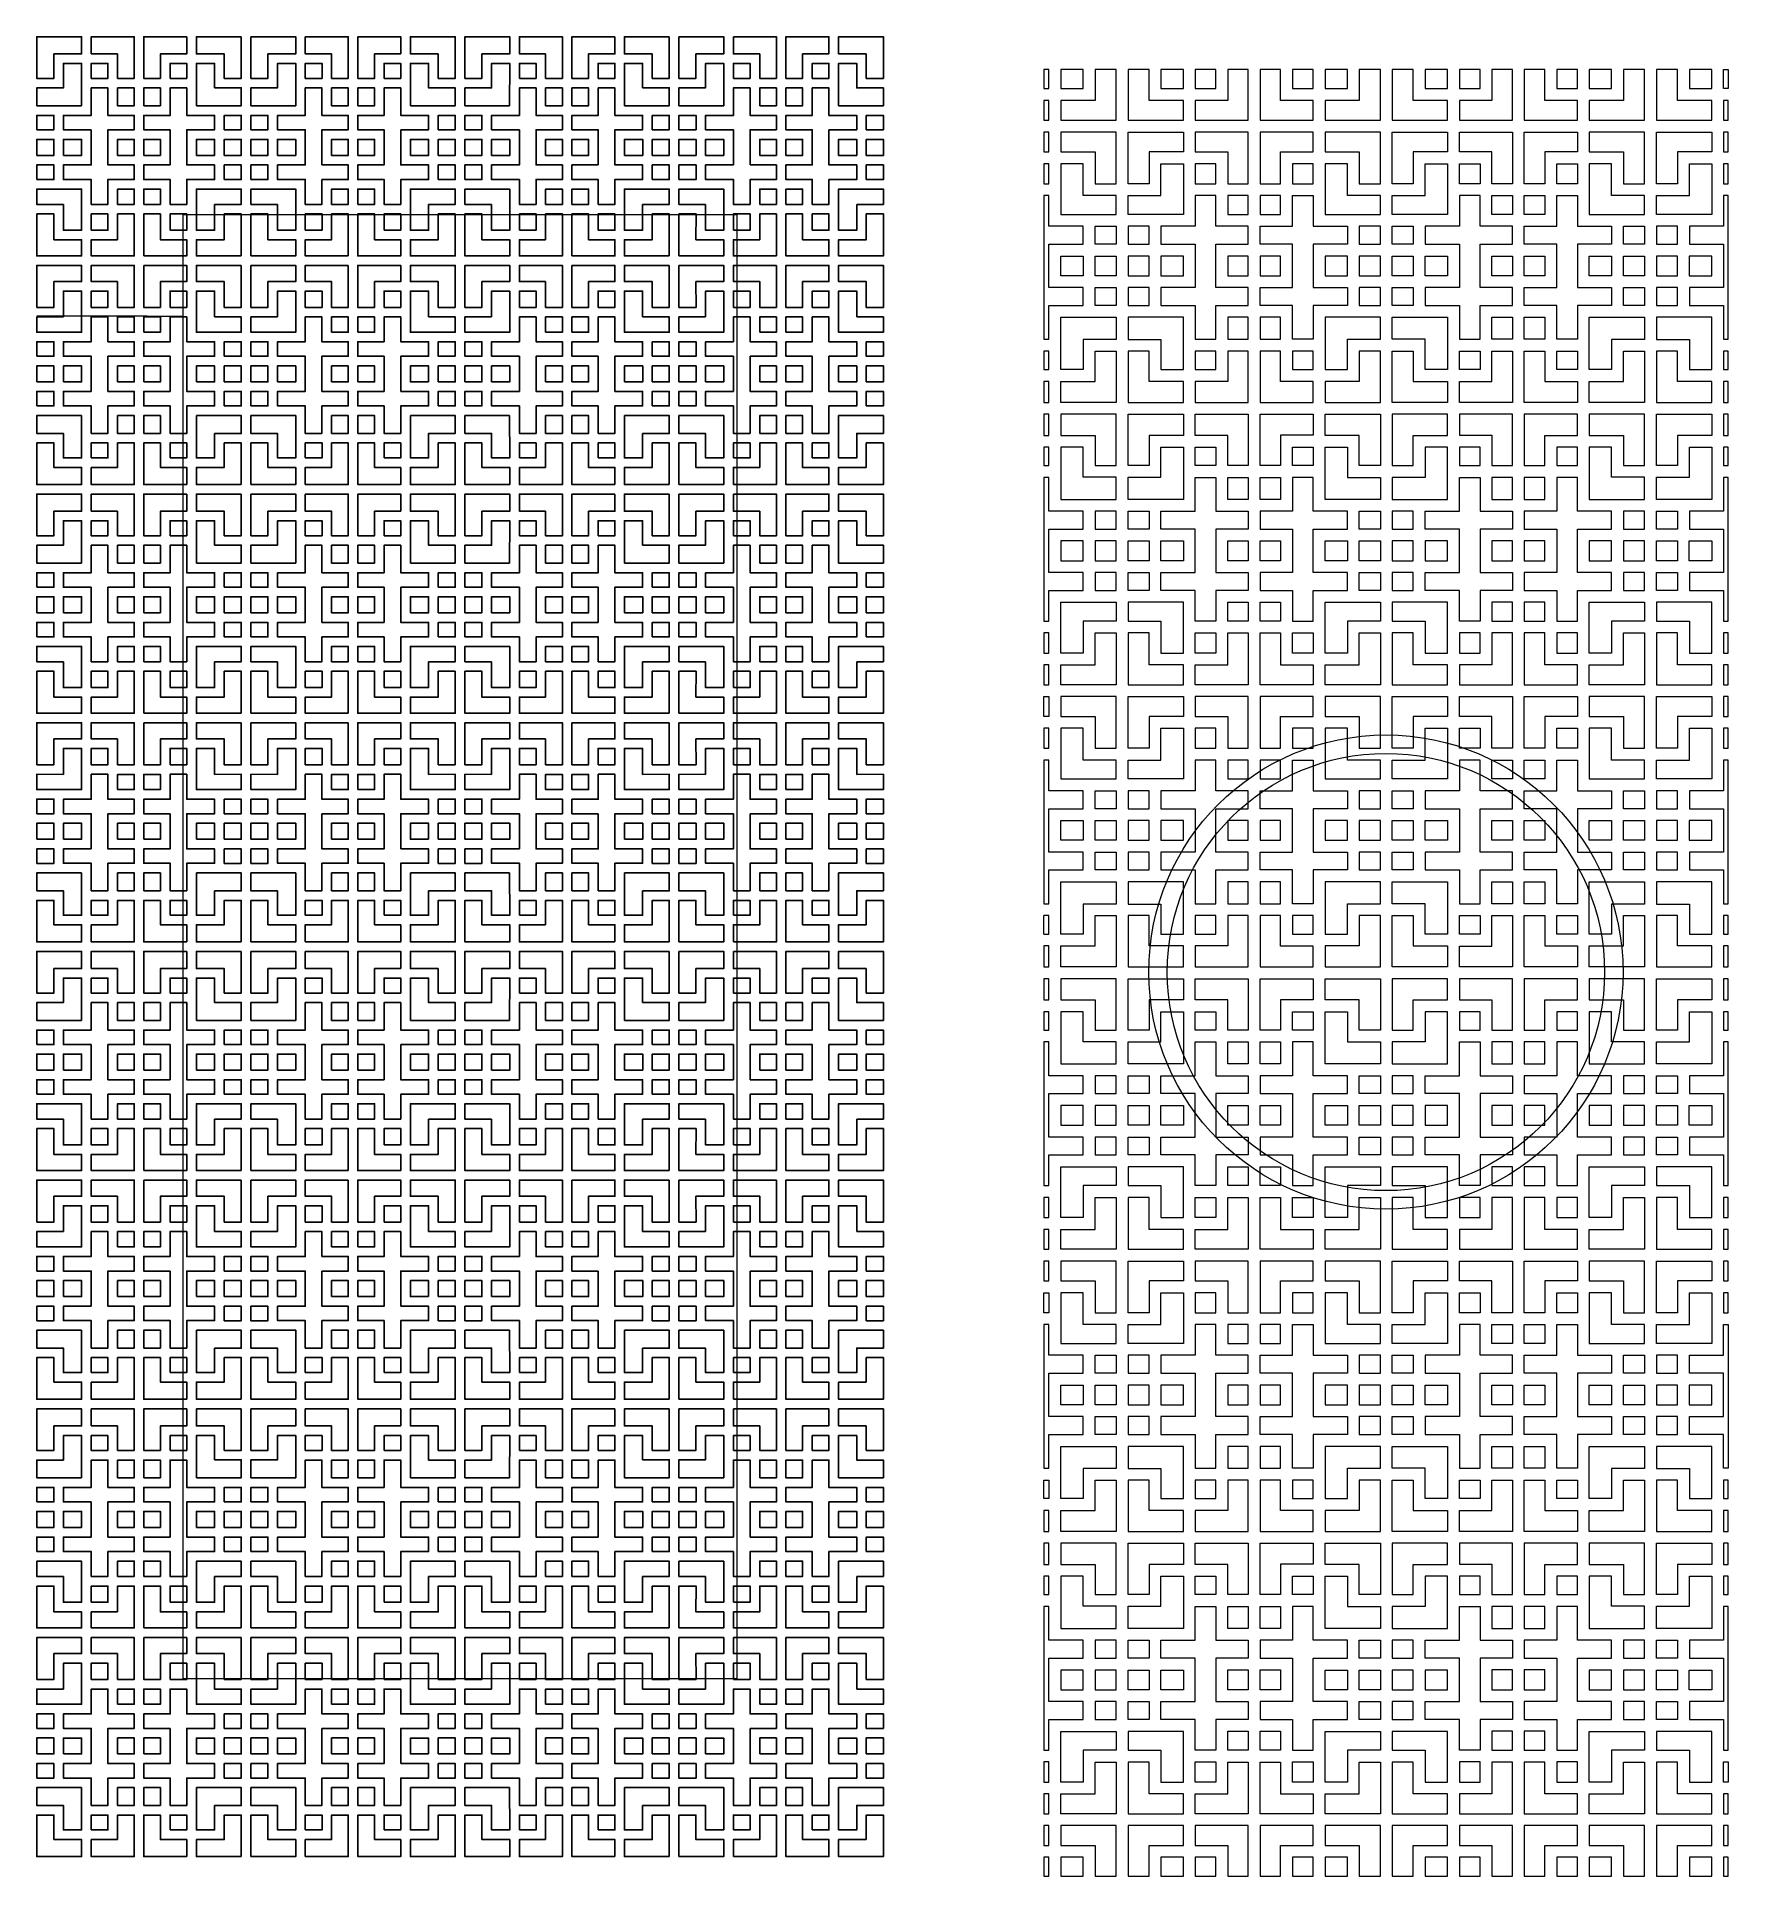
# Model space of a CAD drawing. Header units: centimetres. Extents: x -158 to 158, y -172 to 172.
import ezdxf

# ---------------------------------------------------------------- set-up
doc = ezdxf.new("R2010")
doc.units = ezdxf.units.CM
doc.header["$MEASUREMENT"] = 0
doc.layers.add('layer 1', color=7, linetype='Continuous')

msp = doc.modelspace()

# ---------------------------------------------------------------- linework, layer by layer
at = {"layer": 'layer 1', "color": 242}
for points in [[(-148.29055, 164.62358), (-145.15805, 164.62358), (-145.15805, 167.41358), (-148.29055, 167.41358), (-148.29055, 164.62358)], [(-133.51805, 164.62358), (-130.38555, 164.62358), (-130.38555, 167.41358), (-133.51805, 167.41358), (-133.51805, 164.62358)], [(-108.17599, 164.62358), (-105.04349, 164.62358), (-105.04349, 167.41358), (-108.17599, 167.41358), (-108.17599, 164.62358)], [(-93.40349, 164.62358), (-90.27099, 164.62358), (-90.27099, 167.41358), (-93.40349, 167.41358), (-93.40349, 164.62358)], [(-68.06074, 164.62358), (-64.92824, 164.62358), (-64.92824, 167.41358), (-68.06074, 167.41358), (-68.06074, 164.62358)], [(-53.28824, 164.62358), (-50.15574, 164.62358), (-50.15574, 167.41358), (-53.28824, 167.41358), (-53.28824, 164.62358)], [(-27.94618, 164.62358), (-24.81368, 164.62358), (-24.81368, 167.41358), (-27.94618, 167.41358), (-27.94618, 164.62358)], [(-13.17368, 164.62358), (-10.04118, 164.62358), (-10.04118, 167.41358), (-13.17368, 167.41358), (-13.17368, 164.62358)], [(-143.35805, 159.48859), (-140.22805, 159.48859), (-140.22805, 162.82109), (-143.35805, 162.82109), (-143.35805, 159.48859)], [(-138.44805, 159.48859), (-135.31805, 159.48859), (-135.31805, 162.82109), (-138.44805, 162.82109), (-138.44805, 159.48859)], [(-103.24349, 159.48859), (-100.11349, 159.48859), (-100.11349, 162.82109), (-103.24349, 162.82109), (-103.24349, 159.48859)], [(-98.33349, 159.48859), (-95.20349, 159.48859), (-95.20349, 162.82109), (-98.33349, 162.82109), (-98.33349, 159.48859)], [(-63.12824, 159.48859), (-59.99824, 159.48859), (-59.99824, 162.82109), (-63.12824, 162.82109), (-63.12824, 159.48859)], [(-58.21824, 159.48859), (-55.08824, 159.48859), (-55.08824, 162.82109), (-58.21824, 162.82109), (-58.21824, 159.48859)], [(-23.01368, 159.48859), (-19.88368, 159.48859), (-19.88368, 162.82109), (-23.01368, 162.82109), (-23.01368, 159.48859)], [(-18.10368, 159.48859), (-14.97368, 159.48859), (-14.97368, 162.82109), (-18.10368, 162.82109), (-18.10368, 159.48859)], [(-158.49555, 154.97358), (-155.29555, 154.97358), (-155.29555, 157.68858), (-158.49555, 157.68858), (-158.49555, 154.97358)], [(-123.38055, 154.97358), (-120.18055, 154.97358), (-120.18055, 157.68858), (-123.38055, 157.68858), (-123.38055, 154.97358)], [(-118.38099, 154.97358), (-115.18099, 154.97358), (-115.18099, 157.68858), (-118.38099, 157.68858), (-118.38099, 154.97358)], [(-83.26599, 154.97358), (-80.06599, 154.97358), (-80.06599, 157.68858), (-83.26599, 157.68858), (-83.26599, 154.97358)], [(-78.26574, 154.97358), (-75.06574, 154.97358), (-75.06574, 157.68858), (-78.26574, 157.68858), (-78.26574, 154.97358)], [(-43.15074, 154.97358), (-39.95074, 154.97358), (-39.95074, 157.68858), (-43.15074, 157.68858), (-43.15074, 154.97358)], [(-38.15118, 154.97358), (-34.95118, 154.97358), (-34.95118, 157.68858), (-38.15118, 157.68858), (-38.15118, 154.97358)], [(-3.03618, 154.97358), (0.16382, 154.97358), (0.16382, 157.68858), (-3.03618, 157.68858), (-3.03618, 154.97358)], [(-158.49555, 150.1786), (-155.29555, 150.1786), (-155.29555, 153.17358), (-158.49555, 153.17358), (-158.49555, 150.1786)], [(-153.50055, 150.1836), (-150.09305, 150.1836), (-150.09305, 153.17358), (-153.50055, 153.17358), (-153.50055, 150.1836)], [(-143.35805, 150.17859), (-140.22555, 150.17859), (-140.22555, 153.17609), (-143.35805, 153.17609), (-143.35805, 150.17859)], [(-138.44805, 150.17859), (-135.31805, 150.17859), (-135.31805, 153.17609), (-138.44805, 153.17609), (-138.44805, 150.17859)], [(-128.58305, 150.1836), (-125.17555, 150.1836), (-125.17555, 153.17358), (-128.58305, 153.17358), (-128.58305, 150.1836)], [(-123.38055, 150.1786), (-120.18055, 150.1786), (-120.18055, 153.17358), (-123.38055, 153.17358), (-123.38055, 150.1786)], [(-118.38099, 150.1786), (-115.18099, 150.1786), (-115.18099, 153.17358), (-118.38099, 153.17358), (-118.38099, 150.1786)], [(-113.38599, 150.1836), (-109.97849, 150.1836), (-109.97849, 153.17358), (-113.38599, 153.17358), (-113.38599, 150.1836)], [(-103.24349, 150.17859), (-100.11349, 150.17859), (-100.11349, 153.17609), (-103.24349, 153.17609), (-103.24349, 150.17859)], [(-98.33599, 150.17859), (-95.20349, 150.17859), (-95.20349, 153.17609), (-98.33599, 153.17609), (-98.33599, 150.17859)], [(-88.46849, 150.1836), (-85.06099, 150.1836), (-85.06099, 153.17358), (-88.46849, 153.17358), (-88.46849, 150.1836)], [(-83.26599, 150.1786), (-80.06599, 150.1786), (-80.06599, 153.17358), (-83.26599, 153.17358), (-83.26599, 150.1786)], [(-78.26574, 150.1786), (-75.06574, 150.1786), (-75.06574, 153.17358), (-78.26574, 153.17358), (-78.26574, 150.1786)], [(-73.27074, 150.1836), (-69.86324, 150.1836), (-69.86324, 153.17358), (-73.27074, 153.17358), (-73.27074, 150.1836)], [(-63.12824, 150.17859), (-59.99574, 150.17859), (-59.99574, 153.17609), (-63.12824, 153.17609), (-63.12824, 150.17859)], [(-58.21824, 150.17859), (-55.08824, 150.17859), (-55.08824, 153.17609), (-58.21824, 153.17609), (-58.21824, 150.17859)], [(-48.35324, 150.1836), (-44.94574, 150.1836), (-44.94574, 153.17358), (-48.35324, 153.17358), (-48.35324, 150.1836)], [(-43.15074, 150.1786), (-39.95074, 150.1786), (-39.95074, 153.17358), (-43.15074, 153.17358), (-43.15074, 150.1786)], [(-38.15118, 150.1786), (-34.95118, 150.1786), (-34.95118, 153.17358), (-38.15118, 153.17358), (-38.15118, 150.1786)], [(-33.15618, 150.1836), (-29.74868, 150.1836), (-29.74868, 153.17358), (-33.15618, 153.17358), (-33.15618, 150.1836)], [(-23.01368, 150.17859), (-19.88368, 150.17859), (-19.88368, 153.17609), (-23.01368, 153.17609), (-23.01368, 150.17859)], [(-18.10618, 150.17859), (-14.97368, 150.17859), (-14.97368, 153.17609), (-18.10618, 153.17609), (-18.10618, 150.17859)], [(-8.23868, 150.1836), (-4.83118, 150.1836), (-4.83118, 153.17358), (-8.23868, 153.17358), (-8.23868, 150.1836)], [(-3.03618, 150.1786), (0.16382, 150.1786), (0.16382, 153.17358), (-3.03618, 153.17358), (-3.03618, 150.1786)], [(-158.49504, 145.65636), (-155.29716, 145.65636), (-155.29716, 148.38272), (-158.49504, 148.38272), (-158.49504, 145.65636)], [(-123.38055, 145.6586), (-120.18055, 145.6586), (-120.18055, 148.38108), (-123.38055, 148.38108), (-123.38055, 145.6586)], [(-118.38099, 145.6586), (-115.18099, 145.6586), (-115.18099, 148.38108), (-118.38099, 148.38108), (-118.38099, 145.6586)], [(-83.26438, 145.65636), (-80.0665, 145.65636), (-80.0665, 148.38272), (-83.26438, 148.38272), (-83.26438, 145.65636)], [(-78.26523, 145.65636), (-75.06735, 145.65636), (-75.06735, 148.38272), (-78.26523, 148.38272), (-78.26523, 145.65636)], [(-43.15074, 145.6586), (-39.95074, 145.6586), (-39.95074, 148.38108), (-43.15074, 148.38108), (-43.15074, 145.6586)], [(-38.15118, 145.6586), (-34.95118, 145.6586), (-34.95118, 148.38108), (-38.15118, 148.38108), (-38.15118, 145.6586)], [(-3.03457, 145.65636), (0.16331, 145.65636), (0.16331, 148.38272), (-3.03457, 148.38272), (-3.03457, 145.65636)], [(-143.35805, 141.00358), (-140.22805, 141.00358), (-140.22805, 143.86108), (-143.35805, 143.86108), (-143.35805, 141.00358)], [(-138.44805, 141.00358), (-135.31555, 141.00358), (-135.31555, 143.86108), (-138.44805, 143.86108), (-138.44805, 141.00358)], [(-103.24599, 141.00358), (-100.11349, 141.00358), (-100.11349, 143.86108), (-103.24599, 143.86108), (-103.24599, 141.00358)], [(-98.33349, 141.00358), (-95.20349, 141.00358), (-95.20349, 143.86108), (-98.33349, 143.86108), (-98.33349, 141.00358)], [(-63.12824, 141.00358), (-59.99824, 141.00358), (-59.99824, 143.86108), (-63.12824, 143.86108), (-63.12824, 141.00358)], [(-58.21824, 141.00358), (-55.08574, 141.00358), (-55.08574, 143.86108), (-58.21824, 143.86108), (-58.21824, 141.00358)], [(-23.01618, 141.00358), (-19.88368, 141.00358), (-19.88368, 143.86108), (-23.01618, 143.86108), (-23.01618, 141.00358)], [(-18.10368, 141.00358), (-14.97368, 141.00358), (-14.97368, 143.86108), (-18.10368, 143.86108), (-18.10368, 141.00358)], [(-148.29055, 136.15608), (-145.15805, 136.15608), (-145.15805, 139.20358), (-148.29055, 139.20358), (-148.29055, 136.15608)], [(-133.51805, 136.15608), (-130.38555, 136.15608), (-130.38555, 139.20358), (-133.51805, 139.20358), (-133.51805, 136.15608)], [(-108.17599, 136.15608), (-105.04349, 136.15608), (-105.04349, 139.20358), (-108.17599, 139.20358), (-108.17599, 136.15608)], [(-93.40349, 136.15608), (-90.27099, 136.15608), (-90.27099, 139.20358), (-93.40349, 139.20358), (-93.40349, 136.15608)], [(-68.06074, 136.15608), (-64.92824, 136.15608), (-64.92824, 139.20358), (-68.06074, 139.20358), (-68.06074, 136.15608)], [(-53.28824, 136.15608), (-50.15574, 136.15608), (-50.15574, 139.20358), (-53.28824, 139.20358), (-53.28824, 136.15608)], [(-27.94618, 136.15608), (-24.81368, 136.15608), (-24.81368, 139.20358), (-27.94618, 139.20358), (-27.94618, 136.15608)], [(-13.17368, 136.15608), (-10.04118, 136.15608), (-10.04118, 139.20358), (-13.17368, 139.20358), (-13.17368, 136.15608)], [(-148.29055, 121.68934), (-145.15805, 121.68934), (-145.15805, 124.73684), (-148.29055, 124.73684), (-148.29055, 121.68934)], [(-133.51805, 121.68934), (-130.38555, 121.68934), (-130.38555, 124.73684), (-133.51805, 124.73684), (-133.51805, 121.68934)], [(-108.17599, 121.68934), (-105.04349, 121.68934), (-105.04349, 124.73684), (-108.17599, 124.73684), (-108.17599, 121.68934)], [(-93.40349, 121.68934), (-90.27099, 121.68934), (-90.27099, 124.73684), (-93.40349, 124.73684), (-93.40349, 121.68934)], [(-68.06074, 121.68934), (-64.92824, 121.68934), (-64.92824, 124.73684), (-68.06074, 124.73684), (-68.06074, 121.68934)], [(-53.28824, 121.68934), (-50.15574, 121.68934), (-50.15574, 124.73684), (-53.28824, 124.73684), (-53.28824, 121.68934)], [(-27.94618, 121.68934), (-24.81368, 121.68934), (-24.81368, 124.73684), (-27.94618, 124.73684), (-27.94618, 121.68934)], [(-13.17368, 121.68934), (-10.04118, 121.68934), (-10.04118, 124.73684), (-13.17368, 124.73684), (-13.17368, 121.68934)], [(-143.35805, 117.03184), (-140.22805, 117.03184), (-140.22805, 119.88934), (-143.35805, 119.88934), (-143.35805, 117.03184)], [(-138.44805, 117.03184), (-135.31555, 117.03184), (-135.31555, 119.88934), (-138.44805, 119.88934), (-138.44805, 117.03184)], [(-103.24599, 117.03184), (-100.11349, 117.03184), (-100.11349, 119.88934), (-103.24599, 119.88934), (-103.24599, 117.03184)], [(-98.33349, 117.03184), (-95.20349, 117.03184), (-95.20349, 119.88934), (-98.33349, 119.88934), (-98.33349, 117.03184)], [(-63.12824, 117.03184), (-59.99824, 117.03184), (-59.99824, 119.88934), (-63.12824, 119.88934), (-63.12824, 117.03184)], [(-58.21824, 117.03184), (-55.08574, 117.03184), (-55.08574, 119.88934), (-58.21824, 119.88934), (-58.21824, 117.03184)], [(-23.01618, 117.03184), (-19.88368, 117.03184), (-19.88368, 119.88934), (-23.01618, 119.88934), (-23.01618, 117.03184)], [(-18.10368, 117.03184), (-14.97368, 117.03184), (-14.97368, 119.88934), (-18.10368, 119.88934), (-18.10368, 117.03184)], [(-158.49504, 112.5102), (-155.29716, 112.5102), (-155.29716, 115.23656), (-158.49504, 115.23656), (-158.49504, 112.5102)], [(-123.38055, 112.51184), (-120.18055, 112.51184), (-120.18055, 115.23432), (-123.38055, 115.23432), (-123.38055, 112.51184)], [(-118.38099, 112.51184), (-115.18099, 112.51184), (-115.18099, 115.23432), (-118.38099, 115.23432), (-118.38099, 112.51184)], [(-78.26523, 112.5102), (-75.06735, 112.5102), (-75.06735, 115.23656), (-78.26523, 115.23656), (-78.26523, 112.5102)], [(-43.15074, 112.51184), (-39.95074, 112.51184), (-39.95074, 115.23432), (-43.15074, 115.23432), (-43.15074, 112.51184)], [(-38.15118, 112.51184), (-34.95118, 112.51184), (-34.95118, 115.23432), (-38.15118, 115.23432), (-38.15118, 112.51184)], [(-158.49555, 107.71934), (-155.29555, 107.71934), (-155.29555, 110.71432), (-158.49555, 110.71432), (-158.49555, 107.71934)], [(-153.50055, 107.71934), (-150.09305, 107.71934), (-150.09305, 110.70932), (-153.50055, 110.70932), (-153.50055, 107.71934)], [(-143.35805, 107.71683), (-140.22555, 107.71683), (-140.22555, 110.71433), (-143.35805, 110.71433), (-143.35805, 107.71683)], [(-138.44805, 107.71683), (-135.31805, 107.71683), (-135.31805, 110.71433), (-138.44805, 110.71433), (-138.44805, 107.71683)], [(-128.58305, 107.71934), (-125.17555, 107.71934), (-125.17555, 110.70932), (-128.58305, 110.70932), (-128.58305, 107.71934)], [(-123.38055, 107.71934), (-120.18055, 107.71934), (-120.18055, 110.71432), (-123.38055, 110.71432), (-123.38055, 107.71934)], [(-118.38099, 107.71934), (-115.18099, 107.71934), (-115.18099, 110.71432), (-118.38099, 110.71432), (-118.38099, 107.71934)], [(-113.38599, 107.71934), (-109.97849, 107.71934), (-109.97849, 110.70932), (-113.38599, 110.70932), (-113.38599, 107.71934)], [(-103.24349, 107.71683), (-100.11349, 107.71683), (-100.11349, 110.71433), (-103.24349, 110.71433), (-103.24349, 107.71683)], [(-98.33599, 107.71683), (-95.20349, 107.71683), (-95.20349, 110.71433), (-98.33599, 110.71433), (-98.33599, 107.71683)], [(-83.26599, 107.71934), (-80.06599, 107.71934), (-80.06599, 110.71432), (-83.26599, 110.71432), (-83.26599, 107.71934)], [(-78.26574, 107.71934), (-75.06574, 107.71934), (-75.06574, 110.71432), (-78.26574, 110.71432), (-78.26574, 107.71934)], [(-73.27074, 107.71934), (-69.86324, 107.71934), (-69.86324, 110.70932), (-73.27074, 110.70932), (-73.27074, 107.71934)], [(-63.12824, 107.71683), (-59.99574, 107.71683), (-59.99574, 110.71433), (-63.12824, 110.71433), (-63.12824, 107.71683)], [(-58.21824, 107.71683), (-55.08824, 107.71683), (-55.08824, 110.71433), (-58.21824, 110.71433), (-58.21824, 107.71683)], [(-48.35324, 107.71934), (-44.94574, 107.71934), (-44.94574, 110.70932), (-48.35324, 110.70932), (-48.35324, 107.71934)], [(-43.15074, 107.71934), (-39.95074, 107.71934), (-39.95074, 110.71432), (-43.15074, 110.71432), (-43.15074, 107.71934)], [(-38.15118, 107.71934), (-34.95118, 107.71934), (-34.95118, 110.71432), (-38.15118, 110.71432), (-38.15118, 107.71934)], [(-33.15618, 107.71934), (-29.74868, 107.71934), (-29.74868, 110.70932), (-33.15618, 110.70932), (-33.15618, 107.71934)], [(-23.01368, 107.71683), (-19.88368, 107.71683), (-19.88368, 110.71433), (-23.01368, 110.71433), (-23.01368, 107.71683)], [(-18.10618, 107.71683), (-14.97368, 107.71683), (-14.97368, 110.71433), (-18.10618, 110.71433), (-18.10618, 107.71683)], [(-3.03618, 107.71934), (0.16382, 107.71934), (0.16382, 110.71432), (-3.03618, 110.71432), (-3.03618, 107.71934)], [(-158.49555, 103.20434), (-155.29555, 103.20434), (-155.29555, 105.91934), (-158.49555, 105.91934), (-158.49555, 103.20434)], [(-123.38055, 103.20434), (-120.18055, 103.20434), (-120.18055, 105.91934), (-123.38055, 105.91934), (-123.38055, 103.20434)], [(-118.38099, 103.20434), (-115.18099, 103.20434), (-115.18099, 105.91934), (-118.38099, 105.91934), (-118.38099, 103.20434)], [(-83.26599, 103.20434), (-80.06599, 103.20434), (-80.06599, 105.91934), (-83.26599, 105.91934), (-83.26599, 103.20434)], [(-78.26574, 103.20434), (-75.06574, 103.20434), (-75.06574, 105.91934), (-78.26574, 105.91934), (-78.26574, 103.20434)], [(-43.15074, 103.20434), (-39.95074, 103.20434), (-39.95074, 105.91934), (-43.15074, 105.91934), (-43.15074, 103.20434)], [(-38.15118, 103.20434), (-34.95118, 103.20434), (-34.95118, 105.91934), (-38.15118, 105.91934), (-38.15118, 103.20434)], [(-3.03618, 103.20434), (0.16382, 103.20434), (0.16382, 105.91934), (-3.03618, 105.91934), (-3.03618, 103.20434)], [(-143.35805, 98.07183), (-140.22805, 98.07183), (-140.22805, 101.40433), (-143.35805, 101.40433), (-143.35805, 98.07183)], [(-138.44805, 98.07183), (-135.31805, 98.07183), (-135.31805, 101.40433), (-138.44805, 101.40433), (-138.44805, 98.07183)], [(-103.24349, 98.07183), (-100.11349, 98.07183), (-100.11349, 101.40433), (-103.24349, 101.40433), (-103.24349, 98.07183)], [(-98.33349, 98.07183), (-95.20349, 98.07183), (-95.20349, 101.40433), (-98.33349, 101.40433), (-98.33349, 98.07183)], [(-63.12824, 98.07183), (-59.99824, 98.07183), (-59.99824, 101.40433), (-63.12824, 101.40433), (-63.12824, 98.07183)], [(-58.21824, 98.07183), (-55.08824, 98.07183), (-55.08824, 101.40433), (-58.21824, 101.40433), (-58.21824, 98.07183)], [(-23.01368, 98.07183), (-19.88368, 98.07183), (-19.88368, 101.40433), (-23.01368, 101.40433), (-23.01368, 98.07183)], [(-18.10368, 98.07183), (-14.97368, 98.07183), (-14.97368, 101.40433), (-18.10368, 101.40433), (-18.10368, 98.07183)], [(-148.29055, 93.47934), (-145.15805, 93.47934), (-145.15805, 96.26934), (-148.29055, 96.26934), (-148.29055, 93.47934)], [(-133.51805, 93.47934), (-130.38555, 93.47934), (-130.38555, 96.26934), (-133.51805, 96.26934), (-133.51805, 93.47934)], [(-108.17599, 93.47934), (-105.04349, 93.47934), (-105.04349, 96.26934), (-108.17599, 96.26934), (-108.17599, 93.47934)], [(-93.40349, 93.47934), (-90.27099, 93.47934), (-90.27099, 96.26934), (-93.40349, 96.26934), (-93.40349, 93.47934)], [(-68.06074, 93.47934), (-64.92824, 93.47934), (-64.92824, 96.26934), (-68.06074, 96.26934), (-68.06074, 93.47934)], [(-53.28824, 93.47934), (-50.15574, 93.47934), (-50.15574, 96.26934), (-53.28824, 96.26934), (-53.28824, 93.47934)], [(-27.94618, 93.47934), (-24.81368, 93.47934), (-24.81368, 96.26934), (-27.94618, 96.26934), (-27.94618, 93.47934)], [(-13.17368, 93.47934), (-10.04118, 93.47934), (-10.04118, 96.26934), (-13.17368, 96.26934), (-13.17368, 93.47934)], [(-148.29055, 78.88348), (-145.15805, 78.88348), (-145.15805, 81.67348), (-148.29055, 81.67348), (-148.29055, 78.88348)], [(-133.51805, 78.88348), (-130.38555, 78.88348), (-130.38555, 81.67348), (-133.51805, 81.67348), (-133.51805, 78.88348)], [(-108.17599, 78.88348), (-105.04349, 78.88348), (-105.04349, 81.67348), (-108.17599, 81.67348), (-108.17599, 78.88348)], [(-93.40349, 78.88348), (-90.27099, 78.88348), (-90.27099, 81.67348), (-93.40349, 81.67348), (-93.40349, 78.88348)], [(-68.06074, 78.88348), (-64.92824, 78.88348), (-64.92824, 81.67348), (-68.06074, 81.67348), (-68.06074, 78.88348)], [(-53.28824, 78.88348), (-50.15574, 78.88348), (-50.15574, 81.67348), (-53.28824, 81.67348), (-53.28824, 78.88348)], [(-27.94618, 78.88348), (-24.81368, 78.88348), (-24.81368, 81.67348), (-27.94618, 81.67348), (-27.94618, 78.88348)], [(-13.17368, 78.88348), (-10.04118, 78.88348), (-10.04118, 81.67348), (-13.17368, 81.67348), (-13.17368, 78.88348)], [(-143.35805, 73.74849), (-140.22805, 73.74849), (-140.22805, 77.08099), (-143.35805, 77.08099), (-143.35805, 73.74849)], [(-138.44805, 73.74849), (-135.31805, 73.74849), (-135.31805, 77.08099), (-138.44805, 77.08099), (-138.44805, 73.74849)], [(-103.24349, 73.74849), (-100.11349, 73.74849), (-100.11349, 77.08099), (-103.24349, 77.08099), (-103.24349, 73.74849)], [(-98.33349, 73.74849), (-95.20349, 73.74849), (-95.20349, 77.08099), (-98.33349, 77.08099), (-98.33349, 73.74849)], [(-63.12824, 73.74849), (-59.99824, 73.74849), (-59.99824, 77.08099), (-63.12824, 77.08099), (-63.12824, 73.74849)], [(-58.21824, 73.74849), (-55.08824, 73.74849), (-55.08824, 77.08099), (-58.21824, 77.08099), (-58.21824, 73.74849)], [(-23.01368, 73.74849), (-19.88368, 73.74849), (-19.88368, 77.08099), (-23.01368, 77.08099), (-23.01368, 73.74849)], [(-18.10368, 73.74849), (-14.97368, 73.74849), (-14.97368, 77.08099), (-18.10368, 77.08099), (-18.10368, 73.74849)], [(-158.49555, 69.23348), (-155.29555, 69.23348), (-155.29555, 71.94848), (-158.49555, 71.94848), (-158.49555, 69.23348)], [(-123.38055, 69.23348), (-120.18055, 69.23348), (-120.18055, 71.94848), (-123.38055, 71.94848), (-123.38055, 69.23348)], [(-118.38099, 69.23348), (-115.18099, 69.23348), (-115.18099, 71.94848), (-118.38099, 71.94848), (-118.38099, 69.23348)], [(-83.26599, 69.23348), (-80.06599, 69.23348), (-80.06599, 71.94848), (-83.26599, 71.94848), (-83.26599, 69.23348)], [(-78.26574, 69.23348), (-75.06574, 69.23348), (-75.06574, 71.94848), (-78.26574, 71.94848), (-78.26574, 69.23348)], [(-43.15074, 69.23348), (-39.95074, 69.23348), (-39.95074, 71.94848), (-43.15074, 71.94848), (-43.15074, 69.23348)], [(-38.15118, 69.23348), (-34.95118, 69.23348), (-34.95118, 71.94848), (-38.15118, 71.94848), (-38.15118, 69.23348)], [(-3.03618, 69.23348), (0.16382, 69.23348), (0.16382, 71.94848), (-3.03618, 71.94848), (-3.03618, 69.23348)], [(-158.49555, 64.4385), (-155.29555, 64.4385), (-155.29555, 67.43348), (-158.49555, 67.43348), (-158.49555, 64.4385)], [(-153.50055, 64.4435), (-150.09305, 64.4435), (-150.09305, 67.43348), (-153.50055, 67.43348), (-153.50055, 64.4435)], [(-143.35805, 64.43849), (-140.22555, 64.43849), (-140.22555, 67.43599), (-143.35805, 67.43599), (-143.35805, 64.43849)], [(-138.44805, 64.43849), (-135.31805, 64.43849), (-135.31805, 67.43599), (-138.44805, 67.43599), (-138.44805, 64.43849)], [(-128.58305, 64.4435), (-125.17555, 64.4435), (-125.17555, 67.43348), (-128.58305, 67.43348), (-128.58305, 64.4435)], [(-123.38055, 64.4385), (-120.18055, 64.4385), (-120.18055, 67.43348), (-123.38055, 67.43348), (-123.38055, 64.4385)], [(-118.38099, 64.4385), (-115.18099, 64.4385), (-115.18099, 67.43348), (-118.38099, 67.43348), (-118.38099, 64.4385)], [(-113.38599, 64.4435), (-109.97849, 64.4435), (-109.97849, 67.43348), (-113.38599, 67.43348), (-113.38599, 64.4435)], [(-103.24349, 64.43849), (-100.11349, 64.43849), (-100.11349, 67.43599), (-103.24349, 67.43599), (-103.24349, 64.43849)], [(-98.33599, 64.43849), (-95.20349, 64.43849), (-95.20349, 67.43599), (-98.33599, 67.43599), (-98.33599, 64.43849)], [(-88.46849, 64.4435), (-85.06099, 64.4435), (-85.06099, 67.43348), (-88.46849, 67.43348), (-88.46849, 64.4435)], [(-83.26599, 64.4385), (-80.06599, 64.4385), (-80.06599, 67.43348), (-83.26599, 67.43348), (-83.26599, 64.4385)], [(-78.26574, 64.4385), (-75.06574, 64.4385), (-75.06574, 67.43348), (-78.26574, 67.43348), (-78.26574, 64.4385)], [(-73.27074, 64.4435), (-69.86324, 64.4435), (-69.86324, 67.43348), (-73.27074, 67.43348), (-73.27074, 64.4435)], [(-63.12824, 64.43849), (-59.99574, 64.43849), (-59.99574, 67.43599), (-63.12824, 67.43599), (-63.12824, 64.43849)], [(-58.21824, 64.43849), (-55.08824, 64.43849), (-55.08824, 67.43599), (-58.21824, 67.43599), (-58.21824, 64.43849)], [(-48.35324, 64.4435), (-44.94574, 64.4435), (-44.94574, 67.43348), (-48.35324, 67.43348), (-48.35324, 64.4435)], [(-43.15074, 64.4385), (-39.95074, 64.4385), (-39.95074, 67.43348), (-43.15074, 67.43348), (-43.15074, 64.4385)], [(-38.15118, 64.4385), (-34.95118, 64.4385), (-34.95118, 67.43348), (-38.15118, 67.43348), (-38.15118, 64.4385)], [(-33.15618, 64.4435), (-29.74868, 64.4435), (-29.74868, 67.43348), (-33.15618, 67.43348), (-33.15618, 64.4435)], [(-23.01368, 64.43849), (-19.88368, 64.43849), (-19.88368, 67.43599), (-23.01368, 67.43599), (-23.01368, 64.43849)], [(-18.10618, 64.43849), (-14.97368, 64.43849), (-14.97368, 67.43599), (-18.10618, 67.43599), (-18.10618, 64.43849)], [(-8.23868, 64.4435), (-4.83118, 64.4435), (-4.83118, 67.43348), (-8.23868, 67.43348), (-8.23868, 64.4435)], [(-3.03618, 64.4385), (0.16382, 64.4385), (0.16382, 67.43348), (-3.03618, 67.43348), (-3.03618, 64.4385)], [(-158.49504, 59.91626), (-155.29716, 59.91626), (-155.29716, 62.64262), (-158.49504, 62.64262), (-158.49504, 59.91626)], [(-123.38055, 59.9185), (-120.18055, 59.9185), (-120.18055, 62.64098), (-123.38055, 62.64098), (-123.38055, 59.9185)], [(-118.38099, 59.9185), (-115.18099, 59.9185), (-115.18099, 62.64098), (-118.38099, 62.64098), (-118.38099, 59.9185)], [(-83.26438, 59.91626), (-80.0665, 59.91626), (-80.0665, 62.64262), (-83.26438, 62.64262), (-83.26438, 59.91626)], [(-78.26523, 59.91626), (-75.06735, 59.91626), (-75.06735, 62.64262), (-78.26523, 62.64262), (-78.26523, 59.91626)], [(-43.15074, 59.9185), (-39.95074, 59.9185), (-39.95074, 62.64098), (-43.15074, 62.64098), (-43.15074, 59.9185)], [(-38.15118, 59.9185), (-34.95118, 59.9185), (-34.95118, 62.64098), (-38.15118, 62.64098), (-38.15118, 59.9185)], [(-3.03457, 59.91626), (0.16331, 59.91626), (0.16331, 62.64262), (-3.03457, 62.64262), (-3.03457, 59.91626)], [(-143.35805, 55.26348), (-140.22805, 55.26348), (-140.22805, 58.12098), (-143.35805, 58.12098), (-143.35805, 55.26348)], [(-138.44805, 55.26348), (-135.31555, 55.26348), (-135.31555, 58.12098), (-138.44805, 58.12098), (-138.44805, 55.26348)], [(-103.24599, 55.26348), (-100.11349, 55.26348), (-100.11349, 58.12098), (-103.24599, 58.12098), (-103.24599, 55.26348)], [(-98.33349, 55.26348), (-95.20349, 55.26348), (-95.20349, 58.12098), (-98.33349, 58.12098), (-98.33349, 55.26348)], [(-63.12824, 55.26348), (-59.99824, 55.26348), (-59.99824, 58.12098), (-63.12824, 58.12098), (-63.12824, 55.26348)], [(-58.21824, 55.26348), (-55.08574, 55.26348), (-55.08574, 58.12098), (-58.21824, 58.12098), (-58.21824, 55.26348)], [(-23.01618, 55.26348), (-19.88368, 55.26348), (-19.88368, 58.12098), (-23.01618, 58.12098), (-23.01618, 55.26348)], [(-18.10368, 55.26348), (-14.97368, 55.26348), (-14.97368, 58.12098), (-18.10368, 58.12098), (-18.10368, 55.26348)], [(-148.29055, 50.41598), (-145.15805, 50.41598), (-145.15805, 53.46348), (-148.29055, 53.46348), (-148.29055, 50.41598)], [(-133.51805, 50.41598), (-130.38555, 50.41598), (-130.38555, 53.46348), (-133.51805, 53.46348), (-133.51805, 50.41598)], [(-108.17599, 50.41598), (-105.04349, 50.41598), (-105.04349, 53.46348), (-108.17599, 53.46348), (-108.17599, 50.41598)], [(-93.40349, 50.41598), (-90.27099, 50.41598), (-90.27099, 53.46348), (-93.40349, 53.46348), (-93.40349, 50.41598)], [(-68.06074, 50.41598), (-64.92824, 50.41598), (-64.92824, 53.46348), (-68.06074, 53.46348), (-68.06074, 50.41598)], [(-53.28824, 50.41598), (-50.15574, 50.41598), (-50.15574, 53.46348), (-53.28824, 53.46348), (-53.28824, 50.41598)], [(-27.94618, 50.41598), (-24.81368, 50.41598), (-24.81368, 53.46348), (-27.94618, 53.46348), (-27.94618, 50.41598)], [(-13.17368, 50.41598), (-10.04118, 50.41598), (-10.04118, 53.46348), (-13.17368, 53.46348), (-13.17368, 50.41598)], [(-148.29055, 35.94924), (-145.15805, 35.94924), (-145.15805, 38.99674), (-148.29055, 38.99674), (-148.29055, 35.94924)], [(-133.51805, 35.94924), (-130.38555, 35.94924), (-130.38555, 38.99674), (-133.51805, 38.99674), (-133.51805, 35.94924)], [(-108.17599, 35.94924), (-105.04349, 35.94924), (-105.04349, 38.99674), (-108.17599, 38.99674), (-108.17599, 35.94924)], [(-93.40349, 35.94924), (-90.27099, 35.94924), (-90.27099, 38.99674), (-93.40349, 38.99674), (-93.40349, 35.94924)], [(-68.06074, 35.94924), (-64.92824, 35.94924), (-64.92824, 38.99674), (-68.06074, 38.99674), (-68.06074, 35.94924)], [(-53.28824, 35.94924), (-50.15574, 35.94924), (-50.15574, 38.99674), (-53.28824, 38.99674), (-53.28824, 35.94924)], [(-27.94618, 35.94924), (-24.81368, 35.94924), (-24.81368, 38.99674), (-27.94618, 38.99674), (-27.94618, 35.94924)], [(-13.17368, 35.94924), (-10.04118, 35.94924), (-10.04118, 38.99674), (-13.17368, 38.99674), (-13.17368, 35.94924)], [(-143.35805, 31.29174), (-140.22805, 31.29174), (-140.22805, 34.14924), (-143.35805, 34.14924), (-143.35805, 31.29174)], [(-138.44805, 31.29174), (-135.31555, 31.29174), (-135.31555, 34.14924), (-138.44805, 34.14924), (-138.44805, 31.29174)], [(-103.24599, 31.29174), (-100.11349, 31.29174), (-100.11349, 34.14924), (-103.24599, 34.14924), (-103.24599, 31.29174)], [(-98.33349, 31.29174), (-95.20349, 31.29174), (-95.20349, 34.14924), (-98.33349, 34.14924), (-98.33349, 31.29174)], [(-63.12824, 31.29174), (-59.99824, 31.29174), (-59.99824, 34.14924), (-63.12824, 34.14924), (-63.12824, 31.29174)], [(-58.21824, 31.29174), (-55.08574, 31.29174), (-55.08574, 34.14924), (-58.21824, 34.14924), (-58.21824, 31.29174)], [(-23.01618, 31.29174), (-19.88368, 31.29174), (-19.88368, 34.14924), (-23.01618, 34.14924), (-23.01618, 31.29174)], [(-18.10368, 31.29174), (-14.97368, 31.29174), (-14.97368, 34.14924), (-18.10368, 34.14924), (-18.10368, 31.29174)], [(-158.49504, 26.7701), (-155.29716, 26.7701), (-155.29716, 29.49646), (-158.49504, 29.49646), (-158.49504, 26.7701)], [(-123.38055, 26.77174), (-120.18055, 26.77174), (-120.18055, 29.49422), (-123.38055, 29.49422), (-123.38055, 26.77174)], [(-118.38099, 26.77174), (-115.18099, 26.77174), (-115.18099, 29.49422), (-118.38099, 29.49422), (-118.38099, 26.77174)], [(-78.26523, 26.7701), (-75.06735, 26.7701), (-75.06735, 29.49646), (-78.26523, 29.49646), (-78.26523, 26.7701)], [(-43.15074, 26.77174), (-39.95074, 26.77174), (-39.95074, 29.49422), (-43.15074, 29.49422), (-43.15074, 26.77174)], [(-38.15118, 26.77174), (-34.95118, 26.77174), (-34.95118, 29.49422), (-38.15118, 29.49422), (-38.15118, 26.77174)], [(-158.49555, 21.97924), (-155.29555, 21.97924), (-155.29555, 24.97422), (-158.49555, 24.97422), (-158.49555, 21.97924)], [(-153.50055, 21.97924), (-150.09305, 21.97924), (-150.09305, 24.96922), (-153.50055, 24.96922), (-153.50055, 21.97924)], [(-143.35805, 21.97673), (-140.22555, 21.97673), (-140.22555, 24.97423), (-143.35805, 24.97423), (-143.35805, 21.97673)], [(-138.44805, 21.97673), (-135.31805, 21.97673), (-135.31805, 24.97423), (-138.44805, 24.97423), (-138.44805, 21.97673)], [(-128.58305, 21.97924), (-125.17555, 21.97924), (-125.17555, 24.96922), (-128.58305, 24.96922), (-128.58305, 21.97924)], [(-123.38055, 21.97924), (-120.18055, 21.97924), (-120.18055, 24.97422), (-123.38055, 24.97422), (-123.38055, 21.97924)], [(-118.38099, 21.97924), (-115.18099, 21.97924), (-115.18099, 24.97422), (-118.38099, 24.97422), (-118.38099, 21.97924)], [(-113.38599, 21.97924), (-109.97849, 21.97924), (-109.97849, 24.96922), (-113.38599, 24.96922), (-113.38599, 21.97924)], [(-103.24349, 21.97673), (-100.11349, 21.97673), (-100.11349, 24.97423), (-103.24349, 24.97423), (-103.24349, 21.97673)], [(-98.33599, 21.97673), (-95.20349, 21.97673), (-95.20349, 24.97423), (-98.33599, 24.97423), (-98.33599, 21.97673)], [(-83.26599, 21.97924), (-80.06599, 21.97924), (-80.06599, 24.97422), (-83.26599, 24.97422), (-83.26599, 21.97924)], [(-78.26574, 21.97924), (-75.06574, 21.97924), (-75.06574, 24.97422), (-78.26574, 24.97422), (-78.26574, 21.97924)], [(-73.27074, 21.97924), (-69.86324, 21.97924), (-69.86324, 24.96922), (-73.27074, 24.96922), (-73.27074, 21.97924)], [(-63.12824, 21.97673), (-59.99574, 21.97673), (-59.99574, 24.97423), (-63.12824, 24.97423), (-63.12824, 21.97673)], [(-58.21824, 21.97673), (-55.08824, 21.97673), (-55.08824, 24.97423), (-58.21824, 24.97423), (-58.21824, 21.97673)], [(-48.35324, 21.97924), (-44.94574, 21.97924), (-44.94574, 24.96922), (-48.35324, 24.96922), (-48.35324, 21.97924)], [(-43.15074, 21.97924), (-39.95074, 21.97924), (-39.95074, 24.97422), (-43.15074, 24.97422), (-43.15074, 21.97924)], [(-38.15118, 21.97924), (-34.95118, 21.97924), (-34.95118, 24.97422), (-38.15118, 24.97422), (-38.15118, 21.97924)], [(-33.15618, 21.97924), (-29.74868, 21.97924), (-29.74868, 24.96922), (-33.15618, 24.96922), (-33.15618, 21.97924)], [(-23.01368, 21.97673), (-19.88368, 21.97673), (-19.88368, 24.97423), (-23.01368, 24.97423), (-23.01368, 21.97673)], [(-18.10618, 21.97673), (-14.97368, 21.97673), (-14.97368, 24.97423), (-18.10618, 24.97423), (-18.10618, 21.97673)], [(-3.03618, 21.97924), (0.16382, 21.97924), (0.16382, 24.97422), (-3.03618, 24.97422), (-3.03618, 21.97924)], [(-158.49555, 17.46424), (-155.29555, 17.46424), (-155.29555, 20.17924), (-158.49555, 20.17924), (-158.49555, 17.46424)], [(-123.38055, 17.46424), (-120.18055, 17.46424), (-120.18055, 20.17924), (-123.38055, 20.17924), (-123.38055, 17.46424)], [(-118.38099, 17.46424), (-115.18099, 17.46424), (-115.18099, 20.17924), (-118.38099, 20.17924), (-118.38099, 17.46424)], [(-83.26599, 17.46424), (-80.06599, 17.46424), (-80.06599, 20.17924), (-83.26599, 20.17924), (-83.26599, 17.46424)], [(-78.26574, 17.46424), (-75.06574, 17.46424), (-75.06574, 20.17924), (-78.26574, 20.17924), (-78.26574, 17.46424)], [(-43.15074, 17.46424), (-39.95074, 17.46424), (-39.95074, 20.17924), (-43.15074, 20.17924), (-43.15074, 17.46424)], [(-38.15118, 17.46424), (-34.95118, 17.46424), (-34.95118, 20.17924), (-38.15118, 20.17924), (-38.15118, 17.46424)], [(-3.03618, 17.46424), (0.16382, 17.46424), (0.16382, 20.17924), (-3.03618, 20.17924), (-3.03618, 17.46424)], [(-143.35805, 12.33173), (-140.22805, 12.33173), (-140.22805, 15.66423), (-143.35805, 15.66423), (-143.35805, 12.33173)], [(-138.44805, 12.33173), (-135.31805, 12.33173), (-135.31805, 15.66423), (-138.44805, 15.66423), (-138.44805, 12.33173)], [(-103.24349, 12.33173), (-100.11349, 12.33173), (-100.11349, 15.66423), (-103.24349, 15.66423), (-103.24349, 12.33173)], [(-98.33349, 12.33173), (-95.20349, 12.33173), (-95.20349, 15.66423), (-98.33349, 15.66423), (-98.33349, 12.33173)], [(-63.12824, 12.33173), (-59.99824, 12.33173), (-59.99824, 15.66423), (-63.12824, 15.66423), (-63.12824, 12.33173)], [(-58.21824, 12.33173), (-55.08824, 12.33173), (-55.08824, 15.66423), (-58.21824, 15.66423), (-58.21824, 12.33173)], [(-23.01368, 12.33173), (-19.88368, 12.33173), (-19.88368, 15.66423), (-23.01368, 15.66423), (-23.01368, 12.33173)], [(-18.10368, 12.33173), (-14.97368, 12.33173), (-14.97368, 15.66423), (-18.10368, 15.66423), (-18.10368, 12.33173)], [(-148.29055, 7.73924), (-145.15805, 7.73924), (-145.15805, 10.52924), (-148.29055, 10.52924), (-148.29055, 7.73924)], [(-133.51805, 7.73924), (-130.38555, 7.73924), (-130.38555, 10.52924), (-133.51805, 10.52924), (-133.51805, 7.73924)], [(-108.17599, 7.73924), (-105.04349, 7.73924), (-105.04349, 10.52924), (-108.17599, 10.52924), (-108.17599, 7.73924)], [(-93.40349, 7.73924), (-90.27099, 7.73924), (-90.27099, 10.52924), (-93.40349, 10.52924), (-93.40349, 7.73924)], [(-68.06074, 7.73924), (-64.92824, 7.73924), (-64.92824, 10.52924), (-68.06074, 10.52924), (-68.06074, 7.73924)], [(-53.28824, 7.73924), (-50.15574, 7.73924), (-50.15574, 10.52924), (-53.28824, 10.52924), (-53.28824, 7.73924)], [(-27.94618, 7.73924), (-24.81368, 7.73924), (-24.81368, 10.52924), (-27.94618, 10.52924), (-27.94618, 7.73924)], [(-13.17368, 7.73924), (-10.04118, 7.73924), (-10.04118, 10.52924), (-13.17368, 10.52924), (-13.17368, 7.73924)], [(-148.29055, -6.84956), (-145.15805, -6.84956), (-145.15805, -4.05956), (-148.29055, -4.05956), (-148.29055, -6.84956)], [(-133.51805, -6.84956), (-130.38555, -6.84956), (-130.38555, -4.05956), (-133.51805, -4.05956), (-133.51805, -6.84956)], [(-108.17599, -6.84956), (-105.04349, -6.84956), (-105.04349, -4.05956), (-108.17599, -4.05956), (-108.17599, -6.84956)], [(-93.40349, -6.84956), (-90.27099, -6.84956), (-90.27099, -4.05956), (-93.40349, -4.05956), (-93.40349, -6.84956)], [(-68.06074, -6.84956), (-64.92824, -6.84956), (-64.92824, -4.05956), (-68.06074, -4.05956), (-68.06074, -6.84956)], [(-53.28824, -6.84956), (-50.15574, -6.84956), (-50.15574, -4.05956), (-53.28824, -4.05956), (-53.28824, -6.84956)], [(-27.94618, -6.84956), (-24.81368, -6.84956), (-24.81368, -4.05956), (-27.94618, -4.05956), (-27.94618, -6.84956)], [(-13.17368, -6.84956), (-10.04118, -6.84956), (-10.04118, -4.05956), (-13.17368, -4.05956), (-13.17368, -6.84956)], [(-143.35805, -11.98455), (-140.22805, -11.98455), (-140.22805, -8.65205), (-143.35805, -8.65205), (-143.35805, -11.98455)], [(-138.44805, -11.98455), (-135.31805, -11.98455), (-135.31805, -8.65205), (-138.44805, -8.65205), (-138.44805, -11.98455)], [(-103.24349, -11.98455), (-100.11349, -11.98455), (-100.11349, -8.65205), (-103.24349, -8.65205), (-103.24349, -11.98455)], [(-98.33349, -11.98455), (-95.20349, -11.98455), (-95.20349, -8.65205), (-98.33349, -8.65205), (-98.33349, -11.98455)], [(-63.12824, -11.98455), (-59.99824, -11.98455), (-59.99824, -8.65205), (-63.12824, -8.65205), (-63.12824, -11.98455)], [(-58.21824, -11.98455), (-55.08824, -11.98455), (-55.08824, -8.65205), (-58.21824, -8.65205), (-58.21824, -11.98455)], [(-23.01368, -11.98455), (-19.88368, -11.98455), (-19.88368, -8.65205), (-23.01368, -8.65205), (-23.01368, -11.98455)], [(-18.10368, -11.98455), (-14.97368, -11.98455), (-14.97368, -8.65205), (-18.10368, -8.65205), (-18.10368, -11.98455)], [(-158.49555, -16.49956), (-155.29555, -16.49956), (-155.29555, -13.78456), (-158.49555, -13.78456), (-158.49555, -16.49956)], [(-123.38055, -16.49956), (-120.18055, -16.49956), (-120.18055, -13.78456), (-123.38055, -13.78456), (-123.38055, -16.49956)], [(-118.38099, -16.49956), (-115.18099, -16.49956), (-115.18099, -13.78456), (-118.38099, -13.78456), (-118.38099, -16.49956)], [(-83.26599, -16.49956), (-80.06599, -16.49956), (-80.06599, -13.78456), (-83.26599, -13.78456), (-83.26599, -16.49956)], [(-78.26574, -16.49956), (-75.06574, -16.49956), (-75.06574, -13.78456), (-78.26574, -13.78456), (-78.26574, -16.49956)], [(-43.15074, -16.49956), (-39.95074, -16.49956), (-39.95074, -13.78456), (-43.15074, -13.78456), (-43.15074, -16.49956)], [(-38.15118, -16.49956), (-34.95118, -16.49956), (-34.95118, -13.78456), (-38.15118, -13.78456), (-38.15118, -16.49956)], [(-3.03618, -16.49956), (0.16382, -16.49956), (0.16382, -13.78456), (-3.03618, -13.78456), (-3.03618, -16.49956)], [(-158.49555, -21.29454), (-155.29555, -21.29454), (-155.29555, -18.29956), (-158.49555, -18.29956), (-158.49555, -21.29454)], [(-153.50055, -21.28954), (-150.09305, -21.28954), (-150.09305, -18.29956), (-153.50055, -18.29956), (-153.50055, -21.28954)], [(-143.35805, -21.29455), (-140.22555, -21.29455), (-140.22555, -18.29705), (-143.35805, -18.29705), (-143.35805, -21.29455)], [(-138.44805, -21.29455), (-135.31805, -21.29455), (-135.31805, -18.29705), (-138.44805, -18.29705), (-138.44805, -21.29455)], [(-128.58305, -21.28954), (-125.17555, -21.28954), (-125.17555, -18.29956), (-128.58305, -18.29956), (-128.58305, -21.28954)], [(-123.38055, -21.29454), (-120.18055, -21.29454), (-120.18055, -18.29956), (-123.38055, -18.29956), (-123.38055, -21.29454)], [(-118.38099, -21.29454), (-115.18099, -21.29454), (-115.18099, -18.29956), (-118.38099, -18.29956), (-118.38099, -21.29454)], [(-113.38599, -21.28954), (-109.97849, -21.28954), (-109.97849, -18.29956), (-113.38599, -18.29956), (-113.38599, -21.28954)], [(-103.24349, -21.29455), (-100.11349, -21.29455), (-100.11349, -18.29705), (-103.24349, -18.29705), (-103.24349, -21.29455)], [(-98.33599, -21.29455), (-95.20349, -21.29455), (-95.20349, -18.29705), (-98.33599, -18.29705), (-98.33599, -21.29455)], [(-88.46849, -21.28954), (-85.06099, -21.28954), (-85.06099, -18.29956), (-88.46849, -18.29956), (-88.46849, -21.28954)], [(-83.26599, -21.29454), (-80.06599, -21.29454), (-80.06599, -18.29956), (-83.26599, -18.29956), (-83.26599, -21.29454)], [(-78.26574, -21.29454), (-75.06574, -21.29454), (-75.06574, -18.29956), (-78.26574, -18.29956), (-78.26574, -21.29454)], [(-73.27074, -21.28954), (-69.86324, -21.28954), (-69.86324, -18.29956), (-73.27074, -18.29956), (-73.27074, -21.28954)], [(-63.12824, -21.29455), (-59.99574, -21.29455), (-59.99574, -18.29705), (-63.12824, -18.29705), (-63.12824, -21.29455)], [(-58.21824, -21.29455), (-55.08824, -21.29455), (-55.08824, -18.29705), (-58.21824, -18.29705), (-58.21824, -21.29455)], [(-48.35324, -21.28954), (-44.94574, -21.28954), (-44.94574, -18.29956), (-48.35324, -18.29956), (-48.35324, -21.28954)], [(-43.15074, -21.29454), (-39.95074, -21.29454), (-39.95074, -18.29956), (-43.15074, -18.29956), (-43.15074, -21.29454)], [(-38.15118, -21.29454), (-34.95118, -21.29454), (-34.95118, -18.29956), (-38.15118, -18.29956), (-38.15118, -21.29454)], [(-33.15618, -21.28954), (-29.74868, -21.28954), (-29.74868, -18.29956), (-33.15618, -18.29956), (-33.15618, -21.28954)], [(-23.01368, -21.29455), (-19.88368, -21.29455), (-19.88368, -18.29705), (-23.01368, -18.29705), (-23.01368, -21.29455)], [(-18.10618, -21.29455), (-14.97368, -21.29455), (-14.97368, -18.29705), (-18.10618, -18.29705), (-18.10618, -21.29455)], [(-8.23868, -21.28954), (-4.83118, -21.28954), (-4.83118, -18.29956), (-8.23868, -18.29956), (-8.23868, -21.28954)], [(-3.03618, -21.29454), (0.16382, -21.29454), (0.16382, -18.29956), (-3.03618, -18.29956), (-3.03618, -21.29454)], [(-158.49504, -25.81678), (-155.29716, -25.81678), (-155.29716, -23.09042), (-158.49504, -23.09042), (-158.49504, -25.81678)], [(-123.38055, -25.81454), (-120.18055, -25.81454), (-120.18055, -23.09206), (-123.38055, -23.09206), (-123.38055, -25.81454)], [(-118.38099, -25.81454), (-115.18099, -25.81454), (-115.18099, -23.09206), (-118.38099, -23.09206), (-118.38099, -25.81454)], [(-83.26438, -25.81678), (-80.0665, -25.81678), (-80.0665, -23.09042), (-83.26438, -23.09042), (-83.26438, -25.81678)], [(-78.26523, -25.81678), (-75.06735, -25.81678), (-75.06735, -23.09042), (-78.26523, -23.09042), (-78.26523, -25.81678)], [(-43.15074, -25.81454), (-39.95074, -25.81454), (-39.95074, -23.09206), (-43.15074, -23.09206), (-43.15074, -25.81454)], [(-38.15118, -25.81454), (-34.95118, -25.81454), (-34.95118, -23.09206), (-38.15118, -23.09206), (-38.15118, -25.81454)], [(-3.03457, -25.81678), (0.16331, -25.81678), (0.16331, -23.09042), (-3.03457, -23.09042), (-3.03457, -25.81678)], [(-143.35805, -30.46956), (-140.22805, -30.46956), (-140.22805, -27.61206), (-143.35805, -27.61206), (-143.35805, -30.46956)], [(-138.44805, -30.46956), (-135.31555, -30.46956), (-135.31555, -27.61206), (-138.44805, -27.61206), (-138.44805, -30.46956)], [(-103.24599, -30.46956), (-100.11349, -30.46956), (-100.11349, -27.61206), (-103.24599, -27.61206), (-103.24599, -30.46956)], [(-98.33349, -30.46956), (-95.20349, -30.46956), (-95.20349, -27.61206), (-98.33349, -27.61206), (-98.33349, -30.46956)], [(-63.12824, -30.46956), (-59.99824, -30.46956), (-59.99824, -27.61206), (-63.12824, -27.61206), (-63.12824, -30.46956)], [(-58.21824, -30.46956), (-55.08574, -30.46956), (-55.08574, -27.61206), (-58.21824, -27.61206), (-58.21824, -30.46956)], [(-23.01618, -30.46956), (-19.88368, -30.46956), (-19.88368, -27.61206), (-23.01618, -27.61206), (-23.01618, -30.46956)], [(-18.10368, -30.46956), (-14.97368, -30.46956), (-14.97368, -27.61206), (-18.10368, -27.61206), (-18.10368, -30.46956)], [(-148.29055, -35.31706), (-145.15805, -35.31706), (-145.15805, -32.26956), (-148.29055, -32.26956), (-148.29055, -35.31706)], [(-133.51805, -35.31706), (-130.38555, -35.31706), (-130.38555, -32.26956), (-133.51805, -32.26956), (-133.51805, -35.31706)], [(-108.17599, -35.31706), (-105.04349, -35.31706), (-105.04349, -32.26956), (-108.17599, -32.26956), (-108.17599, -35.31706)], [(-93.40349, -35.31706), (-90.27099, -35.31706), (-90.27099, -32.26956), (-93.40349, -32.26956), (-93.40349, -35.31706)], [(-68.06074, -35.31706), (-64.92824, -35.31706), (-64.92824, -32.26956), (-68.06074, -32.26956), (-68.06074, -35.31706)], [(-53.28824, -35.31706), (-50.15574, -35.31706), (-50.15574, -32.26956), (-53.28824, -32.26956), (-53.28824, -35.31706)], [(-27.94618, -35.31706), (-24.81368, -35.31706), (-24.81368, -32.26956), (-27.94618, -32.26956), (-27.94618, -35.31706)], [(-13.17368, -35.31706), (-10.04118, -35.31706), (-10.04118, -32.26956), (-13.17368, -32.26956), (-13.17368, -35.31706)], [(-148.29055, -49.7838), (-145.15805, -49.7838), (-145.15805, -46.7363), (-148.29055, -46.7363), (-148.29055, -49.7838)], [(-133.51805, -49.7838), (-130.38555, -49.7838), (-130.38555, -46.7363), (-133.51805, -46.7363), (-133.51805, -49.7838)], [(-108.17599, -49.7838), (-105.04349, -49.7838), (-105.04349, -46.7363), (-108.17599, -46.7363), (-108.17599, -49.7838)], [(-93.40349, -49.7838), (-90.27099, -49.7838), (-90.27099, -46.7363), (-93.40349, -46.7363), (-93.40349, -49.7838)], [(-68.06074, -49.7838), (-64.92824, -49.7838), (-64.92824, -46.7363), (-68.06074, -46.7363), (-68.06074, -49.7838)], [(-53.28824, -49.7838), (-50.15574, -49.7838), (-50.15574, -46.7363), (-53.28824, -46.7363), (-53.28824, -49.7838)], [(-27.94618, -49.7838), (-24.81368, -49.7838), (-24.81368, -46.7363), (-27.94618, -46.7363), (-27.94618, -49.7838)], [(-13.17368, -49.7838), (-10.04118, -49.7838), (-10.04118, -46.7363), (-13.17368, -46.7363), (-13.17368, -49.7838)], [(-143.35805, -54.4413), (-140.22805, -54.4413), (-140.22805, -51.5838), (-143.35805, -51.5838), (-143.35805, -54.4413)], [(-138.44805, -54.4413), (-135.31555, -54.4413), (-135.31555, -51.5838), (-138.44805, -51.5838), (-138.44805, -54.4413)], [(-103.24599, -54.4413), (-100.11349, -54.4413), (-100.11349, -51.5838), (-103.24599, -51.5838), (-103.24599, -54.4413)], [(-98.33349, -54.4413), (-95.20349, -54.4413), (-95.20349, -51.5838), (-98.33349, -51.5838), (-98.33349, -54.4413)], [(-63.12824, -54.4413), (-59.99824, -54.4413), (-59.99824, -51.5838), (-63.12824, -51.5838), (-63.12824, -54.4413)], [(-58.21824, -54.4413), (-55.08574, -54.4413), (-55.08574, -51.5838), (-58.21824, -51.5838), (-58.21824, -54.4413)], [(-23.01618, -54.4413), (-19.88368, -54.4413), (-19.88368, -51.5838), (-23.01618, -51.5838), (-23.01618, -54.4413)], [(-18.10368, -54.4413), (-14.97368, -54.4413), (-14.97368, -51.5838), (-18.10368, -51.5838), (-18.10368, -54.4413)], [(-158.49504, -58.96294), (-155.29716, -58.96294), (-155.29716, -56.23658), (-158.49504, -56.23658), (-158.49504, -58.96294)], [(-123.38055, -58.9613), (-120.18055, -58.9613), (-120.18055, -56.23882), (-123.38055, -56.23882), (-123.38055, -58.9613)], [(-118.38099, -58.9613), (-115.18099, -58.9613), (-115.18099, -56.23882), (-118.38099, -56.23882), (-118.38099, -58.9613)], [(-78.26523, -58.96294), (-75.06735, -58.96294), (-75.06735, -56.23658), (-78.26523, -56.23658), (-78.26523, -58.96294)], [(-43.15074, -58.9613), (-39.95074, -58.9613), (-39.95074, -56.23882), (-43.15074, -56.23882), (-43.15074, -58.9613)], [(-38.15118, -58.9613), (-34.95118, -58.9613), (-34.95118, -56.23882), (-38.15118, -56.23882), (-38.15118, -58.9613)], [(-158.49555, -63.7538), (-155.29555, -63.7538), (-155.29555, -60.75882), (-158.49555, -60.75882), (-158.49555, -63.7538)], [(-153.50055, -63.7538), (-150.09305, -63.7538), (-150.09305, -60.76382), (-153.50055, -60.76382), (-153.50055, -63.7538)], [(-143.35805, -63.75631), (-140.22555, -63.75631), (-140.22555, -60.75881), (-143.35805, -60.75881), (-143.35805, -63.75631)], [(-138.44805, -63.75631), (-135.31805, -63.75631), (-135.31805, -60.75881), (-138.44805, -60.75881), (-138.44805, -63.75631)], [(-128.58305, -63.7538), (-125.17555, -63.7538), (-125.17555, -60.76382), (-128.58305, -60.76382), (-128.58305, -63.7538)], [(-123.38055, -63.7538), (-120.18055, -63.7538), (-120.18055, -60.75882), (-123.38055, -60.75882), (-123.38055, -63.7538)], [(-118.38099, -63.7538), (-115.18099, -63.7538), (-115.18099, -60.75882), (-118.38099, -60.75882), (-118.38099, -63.7538)], [(-113.38599, -63.7538), (-109.97849, -63.7538), (-109.97849, -60.76382), (-113.38599, -60.76382), (-113.38599, -63.7538)], [(-103.24349, -63.75631), (-100.11349, -63.75631), (-100.11349, -60.75881), (-103.24349, -60.75881), (-103.24349, -63.75631)], [(-98.33599, -63.75631), (-95.20349, -63.75631), (-95.20349, -60.75881), (-98.33599, -60.75881), (-98.33599, -63.75631)], [(-83.26599, -63.7538), (-80.06599, -63.7538), (-80.06599, -60.75882), (-83.26599, -60.75882), (-83.26599, -63.7538)], [(-78.26574, -63.7538), (-75.06574, -63.7538), (-75.06574, -60.75882), (-78.26574, -60.75882), (-78.26574, -63.7538)], [(-73.27074, -63.7538), (-69.86324, -63.7538), (-69.86324, -60.76382), (-73.27074, -60.76382), (-73.27074, -63.7538)], [(-63.12824, -63.75631), (-59.99574, -63.75631), (-59.99574, -60.75881), (-63.12824, -60.75881), (-63.12824, -63.75631)], [(-58.21824, -63.75631), (-55.08824, -63.75631), (-55.08824, -60.75881), (-58.21824, -60.75881), (-58.21824, -63.75631)], [(-48.35324, -63.7538), (-44.94574, -63.7538), (-44.94574, -60.76382), (-48.35324, -60.76382), (-48.35324, -63.7538)], [(-43.15074, -63.7538), (-39.95074, -63.7538), (-39.95074, -60.75882), (-43.15074, -60.75882), (-43.15074, -63.7538)], [(-38.15118, -63.7538), (-34.95118, -63.7538), (-34.95118, -60.75882), (-38.15118, -60.75882), (-38.15118, -63.7538)], [(-33.15618, -63.7538), (-29.74868, -63.7538), (-29.74868, -60.76382), (-33.15618, -60.76382), (-33.15618, -63.7538)], [(-23.01368, -63.75631), (-19.88368, -63.75631), (-19.88368, -60.75881), (-23.01368, -60.75881), (-23.01368, -63.75631)], [(-18.10618, -63.75631), (-14.97368, -63.75631), (-14.97368, -60.75881), (-18.10618, -60.75881), (-18.10618, -63.75631)], [(-3.03618, -63.7538), (0.16382, -63.7538), (0.16382, -60.75882), (-3.03618, -60.75882), (-3.03618, -63.7538)], [(-158.49555, -68.2688), (-155.29555, -68.2688), (-155.29555, -65.5538), (-158.49555, -65.5538), (-158.49555, -68.2688)], [(-123.38055, -68.2688), (-120.18055, -68.2688), (-120.18055, -65.5538), (-123.38055, -65.5538), (-123.38055, -68.2688)], [(-118.38099, -68.2688), (-115.18099, -68.2688), (-115.18099, -65.5538), (-118.38099, -65.5538), (-118.38099, -68.2688)], [(-83.26599, -68.2688), (-80.06599, -68.2688), (-80.06599, -65.5538), (-83.26599, -65.5538), (-83.26599, -68.2688)], [(-78.26574, -68.2688), (-75.06574, -68.2688), (-75.06574, -65.5538), (-78.26574, -65.5538), (-78.26574, -68.2688)], [(-43.15074, -68.2688), (-39.95074, -68.2688), (-39.95074, -65.5538), (-43.15074, -65.5538), (-43.15074, -68.2688)], [(-38.15118, -68.2688), (-34.95118, -68.2688), (-34.95118, -65.5538), (-38.15118, -65.5538), (-38.15118, -68.2688)], [(-3.03618, -68.2688), (0.16382, -68.2688), (0.16382, -65.5538), (-3.03618, -65.5538), (-3.03618, -68.2688)], [(-143.35805, -73.40131), (-140.22805, -73.40131), (-140.22805, -70.06881), (-143.35805, -70.06881), (-143.35805, -73.40131)], [(-138.44805, -73.40131), (-135.31805, -73.40131), (-135.31805, -70.06881), (-138.44805, -70.06881), (-138.44805, -73.40131)], [(-103.24349, -73.40131), (-100.11349, -73.40131), (-100.11349, -70.06881), (-103.24349, -70.06881), (-103.24349, -73.40131)], [(-98.33349, -73.40131), (-95.20349, -73.40131), (-95.20349, -70.06881), (-98.33349, -70.06881), (-98.33349, -73.40131)], [(-63.12824, -73.40131), (-59.99824, -73.40131), (-59.99824, -70.06881), (-63.12824, -70.06881), (-63.12824, -73.40131)], [(-58.21824, -73.40131), (-55.08824, -73.40131), (-55.08824, -70.06881), (-58.21824, -70.06881), (-58.21824, -73.40131)], [(-23.01368, -73.40131), (-19.88368, -73.40131), (-19.88368, -70.06881), (-23.01368, -70.06881), (-23.01368, -73.40131)], [(-18.10368, -73.40131), (-14.97368, -73.40131), (-14.97368, -70.06881), (-18.10368, -70.06881), (-18.10368, -73.40131)], [(-148.29055, -77.9938), (-145.15805, -77.9938), (-145.15805, -75.2038), (-148.29055, -75.2038), (-148.29055, -77.9938)], [(-133.51805, -77.9938), (-130.38555, -77.9938), (-130.38555, -75.2038), (-133.51805, -75.2038), (-133.51805, -77.9938)], [(-108.17599, -77.9938), (-105.04349, -77.9938), (-105.04349, -75.2038), (-108.17599, -75.2038), (-108.17599, -77.9938)], [(-93.40349, -77.9938), (-90.27099, -77.9938), (-90.27099, -75.2038), (-93.40349, -75.2038), (-93.40349, -77.9938)], [(-68.06074, -77.9938), (-64.92824, -77.9938), (-64.92824, -75.2038), (-68.06074, -75.2038), (-68.06074, -77.9938)], [(-53.28824, -77.9938), (-50.15574, -77.9938), (-50.15574, -75.2038), (-53.28824, -75.2038), (-53.28824, -77.9938)], [(-27.94618, -77.9938), (-24.81368, -77.9938), (-24.81368, -75.2038), (-27.94618, -75.2038), (-27.94618, -77.9938)], [(-13.17368, -77.9938), (-10.04118, -77.9938), (-10.04118, -75.2038), (-13.17368, -75.2038), (-13.17368, -77.9938)], [(-148.29055, -92.58966), (-145.15805, -92.58966), (-145.15805, -89.79966), (-148.29055, -89.79966), (-148.29055, -92.58966)], [(-133.51805, -92.58966), (-130.38555, -92.58966), (-130.38555, -89.79966), (-133.51805, -89.79966), (-133.51805, -92.58966)], [(-108.17599, -92.58966), (-105.04349, -92.58966), (-105.04349, -89.79966), (-108.17599, -89.79966), (-108.17599, -92.58966)], [(-93.40349, -92.58966), (-90.27099, -92.58966), (-90.27099, -89.79966), (-93.40349, -89.79966), (-93.40349, -92.58966)], [(-68.06074, -92.58966), (-64.92824, -92.58966), (-64.92824, -89.79966), (-68.06074, -89.79966), (-68.06074, -92.58966)], [(-53.28824, -92.58966), (-50.15574, -92.58966), (-50.15574, -89.79966), (-53.28824, -89.79966), (-53.28824, -92.58966)], [(-27.94618, -92.58966), (-24.81368, -92.58966), (-24.81368, -89.79966), (-27.94618, -89.79966), (-27.94618, -92.58966)], [(-13.17368, -92.58966), (-10.04118, -92.58966), (-10.04118, -89.79966), (-13.17368, -89.79966), (-13.17368, -92.58966)], [(-143.35805, -97.72465), (-140.22805, -97.72465), (-140.22805, -94.39215), (-143.35805, -94.39215), (-143.35805, -97.72465)], [(-138.44805, -97.72465), (-135.31805, -97.72465), (-135.31805, -94.39215), (-138.44805, -94.39215), (-138.44805, -97.72465)], [(-103.24349, -97.72465), (-100.11349, -97.72465), (-100.11349, -94.39215), (-103.24349, -94.39215), (-103.24349, -97.72465)], [(-98.33349, -97.72465), (-95.20349, -97.72465), (-95.20349, -94.39215), (-98.33349, -94.39215), (-98.33349, -97.72465)], [(-63.12824, -97.72465), (-59.99824, -97.72465), (-59.99824, -94.39215), (-63.12824, -94.39215), (-63.12824, -97.72465)], [(-58.21824, -97.72465), (-55.08824, -97.72465), (-55.08824, -94.39215), (-58.21824, -94.39215), (-58.21824, -97.72465)], [(-23.01368, -97.72465), (-19.88368, -97.72465), (-19.88368, -94.39215), (-23.01368, -94.39215), (-23.01368, -97.72465)], [(-18.10368, -97.72465), (-14.97368, -97.72465), (-14.97368, -94.39215), (-18.10368, -94.39215), (-18.10368, -97.72465)], [(-158.49555, -102.23966), (-155.29555, -102.23966), (-155.29555, -99.52466), (-158.49555, -99.52466), (-158.49555, -102.23966)], [(-123.38055, -102.23966), (-120.18055, -102.23966), (-120.18055, -99.52466), (-123.38055, -99.52466), (-123.38055, -102.23966)], [(-118.38099, -102.23966), (-115.18099, -102.23966), (-115.18099, -99.52466), (-118.38099, -99.52466), (-118.38099, -102.23966)], [(-83.26599, -102.23966), (-80.06599, -102.23966), (-80.06599, -99.52466), (-83.26599, -99.52466), (-83.26599, -102.23966)], [(-78.26574, -102.23966), (-75.06574, -102.23966), (-75.06574, -99.52466), (-78.26574, -99.52466), (-78.26574, -102.23966)], [(-43.15074, -102.23966), (-39.95074, -102.23966), (-39.95074, -99.52466), (-43.15074, -99.52466), (-43.15074, -102.23966)], [(-38.15118, -102.23966), (-34.95118, -102.23966), (-34.95118, -99.52466), (-38.15118, -99.52466), (-38.15118, -102.23966)], [(-3.03618, -102.23966), (0.16382, -102.23966), (0.16382, -99.52466), (-3.03618, -99.52466), (-3.03618, -102.23966)], [(-158.49555, -107.03464), (-155.29555, -107.03464), (-155.29555, -104.03966), (-158.49555, -104.03966), (-158.49555, -107.03464)], [(-153.50055, -107.02964), (-150.09305, -107.02964), (-150.09305, -104.03966), (-153.50055, -104.03966), (-153.50055, -107.02964)], [(-143.35805, -107.03465), (-140.22555, -107.03465), (-140.22555, -104.03715), (-143.35805, -104.03715), (-143.35805, -107.03465)], [(-138.44805, -107.03465), (-135.31805, -107.03465), (-135.31805, -104.03715), (-138.44805, -104.03715), (-138.44805, -107.03465)], [(-128.58305, -107.02964), (-125.17555, -107.02964), (-125.17555, -104.03966), (-128.58305, -104.03966), (-128.58305, -107.02964)], [(-123.38055, -107.03464), (-120.18055, -107.03464), (-120.18055, -104.03966), (-123.38055, -104.03966), (-123.38055, -107.03464)], [(-118.38099, -107.03464), (-115.18099, -107.03464), (-115.18099, -104.03966), (-118.38099, -104.03966), (-118.38099, -107.03464)], [(-113.38599, -107.02964), (-109.97849, -107.02964), (-109.97849, -104.03966), (-113.38599, -104.03966), (-113.38599, -107.02964)], [(-103.24349, -107.03465), (-100.11349, -107.03465), (-100.11349, -104.03715), (-103.24349, -104.03715), (-103.24349, -107.03465)], [(-98.33599, -107.03465), (-95.20349, -107.03465), (-95.20349, -104.03715), (-98.33599, -104.03715), (-98.33599, -107.03465)], [(-88.46849, -107.02964), (-85.06099, -107.02964), (-85.06099, -104.03966), (-88.46849, -104.03966), (-88.46849, -107.02964)], [(-83.26599, -107.03464), (-80.06599, -107.03464), (-80.06599, -104.03966), (-83.26599, -104.03966), (-83.26599, -107.03464)], [(-78.26574, -107.03464), (-75.06574, -107.03464), (-75.06574, -104.03966), (-78.26574, -104.03966), (-78.26574, -107.03464)], [(-73.27074, -107.02964), (-69.86324, -107.02964), (-69.86324, -104.03966), (-73.27074, -104.03966), (-73.27074, -107.02964)], [(-63.12824, -107.03465), (-59.99574, -107.03465), (-59.99574, -104.03715), (-63.12824, -104.03715), (-63.12824, -107.03465)], [(-58.21824, -107.03465), (-55.08824, -107.03465), (-55.08824, -104.03715), (-58.21824, -104.03715), (-58.21824, -107.03465)], [(-48.35324, -107.02964), (-44.94574, -107.02964), (-44.94574, -104.03966), (-48.35324, -104.03966), (-48.35324, -107.02964)], [(-43.15074, -107.03464), (-39.95074, -107.03464), (-39.95074, -104.03966), (-43.15074, -104.03966), (-43.15074, -107.03464)], [(-38.15118, -107.03464), (-34.95118, -107.03464), (-34.95118, -104.03966), (-38.15118, -104.03966), (-38.15118, -107.03464)], [(-33.15618, -107.02964), (-29.74868, -107.02964), (-29.74868, -104.03966), (-33.15618, -104.03966), (-33.15618, -107.02964)], [(-23.01368, -107.03465), (-19.88368, -107.03465), (-19.88368, -104.03715), (-23.01368, -104.03715), (-23.01368, -107.03465)], [(-18.10618, -107.03465), (-14.97368, -107.03465), (-14.97368, -104.03715), (-18.10618, -104.03715), (-18.10618, -107.03465)], [(-8.23868, -107.02964), (-4.83118, -107.02964), (-4.83118, -104.03966), (-8.23868, -104.03966), (-8.23868, -107.02964)], [(-3.03618, -107.03464), (0.16382, -107.03464), (0.16382, -104.03966), (-3.03618, -104.03966), (-3.03618, -107.03464)], [(-158.49504, -111.55688), (-155.29716, -111.55688), (-155.29716, -108.83052), (-158.49504, -108.83052), (-158.49504, -111.55688)], [(-123.38055, -111.55464), (-120.18055, -111.55464), (-120.18055, -108.83216), (-123.38055, -108.83216), (-123.38055, -111.55464)], [(-118.38099, -111.55464), (-115.18099, -111.55464), (-115.18099, -108.83216), (-118.38099, -108.83216), (-118.38099, -111.55464)], [(-83.26438, -111.55688), (-80.0665, -111.55688), (-80.0665, -108.83052), (-83.26438, -108.83052), (-83.26438, -111.55688)], [(-78.26523, -111.55688), (-75.06735, -111.55688), (-75.06735, -108.83052), (-78.26523, -108.83052), (-78.26523, -111.55688)], [(-43.15074, -111.55464), (-39.95074, -111.55464), (-39.95074, -108.83216), (-43.15074, -108.83216), (-43.15074, -111.55464)], [(-38.15118, -111.55464), (-34.95118, -111.55464), (-34.95118, -108.83216), (-38.15118, -108.83216), (-38.15118, -111.55464)], [(-3.03457, -111.55688), (0.16331, -111.55688), (0.16331, -108.83052), (-3.03457, -108.83052), (-3.03457, -111.55688)], [(-143.35805, -116.20966), (-140.22805, -116.20966), (-140.22805, -113.35216), (-143.35805, -113.35216), (-143.35805, -116.20966)], [(-138.44805, -116.20966), (-135.31555, -116.20966), (-135.31555, -113.35216), (-138.44805, -113.35216), (-138.44805, -116.20966)], [(-103.24599, -116.20966), (-100.11349, -116.20966), (-100.11349, -113.35216), (-103.24599, -113.35216), (-103.24599, -116.20966)], [(-98.33349, -116.20966), (-95.20349, -116.20966), (-95.20349, -113.35216), (-98.33349, -113.35216), (-98.33349, -116.20966)], [(-63.12824, -116.20966), (-59.99824, -116.20966), (-59.99824, -113.35216), (-63.12824, -113.35216), (-63.12824, -116.20966)], [(-58.21824, -116.20966), (-55.08574, -116.20966), (-55.08574, -113.35216), (-58.21824, -113.35216), (-58.21824, -116.20966)], [(-23.01618, -116.20966), (-19.88368, -116.20966), (-19.88368, -113.35216), (-23.01618, -113.35216), (-23.01618, -116.20966)], [(-18.10368, -116.20966), (-14.97368, -116.20966), (-14.97368, -113.35216), (-18.10368, -113.35216), (-18.10368, -116.20966)], [(-148.29055, -121.05716), (-145.15805, -121.05716), (-145.15805, -118.00966), (-148.29055, -118.00966), (-148.29055, -121.05716)], [(-133.51805, -121.05716), (-130.38555, -121.05716), (-130.38555, -118.00966), (-133.51805, -118.00966), (-133.51805, -121.05716)], [(-108.17599, -121.05716), (-105.04349, -121.05716), (-105.04349, -118.00966), (-108.17599, -118.00966), (-108.17599, -121.05716)], [(-93.40349, -121.05716), (-90.27099, -121.05716), (-90.27099, -118.00966), (-93.40349, -118.00966), (-93.40349, -121.05716)], [(-68.06074, -121.05716), (-64.92824, -121.05716), (-64.92824, -118.00966), (-68.06074, -118.00966), (-68.06074, -121.05716)], [(-53.28824, -121.05716), (-50.15574, -121.05716), (-50.15574, -118.00966), (-53.28824, -118.00966), (-53.28824, -121.05716)], [(-27.94618, -121.05716), (-24.81368, -121.05716), (-24.81368, -118.00966), (-27.94618, -118.00966), (-27.94618, -121.05716)], [(-13.17368, -121.05716), (-10.04118, -121.05716), (-10.04118, -118.00966), (-13.17368, -118.00966), (-13.17368, -121.05716)], [(-148.29055, -135.5239), (-145.15805, -135.5239), (-145.15805, -132.4764), (-148.29055, -132.4764), (-148.29055, -135.5239)], [(-133.51805, -135.5239), (-130.38555, -135.5239), (-130.38555, -132.4764), (-133.51805, -132.4764), (-133.51805, -135.5239)], [(-108.17599, -135.5239), (-105.04349, -135.5239), (-105.04349, -132.4764), (-108.17599, -132.4764), (-108.17599, -135.5239)], [(-93.40349, -135.5239), (-90.27099, -135.5239), (-90.27099, -132.4764), (-93.40349, -132.4764), (-93.40349, -135.5239)], [(-68.06074, -135.5239), (-64.92824, -135.5239), (-64.92824, -132.4764), (-68.06074, -132.4764), (-68.06074, -135.5239)], [(-53.28824, -135.5239), (-50.15574, -135.5239), (-50.15574, -132.4764), (-53.28824, -132.4764), (-53.28824, -135.5239)], [(-27.94618, -135.5239), (-24.81368, -135.5239), (-24.81368, -132.4764), (-27.94618, -132.4764), (-27.94618, -135.5239)], [(-13.17368, -135.5239), (-10.04118, -135.5239), (-10.04118, -132.4764), (-13.17368, -132.4764), (-13.17368, -135.5239)], [(-143.35805, -140.1814), (-140.22805, -140.1814), (-140.22805, -137.3239), (-143.35805, -137.3239), (-143.35805, -140.1814)], [(-138.44805, -140.1814), (-135.31555, -140.1814), (-135.31555, -137.3239), (-138.44805, -137.3239), (-138.44805, -140.1814)], [(-103.24599, -140.1814), (-100.11349, -140.1814), (-100.11349, -137.3239), (-103.24599, -137.3239), (-103.24599, -140.1814)], [(-98.33349, -140.1814), (-95.20349, -140.1814), (-95.20349, -137.3239), (-98.33349, -137.3239), (-98.33349, -140.1814)], [(-63.12824, -140.1814), (-59.99824, -140.1814), (-59.99824, -137.3239), (-63.12824, -137.3239), (-63.12824, -140.1814)], [(-58.21824, -140.1814), (-55.08574, -140.1814), (-55.08574, -137.3239), (-58.21824, -137.3239), (-58.21824, -140.1814)], [(-23.01618, -140.1814), (-19.88368, -140.1814), (-19.88368, -137.3239), (-23.01618, -137.3239), (-23.01618, -140.1814)], [(-18.10368, -140.1814), (-14.97368, -140.1814), (-14.97368, -137.3239), (-18.10368, -137.3239), (-18.10368, -140.1814)], [(-158.49504, -144.70304), (-155.29716, -144.70304), (-155.29716, -141.97668), (-158.49504, -141.97668), (-158.49504, -144.70304)], [(-123.38055, -144.7014), (-120.18055, -144.7014), (-120.18055, -141.97892), (-123.38055, -141.97892), (-123.38055, -144.7014)], [(-118.38099, -144.7014), (-115.18099, -144.7014), (-115.18099, -141.97892), (-118.38099, -141.97892), (-118.38099, -144.7014)], [(-78.26523, -144.70304), (-75.06735, -144.70304), (-75.06735, -141.97668), (-78.26523, -141.97668), (-78.26523, -144.70304)], [(-43.15074, -144.7014), (-39.95074, -144.7014), (-39.95074, -141.97892), (-43.15074, -141.97892), (-43.15074, -144.7014)], [(-38.15118, -144.7014), (-34.95118, -144.7014), (-34.95118, -141.97892), (-38.15118, -141.97892), (-38.15118, -144.7014)], [(-158.49555, -149.4939), (-155.29555, -149.4939), (-155.29555, -146.49892), (-158.49555, -146.49892), (-158.49555, -149.4939)], [(-153.50055, -149.4939), (-150.09305, -149.4939), (-150.09305, -146.50392), (-153.50055, -146.50392), (-153.50055, -149.4939)], [(-143.35805, -149.49641), (-140.22555, -149.49641), (-140.22555, -146.49891), (-143.35805, -146.49891), (-143.35805, -149.49641)], [(-138.44805, -149.49641), (-135.31805, -149.49641), (-135.31805, -146.49891), (-138.44805, -146.49891), (-138.44805, -149.49641)], [(-128.58305, -149.4939), (-125.17555, -149.4939), (-125.17555, -146.50392), (-128.58305, -146.50392), (-128.58305, -149.4939)], [(-123.38055, -149.4939), (-120.18055, -149.4939), (-120.18055, -146.49892), (-123.38055, -146.49892), (-123.38055, -149.4939)], [(-118.38099, -149.4939), (-115.18099, -149.4939), (-115.18099, -146.49892), (-118.38099, -146.49892), (-118.38099, -149.4939)], [(-113.38599, -149.4939), (-109.97849, -149.4939), (-109.97849, -146.50392), (-113.38599, -146.50392), (-113.38599, -149.4939)], [(-103.24349, -149.49641), (-100.11349, -149.49641), (-100.11349, -146.49891), (-103.24349, -146.49891), (-103.24349, -149.49641)], [(-98.33599, -149.49641), (-95.20349, -149.49641), (-95.20349, -146.49891), (-98.33599, -146.49891), (-98.33599, -149.49641)], [(-83.26599, -149.4939), (-80.06599, -149.4939), (-80.06599, -146.49892), (-83.26599, -146.49892), (-83.26599, -149.4939)], [(-78.26574, -149.4939), (-75.06574, -149.4939), (-75.06574, -146.49892), (-78.26574, -146.49892), (-78.26574, -149.4939)], [(-73.27074, -149.4939), (-69.86324, -149.4939), (-69.86324, -146.50392), (-73.27074, -146.50392), (-73.27074, -149.4939)], [(-63.12824, -149.49641), (-59.99574, -149.49641), (-59.99574, -146.49891), (-63.12824, -146.49891), (-63.12824, -149.49641)], [(-58.21824, -149.49641), (-55.08824, -149.49641), (-55.08824, -146.49891), (-58.21824, -146.49891), (-58.21824, -149.49641)], [(-48.35324, -149.4939), (-44.94574, -149.4939), (-44.94574, -146.50392), (-48.35324, -146.50392), (-48.35324, -149.4939)], [(-43.15074, -149.4939), (-39.95074, -149.4939), (-39.95074, -146.49892), (-43.15074, -146.49892), (-43.15074, -149.4939)], [(-38.15118, -149.4939), (-34.95118, -149.4939), (-34.95118, -146.49892), (-38.15118, -146.49892), (-38.15118, -149.4939)], [(-33.15618, -149.4939), (-29.74868, -149.4939), (-29.74868, -146.50392), (-33.15618, -146.50392), (-33.15618, -149.4939)], [(-23.01368, -149.49641), (-19.88368, -149.49641), (-19.88368, -146.49891), (-23.01368, -146.49891), (-23.01368, -149.49641)], [(-18.10618, -149.49641), (-14.97368, -149.49641), (-14.97368, -146.49891), (-18.10618, -146.49891), (-18.10618, -149.49641)], [(-3.03618, -149.4939), (0.16382, -149.4939), (0.16382, -146.49892), (-3.03618, -146.49892), (-3.03618, -149.4939)], [(-158.49555, -154.0089), (-155.29555, -154.0089), (-155.29555, -151.2939), (-158.49555, -151.2939), (-158.49555, -154.0089)], [(-123.38055, -154.0089), (-120.18055, -154.0089), (-120.18055, -151.2939), (-123.38055, -151.2939), (-123.38055, -154.0089)], [(-118.38099, -154.0089), (-115.18099, -154.0089), (-115.18099, -151.2939), (-118.38099, -151.2939), (-118.38099, -154.0089)], [(-83.26599, -154.0089), (-80.06599, -154.0089), (-80.06599, -151.2939), (-83.26599, -151.2939), (-83.26599, -154.0089)], [(-78.26574, -154.0089), (-75.06574, -154.0089), (-75.06574, -151.2939), (-78.26574, -151.2939), (-78.26574, -154.0089)], [(-43.15074, -154.0089), (-39.95074, -154.0089), (-39.95074, -151.2939), (-43.15074, -151.2939), (-43.15074, -154.0089)], [(-38.15118, -154.0089), (-34.95118, -154.0089), (-34.95118, -151.2939), (-38.15118, -151.2939), (-38.15118, -154.0089)], [(-3.03618, -154.0089), (0.16382, -154.0089), (0.16382, -151.2939), (-3.03618, -151.2939), (-3.03618, -154.0089)], [(-143.35805, -159.14141), (-140.22805, -159.14141), (-140.22805, -155.80891), (-143.35805, -155.80891), (-143.35805, -159.14141)], [(-138.44805, -159.14141), (-135.31805, -159.14141), (-135.31805, -155.80891), (-138.44805, -155.80891), (-138.44805, -159.14141)], [(-103.24349, -159.14141), (-100.11349, -159.14141), (-100.11349, -155.80891), (-103.24349, -155.80891), (-103.24349, -159.14141)], [(-98.33349, -159.14141), (-95.20349, -159.14141), (-95.20349, -155.80891), (-98.33349, -155.80891), (-98.33349, -159.14141)], [(-63.12824, -159.14141), (-59.99824, -159.14141), (-59.99824, -155.80891), (-63.12824, -155.80891), (-63.12824, -159.14141)], [(-58.21824, -159.14141), (-55.08824, -159.14141), (-55.08824, -155.80891), (-58.21824, -155.80891), (-58.21824, -159.14141)], [(-23.01368, -159.14141), (-19.88368, -159.14141), (-19.88368, -155.80891), (-23.01368, -155.80891), (-23.01368, -159.14141)], [(-18.10368, -159.14141), (-14.97368, -159.14141), (-14.97368, -155.80891), (-18.10368, -155.80891), (-18.10368, -159.14141)], [(-148.29055, -163.7339), (-145.15805, -163.7339), (-145.15805, -160.9439), (-148.29055, -160.9439), (-148.29055, -163.7339)], [(-133.51805, -163.7339), (-130.38555, -163.7339), (-130.38555, -160.9439), (-133.51805, -160.9439), (-133.51805, -163.7339)], [(-108.17599, -163.7339), (-105.04349, -163.7339), (-105.04349, -160.9439), (-108.17599, -160.9439), (-108.17599, -163.7339)], [(-93.40349, -163.7339), (-90.27099, -163.7339), (-90.27099, -160.9439), (-93.40349, -160.9439), (-93.40349, -163.7339)], [(-68.06074, -163.7339), (-64.92824, -163.7339), (-64.92824, -160.9439), (-68.06074, -160.9439), (-68.06074, -163.7339)], [(-53.28824, -163.7339), (-50.15574, -163.7339), (-50.15574, -160.9439), (-53.28824, -160.9439), (-53.28824, -163.7339)], [(-27.94618, -163.7339), (-24.81368, -163.7339), (-24.81368, -160.9439), (-27.94618, -160.9439), (-27.94618, -163.7339)], [(-13.17368, -163.7339), (-10.04118, -163.7339), (-10.04118, -160.9439), (-13.17368, -160.9439), (-13.17368, -163.7339)]]:
    msp.add_lwpolyline(points, close=True, dxfattribs=at)
at = {"layer": 'layer 1', "color": 250, "lineweight": 9}
msp.add_lwpolyline([(-131.15161, -135.35592), (-27.25161, -135.35592), (-27.25161, 139.04408), (-131.15161, 139.04408), (-131.15161, -135.35592)], close=True, dxfattribs=at)
for major_axis, ratio in [((0, 44.4358), 0.999999775), ((0, 40.97968), 0.999999756)]:
    msp.add_ellipse((94.3446, -2.91184), major_axis=major_axis, ratio=ratio, dxfattribs=at)
at = {"layer": 'layer 1', "color": 242}
for points, knots in [([(-155.29806, 169.21358), (-155.29806, 169.21358), (-155.29805, 164.62358), (-155.29805, 164.62358), (-155.29805, 164.62358), (-155.29805, 164.62358), (-158.49555, 164.62358), (-158.49555, 164.62358), (-158.49555, 164.62358), (-158.49555, 164.62358), (-158.49555, 172.41358), (-158.49555, 172.41358), (-158.49555, 172.41358), (-158.49555, 172.41358), (-150.09055, 172.41358), (-150.09055, 172.41358), (-150.09055, 172.41358), (-150.09055, 172.41358), (-150.09055, 169.21358), (-150.09055, 169.21358), (-150.09055, 169.21358), (-150.09055, 169.21358), (-155.29806, 169.21358), (-155.29806, 169.21358)], [0, 0, 0, 0, 0.142857143, 0.142857143, 0.142857143, 0.142857143, 0.285714286, 0.285714286, 0.285714286, 0.285714286, 0.428571429, 0.428571429, 0.428571429, 0.428571429, 0.571428571, 0.571428571, 0.571428571, 0.571428571, 0.714285714, 0.714285714, 0.714285714, 0.714285714, 1, 1, 1, 1]), ([(-143.35805, 169.23916), (-143.35805, 169.23916), (-148.29055, 169.23916), (-148.29055, 169.23916), (-148.29055, 169.23916), (-148.29055, 169.23916), (-148.29055, 172.41358), (-148.29055, 172.41358), (-148.29055, 172.41358), (-148.29055, 172.41358), (-140.23305, 172.41358), (-140.23305, 172.41358), (-140.23305, 172.41358), (-140.23305, 172.41358), (-140.23305, 164.62358), (-140.23305, 164.62358), (-140.23305, 164.62358), (-140.23305, 164.62358), (-143.35805, 164.62358), (-143.35805, 164.62358), (-143.35805, 164.62358), (-143.35805, 164.62358), (-143.35805, 169.23916), (-143.35805, 169.23916)], [0, 0, 0, 0, 0.142857143, 0.142857143, 0.142857143, 0.142857143, 0.285714286, 0.285714286, 0.285714286, 0.285714286, 0.428571429, 0.428571429, 0.428571429, 0.428571429, 0.571428571, 0.571428571, 0.571428571, 0.571428571, 0.714285714, 0.714285714, 0.714285714, 0.714285714, 1, 1, 1, 1]), ([(-130.38555, 172.41358), (-130.38555, 172.41358), (-130.38555, 169.21358), (-130.38555, 169.21358), (-130.38555, 169.21358), (-130.38555, 169.21358), (-135.31805, 169.21359), (-135.31805, 169.21359), (-135.31805, 169.21359), (-135.31805, 169.21359), (-135.31805, 164.62358), (-135.31805, 164.62358), (-135.31805, 164.62358), (-135.31805, 164.62358), (-138.44305, 164.62358), (-138.44305, 164.62358), (-138.44305, 164.62358), (-138.44305, 164.62358), (-138.44305, 172.41358), (-138.44305, 172.41358), (-138.44305, 172.41358), (-138.44305, 172.41358), (-130.38555, 172.41358), (-130.38555, 172.41358)], [0, 0, 0, 0, 0.142857143, 0.142857143, 0.142857143, 0.142857143, 0.285714286, 0.285714286, 0.285714286, 0.285714286, 0.428571429, 0.428571429, 0.428571429, 0.428571429, 0.571428571, 0.571428571, 0.571428571, 0.571428571, 0.714285714, 0.714285714, 0.714285714, 0.714285714, 1, 1, 1, 1]), ([(-120.18055, 172.41358), (-120.18055, 172.41358), (-120.18055, 164.62358), (-120.18055, 164.62358), (-120.18055, 164.62358), (-120.18055, 164.62358), (-123.37805, 164.62358), (-123.37805, 164.62358), (-123.37805, 164.62358), (-123.37805, 164.62358), (-123.37805, 169.21358), (-123.37805, 169.21358), (-123.37805, 169.21358), (-123.37805, 169.21358), (-128.58555, 169.21358), (-128.58555, 169.21358), (-128.58555, 169.21358), (-128.58555, 169.21358), (-128.58555, 172.41358), (-128.58555, 172.41358), (-128.58555, 172.41358), (-128.58555, 172.41358), (-120.18055, 172.41358), (-120.18055, 172.41358)], [0, 0, 0, 0, 0.142857143, 0.142857143, 0.142857143, 0.142857143, 0.285714286, 0.285714286, 0.285714286, 0.285714286, 0.428571429, 0.428571429, 0.428571429, 0.428571429, 0.571428571, 0.571428571, 0.571428571, 0.571428571, 0.714285714, 0.714285714, 0.714285714, 0.714285714, 1, 1, 1, 1]), ([(-118.38099, 172.41358), (-118.38099, 172.41358), (-118.38099, 164.62358), (-118.38099, 164.62358), (-118.38099, 164.62358), (-118.38099, 164.62358), (-115.18349, 164.62358), (-115.18349, 164.62358), (-115.18349, 164.62358), (-115.18349, 164.62358), (-115.18349, 169.21358), (-115.18349, 169.21358), (-115.18349, 169.21358), (-115.18349, 169.21358), (-109.97599, 169.21358), (-109.97599, 169.21358), (-109.97599, 169.21358), (-109.97599, 169.21358), (-109.97599, 172.41358), (-109.97599, 172.41358), (-109.97599, 172.41358), (-109.97599, 172.41358), (-118.38099, 172.41358), (-118.38099, 172.41358)], [0, 0, 0, 0, 0.142857143, 0.142857143, 0.142857143, 0.142857143, 0.285714286, 0.285714286, 0.285714286, 0.285714286, 0.428571429, 0.428571429, 0.428571429, 0.428571429, 0.571428571, 0.571428571, 0.571428571, 0.571428571, 0.714285714, 0.714285714, 0.714285714, 0.714285714, 1, 1, 1, 1]), ([(-108.17599, 172.41358), (-108.17599, 172.41358), (-108.17599, 169.21358), (-108.17599, 169.21358), (-108.17599, 169.21358), (-108.17599, 169.21358), (-103.24349, 169.21359), (-103.24349, 169.21359), (-103.24349, 169.21359), (-103.24349, 169.21359), (-103.24349, 164.62358), (-103.24349, 164.62358), (-103.24349, 164.62358), (-103.24349, 164.62358), (-100.11849, 164.62358), (-100.11849, 164.62358), (-100.11849, 164.62358), (-100.11849, 164.62358), (-100.11849, 172.41358), (-100.11849, 172.41358), (-100.11849, 172.41358), (-100.11849, 172.41358), (-108.17599, 172.41358), (-108.17599, 172.41358)], [0, 0, 0, 0, 0.142857143, 0.142857143, 0.142857143, 0.142857143, 0.285714286, 0.285714286, 0.285714286, 0.285714286, 0.428571429, 0.428571429, 0.428571429, 0.428571429, 0.571428571, 0.571428571, 0.571428571, 0.571428571, 0.714285714, 0.714285714, 0.714285714, 0.714285714, 1, 1, 1, 1]), ([(-95.20349, 169.23916), (-95.20349, 169.23916), (-90.27099, 169.23916), (-90.27099, 169.23916), (-90.27099, 169.23916), (-90.27099, 169.23916), (-90.27099, 172.41358), (-90.27099, 172.41358), (-90.27099, 172.41358), (-90.27099, 172.41358), (-98.32849, 172.41358), (-98.32849, 172.41358), (-98.32849, 172.41358), (-98.32849, 172.41358), (-98.32849, 164.62358), (-98.32849, 164.62358), (-98.32849, 164.62358), (-98.32849, 164.62358), (-95.20349, 164.62358), (-95.20349, 164.62358), (-95.20349, 164.62358), (-95.20349, 164.62358), (-95.20349, 169.23916), (-95.20349, 169.23916)], [0, 0, 0, 0, 0.142857143, 0.142857143, 0.142857143, 0.142857143, 0.285714286, 0.285714286, 0.285714286, 0.285714286, 0.428571429, 0.428571429, 0.428571429, 0.428571429, 0.571428571, 0.571428571, 0.571428571, 0.571428571, 0.714285714, 0.714285714, 0.714285714, 0.714285714, 1, 1, 1, 1]), ([(-83.26348, 169.21358), (-83.26348, 169.21358), (-83.26349, 164.62358), (-83.26349, 164.62358), (-83.26349, 164.62358), (-83.26349, 164.62358), (-80.06599, 164.62358), (-80.06599, 164.62358), (-80.06599, 164.62358), (-80.06599, 164.62358), (-80.06599, 172.41358), (-80.06599, 172.41358), (-80.06599, 172.41358), (-80.06599, 172.41358), (-88.47099, 172.41358), (-88.47099, 172.41358), (-88.47099, 172.41358), (-88.47099, 172.41358), (-88.47099, 169.21358), (-88.47099, 169.21358), (-88.47099, 169.21358), (-88.47099, 169.21358), (-83.26348, 169.21358), (-83.26348, 169.21358)], [0, 0, 0, 0, 0.142857143, 0.142857143, 0.142857143, 0.142857143, 0.285714286, 0.285714286, 0.285714286, 0.285714286, 0.428571429, 0.428571429, 0.428571429, 0.428571429, 0.571428571, 0.571428571, 0.571428571, 0.571428571, 0.714285714, 0.714285714, 0.714285714, 0.714285714, 1, 1, 1, 1]), ([(-75.06825, 169.21358), (-75.06825, 169.21358), (-75.06824, 164.62358), (-75.06824, 164.62358), (-75.06824, 164.62358), (-75.06824, 164.62358), (-78.26574, 164.62358), (-78.26574, 164.62358), (-78.26574, 164.62358), (-78.26574, 164.62358), (-78.26574, 172.41358), (-78.26574, 172.41358), (-78.26574, 172.41358), (-78.26574, 172.41358), (-69.86074, 172.41358), (-69.86074, 172.41358), (-69.86074, 172.41358), (-69.86074, 172.41358), (-69.86074, 169.21358), (-69.86074, 169.21358), (-69.86074, 169.21358), (-69.86074, 169.21358), (-75.06825, 169.21358), (-75.06825, 169.21358)], [0, 0, 0, 0, 0.142857143, 0.142857143, 0.142857143, 0.142857143, 0.285714286, 0.285714286, 0.285714286, 0.285714286, 0.428571429, 0.428571429, 0.428571429, 0.428571429, 0.571428571, 0.571428571, 0.571428571, 0.571428571, 0.714285714, 0.714285714, 0.714285714, 0.714285714, 1, 1, 1, 1]), ([(-63.12824, 169.23916), (-63.12824, 169.23916), (-68.06074, 169.23916), (-68.06074, 169.23916), (-68.06074, 169.23916), (-68.06074, 169.23916), (-68.06074, 172.41358), (-68.06074, 172.41358), (-68.06074, 172.41358), (-68.06074, 172.41358), (-60.00324, 172.41358), (-60.00324, 172.41358), (-60.00324, 172.41358), (-60.00324, 172.41358), (-60.00324, 164.62358), (-60.00324, 164.62358), (-60.00324, 164.62358), (-60.00324, 164.62358), (-63.12824, 164.62358), (-63.12824, 164.62358), (-63.12824, 164.62358), (-63.12824, 164.62358), (-63.12824, 169.23916), (-63.12824, 169.23916)], [0, 0, 0, 0, 0.142857143, 0.142857143, 0.142857143, 0.142857143, 0.285714286, 0.285714286, 0.285714286, 0.285714286, 0.428571429, 0.428571429, 0.428571429, 0.428571429, 0.571428571, 0.571428571, 0.571428571, 0.571428571, 0.714285714, 0.714285714, 0.714285714, 0.714285714, 1, 1, 1, 1]), ([(-50.15574, 172.41358), (-50.15574, 172.41358), (-50.15574, 169.21358), (-50.15574, 169.21358), (-50.15574, 169.21358), (-50.15574, 169.21358), (-55.08824, 169.21359), (-55.08824, 169.21359), (-55.08824, 169.21359), (-55.08824, 169.21359), (-55.08824, 164.62358), (-55.08824, 164.62358), (-55.08824, 164.62358), (-55.08824, 164.62358), (-58.21324, 164.62358), (-58.21324, 164.62358), (-58.21324, 164.62358), (-58.21324, 164.62358), (-58.21324, 172.41358), (-58.21324, 172.41358), (-58.21324, 172.41358), (-58.21324, 172.41358), (-50.15574, 172.41358), (-50.15574, 172.41358)], [0, 0, 0, 0, 0.142857143, 0.142857143, 0.142857143, 0.142857143, 0.285714286, 0.285714286, 0.285714286, 0.285714286, 0.428571429, 0.428571429, 0.428571429, 0.428571429, 0.571428571, 0.571428571, 0.571428571, 0.571428571, 0.714285714, 0.714285714, 0.714285714, 0.714285714, 1, 1, 1, 1]), ([(-39.95074, 172.41358), (-39.95074, 172.41358), (-39.95074, 164.62358), (-39.95074, 164.62358), (-39.95074, 164.62358), (-39.95074, 164.62358), (-43.14824, 164.62358), (-43.14824, 164.62358), (-43.14824, 164.62358), (-43.14824, 164.62358), (-43.14824, 169.21358), (-43.14824, 169.21358), (-43.14824, 169.21358), (-43.14824, 169.21358), (-48.35574, 169.21358), (-48.35574, 169.21358), (-48.35574, 169.21358), (-48.35574, 169.21358), (-48.35574, 172.41358), (-48.35574, 172.41358), (-48.35574, 172.41358), (-48.35574, 172.41358), (-39.95074, 172.41358), (-39.95074, 172.41358)], [0, 0, 0, 0, 0.142857143, 0.142857143, 0.142857143, 0.142857143, 0.285714286, 0.285714286, 0.285714286, 0.285714286, 0.428571429, 0.428571429, 0.428571429, 0.428571429, 0.571428571, 0.571428571, 0.571428571, 0.571428571, 0.714285714, 0.714285714, 0.714285714, 0.714285714, 1, 1, 1, 1]), ([(-38.15118, 172.41358), (-38.15118, 172.41358), (-38.15118, 164.62358), (-38.15118, 164.62358), (-38.15118, 164.62358), (-38.15118, 164.62358), (-34.95368, 164.62358), (-34.95368, 164.62358), (-34.95368, 164.62358), (-34.95368, 164.62358), (-34.95368, 169.21358), (-34.95368, 169.21358), (-34.95368, 169.21358), (-34.95368, 169.21358), (-29.74618, 169.21358), (-29.74618, 169.21358), (-29.74618, 169.21358), (-29.74618, 169.21358), (-29.74618, 172.41358), (-29.74618, 172.41358), (-29.74618, 172.41358), (-29.74618, 172.41358), (-38.15118, 172.41358), (-38.15118, 172.41358)], [0, 0, 0, 0, 0.142857143, 0.142857143, 0.142857143, 0.142857143, 0.285714286, 0.285714286, 0.285714286, 0.285714286, 0.428571429, 0.428571429, 0.428571429, 0.428571429, 0.571428571, 0.571428571, 0.571428571, 0.571428571, 0.714285714, 0.714285714, 0.714285714, 0.714285714, 1, 1, 1, 1]), ([(-27.94618, 172.41358), (-27.94618, 172.41358), (-27.94618, 169.21358), (-27.94618, 169.21358), (-27.94618, 169.21358), (-27.94618, 169.21358), (-23.01368, 169.21359), (-23.01368, 169.21359), (-23.01368, 169.21359), (-23.01368, 169.21359), (-23.01368, 164.62358), (-23.01368, 164.62358), (-23.01368, 164.62358), (-23.01368, 164.62358), (-19.88868, 164.62358), (-19.88868, 164.62358), (-19.88868, 164.62358), (-19.88868, 164.62358), (-19.88868, 172.41358), (-19.88868, 172.41358), (-19.88868, 172.41358), (-19.88868, 172.41358), (-27.94618, 172.41358), (-27.94618, 172.41358)], [0, 0, 0, 0, 0.142857143, 0.142857143, 0.142857143, 0.142857143, 0.285714286, 0.285714286, 0.285714286, 0.285714286, 0.428571429, 0.428571429, 0.428571429, 0.428571429, 0.571428571, 0.571428571, 0.571428571, 0.571428571, 0.714285714, 0.714285714, 0.714285714, 0.714285714, 1, 1, 1, 1]), ([(-14.97368, 169.23916), (-14.97368, 169.23916), (-10.04118, 169.23916), (-10.04118, 169.23916), (-10.04118, 169.23916), (-10.04118, 169.23916), (-10.04118, 172.41358), (-10.04118, 172.41358), (-10.04118, 172.41358), (-10.04118, 172.41358), (-18.09868, 172.41358), (-18.09868, 172.41358), (-18.09868, 172.41358), (-18.09868, 172.41358), (-18.09868, 164.62358), (-18.09868, 164.62358), (-18.09868, 164.62358), (-18.09868, 164.62358), (-14.97368, 164.62358), (-14.97368, 164.62358), (-14.97368, 164.62358), (-14.97368, 164.62358), (-14.97368, 169.23916), (-14.97368, 169.23916)], [0, 0, 0, 0, 0.142857143, 0.142857143, 0.142857143, 0.142857143, 0.285714286, 0.285714286, 0.285714286, 0.285714286, 0.428571429, 0.428571429, 0.428571429, 0.428571429, 0.571428571, 0.571428571, 0.571428571, 0.571428571, 0.714285714, 0.714285714, 0.714285714, 0.714285714, 1, 1, 1, 1]), ([(-3.03367, 169.21358), (-3.03367, 169.21358), (-3.03368, 164.62358), (-3.03368, 164.62358), (-3.03368, 164.62358), (-3.03368, 164.62358), (0.16382, 164.62358), (0.16382, 164.62358), (0.16382, 164.62358), (0.16382, 164.62358), (0.16382, 172.41358), (0.16382, 172.41358), (0.16382, 172.41358), (0.16382, 172.41358), (-8.24118, 172.41358), (-8.24118, 172.41358), (-8.24118, 172.41358), (-8.24118, 172.41358), (-8.24118, 169.21358), (-8.24118, 169.21358), (-8.24118, 169.21358), (-8.24118, 169.21358), (-3.03367, 169.21358), (-3.03367, 169.21358)], [0, 0, 0, 0, 0.142857143, 0.142857143, 0.142857143, 0.142857143, 0.285714286, 0.285714286, 0.285714286, 0.285714286, 0.428571429, 0.428571429, 0.428571429, 0.428571429, 0.571428571, 0.571428571, 0.571428571, 0.571428571, 0.714285714, 0.714285714, 0.714285714, 0.714285714, 1, 1, 1, 1]), ([(-150.10916, 159.48852), (-150.10916, 159.48852), (-158.49555, 159.48859), (-158.49555, 159.48859), (-158.49555, 159.48859), (-158.49555, 159.48859), (-158.49555, 162.82359), (-158.49555, 162.82359), (-158.49555, 162.82359), (-158.49555, 162.82359), (-153.49555, 162.82313), (-153.49555, 162.82313), (-153.49555, 162.82313), (-153.49555, 162.82313), (-153.49555, 167.41358), (-153.49555, 167.41358), (-153.49555, 167.41358), (-153.49555, 167.41358), (-150.09305, 167.41358), (-150.09305, 167.41358), (-150.09305, 167.41358), (-150.09305, 167.41358), (-150.10916, 159.48852), (-150.10916, 159.48852)], [0, 0, 0, 0, 0.142857143, 0.142857143, 0.142857143, 0.142857143, 0.285714286, 0.285714286, 0.285714286, 0.285714286, 0.428571429, 0.428571429, 0.428571429, 0.428571429, 0.571428571, 0.571428571, 0.571428571, 0.571428571, 0.714285714, 0.714285714, 0.714285714, 0.714285714, 1, 1, 1, 1]), ([(-128.58305, 159.48859), (-128.58305, 159.48859), (-128.58305, 167.41358), (-128.58305, 167.41358), (-128.58305, 167.41358), (-128.58305, 167.41358), (-125.17902, 167.41358), (-125.17902, 167.41358), (-125.17902, 167.41358), (-125.17902, 167.41358), (-125.18055, 162.85733), (-125.18055, 162.85733), (-125.18055, 162.85733), (-125.18055, 162.85733), (-120.18055, 162.85733), (-120.18055, 162.85733), (-120.18055, 162.85733), (-120.18055, 162.85733), (-120.18055, 159.48859), (-120.18055, 159.48859), (-120.18055, 159.48859), (-120.18055, 159.48859), (-128.58305, 159.48859), (-128.58305, 159.48859)], [0, 0, 0, 0, 0.142857143, 0.142857143, 0.142857143, 0.142857143, 0.285714286, 0.285714286, 0.285714286, 0.285714286, 0.428571429, 0.428571429, 0.428571429, 0.428571429, 0.571428571, 0.571428571, 0.571428571, 0.571428571, 0.714285714, 0.714285714, 0.714285714, 0.714285714, 1, 1, 1, 1]), ([(-109.97849, 159.48859), (-109.97849, 159.48859), (-109.97849, 167.41358), (-109.97849, 167.41358), (-109.97849, 167.41358), (-109.97849, 167.41358), (-113.38252, 167.41358), (-113.38252, 167.41358), (-113.38252, 167.41358), (-113.38252, 167.41358), (-113.38099, 162.85733), (-113.38099, 162.85733), (-113.38099, 162.85733), (-113.38099, 162.85733), (-118.38099, 162.85733), (-118.38099, 162.85733), (-118.38099, 162.85733), (-118.38099, 162.85733), (-118.38099, 159.48859), (-118.38099, 159.48859), (-118.38099, 159.48859), (-118.38099, 159.48859), (-109.97849, 159.48859), (-109.97849, 159.48859)], [0, 0, 0, 0, 0.142857143, 0.142857143, 0.142857143, 0.142857143, 0.285714286, 0.285714286, 0.285714286, 0.285714286, 0.428571429, 0.428571429, 0.428571429, 0.428571429, 0.571428571, 0.571428571, 0.571428571, 0.571428571, 0.714285714, 0.714285714, 0.714285714, 0.714285714, 1, 1, 1, 1]), ([(-88.45238, 159.48852), (-88.45238, 159.48852), (-80.06599, 159.48859), (-80.06599, 159.48859), (-80.06599, 159.48859), (-80.06599, 159.48859), (-80.06599, 162.82359), (-80.06599, 162.82359), (-80.06599, 162.82359), (-80.06599, 162.82359), (-85.06599, 162.82313), (-85.06599, 162.82313), (-85.06599, 162.82313), (-85.06599, 162.82313), (-85.06599, 167.41358), (-85.06599, 167.41358), (-85.06599, 167.41358), (-85.06599, 167.41358), (-88.46849, 167.41358), (-88.46849, 167.41358), (-88.46849, 167.41358), (-88.46849, 167.41358), (-88.45238, 159.48852), (-88.45238, 159.48852)], [0, 0, 0, 0, 0.142857143, 0.142857143, 0.142857143, 0.142857143, 0.285714286, 0.285714286, 0.285714286, 0.285714286, 0.428571429, 0.428571429, 0.428571429, 0.428571429, 0.571428571, 0.571428571, 0.571428571, 0.571428571, 0.714285714, 0.714285714, 0.714285714, 0.714285714, 1, 1, 1, 1]), ([(-69.87935, 159.48852), (-69.87935, 159.48852), (-78.26574, 159.48859), (-78.26574, 159.48859), (-78.26574, 159.48859), (-78.26574, 159.48859), (-78.26574, 162.82359), (-78.26574, 162.82359), (-78.26574, 162.82359), (-78.26574, 162.82359), (-73.26574, 162.82313), (-73.26574, 162.82313), (-73.26574, 162.82313), (-73.26574, 162.82313), (-73.26574, 167.41358), (-73.26574, 167.41358), (-73.26574, 167.41358), (-73.26574, 167.41358), (-69.86324, 167.41358), (-69.86324, 167.41358), (-69.86324, 167.41358), (-69.86324, 167.41358), (-69.87935, 159.48852), (-69.87935, 159.48852)], [0, 0, 0, 0, 0.142857143, 0.142857143, 0.142857143, 0.142857143, 0.285714286, 0.285714286, 0.285714286, 0.285714286, 0.428571429, 0.428571429, 0.428571429, 0.428571429, 0.571428571, 0.571428571, 0.571428571, 0.571428571, 0.714285714, 0.714285714, 0.714285714, 0.714285714, 1, 1, 1, 1]), ([(-48.35324, 159.48859), (-48.35324, 159.48859), (-48.35324, 167.41358), (-48.35324, 167.41358), (-48.35324, 167.41358), (-48.35324, 167.41358), (-44.94921, 167.41358), (-44.94921, 167.41358), (-44.94921, 167.41358), (-44.94921, 167.41358), (-44.95074, 162.85733), (-44.95074, 162.85733), (-44.95074, 162.85733), (-44.95074, 162.85733), (-39.95074, 162.85733), (-39.95074, 162.85733), (-39.95074, 162.85733), (-39.95074, 162.85733), (-39.95074, 159.48859), (-39.95074, 159.48859), (-39.95074, 159.48859), (-39.95074, 159.48859), (-48.35324, 159.48859), (-48.35324, 159.48859)], [0, 0, 0, 0, 0.142857143, 0.142857143, 0.142857143, 0.142857143, 0.285714286, 0.285714286, 0.285714286, 0.285714286, 0.428571429, 0.428571429, 0.428571429, 0.428571429, 0.571428571, 0.571428571, 0.571428571, 0.571428571, 0.714285714, 0.714285714, 0.714285714, 0.714285714, 1, 1, 1, 1]), ([(-29.74868, 159.48859), (-29.74868, 159.48859), (-29.74868, 167.41358), (-29.74868, 167.41358), (-29.74868, 167.41358), (-29.74868, 167.41358), (-33.15271, 167.41358), (-33.15271, 167.41358), (-33.15271, 167.41358), (-33.15271, 167.41358), (-33.15118, 162.85733), (-33.15118, 162.85733), (-33.15118, 162.85733), (-33.15118, 162.85733), (-38.15118, 162.85733), (-38.15118, 162.85733), (-38.15118, 162.85733), (-38.15118, 162.85733), (-38.15118, 159.48859), (-38.15118, 159.48859), (-38.15118, 159.48859), (-38.15118, 159.48859), (-29.74868, 159.48859), (-29.74868, 159.48859)], [0, 0, 0, 0, 0.142857143, 0.142857143, 0.142857143, 0.142857143, 0.285714286, 0.285714286, 0.285714286, 0.285714286, 0.428571429, 0.428571429, 0.428571429, 0.428571429, 0.571428571, 0.571428571, 0.571428571, 0.571428571, 0.714285714, 0.714285714, 0.714285714, 0.714285714, 1, 1, 1, 1]), ([(-8.22257, 159.48852), (-8.22257, 159.48852), (0.16382, 159.48859), (0.16382, 159.48859), (0.16382, 159.48859), (0.16382, 159.48859), (0.16382, 162.82359), (0.16382, 162.82359), (0.16382, 162.82359), (0.16382, 162.82359), (-4.83618, 162.82313), (-4.83618, 162.82313), (-4.83618, 162.82313), (-4.83618, 162.82313), (-4.83618, 167.41358), (-4.83618, 167.41358), (-4.83618, 167.41358), (-4.83618, 167.41358), (-8.23868, 167.41358), (-8.23868, 167.41358), (-8.23868, 167.41358), (-8.23868, 167.41358), (-8.22257, 159.48852), (-8.22257, 159.48852)], [0, 0, 0, 0, 0.142857143, 0.142857143, 0.142857143, 0.142857143, 0.285714286, 0.285714286, 0.285714286, 0.285714286, 0.428571429, 0.428571429, 0.428571429, 0.428571429, 0.571428571, 0.571428571, 0.571428571, 0.571428571, 0.714285714, 0.714285714, 0.714285714, 0.714285714, 1, 1, 1, 1]), ([(-148.29054, 154.97358), (-148.29054, 154.97358), (-148.29055, 148.3786), (-148.29055, 148.3786), (-148.29055, 148.3786), (-148.29055, 148.3786), (-153.49555, 148.37859), (-153.49555, 148.37859), (-153.49555, 148.37859), (-153.49555, 148.37859), (-153.49555, 145.65859), (-153.49555, 145.65859), (-153.49555, 145.65859), (-153.49555, 145.65859), (-148.29055, 145.65859), (-148.29055, 145.65859), (-148.29055, 145.65859), (-148.29055, 145.65859), (-148.29055, 140.99858), (-148.29055, 140.99858), (-148.29055, 140.99858), (-148.29055, 140.99858), (-145.16305, 140.99858), (-145.16305, 140.99858), (-145.16305, 140.99858), (-145.16305, 140.99858), (-145.16305, 145.66107), (-145.16305, 145.66107), (-145.16305, 145.66107), (-145.16305, 145.66107), (-140.22805, 145.65859), (-140.22805, 145.65859), (-140.22805, 145.65859), (-140.22805, 145.65859), (-140.22805, 148.37859), (-140.22805, 148.37859), (-140.22805, 148.37859), (-140.22805, 148.37859), (-145.16305, 148.37859), (-145.16305, 148.37859), (-145.16305, 148.37859), (-145.16305, 148.37859), (-145.16305, 154.97357), (-145.16305, 154.97357), (-145.16305, 154.97357), (-145.16305, 154.97357), (-140.22805, 154.97358), (-140.22805, 154.97358), (-140.22805, 154.97358), (-140.22805, 154.97358), (-140.22805, 157.68609), (-140.22805, 157.68609), (-140.22805, 157.68609), (-140.22805, 157.68609), (-145.16305, 157.68608), (-145.16305, 157.68608), (-145.16305, 157.68608), (-145.16305, 157.68608), (-145.16305, 162.82359), (-145.16305, 162.82359), (-145.16305, 162.82359), (-145.16305, 162.82359), (-148.29055, 162.82359), (-148.29055, 162.82359), (-148.29055, 162.82359), (-148.29055, 162.82359), (-148.29055, 157.68609), (-148.29055, 157.68609), (-148.29055, 157.68609), (-148.29055, 157.68609), (-153.49555, 157.68609), (-153.49555, 157.68609), (-153.49555, 157.68609), (-153.49555, 157.68609), (-153.49555, 154.97358), (-153.49555, 154.97358), (-153.49555, 154.97358), (-153.49555, 154.97358), (-148.29054, 154.97358), (-148.29054, 154.97358)], [0, 0, 0, 0, 0.047619048, 0.047619048, 0.047619048, 0.047619048, 0.095238095, 0.095238095, 0.095238095, 0.095238095, 0.142857143, 0.142857143, 0.142857143, 0.142857143, 0.19047619, 0.19047619, 0.19047619, 0.19047619, 0.238095238, 0.238095238, 0.238095238, 0.238095238, 0.285714286, 0.285714286, 0.285714286, 0.285714286, 0.333333333, 0.333333333, 0.333333333, 0.333333333, 0.380952381, 0.380952381, 0.380952381, 0.380952381, 0.428571429, 0.428571429, 0.428571429, 0.428571429, 0.476190476, 0.476190476, 0.476190476, 0.476190476, 0.523809524, 0.523809524, 0.523809524, 0.523809524, 0.571428571, 0.571428571, 0.571428571, 0.571428571, 0.619047619, 0.619047619, 0.619047619, 0.619047619, 0.666666667, 0.666666667, 0.666666667, 0.666666667, 0.714285714, 0.714285714, 0.714285714, 0.714285714, 0.761904762, 0.761904762, 0.761904762, 0.761904762, 0.80952381, 0.80952381, 0.80952381, 0.80952381, 0.857142857, 0.857142857, 0.857142857, 0.857142857, 0.904761905, 0.904761905, 0.904761905, 0.904761905, 1, 1, 1, 1]), ([(-133.50057, 148.37859), (-133.50057, 148.37859), (-133.51305, 154.97359), (-133.51305, 154.97359), (-133.51305, 154.97359), (-133.51305, 154.97359), (-138.44805, 154.97358), (-138.44805, 154.97358), (-138.44805, 154.97358), (-138.44805, 154.97358), (-138.44805, 157.68609), (-138.44805, 157.68609), (-138.44805, 157.68609), (-138.44805, 157.68609), (-133.50058, 157.68609), (-133.50058, 157.68609), (-133.50058, 157.68609), (-133.50058, 157.68609), (-133.51305, 162.82359), (-133.51305, 162.82359), (-133.51305, 162.82359), (-133.51305, 162.82359), (-130.38555, 162.82359), (-130.38555, 162.82359), (-130.38555, 162.82359), (-130.38555, 162.82359), (-130.38555, 157.68609), (-130.38555, 157.68609), (-130.38555, 157.68609), (-130.38555, 157.68609), (-125.18055, 157.68609), (-125.18055, 157.68609), (-125.18055, 157.68609), (-125.18055, 157.68609), (-125.18055, 154.97358), (-125.18055, 154.97358), (-125.18055, 154.97358), (-125.18055, 154.97358), (-130.38555, 154.97359), (-130.38555, 154.97359), (-130.38555, 154.97359), (-130.38555, 154.97359), (-130.38555, 148.37858), (-130.38555, 148.37858), (-130.38555, 148.37858), (-130.38555, 148.37858), (-125.18055, 148.37859), (-125.18055, 148.37859), (-125.18055, 148.37859), (-125.18055, 148.37859), (-125.18055, 145.65859), (-125.18055, 145.65859), (-125.18055, 145.65859), (-125.18055, 145.65859), (-130.38555, 145.66108), (-130.38555, 145.66108), (-130.38555, 145.66108), (-130.38555, 145.66108), (-130.38555, 140.99858), (-130.38555, 140.99858), (-130.38555, 140.99858), (-130.38555, 140.99858), (-133.51305, 140.99858), (-133.51305, 140.99858), (-133.51305, 140.99858), (-133.51305, 140.99858), (-133.50058, 145.65859), (-133.50058, 145.65859), (-133.50058, 145.65859), (-133.50058, 145.65859), (-138.44805, 145.65859), (-138.44805, 145.65859), (-138.44805, 145.65859), (-138.44805, 145.65859), (-138.44805, 148.37859), (-138.44805, 148.37859), (-138.44805, 148.37859), (-138.44805, 148.37859), (-133.50057, 148.37859), (-133.50057, 148.37859)], [0, 0, 0, 0, 0.047619048, 0.047619048, 0.047619048, 0.047619048, 0.095238095, 0.095238095, 0.095238095, 0.095238095, 0.142857143, 0.142857143, 0.142857143, 0.142857143, 0.19047619, 0.19047619, 0.19047619, 0.19047619, 0.238095238, 0.238095238, 0.238095238, 0.238095238, 0.285714286, 0.285714286, 0.285714286, 0.285714286, 0.333333333, 0.333333333, 0.333333333, 0.333333333, 0.380952381, 0.380952381, 0.380952381, 0.380952381, 0.428571429, 0.428571429, 0.428571429, 0.428571429, 0.476190476, 0.476190476, 0.476190476, 0.476190476, 0.523809524, 0.523809524, 0.523809524, 0.523809524, 0.571428571, 0.571428571, 0.571428571, 0.571428571, 0.619047619, 0.619047619, 0.619047619, 0.619047619, 0.666666667, 0.666666667, 0.666666667, 0.666666667, 0.714285714, 0.714285714, 0.714285714, 0.714285714, 0.761904762, 0.761904762, 0.761904762, 0.761904762, 0.80952381, 0.80952381, 0.80952381, 0.80952381, 0.857142857, 0.857142857, 0.857142857, 0.857142857, 0.904761905, 0.904761905, 0.904761905, 0.904761905, 1, 1, 1, 1]), ([(-105.06097, 148.37859), (-105.06097, 148.37859), (-105.04849, 154.97359), (-105.04849, 154.97359), (-105.04849, 154.97359), (-105.04849, 154.97359), (-100.11349, 154.97358), (-100.11349, 154.97358), (-100.11349, 154.97358), (-100.11349, 154.97358), (-100.11349, 157.68609), (-100.11349, 157.68609), (-100.11349, 157.68609), (-100.11349, 157.68609), (-105.06096, 157.68609), (-105.06096, 157.68609), (-105.06096, 157.68609), (-105.06096, 157.68609), (-105.04849, 162.82359), (-105.04849, 162.82359), (-105.04849, 162.82359), (-105.04849, 162.82359), (-108.17599, 162.82359), (-108.17599, 162.82359), (-108.17599, 162.82359), (-108.17599, 162.82359), (-108.17599, 157.68609), (-108.17599, 157.68609), (-108.17599, 157.68609), (-108.17599, 157.68609), (-113.38099, 157.68609), (-113.38099, 157.68609), (-113.38099, 157.68609), (-113.38099, 157.68609), (-113.38099, 154.97358), (-113.38099, 154.97358), (-113.38099, 154.97358), (-113.38099, 154.97358), (-108.17599, 154.97359), (-108.17599, 154.97359), (-108.17599, 154.97359), (-108.17599, 154.97359), (-108.17599, 148.37858), (-108.17599, 148.37858), (-108.17599, 148.37858), (-108.17599, 148.37858), (-113.38099, 148.37859), (-113.38099, 148.37859), (-113.38099, 148.37859), (-113.38099, 148.37859), (-113.38099, 145.65859), (-113.38099, 145.65859), (-113.38099, 145.65859), (-113.38099, 145.65859), (-108.17599, 145.66108), (-108.17599, 145.66108), (-108.17599, 145.66108), (-108.17599, 145.66108), (-108.17599, 140.99858), (-108.17599, 140.99858), (-108.17599, 140.99858), (-108.17599, 140.99858), (-105.04849, 140.99858), (-105.04849, 140.99858), (-105.04849, 140.99858), (-105.04849, 140.99858), (-105.06096, 145.65859), (-105.06096, 145.65859), (-105.06096, 145.65859), (-105.06096, 145.65859), (-100.11349, 145.65859), (-100.11349, 145.65859), (-100.11349, 145.65859), (-100.11349, 145.65859), (-100.11349, 148.37859), (-100.11349, 148.37859), (-100.11349, 148.37859), (-100.11349, 148.37859), (-105.06097, 148.37859), (-105.06097, 148.37859)], [0, 0, 0, 0, 0.047619048, 0.047619048, 0.047619048, 0.047619048, 0.095238095, 0.095238095, 0.095238095, 0.095238095, 0.142857143, 0.142857143, 0.142857143, 0.142857143, 0.19047619, 0.19047619, 0.19047619, 0.19047619, 0.238095238, 0.238095238, 0.238095238, 0.238095238, 0.285714286, 0.285714286, 0.285714286, 0.285714286, 0.333333333, 0.333333333, 0.333333333, 0.333333333, 0.380952381, 0.380952381, 0.380952381, 0.380952381, 0.428571429, 0.428571429, 0.428571429, 0.428571429, 0.476190476, 0.476190476, 0.476190476, 0.476190476, 0.523809524, 0.523809524, 0.523809524, 0.523809524, 0.571428571, 0.571428571, 0.571428571, 0.571428571, 0.619047619, 0.619047619, 0.619047619, 0.619047619, 0.666666667, 0.666666667, 0.666666667, 0.666666667, 0.714285714, 0.714285714, 0.714285714, 0.714285714, 0.761904762, 0.761904762, 0.761904762, 0.761904762, 0.80952381, 0.80952381, 0.80952381, 0.80952381, 0.857142857, 0.857142857, 0.857142857, 0.857142857, 0.904761905, 0.904761905, 0.904761905, 0.904761905, 1, 1, 1, 1]), ([(-90.271, 154.97358), (-90.271, 154.97358), (-90.27099, 148.3786), (-90.27099, 148.3786), (-90.27099, 148.3786), (-90.27099, 148.3786), (-85.06599, 148.37859), (-85.06599, 148.37859), (-85.06599, 148.37859), (-85.06599, 148.37859), (-85.06599, 145.65859), (-85.06599, 145.65859), (-85.06599, 145.65859), (-85.06599, 145.65859), (-90.27099, 145.65859), (-90.27099, 145.65859), (-90.27099, 145.65859), (-90.27099, 145.65859), (-90.27099, 140.99858), (-90.27099, 140.99858), (-90.27099, 140.99858), (-90.27099, 140.99858), (-93.39849, 140.99858), (-93.39849, 140.99858), (-93.39849, 140.99858), (-93.39849, 140.99858), (-93.39849, 145.66107), (-93.39849, 145.66107), (-93.39849, 145.66107), (-93.39849, 145.66107), (-98.33349, 145.65859), (-98.33349, 145.65859), (-98.33349, 145.65859), (-98.33349, 145.65859), (-98.33349, 148.37859), (-98.33349, 148.37859), (-98.33349, 148.37859), (-98.33349, 148.37859), (-93.39849, 148.37859), (-93.39849, 148.37859), (-93.39849, 148.37859), (-93.39849, 148.37859), (-93.39849, 154.97357), (-93.39849, 154.97357), (-93.39849, 154.97357), (-93.39849, 154.97357), (-98.33349, 154.97358), (-98.33349, 154.97358), (-98.33349, 154.97358), (-98.33349, 154.97358), (-98.33349, 157.68609), (-98.33349, 157.68609), (-98.33349, 157.68609), (-98.33349, 157.68609), (-93.39849, 157.68608), (-93.39849, 157.68608), (-93.39849, 157.68608), (-93.39849, 157.68608), (-93.39849, 162.82359), (-93.39849, 162.82359), (-93.39849, 162.82359), (-93.39849, 162.82359), (-90.27099, 162.82359), (-90.27099, 162.82359), (-90.27099, 162.82359), (-90.27099, 162.82359), (-90.27099, 157.68609), (-90.27099, 157.68609), (-90.27099, 157.68609), (-90.27099, 157.68609), (-85.06599, 157.68609), (-85.06599, 157.68609), (-85.06599, 157.68609), (-85.06599, 157.68609), (-85.06599, 154.97358), (-85.06599, 154.97358), (-85.06599, 154.97358), (-85.06599, 154.97358), (-90.271, 154.97358), (-90.271, 154.97358)], [0, 0, 0, 0, 0.047619048, 0.047619048, 0.047619048, 0.047619048, 0.095238095, 0.095238095, 0.095238095, 0.095238095, 0.142857143, 0.142857143, 0.142857143, 0.142857143, 0.19047619, 0.19047619, 0.19047619, 0.19047619, 0.238095238, 0.238095238, 0.238095238, 0.238095238, 0.285714286, 0.285714286, 0.285714286, 0.285714286, 0.333333333, 0.333333333, 0.333333333, 0.333333333, 0.380952381, 0.380952381, 0.380952381, 0.380952381, 0.428571429, 0.428571429, 0.428571429, 0.428571429, 0.476190476, 0.476190476, 0.476190476, 0.476190476, 0.523809524, 0.523809524, 0.523809524, 0.523809524, 0.571428571, 0.571428571, 0.571428571, 0.571428571, 0.619047619, 0.619047619, 0.619047619, 0.619047619, 0.666666667, 0.666666667, 0.666666667, 0.666666667, 0.714285714, 0.714285714, 0.714285714, 0.714285714, 0.761904762, 0.761904762, 0.761904762, 0.761904762, 0.80952381, 0.80952381, 0.80952381, 0.80952381, 0.857142857, 0.857142857, 0.857142857, 0.857142857, 0.904761905, 0.904761905, 0.904761905, 0.904761905, 1, 1, 1, 1]), ([(-68.06073, 154.97358), (-68.06073, 154.97358), (-68.06074, 148.3786), (-68.06074, 148.3786), (-68.06074, 148.3786), (-68.06074, 148.3786), (-73.26574, 148.37859), (-73.26574, 148.37859), (-73.26574, 148.37859), (-73.26574, 148.37859), (-73.26574, 145.65859), (-73.26574, 145.65859), (-73.26574, 145.65859), (-73.26574, 145.65859), (-68.06074, 145.65859), (-68.06074, 145.65859), (-68.06074, 145.65859), (-68.06074, 145.65859), (-68.06074, 140.99858), (-68.06074, 140.99858), (-68.06074, 140.99858), (-68.06074, 140.99858), (-64.93324, 140.99858), (-64.93324, 140.99858), (-64.93324, 140.99858), (-64.93324, 140.99858), (-64.93324, 145.66107), (-64.93324, 145.66107), (-64.93324, 145.66107), (-64.93324, 145.66107), (-59.99824, 145.65859), (-59.99824, 145.65859), (-59.99824, 145.65859), (-59.99824, 145.65859), (-59.99824, 148.37859), (-59.99824, 148.37859), (-59.99824, 148.37859), (-59.99824, 148.37859), (-64.93324, 148.37859), (-64.93324, 148.37859), (-64.93324, 148.37859), (-64.93324, 148.37859), (-64.93324, 154.97357), (-64.93324, 154.97357), (-64.93324, 154.97357), (-64.93324, 154.97357), (-59.99824, 154.97358), (-59.99824, 154.97358), (-59.99824, 154.97358), (-59.99824, 154.97358), (-59.99824, 157.68609), (-59.99824, 157.68609), (-59.99824, 157.68609), (-59.99824, 157.68609), (-64.93324, 157.68608), (-64.93324, 157.68608), (-64.93324, 157.68608), (-64.93324, 157.68608), (-64.93324, 162.82359), (-64.93324, 162.82359), (-64.93324, 162.82359), (-64.93324, 162.82359), (-68.06074, 162.82359), (-68.06074, 162.82359), (-68.06074, 162.82359), (-68.06074, 162.82359), (-68.06074, 157.68609), (-68.06074, 157.68609), (-68.06074, 157.68609), (-68.06074, 157.68609), (-73.26574, 157.68609), (-73.26574, 157.68609), (-73.26574, 157.68609), (-73.26574, 157.68609), (-73.26574, 154.97358), (-73.26574, 154.97358), (-73.26574, 154.97358), (-73.26574, 154.97358), (-68.06073, 154.97358), (-68.06073, 154.97358)], [0, 0, 0, 0, 0.047619048, 0.047619048, 0.047619048, 0.047619048, 0.095238095, 0.095238095, 0.095238095, 0.095238095, 0.142857143, 0.142857143, 0.142857143, 0.142857143, 0.19047619, 0.19047619, 0.19047619, 0.19047619, 0.238095238, 0.238095238, 0.238095238, 0.238095238, 0.285714286, 0.285714286, 0.285714286, 0.285714286, 0.333333333, 0.333333333, 0.333333333, 0.333333333, 0.380952381, 0.380952381, 0.380952381, 0.380952381, 0.428571429, 0.428571429, 0.428571429, 0.428571429, 0.476190476, 0.476190476, 0.476190476, 0.476190476, 0.523809524, 0.523809524, 0.523809524, 0.523809524, 0.571428571, 0.571428571, 0.571428571, 0.571428571, 0.619047619, 0.619047619, 0.619047619, 0.619047619, 0.666666667, 0.666666667, 0.666666667, 0.666666667, 0.714285714, 0.714285714, 0.714285714, 0.714285714, 0.761904762, 0.761904762, 0.761904762, 0.761904762, 0.80952381, 0.80952381, 0.80952381, 0.80952381, 0.857142857, 0.857142857, 0.857142857, 0.857142857, 0.904761905, 0.904761905, 0.904761905, 0.904761905, 1, 1, 1, 1]), ([(-53.27076, 148.37859), (-53.27076, 148.37859), (-53.28324, 154.97359), (-53.28324, 154.97359), (-53.28324, 154.97359), (-53.28324, 154.97359), (-58.21824, 154.97358), (-58.21824, 154.97358), (-58.21824, 154.97358), (-58.21824, 154.97358), (-58.21824, 157.68609), (-58.21824, 157.68609), (-58.21824, 157.68609), (-58.21824, 157.68609), (-53.27077, 157.68609), (-53.27077, 157.68609), (-53.27077, 157.68609), (-53.27077, 157.68609), (-53.28324, 162.82359), (-53.28324, 162.82359), (-53.28324, 162.82359), (-53.28324, 162.82359), (-50.15574, 162.82359), (-50.15574, 162.82359), (-50.15574, 162.82359), (-50.15574, 162.82359), (-50.15574, 157.68609), (-50.15574, 157.68609), (-50.15574, 157.68609), (-50.15574, 157.68609), (-44.95074, 157.68609), (-44.95074, 157.68609), (-44.95074, 157.68609), (-44.95074, 157.68609), (-44.95074, 154.97358), (-44.95074, 154.97358), (-44.95074, 154.97358), (-44.95074, 154.97358), (-50.15574, 154.97359), (-50.15574, 154.97359), (-50.15574, 154.97359), (-50.15574, 154.97359), (-50.15574, 148.37858), (-50.15574, 148.37858), (-50.15574, 148.37858), (-50.15574, 148.37858), (-44.95074, 148.37859), (-44.95074, 148.37859), (-44.95074, 148.37859), (-44.95074, 148.37859), (-44.95074, 145.65859), (-44.95074, 145.65859), (-44.95074, 145.65859), (-44.95074, 145.65859), (-50.15574, 145.66108), (-50.15574, 145.66108), (-50.15574, 145.66108), (-50.15574, 145.66108), (-50.15574, 140.99858), (-50.15574, 140.99858), (-50.15574, 140.99858), (-50.15574, 140.99858), (-53.28324, 140.99858), (-53.28324, 140.99858), (-53.28324, 140.99858), (-53.28324, 140.99858), (-53.27077, 145.65859), (-53.27077, 145.65859), (-53.27077, 145.65859), (-53.27077, 145.65859), (-58.21824, 145.65859), (-58.21824, 145.65859), (-58.21824, 145.65859), (-58.21824, 145.65859), (-58.21824, 148.37859), (-58.21824, 148.37859), (-58.21824, 148.37859), (-58.21824, 148.37859), (-53.27076, 148.37859), (-53.27076, 148.37859)], [0, 0, 0, 0, 0.047619048, 0.047619048, 0.047619048, 0.047619048, 0.095238095, 0.095238095, 0.095238095, 0.095238095, 0.142857143, 0.142857143, 0.142857143, 0.142857143, 0.19047619, 0.19047619, 0.19047619, 0.19047619, 0.238095238, 0.238095238, 0.238095238, 0.238095238, 0.285714286, 0.285714286, 0.285714286, 0.285714286, 0.333333333, 0.333333333, 0.333333333, 0.333333333, 0.380952381, 0.380952381, 0.380952381, 0.380952381, 0.428571429, 0.428571429, 0.428571429, 0.428571429, 0.476190476, 0.476190476, 0.476190476, 0.476190476, 0.523809524, 0.523809524, 0.523809524, 0.523809524, 0.571428571, 0.571428571, 0.571428571, 0.571428571, 0.619047619, 0.619047619, 0.619047619, 0.619047619, 0.666666667, 0.666666667, 0.666666667, 0.666666667, 0.714285714, 0.714285714, 0.714285714, 0.714285714, 0.761904762, 0.761904762, 0.761904762, 0.761904762, 0.80952381, 0.80952381, 0.80952381, 0.80952381, 0.857142857, 0.857142857, 0.857142857, 0.857142857, 0.904761905, 0.904761905, 0.904761905, 0.904761905, 1, 1, 1, 1]), ([(-24.83116, 148.37859), (-24.83116, 148.37859), (-24.81868, 154.97359), (-24.81868, 154.97359), (-24.81868, 154.97359), (-24.81868, 154.97359), (-19.88368, 154.97358), (-19.88368, 154.97358), (-19.88368, 154.97358), (-19.88368, 154.97358), (-19.88368, 157.68609), (-19.88368, 157.68609), (-19.88368, 157.68609), (-19.88368, 157.68609), (-24.83115, 157.68609), (-24.83115, 157.68609), (-24.83115, 157.68609), (-24.83115, 157.68609), (-24.81868, 162.82359), (-24.81868, 162.82359), (-24.81868, 162.82359), (-24.81868, 162.82359), (-27.94618, 162.82359), (-27.94618, 162.82359), (-27.94618, 162.82359), (-27.94618, 162.82359), (-27.94618, 157.68609), (-27.94618, 157.68609), (-27.94618, 157.68609), (-27.94618, 157.68609), (-33.15118, 157.68609), (-33.15118, 157.68609), (-33.15118, 157.68609), (-33.15118, 157.68609), (-33.15118, 154.97358), (-33.15118, 154.97358), (-33.15118, 154.97358), (-33.15118, 154.97358), (-27.94618, 154.97359), (-27.94618, 154.97359), (-27.94618, 154.97359), (-27.94618, 154.97359), (-27.94618, 148.37858), (-27.94618, 148.37858), (-27.94618, 148.37858), (-27.94618, 148.37858), (-33.15118, 148.37859), (-33.15118, 148.37859), (-33.15118, 148.37859), (-33.15118, 148.37859), (-33.15118, 145.65859), (-33.15118, 145.65859), (-33.15118, 145.65859), (-33.15118, 145.65859), (-27.94618, 145.66108), (-27.94618, 145.66108), (-27.94618, 145.66108), (-27.94618, 145.66108), (-27.94618, 140.99858), (-27.94618, 140.99858), (-27.94618, 140.99858), (-27.94618, 140.99858), (-24.81868, 140.99858), (-24.81868, 140.99858), (-24.81868, 140.99858), (-24.81868, 140.99858), (-24.83115, 145.65859), (-24.83115, 145.65859), (-24.83115, 145.65859), (-24.83115, 145.65859), (-19.88368, 145.65859), (-19.88368, 145.65859), (-19.88368, 145.65859), (-19.88368, 145.65859), (-19.88368, 148.37859), (-19.88368, 148.37859), (-19.88368, 148.37859), (-19.88368, 148.37859), (-24.83116, 148.37859), (-24.83116, 148.37859)], [0, 0, 0, 0, 0.047619048, 0.047619048, 0.047619048, 0.047619048, 0.095238095, 0.095238095, 0.095238095, 0.095238095, 0.142857143, 0.142857143, 0.142857143, 0.142857143, 0.19047619, 0.19047619, 0.19047619, 0.19047619, 0.238095238, 0.238095238, 0.238095238, 0.238095238, 0.285714286, 0.285714286, 0.285714286, 0.285714286, 0.333333333, 0.333333333, 0.333333333, 0.333333333, 0.380952381, 0.380952381, 0.380952381, 0.380952381, 0.428571429, 0.428571429, 0.428571429, 0.428571429, 0.476190476, 0.476190476, 0.476190476, 0.476190476, 0.523809524, 0.523809524, 0.523809524, 0.523809524, 0.571428571, 0.571428571, 0.571428571, 0.571428571, 0.619047619, 0.619047619, 0.619047619, 0.619047619, 0.666666667, 0.666666667, 0.666666667, 0.666666667, 0.714285714, 0.714285714, 0.714285714, 0.714285714, 0.761904762, 0.761904762, 0.761904762, 0.761904762, 0.80952381, 0.80952381, 0.80952381, 0.80952381, 0.857142857, 0.857142857, 0.857142857, 0.857142857, 0.904761905, 0.904761905, 0.904761905, 0.904761905, 1, 1, 1, 1]), ([(-10.04119, 154.97358), (-10.04119, 154.97358), (-10.04118, 148.3786), (-10.04118, 148.3786), (-10.04118, 148.3786), (-10.04118, 148.3786), (-4.83618, 148.37859), (-4.83618, 148.37859), (-4.83618, 148.37859), (-4.83618, 148.37859), (-4.83618, 145.65859), (-4.83618, 145.65859), (-4.83618, 145.65859), (-4.83618, 145.65859), (-10.04118, 145.65859), (-10.04118, 145.65859), (-10.04118, 145.65859), (-10.04118, 145.65859), (-10.04118, 140.99858), (-10.04118, 140.99858), (-10.04118, 140.99858), (-10.04118, 140.99858), (-13.16868, 140.99858), (-13.16868, 140.99858), (-13.16868, 140.99858), (-13.16868, 140.99858), (-13.16868, 145.66107), (-13.16868, 145.66107), (-13.16868, 145.66107), (-13.16868, 145.66107), (-18.10368, 145.65859), (-18.10368, 145.65859), (-18.10368, 145.65859), (-18.10368, 145.65859), (-18.10368, 148.37859), (-18.10368, 148.37859), (-18.10368, 148.37859), (-18.10368, 148.37859), (-13.16868, 148.37859), (-13.16868, 148.37859), (-13.16868, 148.37859), (-13.16868, 148.37859), (-13.16868, 154.97357), (-13.16868, 154.97357), (-13.16868, 154.97357), (-13.16868, 154.97357), (-18.10368, 154.97358), (-18.10368, 154.97358), (-18.10368, 154.97358), (-18.10368, 154.97358), (-18.10368, 157.68609), (-18.10368, 157.68609), (-18.10368, 157.68609), (-18.10368, 157.68609), (-13.16868, 157.68608), (-13.16868, 157.68608), (-13.16868, 157.68608), (-13.16868, 157.68608), (-13.16868, 162.82359), (-13.16868, 162.82359), (-13.16868, 162.82359), (-13.16868, 162.82359), (-10.04118, 162.82359), (-10.04118, 162.82359), (-10.04118, 162.82359), (-10.04118, 162.82359), (-10.04118, 157.68609), (-10.04118, 157.68609), (-10.04118, 157.68609), (-10.04118, 157.68609), (-4.83618, 157.68609), (-4.83618, 157.68609), (-4.83618, 157.68609), (-4.83618, 157.68609), (-4.83618, 154.97358), (-4.83618, 154.97358), (-4.83618, 154.97358), (-4.83618, 154.97358), (-10.04119, 154.97358), (-10.04119, 154.97358)], [0, 0, 0, 0, 0.047619048, 0.047619048, 0.047619048, 0.047619048, 0.095238095, 0.095238095, 0.095238095, 0.095238095, 0.142857143, 0.142857143, 0.142857143, 0.142857143, 0.19047619, 0.19047619, 0.19047619, 0.19047619, 0.238095238, 0.238095238, 0.238095238, 0.238095238, 0.285714286, 0.285714286, 0.285714286, 0.285714286, 0.333333333, 0.333333333, 0.333333333, 0.333333333, 0.380952381, 0.380952381, 0.380952381, 0.380952381, 0.428571429, 0.428571429, 0.428571429, 0.428571429, 0.476190476, 0.476190476, 0.476190476, 0.476190476, 0.523809524, 0.523809524, 0.523809524, 0.523809524, 0.571428571, 0.571428571, 0.571428571, 0.571428571, 0.619047619, 0.619047619, 0.619047619, 0.619047619, 0.666666667, 0.666666667, 0.666666667, 0.666666667, 0.714285714, 0.714285714, 0.714285714, 0.714285714, 0.761904762, 0.761904762, 0.761904762, 0.761904762, 0.80952381, 0.80952381, 0.80952381, 0.80952381, 0.857142857, 0.857142857, 0.857142857, 0.857142857, 0.904761905, 0.904761905, 0.904761905, 0.904761905, 1, 1, 1, 1]), ([(-153.49555, 141.00358), (-153.49555, 141.00358), (-158.49555, 141.00236), (-158.49555, 141.00236), (-158.49555, 141.00236), (-158.49555, 141.00236), (-158.49555, 143.85858), (-158.49555, 143.85858), (-158.49555, 143.85858), (-158.49555, 143.85858), (-150.09845, 143.85858), (-150.09845, 143.85858), (-150.09845, 143.85858), (-150.09845, 143.85858), (-150.09305, 136.15608), (-150.09305, 136.15608), (-150.09305, 136.15608), (-150.09305, 136.15608), (-153.49555, 136.15608), (-153.49555, 136.15608), (-153.49555, 136.15608), (-153.49555, 136.15608), (-153.49555, 141.00358), (-153.49555, 141.00358)], [0, 0, 0, 0, 0.142857143, 0.142857143, 0.142857143, 0.142857143, 0.285714286, 0.285714286, 0.285714286, 0.285714286, 0.428571429, 0.428571429, 0.428571429, 0.428571429, 0.571428571, 0.571428571, 0.571428571, 0.571428571, 0.714285714, 0.714285714, 0.714285714, 0.714285714, 1, 1, 1, 1]), ([(-125.18055, 141.00358), (-125.18055, 141.00358), (-120.18055, 140.99858), (-120.18055, 140.99858), (-120.18055, 140.99858), (-120.18055, 140.99858), (-120.18055, 143.85858), (-120.18055, 143.85858), (-120.18055, 143.85858), (-120.18055, 143.85858), (-128.58305, 143.85858), (-128.58305, 143.85858), (-128.58305, 143.85858), (-128.58305, 143.85858), (-128.58305, 136.15608), (-128.58305, 136.15608), (-128.58305, 136.15608), (-128.58305, 136.15608), (-125.18055, 136.15608), (-125.18055, 136.15608), (-125.18055, 136.15608), (-125.18055, 136.15608), (-125.18055, 141.00358), (-125.18055, 141.00358)], [0, 0, 0, 0, 0.142857143, 0.142857143, 0.142857143, 0.142857143, 0.285714286, 0.285714286, 0.285714286, 0.285714286, 0.428571429, 0.428571429, 0.428571429, 0.428571429, 0.571428571, 0.571428571, 0.571428571, 0.571428571, 0.714285714, 0.714285714, 0.714285714, 0.714285714, 1, 1, 1, 1]), ([(-113.38099, 141.00358), (-113.38099, 141.00358), (-118.38099, 140.99858), (-118.38099, 140.99858), (-118.38099, 140.99858), (-118.38099, 140.99858), (-118.38099, 143.85858), (-118.38099, 143.85858), (-118.38099, 143.85858), (-118.38099, 143.85858), (-109.97849, 143.85858), (-109.97849, 143.85858), (-109.97849, 143.85858), (-109.97849, 143.85858), (-109.97849, 136.15608), (-109.97849, 136.15608), (-109.97849, 136.15608), (-109.97849, 136.15608), (-113.38099, 136.15608), (-113.38099, 136.15608), (-113.38099, 136.15608), (-113.38099, 136.15608), (-113.38099, 141.00358), (-113.38099, 141.00358)], [0, 0, 0, 0, 0.142857143, 0.142857143, 0.142857143, 0.142857143, 0.285714286, 0.285714286, 0.285714286, 0.285714286, 0.428571429, 0.428571429, 0.428571429, 0.428571429, 0.571428571, 0.571428571, 0.571428571, 0.571428571, 0.714285714, 0.714285714, 0.714285714, 0.714285714, 1, 1, 1, 1]), ([(-85.06599, 141.00358), (-85.06599, 141.00358), (-80.06599, 141.00236), (-80.06599, 141.00236), (-80.06599, 141.00236), (-80.06599, 141.00236), (-80.06599, 143.85858), (-80.06599, 143.85858), (-80.06599, 143.85858), (-80.06599, 143.85858), (-88.46309, 143.85858), (-88.46309, 143.85858), (-88.46309, 143.85858), (-88.46309, 143.85858), (-88.46849, 136.15608), (-88.46849, 136.15608), (-88.46849, 136.15608), (-88.46849, 136.15608), (-85.06599, 136.15608), (-85.06599, 136.15608), (-85.06599, 136.15608), (-85.06599, 136.15608), (-85.06599, 141.00358), (-85.06599, 141.00358)], [0, 0, 0, 0, 0.142857143, 0.142857143, 0.142857143, 0.142857143, 0.285714286, 0.285714286, 0.285714286, 0.285714286, 0.428571429, 0.428571429, 0.428571429, 0.428571429, 0.571428571, 0.571428571, 0.571428571, 0.571428571, 0.714285714, 0.714285714, 0.714285714, 0.714285714, 1, 1, 1, 1]), ([(-73.26574, 141.00358), (-73.26574, 141.00358), (-78.26574, 141.00236), (-78.26574, 141.00236), (-78.26574, 141.00236), (-78.26574, 141.00236), (-78.26574, 143.85858), (-78.26574, 143.85858), (-78.26574, 143.85858), (-78.26574, 143.85858), (-69.86864, 143.85858), (-69.86864, 143.85858), (-69.86864, 143.85858), (-69.86864, 143.85858), (-69.86324, 136.15608), (-69.86324, 136.15608), (-69.86324, 136.15608), (-69.86324, 136.15608), (-73.26574, 136.15608), (-73.26574, 136.15608), (-73.26574, 136.15608), (-73.26574, 136.15608), (-73.26574, 141.00358), (-73.26574, 141.00358)], [0, 0, 0, 0, 0.142857143, 0.142857143, 0.142857143, 0.142857143, 0.285714286, 0.285714286, 0.285714286, 0.285714286, 0.428571429, 0.428571429, 0.428571429, 0.428571429, 0.571428571, 0.571428571, 0.571428571, 0.571428571, 0.714285714, 0.714285714, 0.714285714, 0.714285714, 1, 1, 1, 1]), ([(-44.95074, 141.00358), (-44.95074, 141.00358), (-39.95074, 140.99858), (-39.95074, 140.99858), (-39.95074, 140.99858), (-39.95074, 140.99858), (-39.95074, 143.85858), (-39.95074, 143.85858), (-39.95074, 143.85858), (-39.95074, 143.85858), (-48.35324, 143.85858), (-48.35324, 143.85858), (-48.35324, 143.85858), (-48.35324, 143.85858), (-48.35324, 136.15608), (-48.35324, 136.15608), (-48.35324, 136.15608), (-48.35324, 136.15608), (-44.95074, 136.15608), (-44.95074, 136.15608), (-44.95074, 136.15608), (-44.95074, 136.15608), (-44.95074, 141.00358), (-44.95074, 141.00358)], [0, 0, 0, 0, 0.142857143, 0.142857143, 0.142857143, 0.142857143, 0.285714286, 0.285714286, 0.285714286, 0.285714286, 0.428571429, 0.428571429, 0.428571429, 0.428571429, 0.571428571, 0.571428571, 0.571428571, 0.571428571, 0.714285714, 0.714285714, 0.714285714, 0.714285714, 1, 1, 1, 1]), ([(-33.15118, 141.00358), (-33.15118, 141.00358), (-38.15118, 140.99858), (-38.15118, 140.99858), (-38.15118, 140.99858), (-38.15118, 140.99858), (-38.15118, 143.85858), (-38.15118, 143.85858), (-38.15118, 143.85858), (-38.15118, 143.85858), (-29.74868, 143.85858), (-29.74868, 143.85858), (-29.74868, 143.85858), (-29.74868, 143.85858), (-29.74868, 136.15608), (-29.74868, 136.15608), (-29.74868, 136.15608), (-29.74868, 136.15608), (-33.15118, 136.15608), (-33.15118, 136.15608), (-33.15118, 136.15608), (-33.15118, 136.15608), (-33.15118, 141.00358), (-33.15118, 141.00358)], [0, 0, 0, 0, 0.142857143, 0.142857143, 0.142857143, 0.142857143, 0.285714286, 0.285714286, 0.285714286, 0.285714286, 0.428571429, 0.428571429, 0.428571429, 0.428571429, 0.571428571, 0.571428571, 0.571428571, 0.571428571, 0.714285714, 0.714285714, 0.714285714, 0.714285714, 1, 1, 1, 1]), ([(-4.83618, 141.00358), (-4.83618, 141.00358), (0.16382, 141.00236), (0.16382, 141.00236), (0.16382, 141.00236), (0.16382, 141.00236), (0.16382, 143.85858), (0.16382, 143.85858), (0.16382, 143.85858), (0.16382, 143.85858), (-8.23328, 143.85858), (-8.23328, 143.85858), (-8.23328, 143.85858), (-8.23328, 143.85858), (-8.23868, 136.15608), (-8.23868, 136.15608), (-8.23868, 136.15608), (-8.23868, 136.15608), (-4.83618, 136.15608), (-4.83618, 136.15608), (-4.83618, 136.15608), (-4.83618, 136.15608), (-4.83618, 141.00358), (-4.83618, 141.00358)], [0, 0, 0, 0, 0.142857143, 0.142857143, 0.142857143, 0.142857143, 0.285714286, 0.285714286, 0.285714286, 0.285714286, 0.428571429, 0.428571429, 0.428571429, 0.428571429, 0.571428571, 0.571428571, 0.571428571, 0.571428571, 0.714285714, 0.714285714, 0.714285714, 0.714285714, 1, 1, 1, 1]), ([(-158.49555, 139.20108), (-158.49555, 139.20108), (-155.29555, 139.20108), (-155.29555, 139.20108), (-155.29555, 139.20108), (-155.29555, 139.20108), (-155.29804, 134.35608), (-155.29804, 134.35608), (-155.29804, 134.35608), (-155.29804, 134.35608), (-150.09305, 134.35608), (-150.09305, 134.35608), (-150.09305, 134.35608), (-150.09305, 134.35608), (-150.09305, 131.34608), (-150.09305, 131.34608), (-150.09305, 131.34608), (-150.09305, 131.34608), (-158.49555, 131.34608), (-158.49555, 131.34608), (-158.49555, 131.34608), (-158.49555, 131.34608), (-158.49555, 139.20108), (-158.49555, 139.20108)], [0, 0, 0, 0, 0.142857143, 0.142857143, 0.142857143, 0.142857143, 0.285714286, 0.285714286, 0.285714286, 0.285714286, 0.428571429, 0.428571429, 0.428571429, 0.428571429, 0.571428571, 0.571428571, 0.571428571, 0.571428571, 0.714285714, 0.714285714, 0.714285714, 0.714285714, 1, 1, 1, 1]), ([(-143.35805, 134.35608), (-143.35805, 134.35608), (-143.35805, 139.20108), (-143.35805, 139.20108), (-143.35805, 139.20108), (-143.35805, 139.20108), (-140.22805, 139.20108), (-140.22805, 139.20108), (-140.22805, 139.20108), (-140.22805, 139.20108), (-140.22805, 131.34608), (-140.22805, 131.34608), (-140.22805, 131.34608), (-140.22805, 131.34608), (-148.29055, 131.34608), (-148.29055, 131.34608), (-148.29055, 131.34608), (-148.29055, 131.34608), (-148.29055, 134.35608), (-148.29055, 134.35608), (-148.29055, 134.35608), (-148.29055, 134.35608), (-143.35805, 134.35608), (-143.35805, 134.35608)], [0, 0, 0, 0, 0.142857143, 0.142857143, 0.142857143, 0.142857143, 0.285714286, 0.285714286, 0.285714286, 0.285714286, 0.428571429, 0.428571429, 0.428571429, 0.428571429, 0.571428571, 0.571428571, 0.571428571, 0.571428571, 0.714285714, 0.714285714, 0.714285714, 0.714285714, 1, 1, 1, 1]), ([(-138.44805, 131.34608), (-138.44805, 131.34608), (-138.44805, 139.20108), (-138.44805, 139.20108), (-138.44805, 139.20108), (-138.44805, 139.20108), (-135.31554, 139.20108), (-135.31554, 139.20108), (-135.31554, 139.20108), (-135.31554, 139.20108), (-135.31805, 134.35608), (-135.31805, 134.35608), (-135.31805, 134.35608), (-135.31805, 134.35608), (-130.38555, 134.35608), (-130.38555, 134.35608), (-130.38555, 134.35608), (-130.38555, 134.35608), (-130.38555, 131.34608), (-130.38555, 131.34608), (-130.38555, 131.34608), (-130.38555, 131.34608), (-138.44805, 131.34608), (-138.44805, 131.34608)], [0, 0, 0, 0, 0.142857143, 0.142857143, 0.142857143, 0.142857143, 0.285714286, 0.285714286, 0.285714286, 0.285714286, 0.428571429, 0.428571429, 0.428571429, 0.428571429, 0.571428571, 0.571428571, 0.571428571, 0.571428571, 0.714285714, 0.714285714, 0.714285714, 0.714285714, 1, 1, 1, 1]), ([(-120.18055, 131.34608), (-120.18055, 131.34608), (-120.18055, 139.20108), (-120.18055, 139.20108), (-120.18055, 139.20108), (-120.18055, 139.20108), (-123.38055, 139.20108), (-123.38055, 139.20108), (-123.38055, 139.20108), (-123.38055, 139.20108), (-123.37805, 134.35608), (-123.37805, 134.35608), (-123.37805, 134.35608), (-123.37805, 134.35608), (-128.58305, 134.35608), (-128.58305, 134.35608), (-128.58305, 134.35608), (-128.58305, 134.35608), (-128.58305, 131.34608), (-128.58305, 131.34608), (-128.58305, 131.34608), (-128.58305, 131.34608), (-120.18055, 131.34608), (-120.18055, 131.34608)], [0, 0, 0, 0, 0.142857143, 0.142857143, 0.142857143, 0.142857143, 0.285714286, 0.285714286, 0.285714286, 0.285714286, 0.428571429, 0.428571429, 0.428571429, 0.428571429, 0.571428571, 0.571428571, 0.571428571, 0.571428571, 0.714285714, 0.714285714, 0.714285714, 0.714285714, 1, 1, 1, 1]), ([(-118.38099, 131.34608), (-118.38099, 131.34608), (-118.38099, 139.20108), (-118.38099, 139.20108), (-118.38099, 139.20108), (-118.38099, 139.20108), (-115.18099, 139.20108), (-115.18099, 139.20108), (-115.18099, 139.20108), (-115.18099, 139.20108), (-115.18349, 134.35608), (-115.18349, 134.35608), (-115.18349, 134.35608), (-115.18349, 134.35608), (-109.97849, 134.35608), (-109.97849, 134.35608), (-109.97849, 134.35608), (-109.97849, 134.35608), (-109.97849, 131.34608), (-109.97849, 131.34608), (-109.97849, 131.34608), (-109.97849, 131.34608), (-118.38099, 131.34608), (-118.38099, 131.34608)], [0, 0, 0, 0, 0.142857143, 0.142857143, 0.142857143, 0.142857143, 0.285714286, 0.285714286, 0.285714286, 0.285714286, 0.428571429, 0.428571429, 0.428571429, 0.428571429, 0.571428571, 0.571428571, 0.571428571, 0.571428571, 0.714285714, 0.714285714, 0.714285714, 0.714285714, 1, 1, 1, 1]), ([(-100.11349, 131.34608), (-100.11349, 131.34608), (-100.11349, 139.20108), (-100.11349, 139.20108), (-100.11349, 139.20108), (-100.11349, 139.20108), (-103.246, 139.20108), (-103.246, 139.20108), (-103.246, 139.20108), (-103.246, 139.20108), (-103.24349, 134.35608), (-103.24349, 134.35608), (-103.24349, 134.35608), (-103.24349, 134.35608), (-108.17599, 134.35608), (-108.17599, 134.35608), (-108.17599, 134.35608), (-108.17599, 134.35608), (-108.17599, 131.34608), (-108.17599, 131.34608), (-108.17599, 131.34608), (-108.17599, 131.34608), (-100.11349, 131.34608), (-100.11349, 131.34608)], [0, 0, 0, 0, 0.142857143, 0.142857143, 0.142857143, 0.142857143, 0.285714286, 0.285714286, 0.285714286, 0.285714286, 0.428571429, 0.428571429, 0.428571429, 0.428571429, 0.571428571, 0.571428571, 0.571428571, 0.571428571, 0.714285714, 0.714285714, 0.714285714, 0.714285714, 1, 1, 1, 1]), ([(-95.20349, 134.35608), (-95.20349, 134.35608), (-95.20349, 139.20108), (-95.20349, 139.20108), (-95.20349, 139.20108), (-95.20349, 139.20108), (-98.33349, 139.20108), (-98.33349, 139.20108), (-98.33349, 139.20108), (-98.33349, 139.20108), (-98.33349, 131.34608), (-98.33349, 131.34608), (-98.33349, 131.34608), (-98.33349, 131.34608), (-90.27099, 131.34608), (-90.27099, 131.34608), (-90.27099, 131.34608), (-90.27099, 131.34608), (-90.27099, 134.35608), (-90.27099, 134.35608), (-90.27099, 134.35608), (-90.27099, 134.35608), (-95.20349, 134.35608), (-95.20349, 134.35608)], [0, 0, 0, 0, 0.142857143, 0.142857143, 0.142857143, 0.142857143, 0.285714286, 0.285714286, 0.285714286, 0.285714286, 0.428571429, 0.428571429, 0.428571429, 0.428571429, 0.571428571, 0.571428571, 0.571428571, 0.571428571, 0.714285714, 0.714285714, 0.714285714, 0.714285714, 1, 1, 1, 1]), ([(-80.06599, 139.20108), (-80.06599, 139.20108), (-83.26599, 139.20108), (-83.26599, 139.20108), (-83.26599, 139.20108), (-83.26599, 139.20108), (-83.2635, 134.35608), (-83.2635, 134.35608), (-83.2635, 134.35608), (-83.2635, 134.35608), (-88.46849, 134.35608), (-88.46849, 134.35608), (-88.46849, 134.35608), (-88.46849, 134.35608), (-88.46849, 131.34608), (-88.46849, 131.34608), (-88.46849, 131.34608), (-88.46849, 131.34608), (-80.06599, 131.34608), (-80.06599, 131.34608), (-80.06599, 131.34608), (-80.06599, 131.34608), (-80.06599, 139.20108), (-80.06599, 139.20108)], [0, 0, 0, 0, 0.142857143, 0.142857143, 0.142857143, 0.142857143, 0.285714286, 0.285714286, 0.285714286, 0.285714286, 0.428571429, 0.428571429, 0.428571429, 0.428571429, 0.571428571, 0.571428571, 0.571428571, 0.571428571, 0.714285714, 0.714285714, 0.714285714, 0.714285714, 1, 1, 1, 1]), ([(-78.26574, 139.20108), (-78.26574, 139.20108), (-75.06574, 139.20108), (-75.06574, 139.20108), (-75.06574, 139.20108), (-75.06574, 139.20108), (-75.06823, 134.35608), (-75.06823, 134.35608), (-75.06823, 134.35608), (-75.06823, 134.35608), (-69.86324, 134.35608), (-69.86324, 134.35608), (-69.86324, 134.35608), (-69.86324, 134.35608), (-69.86324, 131.34608), (-69.86324, 131.34608), (-69.86324, 131.34608), (-69.86324, 131.34608), (-78.26574, 131.34608), (-78.26574, 131.34608), (-78.26574, 131.34608), (-78.26574, 131.34608), (-78.26574, 139.20108), (-78.26574, 139.20108)], [0, 0, 0, 0, 0.142857143, 0.142857143, 0.142857143, 0.142857143, 0.285714286, 0.285714286, 0.285714286, 0.285714286, 0.428571429, 0.428571429, 0.428571429, 0.428571429, 0.571428571, 0.571428571, 0.571428571, 0.571428571, 0.714285714, 0.714285714, 0.714285714, 0.714285714, 1, 1, 1, 1]), ([(-63.12824, 134.35608), (-63.12824, 134.35608), (-63.12824, 139.20108), (-63.12824, 139.20108), (-63.12824, 139.20108), (-63.12824, 139.20108), (-59.99824, 139.20108), (-59.99824, 139.20108), (-59.99824, 139.20108), (-59.99824, 139.20108), (-59.99824, 131.34608), (-59.99824, 131.34608), (-59.99824, 131.34608), (-59.99824, 131.34608), (-68.06074, 131.34608), (-68.06074, 131.34608), (-68.06074, 131.34608), (-68.06074, 131.34608), (-68.06074, 134.35608), (-68.06074, 134.35608), (-68.06074, 134.35608), (-68.06074, 134.35608), (-63.12824, 134.35608), (-63.12824, 134.35608)], [0, 0, 0, 0, 0.142857143, 0.142857143, 0.142857143, 0.142857143, 0.285714286, 0.285714286, 0.285714286, 0.285714286, 0.428571429, 0.428571429, 0.428571429, 0.428571429, 0.571428571, 0.571428571, 0.571428571, 0.571428571, 0.714285714, 0.714285714, 0.714285714, 0.714285714, 1, 1, 1, 1]), ([(-58.21824, 131.34608), (-58.21824, 131.34608), (-58.21824, 139.20108), (-58.21824, 139.20108), (-58.21824, 139.20108), (-58.21824, 139.20108), (-55.08573, 139.20108), (-55.08573, 139.20108), (-55.08573, 139.20108), (-55.08573, 139.20108), (-55.08824, 134.35608), (-55.08824, 134.35608), (-55.08824, 134.35608), (-55.08824, 134.35608), (-50.15574, 134.35608), (-50.15574, 134.35608), (-50.15574, 134.35608), (-50.15574, 134.35608), (-50.15574, 131.34608), (-50.15574, 131.34608), (-50.15574, 131.34608), (-50.15574, 131.34608), (-58.21824, 131.34608), (-58.21824, 131.34608)], [0, 0, 0, 0, 0.142857143, 0.142857143, 0.142857143, 0.142857143, 0.285714286, 0.285714286, 0.285714286, 0.285714286, 0.428571429, 0.428571429, 0.428571429, 0.428571429, 0.571428571, 0.571428571, 0.571428571, 0.571428571, 0.714285714, 0.714285714, 0.714285714, 0.714285714, 1, 1, 1, 1]), ([(-39.95074, 131.34608), (-39.95074, 131.34608), (-39.95074, 139.20108), (-39.95074, 139.20108), (-39.95074, 139.20108), (-39.95074, 139.20108), (-43.15074, 139.20108), (-43.15074, 139.20108), (-43.15074, 139.20108), (-43.15074, 139.20108), (-43.14824, 134.35608), (-43.14824, 134.35608), (-43.14824, 134.35608), (-43.14824, 134.35608), (-48.35324, 134.35608), (-48.35324, 134.35608), (-48.35324, 134.35608), (-48.35324, 134.35608), (-48.35324, 131.34608), (-48.35324, 131.34608), (-48.35324, 131.34608), (-48.35324, 131.34608), (-39.95074, 131.34608), (-39.95074, 131.34608)], [0, 0, 0, 0, 0.142857143, 0.142857143, 0.142857143, 0.142857143, 0.285714286, 0.285714286, 0.285714286, 0.285714286, 0.428571429, 0.428571429, 0.428571429, 0.428571429, 0.571428571, 0.571428571, 0.571428571, 0.571428571, 0.714285714, 0.714285714, 0.714285714, 0.714285714, 1, 1, 1, 1]), ([(-38.15118, 131.34608), (-38.15118, 131.34608), (-38.15118, 139.20108), (-38.15118, 139.20108), (-38.15118, 139.20108), (-38.15118, 139.20108), (-34.95118, 139.20108), (-34.95118, 139.20108), (-34.95118, 139.20108), (-34.95118, 139.20108), (-34.95368, 134.35608), (-34.95368, 134.35608), (-34.95368, 134.35608), (-34.95368, 134.35608), (-29.74868, 134.35608), (-29.74868, 134.35608), (-29.74868, 134.35608), (-29.74868, 134.35608), (-29.74868, 131.34608), (-29.74868, 131.34608), (-29.74868, 131.34608), (-29.74868, 131.34608), (-38.15118, 131.34608), (-38.15118, 131.34608)], [0, 0, 0, 0, 0.142857143, 0.142857143, 0.142857143, 0.142857143, 0.285714286, 0.285714286, 0.285714286, 0.285714286, 0.428571429, 0.428571429, 0.428571429, 0.428571429, 0.571428571, 0.571428571, 0.571428571, 0.571428571, 0.714285714, 0.714285714, 0.714285714, 0.714285714, 1, 1, 1, 1]), ([(-19.88368, 131.34608), (-19.88368, 131.34608), (-19.88368, 139.20108), (-19.88368, 139.20108), (-19.88368, 139.20108), (-19.88368, 139.20108), (-23.01619, 139.20108), (-23.01619, 139.20108), (-23.01619, 139.20108), (-23.01619, 139.20108), (-23.01368, 134.35608), (-23.01368, 134.35608), (-23.01368, 134.35608), (-23.01368, 134.35608), (-27.94618, 134.35608), (-27.94618, 134.35608), (-27.94618, 134.35608), (-27.94618, 134.35608), (-27.94618, 131.34608), (-27.94618, 131.34608), (-27.94618, 131.34608), (-27.94618, 131.34608), (-19.88368, 131.34608), (-19.88368, 131.34608)], [0, 0, 0, 0, 0.142857143, 0.142857143, 0.142857143, 0.142857143, 0.285714286, 0.285714286, 0.285714286, 0.285714286, 0.428571429, 0.428571429, 0.428571429, 0.428571429, 0.571428571, 0.571428571, 0.571428571, 0.571428571, 0.714285714, 0.714285714, 0.714285714, 0.714285714, 1, 1, 1, 1]), ([(-14.97368, 134.35608), (-14.97368, 134.35608), (-14.97368, 139.20108), (-14.97368, 139.20108), (-14.97368, 139.20108), (-14.97368, 139.20108), (-18.10368, 139.20108), (-18.10368, 139.20108), (-18.10368, 139.20108), (-18.10368, 139.20108), (-18.10368, 131.34608), (-18.10368, 131.34608), (-18.10368, 131.34608), (-18.10368, 131.34608), (-10.04118, 131.34608), (-10.04118, 131.34608), (-10.04118, 131.34608), (-10.04118, 131.34608), (-10.04118, 134.35608), (-10.04118, 134.35608), (-10.04118, 134.35608), (-10.04118, 134.35608), (-14.97368, 134.35608), (-14.97368, 134.35608)], [0, 0, 0, 0, 0.142857143, 0.142857143, 0.142857143, 0.142857143, 0.285714286, 0.285714286, 0.285714286, 0.285714286, 0.428571429, 0.428571429, 0.428571429, 0.428571429, 0.571428571, 0.571428571, 0.571428571, 0.571428571, 0.714285714, 0.714285714, 0.714285714, 0.714285714, 1, 1, 1, 1]), ([(0.16382, 139.20108), (0.16382, 139.20108), (-3.03618, 139.20108), (-3.03618, 139.20108), (-3.03618, 139.20108), (-3.03618, 139.20108), (-3.03369, 134.35608), (-3.03369, 134.35608), (-3.03369, 134.35608), (-3.03369, 134.35608), (-8.23868, 134.35608), (-8.23868, 134.35608), (-8.23868, 134.35608), (-8.23868, 134.35608), (-8.23868, 131.34608), (-8.23868, 131.34608), (-8.23868, 131.34608), (-8.23868, 131.34608), (0.16382, 131.34608), (0.16382, 131.34608), (0.16382, 131.34608), (0.16382, 131.34608), (0.16382, 139.20108), (0.16382, 139.20108)], [0, 0, 0, 0, 0.142857143, 0.142857143, 0.142857143, 0.142857143, 0.285714286, 0.285714286, 0.285714286, 0.285714286, 0.428571429, 0.428571429, 0.428571429, 0.428571429, 0.571428571, 0.571428571, 0.571428571, 0.571428571, 0.714285714, 0.714285714, 0.714285714, 0.714285714, 1, 1, 1, 1]), ([(-158.49555, 121.69184), (-158.49555, 121.69184), (-155.29555, 121.69184), (-155.29555, 121.69184), (-155.29555, 121.69184), (-155.29555, 121.69184), (-155.29804, 126.53684), (-155.29804, 126.53684), (-155.29804, 126.53684), (-155.29804, 126.53684), (-150.09305, 126.53684), (-150.09305, 126.53684), (-150.09305, 126.53684), (-150.09305, 126.53684), (-150.09305, 129.54684), (-150.09305, 129.54684), (-150.09305, 129.54684), (-150.09305, 129.54684), (-158.49555, 129.54684), (-158.49555, 129.54684), (-158.49555, 129.54684), (-158.49555, 129.54684), (-158.49555, 121.69184), (-158.49555, 121.69184)], [0, 0, 0, 0, 0.142857143, 0.142857143, 0.142857143, 0.142857143, 0.285714286, 0.285714286, 0.285714286, 0.285714286, 0.428571429, 0.428571429, 0.428571429, 0.428571429, 0.571428571, 0.571428571, 0.571428571, 0.571428571, 0.714285714, 0.714285714, 0.714285714, 0.714285714, 1, 1, 1, 1]), ([(-143.35805, 126.53684), (-143.35805, 126.53684), (-143.35805, 121.69184), (-143.35805, 121.69184), (-143.35805, 121.69184), (-143.35805, 121.69184), (-140.22805, 121.69184), (-140.22805, 121.69184), (-140.22805, 121.69184), (-140.22805, 121.69184), (-140.22805, 129.54684), (-140.22805, 129.54684), (-140.22805, 129.54684), (-140.22805, 129.54684), (-148.29055, 129.54684), (-148.29055, 129.54684), (-148.29055, 129.54684), (-148.29055, 129.54684), (-148.29055, 126.53684), (-148.29055, 126.53684), (-148.29055, 126.53684), (-148.29055, 126.53684), (-143.35805, 126.53684), (-143.35805, 126.53684)], [0, 0, 0, 0, 0.142857143, 0.142857143, 0.142857143, 0.142857143, 0.285714286, 0.285714286, 0.285714286, 0.285714286, 0.428571429, 0.428571429, 0.428571429, 0.428571429, 0.571428571, 0.571428571, 0.571428571, 0.571428571, 0.714285714, 0.714285714, 0.714285714, 0.714285714, 1, 1, 1, 1]), ([(-138.44805, 129.54684), (-138.44805, 129.54684), (-138.44805, 121.69184), (-138.44805, 121.69184), (-138.44805, 121.69184), (-138.44805, 121.69184), (-135.31554, 121.69184), (-135.31554, 121.69184), (-135.31554, 121.69184), (-135.31554, 121.69184), (-135.31805, 126.53684), (-135.31805, 126.53684), (-135.31805, 126.53684), (-135.31805, 126.53684), (-130.38555, 126.53684), (-130.38555, 126.53684), (-130.38555, 126.53684), (-130.38555, 126.53684), (-130.38555, 129.54684), (-130.38555, 129.54684), (-130.38555, 129.54684), (-130.38555, 129.54684), (-138.44805, 129.54684), (-138.44805, 129.54684)], [0, 0, 0, 0, 0.142857143, 0.142857143, 0.142857143, 0.142857143, 0.285714286, 0.285714286, 0.285714286, 0.285714286, 0.428571429, 0.428571429, 0.428571429, 0.428571429, 0.571428571, 0.571428571, 0.571428571, 0.571428571, 0.714285714, 0.714285714, 0.714285714, 0.714285714, 1, 1, 1, 1]), ([(-120.18055, 129.54684), (-120.18055, 129.54684), (-120.18055, 121.69184), (-120.18055, 121.69184), (-120.18055, 121.69184), (-120.18055, 121.69184), (-123.38055, 121.69184), (-123.38055, 121.69184), (-123.38055, 121.69184), (-123.38055, 121.69184), (-123.37805, 126.53684), (-123.37805, 126.53684), (-123.37805, 126.53684), (-123.37805, 126.53684), (-128.58305, 126.53684), (-128.58305, 126.53684), (-128.58305, 126.53684), (-128.58305, 126.53684), (-128.58305, 129.54684), (-128.58305, 129.54684), (-128.58305, 129.54684), (-128.58305, 129.54684), (-120.18055, 129.54684), (-120.18055, 129.54684)], [0, 0, 0, 0, 0.142857143, 0.142857143, 0.142857143, 0.142857143, 0.285714286, 0.285714286, 0.285714286, 0.285714286, 0.428571429, 0.428571429, 0.428571429, 0.428571429, 0.571428571, 0.571428571, 0.571428571, 0.571428571, 0.714285714, 0.714285714, 0.714285714, 0.714285714, 1, 1, 1, 1]), ([(-118.38099, 129.54684), (-118.38099, 129.54684), (-118.38099, 121.69184), (-118.38099, 121.69184), (-118.38099, 121.69184), (-118.38099, 121.69184), (-115.18099, 121.69184), (-115.18099, 121.69184), (-115.18099, 121.69184), (-115.18099, 121.69184), (-115.18349, 126.53684), (-115.18349, 126.53684), (-115.18349, 126.53684), (-115.18349, 126.53684), (-109.97849, 126.53684), (-109.97849, 126.53684), (-109.97849, 126.53684), (-109.97849, 126.53684), (-109.97849, 129.54684), (-109.97849, 129.54684), (-109.97849, 129.54684), (-109.97849, 129.54684), (-118.38099, 129.54684), (-118.38099, 129.54684)], [0, 0, 0, 0, 0.142857143, 0.142857143, 0.142857143, 0.142857143, 0.285714286, 0.285714286, 0.285714286, 0.285714286, 0.428571429, 0.428571429, 0.428571429, 0.428571429, 0.571428571, 0.571428571, 0.571428571, 0.571428571, 0.714285714, 0.714285714, 0.714285714, 0.714285714, 1, 1, 1, 1]), ([(-100.11349, 129.54684), (-100.11349, 129.54684), (-100.11349, 121.69184), (-100.11349, 121.69184), (-100.11349, 121.69184), (-100.11349, 121.69184), (-103.246, 121.69184), (-103.246, 121.69184), (-103.246, 121.69184), (-103.246, 121.69184), (-103.24349, 126.53684), (-103.24349, 126.53684), (-103.24349, 126.53684), (-103.24349, 126.53684), (-108.17599, 126.53684), (-108.17599, 126.53684), (-108.17599, 126.53684), (-108.17599, 126.53684), (-108.17599, 129.54684), (-108.17599, 129.54684), (-108.17599, 129.54684), (-108.17599, 129.54684), (-100.11349, 129.54684), (-100.11349, 129.54684)], [0, 0, 0, 0, 0.142857143, 0.142857143, 0.142857143, 0.142857143, 0.285714286, 0.285714286, 0.285714286, 0.285714286, 0.428571429, 0.428571429, 0.428571429, 0.428571429, 0.571428571, 0.571428571, 0.571428571, 0.571428571, 0.714285714, 0.714285714, 0.714285714, 0.714285714, 1, 1, 1, 1]), ([(-95.20349, 126.53684), (-95.20349, 126.53684), (-95.20349, 121.69184), (-95.20349, 121.69184), (-95.20349, 121.69184), (-95.20349, 121.69184), (-98.33349, 121.69184), (-98.33349, 121.69184), (-98.33349, 121.69184), (-98.33349, 121.69184), (-98.33349, 129.54684), (-98.33349, 129.54684), (-98.33349, 129.54684), (-98.33349, 129.54684), (-90.27099, 129.54684), (-90.27099, 129.54684), (-90.27099, 129.54684), (-90.27099, 129.54684), (-90.27099, 126.53684), (-90.27099, 126.53684), (-90.27099, 126.53684), (-90.27099, 126.53684), (-95.20349, 126.53684), (-95.20349, 126.53684)], [0, 0, 0, 0, 0.142857143, 0.142857143, 0.142857143, 0.142857143, 0.285714286, 0.285714286, 0.285714286, 0.285714286, 0.428571429, 0.428571429, 0.428571429, 0.428571429, 0.571428571, 0.571428571, 0.571428571, 0.571428571, 0.714285714, 0.714285714, 0.714285714, 0.714285714, 1, 1, 1, 1]), ([(-80.06599, 121.69184), (-80.06599, 121.69184), (-83.26599, 121.69184), (-83.26599, 121.69184), (-83.26599, 121.69184), (-83.26599, 121.69184), (-83.2635, 126.53684), (-83.2635, 126.53684), (-83.2635, 126.53684), (-83.2635, 126.53684), (-88.46849, 126.53684), (-88.46849, 126.53684), (-88.46849, 126.53684), (-88.46849, 126.53684), (-88.46849, 129.54684), (-88.46849, 129.54684), (-88.46849, 129.54684), (-88.46849, 129.54684), (-80.06599, 129.54684), (-80.06599, 129.54684), (-80.06599, 129.54684), (-80.06599, 129.54684), (-80.06599, 121.69184), (-80.06599, 121.69184)], [0, 0, 0, 0, 0.142857143, 0.142857143, 0.142857143, 0.142857143, 0.285714286, 0.285714286, 0.285714286, 0.285714286, 0.428571429, 0.428571429, 0.428571429, 0.428571429, 0.571428571, 0.571428571, 0.571428571, 0.571428571, 0.714285714, 0.714285714, 0.714285714, 0.714285714, 1, 1, 1, 1]), ([(-78.26574, 121.69184), (-78.26574, 121.69184), (-75.06574, 121.69184), (-75.06574, 121.69184), (-75.06574, 121.69184), (-75.06574, 121.69184), (-75.06823, 126.53684), (-75.06823, 126.53684), (-75.06823, 126.53684), (-75.06823, 126.53684), (-69.86324, 126.53684), (-69.86324, 126.53684), (-69.86324, 126.53684), (-69.86324, 126.53684), (-69.86324, 129.54684), (-69.86324, 129.54684), (-69.86324, 129.54684), (-69.86324, 129.54684), (-78.26574, 129.54684), (-78.26574, 129.54684), (-78.26574, 129.54684), (-78.26574, 129.54684), (-78.26574, 121.69184), (-78.26574, 121.69184)], [0, 0, 0, 0, 0.142857143, 0.142857143, 0.142857143, 0.142857143, 0.285714286, 0.285714286, 0.285714286, 0.285714286, 0.428571429, 0.428571429, 0.428571429, 0.428571429, 0.571428571, 0.571428571, 0.571428571, 0.571428571, 0.714285714, 0.714285714, 0.714285714, 0.714285714, 1, 1, 1, 1]), ([(-63.12824, 126.53684), (-63.12824, 126.53684), (-63.12824, 121.69184), (-63.12824, 121.69184), (-63.12824, 121.69184), (-63.12824, 121.69184), (-59.99824, 121.69184), (-59.99824, 121.69184), (-59.99824, 121.69184), (-59.99824, 121.69184), (-59.99824, 129.54684), (-59.99824, 129.54684), (-59.99824, 129.54684), (-59.99824, 129.54684), (-68.06074, 129.54684), (-68.06074, 129.54684), (-68.06074, 129.54684), (-68.06074, 129.54684), (-68.06074, 126.53684), (-68.06074, 126.53684), (-68.06074, 126.53684), (-68.06074, 126.53684), (-63.12824, 126.53684), (-63.12824, 126.53684)], [0, 0, 0, 0, 0.142857143, 0.142857143, 0.142857143, 0.142857143, 0.285714286, 0.285714286, 0.285714286, 0.285714286, 0.428571429, 0.428571429, 0.428571429, 0.428571429, 0.571428571, 0.571428571, 0.571428571, 0.571428571, 0.714285714, 0.714285714, 0.714285714, 0.714285714, 1, 1, 1, 1]), ([(-58.21824, 129.54684), (-58.21824, 129.54684), (-58.21824, 121.69184), (-58.21824, 121.69184), (-58.21824, 121.69184), (-58.21824, 121.69184), (-55.08573, 121.69184), (-55.08573, 121.69184), (-55.08573, 121.69184), (-55.08573, 121.69184), (-55.08824, 126.53684), (-55.08824, 126.53684), (-55.08824, 126.53684), (-55.08824, 126.53684), (-50.15574, 126.53684), (-50.15574, 126.53684), (-50.15574, 126.53684), (-50.15574, 126.53684), (-50.15574, 129.54684), (-50.15574, 129.54684), (-50.15574, 129.54684), (-50.15574, 129.54684), (-58.21824, 129.54684), (-58.21824, 129.54684)], [0, 0, 0, 0, 0.142857143, 0.142857143, 0.142857143, 0.142857143, 0.285714286, 0.285714286, 0.285714286, 0.285714286, 0.428571429, 0.428571429, 0.428571429, 0.428571429, 0.571428571, 0.571428571, 0.571428571, 0.571428571, 0.714285714, 0.714285714, 0.714285714, 0.714285714, 1, 1, 1, 1]), ([(-39.95074, 129.54684), (-39.95074, 129.54684), (-39.95074, 121.69184), (-39.95074, 121.69184), (-39.95074, 121.69184), (-39.95074, 121.69184), (-43.15074, 121.69184), (-43.15074, 121.69184), (-43.15074, 121.69184), (-43.15074, 121.69184), (-43.14824, 126.53684), (-43.14824, 126.53684), (-43.14824, 126.53684), (-43.14824, 126.53684), (-48.35324, 126.53684), (-48.35324, 126.53684), (-48.35324, 126.53684), (-48.35324, 126.53684), (-48.35324, 129.54684), (-48.35324, 129.54684), (-48.35324, 129.54684), (-48.35324, 129.54684), (-39.95074, 129.54684), (-39.95074, 129.54684)], [0, 0, 0, 0, 0.142857143, 0.142857143, 0.142857143, 0.142857143, 0.285714286, 0.285714286, 0.285714286, 0.285714286, 0.428571429, 0.428571429, 0.428571429, 0.428571429, 0.571428571, 0.571428571, 0.571428571, 0.571428571, 0.714285714, 0.714285714, 0.714285714, 0.714285714, 1, 1, 1, 1]), ([(-38.15118, 129.54684), (-38.15118, 129.54684), (-38.15118, 121.69184), (-38.15118, 121.69184), (-38.15118, 121.69184), (-38.15118, 121.69184), (-34.95118, 121.69184), (-34.95118, 121.69184), (-34.95118, 121.69184), (-34.95118, 121.69184), (-34.95368, 126.53684), (-34.95368, 126.53684), (-34.95368, 126.53684), (-34.95368, 126.53684), (-29.74868, 126.53684), (-29.74868, 126.53684), (-29.74868, 126.53684), (-29.74868, 126.53684), (-29.74868, 129.54684), (-29.74868, 129.54684), (-29.74868, 129.54684), (-29.74868, 129.54684), (-38.15118, 129.54684), (-38.15118, 129.54684)], [0, 0, 0, 0, 0.142857143, 0.142857143, 0.142857143, 0.142857143, 0.285714286, 0.285714286, 0.285714286, 0.285714286, 0.428571429, 0.428571429, 0.428571429, 0.428571429, 0.571428571, 0.571428571, 0.571428571, 0.571428571, 0.714285714, 0.714285714, 0.714285714, 0.714285714, 1, 1, 1, 1]), ([(-19.88368, 129.54684), (-19.88368, 129.54684), (-19.88368, 121.69184), (-19.88368, 121.69184), (-19.88368, 121.69184), (-19.88368, 121.69184), (-23.01619, 121.69184), (-23.01619, 121.69184), (-23.01619, 121.69184), (-23.01619, 121.69184), (-23.01368, 126.53684), (-23.01368, 126.53684), (-23.01368, 126.53684), (-23.01368, 126.53684), (-27.94618, 126.53684), (-27.94618, 126.53684), (-27.94618, 126.53684), (-27.94618, 126.53684), (-27.94618, 129.54684), (-27.94618, 129.54684), (-27.94618, 129.54684), (-27.94618, 129.54684), (-19.88368, 129.54684), (-19.88368, 129.54684)], [0, 0, 0, 0, 0.142857143, 0.142857143, 0.142857143, 0.142857143, 0.285714286, 0.285714286, 0.285714286, 0.285714286, 0.428571429, 0.428571429, 0.428571429, 0.428571429, 0.571428571, 0.571428571, 0.571428571, 0.571428571, 0.714285714, 0.714285714, 0.714285714, 0.714285714, 1, 1, 1, 1]), ([(-14.97368, 126.53684), (-14.97368, 126.53684), (-14.97368, 121.69184), (-14.97368, 121.69184), (-14.97368, 121.69184), (-14.97368, 121.69184), (-18.10368, 121.69184), (-18.10368, 121.69184), (-18.10368, 121.69184), (-18.10368, 121.69184), (-18.10368, 129.54684), (-18.10368, 129.54684), (-18.10368, 129.54684), (-18.10368, 129.54684), (-10.04118, 129.54684), (-10.04118, 129.54684), (-10.04118, 129.54684), (-10.04118, 129.54684), (-10.04118, 126.53684), (-10.04118, 126.53684), (-10.04118, 126.53684), (-10.04118, 126.53684), (-14.97368, 126.53684), (-14.97368, 126.53684)], [0, 0, 0, 0, 0.142857143, 0.142857143, 0.142857143, 0.142857143, 0.285714286, 0.285714286, 0.285714286, 0.285714286, 0.428571429, 0.428571429, 0.428571429, 0.428571429, 0.571428571, 0.571428571, 0.571428571, 0.571428571, 0.714285714, 0.714285714, 0.714285714, 0.714285714, 1, 1, 1, 1]), ([(0.16382, 121.69184), (0.16382, 121.69184), (-3.03618, 121.69184), (-3.03618, 121.69184), (-3.03618, 121.69184), (-3.03618, 121.69184), (-3.03369, 126.53684), (-3.03369, 126.53684), (-3.03369, 126.53684), (-3.03369, 126.53684), (-8.23868, 126.53684), (-8.23868, 126.53684), (-8.23868, 126.53684), (-8.23868, 126.53684), (-8.23868, 129.54684), (-8.23868, 129.54684), (-8.23868, 129.54684), (-8.23868, 129.54684), (0.16382, 129.54684), (0.16382, 129.54684), (0.16382, 129.54684), (0.16382, 129.54684), (0.16382, 121.69184), (0.16382, 121.69184)], [0, 0, 0, 0, 0.142857143, 0.142857143, 0.142857143, 0.142857143, 0.285714286, 0.285714286, 0.285714286, 0.285714286, 0.428571429, 0.428571429, 0.428571429, 0.428571429, 0.571428571, 0.571428571, 0.571428571, 0.571428571, 0.714285714, 0.714285714, 0.714285714, 0.714285714, 1, 1, 1, 1]), ([(-153.49555, 119.88934), (-153.49555, 119.88934), (-158.49555, 119.89056), (-158.49555, 119.89056), (-158.49555, 119.89056), (-158.49555, 119.89056), (-158.49555, 117.03434), (-158.49555, 117.03434), (-158.49555, 117.03434), (-158.49555, 117.03434), (-150.09845, 117.03434), (-150.09845, 117.03434), (-150.09845, 117.03434), (-150.09845, 117.03434), (-150.09305, 124.73684), (-150.09305, 124.73684), (-150.09305, 124.73684), (-150.09305, 124.73684), (-153.49555, 124.73684), (-153.49555, 124.73684), (-153.49555, 124.73684), (-153.49555, 124.73684), (-153.49555, 119.88934), (-153.49555, 119.88934)], [0, 0, 0, 0, 0.142857143, 0.142857143, 0.142857143, 0.142857143, 0.285714286, 0.285714286, 0.285714286, 0.285714286, 0.428571429, 0.428571429, 0.428571429, 0.428571429, 0.571428571, 0.571428571, 0.571428571, 0.571428571, 0.714285714, 0.714285714, 0.714285714, 0.714285714, 1, 1, 1, 1]), ([(-125.18055, 119.88934), (-125.18055, 119.88934), (-120.18055, 119.89434), (-120.18055, 119.89434), (-120.18055, 119.89434), (-120.18055, 119.89434), (-120.18055, 117.03434), (-120.18055, 117.03434), (-120.18055, 117.03434), (-120.18055, 117.03434), (-128.58305, 117.03434), (-128.58305, 117.03434), (-128.58305, 117.03434), (-128.58305, 117.03434), (-128.58305, 124.73684), (-128.58305, 124.73684), (-128.58305, 124.73684), (-128.58305, 124.73684), (-125.18055, 124.73684), (-125.18055, 124.73684), (-125.18055, 124.73684), (-125.18055, 124.73684), (-125.18055, 119.88934), (-125.18055, 119.88934)], [0, 0, 0, 0, 0.142857143, 0.142857143, 0.142857143, 0.142857143, 0.285714286, 0.285714286, 0.285714286, 0.285714286, 0.428571429, 0.428571429, 0.428571429, 0.428571429, 0.571428571, 0.571428571, 0.571428571, 0.571428571, 0.714285714, 0.714285714, 0.714285714, 0.714285714, 1, 1, 1, 1]), ([(-113.38099, 119.88934), (-113.38099, 119.88934), (-118.38099, 119.89434), (-118.38099, 119.89434), (-118.38099, 119.89434), (-118.38099, 119.89434), (-118.38099, 117.03434), (-118.38099, 117.03434), (-118.38099, 117.03434), (-118.38099, 117.03434), (-109.97849, 117.03434), (-109.97849, 117.03434), (-109.97849, 117.03434), (-109.97849, 117.03434), (-109.97849, 124.73684), (-109.97849, 124.73684), (-109.97849, 124.73684), (-109.97849, 124.73684), (-113.38099, 124.73684), (-113.38099, 124.73684), (-113.38099, 124.73684), (-113.38099, 124.73684), (-113.38099, 119.88934), (-113.38099, 119.88934)], [0, 0, 0, 0, 0.142857143, 0.142857143, 0.142857143, 0.142857143, 0.285714286, 0.285714286, 0.285714286, 0.285714286, 0.428571429, 0.428571429, 0.428571429, 0.428571429, 0.571428571, 0.571428571, 0.571428571, 0.571428571, 0.714285714, 0.714285714, 0.714285714, 0.714285714, 1, 1, 1, 1]), ([(-85.06599, 119.88934), (-85.06599, 119.88934), (-80.06599, 119.89056), (-80.06599, 119.89056), (-80.06599, 119.89056), (-80.06599, 119.89056), (-80.06599, 117.03434), (-80.06599, 117.03434), (-80.06599, 117.03434), (-80.06599, 117.03434), (-88.46309, 117.03434), (-88.46309, 117.03434), (-88.46309, 117.03434), (-88.46309, 117.03434), (-88.46849, 124.73684), (-88.46849, 124.73684), (-88.46849, 124.73684), (-88.46849, 124.73684), (-85.06599, 124.73684), (-85.06599, 124.73684), (-85.06599, 124.73684), (-85.06599, 124.73684), (-85.06599, 119.88934), (-85.06599, 119.88934)], [0, 0, 0, 0, 0.142857143, 0.142857143, 0.142857143, 0.142857143, 0.285714286, 0.285714286, 0.285714286, 0.285714286, 0.428571429, 0.428571429, 0.428571429, 0.428571429, 0.571428571, 0.571428571, 0.571428571, 0.571428571, 0.714285714, 0.714285714, 0.714285714, 0.714285714, 1, 1, 1, 1]), ([(-73.26574, 119.88934), (-73.26574, 119.88934), (-78.26574, 119.89056), (-78.26574, 119.89056), (-78.26574, 119.89056), (-78.26574, 119.89056), (-78.26574, 117.03434), (-78.26574, 117.03434), (-78.26574, 117.03434), (-78.26574, 117.03434), (-69.86864, 117.03434), (-69.86864, 117.03434), (-69.86864, 117.03434), (-69.86864, 117.03434), (-69.86324, 124.73684), (-69.86324, 124.73684), (-69.86324, 124.73684), (-69.86324, 124.73684), (-73.26574, 124.73684), (-73.26574, 124.73684), (-73.26574, 124.73684), (-73.26574, 124.73684), (-73.26574, 119.88934), (-73.26574, 119.88934)], [0, 0, 0, 0, 0.142857143, 0.142857143, 0.142857143, 0.142857143, 0.285714286, 0.285714286, 0.285714286, 0.285714286, 0.428571429, 0.428571429, 0.428571429, 0.428571429, 0.571428571, 0.571428571, 0.571428571, 0.571428571, 0.714285714, 0.714285714, 0.714285714, 0.714285714, 1, 1, 1, 1]), ([(-44.95074, 119.88934), (-44.95074, 119.88934), (-39.95074, 119.89434), (-39.95074, 119.89434), (-39.95074, 119.89434), (-39.95074, 119.89434), (-39.95074, 117.03434), (-39.95074, 117.03434), (-39.95074, 117.03434), (-39.95074, 117.03434), (-48.35324, 117.03434), (-48.35324, 117.03434), (-48.35324, 117.03434), (-48.35324, 117.03434), (-48.35324, 124.73684), (-48.35324, 124.73684), (-48.35324, 124.73684), (-48.35324, 124.73684), (-44.95074, 124.73684), (-44.95074, 124.73684), (-44.95074, 124.73684), (-44.95074, 124.73684), (-44.95074, 119.88934), (-44.95074, 119.88934)], [0, 0, 0, 0, 0.142857143, 0.142857143, 0.142857143, 0.142857143, 0.285714286, 0.285714286, 0.285714286, 0.285714286, 0.428571429, 0.428571429, 0.428571429, 0.428571429, 0.571428571, 0.571428571, 0.571428571, 0.571428571, 0.714285714, 0.714285714, 0.714285714, 0.714285714, 1, 1, 1, 1]), ([(-33.15118, 119.88934), (-33.15118, 119.88934), (-38.15118, 119.89434), (-38.15118, 119.89434), (-38.15118, 119.89434), (-38.15118, 119.89434), (-38.15118, 117.03434), (-38.15118, 117.03434), (-38.15118, 117.03434), (-38.15118, 117.03434), (-29.74868, 117.03434), (-29.74868, 117.03434), (-29.74868, 117.03434), (-29.74868, 117.03434), (-29.74868, 124.73684), (-29.74868, 124.73684), (-29.74868, 124.73684), (-29.74868, 124.73684), (-33.15118, 124.73684), (-33.15118, 124.73684), (-33.15118, 124.73684), (-33.15118, 124.73684), (-33.15118, 119.88934), (-33.15118, 119.88934)], [0, 0, 0, 0, 0.142857143, 0.142857143, 0.142857143, 0.142857143, 0.285714286, 0.285714286, 0.285714286, 0.285714286, 0.428571429, 0.428571429, 0.428571429, 0.428571429, 0.571428571, 0.571428571, 0.571428571, 0.571428571, 0.714285714, 0.714285714, 0.714285714, 0.714285714, 1, 1, 1, 1]), ([(-4.83618, 119.88934), (-4.83618, 119.88934), (0.16382, 119.89056), (0.16382, 119.89056), (0.16382, 119.89056), (0.16382, 119.89056), (0.16382, 117.03434), (0.16382, 117.03434), (0.16382, 117.03434), (0.16382, 117.03434), (-8.23328, 117.03434), (-8.23328, 117.03434), (-8.23328, 117.03434), (-8.23328, 117.03434), (-8.23868, 124.73684), (-8.23868, 124.73684), (-8.23868, 124.73684), (-8.23868, 124.73684), (-4.83618, 124.73684), (-4.83618, 124.73684), (-4.83618, 124.73684), (-4.83618, 124.73684), (-4.83618, 119.88934), (-4.83618, 119.88934)], [0, 0, 0, 0, 0.142857143, 0.142857143, 0.142857143, 0.142857143, 0.285714286, 0.285714286, 0.285714286, 0.285714286, 0.428571429, 0.428571429, 0.428571429, 0.428571429, 0.571428571, 0.571428571, 0.571428571, 0.571428571, 0.714285714, 0.714285714, 0.714285714, 0.714285714, 1, 1, 1, 1]), ([(-148.29054, 105.91934), (-148.29054, 105.91934), (-148.29055, 112.51432), (-148.29055, 112.51432), (-148.29055, 112.51432), (-148.29055, 112.51432), (-153.49555, 112.51433), (-153.49555, 112.51433), (-153.49555, 112.51433), (-153.49555, 112.51433), (-153.49555, 115.23433), (-153.49555, 115.23433), (-153.49555, 115.23433), (-153.49555, 115.23433), (-148.29055, 115.23433), (-148.29055, 115.23433), (-148.29055, 115.23433), (-148.29055, 115.23433), (-148.29055, 119.89434), (-148.29055, 119.89434), (-148.29055, 119.89434), (-148.29055, 119.89434), (-145.16305, 119.89434), (-145.16305, 119.89434), (-145.16305, 119.89434), (-145.16305, 119.89434), (-145.16305, 115.23185), (-145.16305, 115.23185), (-145.16305, 115.23185), (-145.16305, 115.23185), (-140.22805, 115.23433), (-140.22805, 115.23433), (-140.22805, 115.23433), (-140.22805, 115.23433), (-140.22805, 112.51433), (-140.22805, 112.51433), (-140.22805, 112.51433), (-140.22805, 112.51433), (-145.16305, 112.51433), (-145.16305, 112.51433), (-145.16305, 112.51433), (-145.16305, 112.51433), (-145.16305, 105.91935), (-145.16305, 105.91935), (-145.16305, 105.91935), (-145.16305, 105.91935), (-140.22805, 105.91934), (-140.22805, 105.91934), (-140.22805, 105.91934), (-140.22805, 105.91934), (-140.22805, 103.20683), (-140.22805, 103.20683), (-140.22805, 103.20683), (-140.22805, 103.20683), (-145.16305, 103.20684), (-145.16305, 103.20684), (-145.16305, 103.20684), (-145.16305, 103.20684), (-145.16305, 98.06933), (-145.16305, 98.06933), (-145.16305, 98.06933), (-145.16305, 98.06933), (-148.29055, 98.06933), (-148.29055, 98.06933), (-148.29055, 98.06933), (-148.29055, 98.06933), (-148.29055, 103.20683), (-148.29055, 103.20683), (-148.29055, 103.20683), (-148.29055, 103.20683), (-153.49555, 103.20683), (-153.49555, 103.20683), (-153.49555, 103.20683), (-153.49555, 103.20683), (-153.49555, 105.91934), (-153.49555, 105.91934), (-153.49555, 105.91934), (-153.49555, 105.91934), (-148.29054, 105.91934), (-148.29054, 105.91934)], [0, 0, 0, 0, 0.047619048, 0.047619048, 0.047619048, 0.047619048, 0.095238095, 0.095238095, 0.095238095, 0.095238095, 0.142857143, 0.142857143, 0.142857143, 0.142857143, 0.19047619, 0.19047619, 0.19047619, 0.19047619, 0.238095238, 0.238095238, 0.238095238, 0.238095238, 0.285714286, 0.285714286, 0.285714286, 0.285714286, 0.333333333, 0.333333333, 0.333333333, 0.333333333, 0.380952381, 0.380952381, 0.380952381, 0.380952381, 0.428571429, 0.428571429, 0.428571429, 0.428571429, 0.476190476, 0.476190476, 0.476190476, 0.476190476, 0.523809524, 0.523809524, 0.523809524, 0.523809524, 0.571428571, 0.571428571, 0.571428571, 0.571428571, 0.619047619, 0.619047619, 0.619047619, 0.619047619, 0.666666667, 0.666666667, 0.666666667, 0.666666667, 0.714285714, 0.714285714, 0.714285714, 0.714285714, 0.761904762, 0.761904762, 0.761904762, 0.761904762, 0.80952381, 0.80952381, 0.80952381, 0.80952381, 0.857142857, 0.857142857, 0.857142857, 0.857142857, 0.904761905, 0.904761905, 0.904761905, 0.904761905, 1, 1, 1, 1]), ([(-133.50057, 112.51433), (-133.50057, 112.51433), (-133.51305, 105.91933), (-133.51305, 105.91933), (-133.51305, 105.91933), (-133.51305, 105.91933), (-138.44805, 105.91934), (-138.44805, 105.91934), (-138.44805, 105.91934), (-138.44805, 105.91934), (-138.44805, 103.20683), (-138.44805, 103.20683), (-138.44805, 103.20683), (-138.44805, 103.20683), (-133.50058, 103.20683), (-133.50058, 103.20683), (-133.50058, 103.20683), (-133.50058, 103.20683), (-133.51305, 98.06933), (-133.51305, 98.06933), (-133.51305, 98.06933), (-133.51305, 98.06933), (-130.38555, 98.06933), (-130.38555, 98.06933), (-130.38555, 98.06933), (-130.38555, 98.06933), (-130.38555, 103.20683), (-130.38555, 103.20683), (-130.38555, 103.20683), (-130.38555, 103.20683), (-125.18055, 103.20683), (-125.18055, 103.20683), (-125.18055, 103.20683), (-125.18055, 103.20683), (-125.18055, 105.91934), (-125.18055, 105.91934), (-125.18055, 105.91934), (-125.18055, 105.91934), (-130.38555, 105.91933), (-130.38555, 105.91933), (-130.38555, 105.91933), (-130.38555, 105.91933), (-130.38555, 112.51434), (-130.38555, 112.51434), (-130.38555, 112.51434), (-130.38555, 112.51434), (-125.18055, 112.51433), (-125.18055, 112.51433), (-125.18055, 112.51433), (-125.18055, 112.51433), (-125.18055, 115.23433), (-125.18055, 115.23433), (-125.18055, 115.23433), (-125.18055, 115.23433), (-130.38555, 115.23184), (-130.38555, 115.23184), (-130.38555, 115.23184), (-130.38555, 115.23184), (-130.38555, 119.89434), (-130.38555, 119.89434), (-130.38555, 119.89434), (-130.38555, 119.89434), (-133.51305, 119.89434), (-133.51305, 119.89434), (-133.51305, 119.89434), (-133.51305, 119.89434), (-133.50058, 115.23433), (-133.50058, 115.23433), (-133.50058, 115.23433), (-133.50058, 115.23433), (-138.44805, 115.23433), (-138.44805, 115.23433), (-138.44805, 115.23433), (-138.44805, 115.23433), (-138.44805, 112.51433), (-138.44805, 112.51433), (-138.44805, 112.51433), (-138.44805, 112.51433), (-133.50057, 112.51433), (-133.50057, 112.51433)], [0, 0, 0, 0, 0.047619048, 0.047619048, 0.047619048, 0.047619048, 0.095238095, 0.095238095, 0.095238095, 0.095238095, 0.142857143, 0.142857143, 0.142857143, 0.142857143, 0.19047619, 0.19047619, 0.19047619, 0.19047619, 0.238095238, 0.238095238, 0.238095238, 0.238095238, 0.285714286, 0.285714286, 0.285714286, 0.285714286, 0.333333333, 0.333333333, 0.333333333, 0.333333333, 0.380952381, 0.380952381, 0.380952381, 0.380952381, 0.428571429, 0.428571429, 0.428571429, 0.428571429, 0.476190476, 0.476190476, 0.476190476, 0.476190476, 0.523809524, 0.523809524, 0.523809524, 0.523809524, 0.571428571, 0.571428571, 0.571428571, 0.571428571, 0.619047619, 0.619047619, 0.619047619, 0.619047619, 0.666666667, 0.666666667, 0.666666667, 0.666666667, 0.714285714, 0.714285714, 0.714285714, 0.714285714, 0.761904762, 0.761904762, 0.761904762, 0.761904762, 0.80952381, 0.80952381, 0.80952381, 0.80952381, 0.857142857, 0.857142857, 0.857142857, 0.857142857, 0.904761905, 0.904761905, 0.904761905, 0.904761905, 1, 1, 1, 1]), ([(-105.06097, 112.51433), (-105.06097, 112.51433), (-105.04849, 105.91933), (-105.04849, 105.91933), (-105.04849, 105.91933), (-105.04849, 105.91933), (-100.11349, 105.91934), (-100.11349, 105.91934), (-100.11349, 105.91934), (-100.11349, 105.91934), (-100.11349, 103.20683), (-100.11349, 103.20683), (-100.11349, 103.20683), (-100.11349, 103.20683), (-105.06096, 103.20683), (-105.06096, 103.20683), (-105.06096, 103.20683), (-105.06096, 103.20683), (-105.04849, 98.06933), (-105.04849, 98.06933), (-105.04849, 98.06933), (-105.04849, 98.06933), (-108.17599, 98.06933), (-108.17599, 98.06933), (-108.17599, 98.06933), (-108.17599, 98.06933), (-108.17599, 103.20683), (-108.17599, 103.20683), (-108.17599, 103.20683), (-108.17599, 103.20683), (-113.38099, 103.20683), (-113.38099, 103.20683), (-113.38099, 103.20683), (-113.38099, 103.20683), (-113.38099, 105.91934), (-113.38099, 105.91934), (-113.38099, 105.91934), (-113.38099, 105.91934), (-108.17599, 105.91933), (-108.17599, 105.91933), (-108.17599, 105.91933), (-108.17599, 105.91933), (-108.17599, 112.51434), (-108.17599, 112.51434), (-108.17599, 112.51434), (-108.17599, 112.51434), (-113.38099, 112.51433), (-113.38099, 112.51433), (-113.38099, 112.51433), (-113.38099, 112.51433), (-113.38099, 115.23433), (-113.38099, 115.23433), (-113.38099, 115.23433), (-113.38099, 115.23433), (-108.17599, 115.23184), (-108.17599, 115.23184), (-108.17599, 115.23184), (-108.17599, 115.23184), (-108.17599, 119.89434), (-108.17599, 119.89434), (-108.17599, 119.89434), (-108.17599, 119.89434), (-105.04849, 119.89434), (-105.04849, 119.89434), (-105.04849, 119.89434), (-105.04849, 119.89434), (-105.06096, 115.23433), (-105.06096, 115.23433), (-105.06096, 115.23433), (-105.06096, 115.23433), (-100.11349, 115.23433), (-100.11349, 115.23433), (-100.11349, 115.23433), (-100.11349, 115.23433), (-100.11349, 112.51433), (-100.11349, 112.51433), (-100.11349, 112.51433), (-100.11349, 112.51433), (-105.06097, 112.51433), (-105.06097, 112.51433)], [0, 0, 0, 0, 0.047619048, 0.047619048, 0.047619048, 0.047619048, 0.095238095, 0.095238095, 0.095238095, 0.095238095, 0.142857143, 0.142857143, 0.142857143, 0.142857143, 0.19047619, 0.19047619, 0.19047619, 0.19047619, 0.238095238, 0.238095238, 0.238095238, 0.238095238, 0.285714286, 0.285714286, 0.285714286, 0.285714286, 0.333333333, 0.333333333, 0.333333333, 0.333333333, 0.380952381, 0.380952381, 0.380952381, 0.380952381, 0.428571429, 0.428571429, 0.428571429, 0.428571429, 0.476190476, 0.476190476, 0.476190476, 0.476190476, 0.523809524, 0.523809524, 0.523809524, 0.523809524, 0.571428571, 0.571428571, 0.571428571, 0.571428571, 0.619047619, 0.619047619, 0.619047619, 0.619047619, 0.666666667, 0.666666667, 0.666666667, 0.666666667, 0.714285714, 0.714285714, 0.714285714, 0.714285714, 0.761904762, 0.761904762, 0.761904762, 0.761904762, 0.80952381, 0.80952381, 0.80952381, 0.80952381, 0.857142857, 0.857142857, 0.857142857, 0.857142857, 0.904761905, 0.904761905, 0.904761905, 0.904761905, 1, 1, 1, 1]), ([(-90.271, 105.91934), (-90.271, 105.91934), (-90.27099, 112.51432), (-90.27099, 112.51432), (-90.27099, 112.51432), (-90.27099, 112.51432), (-85.06599, 112.51433), (-85.06599, 112.51433), (-85.06599, 112.51433), (-85.06599, 112.51433), (-85.06599, 115.23433), (-85.06599, 115.23433), (-85.06599, 115.23433), (-85.06599, 115.23433), (-90.27099, 115.23433), (-90.27099, 115.23433), (-90.27099, 115.23433), (-90.27099, 115.23433), (-90.27099, 119.89434), (-90.27099, 119.89434), (-90.27099, 119.89434), (-90.27099, 119.89434), (-93.39849, 119.89434), (-93.39849, 119.89434), (-93.39849, 119.89434), (-93.39849, 119.89434), (-93.39849, 115.23185), (-93.39849, 115.23185), (-93.39849, 115.23185), (-93.39849, 115.23185), (-98.33349, 115.23433), (-98.33349, 115.23433), (-98.33349, 115.23433), (-98.33349, 115.23433), (-98.33349, 112.51433), (-98.33349, 112.51433), (-98.33349, 112.51433), (-98.33349, 112.51433), (-93.39849, 112.51433), (-93.39849, 112.51433), (-93.39849, 112.51433), (-93.39849, 112.51433), (-93.39849, 105.91935), (-93.39849, 105.91935), (-93.39849, 105.91935), (-93.39849, 105.91935), (-98.33349, 105.91934), (-98.33349, 105.91934), (-98.33349, 105.91934), (-98.33349, 105.91934), (-98.33349, 103.20683), (-98.33349, 103.20683), (-98.33349, 103.20683), (-98.33349, 103.20683), (-93.39849, 103.20684), (-93.39849, 103.20684), (-93.39849, 103.20684), (-93.39849, 103.20684), (-93.39849, 98.06933), (-93.39849, 98.06933), (-93.39849, 98.06933), (-93.39849, 98.06933), (-90.27099, 98.06933), (-90.27099, 98.06933), (-90.27099, 98.06933), (-90.27099, 98.06933), (-90.27099, 103.20683), (-90.27099, 103.20683), (-90.27099, 103.20683), (-90.27099, 103.20683), (-85.06599, 103.20683), (-85.06599, 103.20683), (-85.06599, 103.20683), (-85.06599, 103.20683), (-85.06599, 105.91934), (-85.06599, 105.91934), (-85.06599, 105.91934), (-85.06599, 105.91934), (-90.271, 105.91934), (-90.271, 105.91934)], [0, 0, 0, 0, 0.047619048, 0.047619048, 0.047619048, 0.047619048, 0.095238095, 0.095238095, 0.095238095, 0.095238095, 0.142857143, 0.142857143, 0.142857143, 0.142857143, 0.19047619, 0.19047619, 0.19047619, 0.19047619, 0.238095238, 0.238095238, 0.238095238, 0.238095238, 0.285714286, 0.285714286, 0.285714286, 0.285714286, 0.333333333, 0.333333333, 0.333333333, 0.333333333, 0.380952381, 0.380952381, 0.380952381, 0.380952381, 0.428571429, 0.428571429, 0.428571429, 0.428571429, 0.476190476, 0.476190476, 0.476190476, 0.476190476, 0.523809524, 0.523809524, 0.523809524, 0.523809524, 0.571428571, 0.571428571, 0.571428571, 0.571428571, 0.619047619, 0.619047619, 0.619047619, 0.619047619, 0.666666667, 0.666666667, 0.666666667, 0.666666667, 0.714285714, 0.714285714, 0.714285714, 0.714285714, 0.761904762, 0.761904762, 0.761904762, 0.761904762, 0.80952381, 0.80952381, 0.80952381, 0.80952381, 0.857142857, 0.857142857, 0.857142857, 0.857142857, 0.904761905, 0.904761905, 0.904761905, 0.904761905, 1, 1, 1, 1]), ([(-68.06073, 105.91934), (-68.06073, 105.91934), (-68.06074, 112.51432), (-68.06074, 112.51432), (-68.06074, 112.51432), (-68.06074, 112.51432), (-73.26574, 112.51433), (-73.26574, 112.51433), (-73.26574, 112.51433), (-73.26574, 112.51433), (-73.26574, 115.23433), (-73.26574, 115.23433), (-73.26574, 115.23433), (-73.26574, 115.23433), (-68.06074, 115.23433), (-68.06074, 115.23433), (-68.06074, 115.23433), (-68.06074, 115.23433), (-68.06074, 119.89434), (-68.06074, 119.89434), (-68.06074, 119.89434), (-68.06074, 119.89434), (-64.93324, 119.89434), (-64.93324, 119.89434), (-64.93324, 119.89434), (-64.93324, 119.89434), (-64.93324, 115.23185), (-64.93324, 115.23185), (-64.93324, 115.23185), (-64.93324, 115.23185), (-59.99824, 115.23433), (-59.99824, 115.23433), (-59.99824, 115.23433), (-59.99824, 115.23433), (-59.99824, 112.51433), (-59.99824, 112.51433), (-59.99824, 112.51433), (-59.99824, 112.51433), (-64.93324, 112.51433), (-64.93324, 112.51433), (-64.93324, 112.51433), (-64.93324, 112.51433), (-64.93324, 105.91935), (-64.93324, 105.91935), (-64.93324, 105.91935), (-64.93324, 105.91935), (-59.99824, 105.91934), (-59.99824, 105.91934), (-59.99824, 105.91934), (-59.99824, 105.91934), (-59.99824, 103.20683), (-59.99824, 103.20683), (-59.99824, 103.20683), (-59.99824, 103.20683), (-64.93324, 103.20684), (-64.93324, 103.20684), (-64.93324, 103.20684), (-64.93324, 103.20684), (-64.93324, 98.06933), (-64.93324, 98.06933), (-64.93324, 98.06933), (-64.93324, 98.06933), (-68.06074, 98.06933), (-68.06074, 98.06933), (-68.06074, 98.06933), (-68.06074, 98.06933), (-68.06074, 103.20683), (-68.06074, 103.20683), (-68.06074, 103.20683), (-68.06074, 103.20683), (-73.26574, 103.20683), (-73.26574, 103.20683), (-73.26574, 103.20683), (-73.26574, 103.20683), (-73.26574, 105.91934), (-73.26574, 105.91934), (-73.26574, 105.91934), (-73.26574, 105.91934), (-68.06073, 105.91934), (-68.06073, 105.91934)], [0, 0, 0, 0, 0.047619048, 0.047619048, 0.047619048, 0.047619048, 0.095238095, 0.095238095, 0.095238095, 0.095238095, 0.142857143, 0.142857143, 0.142857143, 0.142857143, 0.19047619, 0.19047619, 0.19047619, 0.19047619, 0.238095238, 0.238095238, 0.238095238, 0.238095238, 0.285714286, 0.285714286, 0.285714286, 0.285714286, 0.333333333, 0.333333333, 0.333333333, 0.333333333, 0.380952381, 0.380952381, 0.380952381, 0.380952381, 0.428571429, 0.428571429, 0.428571429, 0.428571429, 0.476190476, 0.476190476, 0.476190476, 0.476190476, 0.523809524, 0.523809524, 0.523809524, 0.523809524, 0.571428571, 0.571428571, 0.571428571, 0.571428571, 0.619047619, 0.619047619, 0.619047619, 0.619047619, 0.666666667, 0.666666667, 0.666666667, 0.666666667, 0.714285714, 0.714285714, 0.714285714, 0.714285714, 0.761904762, 0.761904762, 0.761904762, 0.761904762, 0.80952381, 0.80952381, 0.80952381, 0.80952381, 0.857142857, 0.857142857, 0.857142857, 0.857142857, 0.904761905, 0.904761905, 0.904761905, 0.904761905, 1, 1, 1, 1]), ([(-53.27076, 112.51433), (-53.27076, 112.51433), (-53.28324, 105.91933), (-53.28324, 105.91933), (-53.28324, 105.91933), (-53.28324, 105.91933), (-58.21824, 105.91934), (-58.21824, 105.91934), (-58.21824, 105.91934), (-58.21824, 105.91934), (-58.21824, 103.20683), (-58.21824, 103.20683), (-58.21824, 103.20683), (-58.21824, 103.20683), (-53.27077, 103.20683), (-53.27077, 103.20683), (-53.27077, 103.20683), (-53.27077, 103.20683), (-53.28324, 98.06933), (-53.28324, 98.06933), (-53.28324, 98.06933), (-53.28324, 98.06933), (-50.15574, 98.06933), (-50.15574, 98.06933), (-50.15574, 98.06933), (-50.15574, 98.06933), (-50.15574, 103.20683), (-50.15574, 103.20683), (-50.15574, 103.20683), (-50.15574, 103.20683), (-44.95074, 103.20683), (-44.95074, 103.20683), (-44.95074, 103.20683), (-44.95074, 103.20683), (-44.95074, 105.91934), (-44.95074, 105.91934), (-44.95074, 105.91934), (-44.95074, 105.91934), (-50.15574, 105.91933), (-50.15574, 105.91933), (-50.15574, 105.91933), (-50.15574, 105.91933), (-50.15574, 112.51434), (-50.15574, 112.51434), (-50.15574, 112.51434), (-50.15574, 112.51434), (-44.95074, 112.51433), (-44.95074, 112.51433), (-44.95074, 112.51433), (-44.95074, 112.51433), (-44.95074, 115.23433), (-44.95074, 115.23433), (-44.95074, 115.23433), (-44.95074, 115.23433), (-50.15574, 115.23184), (-50.15574, 115.23184), (-50.15574, 115.23184), (-50.15574, 115.23184), (-50.15574, 119.89434), (-50.15574, 119.89434), (-50.15574, 119.89434), (-50.15574, 119.89434), (-53.28324, 119.89434), (-53.28324, 119.89434), (-53.28324, 119.89434), (-53.28324, 119.89434), (-53.27077, 115.23433), (-53.27077, 115.23433), (-53.27077, 115.23433), (-53.27077, 115.23433), (-58.21824, 115.23433), (-58.21824, 115.23433), (-58.21824, 115.23433), (-58.21824, 115.23433), (-58.21824, 112.51433), (-58.21824, 112.51433), (-58.21824, 112.51433), (-58.21824, 112.51433), (-53.27076, 112.51433), (-53.27076, 112.51433)], [0, 0, 0, 0, 0.047619048, 0.047619048, 0.047619048, 0.047619048, 0.095238095, 0.095238095, 0.095238095, 0.095238095, 0.142857143, 0.142857143, 0.142857143, 0.142857143, 0.19047619, 0.19047619, 0.19047619, 0.19047619, 0.238095238, 0.238095238, 0.238095238, 0.238095238, 0.285714286, 0.285714286, 0.285714286, 0.285714286, 0.333333333, 0.333333333, 0.333333333, 0.333333333, 0.380952381, 0.380952381, 0.380952381, 0.380952381, 0.428571429, 0.428571429, 0.428571429, 0.428571429, 0.476190476, 0.476190476, 0.476190476, 0.476190476, 0.523809524, 0.523809524, 0.523809524, 0.523809524, 0.571428571, 0.571428571, 0.571428571, 0.571428571, 0.619047619, 0.619047619, 0.619047619, 0.619047619, 0.666666667, 0.666666667, 0.666666667, 0.666666667, 0.714285714, 0.714285714, 0.714285714, 0.714285714, 0.761904762, 0.761904762, 0.761904762, 0.761904762, 0.80952381, 0.80952381, 0.80952381, 0.80952381, 0.857142857, 0.857142857, 0.857142857, 0.857142857, 0.904761905, 0.904761905, 0.904761905, 0.904761905, 1, 1, 1, 1]), ([(-24.83116, 112.51433), (-24.83116, 112.51433), (-24.81868, 105.91933), (-24.81868, 105.91933), (-24.81868, 105.91933), (-24.81868, 105.91933), (-19.88368, 105.91934), (-19.88368, 105.91934), (-19.88368, 105.91934), (-19.88368, 105.91934), (-19.88368, 103.20683), (-19.88368, 103.20683), (-19.88368, 103.20683), (-19.88368, 103.20683), (-24.83115, 103.20683), (-24.83115, 103.20683), (-24.83115, 103.20683), (-24.83115, 103.20683), (-24.81868, 98.06933), (-24.81868, 98.06933), (-24.81868, 98.06933), (-24.81868, 98.06933), (-27.94618, 98.06933), (-27.94618, 98.06933), (-27.94618, 98.06933), (-27.94618, 98.06933), (-27.94618, 103.20683), (-27.94618, 103.20683), (-27.94618, 103.20683), (-27.94618, 103.20683), (-33.15118, 103.20683), (-33.15118, 103.20683), (-33.15118, 103.20683), (-33.15118, 103.20683), (-33.15118, 105.91934), (-33.15118, 105.91934), (-33.15118, 105.91934), (-33.15118, 105.91934), (-27.94618, 105.91933), (-27.94618, 105.91933), (-27.94618, 105.91933), (-27.94618, 105.91933), (-27.94618, 112.51434), (-27.94618, 112.51434), (-27.94618, 112.51434), (-27.94618, 112.51434), (-33.15118, 112.51433), (-33.15118, 112.51433), (-33.15118, 112.51433), (-33.15118, 112.51433), (-33.15118, 115.23433), (-33.15118, 115.23433), (-33.15118, 115.23433), (-33.15118, 115.23433), (-27.94618, 115.23184), (-27.94618, 115.23184), (-27.94618, 115.23184), (-27.94618, 115.23184), (-27.94618, 119.89434), (-27.94618, 119.89434), (-27.94618, 119.89434), (-27.94618, 119.89434), (-24.81868, 119.89434), (-24.81868, 119.89434), (-24.81868, 119.89434), (-24.81868, 119.89434), (-24.83115, 115.23433), (-24.83115, 115.23433), (-24.83115, 115.23433), (-24.83115, 115.23433), (-19.88368, 115.23433), (-19.88368, 115.23433), (-19.88368, 115.23433), (-19.88368, 115.23433), (-19.88368, 112.51433), (-19.88368, 112.51433), (-19.88368, 112.51433), (-19.88368, 112.51433), (-24.83116, 112.51433), (-24.83116, 112.51433)], [0, 0, 0, 0, 0.047619048, 0.047619048, 0.047619048, 0.047619048, 0.095238095, 0.095238095, 0.095238095, 0.095238095, 0.142857143, 0.142857143, 0.142857143, 0.142857143, 0.19047619, 0.19047619, 0.19047619, 0.19047619, 0.238095238, 0.238095238, 0.238095238, 0.238095238, 0.285714286, 0.285714286, 0.285714286, 0.285714286, 0.333333333, 0.333333333, 0.333333333, 0.333333333, 0.380952381, 0.380952381, 0.380952381, 0.380952381, 0.428571429, 0.428571429, 0.428571429, 0.428571429, 0.476190476, 0.476190476, 0.476190476, 0.476190476, 0.523809524, 0.523809524, 0.523809524, 0.523809524, 0.571428571, 0.571428571, 0.571428571, 0.571428571, 0.619047619, 0.619047619, 0.619047619, 0.619047619, 0.666666667, 0.666666667, 0.666666667, 0.666666667, 0.714285714, 0.714285714, 0.714285714, 0.714285714, 0.761904762, 0.761904762, 0.761904762, 0.761904762, 0.80952381, 0.80952381, 0.80952381, 0.80952381, 0.857142857, 0.857142857, 0.857142857, 0.857142857, 0.904761905, 0.904761905, 0.904761905, 0.904761905, 1, 1, 1, 1]), ([(-10.04119, 105.91934), (-10.04119, 105.91934), (-10.04118, 112.51432), (-10.04118, 112.51432), (-10.04118, 112.51432), (-10.04118, 112.51432), (-4.83618, 112.51433), (-4.83618, 112.51433), (-4.83618, 112.51433), (-4.83618, 112.51433), (-4.83618, 115.23433), (-4.83618, 115.23433), (-4.83618, 115.23433), (-4.83618, 115.23433), (-10.04118, 115.23433), (-10.04118, 115.23433), (-10.04118, 115.23433), (-10.04118, 115.23433), (-10.04118, 119.89434), (-10.04118, 119.89434), (-10.04118, 119.89434), (-10.04118, 119.89434), (-13.16868, 119.89434), (-13.16868, 119.89434), (-13.16868, 119.89434), (-13.16868, 119.89434), (-13.16868, 115.23185), (-13.16868, 115.23185), (-13.16868, 115.23185), (-13.16868, 115.23185), (-18.10368, 115.23433), (-18.10368, 115.23433), (-18.10368, 115.23433), (-18.10368, 115.23433), (-18.10368, 112.51433), (-18.10368, 112.51433), (-18.10368, 112.51433), (-18.10368, 112.51433), (-13.16868, 112.51433), (-13.16868, 112.51433), (-13.16868, 112.51433), (-13.16868, 112.51433), (-13.16868, 105.91935), (-13.16868, 105.91935), (-13.16868, 105.91935), (-13.16868, 105.91935), (-18.10368, 105.91934), (-18.10368, 105.91934), (-18.10368, 105.91934), (-18.10368, 105.91934), (-18.10368, 103.20683), (-18.10368, 103.20683), (-18.10368, 103.20683), (-18.10368, 103.20683), (-13.16868, 103.20684), (-13.16868, 103.20684), (-13.16868, 103.20684), (-13.16868, 103.20684), (-13.16868, 98.06933), (-13.16868, 98.06933), (-13.16868, 98.06933), (-13.16868, 98.06933), (-10.04118, 98.06933), (-10.04118, 98.06933), (-10.04118, 98.06933), (-10.04118, 98.06933), (-10.04118, 103.20683), (-10.04118, 103.20683), (-10.04118, 103.20683), (-10.04118, 103.20683), (-4.83618, 103.20683), (-4.83618, 103.20683), (-4.83618, 103.20683), (-4.83618, 103.20683), (-4.83618, 105.91934), (-4.83618, 105.91934), (-4.83618, 105.91934), (-4.83618, 105.91934), (-10.04119, 105.91934), (-10.04119, 105.91934)], [0, 0, 0, 0, 0.047619048, 0.047619048, 0.047619048, 0.047619048, 0.095238095, 0.095238095, 0.095238095, 0.095238095, 0.142857143, 0.142857143, 0.142857143, 0.142857143, 0.19047619, 0.19047619, 0.19047619, 0.19047619, 0.238095238, 0.238095238, 0.238095238, 0.238095238, 0.285714286, 0.285714286, 0.285714286, 0.285714286, 0.333333333, 0.333333333, 0.333333333, 0.333333333, 0.380952381, 0.380952381, 0.380952381, 0.380952381, 0.428571429, 0.428571429, 0.428571429, 0.428571429, 0.476190476, 0.476190476, 0.476190476, 0.476190476, 0.523809524, 0.523809524, 0.523809524, 0.523809524, 0.571428571, 0.571428571, 0.571428571, 0.571428571, 0.619047619, 0.619047619, 0.619047619, 0.619047619, 0.666666667, 0.666666667, 0.666666667, 0.666666667, 0.714285714, 0.714285714, 0.714285714, 0.714285714, 0.761904762, 0.761904762, 0.761904762, 0.761904762, 0.80952381, 0.80952381, 0.80952381, 0.80952381, 0.857142857, 0.857142857, 0.857142857, 0.857142857, 0.904761905, 0.904761905, 0.904761905, 0.904761905, 1, 1, 1, 1]), ([(-80.0665, 112.5102), (-80.0665, 112.5102), (-83.26439, 112.5102), (-83.26439, 112.5102), (-83.26439, 112.5102), (-83.26439, 112.5102), (-83.26439, 115.23656), (-83.26439, 115.23656), (-83.26439, 115.23656), (-83.26439, 115.23656), (-80.0665, 115.23656), (-80.0665, 115.23656), (-80.0665, 115.23656), (-80.0665, 115.23656), (-80.0665, 112.5102), (-80.0665, 112.5102)], [0, 0, 0, 0, 0.2, 0.2, 0.2, 0.2, 0.4, 0.4, 0.4, 0.4, 0.6, 0.6, 0.6, 0.6, 1, 1, 1, 1]), ([(0.16331, 112.5102), (0.16331, 112.5102), (-3.03458, 112.5102), (-3.03458, 112.5102), (-3.03458, 112.5102), (-3.03458, 112.5102), (-3.03458, 115.23656), (-3.03458, 115.23656), (-3.03458, 115.23656), (-3.03458, 115.23656), (0.16331, 115.23656), (0.16331, 115.23656), (0.16331, 115.23656), (0.16331, 115.23656), (0.16331, 112.5102), (0.16331, 112.5102)], [0, 0, 0, 0, 0.2, 0.2, 0.2, 0.2, 0.4, 0.4, 0.4, 0.4, 0.6, 0.6, 0.6, 0.6, 1, 1, 1, 1]), ([(-85.06099, 107.71934), (-85.06099, 107.71934), (-88.46849, 107.71934), (-88.46849, 107.71934), (-88.46849, 107.71934), (-88.46849, 107.71934), (-88.46849, 110.70933), (-88.46849, 110.70933), (-88.46849, 110.70933), (-88.46849, 110.70933), (-85.06099, 110.70933), (-85.06099, 110.70933), (-85.06099, 110.70933), (-85.06099, 110.70933), (-85.06099, 107.71934), (-85.06099, 107.71934)], [0, 0, 0, 0, 0.2, 0.2, 0.2, 0.2, 0.4, 0.4, 0.4, 0.4, 0.6, 0.6, 0.6, 0.6, 1, 1, 1, 1]), ([(-4.83118, 107.71934), (-4.83118, 107.71934), (-8.23868, 107.71934), (-8.23868, 107.71934), (-8.23868, 107.71934), (-8.23868, 107.71934), (-8.23868, 110.70933), (-8.23868, 110.70933), (-8.23868, 110.70933), (-8.23868, 110.70933), (-4.83118, 110.70933), (-4.83118, 110.70933), (-4.83118, 110.70933), (-4.83118, 110.70933), (-4.83118, 107.71934), (-4.83118, 107.71934)], [0, 0, 0, 0, 0.2, 0.2, 0.2, 0.2, 0.4, 0.4, 0.4, 0.4, 0.6, 0.6, 0.6, 0.6, 1, 1, 1, 1]), ([(-150.10916, 101.4044), (-150.10916, 101.4044), (-158.49555, 101.40433), (-158.49555, 101.40433), (-158.49555, 101.40433), (-158.49555, 101.40433), (-158.49555, 98.06933), (-158.49555, 98.06933), (-158.49555, 98.06933), (-158.49555, 98.06933), (-153.49555, 98.06979), (-153.49555, 98.06979), (-153.49555, 98.06979), (-153.49555, 98.06979), (-153.49555, 93.47934), (-153.49555, 93.47934), (-153.49555, 93.47934), (-153.49555, 93.47934), (-150.09305, 93.47934), (-150.09305, 93.47934), (-150.09305, 93.47934), (-150.09305, 93.47934), (-150.10916, 101.4044), (-150.10916, 101.4044)], [0, 0, 0, 0, 0.142857143, 0.142857143, 0.142857143, 0.142857143, 0.285714286, 0.285714286, 0.285714286, 0.285714286, 0.428571429, 0.428571429, 0.428571429, 0.428571429, 0.571428571, 0.571428571, 0.571428571, 0.571428571, 0.714285714, 0.714285714, 0.714285714, 0.714285714, 1, 1, 1, 1]), ([(-128.58305, 101.40433), (-128.58305, 101.40433), (-128.58305, 93.47934), (-128.58305, 93.47934), (-128.58305, 93.47934), (-128.58305, 93.47934), (-125.17902, 93.47934), (-125.17902, 93.47934), (-125.17902, 93.47934), (-125.17902, 93.47934), (-125.18055, 98.03559), (-125.18055, 98.03559), (-125.18055, 98.03559), (-125.18055, 98.03559), (-120.18055, 98.03559), (-120.18055, 98.03559), (-120.18055, 98.03559), (-120.18055, 98.03559), (-120.18055, 101.40433), (-120.18055, 101.40433), (-120.18055, 101.40433), (-120.18055, 101.40433), (-128.58305, 101.40433), (-128.58305, 101.40433)], [0, 0, 0, 0, 0.142857143, 0.142857143, 0.142857143, 0.142857143, 0.285714286, 0.285714286, 0.285714286, 0.285714286, 0.428571429, 0.428571429, 0.428571429, 0.428571429, 0.571428571, 0.571428571, 0.571428571, 0.571428571, 0.714285714, 0.714285714, 0.714285714, 0.714285714, 1, 1, 1, 1]), ([(-109.97849, 101.40433), (-109.97849, 101.40433), (-109.97849, 93.47934), (-109.97849, 93.47934), (-109.97849, 93.47934), (-109.97849, 93.47934), (-113.38252, 93.47934), (-113.38252, 93.47934), (-113.38252, 93.47934), (-113.38252, 93.47934), (-113.38099, 98.03559), (-113.38099, 98.03559), (-113.38099, 98.03559), (-113.38099, 98.03559), (-118.38099, 98.03559), (-118.38099, 98.03559), (-118.38099, 98.03559), (-118.38099, 98.03559), (-118.38099, 101.40433), (-118.38099, 101.40433), (-118.38099, 101.40433), (-118.38099, 101.40433), (-109.97849, 101.40433), (-109.97849, 101.40433)], [0, 0, 0, 0, 0.142857143, 0.142857143, 0.142857143, 0.142857143, 0.285714286, 0.285714286, 0.285714286, 0.285714286, 0.428571429, 0.428571429, 0.428571429, 0.428571429, 0.571428571, 0.571428571, 0.571428571, 0.571428571, 0.714285714, 0.714285714, 0.714285714, 0.714285714, 1, 1, 1, 1]), ([(-88.45238, 101.4044), (-88.45238, 101.4044), (-80.06599, 101.40433), (-80.06599, 101.40433), (-80.06599, 101.40433), (-80.06599, 101.40433), (-80.06599, 98.06933), (-80.06599, 98.06933), (-80.06599, 98.06933), (-80.06599, 98.06933), (-85.06599, 98.06979), (-85.06599, 98.06979), (-85.06599, 98.06979), (-85.06599, 98.06979), (-85.06599, 93.47934), (-85.06599, 93.47934), (-85.06599, 93.47934), (-85.06599, 93.47934), (-88.46849, 93.47934), (-88.46849, 93.47934), (-88.46849, 93.47934), (-88.46849, 93.47934), (-88.45238, 101.4044), (-88.45238, 101.4044)], [0, 0, 0, 0, 0.142857143, 0.142857143, 0.142857143, 0.142857143, 0.285714286, 0.285714286, 0.285714286, 0.285714286, 0.428571429, 0.428571429, 0.428571429, 0.428571429, 0.571428571, 0.571428571, 0.571428571, 0.571428571, 0.714285714, 0.714285714, 0.714285714, 0.714285714, 1, 1, 1, 1]), ([(-69.87935, 101.4044), (-69.87935, 101.4044), (-78.26574, 101.40433), (-78.26574, 101.40433), (-78.26574, 101.40433), (-78.26574, 101.40433), (-78.26574, 98.06933), (-78.26574, 98.06933), (-78.26574, 98.06933), (-78.26574, 98.06933), (-73.26574, 98.06979), (-73.26574, 98.06979), (-73.26574, 98.06979), (-73.26574, 98.06979), (-73.26574, 93.47934), (-73.26574, 93.47934), (-73.26574, 93.47934), (-73.26574, 93.47934), (-69.86324, 93.47934), (-69.86324, 93.47934), (-69.86324, 93.47934), (-69.86324, 93.47934), (-69.87935, 101.4044), (-69.87935, 101.4044)], [0, 0, 0, 0, 0.142857143, 0.142857143, 0.142857143, 0.142857143, 0.285714286, 0.285714286, 0.285714286, 0.285714286, 0.428571429, 0.428571429, 0.428571429, 0.428571429, 0.571428571, 0.571428571, 0.571428571, 0.571428571, 0.714285714, 0.714285714, 0.714285714, 0.714285714, 1, 1, 1, 1]), ([(-48.35324, 101.40433), (-48.35324, 101.40433), (-48.35324, 93.47934), (-48.35324, 93.47934), (-48.35324, 93.47934), (-48.35324, 93.47934), (-44.94921, 93.47934), (-44.94921, 93.47934), (-44.94921, 93.47934), (-44.94921, 93.47934), (-44.95074, 98.03559), (-44.95074, 98.03559), (-44.95074, 98.03559), (-44.95074, 98.03559), (-39.95074, 98.03559), (-39.95074, 98.03559), (-39.95074, 98.03559), (-39.95074, 98.03559), (-39.95074, 101.40433), (-39.95074, 101.40433), (-39.95074, 101.40433), (-39.95074, 101.40433), (-48.35324, 101.40433), (-48.35324, 101.40433)], [0, 0, 0, 0, 0.142857143, 0.142857143, 0.142857143, 0.142857143, 0.285714286, 0.285714286, 0.285714286, 0.285714286, 0.428571429, 0.428571429, 0.428571429, 0.428571429, 0.571428571, 0.571428571, 0.571428571, 0.571428571, 0.714285714, 0.714285714, 0.714285714, 0.714285714, 1, 1, 1, 1]), ([(-29.74868, 101.40433), (-29.74868, 101.40433), (-29.74868, 93.47934), (-29.74868, 93.47934), (-29.74868, 93.47934), (-29.74868, 93.47934), (-33.15271, 93.47934), (-33.15271, 93.47934), (-33.15271, 93.47934), (-33.15271, 93.47934), (-33.15118, 98.03559), (-33.15118, 98.03559), (-33.15118, 98.03559), (-33.15118, 98.03559), (-38.15118, 98.03559), (-38.15118, 98.03559), (-38.15118, 98.03559), (-38.15118, 98.03559), (-38.15118, 101.40433), (-38.15118, 101.40433), (-38.15118, 101.40433), (-38.15118, 101.40433), (-29.74868, 101.40433), (-29.74868, 101.40433)], [0, 0, 0, 0, 0.142857143, 0.142857143, 0.142857143, 0.142857143, 0.285714286, 0.285714286, 0.285714286, 0.285714286, 0.428571429, 0.428571429, 0.428571429, 0.428571429, 0.571428571, 0.571428571, 0.571428571, 0.571428571, 0.714285714, 0.714285714, 0.714285714, 0.714285714, 1, 1, 1, 1]), ([(-8.22257, 101.4044), (-8.22257, 101.4044), (0.16382, 101.40433), (0.16382, 101.40433), (0.16382, 101.40433), (0.16382, 101.40433), (0.16382, 98.06933), (0.16382, 98.06933), (0.16382, 98.06933), (0.16382, 98.06933), (-4.83618, 98.06979), (-4.83618, 98.06979), (-4.83618, 98.06979), (-4.83618, 98.06979), (-4.83618, 93.47934), (-4.83618, 93.47934), (-4.83618, 93.47934), (-4.83618, 93.47934), (-8.23868, 93.47934), (-8.23868, 93.47934), (-8.23868, 93.47934), (-8.23868, 93.47934), (-8.22257, 101.4044), (-8.22257, 101.4044)], [0, 0, 0, 0, 0.142857143, 0.142857143, 0.142857143, 0.142857143, 0.285714286, 0.285714286, 0.285714286, 0.285714286, 0.428571429, 0.428571429, 0.428571429, 0.428571429, 0.571428571, 0.571428571, 0.571428571, 0.571428571, 0.714285714, 0.714285714, 0.714285714, 0.714285714, 1, 1, 1, 1]), ([(-155.29806, 91.67934), (-155.29806, 91.67934), (-155.29805, 96.26934), (-155.29805, 96.26934), (-155.29805, 96.26934), (-155.29805, 96.26934), (-158.49555, 96.26934), (-158.49555, 96.26934), (-158.49555, 96.26934), (-158.49555, 96.26934), (-158.49555, 88.47934), (-158.49555, 88.47934), (-158.49555, 88.47934), (-158.49555, 88.47934), (-150.09055, 88.47934), (-150.09055, 88.47934), (-150.09055, 88.47934), (-150.09055, 88.47934), (-150.09055, 91.67934), (-150.09055, 91.67934), (-150.09055, 91.67934), (-150.09055, 91.67934), (-155.29806, 91.67934), (-155.29806, 91.67934)], [0, 0, 0, 0, 0.142857143, 0.142857143, 0.142857143, 0.142857143, 0.285714286, 0.285714286, 0.285714286, 0.285714286, 0.428571429, 0.428571429, 0.428571429, 0.428571429, 0.571428571, 0.571428571, 0.571428571, 0.571428571, 0.714285714, 0.714285714, 0.714285714, 0.714285714, 1, 1, 1, 1]), ([(-143.35805, 91.65376), (-143.35805, 91.65376), (-148.29055, 91.65376), (-148.29055, 91.65376), (-148.29055, 91.65376), (-148.29055, 91.65376), (-148.29055, 88.47934), (-148.29055, 88.47934), (-148.29055, 88.47934), (-148.29055, 88.47934), (-140.23305, 88.47934), (-140.23305, 88.47934), (-140.23305, 88.47934), (-140.23305, 88.47934), (-140.23305, 96.26934), (-140.23305, 96.26934), (-140.23305, 96.26934), (-140.23305, 96.26934), (-143.35805, 96.26934), (-143.35805, 96.26934), (-143.35805, 96.26934), (-143.35805, 96.26934), (-143.35805, 91.65376), (-143.35805, 91.65376)], [0, 0, 0, 0, 0.142857143, 0.142857143, 0.142857143, 0.142857143, 0.285714286, 0.285714286, 0.285714286, 0.285714286, 0.428571429, 0.428571429, 0.428571429, 0.428571429, 0.571428571, 0.571428571, 0.571428571, 0.571428571, 0.714285714, 0.714285714, 0.714285714, 0.714285714, 1, 1, 1, 1]), ([(-130.38555, 88.47934), (-130.38555, 88.47934), (-130.38555, 91.67934), (-130.38555, 91.67934), (-130.38555, 91.67934), (-130.38555, 91.67934), (-135.31805, 91.67933), (-135.31805, 91.67933), (-135.31805, 91.67933), (-135.31805, 91.67933), (-135.31805, 96.26934), (-135.31805, 96.26934), (-135.31805, 96.26934), (-135.31805, 96.26934), (-138.44305, 96.26934), (-138.44305, 96.26934), (-138.44305, 96.26934), (-138.44305, 96.26934), (-138.44305, 88.47934), (-138.44305, 88.47934), (-138.44305, 88.47934), (-138.44305, 88.47934), (-130.38555, 88.47934), (-130.38555, 88.47934)], [0, 0, 0, 0, 0.142857143, 0.142857143, 0.142857143, 0.142857143, 0.285714286, 0.285714286, 0.285714286, 0.285714286, 0.428571429, 0.428571429, 0.428571429, 0.428571429, 0.571428571, 0.571428571, 0.571428571, 0.571428571, 0.714285714, 0.714285714, 0.714285714, 0.714285714, 1, 1, 1, 1]), ([(-120.18055, 88.47934), (-120.18055, 88.47934), (-120.18055, 96.26934), (-120.18055, 96.26934), (-120.18055, 96.26934), (-120.18055, 96.26934), (-123.37805, 96.26934), (-123.37805, 96.26934), (-123.37805, 96.26934), (-123.37805, 96.26934), (-123.37805, 91.67934), (-123.37805, 91.67934), (-123.37805, 91.67934), (-123.37805, 91.67934), (-128.58555, 91.67934), (-128.58555, 91.67934), (-128.58555, 91.67934), (-128.58555, 91.67934), (-128.58555, 88.47934), (-128.58555, 88.47934), (-128.58555, 88.47934), (-128.58555, 88.47934), (-120.18055, 88.47934), (-120.18055, 88.47934)], [0, 0, 0, 0, 0.142857143, 0.142857143, 0.142857143, 0.142857143, 0.285714286, 0.285714286, 0.285714286, 0.285714286, 0.428571429, 0.428571429, 0.428571429, 0.428571429, 0.571428571, 0.571428571, 0.571428571, 0.571428571, 0.714285714, 0.714285714, 0.714285714, 0.714285714, 1, 1, 1, 1]), ([(-118.38099, 88.47934), (-118.38099, 88.47934), (-118.38099, 96.26934), (-118.38099, 96.26934), (-118.38099, 96.26934), (-118.38099, 96.26934), (-115.18349, 96.26934), (-115.18349, 96.26934), (-115.18349, 96.26934), (-115.18349, 96.26934), (-115.18349, 91.67934), (-115.18349, 91.67934), (-115.18349, 91.67934), (-115.18349, 91.67934), (-109.97599, 91.67934), (-109.97599, 91.67934), (-109.97599, 91.67934), (-109.97599, 91.67934), (-109.97599, 88.47934), (-109.97599, 88.47934), (-109.97599, 88.47934), (-109.97599, 88.47934), (-118.38099, 88.47934), (-118.38099, 88.47934)], [0, 0, 0, 0, 0.142857143, 0.142857143, 0.142857143, 0.142857143, 0.285714286, 0.285714286, 0.285714286, 0.285714286, 0.428571429, 0.428571429, 0.428571429, 0.428571429, 0.571428571, 0.571428571, 0.571428571, 0.571428571, 0.714285714, 0.714285714, 0.714285714, 0.714285714, 1, 1, 1, 1]), ([(-108.17599, 88.47934), (-108.17599, 88.47934), (-108.17599, 91.67934), (-108.17599, 91.67934), (-108.17599, 91.67934), (-108.17599, 91.67934), (-103.24349, 91.67933), (-103.24349, 91.67933), (-103.24349, 91.67933), (-103.24349, 91.67933), (-103.24349, 96.26934), (-103.24349, 96.26934), (-103.24349, 96.26934), (-103.24349, 96.26934), (-100.11849, 96.26934), (-100.11849, 96.26934), (-100.11849, 96.26934), (-100.11849, 96.26934), (-100.11849, 88.47934), (-100.11849, 88.47934), (-100.11849, 88.47934), (-100.11849, 88.47934), (-108.17599, 88.47934), (-108.17599, 88.47934)], [0, 0, 0, 0, 0.142857143, 0.142857143, 0.142857143, 0.142857143, 0.285714286, 0.285714286, 0.285714286, 0.285714286, 0.428571429, 0.428571429, 0.428571429, 0.428571429, 0.571428571, 0.571428571, 0.571428571, 0.571428571, 0.714285714, 0.714285714, 0.714285714, 0.714285714, 1, 1, 1, 1]), ([(-95.20349, 91.65376), (-95.20349, 91.65376), (-90.27099, 91.65376), (-90.27099, 91.65376), (-90.27099, 91.65376), (-90.27099, 91.65376), (-90.27099, 88.47934), (-90.27099, 88.47934), (-90.27099, 88.47934), (-90.27099, 88.47934), (-98.32849, 88.47934), (-98.32849, 88.47934), (-98.32849, 88.47934), (-98.32849, 88.47934), (-98.32849, 96.26934), (-98.32849, 96.26934), (-98.32849, 96.26934), (-98.32849, 96.26934), (-95.20349, 96.26934), (-95.20349, 96.26934), (-95.20349, 96.26934), (-95.20349, 96.26934), (-95.20349, 91.65376), (-95.20349, 91.65376)], [0, 0, 0, 0, 0.142857143, 0.142857143, 0.142857143, 0.142857143, 0.285714286, 0.285714286, 0.285714286, 0.285714286, 0.428571429, 0.428571429, 0.428571429, 0.428571429, 0.571428571, 0.571428571, 0.571428571, 0.571428571, 0.714285714, 0.714285714, 0.714285714, 0.714285714, 1, 1, 1, 1]), ([(-83.26348, 91.67934), (-83.26348, 91.67934), (-83.26349, 96.26934), (-83.26349, 96.26934), (-83.26349, 96.26934), (-83.26349, 96.26934), (-80.06599, 96.26934), (-80.06599, 96.26934), (-80.06599, 96.26934), (-80.06599, 96.26934), (-80.06599, 88.47934), (-80.06599, 88.47934), (-80.06599, 88.47934), (-80.06599, 88.47934), (-88.47099, 88.47934), (-88.47099, 88.47934), (-88.47099, 88.47934), (-88.47099, 88.47934), (-88.47099, 91.67934), (-88.47099, 91.67934), (-88.47099, 91.67934), (-88.47099, 91.67934), (-83.26348, 91.67934), (-83.26348, 91.67934)], [0, 0, 0, 0, 0.142857143, 0.142857143, 0.142857143, 0.142857143, 0.285714286, 0.285714286, 0.285714286, 0.285714286, 0.428571429, 0.428571429, 0.428571429, 0.428571429, 0.571428571, 0.571428571, 0.571428571, 0.571428571, 0.714285714, 0.714285714, 0.714285714, 0.714285714, 1, 1, 1, 1]), ([(-75.06825, 91.67934), (-75.06825, 91.67934), (-75.06824, 96.26934), (-75.06824, 96.26934), (-75.06824, 96.26934), (-75.06824, 96.26934), (-78.26574, 96.26934), (-78.26574, 96.26934), (-78.26574, 96.26934), (-78.26574, 96.26934), (-78.26574, 88.47934), (-78.26574, 88.47934), (-78.26574, 88.47934), (-78.26574, 88.47934), (-69.86074, 88.47934), (-69.86074, 88.47934), (-69.86074, 88.47934), (-69.86074, 88.47934), (-69.86074, 91.67934), (-69.86074, 91.67934), (-69.86074, 91.67934), (-69.86074, 91.67934), (-75.06825, 91.67934), (-75.06825, 91.67934)], [0, 0, 0, 0, 0.142857143, 0.142857143, 0.142857143, 0.142857143, 0.285714286, 0.285714286, 0.285714286, 0.285714286, 0.428571429, 0.428571429, 0.428571429, 0.428571429, 0.571428571, 0.571428571, 0.571428571, 0.571428571, 0.714285714, 0.714285714, 0.714285714, 0.714285714, 1, 1, 1, 1]), ([(-63.12824, 91.65376), (-63.12824, 91.65376), (-68.06074, 91.65376), (-68.06074, 91.65376), (-68.06074, 91.65376), (-68.06074, 91.65376), (-68.06074, 88.47934), (-68.06074, 88.47934), (-68.06074, 88.47934), (-68.06074, 88.47934), (-60.00324, 88.47934), (-60.00324, 88.47934), (-60.00324, 88.47934), (-60.00324, 88.47934), (-60.00324, 96.26934), (-60.00324, 96.26934), (-60.00324, 96.26934), (-60.00324, 96.26934), (-63.12824, 96.26934), (-63.12824, 96.26934), (-63.12824, 96.26934), (-63.12824, 96.26934), (-63.12824, 91.65376), (-63.12824, 91.65376)], [0, 0, 0, 0, 0.142857143, 0.142857143, 0.142857143, 0.142857143, 0.285714286, 0.285714286, 0.285714286, 0.285714286, 0.428571429, 0.428571429, 0.428571429, 0.428571429, 0.571428571, 0.571428571, 0.571428571, 0.571428571, 0.714285714, 0.714285714, 0.714285714, 0.714285714, 1, 1, 1, 1]), ([(-50.15574, 88.47934), (-50.15574, 88.47934), (-50.15574, 91.67934), (-50.15574, 91.67934), (-50.15574, 91.67934), (-50.15574, 91.67934), (-55.08824, 91.67933), (-55.08824, 91.67933), (-55.08824, 91.67933), (-55.08824, 91.67933), (-55.08824, 96.26934), (-55.08824, 96.26934), (-55.08824, 96.26934), (-55.08824, 96.26934), (-58.21324, 96.26934), (-58.21324, 96.26934), (-58.21324, 96.26934), (-58.21324, 96.26934), (-58.21324, 88.47934), (-58.21324, 88.47934), (-58.21324, 88.47934), (-58.21324, 88.47934), (-50.15574, 88.47934), (-50.15574, 88.47934)], [0, 0, 0, 0, 0.142857143, 0.142857143, 0.142857143, 0.142857143, 0.285714286, 0.285714286, 0.285714286, 0.285714286, 0.428571429, 0.428571429, 0.428571429, 0.428571429, 0.571428571, 0.571428571, 0.571428571, 0.571428571, 0.714285714, 0.714285714, 0.714285714, 0.714285714, 1, 1, 1, 1]), ([(-39.95074, 88.47934), (-39.95074, 88.47934), (-39.95074, 96.26934), (-39.95074, 96.26934), (-39.95074, 96.26934), (-39.95074, 96.26934), (-43.14824, 96.26934), (-43.14824, 96.26934), (-43.14824, 96.26934), (-43.14824, 96.26934), (-43.14824, 91.67934), (-43.14824, 91.67934), (-43.14824, 91.67934), (-43.14824, 91.67934), (-48.35574, 91.67934), (-48.35574, 91.67934), (-48.35574, 91.67934), (-48.35574, 91.67934), (-48.35574, 88.47934), (-48.35574, 88.47934), (-48.35574, 88.47934), (-48.35574, 88.47934), (-39.95074, 88.47934), (-39.95074, 88.47934)], [0, 0, 0, 0, 0.142857143, 0.142857143, 0.142857143, 0.142857143, 0.285714286, 0.285714286, 0.285714286, 0.285714286, 0.428571429, 0.428571429, 0.428571429, 0.428571429, 0.571428571, 0.571428571, 0.571428571, 0.571428571, 0.714285714, 0.714285714, 0.714285714, 0.714285714, 1, 1, 1, 1]), ([(-38.15118, 88.47934), (-38.15118, 88.47934), (-38.15118, 96.26934), (-38.15118, 96.26934), (-38.15118, 96.26934), (-38.15118, 96.26934), (-34.95368, 96.26934), (-34.95368, 96.26934), (-34.95368, 96.26934), (-34.95368, 96.26934), (-34.95368, 91.67934), (-34.95368, 91.67934), (-34.95368, 91.67934), (-34.95368, 91.67934), (-29.74618, 91.67934), (-29.74618, 91.67934), (-29.74618, 91.67934), (-29.74618, 91.67934), (-29.74618, 88.47934), (-29.74618, 88.47934), (-29.74618, 88.47934), (-29.74618, 88.47934), (-38.15118, 88.47934), (-38.15118, 88.47934)], [0, 0, 0, 0, 0.142857143, 0.142857143, 0.142857143, 0.142857143, 0.285714286, 0.285714286, 0.285714286, 0.285714286, 0.428571429, 0.428571429, 0.428571429, 0.428571429, 0.571428571, 0.571428571, 0.571428571, 0.571428571, 0.714285714, 0.714285714, 0.714285714, 0.714285714, 1, 1, 1, 1]), ([(-27.94618, 88.47934), (-27.94618, 88.47934), (-27.94618, 91.67934), (-27.94618, 91.67934), (-27.94618, 91.67934), (-27.94618, 91.67934), (-23.01368, 91.67933), (-23.01368, 91.67933), (-23.01368, 91.67933), (-23.01368, 91.67933), (-23.01368, 96.26934), (-23.01368, 96.26934), (-23.01368, 96.26934), (-23.01368, 96.26934), (-19.88868, 96.26934), (-19.88868, 96.26934), (-19.88868, 96.26934), (-19.88868, 96.26934), (-19.88868, 88.47934), (-19.88868, 88.47934), (-19.88868, 88.47934), (-19.88868, 88.47934), (-27.94618, 88.47934), (-27.94618, 88.47934)], [0, 0, 0, 0, 0.142857143, 0.142857143, 0.142857143, 0.142857143, 0.285714286, 0.285714286, 0.285714286, 0.285714286, 0.428571429, 0.428571429, 0.428571429, 0.428571429, 0.571428571, 0.571428571, 0.571428571, 0.571428571, 0.714285714, 0.714285714, 0.714285714, 0.714285714, 1, 1, 1, 1]), ([(-14.97368, 91.65376), (-14.97368, 91.65376), (-10.04118, 91.65376), (-10.04118, 91.65376), (-10.04118, 91.65376), (-10.04118, 91.65376), (-10.04118, 88.47934), (-10.04118, 88.47934), (-10.04118, 88.47934), (-10.04118, 88.47934), (-18.09868, 88.47934), (-18.09868, 88.47934), (-18.09868, 88.47934), (-18.09868, 88.47934), (-18.09868, 96.26934), (-18.09868, 96.26934), (-18.09868, 96.26934), (-18.09868, 96.26934), (-14.97368, 96.26934), (-14.97368, 96.26934), (-14.97368, 96.26934), (-14.97368, 96.26934), (-14.97368, 91.65376), (-14.97368, 91.65376)], [0, 0, 0, 0, 0.142857143, 0.142857143, 0.142857143, 0.142857143, 0.285714286, 0.285714286, 0.285714286, 0.285714286, 0.428571429, 0.428571429, 0.428571429, 0.428571429, 0.571428571, 0.571428571, 0.571428571, 0.571428571, 0.714285714, 0.714285714, 0.714285714, 0.714285714, 1, 1, 1, 1]), ([(-3.03367, 91.67934), (-3.03367, 91.67934), (-3.03368, 96.26934), (-3.03368, 96.26934), (-3.03368, 96.26934), (-3.03368, 96.26934), (0.16382, 96.26934), (0.16382, 96.26934), (0.16382, 96.26934), (0.16382, 96.26934), (0.16382, 88.47934), (0.16382, 88.47934), (0.16382, 88.47934), (0.16382, 88.47934), (-8.24118, 88.47934), (-8.24118, 88.47934), (-8.24118, 88.47934), (-8.24118, 88.47934), (-8.24118, 91.67934), (-8.24118, 91.67934), (-8.24118, 91.67934), (-8.24118, 91.67934), (-3.03367, 91.67934), (-3.03367, 91.67934)], [0, 0, 0, 0, 0.142857143, 0.142857143, 0.142857143, 0.142857143, 0.285714286, 0.285714286, 0.285714286, 0.285714286, 0.428571429, 0.428571429, 0.428571429, 0.428571429, 0.571428571, 0.571428571, 0.571428571, 0.571428571, 0.714285714, 0.714285714, 0.714285714, 0.714285714, 1, 1, 1, 1]), ([(-155.29806, 83.47348), (-155.29806, 83.47348), (-155.29805, 78.88348), (-155.29805, 78.88348), (-155.29805, 78.88348), (-155.29805, 78.88348), (-158.49555, 78.88348), (-158.49555, 78.88348), (-158.49555, 78.88348), (-158.49555, 78.88348), (-158.49555, 86.67348), (-158.49555, 86.67348), (-158.49555, 86.67348), (-158.49555, 86.67348), (-150.09055, 86.67348), (-150.09055, 86.67348), (-150.09055, 86.67348), (-150.09055, 86.67348), (-150.09055, 83.47348), (-150.09055, 83.47348), (-150.09055, 83.47348), (-150.09055, 83.47348), (-155.29806, 83.47348), (-155.29806, 83.47348)], [0, 0, 0, 0, 0.142857143, 0.142857143, 0.142857143, 0.142857143, 0.285714286, 0.285714286, 0.285714286, 0.285714286, 0.428571429, 0.428571429, 0.428571429, 0.428571429, 0.571428571, 0.571428571, 0.571428571, 0.571428571, 0.714285714, 0.714285714, 0.714285714, 0.714285714, 1, 1, 1, 1]), ([(-143.35805, 83.49906), (-143.35805, 83.49906), (-148.29055, 83.49906), (-148.29055, 83.49906), (-148.29055, 83.49906), (-148.29055, 83.49906), (-148.29055, 86.67348), (-148.29055, 86.67348), (-148.29055, 86.67348), (-148.29055, 86.67348), (-140.23305, 86.67348), (-140.23305, 86.67348), (-140.23305, 86.67348), (-140.23305, 86.67348), (-140.23305, 78.88348), (-140.23305, 78.88348), (-140.23305, 78.88348), (-140.23305, 78.88348), (-143.35805, 78.88348), (-143.35805, 78.88348), (-143.35805, 78.88348), (-143.35805, 78.88348), (-143.35805, 83.49906), (-143.35805, 83.49906)], [0, 0, 0, 0, 0.142857143, 0.142857143, 0.142857143, 0.142857143, 0.285714286, 0.285714286, 0.285714286, 0.285714286, 0.428571429, 0.428571429, 0.428571429, 0.428571429, 0.571428571, 0.571428571, 0.571428571, 0.571428571, 0.714285714, 0.714285714, 0.714285714, 0.714285714, 1, 1, 1, 1]), ([(-130.38555, 86.67348), (-130.38555, 86.67348), (-130.38555, 83.47348), (-130.38555, 83.47348), (-130.38555, 83.47348), (-130.38555, 83.47348), (-135.31805, 83.47349), (-135.31805, 83.47349), (-135.31805, 83.47349), (-135.31805, 83.47349), (-135.31805, 78.88348), (-135.31805, 78.88348), (-135.31805, 78.88348), (-135.31805, 78.88348), (-138.44305, 78.88348), (-138.44305, 78.88348), (-138.44305, 78.88348), (-138.44305, 78.88348), (-138.44305, 86.67348), (-138.44305, 86.67348), (-138.44305, 86.67348), (-138.44305, 86.67348), (-130.38555, 86.67348), (-130.38555, 86.67348)], [0, 0, 0, 0, 0.142857143, 0.142857143, 0.142857143, 0.142857143, 0.285714286, 0.285714286, 0.285714286, 0.285714286, 0.428571429, 0.428571429, 0.428571429, 0.428571429, 0.571428571, 0.571428571, 0.571428571, 0.571428571, 0.714285714, 0.714285714, 0.714285714, 0.714285714, 1, 1, 1, 1]), ([(-120.18055, 86.67348), (-120.18055, 86.67348), (-120.18055, 78.88348), (-120.18055, 78.88348), (-120.18055, 78.88348), (-120.18055, 78.88348), (-123.37805, 78.88348), (-123.37805, 78.88348), (-123.37805, 78.88348), (-123.37805, 78.88348), (-123.37805, 83.47348), (-123.37805, 83.47348), (-123.37805, 83.47348), (-123.37805, 83.47348), (-128.58555, 83.47348), (-128.58555, 83.47348), (-128.58555, 83.47348), (-128.58555, 83.47348), (-128.58555, 86.67348), (-128.58555, 86.67348), (-128.58555, 86.67348), (-128.58555, 86.67348), (-120.18055, 86.67348), (-120.18055, 86.67348)], [0, 0, 0, 0, 0.142857143, 0.142857143, 0.142857143, 0.142857143, 0.285714286, 0.285714286, 0.285714286, 0.285714286, 0.428571429, 0.428571429, 0.428571429, 0.428571429, 0.571428571, 0.571428571, 0.571428571, 0.571428571, 0.714285714, 0.714285714, 0.714285714, 0.714285714, 1, 1, 1, 1]), ([(-118.38099, 86.67348), (-118.38099, 86.67348), (-118.38099, 78.88348), (-118.38099, 78.88348), (-118.38099, 78.88348), (-118.38099, 78.88348), (-115.18349, 78.88348), (-115.18349, 78.88348), (-115.18349, 78.88348), (-115.18349, 78.88348), (-115.18349, 83.47348), (-115.18349, 83.47348), (-115.18349, 83.47348), (-115.18349, 83.47348), (-109.97599, 83.47348), (-109.97599, 83.47348), (-109.97599, 83.47348), (-109.97599, 83.47348), (-109.97599, 86.67348), (-109.97599, 86.67348), (-109.97599, 86.67348), (-109.97599, 86.67348), (-118.38099, 86.67348), (-118.38099, 86.67348)], [0, 0, 0, 0, 0.142857143, 0.142857143, 0.142857143, 0.142857143, 0.285714286, 0.285714286, 0.285714286, 0.285714286, 0.428571429, 0.428571429, 0.428571429, 0.428571429, 0.571428571, 0.571428571, 0.571428571, 0.571428571, 0.714285714, 0.714285714, 0.714285714, 0.714285714, 1, 1, 1, 1]), ([(-108.17599, 86.67348), (-108.17599, 86.67348), (-108.17599, 83.47348), (-108.17599, 83.47348), (-108.17599, 83.47348), (-108.17599, 83.47348), (-103.24349, 83.47349), (-103.24349, 83.47349), (-103.24349, 83.47349), (-103.24349, 83.47349), (-103.24349, 78.88348), (-103.24349, 78.88348), (-103.24349, 78.88348), (-103.24349, 78.88348), (-100.11849, 78.88348), (-100.11849, 78.88348), (-100.11849, 78.88348), (-100.11849, 78.88348), (-100.11849, 86.67348), (-100.11849, 86.67348), (-100.11849, 86.67348), (-100.11849, 86.67348), (-108.17599, 86.67348), (-108.17599, 86.67348)], [0, 0, 0, 0, 0.142857143, 0.142857143, 0.142857143, 0.142857143, 0.285714286, 0.285714286, 0.285714286, 0.285714286, 0.428571429, 0.428571429, 0.428571429, 0.428571429, 0.571428571, 0.571428571, 0.571428571, 0.571428571, 0.714285714, 0.714285714, 0.714285714, 0.714285714, 1, 1, 1, 1]), ([(-95.20349, 83.49906), (-95.20349, 83.49906), (-90.27099, 83.49906), (-90.27099, 83.49906), (-90.27099, 83.49906), (-90.27099, 83.49906), (-90.27099, 86.67348), (-90.27099, 86.67348), (-90.27099, 86.67348), (-90.27099, 86.67348), (-98.32849, 86.67348), (-98.32849, 86.67348), (-98.32849, 86.67348), (-98.32849, 86.67348), (-98.32849, 78.88348), (-98.32849, 78.88348), (-98.32849, 78.88348), (-98.32849, 78.88348), (-95.20349, 78.88348), (-95.20349, 78.88348), (-95.20349, 78.88348), (-95.20349, 78.88348), (-95.20349, 83.49906), (-95.20349, 83.49906)], [0, 0, 0, 0, 0.142857143, 0.142857143, 0.142857143, 0.142857143, 0.285714286, 0.285714286, 0.285714286, 0.285714286, 0.428571429, 0.428571429, 0.428571429, 0.428571429, 0.571428571, 0.571428571, 0.571428571, 0.571428571, 0.714285714, 0.714285714, 0.714285714, 0.714285714, 1, 1, 1, 1]), ([(-83.26348, 83.47348), (-83.26348, 83.47348), (-83.26349, 78.88348), (-83.26349, 78.88348), (-83.26349, 78.88348), (-83.26349, 78.88348), (-80.06599, 78.88348), (-80.06599, 78.88348), (-80.06599, 78.88348), (-80.06599, 78.88348), (-80.06599, 86.67348), (-80.06599, 86.67348), (-80.06599, 86.67348), (-80.06599, 86.67348), (-88.47099, 86.67348), (-88.47099, 86.67348), (-88.47099, 86.67348), (-88.47099, 86.67348), (-88.47099, 83.47348), (-88.47099, 83.47348), (-88.47099, 83.47348), (-88.47099, 83.47348), (-83.26348, 83.47348), (-83.26348, 83.47348)], [0, 0, 0, 0, 0.142857143, 0.142857143, 0.142857143, 0.142857143, 0.285714286, 0.285714286, 0.285714286, 0.285714286, 0.428571429, 0.428571429, 0.428571429, 0.428571429, 0.571428571, 0.571428571, 0.571428571, 0.571428571, 0.714285714, 0.714285714, 0.714285714, 0.714285714, 1, 1, 1, 1]), ([(-75.06825, 83.47348), (-75.06825, 83.47348), (-75.06824, 78.88348), (-75.06824, 78.88348), (-75.06824, 78.88348), (-75.06824, 78.88348), (-78.26574, 78.88348), (-78.26574, 78.88348), (-78.26574, 78.88348), (-78.26574, 78.88348), (-78.26574, 86.67348), (-78.26574, 86.67348), (-78.26574, 86.67348), (-78.26574, 86.67348), (-69.86074, 86.67348), (-69.86074, 86.67348), (-69.86074, 86.67348), (-69.86074, 86.67348), (-69.86074, 83.47348), (-69.86074, 83.47348), (-69.86074, 83.47348), (-69.86074, 83.47348), (-75.06825, 83.47348), (-75.06825, 83.47348)], [0, 0, 0, 0, 0.142857143, 0.142857143, 0.142857143, 0.142857143, 0.285714286, 0.285714286, 0.285714286, 0.285714286, 0.428571429, 0.428571429, 0.428571429, 0.428571429, 0.571428571, 0.571428571, 0.571428571, 0.571428571, 0.714285714, 0.714285714, 0.714285714, 0.714285714, 1, 1, 1, 1]), ([(-63.12824, 83.49906), (-63.12824, 83.49906), (-68.06074, 83.49906), (-68.06074, 83.49906), (-68.06074, 83.49906), (-68.06074, 83.49906), (-68.06074, 86.67348), (-68.06074, 86.67348), (-68.06074, 86.67348), (-68.06074, 86.67348), (-60.00324, 86.67348), (-60.00324, 86.67348), (-60.00324, 86.67348), (-60.00324, 86.67348), (-60.00324, 78.88348), (-60.00324, 78.88348), (-60.00324, 78.88348), (-60.00324, 78.88348), (-63.12824, 78.88348), (-63.12824, 78.88348), (-63.12824, 78.88348), (-63.12824, 78.88348), (-63.12824, 83.49906), (-63.12824, 83.49906)], [0, 0, 0, 0, 0.142857143, 0.142857143, 0.142857143, 0.142857143, 0.285714286, 0.285714286, 0.285714286, 0.285714286, 0.428571429, 0.428571429, 0.428571429, 0.428571429, 0.571428571, 0.571428571, 0.571428571, 0.571428571, 0.714285714, 0.714285714, 0.714285714, 0.714285714, 1, 1, 1, 1]), ([(-50.15574, 86.67348), (-50.15574, 86.67348), (-50.15574, 83.47348), (-50.15574, 83.47348), (-50.15574, 83.47348), (-50.15574, 83.47348), (-55.08824, 83.47349), (-55.08824, 83.47349), (-55.08824, 83.47349), (-55.08824, 83.47349), (-55.08824, 78.88348), (-55.08824, 78.88348), (-55.08824, 78.88348), (-55.08824, 78.88348), (-58.21324, 78.88348), (-58.21324, 78.88348), (-58.21324, 78.88348), (-58.21324, 78.88348), (-58.21324, 86.67348), (-58.21324, 86.67348), (-58.21324, 86.67348), (-58.21324, 86.67348), (-50.15574, 86.67348), (-50.15574, 86.67348)], [0, 0, 0, 0, 0.142857143, 0.142857143, 0.142857143, 0.142857143, 0.285714286, 0.285714286, 0.285714286, 0.285714286, 0.428571429, 0.428571429, 0.428571429, 0.428571429, 0.571428571, 0.571428571, 0.571428571, 0.571428571, 0.714285714, 0.714285714, 0.714285714, 0.714285714, 1, 1, 1, 1]), ([(-39.95074, 86.67348), (-39.95074, 86.67348), (-39.95074, 78.88348), (-39.95074, 78.88348), (-39.95074, 78.88348), (-39.95074, 78.88348), (-43.14824, 78.88348), (-43.14824, 78.88348), (-43.14824, 78.88348), (-43.14824, 78.88348), (-43.14824, 83.47348), (-43.14824, 83.47348), (-43.14824, 83.47348), (-43.14824, 83.47348), (-48.35574, 83.47348), (-48.35574, 83.47348), (-48.35574, 83.47348), (-48.35574, 83.47348), (-48.35574, 86.67348), (-48.35574, 86.67348), (-48.35574, 86.67348), (-48.35574, 86.67348), (-39.95074, 86.67348), (-39.95074, 86.67348)], [0, 0, 0, 0, 0.142857143, 0.142857143, 0.142857143, 0.142857143, 0.285714286, 0.285714286, 0.285714286, 0.285714286, 0.428571429, 0.428571429, 0.428571429, 0.428571429, 0.571428571, 0.571428571, 0.571428571, 0.571428571, 0.714285714, 0.714285714, 0.714285714, 0.714285714, 1, 1, 1, 1]), ([(-38.15118, 86.67348), (-38.15118, 86.67348), (-38.15118, 78.88348), (-38.15118, 78.88348), (-38.15118, 78.88348), (-38.15118, 78.88348), (-34.95368, 78.88348), (-34.95368, 78.88348), (-34.95368, 78.88348), (-34.95368, 78.88348), (-34.95368, 83.47348), (-34.95368, 83.47348), (-34.95368, 83.47348), (-34.95368, 83.47348), (-29.74618, 83.47348), (-29.74618, 83.47348), (-29.74618, 83.47348), (-29.74618, 83.47348), (-29.74618, 86.67348), (-29.74618, 86.67348), (-29.74618, 86.67348), (-29.74618, 86.67348), (-38.15118, 86.67348), (-38.15118, 86.67348)], [0, 0, 0, 0, 0.142857143, 0.142857143, 0.142857143, 0.142857143, 0.285714286, 0.285714286, 0.285714286, 0.285714286, 0.428571429, 0.428571429, 0.428571429, 0.428571429, 0.571428571, 0.571428571, 0.571428571, 0.571428571, 0.714285714, 0.714285714, 0.714285714, 0.714285714, 1, 1, 1, 1]), ([(-27.94618, 86.67348), (-27.94618, 86.67348), (-27.94618, 83.47348), (-27.94618, 83.47348), (-27.94618, 83.47348), (-27.94618, 83.47348), (-23.01368, 83.47349), (-23.01368, 83.47349), (-23.01368, 83.47349), (-23.01368, 83.47349), (-23.01368, 78.88348), (-23.01368, 78.88348), (-23.01368, 78.88348), (-23.01368, 78.88348), (-19.88868, 78.88348), (-19.88868, 78.88348), (-19.88868, 78.88348), (-19.88868, 78.88348), (-19.88868, 86.67348), (-19.88868, 86.67348), (-19.88868, 86.67348), (-19.88868, 86.67348), (-27.94618, 86.67348), (-27.94618, 86.67348)], [0, 0, 0, 0, 0.142857143, 0.142857143, 0.142857143, 0.142857143, 0.285714286, 0.285714286, 0.285714286, 0.285714286, 0.428571429, 0.428571429, 0.428571429, 0.428571429, 0.571428571, 0.571428571, 0.571428571, 0.571428571, 0.714285714, 0.714285714, 0.714285714, 0.714285714, 1, 1, 1, 1]), ([(-14.97368, 83.49906), (-14.97368, 83.49906), (-10.04118, 83.49906), (-10.04118, 83.49906), (-10.04118, 83.49906), (-10.04118, 83.49906), (-10.04118, 86.67348), (-10.04118, 86.67348), (-10.04118, 86.67348), (-10.04118, 86.67348), (-18.09868, 86.67348), (-18.09868, 86.67348), (-18.09868, 86.67348), (-18.09868, 86.67348), (-18.09868, 78.88348), (-18.09868, 78.88348), (-18.09868, 78.88348), (-18.09868, 78.88348), (-14.97368, 78.88348), (-14.97368, 78.88348), (-14.97368, 78.88348), (-14.97368, 78.88348), (-14.97368, 83.49906), (-14.97368, 83.49906)], [0, 0, 0, 0, 0.142857143, 0.142857143, 0.142857143, 0.142857143, 0.285714286, 0.285714286, 0.285714286, 0.285714286, 0.428571429, 0.428571429, 0.428571429, 0.428571429, 0.571428571, 0.571428571, 0.571428571, 0.571428571, 0.714285714, 0.714285714, 0.714285714, 0.714285714, 1, 1, 1, 1]), ([(-3.03367, 83.47348), (-3.03367, 83.47348), (-3.03368, 78.88348), (-3.03368, 78.88348), (-3.03368, 78.88348), (-3.03368, 78.88348), (0.16382, 78.88348), (0.16382, 78.88348), (0.16382, 78.88348), (0.16382, 78.88348), (0.16382, 86.67348), (0.16382, 86.67348), (0.16382, 86.67348), (0.16382, 86.67348), (-8.24118, 86.67348), (-8.24118, 86.67348), (-8.24118, 86.67348), (-8.24118, 86.67348), (-8.24118, 83.47348), (-8.24118, 83.47348), (-8.24118, 83.47348), (-8.24118, 83.47348), (-3.03367, 83.47348), (-3.03367, 83.47348)], [0, 0, 0, 0, 0.142857143, 0.142857143, 0.142857143, 0.142857143, 0.285714286, 0.285714286, 0.285714286, 0.285714286, 0.428571429, 0.428571429, 0.428571429, 0.428571429, 0.571428571, 0.571428571, 0.571428571, 0.571428571, 0.714285714, 0.714285714, 0.714285714, 0.714285714, 1, 1, 1, 1]), ([(-150.10916, 73.74842), (-150.10916, 73.74842), (-158.49555, 73.74849), (-158.49555, 73.74849), (-158.49555, 73.74849), (-158.49555, 73.74849), (-158.49555, 77.08349), (-158.49555, 77.08349), (-158.49555, 77.08349), (-158.49555, 77.08349), (-153.49555, 77.08303), (-153.49555, 77.08303), (-153.49555, 77.08303), (-153.49555, 77.08303), (-153.49555, 81.67348), (-153.49555, 81.67348), (-153.49555, 81.67348), (-153.49555, 81.67348), (-150.09305, 81.67348), (-150.09305, 81.67348), (-150.09305, 81.67348), (-150.09305, 81.67348), (-150.10916, 73.74842), (-150.10916, 73.74842)], [0, 0, 0, 0, 0.142857143, 0.142857143, 0.142857143, 0.142857143, 0.285714286, 0.285714286, 0.285714286, 0.285714286, 0.428571429, 0.428571429, 0.428571429, 0.428571429, 0.571428571, 0.571428571, 0.571428571, 0.571428571, 0.714285714, 0.714285714, 0.714285714, 0.714285714, 1, 1, 1, 1]), ([(-128.58305, 73.74849), (-128.58305, 73.74849), (-128.58305, 81.67348), (-128.58305, 81.67348), (-128.58305, 81.67348), (-128.58305, 81.67348), (-125.17902, 81.67348), (-125.17902, 81.67348), (-125.17902, 81.67348), (-125.17902, 81.67348), (-125.18055, 77.11723), (-125.18055, 77.11723), (-125.18055, 77.11723), (-125.18055, 77.11723), (-120.18055, 77.11723), (-120.18055, 77.11723), (-120.18055, 77.11723), (-120.18055, 77.11723), (-120.18055, 73.74849), (-120.18055, 73.74849), (-120.18055, 73.74849), (-120.18055, 73.74849), (-128.58305, 73.74849), (-128.58305, 73.74849)], [0, 0, 0, 0, 0.142857143, 0.142857143, 0.142857143, 0.142857143, 0.285714286, 0.285714286, 0.285714286, 0.285714286, 0.428571429, 0.428571429, 0.428571429, 0.428571429, 0.571428571, 0.571428571, 0.571428571, 0.571428571, 0.714285714, 0.714285714, 0.714285714, 0.714285714, 1, 1, 1, 1]), ([(-109.97849, 73.74849), (-109.97849, 73.74849), (-109.97849, 81.67348), (-109.97849, 81.67348), (-109.97849, 81.67348), (-109.97849, 81.67348), (-113.38252, 81.67348), (-113.38252, 81.67348), (-113.38252, 81.67348), (-113.38252, 81.67348), (-113.38099, 77.11723), (-113.38099, 77.11723), (-113.38099, 77.11723), (-113.38099, 77.11723), (-118.38099, 77.11723), (-118.38099, 77.11723), (-118.38099, 77.11723), (-118.38099, 77.11723), (-118.38099, 73.74849), (-118.38099, 73.74849), (-118.38099, 73.74849), (-118.38099, 73.74849), (-109.97849, 73.74849), (-109.97849, 73.74849)], [0, 0, 0, 0, 0.142857143, 0.142857143, 0.142857143, 0.142857143, 0.285714286, 0.285714286, 0.285714286, 0.285714286, 0.428571429, 0.428571429, 0.428571429, 0.428571429, 0.571428571, 0.571428571, 0.571428571, 0.571428571, 0.714285714, 0.714285714, 0.714285714, 0.714285714, 1, 1, 1, 1]), ([(-88.45238, 73.74842), (-88.45238, 73.74842), (-80.06599, 73.74849), (-80.06599, 73.74849), (-80.06599, 73.74849), (-80.06599, 73.74849), (-80.06599, 77.08349), (-80.06599, 77.08349), (-80.06599, 77.08349), (-80.06599, 77.08349), (-85.06599, 77.08303), (-85.06599, 77.08303), (-85.06599, 77.08303), (-85.06599, 77.08303), (-85.06599, 81.67348), (-85.06599, 81.67348), (-85.06599, 81.67348), (-85.06599, 81.67348), (-88.46849, 81.67348), (-88.46849, 81.67348), (-88.46849, 81.67348), (-88.46849, 81.67348), (-88.45238, 73.74842), (-88.45238, 73.74842)], [0, 0, 0, 0, 0.142857143, 0.142857143, 0.142857143, 0.142857143, 0.285714286, 0.285714286, 0.285714286, 0.285714286, 0.428571429, 0.428571429, 0.428571429, 0.428571429, 0.571428571, 0.571428571, 0.571428571, 0.571428571, 0.714285714, 0.714285714, 0.714285714, 0.714285714, 1, 1, 1, 1]), ([(-69.87935, 73.74842), (-69.87935, 73.74842), (-78.26574, 73.74849), (-78.26574, 73.74849), (-78.26574, 73.74849), (-78.26574, 73.74849), (-78.26574, 77.08349), (-78.26574, 77.08349), (-78.26574, 77.08349), (-78.26574, 77.08349), (-73.26574, 77.08303), (-73.26574, 77.08303), (-73.26574, 77.08303), (-73.26574, 77.08303), (-73.26574, 81.67348), (-73.26574, 81.67348), (-73.26574, 81.67348), (-73.26574, 81.67348), (-69.86324, 81.67348), (-69.86324, 81.67348), (-69.86324, 81.67348), (-69.86324, 81.67348), (-69.87935, 73.74842), (-69.87935, 73.74842)], [0, 0, 0, 0, 0.142857143, 0.142857143, 0.142857143, 0.142857143, 0.285714286, 0.285714286, 0.285714286, 0.285714286, 0.428571429, 0.428571429, 0.428571429, 0.428571429, 0.571428571, 0.571428571, 0.571428571, 0.571428571, 0.714285714, 0.714285714, 0.714285714, 0.714285714, 1, 1, 1, 1]), ([(-48.35324, 73.74849), (-48.35324, 73.74849), (-48.35324, 81.67348), (-48.35324, 81.67348), (-48.35324, 81.67348), (-48.35324, 81.67348), (-44.94921, 81.67348), (-44.94921, 81.67348), (-44.94921, 81.67348), (-44.94921, 81.67348), (-44.95074, 77.11723), (-44.95074, 77.11723), (-44.95074, 77.11723), (-44.95074, 77.11723), (-39.95074, 77.11723), (-39.95074, 77.11723), (-39.95074, 77.11723), (-39.95074, 77.11723), (-39.95074, 73.74849), (-39.95074, 73.74849), (-39.95074, 73.74849), (-39.95074, 73.74849), (-48.35324, 73.74849), (-48.35324, 73.74849)], [0, 0, 0, 0, 0.142857143, 0.142857143, 0.142857143, 0.142857143, 0.285714286, 0.285714286, 0.285714286, 0.285714286, 0.428571429, 0.428571429, 0.428571429, 0.428571429, 0.571428571, 0.571428571, 0.571428571, 0.571428571, 0.714285714, 0.714285714, 0.714285714, 0.714285714, 1, 1, 1, 1]), ([(-29.74868, 73.74849), (-29.74868, 73.74849), (-29.74868, 81.67348), (-29.74868, 81.67348), (-29.74868, 81.67348), (-29.74868, 81.67348), (-33.15271, 81.67348), (-33.15271, 81.67348), (-33.15271, 81.67348), (-33.15271, 81.67348), (-33.15118, 77.11723), (-33.15118, 77.11723), (-33.15118, 77.11723), (-33.15118, 77.11723), (-38.15118, 77.11723), (-38.15118, 77.11723), (-38.15118, 77.11723), (-38.15118, 77.11723), (-38.15118, 73.74849), (-38.15118, 73.74849), (-38.15118, 73.74849), (-38.15118, 73.74849), (-29.74868, 73.74849), (-29.74868, 73.74849)], [0, 0, 0, 0, 0.142857143, 0.142857143, 0.142857143, 0.142857143, 0.285714286, 0.285714286, 0.285714286, 0.285714286, 0.428571429, 0.428571429, 0.428571429, 0.428571429, 0.571428571, 0.571428571, 0.571428571, 0.571428571, 0.714285714, 0.714285714, 0.714285714, 0.714285714, 1, 1, 1, 1]), ([(-8.22257, 73.74842), (-8.22257, 73.74842), (0.16382, 73.74849), (0.16382, 73.74849), (0.16382, 73.74849), (0.16382, 73.74849), (0.16382, 77.08349), (0.16382, 77.08349), (0.16382, 77.08349), (0.16382, 77.08349), (-4.83618, 77.08303), (-4.83618, 77.08303), (-4.83618, 77.08303), (-4.83618, 77.08303), (-4.83618, 81.67348), (-4.83618, 81.67348), (-4.83618, 81.67348), (-4.83618, 81.67348), (-8.23868, 81.67348), (-8.23868, 81.67348), (-8.23868, 81.67348), (-8.23868, 81.67348), (-8.22257, 73.74842), (-8.22257, 73.74842)], [0, 0, 0, 0, 0.142857143, 0.142857143, 0.142857143, 0.142857143, 0.285714286, 0.285714286, 0.285714286, 0.285714286, 0.428571429, 0.428571429, 0.428571429, 0.428571429, 0.571428571, 0.571428571, 0.571428571, 0.571428571, 0.714285714, 0.714285714, 0.714285714, 0.714285714, 1, 1, 1, 1]), ([(-148.29054, 69.23348), (-148.29054, 69.23348), (-148.29055, 62.6385), (-148.29055, 62.6385), (-148.29055, 62.6385), (-148.29055, 62.6385), (-153.49555, 62.63849), (-153.49555, 62.63849), (-153.49555, 62.63849), (-153.49555, 62.63849), (-153.49555, 59.91849), (-153.49555, 59.91849), (-153.49555, 59.91849), (-153.49555, 59.91849), (-148.29055, 59.91849), (-148.29055, 59.91849), (-148.29055, 59.91849), (-148.29055, 59.91849), (-148.29055, 55.25848), (-148.29055, 55.25848), (-148.29055, 55.25848), (-148.29055, 55.25848), (-145.16305, 55.25848), (-145.16305, 55.25848), (-145.16305, 55.25848), (-145.16305, 55.25848), (-145.16305, 59.92097), (-145.16305, 59.92097), (-145.16305, 59.92097), (-145.16305, 59.92097), (-140.22805, 59.91849), (-140.22805, 59.91849), (-140.22805, 59.91849), (-140.22805, 59.91849), (-140.22805, 62.63849), (-140.22805, 62.63849), (-140.22805, 62.63849), (-140.22805, 62.63849), (-145.16305, 62.63849), (-145.16305, 62.63849), (-145.16305, 62.63849), (-145.16305, 62.63849), (-145.16305, 69.23347), (-145.16305, 69.23347), (-145.16305, 69.23347), (-145.16305, 69.23347), (-140.22805, 69.23348), (-140.22805, 69.23348), (-140.22805, 69.23348), (-140.22805, 69.23348), (-140.22805, 71.94599), (-140.22805, 71.94599), (-140.22805, 71.94599), (-140.22805, 71.94599), (-145.16305, 71.94598), (-145.16305, 71.94598), (-145.16305, 71.94598), (-145.16305, 71.94598), (-145.16305, 77.08349), (-145.16305, 77.08349), (-145.16305, 77.08349), (-145.16305, 77.08349), (-148.29055, 77.08349), (-148.29055, 77.08349), (-148.29055, 77.08349), (-148.29055, 77.08349), (-148.29055, 71.94599), (-148.29055, 71.94599), (-148.29055, 71.94599), (-148.29055, 71.94599), (-153.49555, 71.94599), (-153.49555, 71.94599), (-153.49555, 71.94599), (-153.49555, 71.94599), (-153.49555, 69.23348), (-153.49555, 69.23348), (-153.49555, 69.23348), (-153.49555, 69.23348), (-148.29054, 69.23348), (-148.29054, 69.23348)], [0, 0, 0, 0, 0.047619048, 0.047619048, 0.047619048, 0.047619048, 0.095238095, 0.095238095, 0.095238095, 0.095238095, 0.142857143, 0.142857143, 0.142857143, 0.142857143, 0.19047619, 0.19047619, 0.19047619, 0.19047619, 0.238095238, 0.238095238, 0.238095238, 0.238095238, 0.285714286, 0.285714286, 0.285714286, 0.285714286, 0.333333333, 0.333333333, 0.333333333, 0.333333333, 0.380952381, 0.380952381, 0.380952381, 0.380952381, 0.428571429, 0.428571429, 0.428571429, 0.428571429, 0.476190476, 0.476190476, 0.476190476, 0.476190476, 0.523809524, 0.523809524, 0.523809524, 0.523809524, 0.571428571, 0.571428571, 0.571428571, 0.571428571, 0.619047619, 0.619047619, 0.619047619, 0.619047619, 0.666666667, 0.666666667, 0.666666667, 0.666666667, 0.714285714, 0.714285714, 0.714285714, 0.714285714, 0.761904762, 0.761904762, 0.761904762, 0.761904762, 0.80952381, 0.80952381, 0.80952381, 0.80952381, 0.857142857, 0.857142857, 0.857142857, 0.857142857, 0.904761905, 0.904761905, 0.904761905, 0.904761905, 1, 1, 1, 1]), ([(-133.50057, 62.63849), (-133.50057, 62.63849), (-133.51305, 69.23349), (-133.51305, 69.23349), (-133.51305, 69.23349), (-133.51305, 69.23349), (-138.44805, 69.23348), (-138.44805, 69.23348), (-138.44805, 69.23348), (-138.44805, 69.23348), (-138.44805, 71.94599), (-138.44805, 71.94599), (-138.44805, 71.94599), (-138.44805, 71.94599), (-133.50058, 71.94599), (-133.50058, 71.94599), (-133.50058, 71.94599), (-133.50058, 71.94599), (-133.51305, 77.08349), (-133.51305, 77.08349), (-133.51305, 77.08349), (-133.51305, 77.08349), (-130.38555, 77.08349), (-130.38555, 77.08349), (-130.38555, 77.08349), (-130.38555, 77.08349), (-130.38555, 71.94599), (-130.38555, 71.94599), (-130.38555, 71.94599), (-130.38555, 71.94599), (-125.18055, 71.94599), (-125.18055, 71.94599), (-125.18055, 71.94599), (-125.18055, 71.94599), (-125.18055, 69.23348), (-125.18055, 69.23348), (-125.18055, 69.23348), (-125.18055, 69.23348), (-130.38555, 69.23349), (-130.38555, 69.23349), (-130.38555, 69.23349), (-130.38555, 69.23349), (-130.38555, 62.63848), (-130.38555, 62.63848), (-130.38555, 62.63848), (-130.38555, 62.63848), (-125.18055, 62.63849), (-125.18055, 62.63849), (-125.18055, 62.63849), (-125.18055, 62.63849), (-125.18055, 59.91849), (-125.18055, 59.91849), (-125.18055, 59.91849), (-125.18055, 59.91849), (-130.38555, 59.92098), (-130.38555, 59.92098), (-130.38555, 59.92098), (-130.38555, 59.92098), (-130.38555, 55.25848), (-130.38555, 55.25848), (-130.38555, 55.25848), (-130.38555, 55.25848), (-133.51305, 55.25848), (-133.51305, 55.25848), (-133.51305, 55.25848), (-133.51305, 55.25848), (-133.50058, 59.91849), (-133.50058, 59.91849), (-133.50058, 59.91849), (-133.50058, 59.91849), (-138.44805, 59.91849), (-138.44805, 59.91849), (-138.44805, 59.91849), (-138.44805, 59.91849), (-138.44805, 62.63849), (-138.44805, 62.63849), (-138.44805, 62.63849), (-138.44805, 62.63849), (-133.50057, 62.63849), (-133.50057, 62.63849)], [0, 0, 0, 0, 0.047619048, 0.047619048, 0.047619048, 0.047619048, 0.095238095, 0.095238095, 0.095238095, 0.095238095, 0.142857143, 0.142857143, 0.142857143, 0.142857143, 0.19047619, 0.19047619, 0.19047619, 0.19047619, 0.238095238, 0.238095238, 0.238095238, 0.238095238, 0.285714286, 0.285714286, 0.285714286, 0.285714286, 0.333333333, 0.333333333, 0.333333333, 0.333333333, 0.380952381, 0.380952381, 0.380952381, 0.380952381, 0.428571429, 0.428571429, 0.428571429, 0.428571429, 0.476190476, 0.476190476, 0.476190476, 0.476190476, 0.523809524, 0.523809524, 0.523809524, 0.523809524, 0.571428571, 0.571428571, 0.571428571, 0.571428571, 0.619047619, 0.619047619, 0.619047619, 0.619047619, 0.666666667, 0.666666667, 0.666666667, 0.666666667, 0.714285714, 0.714285714, 0.714285714, 0.714285714, 0.761904762, 0.761904762, 0.761904762, 0.761904762, 0.80952381, 0.80952381, 0.80952381, 0.80952381, 0.857142857, 0.857142857, 0.857142857, 0.857142857, 0.904761905, 0.904761905, 0.904761905, 0.904761905, 1, 1, 1, 1]), ([(-105.06097, 62.63849), (-105.06097, 62.63849), (-105.04849, 69.23349), (-105.04849, 69.23349), (-105.04849, 69.23349), (-105.04849, 69.23349), (-100.11349, 69.23348), (-100.11349, 69.23348), (-100.11349, 69.23348), (-100.11349, 69.23348), (-100.11349, 71.94599), (-100.11349, 71.94599), (-100.11349, 71.94599), (-100.11349, 71.94599), (-105.06096, 71.94599), (-105.06096, 71.94599), (-105.06096, 71.94599), (-105.06096, 71.94599), (-105.04849, 77.08349), (-105.04849, 77.08349), (-105.04849, 77.08349), (-105.04849, 77.08349), (-108.17599, 77.08349), (-108.17599, 77.08349), (-108.17599, 77.08349), (-108.17599, 77.08349), (-108.17599, 71.94599), (-108.17599, 71.94599), (-108.17599, 71.94599), (-108.17599, 71.94599), (-113.38099, 71.94599), (-113.38099, 71.94599), (-113.38099, 71.94599), (-113.38099, 71.94599), (-113.38099, 69.23348), (-113.38099, 69.23348), (-113.38099, 69.23348), (-113.38099, 69.23348), (-108.17599, 69.23349), (-108.17599, 69.23349), (-108.17599, 69.23349), (-108.17599, 69.23349), (-108.17599, 62.63848), (-108.17599, 62.63848), (-108.17599, 62.63848), (-108.17599, 62.63848), (-113.38099, 62.63849), (-113.38099, 62.63849), (-113.38099, 62.63849), (-113.38099, 62.63849), (-113.38099, 59.91849), (-113.38099, 59.91849), (-113.38099, 59.91849), (-113.38099, 59.91849), (-108.17599, 59.92098), (-108.17599, 59.92098), (-108.17599, 59.92098), (-108.17599, 59.92098), (-108.17599, 55.25848), (-108.17599, 55.25848), (-108.17599, 55.25848), (-108.17599, 55.25848), (-105.04849, 55.25848), (-105.04849, 55.25848), (-105.04849, 55.25848), (-105.04849, 55.25848), (-105.06096, 59.91849), (-105.06096, 59.91849), (-105.06096, 59.91849), (-105.06096, 59.91849), (-100.11349, 59.91849), (-100.11349, 59.91849), (-100.11349, 59.91849), (-100.11349, 59.91849), (-100.11349, 62.63849), (-100.11349, 62.63849), (-100.11349, 62.63849), (-100.11349, 62.63849), (-105.06097, 62.63849), (-105.06097, 62.63849)], [0, 0, 0, 0, 0.047619048, 0.047619048, 0.047619048, 0.047619048, 0.095238095, 0.095238095, 0.095238095, 0.095238095, 0.142857143, 0.142857143, 0.142857143, 0.142857143, 0.19047619, 0.19047619, 0.19047619, 0.19047619, 0.238095238, 0.238095238, 0.238095238, 0.238095238, 0.285714286, 0.285714286, 0.285714286, 0.285714286, 0.333333333, 0.333333333, 0.333333333, 0.333333333, 0.380952381, 0.380952381, 0.380952381, 0.380952381, 0.428571429, 0.428571429, 0.428571429, 0.428571429, 0.476190476, 0.476190476, 0.476190476, 0.476190476, 0.523809524, 0.523809524, 0.523809524, 0.523809524, 0.571428571, 0.571428571, 0.571428571, 0.571428571, 0.619047619, 0.619047619, 0.619047619, 0.619047619, 0.666666667, 0.666666667, 0.666666667, 0.666666667, 0.714285714, 0.714285714, 0.714285714, 0.714285714, 0.761904762, 0.761904762, 0.761904762, 0.761904762, 0.80952381, 0.80952381, 0.80952381, 0.80952381, 0.857142857, 0.857142857, 0.857142857, 0.857142857, 0.904761905, 0.904761905, 0.904761905, 0.904761905, 1, 1, 1, 1]), ([(-90.271, 69.23348), (-90.271, 69.23348), (-90.27099, 62.6385), (-90.27099, 62.6385), (-90.27099, 62.6385), (-90.27099, 62.6385), (-85.06599, 62.63849), (-85.06599, 62.63849), (-85.06599, 62.63849), (-85.06599, 62.63849), (-85.06599, 59.91849), (-85.06599, 59.91849), (-85.06599, 59.91849), (-85.06599, 59.91849), (-90.27099, 59.91849), (-90.27099, 59.91849), (-90.27099, 59.91849), (-90.27099, 59.91849), (-90.27099, 55.25848), (-90.27099, 55.25848), (-90.27099, 55.25848), (-90.27099, 55.25848), (-93.39849, 55.25848), (-93.39849, 55.25848), (-93.39849, 55.25848), (-93.39849, 55.25848), (-93.39849, 59.92097), (-93.39849, 59.92097), (-93.39849, 59.92097), (-93.39849, 59.92097), (-98.33349, 59.91849), (-98.33349, 59.91849), (-98.33349, 59.91849), (-98.33349, 59.91849), (-98.33349, 62.63849), (-98.33349, 62.63849), (-98.33349, 62.63849), (-98.33349, 62.63849), (-93.39849, 62.63849), (-93.39849, 62.63849), (-93.39849, 62.63849), (-93.39849, 62.63849), (-93.39849, 69.23347), (-93.39849, 69.23347), (-93.39849, 69.23347), (-93.39849, 69.23347), (-98.33349, 69.23348), (-98.33349, 69.23348), (-98.33349, 69.23348), (-98.33349, 69.23348), (-98.33349, 71.94599), (-98.33349, 71.94599), (-98.33349, 71.94599), (-98.33349, 71.94599), (-93.39849, 71.94598), (-93.39849, 71.94598), (-93.39849, 71.94598), (-93.39849, 71.94598), (-93.39849, 77.08349), (-93.39849, 77.08349), (-93.39849, 77.08349), (-93.39849, 77.08349), (-90.27099, 77.08349), (-90.27099, 77.08349), (-90.27099, 77.08349), (-90.27099, 77.08349), (-90.27099, 71.94599), (-90.27099, 71.94599), (-90.27099, 71.94599), (-90.27099, 71.94599), (-85.06599, 71.94599), (-85.06599, 71.94599), (-85.06599, 71.94599), (-85.06599, 71.94599), (-85.06599, 69.23348), (-85.06599, 69.23348), (-85.06599, 69.23348), (-85.06599, 69.23348), (-90.271, 69.23348), (-90.271, 69.23348)], [0, 0, 0, 0, 0.047619048, 0.047619048, 0.047619048, 0.047619048, 0.095238095, 0.095238095, 0.095238095, 0.095238095, 0.142857143, 0.142857143, 0.142857143, 0.142857143, 0.19047619, 0.19047619, 0.19047619, 0.19047619, 0.238095238, 0.238095238, 0.238095238, 0.238095238, 0.285714286, 0.285714286, 0.285714286, 0.285714286, 0.333333333, 0.333333333, 0.333333333, 0.333333333, 0.380952381, 0.380952381, 0.380952381, 0.380952381, 0.428571429, 0.428571429, 0.428571429, 0.428571429, 0.476190476, 0.476190476, 0.476190476, 0.476190476, 0.523809524, 0.523809524, 0.523809524, 0.523809524, 0.571428571, 0.571428571, 0.571428571, 0.571428571, 0.619047619, 0.619047619, 0.619047619, 0.619047619, 0.666666667, 0.666666667, 0.666666667, 0.666666667, 0.714285714, 0.714285714, 0.714285714, 0.714285714, 0.761904762, 0.761904762, 0.761904762, 0.761904762, 0.80952381, 0.80952381, 0.80952381, 0.80952381, 0.857142857, 0.857142857, 0.857142857, 0.857142857, 0.904761905, 0.904761905, 0.904761905, 0.904761905, 1, 1, 1, 1]), ([(-68.06073, 69.23348), (-68.06073, 69.23348), (-68.06074, 62.6385), (-68.06074, 62.6385), (-68.06074, 62.6385), (-68.06074, 62.6385), (-73.26574, 62.63849), (-73.26574, 62.63849), (-73.26574, 62.63849), (-73.26574, 62.63849), (-73.26574, 59.91849), (-73.26574, 59.91849), (-73.26574, 59.91849), (-73.26574, 59.91849), (-68.06074, 59.91849), (-68.06074, 59.91849), (-68.06074, 59.91849), (-68.06074, 59.91849), (-68.06074, 55.25848), (-68.06074, 55.25848), (-68.06074, 55.25848), (-68.06074, 55.25848), (-64.93324, 55.25848), (-64.93324, 55.25848), (-64.93324, 55.25848), (-64.93324, 55.25848), (-64.93324, 59.92097), (-64.93324, 59.92097), (-64.93324, 59.92097), (-64.93324, 59.92097), (-59.99824, 59.91849), (-59.99824, 59.91849), (-59.99824, 59.91849), (-59.99824, 59.91849), (-59.99824, 62.63849), (-59.99824, 62.63849), (-59.99824, 62.63849), (-59.99824, 62.63849), (-64.93324, 62.63849), (-64.93324, 62.63849), (-64.93324, 62.63849), (-64.93324, 62.63849), (-64.93324, 69.23347), (-64.93324, 69.23347), (-64.93324, 69.23347), (-64.93324, 69.23347), (-59.99824, 69.23348), (-59.99824, 69.23348), (-59.99824, 69.23348), (-59.99824, 69.23348), (-59.99824, 71.94599), (-59.99824, 71.94599), (-59.99824, 71.94599), (-59.99824, 71.94599), (-64.93324, 71.94598), (-64.93324, 71.94598), (-64.93324, 71.94598), (-64.93324, 71.94598), (-64.93324, 77.08349), (-64.93324, 77.08349), (-64.93324, 77.08349), (-64.93324, 77.08349), (-68.06074, 77.08349), (-68.06074, 77.08349), (-68.06074, 77.08349), (-68.06074, 77.08349), (-68.06074, 71.94599), (-68.06074, 71.94599), (-68.06074, 71.94599), (-68.06074, 71.94599), (-73.26574, 71.94599), (-73.26574, 71.94599), (-73.26574, 71.94599), (-73.26574, 71.94599), (-73.26574, 69.23348), (-73.26574, 69.23348), (-73.26574, 69.23348), (-73.26574, 69.23348), (-68.06073, 69.23348), (-68.06073, 69.23348)], [0, 0, 0, 0, 0.047619048, 0.047619048, 0.047619048, 0.047619048, 0.095238095, 0.095238095, 0.095238095, 0.095238095, 0.142857143, 0.142857143, 0.142857143, 0.142857143, 0.19047619, 0.19047619, 0.19047619, 0.19047619, 0.238095238, 0.238095238, 0.238095238, 0.238095238, 0.285714286, 0.285714286, 0.285714286, 0.285714286, 0.333333333, 0.333333333, 0.333333333, 0.333333333, 0.380952381, 0.380952381, 0.380952381, 0.380952381, 0.428571429, 0.428571429, 0.428571429, 0.428571429, 0.476190476, 0.476190476, 0.476190476, 0.476190476, 0.523809524, 0.523809524, 0.523809524, 0.523809524, 0.571428571, 0.571428571, 0.571428571, 0.571428571, 0.619047619, 0.619047619, 0.619047619, 0.619047619, 0.666666667, 0.666666667, 0.666666667, 0.666666667, 0.714285714, 0.714285714, 0.714285714, 0.714285714, 0.761904762, 0.761904762, 0.761904762, 0.761904762, 0.80952381, 0.80952381, 0.80952381, 0.80952381, 0.857142857, 0.857142857, 0.857142857, 0.857142857, 0.904761905, 0.904761905, 0.904761905, 0.904761905, 1, 1, 1, 1]), ([(-53.27076, 62.63849), (-53.27076, 62.63849), (-53.28324, 69.23349), (-53.28324, 69.23349), (-53.28324, 69.23349), (-53.28324, 69.23349), (-58.21824, 69.23348), (-58.21824, 69.23348), (-58.21824, 69.23348), (-58.21824, 69.23348), (-58.21824, 71.94599), (-58.21824, 71.94599), (-58.21824, 71.94599), (-58.21824, 71.94599), (-53.27077, 71.94599), (-53.27077, 71.94599), (-53.27077, 71.94599), (-53.27077, 71.94599), (-53.28324, 77.08349), (-53.28324, 77.08349), (-53.28324, 77.08349), (-53.28324, 77.08349), (-50.15574, 77.08349), (-50.15574, 77.08349), (-50.15574, 77.08349), (-50.15574, 77.08349), (-50.15574, 71.94599), (-50.15574, 71.94599), (-50.15574, 71.94599), (-50.15574, 71.94599), (-44.95074, 71.94599), (-44.95074, 71.94599), (-44.95074, 71.94599), (-44.95074, 71.94599), (-44.95074, 69.23348), (-44.95074, 69.23348), (-44.95074, 69.23348), (-44.95074, 69.23348), (-50.15574, 69.23349), (-50.15574, 69.23349), (-50.15574, 69.23349), (-50.15574, 69.23349), (-50.15574, 62.63848), (-50.15574, 62.63848), (-50.15574, 62.63848), (-50.15574, 62.63848), (-44.95074, 62.63849), (-44.95074, 62.63849), (-44.95074, 62.63849), (-44.95074, 62.63849), (-44.95074, 59.91849), (-44.95074, 59.91849), (-44.95074, 59.91849), (-44.95074, 59.91849), (-50.15574, 59.92098), (-50.15574, 59.92098), (-50.15574, 59.92098), (-50.15574, 59.92098), (-50.15574, 55.25848), (-50.15574, 55.25848), (-50.15574, 55.25848), (-50.15574, 55.25848), (-53.28324, 55.25848), (-53.28324, 55.25848), (-53.28324, 55.25848), (-53.28324, 55.25848), (-53.27077, 59.91849), (-53.27077, 59.91849), (-53.27077, 59.91849), (-53.27077, 59.91849), (-58.21824, 59.91849), (-58.21824, 59.91849), (-58.21824, 59.91849), (-58.21824, 59.91849), (-58.21824, 62.63849), (-58.21824, 62.63849), (-58.21824, 62.63849), (-58.21824, 62.63849), (-53.27076, 62.63849), (-53.27076, 62.63849)], [0, 0, 0, 0, 0.047619048, 0.047619048, 0.047619048, 0.047619048, 0.095238095, 0.095238095, 0.095238095, 0.095238095, 0.142857143, 0.142857143, 0.142857143, 0.142857143, 0.19047619, 0.19047619, 0.19047619, 0.19047619, 0.238095238, 0.238095238, 0.238095238, 0.238095238, 0.285714286, 0.285714286, 0.285714286, 0.285714286, 0.333333333, 0.333333333, 0.333333333, 0.333333333, 0.380952381, 0.380952381, 0.380952381, 0.380952381, 0.428571429, 0.428571429, 0.428571429, 0.428571429, 0.476190476, 0.476190476, 0.476190476, 0.476190476, 0.523809524, 0.523809524, 0.523809524, 0.523809524, 0.571428571, 0.571428571, 0.571428571, 0.571428571, 0.619047619, 0.619047619, 0.619047619, 0.619047619, 0.666666667, 0.666666667, 0.666666667, 0.666666667, 0.714285714, 0.714285714, 0.714285714, 0.714285714, 0.761904762, 0.761904762, 0.761904762, 0.761904762, 0.80952381, 0.80952381, 0.80952381, 0.80952381, 0.857142857, 0.857142857, 0.857142857, 0.857142857, 0.904761905, 0.904761905, 0.904761905, 0.904761905, 1, 1, 1, 1]), ([(-24.83116, 62.63849), (-24.83116, 62.63849), (-24.81868, 69.23349), (-24.81868, 69.23349), (-24.81868, 69.23349), (-24.81868, 69.23349), (-19.88368, 69.23348), (-19.88368, 69.23348), (-19.88368, 69.23348), (-19.88368, 69.23348), (-19.88368, 71.94599), (-19.88368, 71.94599), (-19.88368, 71.94599), (-19.88368, 71.94599), (-24.83115, 71.94599), (-24.83115, 71.94599), (-24.83115, 71.94599), (-24.83115, 71.94599), (-24.81868, 77.08349), (-24.81868, 77.08349), (-24.81868, 77.08349), (-24.81868, 77.08349), (-27.94618, 77.08349), (-27.94618, 77.08349), (-27.94618, 77.08349), (-27.94618, 77.08349), (-27.94618, 71.94599), (-27.94618, 71.94599), (-27.94618, 71.94599), (-27.94618, 71.94599), (-33.15118, 71.94599), (-33.15118, 71.94599), (-33.15118, 71.94599), (-33.15118, 71.94599), (-33.15118, 69.23348), (-33.15118, 69.23348), (-33.15118, 69.23348), (-33.15118, 69.23348), (-27.94618, 69.23349), (-27.94618, 69.23349), (-27.94618, 69.23349), (-27.94618, 69.23349), (-27.94618, 62.63848), (-27.94618, 62.63848), (-27.94618, 62.63848), (-27.94618, 62.63848), (-33.15118, 62.63849), (-33.15118, 62.63849), (-33.15118, 62.63849), (-33.15118, 62.63849), (-33.15118, 59.91849), (-33.15118, 59.91849), (-33.15118, 59.91849), (-33.15118, 59.91849), (-27.94618, 59.92098), (-27.94618, 59.92098), (-27.94618, 59.92098), (-27.94618, 59.92098), (-27.94618, 55.25848), (-27.94618, 55.25848), (-27.94618, 55.25848), (-27.94618, 55.25848), (-24.81868, 55.25848), (-24.81868, 55.25848), (-24.81868, 55.25848), (-24.81868, 55.25848), (-24.83115, 59.91849), (-24.83115, 59.91849), (-24.83115, 59.91849), (-24.83115, 59.91849), (-19.88368, 59.91849), (-19.88368, 59.91849), (-19.88368, 59.91849), (-19.88368, 59.91849), (-19.88368, 62.63849), (-19.88368, 62.63849), (-19.88368, 62.63849), (-19.88368, 62.63849), (-24.83116, 62.63849), (-24.83116, 62.63849)], [0, 0, 0, 0, 0.047619048, 0.047619048, 0.047619048, 0.047619048, 0.095238095, 0.095238095, 0.095238095, 0.095238095, 0.142857143, 0.142857143, 0.142857143, 0.142857143, 0.19047619, 0.19047619, 0.19047619, 0.19047619, 0.238095238, 0.238095238, 0.238095238, 0.238095238, 0.285714286, 0.285714286, 0.285714286, 0.285714286, 0.333333333, 0.333333333, 0.333333333, 0.333333333, 0.380952381, 0.380952381, 0.380952381, 0.380952381, 0.428571429, 0.428571429, 0.428571429, 0.428571429, 0.476190476, 0.476190476, 0.476190476, 0.476190476, 0.523809524, 0.523809524, 0.523809524, 0.523809524, 0.571428571, 0.571428571, 0.571428571, 0.571428571, 0.619047619, 0.619047619, 0.619047619, 0.619047619, 0.666666667, 0.666666667, 0.666666667, 0.666666667, 0.714285714, 0.714285714, 0.714285714, 0.714285714, 0.761904762, 0.761904762, 0.761904762, 0.761904762, 0.80952381, 0.80952381, 0.80952381, 0.80952381, 0.857142857, 0.857142857, 0.857142857, 0.857142857, 0.904761905, 0.904761905, 0.904761905, 0.904761905, 1, 1, 1, 1]), ([(-10.04119, 69.23348), (-10.04119, 69.23348), (-10.04118, 62.6385), (-10.04118, 62.6385), (-10.04118, 62.6385), (-10.04118, 62.6385), (-4.83618, 62.63849), (-4.83618, 62.63849), (-4.83618, 62.63849), (-4.83618, 62.63849), (-4.83618, 59.91849), (-4.83618, 59.91849), (-4.83618, 59.91849), (-4.83618, 59.91849), (-10.04118, 59.91849), (-10.04118, 59.91849), (-10.04118, 59.91849), (-10.04118, 59.91849), (-10.04118, 55.25848), (-10.04118, 55.25848), (-10.04118, 55.25848), (-10.04118, 55.25848), (-13.16868, 55.25848), (-13.16868, 55.25848), (-13.16868, 55.25848), (-13.16868, 55.25848), (-13.16868, 59.92097), (-13.16868, 59.92097), (-13.16868, 59.92097), (-13.16868, 59.92097), (-18.10368, 59.91849), (-18.10368, 59.91849), (-18.10368, 59.91849), (-18.10368, 59.91849), (-18.10368, 62.63849), (-18.10368, 62.63849), (-18.10368, 62.63849), (-18.10368, 62.63849), (-13.16868, 62.63849), (-13.16868, 62.63849), (-13.16868, 62.63849), (-13.16868, 62.63849), (-13.16868, 69.23347), (-13.16868, 69.23347), (-13.16868, 69.23347), (-13.16868, 69.23347), (-18.10368, 69.23348), (-18.10368, 69.23348), (-18.10368, 69.23348), (-18.10368, 69.23348), (-18.10368, 71.94599), (-18.10368, 71.94599), (-18.10368, 71.94599), (-18.10368, 71.94599), (-13.16868, 71.94598), (-13.16868, 71.94598), (-13.16868, 71.94598), (-13.16868, 71.94598), (-13.16868, 77.08349), (-13.16868, 77.08349), (-13.16868, 77.08349), (-13.16868, 77.08349), (-10.04118, 77.08349), (-10.04118, 77.08349), (-10.04118, 77.08349), (-10.04118, 77.08349), (-10.04118, 71.94599), (-10.04118, 71.94599), (-10.04118, 71.94599), (-10.04118, 71.94599), (-4.83618, 71.94599), (-4.83618, 71.94599), (-4.83618, 71.94599), (-4.83618, 71.94599), (-4.83618, 69.23348), (-4.83618, 69.23348), (-4.83618, 69.23348), (-4.83618, 69.23348), (-10.04119, 69.23348), (-10.04119, 69.23348)], [0, 0, 0, 0, 0.047619048, 0.047619048, 0.047619048, 0.047619048, 0.095238095, 0.095238095, 0.095238095, 0.095238095, 0.142857143, 0.142857143, 0.142857143, 0.142857143, 0.19047619, 0.19047619, 0.19047619, 0.19047619, 0.238095238, 0.238095238, 0.238095238, 0.238095238, 0.285714286, 0.285714286, 0.285714286, 0.285714286, 0.333333333, 0.333333333, 0.333333333, 0.333333333, 0.380952381, 0.380952381, 0.380952381, 0.380952381, 0.428571429, 0.428571429, 0.428571429, 0.428571429, 0.476190476, 0.476190476, 0.476190476, 0.476190476, 0.523809524, 0.523809524, 0.523809524, 0.523809524, 0.571428571, 0.571428571, 0.571428571, 0.571428571, 0.619047619, 0.619047619, 0.619047619, 0.619047619, 0.666666667, 0.666666667, 0.666666667, 0.666666667, 0.714285714, 0.714285714, 0.714285714, 0.714285714, 0.761904762, 0.761904762, 0.761904762, 0.761904762, 0.80952381, 0.80952381, 0.80952381, 0.80952381, 0.857142857, 0.857142857, 0.857142857, 0.857142857, 0.904761905, 0.904761905, 0.904761905, 0.904761905, 1, 1, 1, 1]), ([(-153.49555, 55.26348), (-153.49555, 55.26348), (-158.49555, 55.26226), (-158.49555, 55.26226), (-158.49555, 55.26226), (-158.49555, 55.26226), (-158.49555, 58.11848), (-158.49555, 58.11848), (-158.49555, 58.11848), (-158.49555, 58.11848), (-150.09845, 58.11848), (-150.09845, 58.11848), (-150.09845, 58.11848), (-150.09845, 58.11848), (-150.09305, 50.41598), (-150.09305, 50.41598), (-150.09305, 50.41598), (-150.09305, 50.41598), (-153.49555, 50.41598), (-153.49555, 50.41598), (-153.49555, 50.41598), (-153.49555, 50.41598), (-153.49555, 55.26348), (-153.49555, 55.26348)], [0, 0, 0, 0, 0.142857143, 0.142857143, 0.142857143, 0.142857143, 0.285714286, 0.285714286, 0.285714286, 0.285714286, 0.428571429, 0.428571429, 0.428571429, 0.428571429, 0.571428571, 0.571428571, 0.571428571, 0.571428571, 0.714285714, 0.714285714, 0.714285714, 0.714285714, 1, 1, 1, 1]), ([(-125.18055, 55.26348), (-125.18055, 55.26348), (-120.18055, 55.25848), (-120.18055, 55.25848), (-120.18055, 55.25848), (-120.18055, 55.25848), (-120.18055, 58.11848), (-120.18055, 58.11848), (-120.18055, 58.11848), (-120.18055, 58.11848), (-128.58305, 58.11848), (-128.58305, 58.11848), (-128.58305, 58.11848), (-128.58305, 58.11848), (-128.58305, 50.41598), (-128.58305, 50.41598), (-128.58305, 50.41598), (-128.58305, 50.41598), (-125.18055, 50.41598), (-125.18055, 50.41598), (-125.18055, 50.41598), (-125.18055, 50.41598), (-125.18055, 55.26348), (-125.18055, 55.26348)], [0, 0, 0, 0, 0.142857143, 0.142857143, 0.142857143, 0.142857143, 0.285714286, 0.285714286, 0.285714286, 0.285714286, 0.428571429, 0.428571429, 0.428571429, 0.428571429, 0.571428571, 0.571428571, 0.571428571, 0.571428571, 0.714285714, 0.714285714, 0.714285714, 0.714285714, 1, 1, 1, 1]), ([(-113.38099, 55.26348), (-113.38099, 55.26348), (-118.38099, 55.25848), (-118.38099, 55.25848), (-118.38099, 55.25848), (-118.38099, 55.25848), (-118.38099, 58.11848), (-118.38099, 58.11848), (-118.38099, 58.11848), (-118.38099, 58.11848), (-109.97849, 58.11848), (-109.97849, 58.11848), (-109.97849, 58.11848), (-109.97849, 58.11848), (-109.97849, 50.41598), (-109.97849, 50.41598), (-109.97849, 50.41598), (-109.97849, 50.41598), (-113.38099, 50.41598), (-113.38099, 50.41598), (-113.38099, 50.41598), (-113.38099, 50.41598), (-113.38099, 55.26348), (-113.38099, 55.26348)], [0, 0, 0, 0, 0.142857143, 0.142857143, 0.142857143, 0.142857143, 0.285714286, 0.285714286, 0.285714286, 0.285714286, 0.428571429, 0.428571429, 0.428571429, 0.428571429, 0.571428571, 0.571428571, 0.571428571, 0.571428571, 0.714285714, 0.714285714, 0.714285714, 0.714285714, 1, 1, 1, 1]), ([(-85.06599, 55.26348), (-85.06599, 55.26348), (-80.06599, 55.26226), (-80.06599, 55.26226), (-80.06599, 55.26226), (-80.06599, 55.26226), (-80.06599, 58.11848), (-80.06599, 58.11848), (-80.06599, 58.11848), (-80.06599, 58.11848), (-88.46309, 58.11848), (-88.46309, 58.11848), (-88.46309, 58.11848), (-88.46309, 58.11848), (-88.46849, 50.41598), (-88.46849, 50.41598), (-88.46849, 50.41598), (-88.46849, 50.41598), (-85.06599, 50.41598), (-85.06599, 50.41598), (-85.06599, 50.41598), (-85.06599, 50.41598), (-85.06599, 55.26348), (-85.06599, 55.26348)], [0, 0, 0, 0, 0.142857143, 0.142857143, 0.142857143, 0.142857143, 0.285714286, 0.285714286, 0.285714286, 0.285714286, 0.428571429, 0.428571429, 0.428571429, 0.428571429, 0.571428571, 0.571428571, 0.571428571, 0.571428571, 0.714285714, 0.714285714, 0.714285714, 0.714285714, 1, 1, 1, 1]), ([(-73.26574, 55.26348), (-73.26574, 55.26348), (-78.26574, 55.26226), (-78.26574, 55.26226), (-78.26574, 55.26226), (-78.26574, 55.26226), (-78.26574, 58.11848), (-78.26574, 58.11848), (-78.26574, 58.11848), (-78.26574, 58.11848), (-69.86864, 58.11848), (-69.86864, 58.11848), (-69.86864, 58.11848), (-69.86864, 58.11848), (-69.86324, 50.41598), (-69.86324, 50.41598), (-69.86324, 50.41598), (-69.86324, 50.41598), (-73.26574, 50.41598), (-73.26574, 50.41598), (-73.26574, 50.41598), (-73.26574, 50.41598), (-73.26574, 55.26348), (-73.26574, 55.26348)], [0, 0, 0, 0, 0.142857143, 0.142857143, 0.142857143, 0.142857143, 0.285714286, 0.285714286, 0.285714286, 0.285714286, 0.428571429, 0.428571429, 0.428571429, 0.428571429, 0.571428571, 0.571428571, 0.571428571, 0.571428571, 0.714285714, 0.714285714, 0.714285714, 0.714285714, 1, 1, 1, 1]), ([(-44.95074, 55.26348), (-44.95074, 55.26348), (-39.95074, 55.25848), (-39.95074, 55.25848), (-39.95074, 55.25848), (-39.95074, 55.25848), (-39.95074, 58.11848), (-39.95074, 58.11848), (-39.95074, 58.11848), (-39.95074, 58.11848), (-48.35324, 58.11848), (-48.35324, 58.11848), (-48.35324, 58.11848), (-48.35324, 58.11848), (-48.35324, 50.41598), (-48.35324, 50.41598), (-48.35324, 50.41598), (-48.35324, 50.41598), (-44.95074, 50.41598), (-44.95074, 50.41598), (-44.95074, 50.41598), (-44.95074, 50.41598), (-44.95074, 55.26348), (-44.95074, 55.26348)], [0, 0, 0, 0, 0.142857143, 0.142857143, 0.142857143, 0.142857143, 0.285714286, 0.285714286, 0.285714286, 0.285714286, 0.428571429, 0.428571429, 0.428571429, 0.428571429, 0.571428571, 0.571428571, 0.571428571, 0.571428571, 0.714285714, 0.714285714, 0.714285714, 0.714285714, 1, 1, 1, 1]), ([(-33.15118, 55.26348), (-33.15118, 55.26348), (-38.15118, 55.25848), (-38.15118, 55.25848), (-38.15118, 55.25848), (-38.15118, 55.25848), (-38.15118, 58.11848), (-38.15118, 58.11848), (-38.15118, 58.11848), (-38.15118, 58.11848), (-29.74868, 58.11848), (-29.74868, 58.11848), (-29.74868, 58.11848), (-29.74868, 58.11848), (-29.74868, 50.41598), (-29.74868, 50.41598), (-29.74868, 50.41598), (-29.74868, 50.41598), (-33.15118, 50.41598), (-33.15118, 50.41598), (-33.15118, 50.41598), (-33.15118, 50.41598), (-33.15118, 55.26348), (-33.15118, 55.26348)], [0, 0, 0, 0, 0.142857143, 0.142857143, 0.142857143, 0.142857143, 0.285714286, 0.285714286, 0.285714286, 0.285714286, 0.428571429, 0.428571429, 0.428571429, 0.428571429, 0.571428571, 0.571428571, 0.571428571, 0.571428571, 0.714285714, 0.714285714, 0.714285714, 0.714285714, 1, 1, 1, 1]), ([(-4.83618, 55.26348), (-4.83618, 55.26348), (0.16382, 55.26226), (0.16382, 55.26226), (0.16382, 55.26226), (0.16382, 55.26226), (0.16382, 58.11848), (0.16382, 58.11848), (0.16382, 58.11848), (0.16382, 58.11848), (-8.23328, 58.11848), (-8.23328, 58.11848), (-8.23328, 58.11848), (-8.23328, 58.11848), (-8.23868, 50.41598), (-8.23868, 50.41598), (-8.23868, 50.41598), (-8.23868, 50.41598), (-4.83618, 50.41598), (-4.83618, 50.41598), (-4.83618, 50.41598), (-4.83618, 50.41598), (-4.83618, 55.26348), (-4.83618, 55.26348)], [0, 0, 0, 0, 0.142857143, 0.142857143, 0.142857143, 0.142857143, 0.285714286, 0.285714286, 0.285714286, 0.285714286, 0.428571429, 0.428571429, 0.428571429, 0.428571429, 0.571428571, 0.571428571, 0.571428571, 0.571428571, 0.714285714, 0.714285714, 0.714285714, 0.714285714, 1, 1, 1, 1]), ([(-158.49555, 53.46098), (-158.49555, 53.46098), (-155.29555, 53.46098), (-155.29555, 53.46098), (-155.29555, 53.46098), (-155.29555, 53.46098), (-155.29804, 48.61598), (-155.29804, 48.61598), (-155.29804, 48.61598), (-155.29804, 48.61598), (-150.09305, 48.61598), (-150.09305, 48.61598), (-150.09305, 48.61598), (-150.09305, 48.61598), (-150.09305, 45.60598), (-150.09305, 45.60598), (-150.09305, 45.60598), (-150.09305, 45.60598), (-158.49555, 45.60598), (-158.49555, 45.60598), (-158.49555, 45.60598), (-158.49555, 45.60598), (-158.49555, 53.46098), (-158.49555, 53.46098)], [0, 0, 0, 0, 0.142857143, 0.142857143, 0.142857143, 0.142857143, 0.285714286, 0.285714286, 0.285714286, 0.285714286, 0.428571429, 0.428571429, 0.428571429, 0.428571429, 0.571428571, 0.571428571, 0.571428571, 0.571428571, 0.714285714, 0.714285714, 0.714285714, 0.714285714, 1, 1, 1, 1]), ([(-143.35805, 48.61598), (-143.35805, 48.61598), (-143.35805, 53.46098), (-143.35805, 53.46098), (-143.35805, 53.46098), (-143.35805, 53.46098), (-140.22805, 53.46098), (-140.22805, 53.46098), (-140.22805, 53.46098), (-140.22805, 53.46098), (-140.22805, 45.60598), (-140.22805, 45.60598), (-140.22805, 45.60598), (-140.22805, 45.60598), (-148.29055, 45.60598), (-148.29055, 45.60598), (-148.29055, 45.60598), (-148.29055, 45.60598), (-148.29055, 48.61598), (-148.29055, 48.61598), (-148.29055, 48.61598), (-148.29055, 48.61598), (-143.35805, 48.61598), (-143.35805, 48.61598)], [0, 0, 0, 0, 0.142857143, 0.142857143, 0.142857143, 0.142857143, 0.285714286, 0.285714286, 0.285714286, 0.285714286, 0.428571429, 0.428571429, 0.428571429, 0.428571429, 0.571428571, 0.571428571, 0.571428571, 0.571428571, 0.714285714, 0.714285714, 0.714285714, 0.714285714, 1, 1, 1, 1]), ([(-138.44805, 45.60598), (-138.44805, 45.60598), (-138.44805, 53.46098), (-138.44805, 53.46098), (-138.44805, 53.46098), (-138.44805, 53.46098), (-135.31554, 53.46098), (-135.31554, 53.46098), (-135.31554, 53.46098), (-135.31554, 53.46098), (-135.31805, 48.61598), (-135.31805, 48.61598), (-135.31805, 48.61598), (-135.31805, 48.61598), (-130.38555, 48.61598), (-130.38555, 48.61598), (-130.38555, 48.61598), (-130.38555, 48.61598), (-130.38555, 45.60598), (-130.38555, 45.60598), (-130.38555, 45.60598), (-130.38555, 45.60598), (-138.44805, 45.60598), (-138.44805, 45.60598)], [0, 0, 0, 0, 0.142857143, 0.142857143, 0.142857143, 0.142857143, 0.285714286, 0.285714286, 0.285714286, 0.285714286, 0.428571429, 0.428571429, 0.428571429, 0.428571429, 0.571428571, 0.571428571, 0.571428571, 0.571428571, 0.714285714, 0.714285714, 0.714285714, 0.714285714, 1, 1, 1, 1]), ([(-120.18055, 45.60598), (-120.18055, 45.60598), (-120.18055, 53.46098), (-120.18055, 53.46098), (-120.18055, 53.46098), (-120.18055, 53.46098), (-123.38055, 53.46098), (-123.38055, 53.46098), (-123.38055, 53.46098), (-123.38055, 53.46098), (-123.37805, 48.61598), (-123.37805, 48.61598), (-123.37805, 48.61598), (-123.37805, 48.61598), (-128.58305, 48.61598), (-128.58305, 48.61598), (-128.58305, 48.61598), (-128.58305, 48.61598), (-128.58305, 45.60598), (-128.58305, 45.60598), (-128.58305, 45.60598), (-128.58305, 45.60598), (-120.18055, 45.60598), (-120.18055, 45.60598)], [0, 0, 0, 0, 0.142857143, 0.142857143, 0.142857143, 0.142857143, 0.285714286, 0.285714286, 0.285714286, 0.285714286, 0.428571429, 0.428571429, 0.428571429, 0.428571429, 0.571428571, 0.571428571, 0.571428571, 0.571428571, 0.714285714, 0.714285714, 0.714285714, 0.714285714, 1, 1, 1, 1]), ([(-118.38099, 45.60598), (-118.38099, 45.60598), (-118.38099, 53.46098), (-118.38099, 53.46098), (-118.38099, 53.46098), (-118.38099, 53.46098), (-115.18099, 53.46098), (-115.18099, 53.46098), (-115.18099, 53.46098), (-115.18099, 53.46098), (-115.18349, 48.61598), (-115.18349, 48.61598), (-115.18349, 48.61598), (-115.18349, 48.61598), (-109.97849, 48.61598), (-109.97849, 48.61598), (-109.97849, 48.61598), (-109.97849, 48.61598), (-109.97849, 45.60598), (-109.97849, 45.60598), (-109.97849, 45.60598), (-109.97849, 45.60598), (-118.38099, 45.60598), (-118.38099, 45.60598)], [0, 0, 0, 0, 0.142857143, 0.142857143, 0.142857143, 0.142857143, 0.285714286, 0.285714286, 0.285714286, 0.285714286, 0.428571429, 0.428571429, 0.428571429, 0.428571429, 0.571428571, 0.571428571, 0.571428571, 0.571428571, 0.714285714, 0.714285714, 0.714285714, 0.714285714, 1, 1, 1, 1]), ([(-100.11349, 45.60598), (-100.11349, 45.60598), (-100.11349, 53.46098), (-100.11349, 53.46098), (-100.11349, 53.46098), (-100.11349, 53.46098), (-103.246, 53.46098), (-103.246, 53.46098), (-103.246, 53.46098), (-103.246, 53.46098), (-103.24349, 48.61598), (-103.24349, 48.61598), (-103.24349, 48.61598), (-103.24349, 48.61598), (-108.17599, 48.61598), (-108.17599, 48.61598), (-108.17599, 48.61598), (-108.17599, 48.61598), (-108.17599, 45.60598), (-108.17599, 45.60598), (-108.17599, 45.60598), (-108.17599, 45.60598), (-100.11349, 45.60598), (-100.11349, 45.60598)], [0, 0, 0, 0, 0.142857143, 0.142857143, 0.142857143, 0.142857143, 0.285714286, 0.285714286, 0.285714286, 0.285714286, 0.428571429, 0.428571429, 0.428571429, 0.428571429, 0.571428571, 0.571428571, 0.571428571, 0.571428571, 0.714285714, 0.714285714, 0.714285714, 0.714285714, 1, 1, 1, 1]), ([(-95.20349, 48.61598), (-95.20349, 48.61598), (-95.20349, 53.46098), (-95.20349, 53.46098), (-95.20349, 53.46098), (-95.20349, 53.46098), (-98.33349, 53.46098), (-98.33349, 53.46098), (-98.33349, 53.46098), (-98.33349, 53.46098), (-98.33349, 45.60598), (-98.33349, 45.60598), (-98.33349, 45.60598), (-98.33349, 45.60598), (-90.27099, 45.60598), (-90.27099, 45.60598), (-90.27099, 45.60598), (-90.27099, 45.60598), (-90.27099, 48.61598), (-90.27099, 48.61598), (-90.27099, 48.61598), (-90.27099, 48.61598), (-95.20349, 48.61598), (-95.20349, 48.61598)], [0, 0, 0, 0, 0.142857143, 0.142857143, 0.142857143, 0.142857143, 0.285714286, 0.285714286, 0.285714286, 0.285714286, 0.428571429, 0.428571429, 0.428571429, 0.428571429, 0.571428571, 0.571428571, 0.571428571, 0.571428571, 0.714285714, 0.714285714, 0.714285714, 0.714285714, 1, 1, 1, 1]), ([(-80.06599, 53.46098), (-80.06599, 53.46098), (-83.26599, 53.46098), (-83.26599, 53.46098), (-83.26599, 53.46098), (-83.26599, 53.46098), (-83.2635, 48.61598), (-83.2635, 48.61598), (-83.2635, 48.61598), (-83.2635, 48.61598), (-88.46849, 48.61598), (-88.46849, 48.61598), (-88.46849, 48.61598), (-88.46849, 48.61598), (-88.46849, 45.60598), (-88.46849, 45.60598), (-88.46849, 45.60598), (-88.46849, 45.60598), (-80.06599, 45.60598), (-80.06599, 45.60598), (-80.06599, 45.60598), (-80.06599, 45.60598), (-80.06599, 53.46098), (-80.06599, 53.46098)], [0, 0, 0, 0, 0.142857143, 0.142857143, 0.142857143, 0.142857143, 0.285714286, 0.285714286, 0.285714286, 0.285714286, 0.428571429, 0.428571429, 0.428571429, 0.428571429, 0.571428571, 0.571428571, 0.571428571, 0.571428571, 0.714285714, 0.714285714, 0.714285714, 0.714285714, 1, 1, 1, 1]), ([(-78.26574, 53.46098), (-78.26574, 53.46098), (-75.06574, 53.46098), (-75.06574, 53.46098), (-75.06574, 53.46098), (-75.06574, 53.46098), (-75.06823, 48.61598), (-75.06823, 48.61598), (-75.06823, 48.61598), (-75.06823, 48.61598), (-69.86324, 48.61598), (-69.86324, 48.61598), (-69.86324, 48.61598), (-69.86324, 48.61598), (-69.86324, 45.60598), (-69.86324, 45.60598), (-69.86324, 45.60598), (-69.86324, 45.60598), (-78.26574, 45.60598), (-78.26574, 45.60598), (-78.26574, 45.60598), (-78.26574, 45.60598), (-78.26574, 53.46098), (-78.26574, 53.46098)], [0, 0, 0, 0, 0.142857143, 0.142857143, 0.142857143, 0.142857143, 0.285714286, 0.285714286, 0.285714286, 0.285714286, 0.428571429, 0.428571429, 0.428571429, 0.428571429, 0.571428571, 0.571428571, 0.571428571, 0.571428571, 0.714285714, 0.714285714, 0.714285714, 0.714285714, 1, 1, 1, 1]), ([(-63.12824, 48.61598), (-63.12824, 48.61598), (-63.12824, 53.46098), (-63.12824, 53.46098), (-63.12824, 53.46098), (-63.12824, 53.46098), (-59.99824, 53.46098), (-59.99824, 53.46098), (-59.99824, 53.46098), (-59.99824, 53.46098), (-59.99824, 45.60598), (-59.99824, 45.60598), (-59.99824, 45.60598), (-59.99824, 45.60598), (-68.06074, 45.60598), (-68.06074, 45.60598), (-68.06074, 45.60598), (-68.06074, 45.60598), (-68.06074, 48.61598), (-68.06074, 48.61598), (-68.06074, 48.61598), (-68.06074, 48.61598), (-63.12824, 48.61598), (-63.12824, 48.61598)], [0, 0, 0, 0, 0.142857143, 0.142857143, 0.142857143, 0.142857143, 0.285714286, 0.285714286, 0.285714286, 0.285714286, 0.428571429, 0.428571429, 0.428571429, 0.428571429, 0.571428571, 0.571428571, 0.571428571, 0.571428571, 0.714285714, 0.714285714, 0.714285714, 0.714285714, 1, 1, 1, 1]), ([(-58.21824, 45.60598), (-58.21824, 45.60598), (-58.21824, 53.46098), (-58.21824, 53.46098), (-58.21824, 53.46098), (-58.21824, 53.46098), (-55.08573, 53.46098), (-55.08573, 53.46098), (-55.08573, 53.46098), (-55.08573, 53.46098), (-55.08824, 48.61598), (-55.08824, 48.61598), (-55.08824, 48.61598), (-55.08824, 48.61598), (-50.15574, 48.61598), (-50.15574, 48.61598), (-50.15574, 48.61598), (-50.15574, 48.61598), (-50.15574, 45.60598), (-50.15574, 45.60598), (-50.15574, 45.60598), (-50.15574, 45.60598), (-58.21824, 45.60598), (-58.21824, 45.60598)], [0, 0, 0, 0, 0.142857143, 0.142857143, 0.142857143, 0.142857143, 0.285714286, 0.285714286, 0.285714286, 0.285714286, 0.428571429, 0.428571429, 0.428571429, 0.428571429, 0.571428571, 0.571428571, 0.571428571, 0.571428571, 0.714285714, 0.714285714, 0.714285714, 0.714285714, 1, 1, 1, 1]), ([(-39.95074, 45.60598), (-39.95074, 45.60598), (-39.95074, 53.46098), (-39.95074, 53.46098), (-39.95074, 53.46098), (-39.95074, 53.46098), (-43.15074, 53.46098), (-43.15074, 53.46098), (-43.15074, 53.46098), (-43.15074, 53.46098), (-43.14824, 48.61598), (-43.14824, 48.61598), (-43.14824, 48.61598), (-43.14824, 48.61598), (-48.35324, 48.61598), (-48.35324, 48.61598), (-48.35324, 48.61598), (-48.35324, 48.61598), (-48.35324, 45.60598), (-48.35324, 45.60598), (-48.35324, 45.60598), (-48.35324, 45.60598), (-39.95074, 45.60598), (-39.95074, 45.60598)], [0, 0, 0, 0, 0.142857143, 0.142857143, 0.142857143, 0.142857143, 0.285714286, 0.285714286, 0.285714286, 0.285714286, 0.428571429, 0.428571429, 0.428571429, 0.428571429, 0.571428571, 0.571428571, 0.571428571, 0.571428571, 0.714285714, 0.714285714, 0.714285714, 0.714285714, 1, 1, 1, 1]), ([(-38.15118, 45.60598), (-38.15118, 45.60598), (-38.15118, 53.46098), (-38.15118, 53.46098), (-38.15118, 53.46098), (-38.15118, 53.46098), (-34.95118, 53.46098), (-34.95118, 53.46098), (-34.95118, 53.46098), (-34.95118, 53.46098), (-34.95368, 48.61598), (-34.95368, 48.61598), (-34.95368, 48.61598), (-34.95368, 48.61598), (-29.74868, 48.61598), (-29.74868, 48.61598), (-29.74868, 48.61598), (-29.74868, 48.61598), (-29.74868, 45.60598), (-29.74868, 45.60598), (-29.74868, 45.60598), (-29.74868, 45.60598), (-38.15118, 45.60598), (-38.15118, 45.60598)], [0, 0, 0, 0, 0.142857143, 0.142857143, 0.142857143, 0.142857143, 0.285714286, 0.285714286, 0.285714286, 0.285714286, 0.428571429, 0.428571429, 0.428571429, 0.428571429, 0.571428571, 0.571428571, 0.571428571, 0.571428571, 0.714285714, 0.714285714, 0.714285714, 0.714285714, 1, 1, 1, 1]), ([(-19.88368, 45.60598), (-19.88368, 45.60598), (-19.88368, 53.46098), (-19.88368, 53.46098), (-19.88368, 53.46098), (-19.88368, 53.46098), (-23.01619, 53.46098), (-23.01619, 53.46098), (-23.01619, 53.46098), (-23.01619, 53.46098), (-23.01368, 48.61598), (-23.01368, 48.61598), (-23.01368, 48.61598), (-23.01368, 48.61598), (-27.94618, 48.61598), (-27.94618, 48.61598), (-27.94618, 48.61598), (-27.94618, 48.61598), (-27.94618, 45.60598), (-27.94618, 45.60598), (-27.94618, 45.60598), (-27.94618, 45.60598), (-19.88368, 45.60598), (-19.88368, 45.60598)], [0, 0, 0, 0, 0.142857143, 0.142857143, 0.142857143, 0.142857143, 0.285714286, 0.285714286, 0.285714286, 0.285714286, 0.428571429, 0.428571429, 0.428571429, 0.428571429, 0.571428571, 0.571428571, 0.571428571, 0.571428571, 0.714285714, 0.714285714, 0.714285714, 0.714285714, 1, 1, 1, 1]), ([(-14.97368, 48.61598), (-14.97368, 48.61598), (-14.97368, 53.46098), (-14.97368, 53.46098), (-14.97368, 53.46098), (-14.97368, 53.46098), (-18.10368, 53.46098), (-18.10368, 53.46098), (-18.10368, 53.46098), (-18.10368, 53.46098), (-18.10368, 45.60598), (-18.10368, 45.60598), (-18.10368, 45.60598), (-18.10368, 45.60598), (-10.04118, 45.60598), (-10.04118, 45.60598), (-10.04118, 45.60598), (-10.04118, 45.60598), (-10.04118, 48.61598), (-10.04118, 48.61598), (-10.04118, 48.61598), (-10.04118, 48.61598), (-14.97368, 48.61598), (-14.97368, 48.61598)], [0, 0, 0, 0, 0.142857143, 0.142857143, 0.142857143, 0.142857143, 0.285714286, 0.285714286, 0.285714286, 0.285714286, 0.428571429, 0.428571429, 0.428571429, 0.428571429, 0.571428571, 0.571428571, 0.571428571, 0.571428571, 0.714285714, 0.714285714, 0.714285714, 0.714285714, 1, 1, 1, 1]), ([(0.16382, 53.46098), (0.16382, 53.46098), (-3.03618, 53.46098), (-3.03618, 53.46098), (-3.03618, 53.46098), (-3.03618, 53.46098), (-3.03369, 48.61598), (-3.03369, 48.61598), (-3.03369, 48.61598), (-3.03369, 48.61598), (-8.23868, 48.61598), (-8.23868, 48.61598), (-8.23868, 48.61598), (-8.23868, 48.61598), (-8.23868, 45.60598), (-8.23868, 45.60598), (-8.23868, 45.60598), (-8.23868, 45.60598), (0.16382, 45.60598), (0.16382, 45.60598), (0.16382, 45.60598), (0.16382, 45.60598), (0.16382, 53.46098), (0.16382, 53.46098)], [0, 0, 0, 0, 0.142857143, 0.142857143, 0.142857143, 0.142857143, 0.285714286, 0.285714286, 0.285714286, 0.285714286, 0.428571429, 0.428571429, 0.428571429, 0.428571429, 0.571428571, 0.571428571, 0.571428571, 0.571428571, 0.714285714, 0.714285714, 0.714285714, 0.714285714, 1, 1, 1, 1]), ([(-158.49555, 35.95174), (-158.49555, 35.95174), (-155.29555, 35.95174), (-155.29555, 35.95174), (-155.29555, 35.95174), (-155.29555, 35.95174), (-155.29804, 40.79674), (-155.29804, 40.79674), (-155.29804, 40.79674), (-155.29804, 40.79674), (-150.09305, 40.79674), (-150.09305, 40.79674), (-150.09305, 40.79674), (-150.09305, 40.79674), (-150.09305, 43.80674), (-150.09305, 43.80674), (-150.09305, 43.80674), (-150.09305, 43.80674), (-158.49555, 43.80674), (-158.49555, 43.80674), (-158.49555, 43.80674), (-158.49555, 43.80674), (-158.49555, 35.95174), (-158.49555, 35.95174)], [0, 0, 0, 0, 0.142857143, 0.142857143, 0.142857143, 0.142857143, 0.285714286, 0.285714286, 0.285714286, 0.285714286, 0.428571429, 0.428571429, 0.428571429, 0.428571429, 0.571428571, 0.571428571, 0.571428571, 0.571428571, 0.714285714, 0.714285714, 0.714285714, 0.714285714, 1, 1, 1, 1]), ([(-143.35805, 40.79674), (-143.35805, 40.79674), (-143.35805, 35.95174), (-143.35805, 35.95174), (-143.35805, 35.95174), (-143.35805, 35.95174), (-140.22805, 35.95174), (-140.22805, 35.95174), (-140.22805, 35.95174), (-140.22805, 35.95174), (-140.22805, 43.80674), (-140.22805, 43.80674), (-140.22805, 43.80674), (-140.22805, 43.80674), (-148.29055, 43.80674), (-148.29055, 43.80674), (-148.29055, 43.80674), (-148.29055, 43.80674), (-148.29055, 40.79674), (-148.29055, 40.79674), (-148.29055, 40.79674), (-148.29055, 40.79674), (-143.35805, 40.79674), (-143.35805, 40.79674)], [0, 0, 0, 0, 0.142857143, 0.142857143, 0.142857143, 0.142857143, 0.285714286, 0.285714286, 0.285714286, 0.285714286, 0.428571429, 0.428571429, 0.428571429, 0.428571429, 0.571428571, 0.571428571, 0.571428571, 0.571428571, 0.714285714, 0.714285714, 0.714285714, 0.714285714, 1, 1, 1, 1]), ([(-138.44805, 43.80674), (-138.44805, 43.80674), (-138.44805, 35.95174), (-138.44805, 35.95174), (-138.44805, 35.95174), (-138.44805, 35.95174), (-135.31554, 35.95174), (-135.31554, 35.95174), (-135.31554, 35.95174), (-135.31554, 35.95174), (-135.31805, 40.79674), (-135.31805, 40.79674), (-135.31805, 40.79674), (-135.31805, 40.79674), (-130.38555, 40.79674), (-130.38555, 40.79674), (-130.38555, 40.79674), (-130.38555, 40.79674), (-130.38555, 43.80674), (-130.38555, 43.80674), (-130.38555, 43.80674), (-130.38555, 43.80674), (-138.44805, 43.80674), (-138.44805, 43.80674)], [0, 0, 0, 0, 0.142857143, 0.142857143, 0.142857143, 0.142857143, 0.285714286, 0.285714286, 0.285714286, 0.285714286, 0.428571429, 0.428571429, 0.428571429, 0.428571429, 0.571428571, 0.571428571, 0.571428571, 0.571428571, 0.714285714, 0.714285714, 0.714285714, 0.714285714, 1, 1, 1, 1]), ([(-120.18055, 43.80674), (-120.18055, 43.80674), (-120.18055, 35.95174), (-120.18055, 35.95174), (-120.18055, 35.95174), (-120.18055, 35.95174), (-123.38055, 35.95174), (-123.38055, 35.95174), (-123.38055, 35.95174), (-123.38055, 35.95174), (-123.37805, 40.79674), (-123.37805, 40.79674), (-123.37805, 40.79674), (-123.37805, 40.79674), (-128.58305, 40.79674), (-128.58305, 40.79674), (-128.58305, 40.79674), (-128.58305, 40.79674), (-128.58305, 43.80674), (-128.58305, 43.80674), (-128.58305, 43.80674), (-128.58305, 43.80674), (-120.18055, 43.80674), (-120.18055, 43.80674)], [0, 0, 0, 0, 0.142857143, 0.142857143, 0.142857143, 0.142857143, 0.285714286, 0.285714286, 0.285714286, 0.285714286, 0.428571429, 0.428571429, 0.428571429, 0.428571429, 0.571428571, 0.571428571, 0.571428571, 0.571428571, 0.714285714, 0.714285714, 0.714285714, 0.714285714, 1, 1, 1, 1]), ([(-118.38099, 43.80674), (-118.38099, 43.80674), (-118.38099, 35.95174), (-118.38099, 35.95174), (-118.38099, 35.95174), (-118.38099, 35.95174), (-115.18099, 35.95174), (-115.18099, 35.95174), (-115.18099, 35.95174), (-115.18099, 35.95174), (-115.18349, 40.79674), (-115.18349, 40.79674), (-115.18349, 40.79674), (-115.18349, 40.79674), (-109.97849, 40.79674), (-109.97849, 40.79674), (-109.97849, 40.79674), (-109.97849, 40.79674), (-109.97849, 43.80674), (-109.97849, 43.80674), (-109.97849, 43.80674), (-109.97849, 43.80674), (-118.38099, 43.80674), (-118.38099, 43.80674)], [0, 0, 0, 0, 0.142857143, 0.142857143, 0.142857143, 0.142857143, 0.285714286, 0.285714286, 0.285714286, 0.285714286, 0.428571429, 0.428571429, 0.428571429, 0.428571429, 0.571428571, 0.571428571, 0.571428571, 0.571428571, 0.714285714, 0.714285714, 0.714285714, 0.714285714, 1, 1, 1, 1]), ([(-100.11349, 43.80674), (-100.11349, 43.80674), (-100.11349, 35.95174), (-100.11349, 35.95174), (-100.11349, 35.95174), (-100.11349, 35.95174), (-103.246, 35.95174), (-103.246, 35.95174), (-103.246, 35.95174), (-103.246, 35.95174), (-103.24349, 40.79674), (-103.24349, 40.79674), (-103.24349, 40.79674), (-103.24349, 40.79674), (-108.17599, 40.79674), (-108.17599, 40.79674), (-108.17599, 40.79674), (-108.17599, 40.79674), (-108.17599, 43.80674), (-108.17599, 43.80674), (-108.17599, 43.80674), (-108.17599, 43.80674), (-100.11349, 43.80674), (-100.11349, 43.80674)], [0, 0, 0, 0, 0.142857143, 0.142857143, 0.142857143, 0.142857143, 0.285714286, 0.285714286, 0.285714286, 0.285714286, 0.428571429, 0.428571429, 0.428571429, 0.428571429, 0.571428571, 0.571428571, 0.571428571, 0.571428571, 0.714285714, 0.714285714, 0.714285714, 0.714285714, 1, 1, 1, 1]), ([(-95.20349, 40.79674), (-95.20349, 40.79674), (-95.20349, 35.95174), (-95.20349, 35.95174), (-95.20349, 35.95174), (-95.20349, 35.95174), (-98.33349, 35.95174), (-98.33349, 35.95174), (-98.33349, 35.95174), (-98.33349, 35.95174), (-98.33349, 43.80674), (-98.33349, 43.80674), (-98.33349, 43.80674), (-98.33349, 43.80674), (-90.27099, 43.80674), (-90.27099, 43.80674), (-90.27099, 43.80674), (-90.27099, 43.80674), (-90.27099, 40.79674), (-90.27099, 40.79674), (-90.27099, 40.79674), (-90.27099, 40.79674), (-95.20349, 40.79674), (-95.20349, 40.79674)], [0, 0, 0, 0, 0.142857143, 0.142857143, 0.142857143, 0.142857143, 0.285714286, 0.285714286, 0.285714286, 0.285714286, 0.428571429, 0.428571429, 0.428571429, 0.428571429, 0.571428571, 0.571428571, 0.571428571, 0.571428571, 0.714285714, 0.714285714, 0.714285714, 0.714285714, 1, 1, 1, 1]), ([(-80.06599, 35.95174), (-80.06599, 35.95174), (-83.26599, 35.95174), (-83.26599, 35.95174), (-83.26599, 35.95174), (-83.26599, 35.95174), (-83.2635, 40.79674), (-83.2635, 40.79674), (-83.2635, 40.79674), (-83.2635, 40.79674), (-88.46849, 40.79674), (-88.46849, 40.79674), (-88.46849, 40.79674), (-88.46849, 40.79674), (-88.46849, 43.80674), (-88.46849, 43.80674), (-88.46849, 43.80674), (-88.46849, 43.80674), (-80.06599, 43.80674), (-80.06599, 43.80674), (-80.06599, 43.80674), (-80.06599, 43.80674), (-80.06599, 35.95174), (-80.06599, 35.95174)], [0, 0, 0, 0, 0.142857143, 0.142857143, 0.142857143, 0.142857143, 0.285714286, 0.285714286, 0.285714286, 0.285714286, 0.428571429, 0.428571429, 0.428571429, 0.428571429, 0.571428571, 0.571428571, 0.571428571, 0.571428571, 0.714285714, 0.714285714, 0.714285714, 0.714285714, 1, 1, 1, 1]), ([(-78.26574, 35.95174), (-78.26574, 35.95174), (-75.06574, 35.95174), (-75.06574, 35.95174), (-75.06574, 35.95174), (-75.06574, 35.95174), (-75.06823, 40.79674), (-75.06823, 40.79674), (-75.06823, 40.79674), (-75.06823, 40.79674), (-69.86324, 40.79674), (-69.86324, 40.79674), (-69.86324, 40.79674), (-69.86324, 40.79674), (-69.86324, 43.80674), (-69.86324, 43.80674), (-69.86324, 43.80674), (-69.86324, 43.80674), (-78.26574, 43.80674), (-78.26574, 43.80674), (-78.26574, 43.80674), (-78.26574, 43.80674), (-78.26574, 35.95174), (-78.26574, 35.95174)], [0, 0, 0, 0, 0.142857143, 0.142857143, 0.142857143, 0.142857143, 0.285714286, 0.285714286, 0.285714286, 0.285714286, 0.428571429, 0.428571429, 0.428571429, 0.428571429, 0.571428571, 0.571428571, 0.571428571, 0.571428571, 0.714285714, 0.714285714, 0.714285714, 0.714285714, 1, 1, 1, 1]), ([(-63.12824, 40.79674), (-63.12824, 40.79674), (-63.12824, 35.95174), (-63.12824, 35.95174), (-63.12824, 35.95174), (-63.12824, 35.95174), (-59.99824, 35.95174), (-59.99824, 35.95174), (-59.99824, 35.95174), (-59.99824, 35.95174), (-59.99824, 43.80674), (-59.99824, 43.80674), (-59.99824, 43.80674), (-59.99824, 43.80674), (-68.06074, 43.80674), (-68.06074, 43.80674), (-68.06074, 43.80674), (-68.06074, 43.80674), (-68.06074, 40.79674), (-68.06074, 40.79674), (-68.06074, 40.79674), (-68.06074, 40.79674), (-63.12824, 40.79674), (-63.12824, 40.79674)], [0, 0, 0, 0, 0.142857143, 0.142857143, 0.142857143, 0.142857143, 0.285714286, 0.285714286, 0.285714286, 0.285714286, 0.428571429, 0.428571429, 0.428571429, 0.428571429, 0.571428571, 0.571428571, 0.571428571, 0.571428571, 0.714285714, 0.714285714, 0.714285714, 0.714285714, 1, 1, 1, 1]), ([(-58.21824, 43.80674), (-58.21824, 43.80674), (-58.21824, 35.95174), (-58.21824, 35.95174), (-58.21824, 35.95174), (-58.21824, 35.95174), (-55.08573, 35.95174), (-55.08573, 35.95174), (-55.08573, 35.95174), (-55.08573, 35.95174), (-55.08824, 40.79674), (-55.08824, 40.79674), (-55.08824, 40.79674), (-55.08824, 40.79674), (-50.15574, 40.79674), (-50.15574, 40.79674), (-50.15574, 40.79674), (-50.15574, 40.79674), (-50.15574, 43.80674), (-50.15574, 43.80674), (-50.15574, 43.80674), (-50.15574, 43.80674), (-58.21824, 43.80674), (-58.21824, 43.80674)], [0, 0, 0, 0, 0.142857143, 0.142857143, 0.142857143, 0.142857143, 0.285714286, 0.285714286, 0.285714286, 0.285714286, 0.428571429, 0.428571429, 0.428571429, 0.428571429, 0.571428571, 0.571428571, 0.571428571, 0.571428571, 0.714285714, 0.714285714, 0.714285714, 0.714285714, 1, 1, 1, 1]), ([(-39.95074, 43.80674), (-39.95074, 43.80674), (-39.95074, 35.95174), (-39.95074, 35.95174), (-39.95074, 35.95174), (-39.95074, 35.95174), (-43.15074, 35.95174), (-43.15074, 35.95174), (-43.15074, 35.95174), (-43.15074, 35.95174), (-43.14824, 40.79674), (-43.14824, 40.79674), (-43.14824, 40.79674), (-43.14824, 40.79674), (-48.35324, 40.79674), (-48.35324, 40.79674), (-48.35324, 40.79674), (-48.35324, 40.79674), (-48.35324, 43.80674), (-48.35324, 43.80674), (-48.35324, 43.80674), (-48.35324, 43.80674), (-39.95074, 43.80674), (-39.95074, 43.80674)], [0, 0, 0, 0, 0.142857143, 0.142857143, 0.142857143, 0.142857143, 0.285714286, 0.285714286, 0.285714286, 0.285714286, 0.428571429, 0.428571429, 0.428571429, 0.428571429, 0.571428571, 0.571428571, 0.571428571, 0.571428571, 0.714285714, 0.714285714, 0.714285714, 0.714285714, 1, 1, 1, 1]), ([(-38.15118, 43.80674), (-38.15118, 43.80674), (-38.15118, 35.95174), (-38.15118, 35.95174), (-38.15118, 35.95174), (-38.15118, 35.95174), (-34.95118, 35.95174), (-34.95118, 35.95174), (-34.95118, 35.95174), (-34.95118, 35.95174), (-34.95368, 40.79674), (-34.95368, 40.79674), (-34.95368, 40.79674), (-34.95368, 40.79674), (-29.74868, 40.79674), (-29.74868, 40.79674), (-29.74868, 40.79674), (-29.74868, 40.79674), (-29.74868, 43.80674), (-29.74868, 43.80674), (-29.74868, 43.80674), (-29.74868, 43.80674), (-38.15118, 43.80674), (-38.15118, 43.80674)], [0, 0, 0, 0, 0.142857143, 0.142857143, 0.142857143, 0.142857143, 0.285714286, 0.285714286, 0.285714286, 0.285714286, 0.428571429, 0.428571429, 0.428571429, 0.428571429, 0.571428571, 0.571428571, 0.571428571, 0.571428571, 0.714285714, 0.714285714, 0.714285714, 0.714285714, 1, 1, 1, 1]), ([(-19.88368, 43.80674), (-19.88368, 43.80674), (-19.88368, 35.95174), (-19.88368, 35.95174), (-19.88368, 35.95174), (-19.88368, 35.95174), (-23.01619, 35.95174), (-23.01619, 35.95174), (-23.01619, 35.95174), (-23.01619, 35.95174), (-23.01368, 40.79674), (-23.01368, 40.79674), (-23.01368, 40.79674), (-23.01368, 40.79674), (-27.94618, 40.79674), (-27.94618, 40.79674), (-27.94618, 40.79674), (-27.94618, 40.79674), (-27.94618, 43.80674), (-27.94618, 43.80674), (-27.94618, 43.80674), (-27.94618, 43.80674), (-19.88368, 43.80674), (-19.88368, 43.80674)], [0, 0, 0, 0, 0.142857143, 0.142857143, 0.142857143, 0.142857143, 0.285714286, 0.285714286, 0.285714286, 0.285714286, 0.428571429, 0.428571429, 0.428571429, 0.428571429, 0.571428571, 0.571428571, 0.571428571, 0.571428571, 0.714285714, 0.714285714, 0.714285714, 0.714285714, 1, 1, 1, 1]), ([(-14.97368, 40.79674), (-14.97368, 40.79674), (-14.97368, 35.95174), (-14.97368, 35.95174), (-14.97368, 35.95174), (-14.97368, 35.95174), (-18.10368, 35.95174), (-18.10368, 35.95174), (-18.10368, 35.95174), (-18.10368, 35.95174), (-18.10368, 43.80674), (-18.10368, 43.80674), (-18.10368, 43.80674), (-18.10368, 43.80674), (-10.04118, 43.80674), (-10.04118, 43.80674), (-10.04118, 43.80674), (-10.04118, 43.80674), (-10.04118, 40.79674), (-10.04118, 40.79674), (-10.04118, 40.79674), (-10.04118, 40.79674), (-14.97368, 40.79674), (-14.97368, 40.79674)], [0, 0, 0, 0, 0.142857143, 0.142857143, 0.142857143, 0.142857143, 0.285714286, 0.285714286, 0.285714286, 0.285714286, 0.428571429, 0.428571429, 0.428571429, 0.428571429, 0.571428571, 0.571428571, 0.571428571, 0.571428571, 0.714285714, 0.714285714, 0.714285714, 0.714285714, 1, 1, 1, 1]), ([(0.16382, 35.95174), (0.16382, 35.95174), (-3.03618, 35.95174), (-3.03618, 35.95174), (-3.03618, 35.95174), (-3.03618, 35.95174), (-3.03369, 40.79674), (-3.03369, 40.79674), (-3.03369, 40.79674), (-3.03369, 40.79674), (-8.23868, 40.79674), (-8.23868, 40.79674), (-8.23868, 40.79674), (-8.23868, 40.79674), (-8.23868, 43.80674), (-8.23868, 43.80674), (-8.23868, 43.80674), (-8.23868, 43.80674), (0.16382, 43.80674), (0.16382, 43.80674), (0.16382, 43.80674), (0.16382, 43.80674), (0.16382, 35.95174), (0.16382, 35.95174)], [0, 0, 0, 0, 0.142857143, 0.142857143, 0.142857143, 0.142857143, 0.285714286, 0.285714286, 0.285714286, 0.285714286, 0.428571429, 0.428571429, 0.428571429, 0.428571429, 0.571428571, 0.571428571, 0.571428571, 0.571428571, 0.714285714, 0.714285714, 0.714285714, 0.714285714, 1, 1, 1, 1]), ([(-153.49555, 34.14924), (-153.49555, 34.14924), (-158.49555, 34.15046), (-158.49555, 34.15046), (-158.49555, 34.15046), (-158.49555, 34.15046), (-158.49555, 31.29424), (-158.49555, 31.29424), (-158.49555, 31.29424), (-158.49555, 31.29424), (-150.09845, 31.29424), (-150.09845, 31.29424), (-150.09845, 31.29424), (-150.09845, 31.29424), (-150.09305, 38.99674), (-150.09305, 38.99674), (-150.09305, 38.99674), (-150.09305, 38.99674), (-153.49555, 38.99674), (-153.49555, 38.99674), (-153.49555, 38.99674), (-153.49555, 38.99674), (-153.49555, 34.14924), (-153.49555, 34.14924)], [0, 0, 0, 0, 0.142857143, 0.142857143, 0.142857143, 0.142857143, 0.285714286, 0.285714286, 0.285714286, 0.285714286, 0.428571429, 0.428571429, 0.428571429, 0.428571429, 0.571428571, 0.571428571, 0.571428571, 0.571428571, 0.714285714, 0.714285714, 0.714285714, 0.714285714, 1, 1, 1, 1]), ([(-125.18055, 34.14924), (-125.18055, 34.14924), (-120.18055, 34.15424), (-120.18055, 34.15424), (-120.18055, 34.15424), (-120.18055, 34.15424), (-120.18055, 31.29424), (-120.18055, 31.29424), (-120.18055, 31.29424), (-120.18055, 31.29424), (-128.58305, 31.29424), (-128.58305, 31.29424), (-128.58305, 31.29424), (-128.58305, 31.29424), (-128.58305, 38.99674), (-128.58305, 38.99674), (-128.58305, 38.99674), (-128.58305, 38.99674), (-125.18055, 38.99674), (-125.18055, 38.99674), (-125.18055, 38.99674), (-125.18055, 38.99674), (-125.18055, 34.14924), (-125.18055, 34.14924)], [0, 0, 0, 0, 0.142857143, 0.142857143, 0.142857143, 0.142857143, 0.285714286, 0.285714286, 0.285714286, 0.285714286, 0.428571429, 0.428571429, 0.428571429, 0.428571429, 0.571428571, 0.571428571, 0.571428571, 0.571428571, 0.714285714, 0.714285714, 0.714285714, 0.714285714, 1, 1, 1, 1]), ([(-113.38099, 34.14924), (-113.38099, 34.14924), (-118.38099, 34.15424), (-118.38099, 34.15424), (-118.38099, 34.15424), (-118.38099, 34.15424), (-118.38099, 31.29424), (-118.38099, 31.29424), (-118.38099, 31.29424), (-118.38099, 31.29424), (-109.97849, 31.29424), (-109.97849, 31.29424), (-109.97849, 31.29424), (-109.97849, 31.29424), (-109.97849, 38.99674), (-109.97849, 38.99674), (-109.97849, 38.99674), (-109.97849, 38.99674), (-113.38099, 38.99674), (-113.38099, 38.99674), (-113.38099, 38.99674), (-113.38099, 38.99674), (-113.38099, 34.14924), (-113.38099, 34.14924)], [0, 0, 0, 0, 0.142857143, 0.142857143, 0.142857143, 0.142857143, 0.285714286, 0.285714286, 0.285714286, 0.285714286, 0.428571429, 0.428571429, 0.428571429, 0.428571429, 0.571428571, 0.571428571, 0.571428571, 0.571428571, 0.714285714, 0.714285714, 0.714285714, 0.714285714, 1, 1, 1, 1]), ([(-85.06599, 34.14924), (-85.06599, 34.14924), (-80.06599, 34.15046), (-80.06599, 34.15046), (-80.06599, 34.15046), (-80.06599, 34.15046), (-80.06599, 31.29424), (-80.06599, 31.29424), (-80.06599, 31.29424), (-80.06599, 31.29424), (-88.46309, 31.29424), (-88.46309, 31.29424), (-88.46309, 31.29424), (-88.46309, 31.29424), (-88.46849, 38.99674), (-88.46849, 38.99674), (-88.46849, 38.99674), (-88.46849, 38.99674), (-85.06599, 38.99674), (-85.06599, 38.99674), (-85.06599, 38.99674), (-85.06599, 38.99674), (-85.06599, 34.14924), (-85.06599, 34.14924)], [0, 0, 0, 0, 0.142857143, 0.142857143, 0.142857143, 0.142857143, 0.285714286, 0.285714286, 0.285714286, 0.285714286, 0.428571429, 0.428571429, 0.428571429, 0.428571429, 0.571428571, 0.571428571, 0.571428571, 0.571428571, 0.714285714, 0.714285714, 0.714285714, 0.714285714, 1, 1, 1, 1]), ([(-73.26574, 34.14924), (-73.26574, 34.14924), (-78.26574, 34.15046), (-78.26574, 34.15046), (-78.26574, 34.15046), (-78.26574, 34.15046), (-78.26574, 31.29424), (-78.26574, 31.29424), (-78.26574, 31.29424), (-78.26574, 31.29424), (-69.86864, 31.29424), (-69.86864, 31.29424), (-69.86864, 31.29424), (-69.86864, 31.29424), (-69.86324, 38.99674), (-69.86324, 38.99674), (-69.86324, 38.99674), (-69.86324, 38.99674), (-73.26574, 38.99674), (-73.26574, 38.99674), (-73.26574, 38.99674), (-73.26574, 38.99674), (-73.26574, 34.14924), (-73.26574, 34.14924)], [0, 0, 0, 0, 0.142857143, 0.142857143, 0.142857143, 0.142857143, 0.285714286, 0.285714286, 0.285714286, 0.285714286, 0.428571429, 0.428571429, 0.428571429, 0.428571429, 0.571428571, 0.571428571, 0.571428571, 0.571428571, 0.714285714, 0.714285714, 0.714285714, 0.714285714, 1, 1, 1, 1]), ([(-44.95074, 34.14924), (-44.95074, 34.14924), (-39.95074, 34.15424), (-39.95074, 34.15424), (-39.95074, 34.15424), (-39.95074, 34.15424), (-39.95074, 31.29424), (-39.95074, 31.29424), (-39.95074, 31.29424), (-39.95074, 31.29424), (-48.35324, 31.29424), (-48.35324, 31.29424), (-48.35324, 31.29424), (-48.35324, 31.29424), (-48.35324, 38.99674), (-48.35324, 38.99674), (-48.35324, 38.99674), (-48.35324, 38.99674), (-44.95074, 38.99674), (-44.95074, 38.99674), (-44.95074, 38.99674), (-44.95074, 38.99674), (-44.95074, 34.14924), (-44.95074, 34.14924)], [0, 0, 0, 0, 0.142857143, 0.142857143, 0.142857143, 0.142857143, 0.285714286, 0.285714286, 0.285714286, 0.285714286, 0.428571429, 0.428571429, 0.428571429, 0.428571429, 0.571428571, 0.571428571, 0.571428571, 0.571428571, 0.714285714, 0.714285714, 0.714285714, 0.714285714, 1, 1, 1, 1]), ([(-33.15118, 34.14924), (-33.15118, 34.14924), (-38.15118, 34.15424), (-38.15118, 34.15424), (-38.15118, 34.15424), (-38.15118, 34.15424), (-38.15118, 31.29424), (-38.15118, 31.29424), (-38.15118, 31.29424), (-38.15118, 31.29424), (-29.74868, 31.29424), (-29.74868, 31.29424), (-29.74868, 31.29424), (-29.74868, 31.29424), (-29.74868, 38.99674), (-29.74868, 38.99674), (-29.74868, 38.99674), (-29.74868, 38.99674), (-33.15118, 38.99674), (-33.15118, 38.99674), (-33.15118, 38.99674), (-33.15118, 38.99674), (-33.15118, 34.14924), (-33.15118, 34.14924)], [0, 0, 0, 0, 0.142857143, 0.142857143, 0.142857143, 0.142857143, 0.285714286, 0.285714286, 0.285714286, 0.285714286, 0.428571429, 0.428571429, 0.428571429, 0.428571429, 0.571428571, 0.571428571, 0.571428571, 0.571428571, 0.714285714, 0.714285714, 0.714285714, 0.714285714, 1, 1, 1, 1]), ([(-4.83618, 34.14924), (-4.83618, 34.14924), (0.16382, 34.15046), (0.16382, 34.15046), (0.16382, 34.15046), (0.16382, 34.15046), (0.16382, 31.29424), (0.16382, 31.29424), (0.16382, 31.29424), (0.16382, 31.29424), (-8.23328, 31.29424), (-8.23328, 31.29424), (-8.23328, 31.29424), (-8.23328, 31.29424), (-8.23868, 38.99674), (-8.23868, 38.99674), (-8.23868, 38.99674), (-8.23868, 38.99674), (-4.83618, 38.99674), (-4.83618, 38.99674), (-4.83618, 38.99674), (-4.83618, 38.99674), (-4.83618, 34.14924), (-4.83618, 34.14924)], [0, 0, 0, 0, 0.142857143, 0.142857143, 0.142857143, 0.142857143, 0.285714286, 0.285714286, 0.285714286, 0.285714286, 0.428571429, 0.428571429, 0.428571429, 0.428571429, 0.571428571, 0.571428571, 0.571428571, 0.571428571, 0.714285714, 0.714285714, 0.714285714, 0.714285714, 1, 1, 1, 1]), ([(-148.29054, 20.17924), (-148.29054, 20.17924), (-148.29055, 26.77422), (-148.29055, 26.77422), (-148.29055, 26.77422), (-148.29055, 26.77422), (-153.49555, 26.77423), (-153.49555, 26.77423), (-153.49555, 26.77423), (-153.49555, 26.77423), (-153.49555, 29.49423), (-153.49555, 29.49423), (-153.49555, 29.49423), (-153.49555, 29.49423), (-148.29055, 29.49423), (-148.29055, 29.49423), (-148.29055, 29.49423), (-148.29055, 29.49423), (-148.29055, 34.15424), (-148.29055, 34.15424), (-148.29055, 34.15424), (-148.29055, 34.15424), (-145.16305, 34.15424), (-145.16305, 34.15424), (-145.16305, 34.15424), (-145.16305, 34.15424), (-145.16305, 29.49175), (-145.16305, 29.49175), (-145.16305, 29.49175), (-145.16305, 29.49175), (-140.22805, 29.49423), (-140.22805, 29.49423), (-140.22805, 29.49423), (-140.22805, 29.49423), (-140.22805, 26.77423), (-140.22805, 26.77423), (-140.22805, 26.77423), (-140.22805, 26.77423), (-145.16305, 26.77423), (-145.16305, 26.77423), (-145.16305, 26.77423), (-145.16305, 26.77423), (-145.16305, 20.17925), (-145.16305, 20.17925), (-145.16305, 20.17925), (-145.16305, 20.17925), (-140.22805, 20.17924), (-140.22805, 20.17924), (-140.22805, 20.17924), (-140.22805, 20.17924), (-140.22805, 17.46673), (-140.22805, 17.46673), (-140.22805, 17.46673), (-140.22805, 17.46673), (-145.16305, 17.46674), (-145.16305, 17.46674), (-145.16305, 17.46674), (-145.16305, 17.46674), (-145.16305, 12.32923), (-145.16305, 12.32923), (-145.16305, 12.32923), (-145.16305, 12.32923), (-148.29055, 12.32923), (-148.29055, 12.32923), (-148.29055, 12.32923), (-148.29055, 12.32923), (-148.29055, 17.46673), (-148.29055, 17.46673), (-148.29055, 17.46673), (-148.29055, 17.46673), (-153.49555, 17.46673), (-153.49555, 17.46673), (-153.49555, 17.46673), (-153.49555, 17.46673), (-153.49555, 20.17924), (-153.49555, 20.17924), (-153.49555, 20.17924), (-153.49555, 20.17924), (-148.29054, 20.17924), (-148.29054, 20.17924)], [0, 0, 0, 0, 0.047619048, 0.047619048, 0.047619048, 0.047619048, 0.095238095, 0.095238095, 0.095238095, 0.095238095, 0.142857143, 0.142857143, 0.142857143, 0.142857143, 0.19047619, 0.19047619, 0.19047619, 0.19047619, 0.238095238, 0.238095238, 0.238095238, 0.238095238, 0.285714286, 0.285714286, 0.285714286, 0.285714286, 0.333333333, 0.333333333, 0.333333333, 0.333333333, 0.380952381, 0.380952381, 0.380952381, 0.380952381, 0.428571429, 0.428571429, 0.428571429, 0.428571429, 0.476190476, 0.476190476, 0.476190476, 0.476190476, 0.523809524, 0.523809524, 0.523809524, 0.523809524, 0.571428571, 0.571428571, 0.571428571, 0.571428571, 0.619047619, 0.619047619, 0.619047619, 0.619047619, 0.666666667, 0.666666667, 0.666666667, 0.666666667, 0.714285714, 0.714285714, 0.714285714, 0.714285714, 0.761904762, 0.761904762, 0.761904762, 0.761904762, 0.80952381, 0.80952381, 0.80952381, 0.80952381, 0.857142857, 0.857142857, 0.857142857, 0.857142857, 0.904761905, 0.904761905, 0.904761905, 0.904761905, 1, 1, 1, 1]), ([(-133.50057, 26.77423), (-133.50057, 26.77423), (-133.51305, 20.17923), (-133.51305, 20.17923), (-133.51305, 20.17923), (-133.51305, 20.17923), (-138.44805, 20.17924), (-138.44805, 20.17924), (-138.44805, 20.17924), (-138.44805, 20.17924), (-138.44805, 17.46673), (-138.44805, 17.46673), (-138.44805, 17.46673), (-138.44805, 17.46673), (-133.50058, 17.46673), (-133.50058, 17.46673), (-133.50058, 17.46673), (-133.50058, 17.46673), (-133.51305, 12.32923), (-133.51305, 12.32923), (-133.51305, 12.32923), (-133.51305, 12.32923), (-130.38555, 12.32923), (-130.38555, 12.32923), (-130.38555, 12.32923), (-130.38555, 12.32923), (-130.38555, 17.46673), (-130.38555, 17.46673), (-130.38555, 17.46673), (-130.38555, 17.46673), (-125.18055, 17.46673), (-125.18055, 17.46673), (-125.18055, 17.46673), (-125.18055, 17.46673), (-125.18055, 20.17924), (-125.18055, 20.17924), (-125.18055, 20.17924), (-125.18055, 20.17924), (-130.38555, 20.17923), (-130.38555, 20.17923), (-130.38555, 20.17923), (-130.38555, 20.17923), (-130.38555, 26.77424), (-130.38555, 26.77424), (-130.38555, 26.77424), (-130.38555, 26.77424), (-125.18055, 26.77423), (-125.18055, 26.77423), (-125.18055, 26.77423), (-125.18055, 26.77423), (-125.18055, 29.49423), (-125.18055, 29.49423), (-125.18055, 29.49423), (-125.18055, 29.49423), (-130.38555, 29.49174), (-130.38555, 29.49174), (-130.38555, 29.49174), (-130.38555, 29.49174), (-130.38555, 34.15424), (-130.38555, 34.15424), (-130.38555, 34.15424), (-130.38555, 34.15424), (-133.51305, 34.15424), (-133.51305, 34.15424), (-133.51305, 34.15424), (-133.51305, 34.15424), (-133.50058, 29.49423), (-133.50058, 29.49423), (-133.50058, 29.49423), (-133.50058, 29.49423), (-138.44805, 29.49423), (-138.44805, 29.49423), (-138.44805, 29.49423), (-138.44805, 29.49423), (-138.44805, 26.77423), (-138.44805, 26.77423), (-138.44805, 26.77423), (-138.44805, 26.77423), (-133.50057, 26.77423), (-133.50057, 26.77423)], [0, 0, 0, 0, 0.047619048, 0.047619048, 0.047619048, 0.047619048, 0.095238095, 0.095238095, 0.095238095, 0.095238095, 0.142857143, 0.142857143, 0.142857143, 0.142857143, 0.19047619, 0.19047619, 0.19047619, 0.19047619, 0.238095238, 0.238095238, 0.238095238, 0.238095238, 0.285714286, 0.285714286, 0.285714286, 0.285714286, 0.333333333, 0.333333333, 0.333333333, 0.333333333, 0.380952381, 0.380952381, 0.380952381, 0.380952381, 0.428571429, 0.428571429, 0.428571429, 0.428571429, 0.476190476, 0.476190476, 0.476190476, 0.476190476, 0.523809524, 0.523809524, 0.523809524, 0.523809524, 0.571428571, 0.571428571, 0.571428571, 0.571428571, 0.619047619, 0.619047619, 0.619047619, 0.619047619, 0.666666667, 0.666666667, 0.666666667, 0.666666667, 0.714285714, 0.714285714, 0.714285714, 0.714285714, 0.761904762, 0.761904762, 0.761904762, 0.761904762, 0.80952381, 0.80952381, 0.80952381, 0.80952381, 0.857142857, 0.857142857, 0.857142857, 0.857142857, 0.904761905, 0.904761905, 0.904761905, 0.904761905, 1, 1, 1, 1]), ([(-105.06097, 26.77423), (-105.06097, 26.77423), (-105.04849, 20.17923), (-105.04849, 20.17923), (-105.04849, 20.17923), (-105.04849, 20.17923), (-100.11349, 20.17924), (-100.11349, 20.17924), (-100.11349, 20.17924), (-100.11349, 20.17924), (-100.11349, 17.46673), (-100.11349, 17.46673), (-100.11349, 17.46673), (-100.11349, 17.46673), (-105.06096, 17.46673), (-105.06096, 17.46673), (-105.06096, 17.46673), (-105.06096, 17.46673), (-105.04849, 12.32923), (-105.04849, 12.32923), (-105.04849, 12.32923), (-105.04849, 12.32923), (-108.17599, 12.32923), (-108.17599, 12.32923), (-108.17599, 12.32923), (-108.17599, 12.32923), (-108.17599, 17.46673), (-108.17599, 17.46673), (-108.17599, 17.46673), (-108.17599, 17.46673), (-113.38099, 17.46673), (-113.38099, 17.46673), (-113.38099, 17.46673), (-113.38099, 17.46673), (-113.38099, 20.17924), (-113.38099, 20.17924), (-113.38099, 20.17924), (-113.38099, 20.17924), (-108.17599, 20.17923), (-108.17599, 20.17923), (-108.17599, 20.17923), (-108.17599, 20.17923), (-108.17599, 26.77424), (-108.17599, 26.77424), (-108.17599, 26.77424), (-108.17599, 26.77424), (-113.38099, 26.77423), (-113.38099, 26.77423), (-113.38099, 26.77423), (-113.38099, 26.77423), (-113.38099, 29.49423), (-113.38099, 29.49423), (-113.38099, 29.49423), (-113.38099, 29.49423), (-108.17599, 29.49174), (-108.17599, 29.49174), (-108.17599, 29.49174), (-108.17599, 29.49174), (-108.17599, 34.15424), (-108.17599, 34.15424), (-108.17599, 34.15424), (-108.17599, 34.15424), (-105.04849, 34.15424), (-105.04849, 34.15424), (-105.04849, 34.15424), (-105.04849, 34.15424), (-105.06096, 29.49423), (-105.06096, 29.49423), (-105.06096, 29.49423), (-105.06096, 29.49423), (-100.11349, 29.49423), (-100.11349, 29.49423), (-100.11349, 29.49423), (-100.11349, 29.49423), (-100.11349, 26.77423), (-100.11349, 26.77423), (-100.11349, 26.77423), (-100.11349, 26.77423), (-105.06097, 26.77423), (-105.06097, 26.77423)], [0, 0, 0, 0, 0.047619048, 0.047619048, 0.047619048, 0.047619048, 0.095238095, 0.095238095, 0.095238095, 0.095238095, 0.142857143, 0.142857143, 0.142857143, 0.142857143, 0.19047619, 0.19047619, 0.19047619, 0.19047619, 0.238095238, 0.238095238, 0.238095238, 0.238095238, 0.285714286, 0.285714286, 0.285714286, 0.285714286, 0.333333333, 0.333333333, 0.333333333, 0.333333333, 0.380952381, 0.380952381, 0.380952381, 0.380952381, 0.428571429, 0.428571429, 0.428571429, 0.428571429, 0.476190476, 0.476190476, 0.476190476, 0.476190476, 0.523809524, 0.523809524, 0.523809524, 0.523809524, 0.571428571, 0.571428571, 0.571428571, 0.571428571, 0.619047619, 0.619047619, 0.619047619, 0.619047619, 0.666666667, 0.666666667, 0.666666667, 0.666666667, 0.714285714, 0.714285714, 0.714285714, 0.714285714, 0.761904762, 0.761904762, 0.761904762, 0.761904762, 0.80952381, 0.80952381, 0.80952381, 0.80952381, 0.857142857, 0.857142857, 0.857142857, 0.857142857, 0.904761905, 0.904761905, 0.904761905, 0.904761905, 1, 1, 1, 1]), ([(-90.271, 20.17924), (-90.271, 20.17924), (-90.27099, 26.77422), (-90.27099, 26.77422), (-90.27099, 26.77422), (-90.27099, 26.77422), (-85.06599, 26.77423), (-85.06599, 26.77423), (-85.06599, 26.77423), (-85.06599, 26.77423), (-85.06599, 29.49423), (-85.06599, 29.49423), (-85.06599, 29.49423), (-85.06599, 29.49423), (-90.27099, 29.49423), (-90.27099, 29.49423), (-90.27099, 29.49423), (-90.27099, 29.49423), (-90.27099, 34.15424), (-90.27099, 34.15424), (-90.27099, 34.15424), (-90.27099, 34.15424), (-93.39849, 34.15424), (-93.39849, 34.15424), (-93.39849, 34.15424), (-93.39849, 34.15424), (-93.39849, 29.49175), (-93.39849, 29.49175), (-93.39849, 29.49175), (-93.39849, 29.49175), (-98.33349, 29.49423), (-98.33349, 29.49423), (-98.33349, 29.49423), (-98.33349, 29.49423), (-98.33349, 26.77423), (-98.33349, 26.77423), (-98.33349, 26.77423), (-98.33349, 26.77423), (-93.39849, 26.77423), (-93.39849, 26.77423), (-93.39849, 26.77423), (-93.39849, 26.77423), (-93.39849, 20.17925), (-93.39849, 20.17925), (-93.39849, 20.17925), (-93.39849, 20.17925), (-98.33349, 20.17924), (-98.33349, 20.17924), (-98.33349, 20.17924), (-98.33349, 20.17924), (-98.33349, 17.46673), (-98.33349, 17.46673), (-98.33349, 17.46673), (-98.33349, 17.46673), (-93.39849, 17.46674), (-93.39849, 17.46674), (-93.39849, 17.46674), (-93.39849, 17.46674), (-93.39849, 12.32923), (-93.39849, 12.32923), (-93.39849, 12.32923), (-93.39849, 12.32923), (-90.27099, 12.32923), (-90.27099, 12.32923), (-90.27099, 12.32923), (-90.27099, 12.32923), (-90.27099, 17.46673), (-90.27099, 17.46673), (-90.27099, 17.46673), (-90.27099, 17.46673), (-85.06599, 17.46673), (-85.06599, 17.46673), (-85.06599, 17.46673), (-85.06599, 17.46673), (-85.06599, 20.17924), (-85.06599, 20.17924), (-85.06599, 20.17924), (-85.06599, 20.17924), (-90.271, 20.17924), (-90.271, 20.17924)], [0, 0, 0, 0, 0.047619048, 0.047619048, 0.047619048, 0.047619048, 0.095238095, 0.095238095, 0.095238095, 0.095238095, 0.142857143, 0.142857143, 0.142857143, 0.142857143, 0.19047619, 0.19047619, 0.19047619, 0.19047619, 0.238095238, 0.238095238, 0.238095238, 0.238095238, 0.285714286, 0.285714286, 0.285714286, 0.285714286, 0.333333333, 0.333333333, 0.333333333, 0.333333333, 0.380952381, 0.380952381, 0.380952381, 0.380952381, 0.428571429, 0.428571429, 0.428571429, 0.428571429, 0.476190476, 0.476190476, 0.476190476, 0.476190476, 0.523809524, 0.523809524, 0.523809524, 0.523809524, 0.571428571, 0.571428571, 0.571428571, 0.571428571, 0.619047619, 0.619047619, 0.619047619, 0.619047619, 0.666666667, 0.666666667, 0.666666667, 0.666666667, 0.714285714, 0.714285714, 0.714285714, 0.714285714, 0.761904762, 0.761904762, 0.761904762, 0.761904762, 0.80952381, 0.80952381, 0.80952381, 0.80952381, 0.857142857, 0.857142857, 0.857142857, 0.857142857, 0.904761905, 0.904761905, 0.904761905, 0.904761905, 1, 1, 1, 1]), ([(-68.06073, 20.17924), (-68.06073, 20.17924), (-68.06074, 26.77422), (-68.06074, 26.77422), (-68.06074, 26.77422), (-68.06074, 26.77422), (-73.26574, 26.77423), (-73.26574, 26.77423), (-73.26574, 26.77423), (-73.26574, 26.77423), (-73.26574, 29.49423), (-73.26574, 29.49423), (-73.26574, 29.49423), (-73.26574, 29.49423), (-68.06074, 29.49423), (-68.06074, 29.49423), (-68.06074, 29.49423), (-68.06074, 29.49423), (-68.06074, 34.15424), (-68.06074, 34.15424), (-68.06074, 34.15424), (-68.06074, 34.15424), (-64.93324, 34.15424), (-64.93324, 34.15424), (-64.93324, 34.15424), (-64.93324, 34.15424), (-64.93324, 29.49175), (-64.93324, 29.49175), (-64.93324, 29.49175), (-64.93324, 29.49175), (-59.99824, 29.49423), (-59.99824, 29.49423), (-59.99824, 29.49423), (-59.99824, 29.49423), (-59.99824, 26.77423), (-59.99824, 26.77423), (-59.99824, 26.77423), (-59.99824, 26.77423), (-64.93324, 26.77423), (-64.93324, 26.77423), (-64.93324, 26.77423), (-64.93324, 26.77423), (-64.93324, 20.17925), (-64.93324, 20.17925), (-64.93324, 20.17925), (-64.93324, 20.17925), (-59.99824, 20.17924), (-59.99824, 20.17924), (-59.99824, 20.17924), (-59.99824, 20.17924), (-59.99824, 17.46673), (-59.99824, 17.46673), (-59.99824, 17.46673), (-59.99824, 17.46673), (-64.93324, 17.46674), (-64.93324, 17.46674), (-64.93324, 17.46674), (-64.93324, 17.46674), (-64.93324, 12.32923), (-64.93324, 12.32923), (-64.93324, 12.32923), (-64.93324, 12.32923), (-68.06074, 12.32923), (-68.06074, 12.32923), (-68.06074, 12.32923), (-68.06074, 12.32923), (-68.06074, 17.46673), (-68.06074, 17.46673), (-68.06074, 17.46673), (-68.06074, 17.46673), (-73.26574, 17.46673), (-73.26574, 17.46673), (-73.26574, 17.46673), (-73.26574, 17.46673), (-73.26574, 20.17924), (-73.26574, 20.17924), (-73.26574, 20.17924), (-73.26574, 20.17924), (-68.06073, 20.17924), (-68.06073, 20.17924)], [0, 0, 0, 0, 0.047619048, 0.047619048, 0.047619048, 0.047619048, 0.095238095, 0.095238095, 0.095238095, 0.095238095, 0.142857143, 0.142857143, 0.142857143, 0.142857143, 0.19047619, 0.19047619, 0.19047619, 0.19047619, 0.238095238, 0.238095238, 0.238095238, 0.238095238, 0.285714286, 0.285714286, 0.285714286, 0.285714286, 0.333333333, 0.333333333, 0.333333333, 0.333333333, 0.380952381, 0.380952381, 0.380952381, 0.380952381, 0.428571429, 0.428571429, 0.428571429, 0.428571429, 0.476190476, 0.476190476, 0.476190476, 0.476190476, 0.523809524, 0.523809524, 0.523809524, 0.523809524, 0.571428571, 0.571428571, 0.571428571, 0.571428571, 0.619047619, 0.619047619, 0.619047619, 0.619047619, 0.666666667, 0.666666667, 0.666666667, 0.666666667, 0.714285714, 0.714285714, 0.714285714, 0.714285714, 0.761904762, 0.761904762, 0.761904762, 0.761904762, 0.80952381, 0.80952381, 0.80952381, 0.80952381, 0.857142857, 0.857142857, 0.857142857, 0.857142857, 0.904761905, 0.904761905, 0.904761905, 0.904761905, 1, 1, 1, 1]), ([(-53.27076, 26.77423), (-53.27076, 26.77423), (-53.28324, 20.17923), (-53.28324, 20.17923), (-53.28324, 20.17923), (-53.28324, 20.17923), (-58.21824, 20.17924), (-58.21824, 20.17924), (-58.21824, 20.17924), (-58.21824, 20.17924), (-58.21824, 17.46673), (-58.21824, 17.46673), (-58.21824, 17.46673), (-58.21824, 17.46673), (-53.27077, 17.46673), (-53.27077, 17.46673), (-53.27077, 17.46673), (-53.27077, 17.46673), (-53.28324, 12.32923), (-53.28324, 12.32923), (-53.28324, 12.32923), (-53.28324, 12.32923), (-50.15574, 12.32923), (-50.15574, 12.32923), (-50.15574, 12.32923), (-50.15574, 12.32923), (-50.15574, 17.46673), (-50.15574, 17.46673), (-50.15574, 17.46673), (-50.15574, 17.46673), (-44.95074, 17.46673), (-44.95074, 17.46673), (-44.95074, 17.46673), (-44.95074, 17.46673), (-44.95074, 20.17924), (-44.95074, 20.17924), (-44.95074, 20.17924), (-44.95074, 20.17924), (-50.15574, 20.17923), (-50.15574, 20.17923), (-50.15574, 20.17923), (-50.15574, 20.17923), (-50.15574, 26.77424), (-50.15574, 26.77424), (-50.15574, 26.77424), (-50.15574, 26.77424), (-44.95074, 26.77423), (-44.95074, 26.77423), (-44.95074, 26.77423), (-44.95074, 26.77423), (-44.95074, 29.49423), (-44.95074, 29.49423), (-44.95074, 29.49423), (-44.95074, 29.49423), (-50.15574, 29.49174), (-50.15574, 29.49174), (-50.15574, 29.49174), (-50.15574, 29.49174), (-50.15574, 34.15424), (-50.15574, 34.15424), (-50.15574, 34.15424), (-50.15574, 34.15424), (-53.28324, 34.15424), (-53.28324, 34.15424), (-53.28324, 34.15424), (-53.28324, 34.15424), (-53.27077, 29.49423), (-53.27077, 29.49423), (-53.27077, 29.49423), (-53.27077, 29.49423), (-58.21824, 29.49423), (-58.21824, 29.49423), (-58.21824, 29.49423), (-58.21824, 29.49423), (-58.21824, 26.77423), (-58.21824, 26.77423), (-58.21824, 26.77423), (-58.21824, 26.77423), (-53.27076, 26.77423), (-53.27076, 26.77423)], [0, 0, 0, 0, 0.047619048, 0.047619048, 0.047619048, 0.047619048, 0.095238095, 0.095238095, 0.095238095, 0.095238095, 0.142857143, 0.142857143, 0.142857143, 0.142857143, 0.19047619, 0.19047619, 0.19047619, 0.19047619, 0.238095238, 0.238095238, 0.238095238, 0.238095238, 0.285714286, 0.285714286, 0.285714286, 0.285714286, 0.333333333, 0.333333333, 0.333333333, 0.333333333, 0.380952381, 0.380952381, 0.380952381, 0.380952381, 0.428571429, 0.428571429, 0.428571429, 0.428571429, 0.476190476, 0.476190476, 0.476190476, 0.476190476, 0.523809524, 0.523809524, 0.523809524, 0.523809524, 0.571428571, 0.571428571, 0.571428571, 0.571428571, 0.619047619, 0.619047619, 0.619047619, 0.619047619, 0.666666667, 0.666666667, 0.666666667, 0.666666667, 0.714285714, 0.714285714, 0.714285714, 0.714285714, 0.761904762, 0.761904762, 0.761904762, 0.761904762, 0.80952381, 0.80952381, 0.80952381, 0.80952381, 0.857142857, 0.857142857, 0.857142857, 0.857142857, 0.904761905, 0.904761905, 0.904761905, 0.904761905, 1, 1, 1, 1]), ([(-24.83116, 26.77423), (-24.83116, 26.77423), (-24.81868, 20.17923), (-24.81868, 20.17923), (-24.81868, 20.17923), (-24.81868, 20.17923), (-19.88368, 20.17924), (-19.88368, 20.17924), (-19.88368, 20.17924), (-19.88368, 20.17924), (-19.88368, 17.46673), (-19.88368, 17.46673), (-19.88368, 17.46673), (-19.88368, 17.46673), (-24.83115, 17.46673), (-24.83115, 17.46673), (-24.83115, 17.46673), (-24.83115, 17.46673), (-24.81868, 12.32923), (-24.81868, 12.32923), (-24.81868, 12.32923), (-24.81868, 12.32923), (-27.94618, 12.32923), (-27.94618, 12.32923), (-27.94618, 12.32923), (-27.94618, 12.32923), (-27.94618, 17.46673), (-27.94618, 17.46673), (-27.94618, 17.46673), (-27.94618, 17.46673), (-33.15118, 17.46673), (-33.15118, 17.46673), (-33.15118, 17.46673), (-33.15118, 17.46673), (-33.15118, 20.17924), (-33.15118, 20.17924), (-33.15118, 20.17924), (-33.15118, 20.17924), (-27.94618, 20.17923), (-27.94618, 20.17923), (-27.94618, 20.17923), (-27.94618, 20.17923), (-27.94618, 26.77424), (-27.94618, 26.77424), (-27.94618, 26.77424), (-27.94618, 26.77424), (-33.15118, 26.77423), (-33.15118, 26.77423), (-33.15118, 26.77423), (-33.15118, 26.77423), (-33.15118, 29.49423), (-33.15118, 29.49423), (-33.15118, 29.49423), (-33.15118, 29.49423), (-27.94618, 29.49174), (-27.94618, 29.49174), (-27.94618, 29.49174), (-27.94618, 29.49174), (-27.94618, 34.15424), (-27.94618, 34.15424), (-27.94618, 34.15424), (-27.94618, 34.15424), (-24.81868, 34.15424), (-24.81868, 34.15424), (-24.81868, 34.15424), (-24.81868, 34.15424), (-24.83115, 29.49423), (-24.83115, 29.49423), (-24.83115, 29.49423), (-24.83115, 29.49423), (-19.88368, 29.49423), (-19.88368, 29.49423), (-19.88368, 29.49423), (-19.88368, 29.49423), (-19.88368, 26.77423), (-19.88368, 26.77423), (-19.88368, 26.77423), (-19.88368, 26.77423), (-24.83116, 26.77423), (-24.83116, 26.77423)], [0, 0, 0, 0, 0.047619048, 0.047619048, 0.047619048, 0.047619048, 0.095238095, 0.095238095, 0.095238095, 0.095238095, 0.142857143, 0.142857143, 0.142857143, 0.142857143, 0.19047619, 0.19047619, 0.19047619, 0.19047619, 0.238095238, 0.238095238, 0.238095238, 0.238095238, 0.285714286, 0.285714286, 0.285714286, 0.285714286, 0.333333333, 0.333333333, 0.333333333, 0.333333333, 0.380952381, 0.380952381, 0.380952381, 0.380952381, 0.428571429, 0.428571429, 0.428571429, 0.428571429, 0.476190476, 0.476190476, 0.476190476, 0.476190476, 0.523809524, 0.523809524, 0.523809524, 0.523809524, 0.571428571, 0.571428571, 0.571428571, 0.571428571, 0.619047619, 0.619047619, 0.619047619, 0.619047619, 0.666666667, 0.666666667, 0.666666667, 0.666666667, 0.714285714, 0.714285714, 0.714285714, 0.714285714, 0.761904762, 0.761904762, 0.761904762, 0.761904762, 0.80952381, 0.80952381, 0.80952381, 0.80952381, 0.857142857, 0.857142857, 0.857142857, 0.857142857, 0.904761905, 0.904761905, 0.904761905, 0.904761905, 1, 1, 1, 1]), ([(-10.04119, 20.17924), (-10.04119, 20.17924), (-10.04118, 26.77422), (-10.04118, 26.77422), (-10.04118, 26.77422), (-10.04118, 26.77422), (-4.83618, 26.77423), (-4.83618, 26.77423), (-4.83618, 26.77423), (-4.83618, 26.77423), (-4.83618, 29.49423), (-4.83618, 29.49423), (-4.83618, 29.49423), (-4.83618, 29.49423), (-10.04118, 29.49423), (-10.04118, 29.49423), (-10.04118, 29.49423), (-10.04118, 29.49423), (-10.04118, 34.15424), (-10.04118, 34.15424), (-10.04118, 34.15424), (-10.04118, 34.15424), (-13.16868, 34.15424), (-13.16868, 34.15424), (-13.16868, 34.15424), (-13.16868, 34.15424), (-13.16868, 29.49175), (-13.16868, 29.49175), (-13.16868, 29.49175), (-13.16868, 29.49175), (-18.10368, 29.49423), (-18.10368, 29.49423), (-18.10368, 29.49423), (-18.10368, 29.49423), (-18.10368, 26.77423), (-18.10368, 26.77423), (-18.10368, 26.77423), (-18.10368, 26.77423), (-13.16868, 26.77423), (-13.16868, 26.77423), (-13.16868, 26.77423), (-13.16868, 26.77423), (-13.16868, 20.17925), (-13.16868, 20.17925), (-13.16868, 20.17925), (-13.16868, 20.17925), (-18.10368, 20.17924), (-18.10368, 20.17924), (-18.10368, 20.17924), (-18.10368, 20.17924), (-18.10368, 17.46673), (-18.10368, 17.46673), (-18.10368, 17.46673), (-18.10368, 17.46673), (-13.16868, 17.46674), (-13.16868, 17.46674), (-13.16868, 17.46674), (-13.16868, 17.46674), (-13.16868, 12.32923), (-13.16868, 12.32923), (-13.16868, 12.32923), (-13.16868, 12.32923), (-10.04118, 12.32923), (-10.04118, 12.32923), (-10.04118, 12.32923), (-10.04118, 12.32923), (-10.04118, 17.46673), (-10.04118, 17.46673), (-10.04118, 17.46673), (-10.04118, 17.46673), (-4.83618, 17.46673), (-4.83618, 17.46673), (-4.83618, 17.46673), (-4.83618, 17.46673), (-4.83618, 20.17924), (-4.83618, 20.17924), (-4.83618, 20.17924), (-4.83618, 20.17924), (-10.04119, 20.17924), (-10.04119, 20.17924)], [0, 0, 0, 0, 0.047619048, 0.047619048, 0.047619048, 0.047619048, 0.095238095, 0.095238095, 0.095238095, 0.095238095, 0.142857143, 0.142857143, 0.142857143, 0.142857143, 0.19047619, 0.19047619, 0.19047619, 0.19047619, 0.238095238, 0.238095238, 0.238095238, 0.238095238, 0.285714286, 0.285714286, 0.285714286, 0.285714286, 0.333333333, 0.333333333, 0.333333333, 0.333333333, 0.380952381, 0.380952381, 0.380952381, 0.380952381, 0.428571429, 0.428571429, 0.428571429, 0.428571429, 0.476190476, 0.476190476, 0.476190476, 0.476190476, 0.523809524, 0.523809524, 0.523809524, 0.523809524, 0.571428571, 0.571428571, 0.571428571, 0.571428571, 0.619047619, 0.619047619, 0.619047619, 0.619047619, 0.666666667, 0.666666667, 0.666666667, 0.666666667, 0.714285714, 0.714285714, 0.714285714, 0.714285714, 0.761904762, 0.761904762, 0.761904762, 0.761904762, 0.80952381, 0.80952381, 0.80952381, 0.80952381, 0.857142857, 0.857142857, 0.857142857, 0.857142857, 0.904761905, 0.904761905, 0.904761905, 0.904761905, 1, 1, 1, 1]), ([(-80.0665, 26.7701), (-80.0665, 26.7701), (-83.26439, 26.7701), (-83.26439, 26.7701), (-83.26439, 26.7701), (-83.26439, 26.7701), (-83.26439, 29.49646), (-83.26439, 29.49646), (-83.26439, 29.49646), (-83.26439, 29.49646), (-80.0665, 29.49646), (-80.0665, 29.49646), (-80.0665, 29.49646), (-80.0665, 29.49646), (-80.0665, 26.7701), (-80.0665, 26.7701)], [0, 0, 0, 0, 0.2, 0.2, 0.2, 0.2, 0.4, 0.4, 0.4, 0.4, 0.6, 0.6, 0.6, 0.6, 1, 1, 1, 1]), ([(0.16331, 26.7701), (0.16331, 26.7701), (-3.03458, 26.7701), (-3.03458, 26.7701), (-3.03458, 26.7701), (-3.03458, 26.7701), (-3.03458, 29.49646), (-3.03458, 29.49646), (-3.03458, 29.49646), (-3.03458, 29.49646), (0.16331, 29.49646), (0.16331, 29.49646), (0.16331, 29.49646), (0.16331, 29.49646), (0.16331, 26.7701), (0.16331, 26.7701)], [0, 0, 0, 0, 0.2, 0.2, 0.2, 0.2, 0.4, 0.4, 0.4, 0.4, 0.6, 0.6, 0.6, 0.6, 1, 1, 1, 1]), ([(-85.06099, 21.97924), (-85.06099, 21.97924), (-88.46849, 21.97924), (-88.46849, 21.97924), (-88.46849, 21.97924), (-88.46849, 21.97924), (-88.46849, 24.96923), (-88.46849, 24.96923), (-88.46849, 24.96923), (-88.46849, 24.96923), (-85.06099, 24.96923), (-85.06099, 24.96923), (-85.06099, 24.96923), (-85.06099, 24.96923), (-85.06099, 21.97924), (-85.06099, 21.97924)], [0, 0, 0, 0, 0.2, 0.2, 0.2, 0.2, 0.4, 0.4, 0.4, 0.4, 0.6, 0.6, 0.6, 0.6, 1, 1, 1, 1]), ([(-4.83118, 21.97924), (-4.83118, 21.97924), (-8.23868, 21.97924), (-8.23868, 21.97924), (-8.23868, 21.97924), (-8.23868, 21.97924), (-8.23868, 24.96923), (-8.23868, 24.96923), (-8.23868, 24.96923), (-8.23868, 24.96923), (-4.83118, 24.96923), (-4.83118, 24.96923), (-4.83118, 24.96923), (-4.83118, 24.96923), (-4.83118, 21.97924), (-4.83118, 21.97924)], [0, 0, 0, 0, 0.2, 0.2, 0.2, 0.2, 0.4, 0.4, 0.4, 0.4, 0.6, 0.6, 0.6, 0.6, 1, 1, 1, 1]), ([(-150.10916, 15.6643), (-150.10916, 15.6643), (-158.49555, 15.66423), (-158.49555, 15.66423), (-158.49555, 15.66423), (-158.49555, 15.66423), (-158.49555, 12.32923), (-158.49555, 12.32923), (-158.49555, 12.32923), (-158.49555, 12.32923), (-153.49555, 12.32969), (-153.49555, 12.32969), (-153.49555, 12.32969), (-153.49555, 12.32969), (-153.49555, 7.73924), (-153.49555, 7.73924), (-153.49555, 7.73924), (-153.49555, 7.73924), (-150.09305, 7.73924), (-150.09305, 7.73924), (-150.09305, 7.73924), (-150.09305, 7.73924), (-150.10916, 15.6643), (-150.10916, 15.6643)], [0, 0, 0, 0, 0.142857143, 0.142857143, 0.142857143, 0.142857143, 0.285714286, 0.285714286, 0.285714286, 0.285714286, 0.428571429, 0.428571429, 0.428571429, 0.428571429, 0.571428571, 0.571428571, 0.571428571, 0.571428571, 0.714285714, 0.714285714, 0.714285714, 0.714285714, 1, 1, 1, 1]), ([(-128.58305, 15.66423), (-128.58305, 15.66423), (-128.58305, 7.73924), (-128.58305, 7.73924), (-128.58305, 7.73924), (-128.58305, 7.73924), (-125.17902, 7.73924), (-125.17902, 7.73924), (-125.17902, 7.73924), (-125.17902, 7.73924), (-125.18055, 12.29549), (-125.18055, 12.29549), (-125.18055, 12.29549), (-125.18055, 12.29549), (-120.18055, 12.29549), (-120.18055, 12.29549), (-120.18055, 12.29549), (-120.18055, 12.29549), (-120.18055, 15.66423), (-120.18055, 15.66423), (-120.18055, 15.66423), (-120.18055, 15.66423), (-128.58305, 15.66423), (-128.58305, 15.66423)], [0, 0, 0, 0, 0.142857143, 0.142857143, 0.142857143, 0.142857143, 0.285714286, 0.285714286, 0.285714286, 0.285714286, 0.428571429, 0.428571429, 0.428571429, 0.428571429, 0.571428571, 0.571428571, 0.571428571, 0.571428571, 0.714285714, 0.714285714, 0.714285714, 0.714285714, 1, 1, 1, 1]), ([(-109.97849, 15.66423), (-109.97849, 15.66423), (-109.97849, 7.73924), (-109.97849, 7.73924), (-109.97849, 7.73924), (-109.97849, 7.73924), (-113.38252, 7.73924), (-113.38252, 7.73924), (-113.38252, 7.73924), (-113.38252, 7.73924), (-113.38099, 12.29549), (-113.38099, 12.29549), (-113.38099, 12.29549), (-113.38099, 12.29549), (-118.38099, 12.29549), (-118.38099, 12.29549), (-118.38099, 12.29549), (-118.38099, 12.29549), (-118.38099, 15.66423), (-118.38099, 15.66423), (-118.38099, 15.66423), (-118.38099, 15.66423), (-109.97849, 15.66423), (-109.97849, 15.66423)], [0, 0, 0, 0, 0.142857143, 0.142857143, 0.142857143, 0.142857143, 0.285714286, 0.285714286, 0.285714286, 0.285714286, 0.428571429, 0.428571429, 0.428571429, 0.428571429, 0.571428571, 0.571428571, 0.571428571, 0.571428571, 0.714285714, 0.714285714, 0.714285714, 0.714285714, 1, 1, 1, 1]), ([(-88.45238, 15.6643), (-88.45238, 15.6643), (-80.06599, 15.66423), (-80.06599, 15.66423), (-80.06599, 15.66423), (-80.06599, 15.66423), (-80.06599, 12.32923), (-80.06599, 12.32923), (-80.06599, 12.32923), (-80.06599, 12.32923), (-85.06599, 12.32969), (-85.06599, 12.32969), (-85.06599, 12.32969), (-85.06599, 12.32969), (-85.06599, 7.73924), (-85.06599, 7.73924), (-85.06599, 7.73924), (-85.06599, 7.73924), (-88.46849, 7.73924), (-88.46849, 7.73924), (-88.46849, 7.73924), (-88.46849, 7.73924), (-88.45238, 15.6643), (-88.45238, 15.6643)], [0, 0, 0, 0, 0.142857143, 0.142857143, 0.142857143, 0.142857143, 0.285714286, 0.285714286, 0.285714286, 0.285714286, 0.428571429, 0.428571429, 0.428571429, 0.428571429, 0.571428571, 0.571428571, 0.571428571, 0.571428571, 0.714285714, 0.714285714, 0.714285714, 0.714285714, 1, 1, 1, 1]), ([(-69.87935, 15.6643), (-69.87935, 15.6643), (-78.26574, 15.66423), (-78.26574, 15.66423), (-78.26574, 15.66423), (-78.26574, 15.66423), (-78.26574, 12.32923), (-78.26574, 12.32923), (-78.26574, 12.32923), (-78.26574, 12.32923), (-73.26574, 12.32969), (-73.26574, 12.32969), (-73.26574, 12.32969), (-73.26574, 12.32969), (-73.26574, 7.73924), (-73.26574, 7.73924), (-73.26574, 7.73924), (-73.26574, 7.73924), (-69.86324, 7.73924), (-69.86324, 7.73924), (-69.86324, 7.73924), (-69.86324, 7.73924), (-69.87935, 15.6643), (-69.87935, 15.6643)], [0, 0, 0, 0, 0.142857143, 0.142857143, 0.142857143, 0.142857143, 0.285714286, 0.285714286, 0.285714286, 0.285714286, 0.428571429, 0.428571429, 0.428571429, 0.428571429, 0.571428571, 0.571428571, 0.571428571, 0.571428571, 0.714285714, 0.714285714, 0.714285714, 0.714285714, 1, 1, 1, 1]), ([(-48.35324, 15.66423), (-48.35324, 15.66423), (-48.35324, 7.73924), (-48.35324, 7.73924), (-48.35324, 7.73924), (-48.35324, 7.73924), (-44.94921, 7.73924), (-44.94921, 7.73924), (-44.94921, 7.73924), (-44.94921, 7.73924), (-44.95074, 12.29549), (-44.95074, 12.29549), (-44.95074, 12.29549), (-44.95074, 12.29549), (-39.95074, 12.29549), (-39.95074, 12.29549), (-39.95074, 12.29549), (-39.95074, 12.29549), (-39.95074, 15.66423), (-39.95074, 15.66423), (-39.95074, 15.66423), (-39.95074, 15.66423), (-48.35324, 15.66423), (-48.35324, 15.66423)], [0, 0, 0, 0, 0.142857143, 0.142857143, 0.142857143, 0.142857143, 0.285714286, 0.285714286, 0.285714286, 0.285714286, 0.428571429, 0.428571429, 0.428571429, 0.428571429, 0.571428571, 0.571428571, 0.571428571, 0.571428571, 0.714285714, 0.714285714, 0.714285714, 0.714285714, 1, 1, 1, 1]), ([(-29.74868, 15.66423), (-29.74868, 15.66423), (-29.74868, 7.73924), (-29.74868, 7.73924), (-29.74868, 7.73924), (-29.74868, 7.73924), (-33.15271, 7.73924), (-33.15271, 7.73924), (-33.15271, 7.73924), (-33.15271, 7.73924), (-33.15118, 12.29549), (-33.15118, 12.29549), (-33.15118, 12.29549), (-33.15118, 12.29549), (-38.15118, 12.29549), (-38.15118, 12.29549), (-38.15118, 12.29549), (-38.15118, 12.29549), (-38.15118, 15.66423), (-38.15118, 15.66423), (-38.15118, 15.66423), (-38.15118, 15.66423), (-29.74868, 15.66423), (-29.74868, 15.66423)], [0, 0, 0, 0, 0.142857143, 0.142857143, 0.142857143, 0.142857143, 0.285714286, 0.285714286, 0.285714286, 0.285714286, 0.428571429, 0.428571429, 0.428571429, 0.428571429, 0.571428571, 0.571428571, 0.571428571, 0.571428571, 0.714285714, 0.714285714, 0.714285714, 0.714285714, 1, 1, 1, 1]), ([(-8.22257, 15.6643), (-8.22257, 15.6643), (0.16382, 15.66423), (0.16382, 15.66423), (0.16382, 15.66423), (0.16382, 15.66423), (0.16382, 12.32923), (0.16382, 12.32923), (0.16382, 12.32923), (0.16382, 12.32923), (-4.83618, 12.32969), (-4.83618, 12.32969), (-4.83618, 12.32969), (-4.83618, 12.32969), (-4.83618, 7.73924), (-4.83618, 7.73924), (-4.83618, 7.73924), (-4.83618, 7.73924), (-8.23868, 7.73924), (-8.23868, 7.73924), (-8.23868, 7.73924), (-8.23868, 7.73924), (-8.22257, 15.6643), (-8.22257, 15.6643)], [0, 0, 0, 0, 0.142857143, 0.142857143, 0.142857143, 0.142857143, 0.285714286, 0.285714286, 0.285714286, 0.285714286, 0.428571429, 0.428571429, 0.428571429, 0.428571429, 0.571428571, 0.571428571, 0.571428571, 0.571428571, 0.714285714, 0.714285714, 0.714285714, 0.714285714, 1, 1, 1, 1]), ([(-155.29806, 5.93924), (-155.29806, 5.93924), (-155.29805, 10.52924), (-155.29805, 10.52924), (-155.29805, 10.52924), (-155.29805, 10.52924), (-158.49555, 10.52924), (-158.49555, 10.52924), (-158.49555, 10.52924), (-158.49555, 10.52924), (-158.49555, 2.73924), (-158.49555, 2.73924), (-158.49555, 2.73924), (-158.49555, 2.73924), (-150.09055, 2.73924), (-150.09055, 2.73924), (-150.09055, 2.73924), (-150.09055, 2.73924), (-150.09055, 5.93924), (-150.09055, 5.93924), (-150.09055, 5.93924), (-150.09055, 5.93924), (-155.29806, 5.93924), (-155.29806, 5.93924)], [0, 0, 0, 0, 0.142857143, 0.142857143, 0.142857143, 0.142857143, 0.285714286, 0.285714286, 0.285714286, 0.285714286, 0.428571429, 0.428571429, 0.428571429, 0.428571429, 0.571428571, 0.571428571, 0.571428571, 0.571428571, 0.714285714, 0.714285714, 0.714285714, 0.714285714, 1, 1, 1, 1]), ([(-143.35805, 5.91366), (-143.35805, 5.91366), (-148.29055, 5.91366), (-148.29055, 5.91366), (-148.29055, 5.91366), (-148.29055, 5.91366), (-148.29055, 2.73924), (-148.29055, 2.73924), (-148.29055, 2.73924), (-148.29055, 2.73924), (-140.23305, 2.73924), (-140.23305, 2.73924), (-140.23305, 2.73924), (-140.23305, 2.73924), (-140.23305, 10.52924), (-140.23305, 10.52924), (-140.23305, 10.52924), (-140.23305, 10.52924), (-143.35805, 10.52924), (-143.35805, 10.52924), (-143.35805, 10.52924), (-143.35805, 10.52924), (-143.35805, 5.91366), (-143.35805, 5.91366)], [0, 0, 0, 0, 0.142857143, 0.142857143, 0.142857143, 0.142857143, 0.285714286, 0.285714286, 0.285714286, 0.285714286, 0.428571429, 0.428571429, 0.428571429, 0.428571429, 0.571428571, 0.571428571, 0.571428571, 0.571428571, 0.714285714, 0.714285714, 0.714285714, 0.714285714, 1, 1, 1, 1]), ([(-130.38555, 2.73924), (-130.38555, 2.73924), (-130.38555, 5.93924), (-130.38555, 5.93924), (-130.38555, 5.93924), (-130.38555, 5.93924), (-135.31805, 5.93923), (-135.31805, 5.93923), (-135.31805, 5.93923), (-135.31805, 5.93923), (-135.31805, 10.52924), (-135.31805, 10.52924), (-135.31805, 10.52924), (-135.31805, 10.52924), (-138.44305, 10.52924), (-138.44305, 10.52924), (-138.44305, 10.52924), (-138.44305, 10.52924), (-138.44305, 2.73924), (-138.44305, 2.73924), (-138.44305, 2.73924), (-138.44305, 2.73924), (-130.38555, 2.73924), (-130.38555, 2.73924)], [0, 0, 0, 0, 0.142857143, 0.142857143, 0.142857143, 0.142857143, 0.285714286, 0.285714286, 0.285714286, 0.285714286, 0.428571429, 0.428571429, 0.428571429, 0.428571429, 0.571428571, 0.571428571, 0.571428571, 0.571428571, 0.714285714, 0.714285714, 0.714285714, 0.714285714, 1, 1, 1, 1]), ([(-120.18055, 2.73924), (-120.18055, 2.73924), (-120.18055, 10.52924), (-120.18055, 10.52924), (-120.18055, 10.52924), (-120.18055, 10.52924), (-123.37805, 10.52924), (-123.37805, 10.52924), (-123.37805, 10.52924), (-123.37805, 10.52924), (-123.37805, 5.93924), (-123.37805, 5.93924), (-123.37805, 5.93924), (-123.37805, 5.93924), (-128.58555, 5.93924), (-128.58555, 5.93924), (-128.58555, 5.93924), (-128.58555, 5.93924), (-128.58555, 2.73924), (-128.58555, 2.73924), (-128.58555, 2.73924), (-128.58555, 2.73924), (-120.18055, 2.73924), (-120.18055, 2.73924)], [0, 0, 0, 0, 0.142857143, 0.142857143, 0.142857143, 0.142857143, 0.285714286, 0.285714286, 0.285714286, 0.285714286, 0.428571429, 0.428571429, 0.428571429, 0.428571429, 0.571428571, 0.571428571, 0.571428571, 0.571428571, 0.714285714, 0.714285714, 0.714285714, 0.714285714, 1, 1, 1, 1]), ([(-118.38099, 2.73924), (-118.38099, 2.73924), (-118.38099, 10.52924), (-118.38099, 10.52924), (-118.38099, 10.52924), (-118.38099, 10.52924), (-115.18349, 10.52924), (-115.18349, 10.52924), (-115.18349, 10.52924), (-115.18349, 10.52924), (-115.18349, 5.93924), (-115.18349, 5.93924), (-115.18349, 5.93924), (-115.18349, 5.93924), (-109.97599, 5.93924), (-109.97599, 5.93924), (-109.97599, 5.93924), (-109.97599, 5.93924), (-109.97599, 2.73924), (-109.97599, 2.73924), (-109.97599, 2.73924), (-109.97599, 2.73924), (-118.38099, 2.73924), (-118.38099, 2.73924)], [0, 0, 0, 0, 0.142857143, 0.142857143, 0.142857143, 0.142857143, 0.285714286, 0.285714286, 0.285714286, 0.285714286, 0.428571429, 0.428571429, 0.428571429, 0.428571429, 0.571428571, 0.571428571, 0.571428571, 0.571428571, 0.714285714, 0.714285714, 0.714285714, 0.714285714, 1, 1, 1, 1]), ([(-108.17599, 2.73924), (-108.17599, 2.73924), (-108.17599, 5.93924), (-108.17599, 5.93924), (-108.17599, 5.93924), (-108.17599, 5.93924), (-103.24349, 5.93923), (-103.24349, 5.93923), (-103.24349, 5.93923), (-103.24349, 5.93923), (-103.24349, 10.52924), (-103.24349, 10.52924), (-103.24349, 10.52924), (-103.24349, 10.52924), (-100.11849, 10.52924), (-100.11849, 10.52924), (-100.11849, 10.52924), (-100.11849, 10.52924), (-100.11849, 2.73924), (-100.11849, 2.73924), (-100.11849, 2.73924), (-100.11849, 2.73924), (-108.17599, 2.73924), (-108.17599, 2.73924)], [0, 0, 0, 0, 0.142857143, 0.142857143, 0.142857143, 0.142857143, 0.285714286, 0.285714286, 0.285714286, 0.285714286, 0.428571429, 0.428571429, 0.428571429, 0.428571429, 0.571428571, 0.571428571, 0.571428571, 0.571428571, 0.714285714, 0.714285714, 0.714285714, 0.714285714, 1, 1, 1, 1]), ([(-95.20349, 5.91366), (-95.20349, 5.91366), (-90.27099, 5.91366), (-90.27099, 5.91366), (-90.27099, 5.91366), (-90.27099, 5.91366), (-90.27099, 2.73924), (-90.27099, 2.73924), (-90.27099, 2.73924), (-90.27099, 2.73924), (-98.32849, 2.73924), (-98.32849, 2.73924), (-98.32849, 2.73924), (-98.32849, 2.73924), (-98.32849, 10.52924), (-98.32849, 10.52924), (-98.32849, 10.52924), (-98.32849, 10.52924), (-95.20349, 10.52924), (-95.20349, 10.52924), (-95.20349, 10.52924), (-95.20349, 10.52924), (-95.20349, 5.91366), (-95.20349, 5.91366)], [0, 0, 0, 0, 0.142857143, 0.142857143, 0.142857143, 0.142857143, 0.285714286, 0.285714286, 0.285714286, 0.285714286, 0.428571429, 0.428571429, 0.428571429, 0.428571429, 0.571428571, 0.571428571, 0.571428571, 0.571428571, 0.714285714, 0.714285714, 0.714285714, 0.714285714, 1, 1, 1, 1]), ([(-83.26348, 5.93924), (-83.26348, 5.93924), (-83.26349, 10.52924), (-83.26349, 10.52924), (-83.26349, 10.52924), (-83.26349, 10.52924), (-80.06599, 10.52924), (-80.06599, 10.52924), (-80.06599, 10.52924), (-80.06599, 10.52924), (-80.06599, 2.73924), (-80.06599, 2.73924), (-80.06599, 2.73924), (-80.06599, 2.73924), (-88.47099, 2.73924), (-88.47099, 2.73924), (-88.47099, 2.73924), (-88.47099, 2.73924), (-88.47099, 5.93924), (-88.47099, 5.93924), (-88.47099, 5.93924), (-88.47099, 5.93924), (-83.26348, 5.93924), (-83.26348, 5.93924)], [0, 0, 0, 0, 0.142857143, 0.142857143, 0.142857143, 0.142857143, 0.285714286, 0.285714286, 0.285714286, 0.285714286, 0.428571429, 0.428571429, 0.428571429, 0.428571429, 0.571428571, 0.571428571, 0.571428571, 0.571428571, 0.714285714, 0.714285714, 0.714285714, 0.714285714, 1, 1, 1, 1]), ([(-75.06825, 5.93924), (-75.06825, 5.93924), (-75.06824, 10.52924), (-75.06824, 10.52924), (-75.06824, 10.52924), (-75.06824, 10.52924), (-78.26574, 10.52924), (-78.26574, 10.52924), (-78.26574, 10.52924), (-78.26574, 10.52924), (-78.26574, 2.73924), (-78.26574, 2.73924), (-78.26574, 2.73924), (-78.26574, 2.73924), (-69.86074, 2.73924), (-69.86074, 2.73924), (-69.86074, 2.73924), (-69.86074, 2.73924), (-69.86074, 5.93924), (-69.86074, 5.93924), (-69.86074, 5.93924), (-69.86074, 5.93924), (-75.06825, 5.93924), (-75.06825, 5.93924)], [0, 0, 0, 0, 0.142857143, 0.142857143, 0.142857143, 0.142857143, 0.285714286, 0.285714286, 0.285714286, 0.285714286, 0.428571429, 0.428571429, 0.428571429, 0.428571429, 0.571428571, 0.571428571, 0.571428571, 0.571428571, 0.714285714, 0.714285714, 0.714285714, 0.714285714, 1, 1, 1, 1]), ([(-63.12824, 5.91366), (-63.12824, 5.91366), (-68.06074, 5.91366), (-68.06074, 5.91366), (-68.06074, 5.91366), (-68.06074, 5.91366), (-68.06074, 2.73924), (-68.06074, 2.73924), (-68.06074, 2.73924), (-68.06074, 2.73924), (-60.00324, 2.73924), (-60.00324, 2.73924), (-60.00324, 2.73924), (-60.00324, 2.73924), (-60.00324, 10.52924), (-60.00324, 10.52924), (-60.00324, 10.52924), (-60.00324, 10.52924), (-63.12824, 10.52924), (-63.12824, 10.52924), (-63.12824, 10.52924), (-63.12824, 10.52924), (-63.12824, 5.91366), (-63.12824, 5.91366)], [0, 0, 0, 0, 0.142857143, 0.142857143, 0.142857143, 0.142857143, 0.285714286, 0.285714286, 0.285714286, 0.285714286, 0.428571429, 0.428571429, 0.428571429, 0.428571429, 0.571428571, 0.571428571, 0.571428571, 0.571428571, 0.714285714, 0.714285714, 0.714285714, 0.714285714, 1, 1, 1, 1]), ([(-50.15574, 2.73924), (-50.15574, 2.73924), (-50.15574, 5.93924), (-50.15574, 5.93924), (-50.15574, 5.93924), (-50.15574, 5.93924), (-55.08824, 5.93923), (-55.08824, 5.93923), (-55.08824, 5.93923), (-55.08824, 5.93923), (-55.08824, 10.52924), (-55.08824, 10.52924), (-55.08824, 10.52924), (-55.08824, 10.52924), (-58.21324, 10.52924), (-58.21324, 10.52924), (-58.21324, 10.52924), (-58.21324, 10.52924), (-58.21324, 2.73924), (-58.21324, 2.73924), (-58.21324, 2.73924), (-58.21324, 2.73924), (-50.15574, 2.73924), (-50.15574, 2.73924)], [0, 0, 0, 0, 0.142857143, 0.142857143, 0.142857143, 0.142857143, 0.285714286, 0.285714286, 0.285714286, 0.285714286, 0.428571429, 0.428571429, 0.428571429, 0.428571429, 0.571428571, 0.571428571, 0.571428571, 0.571428571, 0.714285714, 0.714285714, 0.714285714, 0.714285714, 1, 1, 1, 1]), ([(-39.95074, 2.73924), (-39.95074, 2.73924), (-39.95074, 10.52924), (-39.95074, 10.52924), (-39.95074, 10.52924), (-39.95074, 10.52924), (-43.14824, 10.52924), (-43.14824, 10.52924), (-43.14824, 10.52924), (-43.14824, 10.52924), (-43.14824, 5.93924), (-43.14824, 5.93924), (-43.14824, 5.93924), (-43.14824, 5.93924), (-48.35574, 5.93924), (-48.35574, 5.93924), (-48.35574, 5.93924), (-48.35574, 5.93924), (-48.35574, 2.73924), (-48.35574, 2.73924), (-48.35574, 2.73924), (-48.35574, 2.73924), (-39.95074, 2.73924), (-39.95074, 2.73924)], [0, 0, 0, 0, 0.142857143, 0.142857143, 0.142857143, 0.142857143, 0.285714286, 0.285714286, 0.285714286, 0.285714286, 0.428571429, 0.428571429, 0.428571429, 0.428571429, 0.571428571, 0.571428571, 0.571428571, 0.571428571, 0.714285714, 0.714285714, 0.714285714, 0.714285714, 1, 1, 1, 1]), ([(-38.15118, 2.73924), (-38.15118, 2.73924), (-38.15118, 10.52924), (-38.15118, 10.52924), (-38.15118, 10.52924), (-38.15118, 10.52924), (-34.95368, 10.52924), (-34.95368, 10.52924), (-34.95368, 10.52924), (-34.95368, 10.52924), (-34.95368, 5.93924), (-34.95368, 5.93924), (-34.95368, 5.93924), (-34.95368, 5.93924), (-29.74618, 5.93924), (-29.74618, 5.93924), (-29.74618, 5.93924), (-29.74618, 5.93924), (-29.74618, 2.73924), (-29.74618, 2.73924), (-29.74618, 2.73924), (-29.74618, 2.73924), (-38.15118, 2.73924), (-38.15118, 2.73924)], [0, 0, 0, 0, 0.142857143, 0.142857143, 0.142857143, 0.142857143, 0.285714286, 0.285714286, 0.285714286, 0.285714286, 0.428571429, 0.428571429, 0.428571429, 0.428571429, 0.571428571, 0.571428571, 0.571428571, 0.571428571, 0.714285714, 0.714285714, 0.714285714, 0.714285714, 1, 1, 1, 1]), ([(-27.94618, 2.73924), (-27.94618, 2.73924), (-27.94618, 5.93924), (-27.94618, 5.93924), (-27.94618, 5.93924), (-27.94618, 5.93924), (-23.01368, 5.93923), (-23.01368, 5.93923), (-23.01368, 5.93923), (-23.01368, 5.93923), (-23.01368, 10.52924), (-23.01368, 10.52924), (-23.01368, 10.52924), (-23.01368, 10.52924), (-19.88868, 10.52924), (-19.88868, 10.52924), (-19.88868, 10.52924), (-19.88868, 10.52924), (-19.88868, 2.73924), (-19.88868, 2.73924), (-19.88868, 2.73924), (-19.88868, 2.73924), (-27.94618, 2.73924), (-27.94618, 2.73924)], [0, 0, 0, 0, 0.142857143, 0.142857143, 0.142857143, 0.142857143, 0.285714286, 0.285714286, 0.285714286, 0.285714286, 0.428571429, 0.428571429, 0.428571429, 0.428571429, 0.571428571, 0.571428571, 0.571428571, 0.571428571, 0.714285714, 0.714285714, 0.714285714, 0.714285714, 1, 1, 1, 1]), ([(-14.97368, 5.91366), (-14.97368, 5.91366), (-10.04118, 5.91366), (-10.04118, 5.91366), (-10.04118, 5.91366), (-10.04118, 5.91366), (-10.04118, 2.73924), (-10.04118, 2.73924), (-10.04118, 2.73924), (-10.04118, 2.73924), (-18.09868, 2.73924), (-18.09868, 2.73924), (-18.09868, 2.73924), (-18.09868, 2.73924), (-18.09868, 10.52924), (-18.09868, 10.52924), (-18.09868, 10.52924), (-18.09868, 10.52924), (-14.97368, 10.52924), (-14.97368, 10.52924), (-14.97368, 10.52924), (-14.97368, 10.52924), (-14.97368, 5.91366), (-14.97368, 5.91366)], [0, 0, 0, 0, 0.142857143, 0.142857143, 0.142857143, 0.142857143, 0.285714286, 0.285714286, 0.285714286, 0.285714286, 0.428571429, 0.428571429, 0.428571429, 0.428571429, 0.571428571, 0.571428571, 0.571428571, 0.571428571, 0.714285714, 0.714285714, 0.714285714, 0.714285714, 1, 1, 1, 1]), ([(-3.03367, 5.93924), (-3.03367, 5.93924), (-3.03368, 10.52924), (-3.03368, 10.52924), (-3.03368, 10.52924), (-3.03368, 10.52924), (0.16382, 10.52924), (0.16382, 10.52924), (0.16382, 10.52924), (0.16382, 10.52924), (0.16382, 2.73924), (0.16382, 2.73924), (0.16382, 2.73924), (0.16382, 2.73924), (-8.24118, 2.73924), (-8.24118, 2.73924), (-8.24118, 2.73924), (-8.24118, 2.73924), (-8.24118, 5.93924), (-8.24118, 5.93924), (-8.24118, 5.93924), (-8.24118, 5.93924), (-3.03367, 5.93924), (-3.03367, 5.93924)], [0, 0, 0, 0, 0.142857143, 0.142857143, 0.142857143, 0.142857143, 0.285714286, 0.285714286, 0.285714286, 0.285714286, 0.428571429, 0.428571429, 0.428571429, 0.428571429, 0.571428571, 0.571428571, 0.571428571, 0.571428571, 0.714285714, 0.714285714, 0.714285714, 0.714285714, 1, 1, 1, 1]), ([(-155.29806, -2.25956), (-155.29806, -2.25956), (-155.29805, -6.84956), (-155.29805, -6.84956), (-155.29805, -6.84956), (-155.29805, -6.84956), (-158.49555, -6.84956), (-158.49555, -6.84956), (-158.49555, -6.84956), (-158.49555, -6.84956), (-158.49555, 0.94044), (-158.49555, 0.94044), (-158.49555, 0.94044), (-158.49555, 0.94044), (-150.09055, 0.94044), (-150.09055, 0.94044), (-150.09055, 0.94044), (-150.09055, 0.94044), (-150.09055, -2.25956), (-150.09055, -2.25956), (-150.09055, -2.25956), (-150.09055, -2.25956), (-155.29806, -2.25956), (-155.29806, -2.25956)], [0, 0, 0, 0, 0.142857143, 0.142857143, 0.142857143, 0.142857143, 0.285714286, 0.285714286, 0.285714286, 0.285714286, 0.428571429, 0.428571429, 0.428571429, 0.428571429, 0.571428571, 0.571428571, 0.571428571, 0.571428571, 0.714285714, 0.714285714, 0.714285714, 0.714285714, 1, 1, 1, 1]), ([(-143.35805, -2.23398), (-143.35805, -2.23398), (-148.29055, -2.23398), (-148.29055, -2.23398), (-148.29055, -2.23398), (-148.29055, -2.23398), (-148.29055, 0.94044), (-148.29055, 0.94044), (-148.29055, 0.94044), (-148.29055, 0.94044), (-140.23305, 0.94044), (-140.23305, 0.94044), (-140.23305, 0.94044), (-140.23305, 0.94044), (-140.23305, -6.84956), (-140.23305, -6.84956), (-140.23305, -6.84956), (-140.23305, -6.84956), (-143.35805, -6.84956), (-143.35805, -6.84956), (-143.35805, -6.84956), (-143.35805, -6.84956), (-143.35805, -2.23398), (-143.35805, -2.23398)], [0, 0, 0, 0, 0.142857143, 0.142857143, 0.142857143, 0.142857143, 0.285714286, 0.285714286, 0.285714286, 0.285714286, 0.428571429, 0.428571429, 0.428571429, 0.428571429, 0.571428571, 0.571428571, 0.571428571, 0.571428571, 0.714285714, 0.714285714, 0.714285714, 0.714285714, 1, 1, 1, 1]), ([(-130.38555, 0.94044), (-130.38555, 0.94044), (-130.38555, -2.25956), (-130.38555, -2.25956), (-130.38555, -2.25956), (-130.38555, -2.25956), (-135.31805, -2.25955), (-135.31805, -2.25955), (-135.31805, -2.25955), (-135.31805, -2.25955), (-135.31805, -6.84956), (-135.31805, -6.84956), (-135.31805, -6.84956), (-135.31805, -6.84956), (-138.44305, -6.84956), (-138.44305, -6.84956), (-138.44305, -6.84956), (-138.44305, -6.84956), (-138.44305, 0.94044), (-138.44305, 0.94044), (-138.44305, 0.94044), (-138.44305, 0.94044), (-130.38555, 0.94044), (-130.38555, 0.94044)], [0, 0, 0, 0, 0.142857143, 0.142857143, 0.142857143, 0.142857143, 0.285714286, 0.285714286, 0.285714286, 0.285714286, 0.428571429, 0.428571429, 0.428571429, 0.428571429, 0.571428571, 0.571428571, 0.571428571, 0.571428571, 0.714285714, 0.714285714, 0.714285714, 0.714285714, 1, 1, 1, 1]), ([(-120.18055, 0.94044), (-120.18055, 0.94044), (-120.18055, -6.84956), (-120.18055, -6.84956), (-120.18055, -6.84956), (-120.18055, -6.84956), (-123.37805, -6.84956), (-123.37805, -6.84956), (-123.37805, -6.84956), (-123.37805, -6.84956), (-123.37805, -2.25956), (-123.37805, -2.25956), (-123.37805, -2.25956), (-123.37805, -2.25956), (-128.58555, -2.25956), (-128.58555, -2.25956), (-128.58555, -2.25956), (-128.58555, -2.25956), (-128.58555, 0.94044), (-128.58555, 0.94044), (-128.58555, 0.94044), (-128.58555, 0.94044), (-120.18055, 0.94044), (-120.18055, 0.94044)], [0, 0, 0, 0, 0.142857143, 0.142857143, 0.142857143, 0.142857143, 0.285714286, 0.285714286, 0.285714286, 0.285714286, 0.428571429, 0.428571429, 0.428571429, 0.428571429, 0.571428571, 0.571428571, 0.571428571, 0.571428571, 0.714285714, 0.714285714, 0.714285714, 0.714285714, 1, 1, 1, 1]), ([(-118.38099, 0.94044), (-118.38099, 0.94044), (-118.38099, -6.84956), (-118.38099, -6.84956), (-118.38099, -6.84956), (-118.38099, -6.84956), (-115.18349, -6.84956), (-115.18349, -6.84956), (-115.18349, -6.84956), (-115.18349, -6.84956), (-115.18349, -2.25956), (-115.18349, -2.25956), (-115.18349, -2.25956), (-115.18349, -2.25956), (-109.97599, -2.25956), (-109.97599, -2.25956), (-109.97599, -2.25956), (-109.97599, -2.25956), (-109.97599, 0.94044), (-109.97599, 0.94044), (-109.97599, 0.94044), (-109.97599, 0.94044), (-118.38099, 0.94044), (-118.38099, 0.94044)], [0, 0, 0, 0, 0.142857143, 0.142857143, 0.142857143, 0.142857143, 0.285714286, 0.285714286, 0.285714286, 0.285714286, 0.428571429, 0.428571429, 0.428571429, 0.428571429, 0.571428571, 0.571428571, 0.571428571, 0.571428571, 0.714285714, 0.714285714, 0.714285714, 0.714285714, 1, 1, 1, 1]), ([(-108.17599, 0.94044), (-108.17599, 0.94044), (-108.17599, -2.25956), (-108.17599, -2.25956), (-108.17599, -2.25956), (-108.17599, -2.25956), (-103.24349, -2.25955), (-103.24349, -2.25955), (-103.24349, -2.25955), (-103.24349, -2.25955), (-103.24349, -6.84956), (-103.24349, -6.84956), (-103.24349, -6.84956), (-103.24349, -6.84956), (-100.11849, -6.84956), (-100.11849, -6.84956), (-100.11849, -6.84956), (-100.11849, -6.84956), (-100.11849, 0.94044), (-100.11849, 0.94044), (-100.11849, 0.94044), (-100.11849, 0.94044), (-108.17599, 0.94044), (-108.17599, 0.94044)], [0, 0, 0, 0, 0.142857143, 0.142857143, 0.142857143, 0.142857143, 0.285714286, 0.285714286, 0.285714286, 0.285714286, 0.428571429, 0.428571429, 0.428571429, 0.428571429, 0.571428571, 0.571428571, 0.571428571, 0.571428571, 0.714285714, 0.714285714, 0.714285714, 0.714285714, 1, 1, 1, 1]), ([(-95.20349, -2.23398), (-95.20349, -2.23398), (-90.27099, -2.23398), (-90.27099, -2.23398), (-90.27099, -2.23398), (-90.27099, -2.23398), (-90.27099, 0.94044), (-90.27099, 0.94044), (-90.27099, 0.94044), (-90.27099, 0.94044), (-98.32849, 0.94044), (-98.32849, 0.94044), (-98.32849, 0.94044), (-98.32849, 0.94044), (-98.32849, -6.84956), (-98.32849, -6.84956), (-98.32849, -6.84956), (-98.32849, -6.84956), (-95.20349, -6.84956), (-95.20349, -6.84956), (-95.20349, -6.84956), (-95.20349, -6.84956), (-95.20349, -2.23398), (-95.20349, -2.23398)], [0, 0, 0, 0, 0.142857143, 0.142857143, 0.142857143, 0.142857143, 0.285714286, 0.285714286, 0.285714286, 0.285714286, 0.428571429, 0.428571429, 0.428571429, 0.428571429, 0.571428571, 0.571428571, 0.571428571, 0.571428571, 0.714285714, 0.714285714, 0.714285714, 0.714285714, 1, 1, 1, 1]), ([(-83.26348, -2.25956), (-83.26348, -2.25956), (-83.26349, -6.84956), (-83.26349, -6.84956), (-83.26349, -6.84956), (-83.26349, -6.84956), (-80.06599, -6.84956), (-80.06599, -6.84956), (-80.06599, -6.84956), (-80.06599, -6.84956), (-80.06599, 0.94044), (-80.06599, 0.94044), (-80.06599, 0.94044), (-80.06599, 0.94044), (-88.47099, 0.94044), (-88.47099, 0.94044), (-88.47099, 0.94044), (-88.47099, 0.94044), (-88.47099, -2.25956), (-88.47099, -2.25956), (-88.47099, -2.25956), (-88.47099, -2.25956), (-83.26348, -2.25956), (-83.26348, -2.25956)], [0, 0, 0, 0, 0.142857143, 0.142857143, 0.142857143, 0.142857143, 0.285714286, 0.285714286, 0.285714286, 0.285714286, 0.428571429, 0.428571429, 0.428571429, 0.428571429, 0.571428571, 0.571428571, 0.571428571, 0.571428571, 0.714285714, 0.714285714, 0.714285714, 0.714285714, 1, 1, 1, 1]), ([(-75.06825, -2.25956), (-75.06825, -2.25956), (-75.06824, -6.84956), (-75.06824, -6.84956), (-75.06824, -6.84956), (-75.06824, -6.84956), (-78.26574, -6.84956), (-78.26574, -6.84956), (-78.26574, -6.84956), (-78.26574, -6.84956), (-78.26574, 0.94044), (-78.26574, 0.94044), (-78.26574, 0.94044), (-78.26574, 0.94044), (-69.86074, 0.94044), (-69.86074, 0.94044), (-69.86074, 0.94044), (-69.86074, 0.94044), (-69.86074, -2.25956), (-69.86074, -2.25956), (-69.86074, -2.25956), (-69.86074, -2.25956), (-75.06825, -2.25956), (-75.06825, -2.25956)], [0, 0, 0, 0, 0.142857143, 0.142857143, 0.142857143, 0.142857143, 0.285714286, 0.285714286, 0.285714286, 0.285714286, 0.428571429, 0.428571429, 0.428571429, 0.428571429, 0.571428571, 0.571428571, 0.571428571, 0.571428571, 0.714285714, 0.714285714, 0.714285714, 0.714285714, 1, 1, 1, 1]), ([(-63.12824, -2.23398), (-63.12824, -2.23398), (-68.06074, -2.23398), (-68.06074, -2.23398), (-68.06074, -2.23398), (-68.06074, -2.23398), (-68.06074, 0.94044), (-68.06074, 0.94044), (-68.06074, 0.94044), (-68.06074, 0.94044), (-60.00324, 0.94044), (-60.00324, 0.94044), (-60.00324, 0.94044), (-60.00324, 0.94044), (-60.00324, -6.84956), (-60.00324, -6.84956), (-60.00324, -6.84956), (-60.00324, -6.84956), (-63.12824, -6.84956), (-63.12824, -6.84956), (-63.12824, -6.84956), (-63.12824, -6.84956), (-63.12824, -2.23398), (-63.12824, -2.23398)], [0, 0, 0, 0, 0.142857143, 0.142857143, 0.142857143, 0.142857143, 0.285714286, 0.285714286, 0.285714286, 0.285714286, 0.428571429, 0.428571429, 0.428571429, 0.428571429, 0.571428571, 0.571428571, 0.571428571, 0.571428571, 0.714285714, 0.714285714, 0.714285714, 0.714285714, 1, 1, 1, 1]), ([(-50.15574, 0.94044), (-50.15574, 0.94044), (-50.15574, -2.25956), (-50.15574, -2.25956), (-50.15574, -2.25956), (-50.15574, -2.25956), (-55.08824, -2.25955), (-55.08824, -2.25955), (-55.08824, -2.25955), (-55.08824, -2.25955), (-55.08824, -6.84956), (-55.08824, -6.84956), (-55.08824, -6.84956), (-55.08824, -6.84956), (-58.21324, -6.84956), (-58.21324, -6.84956), (-58.21324, -6.84956), (-58.21324, -6.84956), (-58.21324, 0.94044), (-58.21324, 0.94044), (-58.21324, 0.94044), (-58.21324, 0.94044), (-50.15574, 0.94044), (-50.15574, 0.94044)], [0, 0, 0, 0, 0.142857143, 0.142857143, 0.142857143, 0.142857143, 0.285714286, 0.285714286, 0.285714286, 0.285714286, 0.428571429, 0.428571429, 0.428571429, 0.428571429, 0.571428571, 0.571428571, 0.571428571, 0.571428571, 0.714285714, 0.714285714, 0.714285714, 0.714285714, 1, 1, 1, 1]), ([(-39.95074, 0.94044), (-39.95074, 0.94044), (-39.95074, -6.84956), (-39.95074, -6.84956), (-39.95074, -6.84956), (-39.95074, -6.84956), (-43.14824, -6.84956), (-43.14824, -6.84956), (-43.14824, -6.84956), (-43.14824, -6.84956), (-43.14824, -2.25956), (-43.14824, -2.25956), (-43.14824, -2.25956), (-43.14824, -2.25956), (-48.35574, -2.25956), (-48.35574, -2.25956), (-48.35574, -2.25956), (-48.35574, -2.25956), (-48.35574, 0.94044), (-48.35574, 0.94044), (-48.35574, 0.94044), (-48.35574, 0.94044), (-39.95074, 0.94044), (-39.95074, 0.94044)], [0, 0, 0, 0, 0.142857143, 0.142857143, 0.142857143, 0.142857143, 0.285714286, 0.285714286, 0.285714286, 0.285714286, 0.428571429, 0.428571429, 0.428571429, 0.428571429, 0.571428571, 0.571428571, 0.571428571, 0.571428571, 0.714285714, 0.714285714, 0.714285714, 0.714285714, 1, 1, 1, 1]), ([(-38.15118, 0.94044), (-38.15118, 0.94044), (-38.15118, -6.84956), (-38.15118, -6.84956), (-38.15118, -6.84956), (-38.15118, -6.84956), (-34.95368, -6.84956), (-34.95368, -6.84956), (-34.95368, -6.84956), (-34.95368, -6.84956), (-34.95368, -2.25956), (-34.95368, -2.25956), (-34.95368, -2.25956), (-34.95368, -2.25956), (-29.74618, -2.25956), (-29.74618, -2.25956), (-29.74618, -2.25956), (-29.74618, -2.25956), (-29.74618, 0.94044), (-29.74618, 0.94044), (-29.74618, 0.94044), (-29.74618, 0.94044), (-38.15118, 0.94044), (-38.15118, 0.94044)], [0, 0, 0, 0, 0.142857143, 0.142857143, 0.142857143, 0.142857143, 0.285714286, 0.285714286, 0.285714286, 0.285714286, 0.428571429, 0.428571429, 0.428571429, 0.428571429, 0.571428571, 0.571428571, 0.571428571, 0.571428571, 0.714285714, 0.714285714, 0.714285714, 0.714285714, 1, 1, 1, 1]), ([(-27.94618, 0.94044), (-27.94618, 0.94044), (-27.94618, -2.25956), (-27.94618, -2.25956), (-27.94618, -2.25956), (-27.94618, -2.25956), (-23.01368, -2.25955), (-23.01368, -2.25955), (-23.01368, -2.25955), (-23.01368, -2.25955), (-23.01368, -6.84956), (-23.01368, -6.84956), (-23.01368, -6.84956), (-23.01368, -6.84956), (-19.88868, -6.84956), (-19.88868, -6.84956), (-19.88868, -6.84956), (-19.88868, -6.84956), (-19.88868, 0.94044), (-19.88868, 0.94044), (-19.88868, 0.94044), (-19.88868, 0.94044), (-27.94618, 0.94044), (-27.94618, 0.94044)], [0, 0, 0, 0, 0.142857143, 0.142857143, 0.142857143, 0.142857143, 0.285714286, 0.285714286, 0.285714286, 0.285714286, 0.428571429, 0.428571429, 0.428571429, 0.428571429, 0.571428571, 0.571428571, 0.571428571, 0.571428571, 0.714285714, 0.714285714, 0.714285714, 0.714285714, 1, 1, 1, 1]), ([(-14.97368, -2.23398), (-14.97368, -2.23398), (-10.04118, -2.23398), (-10.04118, -2.23398), (-10.04118, -2.23398), (-10.04118, -2.23398), (-10.04118, 0.94044), (-10.04118, 0.94044), (-10.04118, 0.94044), (-10.04118, 0.94044), (-18.09868, 0.94044), (-18.09868, 0.94044), (-18.09868, 0.94044), (-18.09868, 0.94044), (-18.09868, -6.84956), (-18.09868, -6.84956), (-18.09868, -6.84956), (-18.09868, -6.84956), (-14.97368, -6.84956), (-14.97368, -6.84956), (-14.97368, -6.84956), (-14.97368, -6.84956), (-14.97368, -2.23398), (-14.97368, -2.23398)], [0, 0, 0, 0, 0.142857143, 0.142857143, 0.142857143, 0.142857143, 0.285714286, 0.285714286, 0.285714286, 0.285714286, 0.428571429, 0.428571429, 0.428571429, 0.428571429, 0.571428571, 0.571428571, 0.571428571, 0.571428571, 0.714285714, 0.714285714, 0.714285714, 0.714285714, 1, 1, 1, 1]), ([(-3.03367, -2.25956), (-3.03367, -2.25956), (-3.03368, -6.84956), (-3.03368, -6.84956), (-3.03368, -6.84956), (-3.03368, -6.84956), (0.16382, -6.84956), (0.16382, -6.84956), (0.16382, -6.84956), (0.16382, -6.84956), (0.16382, 0.94044), (0.16382, 0.94044), (0.16382, 0.94044), (0.16382, 0.94044), (-8.24118, 0.94044), (-8.24118, 0.94044), (-8.24118, 0.94044), (-8.24118, 0.94044), (-8.24118, -2.25956), (-8.24118, -2.25956), (-8.24118, -2.25956), (-8.24118, -2.25956), (-3.03367, -2.25956), (-3.03367, -2.25956)], [0, 0, 0, 0, 0.142857143, 0.142857143, 0.142857143, 0.142857143, 0.285714286, 0.285714286, 0.285714286, 0.285714286, 0.428571429, 0.428571429, 0.428571429, 0.428571429, 0.571428571, 0.571428571, 0.571428571, 0.571428571, 0.714285714, 0.714285714, 0.714285714, 0.714285714, 1, 1, 1, 1]), ([(-150.10916, -11.98462), (-150.10916, -11.98462), (-158.49555, -11.98455), (-158.49555, -11.98455), (-158.49555, -11.98455), (-158.49555, -11.98455), (-158.49555, -8.64955), (-158.49555, -8.64955), (-158.49555, -8.64955), (-158.49555, -8.64955), (-153.49555, -8.65001), (-153.49555, -8.65001), (-153.49555, -8.65001), (-153.49555, -8.65001), (-153.49555, -4.05956), (-153.49555, -4.05956), (-153.49555, -4.05956), (-153.49555, -4.05956), (-150.09305, -4.05956), (-150.09305, -4.05956), (-150.09305, -4.05956), (-150.09305, -4.05956), (-150.10916, -11.98462), (-150.10916, -11.98462)], [0, 0, 0, 0, 0.142857143, 0.142857143, 0.142857143, 0.142857143, 0.285714286, 0.285714286, 0.285714286, 0.285714286, 0.428571429, 0.428571429, 0.428571429, 0.428571429, 0.571428571, 0.571428571, 0.571428571, 0.571428571, 0.714285714, 0.714285714, 0.714285714, 0.714285714, 1, 1, 1, 1]), ([(-128.58305, -11.98455), (-128.58305, -11.98455), (-128.58305, -4.05956), (-128.58305, -4.05956), (-128.58305, -4.05956), (-128.58305, -4.05956), (-125.17902, -4.05956), (-125.17902, -4.05956), (-125.17902, -4.05956), (-125.17902, -4.05956), (-125.18055, -8.61581), (-125.18055, -8.61581), (-125.18055, -8.61581), (-125.18055, -8.61581), (-120.18055, -8.61581), (-120.18055, -8.61581), (-120.18055, -8.61581), (-120.18055, -8.61581), (-120.18055, -11.98455), (-120.18055, -11.98455), (-120.18055, -11.98455), (-120.18055, -11.98455), (-128.58305, -11.98455), (-128.58305, -11.98455)], [0, 0, 0, 0, 0.142857143, 0.142857143, 0.142857143, 0.142857143, 0.285714286, 0.285714286, 0.285714286, 0.285714286, 0.428571429, 0.428571429, 0.428571429, 0.428571429, 0.571428571, 0.571428571, 0.571428571, 0.571428571, 0.714285714, 0.714285714, 0.714285714, 0.714285714, 1, 1, 1, 1]), ([(-109.97849, -11.98455), (-109.97849, -11.98455), (-109.97849, -4.05956), (-109.97849, -4.05956), (-109.97849, -4.05956), (-109.97849, -4.05956), (-113.38252, -4.05956), (-113.38252, -4.05956), (-113.38252, -4.05956), (-113.38252, -4.05956), (-113.38099, -8.61581), (-113.38099, -8.61581), (-113.38099, -8.61581), (-113.38099, -8.61581), (-118.38099, -8.61581), (-118.38099, -8.61581), (-118.38099, -8.61581), (-118.38099, -8.61581), (-118.38099, -11.98455), (-118.38099, -11.98455), (-118.38099, -11.98455), (-118.38099, -11.98455), (-109.97849, -11.98455), (-109.97849, -11.98455)], [0, 0, 0, 0, 0.142857143, 0.142857143, 0.142857143, 0.142857143, 0.285714286, 0.285714286, 0.285714286, 0.285714286, 0.428571429, 0.428571429, 0.428571429, 0.428571429, 0.571428571, 0.571428571, 0.571428571, 0.571428571, 0.714285714, 0.714285714, 0.714285714, 0.714285714, 1, 1, 1, 1]), ([(-88.45238, -11.98462), (-88.45238, -11.98462), (-80.06599, -11.98455), (-80.06599, -11.98455), (-80.06599, -11.98455), (-80.06599, -11.98455), (-80.06599, -8.64955), (-80.06599, -8.64955), (-80.06599, -8.64955), (-80.06599, -8.64955), (-85.06599, -8.65001), (-85.06599, -8.65001), (-85.06599, -8.65001), (-85.06599, -8.65001), (-85.06599, -4.05956), (-85.06599, -4.05956), (-85.06599, -4.05956), (-85.06599, -4.05956), (-88.46849, -4.05956), (-88.46849, -4.05956), (-88.46849, -4.05956), (-88.46849, -4.05956), (-88.45238, -11.98462), (-88.45238, -11.98462)], [0, 0, 0, 0, 0.142857143, 0.142857143, 0.142857143, 0.142857143, 0.285714286, 0.285714286, 0.285714286, 0.285714286, 0.428571429, 0.428571429, 0.428571429, 0.428571429, 0.571428571, 0.571428571, 0.571428571, 0.571428571, 0.714285714, 0.714285714, 0.714285714, 0.714285714, 1, 1, 1, 1]), ([(-69.87935, -11.98462), (-69.87935, -11.98462), (-78.26574, -11.98455), (-78.26574, -11.98455), (-78.26574, -11.98455), (-78.26574, -11.98455), (-78.26574, -8.64955), (-78.26574, -8.64955), (-78.26574, -8.64955), (-78.26574, -8.64955), (-73.26574, -8.65001), (-73.26574, -8.65001), (-73.26574, -8.65001), (-73.26574, -8.65001), (-73.26574, -4.05956), (-73.26574, -4.05956), (-73.26574, -4.05956), (-73.26574, -4.05956), (-69.86324, -4.05956), (-69.86324, -4.05956), (-69.86324, -4.05956), (-69.86324, -4.05956), (-69.87935, -11.98462), (-69.87935, -11.98462)], [0, 0, 0, 0, 0.142857143, 0.142857143, 0.142857143, 0.142857143, 0.285714286, 0.285714286, 0.285714286, 0.285714286, 0.428571429, 0.428571429, 0.428571429, 0.428571429, 0.571428571, 0.571428571, 0.571428571, 0.571428571, 0.714285714, 0.714285714, 0.714285714, 0.714285714, 1, 1, 1, 1]), ([(-48.35324, -11.98455), (-48.35324, -11.98455), (-48.35324, -4.05956), (-48.35324, -4.05956), (-48.35324, -4.05956), (-48.35324, -4.05956), (-44.94921, -4.05956), (-44.94921, -4.05956), (-44.94921, -4.05956), (-44.94921, -4.05956), (-44.95074, -8.61581), (-44.95074, -8.61581), (-44.95074, -8.61581), (-44.95074, -8.61581), (-39.95074, -8.61581), (-39.95074, -8.61581), (-39.95074, -8.61581), (-39.95074, -8.61581), (-39.95074, -11.98455), (-39.95074, -11.98455), (-39.95074, -11.98455), (-39.95074, -11.98455), (-48.35324, -11.98455), (-48.35324, -11.98455)], [0, 0, 0, 0, 0.142857143, 0.142857143, 0.142857143, 0.142857143, 0.285714286, 0.285714286, 0.285714286, 0.285714286, 0.428571429, 0.428571429, 0.428571429, 0.428571429, 0.571428571, 0.571428571, 0.571428571, 0.571428571, 0.714285714, 0.714285714, 0.714285714, 0.714285714, 1, 1, 1, 1]), ([(-29.74868, -11.98455), (-29.74868, -11.98455), (-29.74868, -4.05956), (-29.74868, -4.05956), (-29.74868, -4.05956), (-29.74868, -4.05956), (-33.15271, -4.05956), (-33.15271, -4.05956), (-33.15271, -4.05956), (-33.15271, -4.05956), (-33.15118, -8.61581), (-33.15118, -8.61581), (-33.15118, -8.61581), (-33.15118, -8.61581), (-38.15118, -8.61581), (-38.15118, -8.61581), (-38.15118, -8.61581), (-38.15118, -8.61581), (-38.15118, -11.98455), (-38.15118, -11.98455), (-38.15118, -11.98455), (-38.15118, -11.98455), (-29.74868, -11.98455), (-29.74868, -11.98455)], [0, 0, 0, 0, 0.142857143, 0.142857143, 0.142857143, 0.142857143, 0.285714286, 0.285714286, 0.285714286, 0.285714286, 0.428571429, 0.428571429, 0.428571429, 0.428571429, 0.571428571, 0.571428571, 0.571428571, 0.571428571, 0.714285714, 0.714285714, 0.714285714, 0.714285714, 1, 1, 1, 1]), ([(-8.22257, -11.98462), (-8.22257, -11.98462), (0.16382, -11.98455), (0.16382, -11.98455), (0.16382, -11.98455), (0.16382, -11.98455), (0.16382, -8.64955), (0.16382, -8.64955), (0.16382, -8.64955), (0.16382, -8.64955), (-4.83618, -8.65001), (-4.83618, -8.65001), (-4.83618, -8.65001), (-4.83618, -8.65001), (-4.83618, -4.05956), (-4.83618, -4.05956), (-4.83618, -4.05956), (-4.83618, -4.05956), (-8.23868, -4.05956), (-8.23868, -4.05956), (-8.23868, -4.05956), (-8.23868, -4.05956), (-8.22257, -11.98462), (-8.22257, -11.98462)], [0, 0, 0, 0, 0.142857143, 0.142857143, 0.142857143, 0.142857143, 0.285714286, 0.285714286, 0.285714286, 0.285714286, 0.428571429, 0.428571429, 0.428571429, 0.428571429, 0.571428571, 0.571428571, 0.571428571, 0.571428571, 0.714285714, 0.714285714, 0.714285714, 0.714285714, 1, 1, 1, 1]), ([(-148.29054, -16.49956), (-148.29054, -16.49956), (-148.29055, -23.09454), (-148.29055, -23.09454), (-148.29055, -23.09454), (-148.29055, -23.09454), (-153.49555, -23.09455), (-153.49555, -23.09455), (-153.49555, -23.09455), (-153.49555, -23.09455), (-153.49555, -25.81455), (-153.49555, -25.81455), (-153.49555, -25.81455), (-153.49555, -25.81455), (-148.29055, -25.81455), (-148.29055, -25.81455), (-148.29055, -25.81455), (-148.29055, -25.81455), (-148.29055, -30.47456), (-148.29055, -30.47456), (-148.29055, -30.47456), (-148.29055, -30.47456), (-145.16305, -30.47456), (-145.16305, -30.47456), (-145.16305, -30.47456), (-145.16305, -30.47456), (-145.16305, -25.81207), (-145.16305, -25.81207), (-145.16305, -25.81207), (-145.16305, -25.81207), (-140.22805, -25.81455), (-140.22805, -25.81455), (-140.22805, -25.81455), (-140.22805, -25.81455), (-140.22805, -23.09455), (-140.22805, -23.09455), (-140.22805, -23.09455), (-140.22805, -23.09455), (-145.16305, -23.09455), (-145.16305, -23.09455), (-145.16305, -23.09455), (-145.16305, -23.09455), (-145.16305, -16.49957), (-145.16305, -16.49957), (-145.16305, -16.49957), (-145.16305, -16.49957), (-140.22805, -16.49956), (-140.22805, -16.49956), (-140.22805, -16.49956), (-140.22805, -16.49956), (-140.22805, -13.78705), (-140.22805, -13.78705), (-140.22805, -13.78705), (-140.22805, -13.78705), (-145.16305, -13.78706), (-145.16305, -13.78706), (-145.16305, -13.78706), (-145.16305, -13.78706), (-145.16305, -8.64955), (-145.16305, -8.64955), (-145.16305, -8.64955), (-145.16305, -8.64955), (-148.29055, -8.64955), (-148.29055, -8.64955), (-148.29055, -8.64955), (-148.29055, -8.64955), (-148.29055, -13.78705), (-148.29055, -13.78705), (-148.29055, -13.78705), (-148.29055, -13.78705), (-153.49555, -13.78705), (-153.49555, -13.78705), (-153.49555, -13.78705), (-153.49555, -13.78705), (-153.49555, -16.49956), (-153.49555, -16.49956), (-153.49555, -16.49956), (-153.49555, -16.49956), (-148.29054, -16.49956), (-148.29054, -16.49956)], [0, 0, 0, 0, 0.047619048, 0.047619048, 0.047619048, 0.047619048, 0.095238095, 0.095238095, 0.095238095, 0.095238095, 0.142857143, 0.142857143, 0.142857143, 0.142857143, 0.19047619, 0.19047619, 0.19047619, 0.19047619, 0.238095238, 0.238095238, 0.238095238, 0.238095238, 0.285714286, 0.285714286, 0.285714286, 0.285714286, 0.333333333, 0.333333333, 0.333333333, 0.333333333, 0.380952381, 0.380952381, 0.380952381, 0.380952381, 0.428571429, 0.428571429, 0.428571429, 0.428571429, 0.476190476, 0.476190476, 0.476190476, 0.476190476, 0.523809524, 0.523809524, 0.523809524, 0.523809524, 0.571428571, 0.571428571, 0.571428571, 0.571428571, 0.619047619, 0.619047619, 0.619047619, 0.619047619, 0.666666667, 0.666666667, 0.666666667, 0.666666667, 0.714285714, 0.714285714, 0.714285714, 0.714285714, 0.761904762, 0.761904762, 0.761904762, 0.761904762, 0.80952381, 0.80952381, 0.80952381, 0.80952381, 0.857142857, 0.857142857, 0.857142857, 0.857142857, 0.904761905, 0.904761905, 0.904761905, 0.904761905, 1, 1, 1, 1]), ([(-133.50057, -23.09455), (-133.50057, -23.09455), (-133.51305, -16.49955), (-133.51305, -16.49955), (-133.51305, -16.49955), (-133.51305, -16.49955), (-138.44805, -16.49956), (-138.44805, -16.49956), (-138.44805, -16.49956), (-138.44805, -16.49956), (-138.44805, -13.78705), (-138.44805, -13.78705), (-138.44805, -13.78705), (-138.44805, -13.78705), (-133.50058, -13.78705), (-133.50058, -13.78705), (-133.50058, -13.78705), (-133.50058, -13.78705), (-133.51305, -8.64955), (-133.51305, -8.64955), (-133.51305, -8.64955), (-133.51305, -8.64955), (-130.38555, -8.64955), (-130.38555, -8.64955), (-130.38555, -8.64955), (-130.38555, -8.64955), (-130.38555, -13.78705), (-130.38555, -13.78705), (-130.38555, -13.78705), (-130.38555, -13.78705), (-125.18055, -13.78705), (-125.18055, -13.78705), (-125.18055, -13.78705), (-125.18055, -13.78705), (-125.18055, -16.49956), (-125.18055, -16.49956), (-125.18055, -16.49956), (-125.18055, -16.49956), (-130.38555, -16.49955), (-130.38555, -16.49955), (-130.38555, -16.49955), (-130.38555, -16.49955), (-130.38555, -23.09456), (-130.38555, -23.09456), (-130.38555, -23.09456), (-130.38555, -23.09456), (-125.18055, -23.09455), (-125.18055, -23.09455), (-125.18055, -23.09455), (-125.18055, -23.09455), (-125.18055, -25.81455), (-125.18055, -25.81455), (-125.18055, -25.81455), (-125.18055, -25.81455), (-130.38555, -25.81206), (-130.38555, -25.81206), (-130.38555, -25.81206), (-130.38555, -25.81206), (-130.38555, -30.47456), (-130.38555, -30.47456), (-130.38555, -30.47456), (-130.38555, -30.47456), (-133.51305, -30.47456), (-133.51305, -30.47456), (-133.51305, -30.47456), (-133.51305, -30.47456), (-133.50058, -25.81455), (-133.50058, -25.81455), (-133.50058, -25.81455), (-133.50058, -25.81455), (-138.44805, -25.81455), (-138.44805, -25.81455), (-138.44805, -25.81455), (-138.44805, -25.81455), (-138.44805, -23.09455), (-138.44805, -23.09455), (-138.44805, -23.09455), (-138.44805, -23.09455), (-133.50057, -23.09455), (-133.50057, -23.09455)], [0, 0, 0, 0, 0.047619048, 0.047619048, 0.047619048, 0.047619048, 0.095238095, 0.095238095, 0.095238095, 0.095238095, 0.142857143, 0.142857143, 0.142857143, 0.142857143, 0.19047619, 0.19047619, 0.19047619, 0.19047619, 0.238095238, 0.238095238, 0.238095238, 0.238095238, 0.285714286, 0.285714286, 0.285714286, 0.285714286, 0.333333333, 0.333333333, 0.333333333, 0.333333333, 0.380952381, 0.380952381, 0.380952381, 0.380952381, 0.428571429, 0.428571429, 0.428571429, 0.428571429, 0.476190476, 0.476190476, 0.476190476, 0.476190476, 0.523809524, 0.523809524, 0.523809524, 0.523809524, 0.571428571, 0.571428571, 0.571428571, 0.571428571, 0.619047619, 0.619047619, 0.619047619, 0.619047619, 0.666666667, 0.666666667, 0.666666667, 0.666666667, 0.714285714, 0.714285714, 0.714285714, 0.714285714, 0.761904762, 0.761904762, 0.761904762, 0.761904762, 0.80952381, 0.80952381, 0.80952381, 0.80952381, 0.857142857, 0.857142857, 0.857142857, 0.857142857, 0.904761905, 0.904761905, 0.904761905, 0.904761905, 1, 1, 1, 1]), ([(-105.06097, -23.09455), (-105.06097, -23.09455), (-105.04849, -16.49955), (-105.04849, -16.49955), (-105.04849, -16.49955), (-105.04849, -16.49955), (-100.11349, -16.49956), (-100.11349, -16.49956), (-100.11349, -16.49956), (-100.11349, -16.49956), (-100.11349, -13.78705), (-100.11349, -13.78705), (-100.11349, -13.78705), (-100.11349, -13.78705), (-105.06096, -13.78705), (-105.06096, -13.78705), (-105.06096, -13.78705), (-105.06096, -13.78705), (-105.04849, -8.64955), (-105.04849, -8.64955), (-105.04849, -8.64955), (-105.04849, -8.64955), (-108.17599, -8.64955), (-108.17599, -8.64955), (-108.17599, -8.64955), (-108.17599, -8.64955), (-108.17599, -13.78705), (-108.17599, -13.78705), (-108.17599, -13.78705), (-108.17599, -13.78705), (-113.38099, -13.78705), (-113.38099, -13.78705), (-113.38099, -13.78705), (-113.38099, -13.78705), (-113.38099, -16.49956), (-113.38099, -16.49956), (-113.38099, -16.49956), (-113.38099, -16.49956), (-108.17599, -16.49955), (-108.17599, -16.49955), (-108.17599, -16.49955), (-108.17599, -16.49955), (-108.17599, -23.09456), (-108.17599, -23.09456), (-108.17599, -23.09456), (-108.17599, -23.09456), (-113.38099, -23.09455), (-113.38099, -23.09455), (-113.38099, -23.09455), (-113.38099, -23.09455), (-113.38099, -25.81455), (-113.38099, -25.81455), (-113.38099, -25.81455), (-113.38099, -25.81455), (-108.17599, -25.81206), (-108.17599, -25.81206), (-108.17599, -25.81206), (-108.17599, -25.81206), (-108.17599, -30.47456), (-108.17599, -30.47456), (-108.17599, -30.47456), (-108.17599, -30.47456), (-105.04849, -30.47456), (-105.04849, -30.47456), (-105.04849, -30.47456), (-105.04849, -30.47456), (-105.06096, -25.81455), (-105.06096, -25.81455), (-105.06096, -25.81455), (-105.06096, -25.81455), (-100.11349, -25.81455), (-100.11349, -25.81455), (-100.11349, -25.81455), (-100.11349, -25.81455), (-100.11349, -23.09455), (-100.11349, -23.09455), (-100.11349, -23.09455), (-100.11349, -23.09455), (-105.06097, -23.09455), (-105.06097, -23.09455)], [0, 0, 0, 0, 0.047619048, 0.047619048, 0.047619048, 0.047619048, 0.095238095, 0.095238095, 0.095238095, 0.095238095, 0.142857143, 0.142857143, 0.142857143, 0.142857143, 0.19047619, 0.19047619, 0.19047619, 0.19047619, 0.238095238, 0.238095238, 0.238095238, 0.238095238, 0.285714286, 0.285714286, 0.285714286, 0.285714286, 0.333333333, 0.333333333, 0.333333333, 0.333333333, 0.380952381, 0.380952381, 0.380952381, 0.380952381, 0.428571429, 0.428571429, 0.428571429, 0.428571429, 0.476190476, 0.476190476, 0.476190476, 0.476190476, 0.523809524, 0.523809524, 0.523809524, 0.523809524, 0.571428571, 0.571428571, 0.571428571, 0.571428571, 0.619047619, 0.619047619, 0.619047619, 0.619047619, 0.666666667, 0.666666667, 0.666666667, 0.666666667, 0.714285714, 0.714285714, 0.714285714, 0.714285714, 0.761904762, 0.761904762, 0.761904762, 0.761904762, 0.80952381, 0.80952381, 0.80952381, 0.80952381, 0.857142857, 0.857142857, 0.857142857, 0.857142857, 0.904761905, 0.904761905, 0.904761905, 0.904761905, 1, 1, 1, 1]), ([(-90.271, -16.49956), (-90.271, -16.49956), (-90.27099, -23.09454), (-90.27099, -23.09454), (-90.27099, -23.09454), (-90.27099, -23.09454), (-85.06599, -23.09455), (-85.06599, -23.09455), (-85.06599, -23.09455), (-85.06599, -23.09455), (-85.06599, -25.81455), (-85.06599, -25.81455), (-85.06599, -25.81455), (-85.06599, -25.81455), (-90.27099, -25.81455), (-90.27099, -25.81455), (-90.27099, -25.81455), (-90.27099, -25.81455), (-90.27099, -30.47456), (-90.27099, -30.47456), (-90.27099, -30.47456), (-90.27099, -30.47456), (-93.39849, -30.47456), (-93.39849, -30.47456), (-93.39849, -30.47456), (-93.39849, -30.47456), (-93.39849, -25.81207), (-93.39849, -25.81207), (-93.39849, -25.81207), (-93.39849, -25.81207), (-98.33349, -25.81455), (-98.33349, -25.81455), (-98.33349, -25.81455), (-98.33349, -25.81455), (-98.33349, -23.09455), (-98.33349, -23.09455), (-98.33349, -23.09455), (-98.33349, -23.09455), (-93.39849, -23.09455), (-93.39849, -23.09455), (-93.39849, -23.09455), (-93.39849, -23.09455), (-93.39849, -16.49957), (-93.39849, -16.49957), (-93.39849, -16.49957), (-93.39849, -16.49957), (-98.33349, -16.49956), (-98.33349, -16.49956), (-98.33349, -16.49956), (-98.33349, -16.49956), (-98.33349, -13.78705), (-98.33349, -13.78705), (-98.33349, -13.78705), (-98.33349, -13.78705), (-93.39849, -13.78706), (-93.39849, -13.78706), (-93.39849, -13.78706), (-93.39849, -13.78706), (-93.39849, -8.64955), (-93.39849, -8.64955), (-93.39849, -8.64955), (-93.39849, -8.64955), (-90.27099, -8.64955), (-90.27099, -8.64955), (-90.27099, -8.64955), (-90.27099, -8.64955), (-90.27099, -13.78705), (-90.27099, -13.78705), (-90.27099, -13.78705), (-90.27099, -13.78705), (-85.06599, -13.78705), (-85.06599, -13.78705), (-85.06599, -13.78705), (-85.06599, -13.78705), (-85.06599, -16.49956), (-85.06599, -16.49956), (-85.06599, -16.49956), (-85.06599, -16.49956), (-90.271, -16.49956), (-90.271, -16.49956)], [0, 0, 0, 0, 0.047619048, 0.047619048, 0.047619048, 0.047619048, 0.095238095, 0.095238095, 0.095238095, 0.095238095, 0.142857143, 0.142857143, 0.142857143, 0.142857143, 0.19047619, 0.19047619, 0.19047619, 0.19047619, 0.238095238, 0.238095238, 0.238095238, 0.238095238, 0.285714286, 0.285714286, 0.285714286, 0.285714286, 0.333333333, 0.333333333, 0.333333333, 0.333333333, 0.380952381, 0.380952381, 0.380952381, 0.380952381, 0.428571429, 0.428571429, 0.428571429, 0.428571429, 0.476190476, 0.476190476, 0.476190476, 0.476190476, 0.523809524, 0.523809524, 0.523809524, 0.523809524, 0.571428571, 0.571428571, 0.571428571, 0.571428571, 0.619047619, 0.619047619, 0.619047619, 0.619047619, 0.666666667, 0.666666667, 0.666666667, 0.666666667, 0.714285714, 0.714285714, 0.714285714, 0.714285714, 0.761904762, 0.761904762, 0.761904762, 0.761904762, 0.80952381, 0.80952381, 0.80952381, 0.80952381, 0.857142857, 0.857142857, 0.857142857, 0.857142857, 0.904761905, 0.904761905, 0.904761905, 0.904761905, 1, 1, 1, 1]), ([(-68.06073, -16.49956), (-68.06073, -16.49956), (-68.06074, -23.09454), (-68.06074, -23.09454), (-68.06074, -23.09454), (-68.06074, -23.09454), (-73.26574, -23.09455), (-73.26574, -23.09455), (-73.26574, -23.09455), (-73.26574, -23.09455), (-73.26574, -25.81455), (-73.26574, -25.81455), (-73.26574, -25.81455), (-73.26574, -25.81455), (-68.06074, -25.81455), (-68.06074, -25.81455), (-68.06074, -25.81455), (-68.06074, -25.81455), (-68.06074, -30.47456), (-68.06074, -30.47456), (-68.06074, -30.47456), (-68.06074, -30.47456), (-64.93324, -30.47456), (-64.93324, -30.47456), (-64.93324, -30.47456), (-64.93324, -30.47456), (-64.93324, -25.81207), (-64.93324, -25.81207), (-64.93324, -25.81207), (-64.93324, -25.81207), (-59.99824, -25.81455), (-59.99824, -25.81455), (-59.99824, -25.81455), (-59.99824, -25.81455), (-59.99824, -23.09455), (-59.99824, -23.09455), (-59.99824, -23.09455), (-59.99824, -23.09455), (-64.93324, -23.09455), (-64.93324, -23.09455), (-64.93324, -23.09455), (-64.93324, -23.09455), (-64.93324, -16.49957), (-64.93324, -16.49957), (-64.93324, -16.49957), (-64.93324, -16.49957), (-59.99824, -16.49956), (-59.99824, -16.49956), (-59.99824, -16.49956), (-59.99824, -16.49956), (-59.99824, -13.78705), (-59.99824, -13.78705), (-59.99824, -13.78705), (-59.99824, -13.78705), (-64.93324, -13.78706), (-64.93324, -13.78706), (-64.93324, -13.78706), (-64.93324, -13.78706), (-64.93324, -8.64955), (-64.93324, -8.64955), (-64.93324, -8.64955), (-64.93324, -8.64955), (-68.06074, -8.64955), (-68.06074, -8.64955), (-68.06074, -8.64955), (-68.06074, -8.64955), (-68.06074, -13.78705), (-68.06074, -13.78705), (-68.06074, -13.78705), (-68.06074, -13.78705), (-73.26574, -13.78705), (-73.26574, -13.78705), (-73.26574, -13.78705), (-73.26574, -13.78705), (-73.26574, -16.49956), (-73.26574, -16.49956), (-73.26574, -16.49956), (-73.26574, -16.49956), (-68.06073, -16.49956), (-68.06073, -16.49956)], [0, 0, 0, 0, 0.047619048, 0.047619048, 0.047619048, 0.047619048, 0.095238095, 0.095238095, 0.095238095, 0.095238095, 0.142857143, 0.142857143, 0.142857143, 0.142857143, 0.19047619, 0.19047619, 0.19047619, 0.19047619, 0.238095238, 0.238095238, 0.238095238, 0.238095238, 0.285714286, 0.285714286, 0.285714286, 0.285714286, 0.333333333, 0.333333333, 0.333333333, 0.333333333, 0.380952381, 0.380952381, 0.380952381, 0.380952381, 0.428571429, 0.428571429, 0.428571429, 0.428571429, 0.476190476, 0.476190476, 0.476190476, 0.476190476, 0.523809524, 0.523809524, 0.523809524, 0.523809524, 0.571428571, 0.571428571, 0.571428571, 0.571428571, 0.619047619, 0.619047619, 0.619047619, 0.619047619, 0.666666667, 0.666666667, 0.666666667, 0.666666667, 0.714285714, 0.714285714, 0.714285714, 0.714285714, 0.761904762, 0.761904762, 0.761904762, 0.761904762, 0.80952381, 0.80952381, 0.80952381, 0.80952381, 0.857142857, 0.857142857, 0.857142857, 0.857142857, 0.904761905, 0.904761905, 0.904761905, 0.904761905, 1, 1, 1, 1]), ([(-53.27076, -23.09455), (-53.27076, -23.09455), (-53.28324, -16.49955), (-53.28324, -16.49955), (-53.28324, -16.49955), (-53.28324, -16.49955), (-58.21824, -16.49956), (-58.21824, -16.49956), (-58.21824, -16.49956), (-58.21824, -16.49956), (-58.21824, -13.78705), (-58.21824, -13.78705), (-58.21824, -13.78705), (-58.21824, -13.78705), (-53.27077, -13.78705), (-53.27077, -13.78705), (-53.27077, -13.78705), (-53.27077, -13.78705), (-53.28324, -8.64955), (-53.28324, -8.64955), (-53.28324, -8.64955), (-53.28324, -8.64955), (-50.15574, -8.64955), (-50.15574, -8.64955), (-50.15574, -8.64955), (-50.15574, -8.64955), (-50.15574, -13.78705), (-50.15574, -13.78705), (-50.15574, -13.78705), (-50.15574, -13.78705), (-44.95074, -13.78705), (-44.95074, -13.78705), (-44.95074, -13.78705), (-44.95074, -13.78705), (-44.95074, -16.49956), (-44.95074, -16.49956), (-44.95074, -16.49956), (-44.95074, -16.49956), (-50.15574, -16.49955), (-50.15574, -16.49955), (-50.15574, -16.49955), (-50.15574, -16.49955), (-50.15574, -23.09456), (-50.15574, -23.09456), (-50.15574, -23.09456), (-50.15574, -23.09456), (-44.95074, -23.09455), (-44.95074, -23.09455), (-44.95074, -23.09455), (-44.95074, -23.09455), (-44.95074, -25.81455), (-44.95074, -25.81455), (-44.95074, -25.81455), (-44.95074, -25.81455), (-50.15574, -25.81206), (-50.15574, -25.81206), (-50.15574, -25.81206), (-50.15574, -25.81206), (-50.15574, -30.47456), (-50.15574, -30.47456), (-50.15574, -30.47456), (-50.15574, -30.47456), (-53.28324, -30.47456), (-53.28324, -30.47456), (-53.28324, -30.47456), (-53.28324, -30.47456), (-53.27077, -25.81455), (-53.27077, -25.81455), (-53.27077, -25.81455), (-53.27077, -25.81455), (-58.21824, -25.81455), (-58.21824, -25.81455), (-58.21824, -25.81455), (-58.21824, -25.81455), (-58.21824, -23.09455), (-58.21824, -23.09455), (-58.21824, -23.09455), (-58.21824, -23.09455), (-53.27076, -23.09455), (-53.27076, -23.09455)], [0, 0, 0, 0, 0.047619048, 0.047619048, 0.047619048, 0.047619048, 0.095238095, 0.095238095, 0.095238095, 0.095238095, 0.142857143, 0.142857143, 0.142857143, 0.142857143, 0.19047619, 0.19047619, 0.19047619, 0.19047619, 0.238095238, 0.238095238, 0.238095238, 0.238095238, 0.285714286, 0.285714286, 0.285714286, 0.285714286, 0.333333333, 0.333333333, 0.333333333, 0.333333333, 0.380952381, 0.380952381, 0.380952381, 0.380952381, 0.428571429, 0.428571429, 0.428571429, 0.428571429, 0.476190476, 0.476190476, 0.476190476, 0.476190476, 0.523809524, 0.523809524, 0.523809524, 0.523809524, 0.571428571, 0.571428571, 0.571428571, 0.571428571, 0.619047619, 0.619047619, 0.619047619, 0.619047619, 0.666666667, 0.666666667, 0.666666667, 0.666666667, 0.714285714, 0.714285714, 0.714285714, 0.714285714, 0.761904762, 0.761904762, 0.761904762, 0.761904762, 0.80952381, 0.80952381, 0.80952381, 0.80952381, 0.857142857, 0.857142857, 0.857142857, 0.857142857, 0.904761905, 0.904761905, 0.904761905, 0.904761905, 1, 1, 1, 1]), ([(-24.83116, -23.09455), (-24.83116, -23.09455), (-24.81868, -16.49955), (-24.81868, -16.49955), (-24.81868, -16.49955), (-24.81868, -16.49955), (-19.88368, -16.49956), (-19.88368, -16.49956), (-19.88368, -16.49956), (-19.88368, -16.49956), (-19.88368, -13.78705), (-19.88368, -13.78705), (-19.88368, -13.78705), (-19.88368, -13.78705), (-24.83115, -13.78705), (-24.83115, -13.78705), (-24.83115, -13.78705), (-24.83115, -13.78705), (-24.81868, -8.64955), (-24.81868, -8.64955), (-24.81868, -8.64955), (-24.81868, -8.64955), (-27.94618, -8.64955), (-27.94618, -8.64955), (-27.94618, -8.64955), (-27.94618, -8.64955), (-27.94618, -13.78705), (-27.94618, -13.78705), (-27.94618, -13.78705), (-27.94618, -13.78705), (-33.15118, -13.78705), (-33.15118, -13.78705), (-33.15118, -13.78705), (-33.15118, -13.78705), (-33.15118, -16.49956), (-33.15118, -16.49956), (-33.15118, -16.49956), (-33.15118, -16.49956), (-27.94618, -16.49955), (-27.94618, -16.49955), (-27.94618, -16.49955), (-27.94618, -16.49955), (-27.94618, -23.09456), (-27.94618, -23.09456), (-27.94618, -23.09456), (-27.94618, -23.09456), (-33.15118, -23.09455), (-33.15118, -23.09455), (-33.15118, -23.09455), (-33.15118, -23.09455), (-33.15118, -25.81455), (-33.15118, -25.81455), (-33.15118, -25.81455), (-33.15118, -25.81455), (-27.94618, -25.81206), (-27.94618, -25.81206), (-27.94618, -25.81206), (-27.94618, -25.81206), (-27.94618, -30.47456), (-27.94618, -30.47456), (-27.94618, -30.47456), (-27.94618, -30.47456), (-24.81868, -30.47456), (-24.81868, -30.47456), (-24.81868, -30.47456), (-24.81868, -30.47456), (-24.83115, -25.81455), (-24.83115, -25.81455), (-24.83115, -25.81455), (-24.83115, -25.81455), (-19.88368, -25.81455), (-19.88368, -25.81455), (-19.88368, -25.81455), (-19.88368, -25.81455), (-19.88368, -23.09455), (-19.88368, -23.09455), (-19.88368, -23.09455), (-19.88368, -23.09455), (-24.83116, -23.09455), (-24.83116, -23.09455)], [0, 0, 0, 0, 0.047619048, 0.047619048, 0.047619048, 0.047619048, 0.095238095, 0.095238095, 0.095238095, 0.095238095, 0.142857143, 0.142857143, 0.142857143, 0.142857143, 0.19047619, 0.19047619, 0.19047619, 0.19047619, 0.238095238, 0.238095238, 0.238095238, 0.238095238, 0.285714286, 0.285714286, 0.285714286, 0.285714286, 0.333333333, 0.333333333, 0.333333333, 0.333333333, 0.380952381, 0.380952381, 0.380952381, 0.380952381, 0.428571429, 0.428571429, 0.428571429, 0.428571429, 0.476190476, 0.476190476, 0.476190476, 0.476190476, 0.523809524, 0.523809524, 0.523809524, 0.523809524, 0.571428571, 0.571428571, 0.571428571, 0.571428571, 0.619047619, 0.619047619, 0.619047619, 0.619047619, 0.666666667, 0.666666667, 0.666666667, 0.666666667, 0.714285714, 0.714285714, 0.714285714, 0.714285714, 0.761904762, 0.761904762, 0.761904762, 0.761904762, 0.80952381, 0.80952381, 0.80952381, 0.80952381, 0.857142857, 0.857142857, 0.857142857, 0.857142857, 0.904761905, 0.904761905, 0.904761905, 0.904761905, 1, 1, 1, 1]), ([(-10.04119, -16.49956), (-10.04119, -16.49956), (-10.04118, -23.09454), (-10.04118, -23.09454), (-10.04118, -23.09454), (-10.04118, -23.09454), (-4.83618, -23.09455), (-4.83618, -23.09455), (-4.83618, -23.09455), (-4.83618, -23.09455), (-4.83618, -25.81455), (-4.83618, -25.81455), (-4.83618, -25.81455), (-4.83618, -25.81455), (-10.04118, -25.81455), (-10.04118, -25.81455), (-10.04118, -25.81455), (-10.04118, -25.81455), (-10.04118, -30.47456), (-10.04118, -30.47456), (-10.04118, -30.47456), (-10.04118, -30.47456), (-13.16868, -30.47456), (-13.16868, -30.47456), (-13.16868, -30.47456), (-13.16868, -30.47456), (-13.16868, -25.81207), (-13.16868, -25.81207), (-13.16868, -25.81207), (-13.16868, -25.81207), (-18.10368, -25.81455), (-18.10368, -25.81455), (-18.10368, -25.81455), (-18.10368, -25.81455), (-18.10368, -23.09455), (-18.10368, -23.09455), (-18.10368, -23.09455), (-18.10368, -23.09455), (-13.16868, -23.09455), (-13.16868, -23.09455), (-13.16868, -23.09455), (-13.16868, -23.09455), (-13.16868, -16.49957), (-13.16868, -16.49957), (-13.16868, -16.49957), (-13.16868, -16.49957), (-18.10368, -16.49956), (-18.10368, -16.49956), (-18.10368, -16.49956), (-18.10368, -16.49956), (-18.10368, -13.78705), (-18.10368, -13.78705), (-18.10368, -13.78705), (-18.10368, -13.78705), (-13.16868, -13.78706), (-13.16868, -13.78706), (-13.16868, -13.78706), (-13.16868, -13.78706), (-13.16868, -8.64955), (-13.16868, -8.64955), (-13.16868, -8.64955), (-13.16868, -8.64955), (-10.04118, -8.64955), (-10.04118, -8.64955), (-10.04118, -8.64955), (-10.04118, -8.64955), (-10.04118, -13.78705), (-10.04118, -13.78705), (-10.04118, -13.78705), (-10.04118, -13.78705), (-4.83618, -13.78705), (-4.83618, -13.78705), (-4.83618, -13.78705), (-4.83618, -13.78705), (-4.83618, -16.49956), (-4.83618, -16.49956), (-4.83618, -16.49956), (-4.83618, -16.49956), (-10.04119, -16.49956), (-10.04119, -16.49956)], [0, 0, 0, 0, 0.047619048, 0.047619048, 0.047619048, 0.047619048, 0.095238095, 0.095238095, 0.095238095, 0.095238095, 0.142857143, 0.142857143, 0.142857143, 0.142857143, 0.19047619, 0.19047619, 0.19047619, 0.19047619, 0.238095238, 0.238095238, 0.238095238, 0.238095238, 0.285714286, 0.285714286, 0.285714286, 0.285714286, 0.333333333, 0.333333333, 0.333333333, 0.333333333, 0.380952381, 0.380952381, 0.380952381, 0.380952381, 0.428571429, 0.428571429, 0.428571429, 0.428571429, 0.476190476, 0.476190476, 0.476190476, 0.476190476, 0.523809524, 0.523809524, 0.523809524, 0.523809524, 0.571428571, 0.571428571, 0.571428571, 0.571428571, 0.619047619, 0.619047619, 0.619047619, 0.619047619, 0.666666667, 0.666666667, 0.666666667, 0.666666667, 0.714285714, 0.714285714, 0.714285714, 0.714285714, 0.761904762, 0.761904762, 0.761904762, 0.761904762, 0.80952381, 0.80952381, 0.80952381, 0.80952381, 0.857142857, 0.857142857, 0.857142857, 0.857142857, 0.904761905, 0.904761905, 0.904761905, 0.904761905, 1, 1, 1, 1]), ([(-153.49555, -30.46956), (-153.49555, -30.46956), (-158.49555, -30.47078), (-158.49555, -30.47078), (-158.49555, -30.47078), (-158.49555, -30.47078), (-158.49555, -27.61456), (-158.49555, -27.61456), (-158.49555, -27.61456), (-158.49555, -27.61456), (-150.09845, -27.61456), (-150.09845, -27.61456), (-150.09845, -27.61456), (-150.09845, -27.61456), (-150.09305, -35.31706), (-150.09305, -35.31706), (-150.09305, -35.31706), (-150.09305, -35.31706), (-153.49555, -35.31706), (-153.49555, -35.31706), (-153.49555, -35.31706), (-153.49555, -35.31706), (-153.49555, -30.46956), (-153.49555, -30.46956)], [0, 0, 0, 0, 0.142857143, 0.142857143, 0.142857143, 0.142857143, 0.285714286, 0.285714286, 0.285714286, 0.285714286, 0.428571429, 0.428571429, 0.428571429, 0.428571429, 0.571428571, 0.571428571, 0.571428571, 0.571428571, 0.714285714, 0.714285714, 0.714285714, 0.714285714, 1, 1, 1, 1]), ([(-125.18055, -30.46956), (-125.18055, -30.46956), (-120.18055, -30.47456), (-120.18055, -30.47456), (-120.18055, -30.47456), (-120.18055, -30.47456), (-120.18055, -27.61456), (-120.18055, -27.61456), (-120.18055, -27.61456), (-120.18055, -27.61456), (-128.58305, -27.61456), (-128.58305, -27.61456), (-128.58305, -27.61456), (-128.58305, -27.61456), (-128.58305, -35.31706), (-128.58305, -35.31706), (-128.58305, -35.31706), (-128.58305, -35.31706), (-125.18055, -35.31706), (-125.18055, -35.31706), (-125.18055, -35.31706), (-125.18055, -35.31706), (-125.18055, -30.46956), (-125.18055, -30.46956)], [0, 0, 0, 0, 0.142857143, 0.142857143, 0.142857143, 0.142857143, 0.285714286, 0.285714286, 0.285714286, 0.285714286, 0.428571429, 0.428571429, 0.428571429, 0.428571429, 0.571428571, 0.571428571, 0.571428571, 0.571428571, 0.714285714, 0.714285714, 0.714285714, 0.714285714, 1, 1, 1, 1]), ([(-113.38099, -30.46956), (-113.38099, -30.46956), (-118.38099, -30.47456), (-118.38099, -30.47456), (-118.38099, -30.47456), (-118.38099, -30.47456), (-118.38099, -27.61456), (-118.38099, -27.61456), (-118.38099, -27.61456), (-118.38099, -27.61456), (-109.97849, -27.61456), (-109.97849, -27.61456), (-109.97849, -27.61456), (-109.97849, -27.61456), (-109.97849, -35.31706), (-109.97849, -35.31706), (-109.97849, -35.31706), (-109.97849, -35.31706), (-113.38099, -35.31706), (-113.38099, -35.31706), (-113.38099, -35.31706), (-113.38099, -35.31706), (-113.38099, -30.46956), (-113.38099, -30.46956)], [0, 0, 0, 0, 0.142857143, 0.142857143, 0.142857143, 0.142857143, 0.285714286, 0.285714286, 0.285714286, 0.285714286, 0.428571429, 0.428571429, 0.428571429, 0.428571429, 0.571428571, 0.571428571, 0.571428571, 0.571428571, 0.714285714, 0.714285714, 0.714285714, 0.714285714, 1, 1, 1, 1]), ([(-85.06599, -30.46956), (-85.06599, -30.46956), (-80.06599, -30.47078), (-80.06599, -30.47078), (-80.06599, -30.47078), (-80.06599, -30.47078), (-80.06599, -27.61456), (-80.06599, -27.61456), (-80.06599, -27.61456), (-80.06599, -27.61456), (-88.46309, -27.61456), (-88.46309, -27.61456), (-88.46309, -27.61456), (-88.46309, -27.61456), (-88.46849, -35.31706), (-88.46849, -35.31706), (-88.46849, -35.31706), (-88.46849, -35.31706), (-85.06599, -35.31706), (-85.06599, -35.31706), (-85.06599, -35.31706), (-85.06599, -35.31706), (-85.06599, -30.46956), (-85.06599, -30.46956)], [0, 0, 0, 0, 0.142857143, 0.142857143, 0.142857143, 0.142857143, 0.285714286, 0.285714286, 0.285714286, 0.285714286, 0.428571429, 0.428571429, 0.428571429, 0.428571429, 0.571428571, 0.571428571, 0.571428571, 0.571428571, 0.714285714, 0.714285714, 0.714285714, 0.714285714, 1, 1, 1, 1]), ([(-73.26574, -30.46956), (-73.26574, -30.46956), (-78.26574, -30.47078), (-78.26574, -30.47078), (-78.26574, -30.47078), (-78.26574, -30.47078), (-78.26574, -27.61456), (-78.26574, -27.61456), (-78.26574, -27.61456), (-78.26574, -27.61456), (-69.86864, -27.61456), (-69.86864, -27.61456), (-69.86864, -27.61456), (-69.86864, -27.61456), (-69.86324, -35.31706), (-69.86324, -35.31706), (-69.86324, -35.31706), (-69.86324, -35.31706), (-73.26574, -35.31706), (-73.26574, -35.31706), (-73.26574, -35.31706), (-73.26574, -35.31706), (-73.26574, -30.46956), (-73.26574, -30.46956)], [0, 0, 0, 0, 0.142857143, 0.142857143, 0.142857143, 0.142857143, 0.285714286, 0.285714286, 0.285714286, 0.285714286, 0.428571429, 0.428571429, 0.428571429, 0.428571429, 0.571428571, 0.571428571, 0.571428571, 0.571428571, 0.714285714, 0.714285714, 0.714285714, 0.714285714, 1, 1, 1, 1]), ([(-44.95074, -30.46956), (-44.95074, -30.46956), (-39.95074, -30.47456), (-39.95074, -30.47456), (-39.95074, -30.47456), (-39.95074, -30.47456), (-39.95074, -27.61456), (-39.95074, -27.61456), (-39.95074, -27.61456), (-39.95074, -27.61456), (-48.35324, -27.61456), (-48.35324, -27.61456), (-48.35324, -27.61456), (-48.35324, -27.61456), (-48.35324, -35.31706), (-48.35324, -35.31706), (-48.35324, -35.31706), (-48.35324, -35.31706), (-44.95074, -35.31706), (-44.95074, -35.31706), (-44.95074, -35.31706), (-44.95074, -35.31706), (-44.95074, -30.46956), (-44.95074, -30.46956)], [0, 0, 0, 0, 0.142857143, 0.142857143, 0.142857143, 0.142857143, 0.285714286, 0.285714286, 0.285714286, 0.285714286, 0.428571429, 0.428571429, 0.428571429, 0.428571429, 0.571428571, 0.571428571, 0.571428571, 0.571428571, 0.714285714, 0.714285714, 0.714285714, 0.714285714, 1, 1, 1, 1]), ([(-33.15118, -30.46956), (-33.15118, -30.46956), (-38.15118, -30.47456), (-38.15118, -30.47456), (-38.15118, -30.47456), (-38.15118, -30.47456), (-38.15118, -27.61456), (-38.15118, -27.61456), (-38.15118, -27.61456), (-38.15118, -27.61456), (-29.74868, -27.61456), (-29.74868, -27.61456), (-29.74868, -27.61456), (-29.74868, -27.61456), (-29.74868, -35.31706), (-29.74868, -35.31706), (-29.74868, -35.31706), (-29.74868, -35.31706), (-33.15118, -35.31706), (-33.15118, -35.31706), (-33.15118, -35.31706), (-33.15118, -35.31706), (-33.15118, -30.46956), (-33.15118, -30.46956)], [0, 0, 0, 0, 0.142857143, 0.142857143, 0.142857143, 0.142857143, 0.285714286, 0.285714286, 0.285714286, 0.285714286, 0.428571429, 0.428571429, 0.428571429, 0.428571429, 0.571428571, 0.571428571, 0.571428571, 0.571428571, 0.714285714, 0.714285714, 0.714285714, 0.714285714, 1, 1, 1, 1]), ([(-4.83618, -30.46956), (-4.83618, -30.46956), (0.16382, -30.47078), (0.16382, -30.47078), (0.16382, -30.47078), (0.16382, -30.47078), (0.16382, -27.61456), (0.16382, -27.61456), (0.16382, -27.61456), (0.16382, -27.61456), (-8.23328, -27.61456), (-8.23328, -27.61456), (-8.23328, -27.61456), (-8.23328, -27.61456), (-8.23868, -35.31706), (-8.23868, -35.31706), (-8.23868, -35.31706), (-8.23868, -35.31706), (-4.83618, -35.31706), (-4.83618, -35.31706), (-4.83618, -35.31706), (-4.83618, -35.31706), (-4.83618, -30.46956), (-4.83618, -30.46956)], [0, 0, 0, 0, 0.142857143, 0.142857143, 0.142857143, 0.142857143, 0.285714286, 0.285714286, 0.285714286, 0.285714286, 0.428571429, 0.428571429, 0.428571429, 0.428571429, 0.571428571, 0.571428571, 0.571428571, 0.571428571, 0.714285714, 0.714285714, 0.714285714, 0.714285714, 1, 1, 1, 1]), ([(-158.49555, -32.27206), (-158.49555, -32.27206), (-155.29555, -32.27206), (-155.29555, -32.27206), (-155.29555, -32.27206), (-155.29555, -32.27206), (-155.29804, -37.11706), (-155.29804, -37.11706), (-155.29804, -37.11706), (-155.29804, -37.11706), (-150.09305, -37.11706), (-150.09305, -37.11706), (-150.09305, -37.11706), (-150.09305, -37.11706), (-150.09305, -40.12706), (-150.09305, -40.12706), (-150.09305, -40.12706), (-150.09305, -40.12706), (-158.49555, -40.12706), (-158.49555, -40.12706), (-158.49555, -40.12706), (-158.49555, -40.12706), (-158.49555, -32.27206), (-158.49555, -32.27206)], [0, 0, 0, 0, 0.142857143, 0.142857143, 0.142857143, 0.142857143, 0.285714286, 0.285714286, 0.285714286, 0.285714286, 0.428571429, 0.428571429, 0.428571429, 0.428571429, 0.571428571, 0.571428571, 0.571428571, 0.571428571, 0.714285714, 0.714285714, 0.714285714, 0.714285714, 1, 1, 1, 1]), ([(-143.35805, -37.11706), (-143.35805, -37.11706), (-143.35805, -32.27206), (-143.35805, -32.27206), (-143.35805, -32.27206), (-143.35805, -32.27206), (-140.22805, -32.27206), (-140.22805, -32.27206), (-140.22805, -32.27206), (-140.22805, -32.27206), (-140.22805, -40.12706), (-140.22805, -40.12706), (-140.22805, -40.12706), (-140.22805, -40.12706), (-148.29055, -40.12706), (-148.29055, -40.12706), (-148.29055, -40.12706), (-148.29055, -40.12706), (-148.29055, -37.11706), (-148.29055, -37.11706), (-148.29055, -37.11706), (-148.29055, -37.11706), (-143.35805, -37.11706), (-143.35805, -37.11706)], [0, 0, 0, 0, 0.142857143, 0.142857143, 0.142857143, 0.142857143, 0.285714286, 0.285714286, 0.285714286, 0.285714286, 0.428571429, 0.428571429, 0.428571429, 0.428571429, 0.571428571, 0.571428571, 0.571428571, 0.571428571, 0.714285714, 0.714285714, 0.714285714, 0.714285714, 1, 1, 1, 1]), ([(-138.44805, -40.12706), (-138.44805, -40.12706), (-138.44805, -32.27206), (-138.44805, -32.27206), (-138.44805, -32.27206), (-138.44805, -32.27206), (-135.31554, -32.27206), (-135.31554, -32.27206), (-135.31554, -32.27206), (-135.31554, -32.27206), (-135.31805, -37.11706), (-135.31805, -37.11706), (-135.31805, -37.11706), (-135.31805, -37.11706), (-130.38555, -37.11706), (-130.38555, -37.11706), (-130.38555, -37.11706), (-130.38555, -37.11706), (-130.38555, -40.12706), (-130.38555, -40.12706), (-130.38555, -40.12706), (-130.38555, -40.12706), (-138.44805, -40.12706), (-138.44805, -40.12706)], [0, 0, 0, 0, 0.142857143, 0.142857143, 0.142857143, 0.142857143, 0.285714286, 0.285714286, 0.285714286, 0.285714286, 0.428571429, 0.428571429, 0.428571429, 0.428571429, 0.571428571, 0.571428571, 0.571428571, 0.571428571, 0.714285714, 0.714285714, 0.714285714, 0.714285714, 1, 1, 1, 1]), ([(-120.18055, -40.12706), (-120.18055, -40.12706), (-120.18055, -32.27206), (-120.18055, -32.27206), (-120.18055, -32.27206), (-120.18055, -32.27206), (-123.38055, -32.27206), (-123.38055, -32.27206), (-123.38055, -32.27206), (-123.38055, -32.27206), (-123.37805, -37.11706), (-123.37805, -37.11706), (-123.37805, -37.11706), (-123.37805, -37.11706), (-128.58305, -37.11706), (-128.58305, -37.11706), (-128.58305, -37.11706), (-128.58305, -37.11706), (-128.58305, -40.12706), (-128.58305, -40.12706), (-128.58305, -40.12706), (-128.58305, -40.12706), (-120.18055, -40.12706), (-120.18055, -40.12706)], [0, 0, 0, 0, 0.142857143, 0.142857143, 0.142857143, 0.142857143, 0.285714286, 0.285714286, 0.285714286, 0.285714286, 0.428571429, 0.428571429, 0.428571429, 0.428571429, 0.571428571, 0.571428571, 0.571428571, 0.571428571, 0.714285714, 0.714285714, 0.714285714, 0.714285714, 1, 1, 1, 1]), ([(-118.38099, -40.12706), (-118.38099, -40.12706), (-118.38099, -32.27206), (-118.38099, -32.27206), (-118.38099, -32.27206), (-118.38099, -32.27206), (-115.18099, -32.27206), (-115.18099, -32.27206), (-115.18099, -32.27206), (-115.18099, -32.27206), (-115.18349, -37.11706), (-115.18349, -37.11706), (-115.18349, -37.11706), (-115.18349, -37.11706), (-109.97849, -37.11706), (-109.97849, -37.11706), (-109.97849, -37.11706), (-109.97849, -37.11706), (-109.97849, -40.12706), (-109.97849, -40.12706), (-109.97849, -40.12706), (-109.97849, -40.12706), (-118.38099, -40.12706), (-118.38099, -40.12706)], [0, 0, 0, 0, 0.142857143, 0.142857143, 0.142857143, 0.142857143, 0.285714286, 0.285714286, 0.285714286, 0.285714286, 0.428571429, 0.428571429, 0.428571429, 0.428571429, 0.571428571, 0.571428571, 0.571428571, 0.571428571, 0.714285714, 0.714285714, 0.714285714, 0.714285714, 1, 1, 1, 1]), ([(-100.11349, -40.12706), (-100.11349, -40.12706), (-100.11349, -32.27206), (-100.11349, -32.27206), (-100.11349, -32.27206), (-100.11349, -32.27206), (-103.246, -32.27206), (-103.246, -32.27206), (-103.246, -32.27206), (-103.246, -32.27206), (-103.24349, -37.11706), (-103.24349, -37.11706), (-103.24349, -37.11706), (-103.24349, -37.11706), (-108.17599, -37.11706), (-108.17599, -37.11706), (-108.17599, -37.11706), (-108.17599, -37.11706), (-108.17599, -40.12706), (-108.17599, -40.12706), (-108.17599, -40.12706), (-108.17599, -40.12706), (-100.11349, -40.12706), (-100.11349, -40.12706)], [0, 0, 0, 0, 0.142857143, 0.142857143, 0.142857143, 0.142857143, 0.285714286, 0.285714286, 0.285714286, 0.285714286, 0.428571429, 0.428571429, 0.428571429, 0.428571429, 0.571428571, 0.571428571, 0.571428571, 0.571428571, 0.714285714, 0.714285714, 0.714285714, 0.714285714, 1, 1, 1, 1]), ([(-95.20349, -37.11706), (-95.20349, -37.11706), (-95.20349, -32.27206), (-95.20349, -32.27206), (-95.20349, -32.27206), (-95.20349, -32.27206), (-98.33349, -32.27206), (-98.33349, -32.27206), (-98.33349, -32.27206), (-98.33349, -32.27206), (-98.33349, -40.12706), (-98.33349, -40.12706), (-98.33349, -40.12706), (-98.33349, -40.12706), (-90.27099, -40.12706), (-90.27099, -40.12706), (-90.27099, -40.12706), (-90.27099, -40.12706), (-90.27099, -37.11706), (-90.27099, -37.11706), (-90.27099, -37.11706), (-90.27099, -37.11706), (-95.20349, -37.11706), (-95.20349, -37.11706)], [0, 0, 0, 0, 0.142857143, 0.142857143, 0.142857143, 0.142857143, 0.285714286, 0.285714286, 0.285714286, 0.285714286, 0.428571429, 0.428571429, 0.428571429, 0.428571429, 0.571428571, 0.571428571, 0.571428571, 0.571428571, 0.714285714, 0.714285714, 0.714285714, 0.714285714, 1, 1, 1, 1]), ([(-80.06599, -32.27206), (-80.06599, -32.27206), (-83.26599, -32.27206), (-83.26599, -32.27206), (-83.26599, -32.27206), (-83.26599, -32.27206), (-83.2635, -37.11706), (-83.2635, -37.11706), (-83.2635, -37.11706), (-83.2635, -37.11706), (-88.46849, -37.11706), (-88.46849, -37.11706), (-88.46849, -37.11706), (-88.46849, -37.11706), (-88.46849, -40.12706), (-88.46849, -40.12706), (-88.46849, -40.12706), (-88.46849, -40.12706), (-80.06599, -40.12706), (-80.06599, -40.12706), (-80.06599, -40.12706), (-80.06599, -40.12706), (-80.06599, -32.27206), (-80.06599, -32.27206)], [0, 0, 0, 0, 0.142857143, 0.142857143, 0.142857143, 0.142857143, 0.285714286, 0.285714286, 0.285714286, 0.285714286, 0.428571429, 0.428571429, 0.428571429, 0.428571429, 0.571428571, 0.571428571, 0.571428571, 0.571428571, 0.714285714, 0.714285714, 0.714285714, 0.714285714, 1, 1, 1, 1]), ([(-78.26574, -32.27206), (-78.26574, -32.27206), (-75.06574, -32.27206), (-75.06574, -32.27206), (-75.06574, -32.27206), (-75.06574, -32.27206), (-75.06823, -37.11706), (-75.06823, -37.11706), (-75.06823, -37.11706), (-75.06823, -37.11706), (-69.86324, -37.11706), (-69.86324, -37.11706), (-69.86324, -37.11706), (-69.86324, -37.11706), (-69.86324, -40.12706), (-69.86324, -40.12706), (-69.86324, -40.12706), (-69.86324, -40.12706), (-78.26574, -40.12706), (-78.26574, -40.12706), (-78.26574, -40.12706), (-78.26574, -40.12706), (-78.26574, -32.27206), (-78.26574, -32.27206)], [0, 0, 0, 0, 0.142857143, 0.142857143, 0.142857143, 0.142857143, 0.285714286, 0.285714286, 0.285714286, 0.285714286, 0.428571429, 0.428571429, 0.428571429, 0.428571429, 0.571428571, 0.571428571, 0.571428571, 0.571428571, 0.714285714, 0.714285714, 0.714285714, 0.714285714, 1, 1, 1, 1]), ([(-63.12824, -37.11706), (-63.12824, -37.11706), (-63.12824, -32.27206), (-63.12824, -32.27206), (-63.12824, -32.27206), (-63.12824, -32.27206), (-59.99824, -32.27206), (-59.99824, -32.27206), (-59.99824, -32.27206), (-59.99824, -32.27206), (-59.99824, -40.12706), (-59.99824, -40.12706), (-59.99824, -40.12706), (-59.99824, -40.12706), (-68.06074, -40.12706), (-68.06074, -40.12706), (-68.06074, -40.12706), (-68.06074, -40.12706), (-68.06074, -37.11706), (-68.06074, -37.11706), (-68.06074, -37.11706), (-68.06074, -37.11706), (-63.12824, -37.11706), (-63.12824, -37.11706)], [0, 0, 0, 0, 0.142857143, 0.142857143, 0.142857143, 0.142857143, 0.285714286, 0.285714286, 0.285714286, 0.285714286, 0.428571429, 0.428571429, 0.428571429, 0.428571429, 0.571428571, 0.571428571, 0.571428571, 0.571428571, 0.714285714, 0.714285714, 0.714285714, 0.714285714, 1, 1, 1, 1]), ([(-58.21824, -40.12706), (-58.21824, -40.12706), (-58.21824, -32.27206), (-58.21824, -32.27206), (-58.21824, -32.27206), (-58.21824, -32.27206), (-55.08573, -32.27206), (-55.08573, -32.27206), (-55.08573, -32.27206), (-55.08573, -32.27206), (-55.08824, -37.11706), (-55.08824, -37.11706), (-55.08824, -37.11706), (-55.08824, -37.11706), (-50.15574, -37.11706), (-50.15574, -37.11706), (-50.15574, -37.11706), (-50.15574, -37.11706), (-50.15574, -40.12706), (-50.15574, -40.12706), (-50.15574, -40.12706), (-50.15574, -40.12706), (-58.21824, -40.12706), (-58.21824, -40.12706)], [0, 0, 0, 0, 0.142857143, 0.142857143, 0.142857143, 0.142857143, 0.285714286, 0.285714286, 0.285714286, 0.285714286, 0.428571429, 0.428571429, 0.428571429, 0.428571429, 0.571428571, 0.571428571, 0.571428571, 0.571428571, 0.714285714, 0.714285714, 0.714285714, 0.714285714, 1, 1, 1, 1]), ([(-39.95074, -40.12706), (-39.95074, -40.12706), (-39.95074, -32.27206), (-39.95074, -32.27206), (-39.95074, -32.27206), (-39.95074, -32.27206), (-43.15074, -32.27206), (-43.15074, -32.27206), (-43.15074, -32.27206), (-43.15074, -32.27206), (-43.14824, -37.11706), (-43.14824, -37.11706), (-43.14824, -37.11706), (-43.14824, -37.11706), (-48.35324, -37.11706), (-48.35324, -37.11706), (-48.35324, -37.11706), (-48.35324, -37.11706), (-48.35324, -40.12706), (-48.35324, -40.12706), (-48.35324, -40.12706), (-48.35324, -40.12706), (-39.95074, -40.12706), (-39.95074, -40.12706)], [0, 0, 0, 0, 0.142857143, 0.142857143, 0.142857143, 0.142857143, 0.285714286, 0.285714286, 0.285714286, 0.285714286, 0.428571429, 0.428571429, 0.428571429, 0.428571429, 0.571428571, 0.571428571, 0.571428571, 0.571428571, 0.714285714, 0.714285714, 0.714285714, 0.714285714, 1, 1, 1, 1]), ([(-38.15118, -40.12706), (-38.15118, -40.12706), (-38.15118, -32.27206), (-38.15118, -32.27206), (-38.15118, -32.27206), (-38.15118, -32.27206), (-34.95118, -32.27206), (-34.95118, -32.27206), (-34.95118, -32.27206), (-34.95118, -32.27206), (-34.95368, -37.11706), (-34.95368, -37.11706), (-34.95368, -37.11706), (-34.95368, -37.11706), (-29.74868, -37.11706), (-29.74868, -37.11706), (-29.74868, -37.11706), (-29.74868, -37.11706), (-29.74868, -40.12706), (-29.74868, -40.12706), (-29.74868, -40.12706), (-29.74868, -40.12706), (-38.15118, -40.12706), (-38.15118, -40.12706)], [0, 0, 0, 0, 0.142857143, 0.142857143, 0.142857143, 0.142857143, 0.285714286, 0.285714286, 0.285714286, 0.285714286, 0.428571429, 0.428571429, 0.428571429, 0.428571429, 0.571428571, 0.571428571, 0.571428571, 0.571428571, 0.714285714, 0.714285714, 0.714285714, 0.714285714, 1, 1, 1, 1]), ([(-19.88368, -40.12706), (-19.88368, -40.12706), (-19.88368, -32.27206), (-19.88368, -32.27206), (-19.88368, -32.27206), (-19.88368, -32.27206), (-23.01619, -32.27206), (-23.01619, -32.27206), (-23.01619, -32.27206), (-23.01619, -32.27206), (-23.01368, -37.11706), (-23.01368, -37.11706), (-23.01368, -37.11706), (-23.01368, -37.11706), (-27.94618, -37.11706), (-27.94618, -37.11706), (-27.94618, -37.11706), (-27.94618, -37.11706), (-27.94618, -40.12706), (-27.94618, -40.12706), (-27.94618, -40.12706), (-27.94618, -40.12706), (-19.88368, -40.12706), (-19.88368, -40.12706)], [0, 0, 0, 0, 0.142857143, 0.142857143, 0.142857143, 0.142857143, 0.285714286, 0.285714286, 0.285714286, 0.285714286, 0.428571429, 0.428571429, 0.428571429, 0.428571429, 0.571428571, 0.571428571, 0.571428571, 0.571428571, 0.714285714, 0.714285714, 0.714285714, 0.714285714, 1, 1, 1, 1]), ([(-14.97368, -37.11706), (-14.97368, -37.11706), (-14.97368, -32.27206), (-14.97368, -32.27206), (-14.97368, -32.27206), (-14.97368, -32.27206), (-18.10368, -32.27206), (-18.10368, -32.27206), (-18.10368, -32.27206), (-18.10368, -32.27206), (-18.10368, -40.12706), (-18.10368, -40.12706), (-18.10368, -40.12706), (-18.10368, -40.12706), (-10.04118, -40.12706), (-10.04118, -40.12706), (-10.04118, -40.12706), (-10.04118, -40.12706), (-10.04118, -37.11706), (-10.04118, -37.11706), (-10.04118, -37.11706), (-10.04118, -37.11706), (-14.97368, -37.11706), (-14.97368, -37.11706)], [0, 0, 0, 0, 0.142857143, 0.142857143, 0.142857143, 0.142857143, 0.285714286, 0.285714286, 0.285714286, 0.285714286, 0.428571429, 0.428571429, 0.428571429, 0.428571429, 0.571428571, 0.571428571, 0.571428571, 0.571428571, 0.714285714, 0.714285714, 0.714285714, 0.714285714, 1, 1, 1, 1]), ([(0.16382, -32.27206), (0.16382, -32.27206), (-3.03618, -32.27206), (-3.03618, -32.27206), (-3.03618, -32.27206), (-3.03618, -32.27206), (-3.03369, -37.11706), (-3.03369, -37.11706), (-3.03369, -37.11706), (-3.03369, -37.11706), (-8.23868, -37.11706), (-8.23868, -37.11706), (-8.23868, -37.11706), (-8.23868, -37.11706), (-8.23868, -40.12706), (-8.23868, -40.12706), (-8.23868, -40.12706), (-8.23868, -40.12706), (0.16382, -40.12706), (0.16382, -40.12706), (0.16382, -40.12706), (0.16382, -40.12706), (0.16382, -32.27206), (0.16382, -32.27206)], [0, 0, 0, 0, 0.142857143, 0.142857143, 0.142857143, 0.142857143, 0.285714286, 0.285714286, 0.285714286, 0.285714286, 0.428571429, 0.428571429, 0.428571429, 0.428571429, 0.571428571, 0.571428571, 0.571428571, 0.571428571, 0.714285714, 0.714285714, 0.714285714, 0.714285714, 1, 1, 1, 1]), ([(-158.49555, -49.7813), (-158.49555, -49.7813), (-155.29555, -49.7813), (-155.29555, -49.7813), (-155.29555, -49.7813), (-155.29555, -49.7813), (-155.29804, -44.9363), (-155.29804, -44.9363), (-155.29804, -44.9363), (-155.29804, -44.9363), (-150.09305, -44.9363), (-150.09305, -44.9363), (-150.09305, -44.9363), (-150.09305, -44.9363), (-150.09305, -41.9263), (-150.09305, -41.9263), (-150.09305, -41.9263), (-150.09305, -41.9263), (-158.49555, -41.9263), (-158.49555, -41.9263), (-158.49555, -41.9263), (-158.49555, -41.9263), (-158.49555, -49.7813), (-158.49555, -49.7813)], [0, 0, 0, 0, 0.142857143, 0.142857143, 0.142857143, 0.142857143, 0.285714286, 0.285714286, 0.285714286, 0.285714286, 0.428571429, 0.428571429, 0.428571429, 0.428571429, 0.571428571, 0.571428571, 0.571428571, 0.571428571, 0.714285714, 0.714285714, 0.714285714, 0.714285714, 1, 1, 1, 1]), ([(-143.35805, -44.9363), (-143.35805, -44.9363), (-143.35805, -49.7813), (-143.35805, -49.7813), (-143.35805, -49.7813), (-143.35805, -49.7813), (-140.22805, -49.7813), (-140.22805, -49.7813), (-140.22805, -49.7813), (-140.22805, -49.7813), (-140.22805, -41.9263), (-140.22805, -41.9263), (-140.22805, -41.9263), (-140.22805, -41.9263), (-148.29055, -41.9263), (-148.29055, -41.9263), (-148.29055, -41.9263), (-148.29055, -41.9263), (-148.29055, -44.9363), (-148.29055, -44.9363), (-148.29055, -44.9363), (-148.29055, -44.9363), (-143.35805, -44.9363), (-143.35805, -44.9363)], [0, 0, 0, 0, 0.142857143, 0.142857143, 0.142857143, 0.142857143, 0.285714286, 0.285714286, 0.285714286, 0.285714286, 0.428571429, 0.428571429, 0.428571429, 0.428571429, 0.571428571, 0.571428571, 0.571428571, 0.571428571, 0.714285714, 0.714285714, 0.714285714, 0.714285714, 1, 1, 1, 1]), ([(-138.44805, -41.9263), (-138.44805, -41.9263), (-138.44805, -49.7813), (-138.44805, -49.7813), (-138.44805, -49.7813), (-138.44805, -49.7813), (-135.31554, -49.7813), (-135.31554, -49.7813), (-135.31554, -49.7813), (-135.31554, -49.7813), (-135.31805, -44.9363), (-135.31805, -44.9363), (-135.31805, -44.9363), (-135.31805, -44.9363), (-130.38555, -44.9363), (-130.38555, -44.9363), (-130.38555, -44.9363), (-130.38555, -44.9363), (-130.38555, -41.9263), (-130.38555, -41.9263), (-130.38555, -41.9263), (-130.38555, -41.9263), (-138.44805, -41.9263), (-138.44805, -41.9263)], [0, 0, 0, 0, 0.142857143, 0.142857143, 0.142857143, 0.142857143, 0.285714286, 0.285714286, 0.285714286, 0.285714286, 0.428571429, 0.428571429, 0.428571429, 0.428571429, 0.571428571, 0.571428571, 0.571428571, 0.571428571, 0.714285714, 0.714285714, 0.714285714, 0.714285714, 1, 1, 1, 1]), ([(-120.18055, -41.9263), (-120.18055, -41.9263), (-120.18055, -49.7813), (-120.18055, -49.7813), (-120.18055, -49.7813), (-120.18055, -49.7813), (-123.38055, -49.7813), (-123.38055, -49.7813), (-123.38055, -49.7813), (-123.38055, -49.7813), (-123.37805, -44.9363), (-123.37805, -44.9363), (-123.37805, -44.9363), (-123.37805, -44.9363), (-128.58305, -44.9363), (-128.58305, -44.9363), (-128.58305, -44.9363), (-128.58305, -44.9363), (-128.58305, -41.9263), (-128.58305, -41.9263), (-128.58305, -41.9263), (-128.58305, -41.9263), (-120.18055, -41.9263), (-120.18055, -41.9263)], [0, 0, 0, 0, 0.142857143, 0.142857143, 0.142857143, 0.142857143, 0.285714286, 0.285714286, 0.285714286, 0.285714286, 0.428571429, 0.428571429, 0.428571429, 0.428571429, 0.571428571, 0.571428571, 0.571428571, 0.571428571, 0.714285714, 0.714285714, 0.714285714, 0.714285714, 1, 1, 1, 1]), ([(-118.38099, -41.9263), (-118.38099, -41.9263), (-118.38099, -49.7813), (-118.38099, -49.7813), (-118.38099, -49.7813), (-118.38099, -49.7813), (-115.18099, -49.7813), (-115.18099, -49.7813), (-115.18099, -49.7813), (-115.18099, -49.7813), (-115.18349, -44.9363), (-115.18349, -44.9363), (-115.18349, -44.9363), (-115.18349, -44.9363), (-109.97849, -44.9363), (-109.97849, -44.9363), (-109.97849, -44.9363), (-109.97849, -44.9363), (-109.97849, -41.9263), (-109.97849, -41.9263), (-109.97849, -41.9263), (-109.97849, -41.9263), (-118.38099, -41.9263), (-118.38099, -41.9263)], [0, 0, 0, 0, 0.142857143, 0.142857143, 0.142857143, 0.142857143, 0.285714286, 0.285714286, 0.285714286, 0.285714286, 0.428571429, 0.428571429, 0.428571429, 0.428571429, 0.571428571, 0.571428571, 0.571428571, 0.571428571, 0.714285714, 0.714285714, 0.714285714, 0.714285714, 1, 1, 1, 1]), ([(-100.11349, -41.9263), (-100.11349, -41.9263), (-100.11349, -49.7813), (-100.11349, -49.7813), (-100.11349, -49.7813), (-100.11349, -49.7813), (-103.246, -49.7813), (-103.246, -49.7813), (-103.246, -49.7813), (-103.246, -49.7813), (-103.24349, -44.9363), (-103.24349, -44.9363), (-103.24349, -44.9363), (-103.24349, -44.9363), (-108.17599, -44.9363), (-108.17599, -44.9363), (-108.17599, -44.9363), (-108.17599, -44.9363), (-108.17599, -41.9263), (-108.17599, -41.9263), (-108.17599, -41.9263), (-108.17599, -41.9263), (-100.11349, -41.9263), (-100.11349, -41.9263)], [0, 0, 0, 0, 0.142857143, 0.142857143, 0.142857143, 0.142857143, 0.285714286, 0.285714286, 0.285714286, 0.285714286, 0.428571429, 0.428571429, 0.428571429, 0.428571429, 0.571428571, 0.571428571, 0.571428571, 0.571428571, 0.714285714, 0.714285714, 0.714285714, 0.714285714, 1, 1, 1, 1]), ([(-95.20349, -44.9363), (-95.20349, -44.9363), (-95.20349, -49.7813), (-95.20349, -49.7813), (-95.20349, -49.7813), (-95.20349, -49.7813), (-98.33349, -49.7813), (-98.33349, -49.7813), (-98.33349, -49.7813), (-98.33349, -49.7813), (-98.33349, -41.9263), (-98.33349, -41.9263), (-98.33349, -41.9263), (-98.33349, -41.9263), (-90.27099, -41.9263), (-90.27099, -41.9263), (-90.27099, -41.9263), (-90.27099, -41.9263), (-90.27099, -44.9363), (-90.27099, -44.9363), (-90.27099, -44.9363), (-90.27099, -44.9363), (-95.20349, -44.9363), (-95.20349, -44.9363)], [0, 0, 0, 0, 0.142857143, 0.142857143, 0.142857143, 0.142857143, 0.285714286, 0.285714286, 0.285714286, 0.285714286, 0.428571429, 0.428571429, 0.428571429, 0.428571429, 0.571428571, 0.571428571, 0.571428571, 0.571428571, 0.714285714, 0.714285714, 0.714285714, 0.714285714, 1, 1, 1, 1]), ([(-80.06599, -49.7813), (-80.06599, -49.7813), (-83.26599, -49.7813), (-83.26599, -49.7813), (-83.26599, -49.7813), (-83.26599, -49.7813), (-83.2635, -44.9363), (-83.2635, -44.9363), (-83.2635, -44.9363), (-83.2635, -44.9363), (-88.46849, -44.9363), (-88.46849, -44.9363), (-88.46849, -44.9363), (-88.46849, -44.9363), (-88.46849, -41.9263), (-88.46849, -41.9263), (-88.46849, -41.9263), (-88.46849, -41.9263), (-80.06599, -41.9263), (-80.06599, -41.9263), (-80.06599, -41.9263), (-80.06599, -41.9263), (-80.06599, -49.7813), (-80.06599, -49.7813)], [0, 0, 0, 0, 0.142857143, 0.142857143, 0.142857143, 0.142857143, 0.285714286, 0.285714286, 0.285714286, 0.285714286, 0.428571429, 0.428571429, 0.428571429, 0.428571429, 0.571428571, 0.571428571, 0.571428571, 0.571428571, 0.714285714, 0.714285714, 0.714285714, 0.714285714, 1, 1, 1, 1]), ([(-78.26574, -49.7813), (-78.26574, -49.7813), (-75.06574, -49.7813), (-75.06574, -49.7813), (-75.06574, -49.7813), (-75.06574, -49.7813), (-75.06823, -44.9363), (-75.06823, -44.9363), (-75.06823, -44.9363), (-75.06823, -44.9363), (-69.86324, -44.9363), (-69.86324, -44.9363), (-69.86324, -44.9363), (-69.86324, -44.9363), (-69.86324, -41.9263), (-69.86324, -41.9263), (-69.86324, -41.9263), (-69.86324, -41.9263), (-78.26574, -41.9263), (-78.26574, -41.9263), (-78.26574, -41.9263), (-78.26574, -41.9263), (-78.26574, -49.7813), (-78.26574, -49.7813)], [0, 0, 0, 0, 0.142857143, 0.142857143, 0.142857143, 0.142857143, 0.285714286, 0.285714286, 0.285714286, 0.285714286, 0.428571429, 0.428571429, 0.428571429, 0.428571429, 0.571428571, 0.571428571, 0.571428571, 0.571428571, 0.714285714, 0.714285714, 0.714285714, 0.714285714, 1, 1, 1, 1]), ([(-63.12824, -44.9363), (-63.12824, -44.9363), (-63.12824, -49.7813), (-63.12824, -49.7813), (-63.12824, -49.7813), (-63.12824, -49.7813), (-59.99824, -49.7813), (-59.99824, -49.7813), (-59.99824, -49.7813), (-59.99824, -49.7813), (-59.99824, -41.9263), (-59.99824, -41.9263), (-59.99824, -41.9263), (-59.99824, -41.9263), (-68.06074, -41.9263), (-68.06074, -41.9263), (-68.06074, -41.9263), (-68.06074, -41.9263), (-68.06074, -44.9363), (-68.06074, -44.9363), (-68.06074, -44.9363), (-68.06074, -44.9363), (-63.12824, -44.9363), (-63.12824, -44.9363)], [0, 0, 0, 0, 0.142857143, 0.142857143, 0.142857143, 0.142857143, 0.285714286, 0.285714286, 0.285714286, 0.285714286, 0.428571429, 0.428571429, 0.428571429, 0.428571429, 0.571428571, 0.571428571, 0.571428571, 0.571428571, 0.714285714, 0.714285714, 0.714285714, 0.714285714, 1, 1, 1, 1]), ([(-58.21824, -41.9263), (-58.21824, -41.9263), (-58.21824, -49.7813), (-58.21824, -49.7813), (-58.21824, -49.7813), (-58.21824, -49.7813), (-55.08573, -49.7813), (-55.08573, -49.7813), (-55.08573, -49.7813), (-55.08573, -49.7813), (-55.08824, -44.9363), (-55.08824, -44.9363), (-55.08824, -44.9363), (-55.08824, -44.9363), (-50.15574, -44.9363), (-50.15574, -44.9363), (-50.15574, -44.9363), (-50.15574, -44.9363), (-50.15574, -41.9263), (-50.15574, -41.9263), (-50.15574, -41.9263), (-50.15574, -41.9263), (-58.21824, -41.9263), (-58.21824, -41.9263)], [0, 0, 0, 0, 0.142857143, 0.142857143, 0.142857143, 0.142857143, 0.285714286, 0.285714286, 0.285714286, 0.285714286, 0.428571429, 0.428571429, 0.428571429, 0.428571429, 0.571428571, 0.571428571, 0.571428571, 0.571428571, 0.714285714, 0.714285714, 0.714285714, 0.714285714, 1, 1, 1, 1]), ([(-39.95074, -41.9263), (-39.95074, -41.9263), (-39.95074, -49.7813), (-39.95074, -49.7813), (-39.95074, -49.7813), (-39.95074, -49.7813), (-43.15074, -49.7813), (-43.15074, -49.7813), (-43.15074, -49.7813), (-43.15074, -49.7813), (-43.14824, -44.9363), (-43.14824, -44.9363), (-43.14824, -44.9363), (-43.14824, -44.9363), (-48.35324, -44.9363), (-48.35324, -44.9363), (-48.35324, -44.9363), (-48.35324, -44.9363), (-48.35324, -41.9263), (-48.35324, -41.9263), (-48.35324, -41.9263), (-48.35324, -41.9263), (-39.95074, -41.9263), (-39.95074, -41.9263)], [0, 0, 0, 0, 0.142857143, 0.142857143, 0.142857143, 0.142857143, 0.285714286, 0.285714286, 0.285714286, 0.285714286, 0.428571429, 0.428571429, 0.428571429, 0.428571429, 0.571428571, 0.571428571, 0.571428571, 0.571428571, 0.714285714, 0.714285714, 0.714285714, 0.714285714, 1, 1, 1, 1]), ([(-38.15118, -41.9263), (-38.15118, -41.9263), (-38.15118, -49.7813), (-38.15118, -49.7813), (-38.15118, -49.7813), (-38.15118, -49.7813), (-34.95118, -49.7813), (-34.95118, -49.7813), (-34.95118, -49.7813), (-34.95118, -49.7813), (-34.95368, -44.9363), (-34.95368, -44.9363), (-34.95368, -44.9363), (-34.95368, -44.9363), (-29.74868, -44.9363), (-29.74868, -44.9363), (-29.74868, -44.9363), (-29.74868, -44.9363), (-29.74868, -41.9263), (-29.74868, -41.9263), (-29.74868, -41.9263), (-29.74868, -41.9263), (-38.15118, -41.9263), (-38.15118, -41.9263)], [0, 0, 0, 0, 0.142857143, 0.142857143, 0.142857143, 0.142857143, 0.285714286, 0.285714286, 0.285714286, 0.285714286, 0.428571429, 0.428571429, 0.428571429, 0.428571429, 0.571428571, 0.571428571, 0.571428571, 0.571428571, 0.714285714, 0.714285714, 0.714285714, 0.714285714, 1, 1, 1, 1]), ([(-19.88368, -41.9263), (-19.88368, -41.9263), (-19.88368, -49.7813), (-19.88368, -49.7813), (-19.88368, -49.7813), (-19.88368, -49.7813), (-23.01619, -49.7813), (-23.01619, -49.7813), (-23.01619, -49.7813), (-23.01619, -49.7813), (-23.01368, -44.9363), (-23.01368, -44.9363), (-23.01368, -44.9363), (-23.01368, -44.9363), (-27.94618, -44.9363), (-27.94618, -44.9363), (-27.94618, -44.9363), (-27.94618, -44.9363), (-27.94618, -41.9263), (-27.94618, -41.9263), (-27.94618, -41.9263), (-27.94618, -41.9263), (-19.88368, -41.9263), (-19.88368, -41.9263)], [0, 0, 0, 0, 0.142857143, 0.142857143, 0.142857143, 0.142857143, 0.285714286, 0.285714286, 0.285714286, 0.285714286, 0.428571429, 0.428571429, 0.428571429, 0.428571429, 0.571428571, 0.571428571, 0.571428571, 0.571428571, 0.714285714, 0.714285714, 0.714285714, 0.714285714, 1, 1, 1, 1]), ([(-14.97368, -44.9363), (-14.97368, -44.9363), (-14.97368, -49.7813), (-14.97368, -49.7813), (-14.97368, -49.7813), (-14.97368, -49.7813), (-18.10368, -49.7813), (-18.10368, -49.7813), (-18.10368, -49.7813), (-18.10368, -49.7813), (-18.10368, -41.9263), (-18.10368, -41.9263), (-18.10368, -41.9263), (-18.10368, -41.9263), (-10.04118, -41.9263), (-10.04118, -41.9263), (-10.04118, -41.9263), (-10.04118, -41.9263), (-10.04118, -44.9363), (-10.04118, -44.9363), (-10.04118, -44.9363), (-10.04118, -44.9363), (-14.97368, -44.9363), (-14.97368, -44.9363)], [0, 0, 0, 0, 0.142857143, 0.142857143, 0.142857143, 0.142857143, 0.285714286, 0.285714286, 0.285714286, 0.285714286, 0.428571429, 0.428571429, 0.428571429, 0.428571429, 0.571428571, 0.571428571, 0.571428571, 0.571428571, 0.714285714, 0.714285714, 0.714285714, 0.714285714, 1, 1, 1, 1]), ([(0.16382, -49.7813), (0.16382, -49.7813), (-3.03618, -49.7813), (-3.03618, -49.7813), (-3.03618, -49.7813), (-3.03618, -49.7813), (-3.03369, -44.9363), (-3.03369, -44.9363), (-3.03369, -44.9363), (-3.03369, -44.9363), (-8.23868, -44.9363), (-8.23868, -44.9363), (-8.23868, -44.9363), (-8.23868, -44.9363), (-8.23868, -41.9263), (-8.23868, -41.9263), (-8.23868, -41.9263), (-8.23868, -41.9263), (0.16382, -41.9263), (0.16382, -41.9263), (0.16382, -41.9263), (0.16382, -41.9263), (0.16382, -49.7813), (0.16382, -49.7813)], [0, 0, 0, 0, 0.142857143, 0.142857143, 0.142857143, 0.142857143, 0.285714286, 0.285714286, 0.285714286, 0.285714286, 0.428571429, 0.428571429, 0.428571429, 0.428571429, 0.571428571, 0.571428571, 0.571428571, 0.571428571, 0.714285714, 0.714285714, 0.714285714, 0.714285714, 1, 1, 1, 1]), ([(-153.49555, -51.5838), (-153.49555, -51.5838), (-158.49555, -51.58258), (-158.49555, -51.58258), (-158.49555, -51.58258), (-158.49555, -51.58258), (-158.49555, -54.4388), (-158.49555, -54.4388), (-158.49555, -54.4388), (-158.49555, -54.4388), (-150.09845, -54.4388), (-150.09845, -54.4388), (-150.09845, -54.4388), (-150.09845, -54.4388), (-150.09305, -46.7363), (-150.09305, -46.7363), (-150.09305, -46.7363), (-150.09305, -46.7363), (-153.49555, -46.7363), (-153.49555, -46.7363), (-153.49555, -46.7363), (-153.49555, -46.7363), (-153.49555, -51.5838), (-153.49555, -51.5838)], [0, 0, 0, 0, 0.142857143, 0.142857143, 0.142857143, 0.142857143, 0.285714286, 0.285714286, 0.285714286, 0.285714286, 0.428571429, 0.428571429, 0.428571429, 0.428571429, 0.571428571, 0.571428571, 0.571428571, 0.571428571, 0.714285714, 0.714285714, 0.714285714, 0.714285714, 1, 1, 1, 1]), ([(-125.18055, -51.5838), (-125.18055, -51.5838), (-120.18055, -51.5788), (-120.18055, -51.5788), (-120.18055, -51.5788), (-120.18055, -51.5788), (-120.18055, -54.4388), (-120.18055, -54.4388), (-120.18055, -54.4388), (-120.18055, -54.4388), (-128.58305, -54.4388), (-128.58305, -54.4388), (-128.58305, -54.4388), (-128.58305, -54.4388), (-128.58305, -46.7363), (-128.58305, -46.7363), (-128.58305, -46.7363), (-128.58305, -46.7363), (-125.18055, -46.7363), (-125.18055, -46.7363), (-125.18055, -46.7363), (-125.18055, -46.7363), (-125.18055, -51.5838), (-125.18055, -51.5838)], [0, 0, 0, 0, 0.142857143, 0.142857143, 0.142857143, 0.142857143, 0.285714286, 0.285714286, 0.285714286, 0.285714286, 0.428571429, 0.428571429, 0.428571429, 0.428571429, 0.571428571, 0.571428571, 0.571428571, 0.571428571, 0.714285714, 0.714285714, 0.714285714, 0.714285714, 1, 1, 1, 1]), ([(-113.38099, -51.5838), (-113.38099, -51.5838), (-118.38099, -51.5788), (-118.38099, -51.5788), (-118.38099, -51.5788), (-118.38099, -51.5788), (-118.38099, -54.4388), (-118.38099, -54.4388), (-118.38099, -54.4388), (-118.38099, -54.4388), (-109.97849, -54.4388), (-109.97849, -54.4388), (-109.97849, -54.4388), (-109.97849, -54.4388), (-109.97849, -46.7363), (-109.97849, -46.7363), (-109.97849, -46.7363), (-109.97849, -46.7363), (-113.38099, -46.7363), (-113.38099, -46.7363), (-113.38099, -46.7363), (-113.38099, -46.7363), (-113.38099, -51.5838), (-113.38099, -51.5838)], [0, 0, 0, 0, 0.142857143, 0.142857143, 0.142857143, 0.142857143, 0.285714286, 0.285714286, 0.285714286, 0.285714286, 0.428571429, 0.428571429, 0.428571429, 0.428571429, 0.571428571, 0.571428571, 0.571428571, 0.571428571, 0.714285714, 0.714285714, 0.714285714, 0.714285714, 1, 1, 1, 1]), ([(-85.06599, -51.5838), (-85.06599, -51.5838), (-80.06599, -51.58258), (-80.06599, -51.58258), (-80.06599, -51.58258), (-80.06599, -51.58258), (-80.06599, -54.4388), (-80.06599, -54.4388), (-80.06599, -54.4388), (-80.06599, -54.4388), (-88.46309, -54.4388), (-88.46309, -54.4388), (-88.46309, -54.4388), (-88.46309, -54.4388), (-88.46849, -46.7363), (-88.46849, -46.7363), (-88.46849, -46.7363), (-88.46849, -46.7363), (-85.06599, -46.7363), (-85.06599, -46.7363), (-85.06599, -46.7363), (-85.06599, -46.7363), (-85.06599, -51.5838), (-85.06599, -51.5838)], [0, 0, 0, 0, 0.142857143, 0.142857143, 0.142857143, 0.142857143, 0.285714286, 0.285714286, 0.285714286, 0.285714286, 0.428571429, 0.428571429, 0.428571429, 0.428571429, 0.571428571, 0.571428571, 0.571428571, 0.571428571, 0.714285714, 0.714285714, 0.714285714, 0.714285714, 1, 1, 1, 1]), ([(-73.26574, -51.5838), (-73.26574, -51.5838), (-78.26574, -51.58258), (-78.26574, -51.58258), (-78.26574, -51.58258), (-78.26574, -51.58258), (-78.26574, -54.4388), (-78.26574, -54.4388), (-78.26574, -54.4388), (-78.26574, -54.4388), (-69.86864, -54.4388), (-69.86864, -54.4388), (-69.86864, -54.4388), (-69.86864, -54.4388), (-69.86324, -46.7363), (-69.86324, -46.7363), (-69.86324, -46.7363), (-69.86324, -46.7363), (-73.26574, -46.7363), (-73.26574, -46.7363), (-73.26574, -46.7363), (-73.26574, -46.7363), (-73.26574, -51.5838), (-73.26574, -51.5838)], [0, 0, 0, 0, 0.142857143, 0.142857143, 0.142857143, 0.142857143, 0.285714286, 0.285714286, 0.285714286, 0.285714286, 0.428571429, 0.428571429, 0.428571429, 0.428571429, 0.571428571, 0.571428571, 0.571428571, 0.571428571, 0.714285714, 0.714285714, 0.714285714, 0.714285714, 1, 1, 1, 1]), ([(-44.95074, -51.5838), (-44.95074, -51.5838), (-39.95074, -51.5788), (-39.95074, -51.5788), (-39.95074, -51.5788), (-39.95074, -51.5788), (-39.95074, -54.4388), (-39.95074, -54.4388), (-39.95074, -54.4388), (-39.95074, -54.4388), (-48.35324, -54.4388), (-48.35324, -54.4388), (-48.35324, -54.4388), (-48.35324, -54.4388), (-48.35324, -46.7363), (-48.35324, -46.7363), (-48.35324, -46.7363), (-48.35324, -46.7363), (-44.95074, -46.7363), (-44.95074, -46.7363), (-44.95074, -46.7363), (-44.95074, -46.7363), (-44.95074, -51.5838), (-44.95074, -51.5838)], [0, 0, 0, 0, 0.142857143, 0.142857143, 0.142857143, 0.142857143, 0.285714286, 0.285714286, 0.285714286, 0.285714286, 0.428571429, 0.428571429, 0.428571429, 0.428571429, 0.571428571, 0.571428571, 0.571428571, 0.571428571, 0.714285714, 0.714285714, 0.714285714, 0.714285714, 1, 1, 1, 1]), ([(-33.15118, -51.5838), (-33.15118, -51.5838), (-38.15118, -51.5788), (-38.15118, -51.5788), (-38.15118, -51.5788), (-38.15118, -51.5788), (-38.15118, -54.4388), (-38.15118, -54.4388), (-38.15118, -54.4388), (-38.15118, -54.4388), (-29.74868, -54.4388), (-29.74868, -54.4388), (-29.74868, -54.4388), (-29.74868, -54.4388), (-29.74868, -46.7363), (-29.74868, -46.7363), (-29.74868, -46.7363), (-29.74868, -46.7363), (-33.15118, -46.7363), (-33.15118, -46.7363), (-33.15118, -46.7363), (-33.15118, -46.7363), (-33.15118, -51.5838), (-33.15118, -51.5838)], [0, 0, 0, 0, 0.142857143, 0.142857143, 0.142857143, 0.142857143, 0.285714286, 0.285714286, 0.285714286, 0.285714286, 0.428571429, 0.428571429, 0.428571429, 0.428571429, 0.571428571, 0.571428571, 0.571428571, 0.571428571, 0.714285714, 0.714285714, 0.714285714, 0.714285714, 1, 1, 1, 1]), ([(-4.83618, -51.5838), (-4.83618, -51.5838), (0.16382, -51.58258), (0.16382, -51.58258), (0.16382, -51.58258), (0.16382, -51.58258), (0.16382, -54.4388), (0.16382, -54.4388), (0.16382, -54.4388), (0.16382, -54.4388), (-8.23328, -54.4388), (-8.23328, -54.4388), (-8.23328, -54.4388), (-8.23328, -54.4388), (-8.23868, -46.7363), (-8.23868, -46.7363), (-8.23868, -46.7363), (-8.23868, -46.7363), (-4.83618, -46.7363), (-4.83618, -46.7363), (-4.83618, -46.7363), (-4.83618, -46.7363), (-4.83618, -51.5838), (-4.83618, -51.5838)], [0, 0, 0, 0, 0.142857143, 0.142857143, 0.142857143, 0.142857143, 0.285714286, 0.285714286, 0.285714286, 0.285714286, 0.428571429, 0.428571429, 0.428571429, 0.428571429, 0.571428571, 0.571428571, 0.571428571, 0.571428571, 0.714285714, 0.714285714, 0.714285714, 0.714285714, 1, 1, 1, 1]), ([(-148.29054, -65.5538), (-148.29054, -65.5538), (-148.29055, -58.95882), (-148.29055, -58.95882), (-148.29055, -58.95882), (-148.29055, -58.95882), (-153.49555, -58.95881), (-153.49555, -58.95881), (-153.49555, -58.95881), (-153.49555, -58.95881), (-153.49555, -56.23881), (-153.49555, -56.23881), (-153.49555, -56.23881), (-153.49555, -56.23881), (-148.29055, -56.23881), (-148.29055, -56.23881), (-148.29055, -56.23881), (-148.29055, -56.23881), (-148.29055, -51.5788), (-148.29055, -51.5788), (-148.29055, -51.5788), (-148.29055, -51.5788), (-145.16305, -51.5788), (-145.16305, -51.5788), (-145.16305, -51.5788), (-145.16305, -51.5788), (-145.16305, -56.24129), (-145.16305, -56.24129), (-145.16305, -56.24129), (-145.16305, -56.24129), (-140.22805, -56.23881), (-140.22805, -56.23881), (-140.22805, -56.23881), (-140.22805, -56.23881), (-140.22805, -58.95881), (-140.22805, -58.95881), (-140.22805, -58.95881), (-140.22805, -58.95881), (-145.16305, -58.95881), (-145.16305, -58.95881), (-145.16305, -58.95881), (-145.16305, -58.95881), (-145.16305, -65.55379), (-145.16305, -65.55379), (-145.16305, -65.55379), (-145.16305, -65.55379), (-140.22805, -65.5538), (-140.22805, -65.5538), (-140.22805, -65.5538), (-140.22805, -65.5538), (-140.22805, -68.26631), (-140.22805, -68.26631), (-140.22805, -68.26631), (-140.22805, -68.26631), (-145.16305, -68.2663), (-145.16305, -68.2663), (-145.16305, -68.2663), (-145.16305, -68.2663), (-145.16305, -73.40381), (-145.16305, -73.40381), (-145.16305, -73.40381), (-145.16305, -73.40381), (-148.29055, -73.40381), (-148.29055, -73.40381), (-148.29055, -73.40381), (-148.29055, -73.40381), (-148.29055, -68.26631), (-148.29055, -68.26631), (-148.29055, -68.26631), (-148.29055, -68.26631), (-153.49555, -68.26631), (-153.49555, -68.26631), (-153.49555, -68.26631), (-153.49555, -68.26631), (-153.49555, -65.5538), (-153.49555, -65.5538), (-153.49555, -65.5538), (-153.49555, -65.5538), (-148.29054, -65.5538), (-148.29054, -65.5538)], [0, 0, 0, 0, 0.047619048, 0.047619048, 0.047619048, 0.047619048, 0.095238095, 0.095238095, 0.095238095, 0.095238095, 0.142857143, 0.142857143, 0.142857143, 0.142857143, 0.19047619, 0.19047619, 0.19047619, 0.19047619, 0.238095238, 0.238095238, 0.238095238, 0.238095238, 0.285714286, 0.285714286, 0.285714286, 0.285714286, 0.333333333, 0.333333333, 0.333333333, 0.333333333, 0.380952381, 0.380952381, 0.380952381, 0.380952381, 0.428571429, 0.428571429, 0.428571429, 0.428571429, 0.476190476, 0.476190476, 0.476190476, 0.476190476, 0.523809524, 0.523809524, 0.523809524, 0.523809524, 0.571428571, 0.571428571, 0.571428571, 0.571428571, 0.619047619, 0.619047619, 0.619047619, 0.619047619, 0.666666667, 0.666666667, 0.666666667, 0.666666667, 0.714285714, 0.714285714, 0.714285714, 0.714285714, 0.761904762, 0.761904762, 0.761904762, 0.761904762, 0.80952381, 0.80952381, 0.80952381, 0.80952381, 0.857142857, 0.857142857, 0.857142857, 0.857142857, 0.904761905, 0.904761905, 0.904761905, 0.904761905, 1, 1, 1, 1]), ([(-133.50057, -58.95881), (-133.50057, -58.95881), (-133.51305, -65.55381), (-133.51305, -65.55381), (-133.51305, -65.55381), (-133.51305, -65.55381), (-138.44805, -65.5538), (-138.44805, -65.5538), (-138.44805, -65.5538), (-138.44805, -65.5538), (-138.44805, -68.26631), (-138.44805, -68.26631), (-138.44805, -68.26631), (-138.44805, -68.26631), (-133.50058, -68.26631), (-133.50058, -68.26631), (-133.50058, -68.26631), (-133.50058, -68.26631), (-133.51305, -73.40381), (-133.51305, -73.40381), (-133.51305, -73.40381), (-133.51305, -73.40381), (-130.38555, -73.40381), (-130.38555, -73.40381), (-130.38555, -73.40381), (-130.38555, -73.40381), (-130.38555, -68.26631), (-130.38555, -68.26631), (-130.38555, -68.26631), (-130.38555, -68.26631), (-125.18055, -68.26631), (-125.18055, -68.26631), (-125.18055, -68.26631), (-125.18055, -68.26631), (-125.18055, -65.5538), (-125.18055, -65.5538), (-125.18055, -65.5538), (-125.18055, -65.5538), (-130.38555, -65.55381), (-130.38555, -65.55381), (-130.38555, -65.55381), (-130.38555, -65.55381), (-130.38555, -58.9588), (-130.38555, -58.9588), (-130.38555, -58.9588), (-130.38555, -58.9588), (-125.18055, -58.95881), (-125.18055, -58.95881), (-125.18055, -58.95881), (-125.18055, -58.95881), (-125.18055, -56.23881), (-125.18055, -56.23881), (-125.18055, -56.23881), (-125.18055, -56.23881), (-130.38555, -56.2413), (-130.38555, -56.2413), (-130.38555, -56.2413), (-130.38555, -56.2413), (-130.38555, -51.5788), (-130.38555, -51.5788), (-130.38555, -51.5788), (-130.38555, -51.5788), (-133.51305, -51.5788), (-133.51305, -51.5788), (-133.51305, -51.5788), (-133.51305, -51.5788), (-133.50058, -56.23881), (-133.50058, -56.23881), (-133.50058, -56.23881), (-133.50058, -56.23881), (-138.44805, -56.23881), (-138.44805, -56.23881), (-138.44805, -56.23881), (-138.44805, -56.23881), (-138.44805, -58.95881), (-138.44805, -58.95881), (-138.44805, -58.95881), (-138.44805, -58.95881), (-133.50057, -58.95881), (-133.50057, -58.95881)], [0, 0, 0, 0, 0.047619048, 0.047619048, 0.047619048, 0.047619048, 0.095238095, 0.095238095, 0.095238095, 0.095238095, 0.142857143, 0.142857143, 0.142857143, 0.142857143, 0.19047619, 0.19047619, 0.19047619, 0.19047619, 0.238095238, 0.238095238, 0.238095238, 0.238095238, 0.285714286, 0.285714286, 0.285714286, 0.285714286, 0.333333333, 0.333333333, 0.333333333, 0.333333333, 0.380952381, 0.380952381, 0.380952381, 0.380952381, 0.428571429, 0.428571429, 0.428571429, 0.428571429, 0.476190476, 0.476190476, 0.476190476, 0.476190476, 0.523809524, 0.523809524, 0.523809524, 0.523809524, 0.571428571, 0.571428571, 0.571428571, 0.571428571, 0.619047619, 0.619047619, 0.619047619, 0.619047619, 0.666666667, 0.666666667, 0.666666667, 0.666666667, 0.714285714, 0.714285714, 0.714285714, 0.714285714, 0.761904762, 0.761904762, 0.761904762, 0.761904762, 0.80952381, 0.80952381, 0.80952381, 0.80952381, 0.857142857, 0.857142857, 0.857142857, 0.857142857, 0.904761905, 0.904761905, 0.904761905, 0.904761905, 1, 1, 1, 1]), ([(-105.06097, -58.95881), (-105.06097, -58.95881), (-105.04849, -65.55381), (-105.04849, -65.55381), (-105.04849, -65.55381), (-105.04849, -65.55381), (-100.11349, -65.5538), (-100.11349, -65.5538), (-100.11349, -65.5538), (-100.11349, -65.5538), (-100.11349, -68.26631), (-100.11349, -68.26631), (-100.11349, -68.26631), (-100.11349, -68.26631), (-105.06096, -68.26631), (-105.06096, -68.26631), (-105.06096, -68.26631), (-105.06096, -68.26631), (-105.04849, -73.40381), (-105.04849, -73.40381), (-105.04849, -73.40381), (-105.04849, -73.40381), (-108.17599, -73.40381), (-108.17599, -73.40381), (-108.17599, -73.40381), (-108.17599, -73.40381), (-108.17599, -68.26631), (-108.17599, -68.26631), (-108.17599, -68.26631), (-108.17599, -68.26631), (-113.38099, -68.26631), (-113.38099, -68.26631), (-113.38099, -68.26631), (-113.38099, -68.26631), (-113.38099, -65.5538), (-113.38099, -65.5538), (-113.38099, -65.5538), (-113.38099, -65.5538), (-108.17599, -65.55381), (-108.17599, -65.55381), (-108.17599, -65.55381), (-108.17599, -65.55381), (-108.17599, -58.9588), (-108.17599, -58.9588), (-108.17599, -58.9588), (-108.17599, -58.9588), (-113.38099, -58.95881), (-113.38099, -58.95881), (-113.38099, -58.95881), (-113.38099, -58.95881), (-113.38099, -56.23881), (-113.38099, -56.23881), (-113.38099, -56.23881), (-113.38099, -56.23881), (-108.17599, -56.2413), (-108.17599, -56.2413), (-108.17599, -56.2413), (-108.17599, -56.2413), (-108.17599, -51.5788), (-108.17599, -51.5788), (-108.17599, -51.5788), (-108.17599, -51.5788), (-105.04849, -51.5788), (-105.04849, -51.5788), (-105.04849, -51.5788), (-105.04849, -51.5788), (-105.06096, -56.23881), (-105.06096, -56.23881), (-105.06096, -56.23881), (-105.06096, -56.23881), (-100.11349, -56.23881), (-100.11349, -56.23881), (-100.11349, -56.23881), (-100.11349, -56.23881), (-100.11349, -58.95881), (-100.11349, -58.95881), (-100.11349, -58.95881), (-100.11349, -58.95881), (-105.06097, -58.95881), (-105.06097, -58.95881)], [0, 0, 0, 0, 0.047619048, 0.047619048, 0.047619048, 0.047619048, 0.095238095, 0.095238095, 0.095238095, 0.095238095, 0.142857143, 0.142857143, 0.142857143, 0.142857143, 0.19047619, 0.19047619, 0.19047619, 0.19047619, 0.238095238, 0.238095238, 0.238095238, 0.238095238, 0.285714286, 0.285714286, 0.285714286, 0.285714286, 0.333333333, 0.333333333, 0.333333333, 0.333333333, 0.380952381, 0.380952381, 0.380952381, 0.380952381, 0.428571429, 0.428571429, 0.428571429, 0.428571429, 0.476190476, 0.476190476, 0.476190476, 0.476190476, 0.523809524, 0.523809524, 0.523809524, 0.523809524, 0.571428571, 0.571428571, 0.571428571, 0.571428571, 0.619047619, 0.619047619, 0.619047619, 0.619047619, 0.666666667, 0.666666667, 0.666666667, 0.666666667, 0.714285714, 0.714285714, 0.714285714, 0.714285714, 0.761904762, 0.761904762, 0.761904762, 0.761904762, 0.80952381, 0.80952381, 0.80952381, 0.80952381, 0.857142857, 0.857142857, 0.857142857, 0.857142857, 0.904761905, 0.904761905, 0.904761905, 0.904761905, 1, 1, 1, 1]), ([(-90.271, -65.5538), (-90.271, -65.5538), (-90.27099, -58.95882), (-90.27099, -58.95882), (-90.27099, -58.95882), (-90.27099, -58.95882), (-85.06599, -58.95881), (-85.06599, -58.95881), (-85.06599, -58.95881), (-85.06599, -58.95881), (-85.06599, -56.23881), (-85.06599, -56.23881), (-85.06599, -56.23881), (-85.06599, -56.23881), (-90.27099, -56.23881), (-90.27099, -56.23881), (-90.27099, -56.23881), (-90.27099, -56.23881), (-90.27099, -51.5788), (-90.27099, -51.5788), (-90.27099, -51.5788), (-90.27099, -51.5788), (-93.39849, -51.5788), (-93.39849, -51.5788), (-93.39849, -51.5788), (-93.39849, -51.5788), (-93.39849, -56.24129), (-93.39849, -56.24129), (-93.39849, -56.24129), (-93.39849, -56.24129), (-98.33349, -56.23881), (-98.33349, -56.23881), (-98.33349, -56.23881), (-98.33349, -56.23881), (-98.33349, -58.95881), (-98.33349, -58.95881), (-98.33349, -58.95881), (-98.33349, -58.95881), (-93.39849, -58.95881), (-93.39849, -58.95881), (-93.39849, -58.95881), (-93.39849, -58.95881), (-93.39849, -65.55379), (-93.39849, -65.55379), (-93.39849, -65.55379), (-93.39849, -65.55379), (-98.33349, -65.5538), (-98.33349, -65.5538), (-98.33349, -65.5538), (-98.33349, -65.5538), (-98.33349, -68.26631), (-98.33349, -68.26631), (-98.33349, -68.26631), (-98.33349, -68.26631), (-93.39849, -68.2663), (-93.39849, -68.2663), (-93.39849, -68.2663), (-93.39849, -68.2663), (-93.39849, -73.40381), (-93.39849, -73.40381), (-93.39849, -73.40381), (-93.39849, -73.40381), (-90.27099, -73.40381), (-90.27099, -73.40381), (-90.27099, -73.40381), (-90.27099, -73.40381), (-90.27099, -68.26631), (-90.27099, -68.26631), (-90.27099, -68.26631), (-90.27099, -68.26631), (-85.06599, -68.26631), (-85.06599, -68.26631), (-85.06599, -68.26631), (-85.06599, -68.26631), (-85.06599, -65.5538), (-85.06599, -65.5538), (-85.06599, -65.5538), (-85.06599, -65.5538), (-90.271, -65.5538), (-90.271, -65.5538)], [0, 0, 0, 0, 0.047619048, 0.047619048, 0.047619048, 0.047619048, 0.095238095, 0.095238095, 0.095238095, 0.095238095, 0.142857143, 0.142857143, 0.142857143, 0.142857143, 0.19047619, 0.19047619, 0.19047619, 0.19047619, 0.238095238, 0.238095238, 0.238095238, 0.238095238, 0.285714286, 0.285714286, 0.285714286, 0.285714286, 0.333333333, 0.333333333, 0.333333333, 0.333333333, 0.380952381, 0.380952381, 0.380952381, 0.380952381, 0.428571429, 0.428571429, 0.428571429, 0.428571429, 0.476190476, 0.476190476, 0.476190476, 0.476190476, 0.523809524, 0.523809524, 0.523809524, 0.523809524, 0.571428571, 0.571428571, 0.571428571, 0.571428571, 0.619047619, 0.619047619, 0.619047619, 0.619047619, 0.666666667, 0.666666667, 0.666666667, 0.666666667, 0.714285714, 0.714285714, 0.714285714, 0.714285714, 0.761904762, 0.761904762, 0.761904762, 0.761904762, 0.80952381, 0.80952381, 0.80952381, 0.80952381, 0.857142857, 0.857142857, 0.857142857, 0.857142857, 0.904761905, 0.904761905, 0.904761905, 0.904761905, 1, 1, 1, 1]), ([(-68.06073, -65.5538), (-68.06073, -65.5538), (-68.06074, -58.95882), (-68.06074, -58.95882), (-68.06074, -58.95882), (-68.06074, -58.95882), (-73.26574, -58.95881), (-73.26574, -58.95881), (-73.26574, -58.95881), (-73.26574, -58.95881), (-73.26574, -56.23881), (-73.26574, -56.23881), (-73.26574, -56.23881), (-73.26574, -56.23881), (-68.06074, -56.23881), (-68.06074, -56.23881), (-68.06074, -56.23881), (-68.06074, -56.23881), (-68.06074, -51.5788), (-68.06074, -51.5788), (-68.06074, -51.5788), (-68.06074, -51.5788), (-64.93324, -51.5788), (-64.93324, -51.5788), (-64.93324, -51.5788), (-64.93324, -51.5788), (-64.93324, -56.24129), (-64.93324, -56.24129), (-64.93324, -56.24129), (-64.93324, -56.24129), (-59.99824, -56.23881), (-59.99824, -56.23881), (-59.99824, -56.23881), (-59.99824, -56.23881), (-59.99824, -58.95881), (-59.99824, -58.95881), (-59.99824, -58.95881), (-59.99824, -58.95881), (-64.93324, -58.95881), (-64.93324, -58.95881), (-64.93324, -58.95881), (-64.93324, -58.95881), (-64.93324, -65.55379), (-64.93324, -65.55379), (-64.93324, -65.55379), (-64.93324, -65.55379), (-59.99824, -65.5538), (-59.99824, -65.5538), (-59.99824, -65.5538), (-59.99824, -65.5538), (-59.99824, -68.26631), (-59.99824, -68.26631), (-59.99824, -68.26631), (-59.99824, -68.26631), (-64.93324, -68.2663), (-64.93324, -68.2663), (-64.93324, -68.2663), (-64.93324, -68.2663), (-64.93324, -73.40381), (-64.93324, -73.40381), (-64.93324, -73.40381), (-64.93324, -73.40381), (-68.06074, -73.40381), (-68.06074, -73.40381), (-68.06074, -73.40381), (-68.06074, -73.40381), (-68.06074, -68.26631), (-68.06074, -68.26631), (-68.06074, -68.26631), (-68.06074, -68.26631), (-73.26574, -68.26631), (-73.26574, -68.26631), (-73.26574, -68.26631), (-73.26574, -68.26631), (-73.26574, -65.5538), (-73.26574, -65.5538), (-73.26574, -65.5538), (-73.26574, -65.5538), (-68.06073, -65.5538), (-68.06073, -65.5538)], [0, 0, 0, 0, 0.047619048, 0.047619048, 0.047619048, 0.047619048, 0.095238095, 0.095238095, 0.095238095, 0.095238095, 0.142857143, 0.142857143, 0.142857143, 0.142857143, 0.19047619, 0.19047619, 0.19047619, 0.19047619, 0.238095238, 0.238095238, 0.238095238, 0.238095238, 0.285714286, 0.285714286, 0.285714286, 0.285714286, 0.333333333, 0.333333333, 0.333333333, 0.333333333, 0.380952381, 0.380952381, 0.380952381, 0.380952381, 0.428571429, 0.428571429, 0.428571429, 0.428571429, 0.476190476, 0.476190476, 0.476190476, 0.476190476, 0.523809524, 0.523809524, 0.523809524, 0.523809524, 0.571428571, 0.571428571, 0.571428571, 0.571428571, 0.619047619, 0.619047619, 0.619047619, 0.619047619, 0.666666667, 0.666666667, 0.666666667, 0.666666667, 0.714285714, 0.714285714, 0.714285714, 0.714285714, 0.761904762, 0.761904762, 0.761904762, 0.761904762, 0.80952381, 0.80952381, 0.80952381, 0.80952381, 0.857142857, 0.857142857, 0.857142857, 0.857142857, 0.904761905, 0.904761905, 0.904761905, 0.904761905, 1, 1, 1, 1]), ([(-53.27076, -58.95881), (-53.27076, -58.95881), (-53.28324, -65.55381), (-53.28324, -65.55381), (-53.28324, -65.55381), (-53.28324, -65.55381), (-58.21824, -65.5538), (-58.21824, -65.5538), (-58.21824, -65.5538), (-58.21824, -65.5538), (-58.21824, -68.26631), (-58.21824, -68.26631), (-58.21824, -68.26631), (-58.21824, -68.26631), (-53.27077, -68.26631), (-53.27077, -68.26631), (-53.27077, -68.26631), (-53.27077, -68.26631), (-53.28324, -73.40381), (-53.28324, -73.40381), (-53.28324, -73.40381), (-53.28324, -73.40381), (-50.15574, -73.40381), (-50.15574, -73.40381), (-50.15574, -73.40381), (-50.15574, -73.40381), (-50.15574, -68.26631), (-50.15574, -68.26631), (-50.15574, -68.26631), (-50.15574, -68.26631), (-44.95074, -68.26631), (-44.95074, -68.26631), (-44.95074, -68.26631), (-44.95074, -68.26631), (-44.95074, -65.5538), (-44.95074, -65.5538), (-44.95074, -65.5538), (-44.95074, -65.5538), (-50.15574, -65.55381), (-50.15574, -65.55381), (-50.15574, -65.55381), (-50.15574, -65.55381), (-50.15574, -58.9588), (-50.15574, -58.9588), (-50.15574, -58.9588), (-50.15574, -58.9588), (-44.95074, -58.95881), (-44.95074, -58.95881), (-44.95074, -58.95881), (-44.95074, -58.95881), (-44.95074, -56.23881), (-44.95074, -56.23881), (-44.95074, -56.23881), (-44.95074, -56.23881), (-50.15574, -56.2413), (-50.15574, -56.2413), (-50.15574, -56.2413), (-50.15574, -56.2413), (-50.15574, -51.5788), (-50.15574, -51.5788), (-50.15574, -51.5788), (-50.15574, -51.5788), (-53.28324, -51.5788), (-53.28324, -51.5788), (-53.28324, -51.5788), (-53.28324, -51.5788), (-53.27077, -56.23881), (-53.27077, -56.23881), (-53.27077, -56.23881), (-53.27077, -56.23881), (-58.21824, -56.23881), (-58.21824, -56.23881), (-58.21824, -56.23881), (-58.21824, -56.23881), (-58.21824, -58.95881), (-58.21824, -58.95881), (-58.21824, -58.95881), (-58.21824, -58.95881), (-53.27076, -58.95881), (-53.27076, -58.95881)], [0, 0, 0, 0, 0.047619048, 0.047619048, 0.047619048, 0.047619048, 0.095238095, 0.095238095, 0.095238095, 0.095238095, 0.142857143, 0.142857143, 0.142857143, 0.142857143, 0.19047619, 0.19047619, 0.19047619, 0.19047619, 0.238095238, 0.238095238, 0.238095238, 0.238095238, 0.285714286, 0.285714286, 0.285714286, 0.285714286, 0.333333333, 0.333333333, 0.333333333, 0.333333333, 0.380952381, 0.380952381, 0.380952381, 0.380952381, 0.428571429, 0.428571429, 0.428571429, 0.428571429, 0.476190476, 0.476190476, 0.476190476, 0.476190476, 0.523809524, 0.523809524, 0.523809524, 0.523809524, 0.571428571, 0.571428571, 0.571428571, 0.571428571, 0.619047619, 0.619047619, 0.619047619, 0.619047619, 0.666666667, 0.666666667, 0.666666667, 0.666666667, 0.714285714, 0.714285714, 0.714285714, 0.714285714, 0.761904762, 0.761904762, 0.761904762, 0.761904762, 0.80952381, 0.80952381, 0.80952381, 0.80952381, 0.857142857, 0.857142857, 0.857142857, 0.857142857, 0.904761905, 0.904761905, 0.904761905, 0.904761905, 1, 1, 1, 1]), ([(-24.83116, -58.95881), (-24.83116, -58.95881), (-24.81868, -65.55381), (-24.81868, -65.55381), (-24.81868, -65.55381), (-24.81868, -65.55381), (-19.88368, -65.5538), (-19.88368, -65.5538), (-19.88368, -65.5538), (-19.88368, -65.5538), (-19.88368, -68.26631), (-19.88368, -68.26631), (-19.88368, -68.26631), (-19.88368, -68.26631), (-24.83115, -68.26631), (-24.83115, -68.26631), (-24.83115, -68.26631), (-24.83115, -68.26631), (-24.81868, -73.40381), (-24.81868, -73.40381), (-24.81868, -73.40381), (-24.81868, -73.40381), (-27.94618, -73.40381), (-27.94618, -73.40381), (-27.94618, -73.40381), (-27.94618, -73.40381), (-27.94618, -68.26631), (-27.94618, -68.26631), (-27.94618, -68.26631), (-27.94618, -68.26631), (-33.15118, -68.26631), (-33.15118, -68.26631), (-33.15118, -68.26631), (-33.15118, -68.26631), (-33.15118, -65.5538), (-33.15118, -65.5538), (-33.15118, -65.5538), (-33.15118, -65.5538), (-27.94618, -65.55381), (-27.94618, -65.55381), (-27.94618, -65.55381), (-27.94618, -65.55381), (-27.94618, -58.9588), (-27.94618, -58.9588), (-27.94618, -58.9588), (-27.94618, -58.9588), (-33.15118, -58.95881), (-33.15118, -58.95881), (-33.15118, -58.95881), (-33.15118, -58.95881), (-33.15118, -56.23881), (-33.15118, -56.23881), (-33.15118, -56.23881), (-33.15118, -56.23881), (-27.94618, -56.2413), (-27.94618, -56.2413), (-27.94618, -56.2413), (-27.94618, -56.2413), (-27.94618, -51.5788), (-27.94618, -51.5788), (-27.94618, -51.5788), (-27.94618, -51.5788), (-24.81868, -51.5788), (-24.81868, -51.5788), (-24.81868, -51.5788), (-24.81868, -51.5788), (-24.83115, -56.23881), (-24.83115, -56.23881), (-24.83115, -56.23881), (-24.83115, -56.23881), (-19.88368, -56.23881), (-19.88368, -56.23881), (-19.88368, -56.23881), (-19.88368, -56.23881), (-19.88368, -58.95881), (-19.88368, -58.95881), (-19.88368, -58.95881), (-19.88368, -58.95881), (-24.83116, -58.95881), (-24.83116, -58.95881)], [0, 0, 0, 0, 0.047619048, 0.047619048, 0.047619048, 0.047619048, 0.095238095, 0.095238095, 0.095238095, 0.095238095, 0.142857143, 0.142857143, 0.142857143, 0.142857143, 0.19047619, 0.19047619, 0.19047619, 0.19047619, 0.238095238, 0.238095238, 0.238095238, 0.238095238, 0.285714286, 0.285714286, 0.285714286, 0.285714286, 0.333333333, 0.333333333, 0.333333333, 0.333333333, 0.380952381, 0.380952381, 0.380952381, 0.380952381, 0.428571429, 0.428571429, 0.428571429, 0.428571429, 0.476190476, 0.476190476, 0.476190476, 0.476190476, 0.523809524, 0.523809524, 0.523809524, 0.523809524, 0.571428571, 0.571428571, 0.571428571, 0.571428571, 0.619047619, 0.619047619, 0.619047619, 0.619047619, 0.666666667, 0.666666667, 0.666666667, 0.666666667, 0.714285714, 0.714285714, 0.714285714, 0.714285714, 0.761904762, 0.761904762, 0.761904762, 0.761904762, 0.80952381, 0.80952381, 0.80952381, 0.80952381, 0.857142857, 0.857142857, 0.857142857, 0.857142857, 0.904761905, 0.904761905, 0.904761905, 0.904761905, 1, 1, 1, 1]), ([(-10.04119, -65.5538), (-10.04119, -65.5538), (-10.04118, -58.95882), (-10.04118, -58.95882), (-10.04118, -58.95882), (-10.04118, -58.95882), (-4.83618, -58.95881), (-4.83618, -58.95881), (-4.83618, -58.95881), (-4.83618, -58.95881), (-4.83618, -56.23881), (-4.83618, -56.23881), (-4.83618, -56.23881), (-4.83618, -56.23881), (-10.04118, -56.23881), (-10.04118, -56.23881), (-10.04118, -56.23881), (-10.04118, -56.23881), (-10.04118, -51.5788), (-10.04118, -51.5788), (-10.04118, -51.5788), (-10.04118, -51.5788), (-13.16868, -51.5788), (-13.16868, -51.5788), (-13.16868, -51.5788), (-13.16868, -51.5788), (-13.16868, -56.24129), (-13.16868, -56.24129), (-13.16868, -56.24129), (-13.16868, -56.24129), (-18.10368, -56.23881), (-18.10368, -56.23881), (-18.10368, -56.23881), (-18.10368, -56.23881), (-18.10368, -58.95881), (-18.10368, -58.95881), (-18.10368, -58.95881), (-18.10368, -58.95881), (-13.16868, -58.95881), (-13.16868, -58.95881), (-13.16868, -58.95881), (-13.16868, -58.95881), (-13.16868, -65.55379), (-13.16868, -65.55379), (-13.16868, -65.55379), (-13.16868, -65.55379), (-18.10368, -65.5538), (-18.10368, -65.5538), (-18.10368, -65.5538), (-18.10368, -65.5538), (-18.10368, -68.26631), (-18.10368, -68.26631), (-18.10368, -68.26631), (-18.10368, -68.26631), (-13.16868, -68.2663), (-13.16868, -68.2663), (-13.16868, -68.2663), (-13.16868, -68.2663), (-13.16868, -73.40381), (-13.16868, -73.40381), (-13.16868, -73.40381), (-13.16868, -73.40381), (-10.04118, -73.40381), (-10.04118, -73.40381), (-10.04118, -73.40381), (-10.04118, -73.40381), (-10.04118, -68.26631), (-10.04118, -68.26631), (-10.04118, -68.26631), (-10.04118, -68.26631), (-4.83618, -68.26631), (-4.83618, -68.26631), (-4.83618, -68.26631), (-4.83618, -68.26631), (-4.83618, -65.5538), (-4.83618, -65.5538), (-4.83618, -65.5538), (-4.83618, -65.5538), (-10.04119, -65.5538), (-10.04119, -65.5538)], [0, 0, 0, 0, 0.047619048, 0.047619048, 0.047619048, 0.047619048, 0.095238095, 0.095238095, 0.095238095, 0.095238095, 0.142857143, 0.142857143, 0.142857143, 0.142857143, 0.19047619, 0.19047619, 0.19047619, 0.19047619, 0.238095238, 0.238095238, 0.238095238, 0.238095238, 0.285714286, 0.285714286, 0.285714286, 0.285714286, 0.333333333, 0.333333333, 0.333333333, 0.333333333, 0.380952381, 0.380952381, 0.380952381, 0.380952381, 0.428571429, 0.428571429, 0.428571429, 0.428571429, 0.476190476, 0.476190476, 0.476190476, 0.476190476, 0.523809524, 0.523809524, 0.523809524, 0.523809524, 0.571428571, 0.571428571, 0.571428571, 0.571428571, 0.619047619, 0.619047619, 0.619047619, 0.619047619, 0.666666667, 0.666666667, 0.666666667, 0.666666667, 0.714285714, 0.714285714, 0.714285714, 0.714285714, 0.761904762, 0.761904762, 0.761904762, 0.761904762, 0.80952381, 0.80952381, 0.80952381, 0.80952381, 0.857142857, 0.857142857, 0.857142857, 0.857142857, 0.904761905, 0.904761905, 0.904761905, 0.904761905, 1, 1, 1, 1]), ([(-80.0665, -58.96294), (-80.0665, -58.96294), (-83.26439, -58.96294), (-83.26439, -58.96294), (-83.26439, -58.96294), (-83.26439, -58.96294), (-83.26439, -56.23658), (-83.26439, -56.23658), (-83.26439, -56.23658), (-83.26439, -56.23658), (-80.0665, -56.23658), (-80.0665, -56.23658), (-80.0665, -56.23658), (-80.0665, -56.23658), (-80.0665, -58.96294), (-80.0665, -58.96294)], [0, 0, 0, 0, 0.2, 0.2, 0.2, 0.2, 0.4, 0.4, 0.4, 0.4, 0.6, 0.6, 0.6, 0.6, 1, 1, 1, 1]), ([(0.16331, -58.96294), (0.16331, -58.96294), (-3.03458, -58.96294), (-3.03458, -58.96294), (-3.03458, -58.96294), (-3.03458, -58.96294), (-3.03458, -56.23658), (-3.03458, -56.23658), (-3.03458, -56.23658), (-3.03458, -56.23658), (0.16331, -56.23658), (0.16331, -56.23658), (0.16331, -56.23658), (0.16331, -56.23658), (0.16331, -58.96294), (0.16331, -58.96294)], [0, 0, 0, 0, 0.2, 0.2, 0.2, 0.2, 0.4, 0.4, 0.4, 0.4, 0.6, 0.6, 0.6, 0.6, 1, 1, 1, 1]), ([(-85.06099, -63.7538), (-85.06099, -63.7538), (-88.46849, -63.7538), (-88.46849, -63.7538), (-88.46849, -63.7538), (-88.46849, -63.7538), (-88.46849, -60.76381), (-88.46849, -60.76381), (-88.46849, -60.76381), (-88.46849, -60.76381), (-85.06099, -60.76381), (-85.06099, -60.76381), (-85.06099, -60.76381), (-85.06099, -60.76381), (-85.06099, -63.7538), (-85.06099, -63.7538)], [0, 0, 0, 0, 0.2, 0.2, 0.2, 0.2, 0.4, 0.4, 0.4, 0.4, 0.6, 0.6, 0.6, 0.6, 1, 1, 1, 1]), ([(-4.83118, -63.7538), (-4.83118, -63.7538), (-8.23868, -63.7538), (-8.23868, -63.7538), (-8.23868, -63.7538), (-8.23868, -63.7538), (-8.23868, -60.76381), (-8.23868, -60.76381), (-8.23868, -60.76381), (-8.23868, -60.76381), (-4.83118, -60.76381), (-4.83118, -60.76381), (-4.83118, -60.76381), (-4.83118, -60.76381), (-4.83118, -63.7538), (-4.83118, -63.7538)], [0, 0, 0, 0, 0.2, 0.2, 0.2, 0.2, 0.4, 0.4, 0.4, 0.4, 0.6, 0.6, 0.6, 0.6, 1, 1, 1, 1]), ([(-150.10916, -70.06874), (-150.10916, -70.06874), (-158.49555, -70.06881), (-158.49555, -70.06881), (-158.49555, -70.06881), (-158.49555, -70.06881), (-158.49555, -73.40381), (-158.49555, -73.40381), (-158.49555, -73.40381), (-158.49555, -73.40381), (-153.49555, -73.40335), (-153.49555, -73.40335), (-153.49555, -73.40335), (-153.49555, -73.40335), (-153.49555, -77.9938), (-153.49555, -77.9938), (-153.49555, -77.9938), (-153.49555, -77.9938), (-150.09305, -77.9938), (-150.09305, -77.9938), (-150.09305, -77.9938), (-150.09305, -77.9938), (-150.10916, -70.06874), (-150.10916, -70.06874)], [0, 0, 0, 0, 0.142857143, 0.142857143, 0.142857143, 0.142857143, 0.285714286, 0.285714286, 0.285714286, 0.285714286, 0.428571429, 0.428571429, 0.428571429, 0.428571429, 0.571428571, 0.571428571, 0.571428571, 0.571428571, 0.714285714, 0.714285714, 0.714285714, 0.714285714, 1, 1, 1, 1]), ([(-128.58305, -70.06881), (-128.58305, -70.06881), (-128.58305, -77.9938), (-128.58305, -77.9938), (-128.58305, -77.9938), (-128.58305, -77.9938), (-125.17902, -77.9938), (-125.17902, -77.9938), (-125.17902, -77.9938), (-125.17902, -77.9938), (-125.18055, -73.43755), (-125.18055, -73.43755), (-125.18055, -73.43755), (-125.18055, -73.43755), (-120.18055, -73.43755), (-120.18055, -73.43755), (-120.18055, -73.43755), (-120.18055, -73.43755), (-120.18055, -70.06881), (-120.18055, -70.06881), (-120.18055, -70.06881), (-120.18055, -70.06881), (-128.58305, -70.06881), (-128.58305, -70.06881)], [0, 0, 0, 0, 0.142857143, 0.142857143, 0.142857143, 0.142857143, 0.285714286, 0.285714286, 0.285714286, 0.285714286, 0.428571429, 0.428571429, 0.428571429, 0.428571429, 0.571428571, 0.571428571, 0.571428571, 0.571428571, 0.714285714, 0.714285714, 0.714285714, 0.714285714, 1, 1, 1, 1]), ([(-109.97849, -70.06881), (-109.97849, -70.06881), (-109.97849, -77.9938), (-109.97849, -77.9938), (-109.97849, -77.9938), (-109.97849, -77.9938), (-113.38252, -77.9938), (-113.38252, -77.9938), (-113.38252, -77.9938), (-113.38252, -77.9938), (-113.38099, -73.43755), (-113.38099, -73.43755), (-113.38099, -73.43755), (-113.38099, -73.43755), (-118.38099, -73.43755), (-118.38099, -73.43755), (-118.38099, -73.43755), (-118.38099, -73.43755), (-118.38099, -70.06881), (-118.38099, -70.06881), (-118.38099, -70.06881), (-118.38099, -70.06881), (-109.97849, -70.06881), (-109.97849, -70.06881)], [0, 0, 0, 0, 0.142857143, 0.142857143, 0.142857143, 0.142857143, 0.285714286, 0.285714286, 0.285714286, 0.285714286, 0.428571429, 0.428571429, 0.428571429, 0.428571429, 0.571428571, 0.571428571, 0.571428571, 0.571428571, 0.714285714, 0.714285714, 0.714285714, 0.714285714, 1, 1, 1, 1]), ([(-88.45238, -70.06874), (-88.45238, -70.06874), (-80.06599, -70.06881), (-80.06599, -70.06881), (-80.06599, -70.06881), (-80.06599, -70.06881), (-80.06599, -73.40381), (-80.06599, -73.40381), (-80.06599, -73.40381), (-80.06599, -73.40381), (-85.06599, -73.40335), (-85.06599, -73.40335), (-85.06599, -73.40335), (-85.06599, -73.40335), (-85.06599, -77.9938), (-85.06599, -77.9938), (-85.06599, -77.9938), (-85.06599, -77.9938), (-88.46849, -77.9938), (-88.46849, -77.9938), (-88.46849, -77.9938), (-88.46849, -77.9938), (-88.45238, -70.06874), (-88.45238, -70.06874)], [0, 0, 0, 0, 0.142857143, 0.142857143, 0.142857143, 0.142857143, 0.285714286, 0.285714286, 0.285714286, 0.285714286, 0.428571429, 0.428571429, 0.428571429, 0.428571429, 0.571428571, 0.571428571, 0.571428571, 0.571428571, 0.714285714, 0.714285714, 0.714285714, 0.714285714, 1, 1, 1, 1]), ([(-69.87935, -70.06874), (-69.87935, -70.06874), (-78.26574, -70.06881), (-78.26574, -70.06881), (-78.26574, -70.06881), (-78.26574, -70.06881), (-78.26574, -73.40381), (-78.26574, -73.40381), (-78.26574, -73.40381), (-78.26574, -73.40381), (-73.26574, -73.40335), (-73.26574, -73.40335), (-73.26574, -73.40335), (-73.26574, -73.40335), (-73.26574, -77.9938), (-73.26574, -77.9938), (-73.26574, -77.9938), (-73.26574, -77.9938), (-69.86324, -77.9938), (-69.86324, -77.9938), (-69.86324, -77.9938), (-69.86324, -77.9938), (-69.87935, -70.06874), (-69.87935, -70.06874)], [0, 0, 0, 0, 0.142857143, 0.142857143, 0.142857143, 0.142857143, 0.285714286, 0.285714286, 0.285714286, 0.285714286, 0.428571429, 0.428571429, 0.428571429, 0.428571429, 0.571428571, 0.571428571, 0.571428571, 0.571428571, 0.714285714, 0.714285714, 0.714285714, 0.714285714, 1, 1, 1, 1]), ([(-48.35324, -70.06881), (-48.35324, -70.06881), (-48.35324, -77.9938), (-48.35324, -77.9938), (-48.35324, -77.9938), (-48.35324, -77.9938), (-44.94921, -77.9938), (-44.94921, -77.9938), (-44.94921, -77.9938), (-44.94921, -77.9938), (-44.95074, -73.43755), (-44.95074, -73.43755), (-44.95074, -73.43755), (-44.95074, -73.43755), (-39.95074, -73.43755), (-39.95074, -73.43755), (-39.95074, -73.43755), (-39.95074, -73.43755), (-39.95074, -70.06881), (-39.95074, -70.06881), (-39.95074, -70.06881), (-39.95074, -70.06881), (-48.35324, -70.06881), (-48.35324, -70.06881)], [0, 0, 0, 0, 0.142857143, 0.142857143, 0.142857143, 0.142857143, 0.285714286, 0.285714286, 0.285714286, 0.285714286, 0.428571429, 0.428571429, 0.428571429, 0.428571429, 0.571428571, 0.571428571, 0.571428571, 0.571428571, 0.714285714, 0.714285714, 0.714285714, 0.714285714, 1, 1, 1, 1]), ([(-29.74868, -70.06881), (-29.74868, -70.06881), (-29.74868, -77.9938), (-29.74868, -77.9938), (-29.74868, -77.9938), (-29.74868, -77.9938), (-33.15271, -77.9938), (-33.15271, -77.9938), (-33.15271, -77.9938), (-33.15271, -77.9938), (-33.15118, -73.43755), (-33.15118, -73.43755), (-33.15118, -73.43755), (-33.15118, -73.43755), (-38.15118, -73.43755), (-38.15118, -73.43755), (-38.15118, -73.43755), (-38.15118, -73.43755), (-38.15118, -70.06881), (-38.15118, -70.06881), (-38.15118, -70.06881), (-38.15118, -70.06881), (-29.74868, -70.06881), (-29.74868, -70.06881)], [0, 0, 0, 0, 0.142857143, 0.142857143, 0.142857143, 0.142857143, 0.285714286, 0.285714286, 0.285714286, 0.285714286, 0.428571429, 0.428571429, 0.428571429, 0.428571429, 0.571428571, 0.571428571, 0.571428571, 0.571428571, 0.714285714, 0.714285714, 0.714285714, 0.714285714, 1, 1, 1, 1]), ([(-8.22257, -70.06874), (-8.22257, -70.06874), (0.16382, -70.06881), (0.16382, -70.06881), (0.16382, -70.06881), (0.16382, -70.06881), (0.16382, -73.40381), (0.16382, -73.40381), (0.16382, -73.40381), (0.16382, -73.40381), (-4.83618, -73.40335), (-4.83618, -73.40335), (-4.83618, -73.40335), (-4.83618, -73.40335), (-4.83618, -77.9938), (-4.83618, -77.9938), (-4.83618, -77.9938), (-4.83618, -77.9938), (-8.23868, -77.9938), (-8.23868, -77.9938), (-8.23868, -77.9938), (-8.23868, -77.9938), (-8.22257, -70.06874), (-8.22257, -70.06874)], [0, 0, 0, 0, 0.142857143, 0.142857143, 0.142857143, 0.142857143, 0.285714286, 0.285714286, 0.285714286, 0.285714286, 0.428571429, 0.428571429, 0.428571429, 0.428571429, 0.571428571, 0.571428571, 0.571428571, 0.571428571, 0.714285714, 0.714285714, 0.714285714, 0.714285714, 1, 1, 1, 1]), ([(-155.29806, -79.7938), (-155.29806, -79.7938), (-155.29805, -75.2038), (-155.29805, -75.2038), (-155.29805, -75.2038), (-155.29805, -75.2038), (-158.49555, -75.2038), (-158.49555, -75.2038), (-158.49555, -75.2038), (-158.49555, -75.2038), (-158.49555, -82.9938), (-158.49555, -82.9938), (-158.49555, -82.9938), (-158.49555, -82.9938), (-150.09055, -82.9938), (-150.09055, -82.9938), (-150.09055, -82.9938), (-150.09055, -82.9938), (-150.09055, -79.7938), (-150.09055, -79.7938), (-150.09055, -79.7938), (-150.09055, -79.7938), (-155.29806, -79.7938), (-155.29806, -79.7938)], [0, 0, 0, 0, 0.142857143, 0.142857143, 0.142857143, 0.142857143, 0.285714286, 0.285714286, 0.285714286, 0.285714286, 0.428571429, 0.428571429, 0.428571429, 0.428571429, 0.571428571, 0.571428571, 0.571428571, 0.571428571, 0.714285714, 0.714285714, 0.714285714, 0.714285714, 1, 1, 1, 1]), ([(-143.35805, -79.81938), (-143.35805, -79.81938), (-148.29055, -79.81938), (-148.29055, -79.81938), (-148.29055, -79.81938), (-148.29055, -79.81938), (-148.29055, -82.9938), (-148.29055, -82.9938), (-148.29055, -82.9938), (-148.29055, -82.9938), (-140.23305, -82.9938), (-140.23305, -82.9938), (-140.23305, -82.9938), (-140.23305, -82.9938), (-140.23305, -75.2038), (-140.23305, -75.2038), (-140.23305, -75.2038), (-140.23305, -75.2038), (-143.35805, -75.2038), (-143.35805, -75.2038), (-143.35805, -75.2038), (-143.35805, -75.2038), (-143.35805, -79.81938), (-143.35805, -79.81938)], [0, 0, 0, 0, 0.142857143, 0.142857143, 0.142857143, 0.142857143, 0.285714286, 0.285714286, 0.285714286, 0.285714286, 0.428571429, 0.428571429, 0.428571429, 0.428571429, 0.571428571, 0.571428571, 0.571428571, 0.571428571, 0.714285714, 0.714285714, 0.714285714, 0.714285714, 1, 1, 1, 1]), ([(-130.38555, -82.9938), (-130.38555, -82.9938), (-130.38555, -79.7938), (-130.38555, -79.7938), (-130.38555, -79.7938), (-130.38555, -79.7938), (-135.31805, -79.79381), (-135.31805, -79.79381), (-135.31805, -79.79381), (-135.31805, -79.79381), (-135.31805, -75.2038), (-135.31805, -75.2038), (-135.31805, -75.2038), (-135.31805, -75.2038), (-138.44305, -75.2038), (-138.44305, -75.2038), (-138.44305, -75.2038), (-138.44305, -75.2038), (-138.44305, -82.9938), (-138.44305, -82.9938), (-138.44305, -82.9938), (-138.44305, -82.9938), (-130.38555, -82.9938), (-130.38555, -82.9938)], [0, 0, 0, 0, 0.142857143, 0.142857143, 0.142857143, 0.142857143, 0.285714286, 0.285714286, 0.285714286, 0.285714286, 0.428571429, 0.428571429, 0.428571429, 0.428571429, 0.571428571, 0.571428571, 0.571428571, 0.571428571, 0.714285714, 0.714285714, 0.714285714, 0.714285714, 1, 1, 1, 1]), ([(-120.18055, -82.9938), (-120.18055, -82.9938), (-120.18055, -75.2038), (-120.18055, -75.2038), (-120.18055, -75.2038), (-120.18055, -75.2038), (-123.37805, -75.2038), (-123.37805, -75.2038), (-123.37805, -75.2038), (-123.37805, -75.2038), (-123.37805, -79.7938), (-123.37805, -79.7938), (-123.37805, -79.7938), (-123.37805, -79.7938), (-128.58555, -79.7938), (-128.58555, -79.7938), (-128.58555, -79.7938), (-128.58555, -79.7938), (-128.58555, -82.9938), (-128.58555, -82.9938), (-128.58555, -82.9938), (-128.58555, -82.9938), (-120.18055, -82.9938), (-120.18055, -82.9938)], [0, 0, 0, 0, 0.142857143, 0.142857143, 0.142857143, 0.142857143, 0.285714286, 0.285714286, 0.285714286, 0.285714286, 0.428571429, 0.428571429, 0.428571429, 0.428571429, 0.571428571, 0.571428571, 0.571428571, 0.571428571, 0.714285714, 0.714285714, 0.714285714, 0.714285714, 1, 1, 1, 1]), ([(-118.38099, -82.9938), (-118.38099, -82.9938), (-118.38099, -75.2038), (-118.38099, -75.2038), (-118.38099, -75.2038), (-118.38099, -75.2038), (-115.18349, -75.2038), (-115.18349, -75.2038), (-115.18349, -75.2038), (-115.18349, -75.2038), (-115.18349, -79.7938), (-115.18349, -79.7938), (-115.18349, -79.7938), (-115.18349, -79.7938), (-109.97599, -79.7938), (-109.97599, -79.7938), (-109.97599, -79.7938), (-109.97599, -79.7938), (-109.97599, -82.9938), (-109.97599, -82.9938), (-109.97599, -82.9938), (-109.97599, -82.9938), (-118.38099, -82.9938), (-118.38099, -82.9938)], [0, 0, 0, 0, 0.142857143, 0.142857143, 0.142857143, 0.142857143, 0.285714286, 0.285714286, 0.285714286, 0.285714286, 0.428571429, 0.428571429, 0.428571429, 0.428571429, 0.571428571, 0.571428571, 0.571428571, 0.571428571, 0.714285714, 0.714285714, 0.714285714, 0.714285714, 1, 1, 1, 1]), ([(-108.17599, -82.9938), (-108.17599, -82.9938), (-108.17599, -79.7938), (-108.17599, -79.7938), (-108.17599, -79.7938), (-108.17599, -79.7938), (-103.24349, -79.79381), (-103.24349, -79.79381), (-103.24349, -79.79381), (-103.24349, -79.79381), (-103.24349, -75.2038), (-103.24349, -75.2038), (-103.24349, -75.2038), (-103.24349, -75.2038), (-100.11849, -75.2038), (-100.11849, -75.2038), (-100.11849, -75.2038), (-100.11849, -75.2038), (-100.11849, -82.9938), (-100.11849, -82.9938), (-100.11849, -82.9938), (-100.11849, -82.9938), (-108.17599, -82.9938), (-108.17599, -82.9938)], [0, 0, 0, 0, 0.142857143, 0.142857143, 0.142857143, 0.142857143, 0.285714286, 0.285714286, 0.285714286, 0.285714286, 0.428571429, 0.428571429, 0.428571429, 0.428571429, 0.571428571, 0.571428571, 0.571428571, 0.571428571, 0.714285714, 0.714285714, 0.714285714, 0.714285714, 1, 1, 1, 1]), ([(-95.20349, -79.81938), (-95.20349, -79.81938), (-90.27099, -79.81938), (-90.27099, -79.81938), (-90.27099, -79.81938), (-90.27099, -79.81938), (-90.27099, -82.9938), (-90.27099, -82.9938), (-90.27099, -82.9938), (-90.27099, -82.9938), (-98.32849, -82.9938), (-98.32849, -82.9938), (-98.32849, -82.9938), (-98.32849, -82.9938), (-98.32849, -75.2038), (-98.32849, -75.2038), (-98.32849, -75.2038), (-98.32849, -75.2038), (-95.20349, -75.2038), (-95.20349, -75.2038), (-95.20349, -75.2038), (-95.20349, -75.2038), (-95.20349, -79.81938), (-95.20349, -79.81938)], [0, 0, 0, 0, 0.142857143, 0.142857143, 0.142857143, 0.142857143, 0.285714286, 0.285714286, 0.285714286, 0.285714286, 0.428571429, 0.428571429, 0.428571429, 0.428571429, 0.571428571, 0.571428571, 0.571428571, 0.571428571, 0.714285714, 0.714285714, 0.714285714, 0.714285714, 1, 1, 1, 1]), ([(-83.26348, -79.7938), (-83.26348, -79.7938), (-83.26349, -75.2038), (-83.26349, -75.2038), (-83.26349, -75.2038), (-83.26349, -75.2038), (-80.06599, -75.2038), (-80.06599, -75.2038), (-80.06599, -75.2038), (-80.06599, -75.2038), (-80.06599, -82.9938), (-80.06599, -82.9938), (-80.06599, -82.9938), (-80.06599, -82.9938), (-88.47099, -82.9938), (-88.47099, -82.9938), (-88.47099, -82.9938), (-88.47099, -82.9938), (-88.47099, -79.7938), (-88.47099, -79.7938), (-88.47099, -79.7938), (-88.47099, -79.7938), (-83.26348, -79.7938), (-83.26348, -79.7938)], [0, 0, 0, 0, 0.142857143, 0.142857143, 0.142857143, 0.142857143, 0.285714286, 0.285714286, 0.285714286, 0.285714286, 0.428571429, 0.428571429, 0.428571429, 0.428571429, 0.571428571, 0.571428571, 0.571428571, 0.571428571, 0.714285714, 0.714285714, 0.714285714, 0.714285714, 1, 1, 1, 1]), ([(-75.06825, -79.7938), (-75.06825, -79.7938), (-75.06824, -75.2038), (-75.06824, -75.2038), (-75.06824, -75.2038), (-75.06824, -75.2038), (-78.26574, -75.2038), (-78.26574, -75.2038), (-78.26574, -75.2038), (-78.26574, -75.2038), (-78.26574, -82.9938), (-78.26574, -82.9938), (-78.26574, -82.9938), (-78.26574, -82.9938), (-69.86074, -82.9938), (-69.86074, -82.9938), (-69.86074, -82.9938), (-69.86074, -82.9938), (-69.86074, -79.7938), (-69.86074, -79.7938), (-69.86074, -79.7938), (-69.86074, -79.7938), (-75.06825, -79.7938), (-75.06825, -79.7938)], [0, 0, 0, 0, 0.142857143, 0.142857143, 0.142857143, 0.142857143, 0.285714286, 0.285714286, 0.285714286, 0.285714286, 0.428571429, 0.428571429, 0.428571429, 0.428571429, 0.571428571, 0.571428571, 0.571428571, 0.571428571, 0.714285714, 0.714285714, 0.714285714, 0.714285714, 1, 1, 1, 1]), ([(-63.12824, -79.81938), (-63.12824, -79.81938), (-68.06074, -79.81938), (-68.06074, -79.81938), (-68.06074, -79.81938), (-68.06074, -79.81938), (-68.06074, -82.9938), (-68.06074, -82.9938), (-68.06074, -82.9938), (-68.06074, -82.9938), (-60.00324, -82.9938), (-60.00324, -82.9938), (-60.00324, -82.9938), (-60.00324, -82.9938), (-60.00324, -75.2038), (-60.00324, -75.2038), (-60.00324, -75.2038), (-60.00324, -75.2038), (-63.12824, -75.2038), (-63.12824, -75.2038), (-63.12824, -75.2038), (-63.12824, -75.2038), (-63.12824, -79.81938), (-63.12824, -79.81938)], [0, 0, 0, 0, 0.142857143, 0.142857143, 0.142857143, 0.142857143, 0.285714286, 0.285714286, 0.285714286, 0.285714286, 0.428571429, 0.428571429, 0.428571429, 0.428571429, 0.571428571, 0.571428571, 0.571428571, 0.571428571, 0.714285714, 0.714285714, 0.714285714, 0.714285714, 1, 1, 1, 1]), ([(-50.15574, -82.9938), (-50.15574, -82.9938), (-50.15574, -79.7938), (-50.15574, -79.7938), (-50.15574, -79.7938), (-50.15574, -79.7938), (-55.08824, -79.79381), (-55.08824, -79.79381), (-55.08824, -79.79381), (-55.08824, -79.79381), (-55.08824, -75.2038), (-55.08824, -75.2038), (-55.08824, -75.2038), (-55.08824, -75.2038), (-58.21324, -75.2038), (-58.21324, -75.2038), (-58.21324, -75.2038), (-58.21324, -75.2038), (-58.21324, -82.9938), (-58.21324, -82.9938), (-58.21324, -82.9938), (-58.21324, -82.9938), (-50.15574, -82.9938), (-50.15574, -82.9938)], [0, 0, 0, 0, 0.142857143, 0.142857143, 0.142857143, 0.142857143, 0.285714286, 0.285714286, 0.285714286, 0.285714286, 0.428571429, 0.428571429, 0.428571429, 0.428571429, 0.571428571, 0.571428571, 0.571428571, 0.571428571, 0.714285714, 0.714285714, 0.714285714, 0.714285714, 1, 1, 1, 1]), ([(-39.95074, -82.9938), (-39.95074, -82.9938), (-39.95074, -75.2038), (-39.95074, -75.2038), (-39.95074, -75.2038), (-39.95074, -75.2038), (-43.14824, -75.2038), (-43.14824, -75.2038), (-43.14824, -75.2038), (-43.14824, -75.2038), (-43.14824, -79.7938), (-43.14824, -79.7938), (-43.14824, -79.7938), (-43.14824, -79.7938), (-48.35574, -79.7938), (-48.35574, -79.7938), (-48.35574, -79.7938), (-48.35574, -79.7938), (-48.35574, -82.9938), (-48.35574, -82.9938), (-48.35574, -82.9938), (-48.35574, -82.9938), (-39.95074, -82.9938), (-39.95074, -82.9938)], [0, 0, 0, 0, 0.142857143, 0.142857143, 0.142857143, 0.142857143, 0.285714286, 0.285714286, 0.285714286, 0.285714286, 0.428571429, 0.428571429, 0.428571429, 0.428571429, 0.571428571, 0.571428571, 0.571428571, 0.571428571, 0.714285714, 0.714285714, 0.714285714, 0.714285714, 1, 1, 1, 1]), ([(-38.15118, -82.9938), (-38.15118, -82.9938), (-38.15118, -75.2038), (-38.15118, -75.2038), (-38.15118, -75.2038), (-38.15118, -75.2038), (-34.95368, -75.2038), (-34.95368, -75.2038), (-34.95368, -75.2038), (-34.95368, -75.2038), (-34.95368, -79.7938), (-34.95368, -79.7938), (-34.95368, -79.7938), (-34.95368, -79.7938), (-29.74618, -79.7938), (-29.74618, -79.7938), (-29.74618, -79.7938), (-29.74618, -79.7938), (-29.74618, -82.9938), (-29.74618, -82.9938), (-29.74618, -82.9938), (-29.74618, -82.9938), (-38.15118, -82.9938), (-38.15118, -82.9938)], [0, 0, 0, 0, 0.142857143, 0.142857143, 0.142857143, 0.142857143, 0.285714286, 0.285714286, 0.285714286, 0.285714286, 0.428571429, 0.428571429, 0.428571429, 0.428571429, 0.571428571, 0.571428571, 0.571428571, 0.571428571, 0.714285714, 0.714285714, 0.714285714, 0.714285714, 1, 1, 1, 1]), ([(-27.94618, -82.9938), (-27.94618, -82.9938), (-27.94618, -79.7938), (-27.94618, -79.7938), (-27.94618, -79.7938), (-27.94618, -79.7938), (-23.01368, -79.79381), (-23.01368, -79.79381), (-23.01368, -79.79381), (-23.01368, -79.79381), (-23.01368, -75.2038), (-23.01368, -75.2038), (-23.01368, -75.2038), (-23.01368, -75.2038), (-19.88868, -75.2038), (-19.88868, -75.2038), (-19.88868, -75.2038), (-19.88868, -75.2038), (-19.88868, -82.9938), (-19.88868, -82.9938), (-19.88868, -82.9938), (-19.88868, -82.9938), (-27.94618, -82.9938), (-27.94618, -82.9938)], [0, 0, 0, 0, 0.142857143, 0.142857143, 0.142857143, 0.142857143, 0.285714286, 0.285714286, 0.285714286, 0.285714286, 0.428571429, 0.428571429, 0.428571429, 0.428571429, 0.571428571, 0.571428571, 0.571428571, 0.571428571, 0.714285714, 0.714285714, 0.714285714, 0.714285714, 1, 1, 1, 1]), ([(-14.97368, -79.81938), (-14.97368, -79.81938), (-10.04118, -79.81938), (-10.04118, -79.81938), (-10.04118, -79.81938), (-10.04118, -79.81938), (-10.04118, -82.9938), (-10.04118, -82.9938), (-10.04118, -82.9938), (-10.04118, -82.9938), (-18.09868, -82.9938), (-18.09868, -82.9938), (-18.09868, -82.9938), (-18.09868, -82.9938), (-18.09868, -75.2038), (-18.09868, -75.2038), (-18.09868, -75.2038), (-18.09868, -75.2038), (-14.97368, -75.2038), (-14.97368, -75.2038), (-14.97368, -75.2038), (-14.97368, -75.2038), (-14.97368, -79.81938), (-14.97368, -79.81938)], [0, 0, 0, 0, 0.142857143, 0.142857143, 0.142857143, 0.142857143, 0.285714286, 0.285714286, 0.285714286, 0.285714286, 0.428571429, 0.428571429, 0.428571429, 0.428571429, 0.571428571, 0.571428571, 0.571428571, 0.571428571, 0.714285714, 0.714285714, 0.714285714, 0.714285714, 1, 1, 1, 1]), ([(-3.03367, -79.7938), (-3.03367, -79.7938), (-3.03368, -75.2038), (-3.03368, -75.2038), (-3.03368, -75.2038), (-3.03368, -75.2038), (0.16382, -75.2038), (0.16382, -75.2038), (0.16382, -75.2038), (0.16382, -75.2038), (0.16382, -82.9938), (0.16382, -82.9938), (0.16382, -82.9938), (0.16382, -82.9938), (-8.24118, -82.9938), (-8.24118, -82.9938), (-8.24118, -82.9938), (-8.24118, -82.9938), (-8.24118, -79.7938), (-8.24118, -79.7938), (-8.24118, -79.7938), (-8.24118, -79.7938), (-3.03367, -79.7938), (-3.03367, -79.7938)], [0, 0, 0, 0, 0.142857143, 0.142857143, 0.142857143, 0.142857143, 0.285714286, 0.285714286, 0.285714286, 0.285714286, 0.428571429, 0.428571429, 0.428571429, 0.428571429, 0.571428571, 0.571428571, 0.571428571, 0.571428571, 0.714285714, 0.714285714, 0.714285714, 0.714285714, 1, 1, 1, 1]), ([(-155.29806, -87.99966), (-155.29806, -87.99966), (-155.29805, -92.58966), (-155.29805, -92.58966), (-155.29805, -92.58966), (-155.29805, -92.58966), (-158.49555, -92.58966), (-158.49555, -92.58966), (-158.49555, -92.58966), (-158.49555, -92.58966), (-158.49555, -84.79966), (-158.49555, -84.79966), (-158.49555, -84.79966), (-158.49555, -84.79966), (-150.09055, -84.79966), (-150.09055, -84.79966), (-150.09055, -84.79966), (-150.09055, -84.79966), (-150.09055, -87.99966), (-150.09055, -87.99966), (-150.09055, -87.99966), (-150.09055, -87.99966), (-155.29806, -87.99966), (-155.29806, -87.99966)], [0, 0, 0, 0, 0.142857143, 0.142857143, 0.142857143, 0.142857143, 0.285714286, 0.285714286, 0.285714286, 0.285714286, 0.428571429, 0.428571429, 0.428571429, 0.428571429, 0.571428571, 0.571428571, 0.571428571, 0.571428571, 0.714285714, 0.714285714, 0.714285714, 0.714285714, 1, 1, 1, 1]), ([(-143.35805, -87.97408), (-143.35805, -87.97408), (-148.29055, -87.97408), (-148.29055, -87.97408), (-148.29055, -87.97408), (-148.29055, -87.97408), (-148.29055, -84.79966), (-148.29055, -84.79966), (-148.29055, -84.79966), (-148.29055, -84.79966), (-140.23305, -84.79966), (-140.23305, -84.79966), (-140.23305, -84.79966), (-140.23305, -84.79966), (-140.23305, -92.58966), (-140.23305, -92.58966), (-140.23305, -92.58966), (-140.23305, -92.58966), (-143.35805, -92.58966), (-143.35805, -92.58966), (-143.35805, -92.58966), (-143.35805, -92.58966), (-143.35805, -87.97408), (-143.35805, -87.97408)], [0, 0, 0, 0, 0.142857143, 0.142857143, 0.142857143, 0.142857143, 0.285714286, 0.285714286, 0.285714286, 0.285714286, 0.428571429, 0.428571429, 0.428571429, 0.428571429, 0.571428571, 0.571428571, 0.571428571, 0.571428571, 0.714285714, 0.714285714, 0.714285714, 0.714285714, 1, 1, 1, 1]), ([(-130.38555, -84.79966), (-130.38555, -84.79966), (-130.38555, -87.99966), (-130.38555, -87.99966), (-130.38555, -87.99966), (-130.38555, -87.99966), (-135.31805, -87.99965), (-135.31805, -87.99965), (-135.31805, -87.99965), (-135.31805, -87.99965), (-135.31805, -92.58966), (-135.31805, -92.58966), (-135.31805, -92.58966), (-135.31805, -92.58966), (-138.44305, -92.58966), (-138.44305, -92.58966), (-138.44305, -92.58966), (-138.44305, -92.58966), (-138.44305, -84.79966), (-138.44305, -84.79966), (-138.44305, -84.79966), (-138.44305, -84.79966), (-130.38555, -84.79966), (-130.38555, -84.79966)], [0, 0, 0, 0, 0.142857143, 0.142857143, 0.142857143, 0.142857143, 0.285714286, 0.285714286, 0.285714286, 0.285714286, 0.428571429, 0.428571429, 0.428571429, 0.428571429, 0.571428571, 0.571428571, 0.571428571, 0.571428571, 0.714285714, 0.714285714, 0.714285714, 0.714285714, 1, 1, 1, 1]), ([(-120.18055, -84.79966), (-120.18055, -84.79966), (-120.18055, -92.58966), (-120.18055, -92.58966), (-120.18055, -92.58966), (-120.18055, -92.58966), (-123.37805, -92.58966), (-123.37805, -92.58966), (-123.37805, -92.58966), (-123.37805, -92.58966), (-123.37805, -87.99966), (-123.37805, -87.99966), (-123.37805, -87.99966), (-123.37805, -87.99966), (-128.58555, -87.99966), (-128.58555, -87.99966), (-128.58555, -87.99966), (-128.58555, -87.99966), (-128.58555, -84.79966), (-128.58555, -84.79966), (-128.58555, -84.79966), (-128.58555, -84.79966), (-120.18055, -84.79966), (-120.18055, -84.79966)], [0, 0, 0, 0, 0.142857143, 0.142857143, 0.142857143, 0.142857143, 0.285714286, 0.285714286, 0.285714286, 0.285714286, 0.428571429, 0.428571429, 0.428571429, 0.428571429, 0.571428571, 0.571428571, 0.571428571, 0.571428571, 0.714285714, 0.714285714, 0.714285714, 0.714285714, 1, 1, 1, 1]), ([(-118.38099, -84.79966), (-118.38099, -84.79966), (-118.38099, -92.58966), (-118.38099, -92.58966), (-118.38099, -92.58966), (-118.38099, -92.58966), (-115.18349, -92.58966), (-115.18349, -92.58966), (-115.18349, -92.58966), (-115.18349, -92.58966), (-115.18349, -87.99966), (-115.18349, -87.99966), (-115.18349, -87.99966), (-115.18349, -87.99966), (-109.97599, -87.99966), (-109.97599, -87.99966), (-109.97599, -87.99966), (-109.97599, -87.99966), (-109.97599, -84.79966), (-109.97599, -84.79966), (-109.97599, -84.79966), (-109.97599, -84.79966), (-118.38099, -84.79966), (-118.38099, -84.79966)], [0, 0, 0, 0, 0.142857143, 0.142857143, 0.142857143, 0.142857143, 0.285714286, 0.285714286, 0.285714286, 0.285714286, 0.428571429, 0.428571429, 0.428571429, 0.428571429, 0.571428571, 0.571428571, 0.571428571, 0.571428571, 0.714285714, 0.714285714, 0.714285714, 0.714285714, 1, 1, 1, 1]), ([(-108.17599, -84.79966), (-108.17599, -84.79966), (-108.17599, -87.99966), (-108.17599, -87.99966), (-108.17599, -87.99966), (-108.17599, -87.99966), (-103.24349, -87.99965), (-103.24349, -87.99965), (-103.24349, -87.99965), (-103.24349, -87.99965), (-103.24349, -92.58966), (-103.24349, -92.58966), (-103.24349, -92.58966), (-103.24349, -92.58966), (-100.11849, -92.58966), (-100.11849, -92.58966), (-100.11849, -92.58966), (-100.11849, -92.58966), (-100.11849, -84.79966), (-100.11849, -84.79966), (-100.11849, -84.79966), (-100.11849, -84.79966), (-108.17599, -84.79966), (-108.17599, -84.79966)], [0, 0, 0, 0, 0.142857143, 0.142857143, 0.142857143, 0.142857143, 0.285714286, 0.285714286, 0.285714286, 0.285714286, 0.428571429, 0.428571429, 0.428571429, 0.428571429, 0.571428571, 0.571428571, 0.571428571, 0.571428571, 0.714285714, 0.714285714, 0.714285714, 0.714285714, 1, 1, 1, 1]), ([(-95.20349, -87.97408), (-95.20349, -87.97408), (-90.27099, -87.97408), (-90.27099, -87.97408), (-90.27099, -87.97408), (-90.27099, -87.97408), (-90.27099, -84.79966), (-90.27099, -84.79966), (-90.27099, -84.79966), (-90.27099, -84.79966), (-98.32849, -84.79966), (-98.32849, -84.79966), (-98.32849, -84.79966), (-98.32849, -84.79966), (-98.32849, -92.58966), (-98.32849, -92.58966), (-98.32849, -92.58966), (-98.32849, -92.58966), (-95.20349, -92.58966), (-95.20349, -92.58966), (-95.20349, -92.58966), (-95.20349, -92.58966), (-95.20349, -87.97408), (-95.20349, -87.97408)], [0, 0, 0, 0, 0.142857143, 0.142857143, 0.142857143, 0.142857143, 0.285714286, 0.285714286, 0.285714286, 0.285714286, 0.428571429, 0.428571429, 0.428571429, 0.428571429, 0.571428571, 0.571428571, 0.571428571, 0.571428571, 0.714285714, 0.714285714, 0.714285714, 0.714285714, 1, 1, 1, 1]), ([(-83.26348, -87.99966), (-83.26348, -87.99966), (-83.26349, -92.58966), (-83.26349, -92.58966), (-83.26349, -92.58966), (-83.26349, -92.58966), (-80.06599, -92.58966), (-80.06599, -92.58966), (-80.06599, -92.58966), (-80.06599, -92.58966), (-80.06599, -84.79966), (-80.06599, -84.79966), (-80.06599, -84.79966), (-80.06599, -84.79966), (-88.47099, -84.79966), (-88.47099, -84.79966), (-88.47099, -84.79966), (-88.47099, -84.79966), (-88.47099, -87.99966), (-88.47099, -87.99966), (-88.47099, -87.99966), (-88.47099, -87.99966), (-83.26348, -87.99966), (-83.26348, -87.99966)], [0, 0, 0, 0, 0.142857143, 0.142857143, 0.142857143, 0.142857143, 0.285714286, 0.285714286, 0.285714286, 0.285714286, 0.428571429, 0.428571429, 0.428571429, 0.428571429, 0.571428571, 0.571428571, 0.571428571, 0.571428571, 0.714285714, 0.714285714, 0.714285714, 0.714285714, 1, 1, 1, 1]), ([(-75.06825, -87.99966), (-75.06825, -87.99966), (-75.06824, -92.58966), (-75.06824, -92.58966), (-75.06824, -92.58966), (-75.06824, -92.58966), (-78.26574, -92.58966), (-78.26574, -92.58966), (-78.26574, -92.58966), (-78.26574, -92.58966), (-78.26574, -84.79966), (-78.26574, -84.79966), (-78.26574, -84.79966), (-78.26574, -84.79966), (-69.86074, -84.79966), (-69.86074, -84.79966), (-69.86074, -84.79966), (-69.86074, -84.79966), (-69.86074, -87.99966), (-69.86074, -87.99966), (-69.86074, -87.99966), (-69.86074, -87.99966), (-75.06825, -87.99966), (-75.06825, -87.99966)], [0, 0, 0, 0, 0.142857143, 0.142857143, 0.142857143, 0.142857143, 0.285714286, 0.285714286, 0.285714286, 0.285714286, 0.428571429, 0.428571429, 0.428571429, 0.428571429, 0.571428571, 0.571428571, 0.571428571, 0.571428571, 0.714285714, 0.714285714, 0.714285714, 0.714285714, 1, 1, 1, 1]), ([(-63.12824, -87.97408), (-63.12824, -87.97408), (-68.06074, -87.97408), (-68.06074, -87.97408), (-68.06074, -87.97408), (-68.06074, -87.97408), (-68.06074, -84.79966), (-68.06074, -84.79966), (-68.06074, -84.79966), (-68.06074, -84.79966), (-60.00324, -84.79966), (-60.00324, -84.79966), (-60.00324, -84.79966), (-60.00324, -84.79966), (-60.00324, -92.58966), (-60.00324, -92.58966), (-60.00324, -92.58966), (-60.00324, -92.58966), (-63.12824, -92.58966), (-63.12824, -92.58966), (-63.12824, -92.58966), (-63.12824, -92.58966), (-63.12824, -87.97408), (-63.12824, -87.97408)], [0, 0, 0, 0, 0.142857143, 0.142857143, 0.142857143, 0.142857143, 0.285714286, 0.285714286, 0.285714286, 0.285714286, 0.428571429, 0.428571429, 0.428571429, 0.428571429, 0.571428571, 0.571428571, 0.571428571, 0.571428571, 0.714285714, 0.714285714, 0.714285714, 0.714285714, 1, 1, 1, 1]), ([(-50.15574, -84.79966), (-50.15574, -84.79966), (-50.15574, -87.99966), (-50.15574, -87.99966), (-50.15574, -87.99966), (-50.15574, -87.99966), (-55.08824, -87.99965), (-55.08824, -87.99965), (-55.08824, -87.99965), (-55.08824, -87.99965), (-55.08824, -92.58966), (-55.08824, -92.58966), (-55.08824, -92.58966), (-55.08824, -92.58966), (-58.21324, -92.58966), (-58.21324, -92.58966), (-58.21324, -92.58966), (-58.21324, -92.58966), (-58.21324, -84.79966), (-58.21324, -84.79966), (-58.21324, -84.79966), (-58.21324, -84.79966), (-50.15574, -84.79966), (-50.15574, -84.79966)], [0, 0, 0, 0, 0.142857143, 0.142857143, 0.142857143, 0.142857143, 0.285714286, 0.285714286, 0.285714286, 0.285714286, 0.428571429, 0.428571429, 0.428571429, 0.428571429, 0.571428571, 0.571428571, 0.571428571, 0.571428571, 0.714285714, 0.714285714, 0.714285714, 0.714285714, 1, 1, 1, 1]), ([(-39.95074, -84.79966), (-39.95074, -84.79966), (-39.95074, -92.58966), (-39.95074, -92.58966), (-39.95074, -92.58966), (-39.95074, -92.58966), (-43.14824, -92.58966), (-43.14824, -92.58966), (-43.14824, -92.58966), (-43.14824, -92.58966), (-43.14824, -87.99966), (-43.14824, -87.99966), (-43.14824, -87.99966), (-43.14824, -87.99966), (-48.35574, -87.99966), (-48.35574, -87.99966), (-48.35574, -87.99966), (-48.35574, -87.99966), (-48.35574, -84.79966), (-48.35574, -84.79966), (-48.35574, -84.79966), (-48.35574, -84.79966), (-39.95074, -84.79966), (-39.95074, -84.79966)], [0, 0, 0, 0, 0.142857143, 0.142857143, 0.142857143, 0.142857143, 0.285714286, 0.285714286, 0.285714286, 0.285714286, 0.428571429, 0.428571429, 0.428571429, 0.428571429, 0.571428571, 0.571428571, 0.571428571, 0.571428571, 0.714285714, 0.714285714, 0.714285714, 0.714285714, 1, 1, 1, 1]), ([(-38.15118, -84.79966), (-38.15118, -84.79966), (-38.15118, -92.58966), (-38.15118, -92.58966), (-38.15118, -92.58966), (-38.15118, -92.58966), (-34.95368, -92.58966), (-34.95368, -92.58966), (-34.95368, -92.58966), (-34.95368, -92.58966), (-34.95368, -87.99966), (-34.95368, -87.99966), (-34.95368, -87.99966), (-34.95368, -87.99966), (-29.74618, -87.99966), (-29.74618, -87.99966), (-29.74618, -87.99966), (-29.74618, -87.99966), (-29.74618, -84.79966), (-29.74618, -84.79966), (-29.74618, -84.79966), (-29.74618, -84.79966), (-38.15118, -84.79966), (-38.15118, -84.79966)], [0, 0, 0, 0, 0.142857143, 0.142857143, 0.142857143, 0.142857143, 0.285714286, 0.285714286, 0.285714286, 0.285714286, 0.428571429, 0.428571429, 0.428571429, 0.428571429, 0.571428571, 0.571428571, 0.571428571, 0.571428571, 0.714285714, 0.714285714, 0.714285714, 0.714285714, 1, 1, 1, 1]), ([(-27.94618, -84.79966), (-27.94618, -84.79966), (-27.94618, -87.99966), (-27.94618, -87.99966), (-27.94618, -87.99966), (-27.94618, -87.99966), (-23.01368, -87.99965), (-23.01368, -87.99965), (-23.01368, -87.99965), (-23.01368, -87.99965), (-23.01368, -92.58966), (-23.01368, -92.58966), (-23.01368, -92.58966), (-23.01368, -92.58966), (-19.88868, -92.58966), (-19.88868, -92.58966), (-19.88868, -92.58966), (-19.88868, -92.58966), (-19.88868, -84.79966), (-19.88868, -84.79966), (-19.88868, -84.79966), (-19.88868, -84.79966), (-27.94618, -84.79966), (-27.94618, -84.79966)], [0, 0, 0, 0, 0.142857143, 0.142857143, 0.142857143, 0.142857143, 0.285714286, 0.285714286, 0.285714286, 0.285714286, 0.428571429, 0.428571429, 0.428571429, 0.428571429, 0.571428571, 0.571428571, 0.571428571, 0.571428571, 0.714285714, 0.714285714, 0.714285714, 0.714285714, 1, 1, 1, 1]), ([(-14.97368, -87.97408), (-14.97368, -87.97408), (-10.04118, -87.97408), (-10.04118, -87.97408), (-10.04118, -87.97408), (-10.04118, -87.97408), (-10.04118, -84.79966), (-10.04118, -84.79966), (-10.04118, -84.79966), (-10.04118, -84.79966), (-18.09868, -84.79966), (-18.09868, -84.79966), (-18.09868, -84.79966), (-18.09868, -84.79966), (-18.09868, -92.58966), (-18.09868, -92.58966), (-18.09868, -92.58966), (-18.09868, -92.58966), (-14.97368, -92.58966), (-14.97368, -92.58966), (-14.97368, -92.58966), (-14.97368, -92.58966), (-14.97368, -87.97408), (-14.97368, -87.97408)], [0, 0, 0, 0, 0.142857143, 0.142857143, 0.142857143, 0.142857143, 0.285714286, 0.285714286, 0.285714286, 0.285714286, 0.428571429, 0.428571429, 0.428571429, 0.428571429, 0.571428571, 0.571428571, 0.571428571, 0.571428571, 0.714285714, 0.714285714, 0.714285714, 0.714285714, 1, 1, 1, 1]), ([(-3.03367, -87.99966), (-3.03367, -87.99966), (-3.03368, -92.58966), (-3.03368, -92.58966), (-3.03368, -92.58966), (-3.03368, -92.58966), (0.16382, -92.58966), (0.16382, -92.58966), (0.16382, -92.58966), (0.16382, -92.58966), (0.16382, -84.79966), (0.16382, -84.79966), (0.16382, -84.79966), (0.16382, -84.79966), (-8.24118, -84.79966), (-8.24118, -84.79966), (-8.24118, -84.79966), (-8.24118, -84.79966), (-8.24118, -87.99966), (-8.24118, -87.99966), (-8.24118, -87.99966), (-8.24118, -87.99966), (-3.03367, -87.99966), (-3.03367, -87.99966)], [0, 0, 0, 0, 0.142857143, 0.142857143, 0.142857143, 0.142857143, 0.285714286, 0.285714286, 0.285714286, 0.285714286, 0.428571429, 0.428571429, 0.428571429, 0.428571429, 0.571428571, 0.571428571, 0.571428571, 0.571428571, 0.714285714, 0.714285714, 0.714285714, 0.714285714, 1, 1, 1, 1]), ([(-150.10916, -97.72472), (-150.10916, -97.72472), (-158.49555, -97.72465), (-158.49555, -97.72465), (-158.49555, -97.72465), (-158.49555, -97.72465), (-158.49555, -94.38965), (-158.49555, -94.38965), (-158.49555, -94.38965), (-158.49555, -94.38965), (-153.49555, -94.39011), (-153.49555, -94.39011), (-153.49555, -94.39011), (-153.49555, -94.39011), (-153.49555, -89.79966), (-153.49555, -89.79966), (-153.49555, -89.79966), (-153.49555, -89.79966), (-150.09305, -89.79966), (-150.09305, -89.79966), (-150.09305, -89.79966), (-150.09305, -89.79966), (-150.10916, -97.72472), (-150.10916, -97.72472)], [0, 0, 0, 0, 0.142857143, 0.142857143, 0.142857143, 0.142857143, 0.285714286, 0.285714286, 0.285714286, 0.285714286, 0.428571429, 0.428571429, 0.428571429, 0.428571429, 0.571428571, 0.571428571, 0.571428571, 0.571428571, 0.714285714, 0.714285714, 0.714285714, 0.714285714, 1, 1, 1, 1]), ([(-128.58305, -97.72465), (-128.58305, -97.72465), (-128.58305, -89.79966), (-128.58305, -89.79966), (-128.58305, -89.79966), (-128.58305, -89.79966), (-125.17902, -89.79966), (-125.17902, -89.79966), (-125.17902, -89.79966), (-125.17902, -89.79966), (-125.18055, -94.35591), (-125.18055, -94.35591), (-125.18055, -94.35591), (-125.18055, -94.35591), (-120.18055, -94.35591), (-120.18055, -94.35591), (-120.18055, -94.35591), (-120.18055, -94.35591), (-120.18055, -97.72465), (-120.18055, -97.72465), (-120.18055, -97.72465), (-120.18055, -97.72465), (-128.58305, -97.72465), (-128.58305, -97.72465)], [0, 0, 0, 0, 0.142857143, 0.142857143, 0.142857143, 0.142857143, 0.285714286, 0.285714286, 0.285714286, 0.285714286, 0.428571429, 0.428571429, 0.428571429, 0.428571429, 0.571428571, 0.571428571, 0.571428571, 0.571428571, 0.714285714, 0.714285714, 0.714285714, 0.714285714, 1, 1, 1, 1]), ([(-109.97849, -97.72465), (-109.97849, -97.72465), (-109.97849, -89.79966), (-109.97849, -89.79966), (-109.97849, -89.79966), (-109.97849, -89.79966), (-113.38252, -89.79966), (-113.38252, -89.79966), (-113.38252, -89.79966), (-113.38252, -89.79966), (-113.38099, -94.35591), (-113.38099, -94.35591), (-113.38099, -94.35591), (-113.38099, -94.35591), (-118.38099, -94.35591), (-118.38099, -94.35591), (-118.38099, -94.35591), (-118.38099, -94.35591), (-118.38099, -97.72465), (-118.38099, -97.72465), (-118.38099, -97.72465), (-118.38099, -97.72465), (-109.97849, -97.72465), (-109.97849, -97.72465)], [0, 0, 0, 0, 0.142857143, 0.142857143, 0.142857143, 0.142857143, 0.285714286, 0.285714286, 0.285714286, 0.285714286, 0.428571429, 0.428571429, 0.428571429, 0.428571429, 0.571428571, 0.571428571, 0.571428571, 0.571428571, 0.714285714, 0.714285714, 0.714285714, 0.714285714, 1, 1, 1, 1]), ([(-88.45238, -97.72472), (-88.45238, -97.72472), (-80.06599, -97.72465), (-80.06599, -97.72465), (-80.06599, -97.72465), (-80.06599, -97.72465), (-80.06599, -94.38965), (-80.06599, -94.38965), (-80.06599, -94.38965), (-80.06599, -94.38965), (-85.06599, -94.39011), (-85.06599, -94.39011), (-85.06599, -94.39011), (-85.06599, -94.39011), (-85.06599, -89.79966), (-85.06599, -89.79966), (-85.06599, -89.79966), (-85.06599, -89.79966), (-88.46849, -89.79966), (-88.46849, -89.79966), (-88.46849, -89.79966), (-88.46849, -89.79966), (-88.45238, -97.72472), (-88.45238, -97.72472)], [0, 0, 0, 0, 0.142857143, 0.142857143, 0.142857143, 0.142857143, 0.285714286, 0.285714286, 0.285714286, 0.285714286, 0.428571429, 0.428571429, 0.428571429, 0.428571429, 0.571428571, 0.571428571, 0.571428571, 0.571428571, 0.714285714, 0.714285714, 0.714285714, 0.714285714, 1, 1, 1, 1]), ([(-69.87935, -97.72472), (-69.87935, -97.72472), (-78.26574, -97.72465), (-78.26574, -97.72465), (-78.26574, -97.72465), (-78.26574, -97.72465), (-78.26574, -94.38965), (-78.26574, -94.38965), (-78.26574, -94.38965), (-78.26574, -94.38965), (-73.26574, -94.39011), (-73.26574, -94.39011), (-73.26574, -94.39011), (-73.26574, -94.39011), (-73.26574, -89.79966), (-73.26574, -89.79966), (-73.26574, -89.79966), (-73.26574, -89.79966), (-69.86324, -89.79966), (-69.86324, -89.79966), (-69.86324, -89.79966), (-69.86324, -89.79966), (-69.87935, -97.72472), (-69.87935, -97.72472)], [0, 0, 0, 0, 0.142857143, 0.142857143, 0.142857143, 0.142857143, 0.285714286, 0.285714286, 0.285714286, 0.285714286, 0.428571429, 0.428571429, 0.428571429, 0.428571429, 0.571428571, 0.571428571, 0.571428571, 0.571428571, 0.714285714, 0.714285714, 0.714285714, 0.714285714, 1, 1, 1, 1]), ([(-48.35324, -97.72465), (-48.35324, -97.72465), (-48.35324, -89.79966), (-48.35324, -89.79966), (-48.35324, -89.79966), (-48.35324, -89.79966), (-44.94921, -89.79966), (-44.94921, -89.79966), (-44.94921, -89.79966), (-44.94921, -89.79966), (-44.95074, -94.35591), (-44.95074, -94.35591), (-44.95074, -94.35591), (-44.95074, -94.35591), (-39.95074, -94.35591), (-39.95074, -94.35591), (-39.95074, -94.35591), (-39.95074, -94.35591), (-39.95074, -97.72465), (-39.95074, -97.72465), (-39.95074, -97.72465), (-39.95074, -97.72465), (-48.35324, -97.72465), (-48.35324, -97.72465)], [0, 0, 0, 0, 0.142857143, 0.142857143, 0.142857143, 0.142857143, 0.285714286, 0.285714286, 0.285714286, 0.285714286, 0.428571429, 0.428571429, 0.428571429, 0.428571429, 0.571428571, 0.571428571, 0.571428571, 0.571428571, 0.714285714, 0.714285714, 0.714285714, 0.714285714, 1, 1, 1, 1]), ([(-29.74868, -97.72465), (-29.74868, -97.72465), (-29.74868, -89.79966), (-29.74868, -89.79966), (-29.74868, -89.79966), (-29.74868, -89.79966), (-33.15271, -89.79966), (-33.15271, -89.79966), (-33.15271, -89.79966), (-33.15271, -89.79966), (-33.15118, -94.35591), (-33.15118, -94.35591), (-33.15118, -94.35591), (-33.15118, -94.35591), (-38.15118, -94.35591), (-38.15118, -94.35591), (-38.15118, -94.35591), (-38.15118, -94.35591), (-38.15118, -97.72465), (-38.15118, -97.72465), (-38.15118, -97.72465), (-38.15118, -97.72465), (-29.74868, -97.72465), (-29.74868, -97.72465)], [0, 0, 0, 0, 0.142857143, 0.142857143, 0.142857143, 0.142857143, 0.285714286, 0.285714286, 0.285714286, 0.285714286, 0.428571429, 0.428571429, 0.428571429, 0.428571429, 0.571428571, 0.571428571, 0.571428571, 0.571428571, 0.714285714, 0.714285714, 0.714285714, 0.714285714, 1, 1, 1, 1]), ([(-8.22257, -97.72472), (-8.22257, -97.72472), (0.16382, -97.72465), (0.16382, -97.72465), (0.16382, -97.72465), (0.16382, -97.72465), (0.16382, -94.38965), (0.16382, -94.38965), (0.16382, -94.38965), (0.16382, -94.38965), (-4.83618, -94.39011), (-4.83618, -94.39011), (-4.83618, -94.39011), (-4.83618, -94.39011), (-4.83618, -89.79966), (-4.83618, -89.79966), (-4.83618, -89.79966), (-4.83618, -89.79966), (-8.23868, -89.79966), (-8.23868, -89.79966), (-8.23868, -89.79966), (-8.23868, -89.79966), (-8.22257, -97.72472), (-8.22257, -97.72472)], [0, 0, 0, 0, 0.142857143, 0.142857143, 0.142857143, 0.142857143, 0.285714286, 0.285714286, 0.285714286, 0.285714286, 0.428571429, 0.428571429, 0.428571429, 0.428571429, 0.571428571, 0.571428571, 0.571428571, 0.571428571, 0.714285714, 0.714285714, 0.714285714, 0.714285714, 1, 1, 1, 1]), ([(-148.29054, -102.23966), (-148.29054, -102.23966), (-148.29055, -108.83464), (-148.29055, -108.83464), (-148.29055, -108.83464), (-148.29055, -108.83464), (-153.49555, -108.83465), (-153.49555, -108.83465), (-153.49555, -108.83465), (-153.49555, -108.83465), (-153.49555, -111.55465), (-153.49555, -111.55465), (-153.49555, -111.55465), (-153.49555, -111.55465), (-148.29055, -111.55465), (-148.29055, -111.55465), (-148.29055, -111.55465), (-148.29055, -111.55465), (-148.29055, -116.21466), (-148.29055, -116.21466), (-148.29055, -116.21466), (-148.29055, -116.21466), (-145.16305, -116.21466), (-145.16305, -116.21466), (-145.16305, -116.21466), (-145.16305, -116.21466), (-145.16305, -111.55217), (-145.16305, -111.55217), (-145.16305, -111.55217), (-145.16305, -111.55217), (-140.22805, -111.55465), (-140.22805, -111.55465), (-140.22805, -111.55465), (-140.22805, -111.55465), (-140.22805, -108.83465), (-140.22805, -108.83465), (-140.22805, -108.83465), (-140.22805, -108.83465), (-145.16305, -108.83465), (-145.16305, -108.83465), (-145.16305, -108.83465), (-145.16305, -108.83465), (-145.16305, -102.23967), (-145.16305, -102.23967), (-145.16305, -102.23967), (-145.16305, -102.23967), (-140.22805, -102.23966), (-140.22805, -102.23966), (-140.22805, -102.23966), (-140.22805, -102.23966), (-140.22805, -99.52715), (-140.22805, -99.52715), (-140.22805, -99.52715), (-140.22805, -99.52715), (-145.16305, -99.52716), (-145.16305, -99.52716), (-145.16305, -99.52716), (-145.16305, -99.52716), (-145.16305, -94.38965), (-145.16305, -94.38965), (-145.16305, -94.38965), (-145.16305, -94.38965), (-148.29055, -94.38965), (-148.29055, -94.38965), (-148.29055, -94.38965), (-148.29055, -94.38965), (-148.29055, -99.52715), (-148.29055, -99.52715), (-148.29055, -99.52715), (-148.29055, -99.52715), (-153.49555, -99.52715), (-153.49555, -99.52715), (-153.49555, -99.52715), (-153.49555, -99.52715), (-153.49555, -102.23966), (-153.49555, -102.23966), (-153.49555, -102.23966), (-153.49555, -102.23966), (-148.29054, -102.23966), (-148.29054, -102.23966)], [0, 0, 0, 0, 0.047619048, 0.047619048, 0.047619048, 0.047619048, 0.095238095, 0.095238095, 0.095238095, 0.095238095, 0.142857143, 0.142857143, 0.142857143, 0.142857143, 0.19047619, 0.19047619, 0.19047619, 0.19047619, 0.238095238, 0.238095238, 0.238095238, 0.238095238, 0.285714286, 0.285714286, 0.285714286, 0.285714286, 0.333333333, 0.333333333, 0.333333333, 0.333333333, 0.380952381, 0.380952381, 0.380952381, 0.380952381, 0.428571429, 0.428571429, 0.428571429, 0.428571429, 0.476190476, 0.476190476, 0.476190476, 0.476190476, 0.523809524, 0.523809524, 0.523809524, 0.523809524, 0.571428571, 0.571428571, 0.571428571, 0.571428571, 0.619047619, 0.619047619, 0.619047619, 0.619047619, 0.666666667, 0.666666667, 0.666666667, 0.666666667, 0.714285714, 0.714285714, 0.714285714, 0.714285714, 0.761904762, 0.761904762, 0.761904762, 0.761904762, 0.80952381, 0.80952381, 0.80952381, 0.80952381, 0.857142857, 0.857142857, 0.857142857, 0.857142857, 0.904761905, 0.904761905, 0.904761905, 0.904761905, 1, 1, 1, 1]), ([(-133.50057, -108.83465), (-133.50057, -108.83465), (-133.51305, -102.23965), (-133.51305, -102.23965), (-133.51305, -102.23965), (-133.51305, -102.23965), (-138.44805, -102.23966), (-138.44805, -102.23966), (-138.44805, -102.23966), (-138.44805, -102.23966), (-138.44805, -99.52715), (-138.44805, -99.52715), (-138.44805, -99.52715), (-138.44805, -99.52715), (-133.50058, -99.52715), (-133.50058, -99.52715), (-133.50058, -99.52715), (-133.50058, -99.52715), (-133.51305, -94.38965), (-133.51305, -94.38965), (-133.51305, -94.38965), (-133.51305, -94.38965), (-130.38555, -94.38965), (-130.38555, -94.38965), (-130.38555, -94.38965), (-130.38555, -94.38965), (-130.38555, -99.52715), (-130.38555, -99.52715), (-130.38555, -99.52715), (-130.38555, -99.52715), (-125.18055, -99.52715), (-125.18055, -99.52715), (-125.18055, -99.52715), (-125.18055, -99.52715), (-125.18055, -102.23966), (-125.18055, -102.23966), (-125.18055, -102.23966), (-125.18055, -102.23966), (-130.38555, -102.23965), (-130.38555, -102.23965), (-130.38555, -102.23965), (-130.38555, -102.23965), (-130.38555, -108.83466), (-130.38555, -108.83466), (-130.38555, -108.83466), (-130.38555, -108.83466), (-125.18055, -108.83465), (-125.18055, -108.83465), (-125.18055, -108.83465), (-125.18055, -108.83465), (-125.18055, -111.55465), (-125.18055, -111.55465), (-125.18055, -111.55465), (-125.18055, -111.55465), (-130.38555, -111.55216), (-130.38555, -111.55216), (-130.38555, -111.55216), (-130.38555, -111.55216), (-130.38555, -116.21466), (-130.38555, -116.21466), (-130.38555, -116.21466), (-130.38555, -116.21466), (-133.51305, -116.21466), (-133.51305, -116.21466), (-133.51305, -116.21466), (-133.51305, -116.21466), (-133.50058, -111.55465), (-133.50058, -111.55465), (-133.50058, -111.55465), (-133.50058, -111.55465), (-138.44805, -111.55465), (-138.44805, -111.55465), (-138.44805, -111.55465), (-138.44805, -111.55465), (-138.44805, -108.83465), (-138.44805, -108.83465), (-138.44805, -108.83465), (-138.44805, -108.83465), (-133.50057, -108.83465), (-133.50057, -108.83465)], [0, 0, 0, 0, 0.047619048, 0.047619048, 0.047619048, 0.047619048, 0.095238095, 0.095238095, 0.095238095, 0.095238095, 0.142857143, 0.142857143, 0.142857143, 0.142857143, 0.19047619, 0.19047619, 0.19047619, 0.19047619, 0.238095238, 0.238095238, 0.238095238, 0.238095238, 0.285714286, 0.285714286, 0.285714286, 0.285714286, 0.333333333, 0.333333333, 0.333333333, 0.333333333, 0.380952381, 0.380952381, 0.380952381, 0.380952381, 0.428571429, 0.428571429, 0.428571429, 0.428571429, 0.476190476, 0.476190476, 0.476190476, 0.476190476, 0.523809524, 0.523809524, 0.523809524, 0.523809524, 0.571428571, 0.571428571, 0.571428571, 0.571428571, 0.619047619, 0.619047619, 0.619047619, 0.619047619, 0.666666667, 0.666666667, 0.666666667, 0.666666667, 0.714285714, 0.714285714, 0.714285714, 0.714285714, 0.761904762, 0.761904762, 0.761904762, 0.761904762, 0.80952381, 0.80952381, 0.80952381, 0.80952381, 0.857142857, 0.857142857, 0.857142857, 0.857142857, 0.904761905, 0.904761905, 0.904761905, 0.904761905, 1, 1, 1, 1]), ([(-105.06097, -108.83465), (-105.06097, -108.83465), (-105.04849, -102.23965), (-105.04849, -102.23965), (-105.04849, -102.23965), (-105.04849, -102.23965), (-100.11349, -102.23966), (-100.11349, -102.23966), (-100.11349, -102.23966), (-100.11349, -102.23966), (-100.11349, -99.52715), (-100.11349, -99.52715), (-100.11349, -99.52715), (-100.11349, -99.52715), (-105.06096, -99.52715), (-105.06096, -99.52715), (-105.06096, -99.52715), (-105.06096, -99.52715), (-105.04849, -94.38965), (-105.04849, -94.38965), (-105.04849, -94.38965), (-105.04849, -94.38965), (-108.17599, -94.38965), (-108.17599, -94.38965), (-108.17599, -94.38965), (-108.17599, -94.38965), (-108.17599, -99.52715), (-108.17599, -99.52715), (-108.17599, -99.52715), (-108.17599, -99.52715), (-113.38099, -99.52715), (-113.38099, -99.52715), (-113.38099, -99.52715), (-113.38099, -99.52715), (-113.38099, -102.23966), (-113.38099, -102.23966), (-113.38099, -102.23966), (-113.38099, -102.23966), (-108.17599, -102.23965), (-108.17599, -102.23965), (-108.17599, -102.23965), (-108.17599, -102.23965), (-108.17599, -108.83466), (-108.17599, -108.83466), (-108.17599, -108.83466), (-108.17599, -108.83466), (-113.38099, -108.83465), (-113.38099, -108.83465), (-113.38099, -108.83465), (-113.38099, -108.83465), (-113.38099, -111.55465), (-113.38099, -111.55465), (-113.38099, -111.55465), (-113.38099, -111.55465), (-108.17599, -111.55216), (-108.17599, -111.55216), (-108.17599, -111.55216), (-108.17599, -111.55216), (-108.17599, -116.21466), (-108.17599, -116.21466), (-108.17599, -116.21466), (-108.17599, -116.21466), (-105.04849, -116.21466), (-105.04849, -116.21466), (-105.04849, -116.21466), (-105.04849, -116.21466), (-105.06096, -111.55465), (-105.06096, -111.55465), (-105.06096, -111.55465), (-105.06096, -111.55465), (-100.11349, -111.55465), (-100.11349, -111.55465), (-100.11349, -111.55465), (-100.11349, -111.55465), (-100.11349, -108.83465), (-100.11349, -108.83465), (-100.11349, -108.83465), (-100.11349, -108.83465), (-105.06097, -108.83465), (-105.06097, -108.83465)], [0, 0, 0, 0, 0.047619048, 0.047619048, 0.047619048, 0.047619048, 0.095238095, 0.095238095, 0.095238095, 0.095238095, 0.142857143, 0.142857143, 0.142857143, 0.142857143, 0.19047619, 0.19047619, 0.19047619, 0.19047619, 0.238095238, 0.238095238, 0.238095238, 0.238095238, 0.285714286, 0.285714286, 0.285714286, 0.285714286, 0.333333333, 0.333333333, 0.333333333, 0.333333333, 0.380952381, 0.380952381, 0.380952381, 0.380952381, 0.428571429, 0.428571429, 0.428571429, 0.428571429, 0.476190476, 0.476190476, 0.476190476, 0.476190476, 0.523809524, 0.523809524, 0.523809524, 0.523809524, 0.571428571, 0.571428571, 0.571428571, 0.571428571, 0.619047619, 0.619047619, 0.619047619, 0.619047619, 0.666666667, 0.666666667, 0.666666667, 0.666666667, 0.714285714, 0.714285714, 0.714285714, 0.714285714, 0.761904762, 0.761904762, 0.761904762, 0.761904762, 0.80952381, 0.80952381, 0.80952381, 0.80952381, 0.857142857, 0.857142857, 0.857142857, 0.857142857, 0.904761905, 0.904761905, 0.904761905, 0.904761905, 1, 1, 1, 1]), ([(-90.271, -102.23966), (-90.271, -102.23966), (-90.27099, -108.83464), (-90.27099, -108.83464), (-90.27099, -108.83464), (-90.27099, -108.83464), (-85.06599, -108.83465), (-85.06599, -108.83465), (-85.06599, -108.83465), (-85.06599, -108.83465), (-85.06599, -111.55465), (-85.06599, -111.55465), (-85.06599, -111.55465), (-85.06599, -111.55465), (-90.27099, -111.55465), (-90.27099, -111.55465), (-90.27099, -111.55465), (-90.27099, -111.55465), (-90.27099, -116.21466), (-90.27099, -116.21466), (-90.27099, -116.21466), (-90.27099, -116.21466), (-93.39849, -116.21466), (-93.39849, -116.21466), (-93.39849, -116.21466), (-93.39849, -116.21466), (-93.39849, -111.55217), (-93.39849, -111.55217), (-93.39849, -111.55217), (-93.39849, -111.55217), (-98.33349, -111.55465), (-98.33349, -111.55465), (-98.33349, -111.55465), (-98.33349, -111.55465), (-98.33349, -108.83465), (-98.33349, -108.83465), (-98.33349, -108.83465), (-98.33349, -108.83465), (-93.39849, -108.83465), (-93.39849, -108.83465), (-93.39849, -108.83465), (-93.39849, -108.83465), (-93.39849, -102.23967), (-93.39849, -102.23967), (-93.39849, -102.23967), (-93.39849, -102.23967), (-98.33349, -102.23966), (-98.33349, -102.23966), (-98.33349, -102.23966), (-98.33349, -102.23966), (-98.33349, -99.52715), (-98.33349, -99.52715), (-98.33349, -99.52715), (-98.33349, -99.52715), (-93.39849, -99.52716), (-93.39849, -99.52716), (-93.39849, -99.52716), (-93.39849, -99.52716), (-93.39849, -94.38965), (-93.39849, -94.38965), (-93.39849, -94.38965), (-93.39849, -94.38965), (-90.27099, -94.38965), (-90.27099, -94.38965), (-90.27099, -94.38965), (-90.27099, -94.38965), (-90.27099, -99.52715), (-90.27099, -99.52715), (-90.27099, -99.52715), (-90.27099, -99.52715), (-85.06599, -99.52715), (-85.06599, -99.52715), (-85.06599, -99.52715), (-85.06599, -99.52715), (-85.06599, -102.23966), (-85.06599, -102.23966), (-85.06599, -102.23966), (-85.06599, -102.23966), (-90.271, -102.23966), (-90.271, -102.23966)], [0, 0, 0, 0, 0.047619048, 0.047619048, 0.047619048, 0.047619048, 0.095238095, 0.095238095, 0.095238095, 0.095238095, 0.142857143, 0.142857143, 0.142857143, 0.142857143, 0.19047619, 0.19047619, 0.19047619, 0.19047619, 0.238095238, 0.238095238, 0.238095238, 0.238095238, 0.285714286, 0.285714286, 0.285714286, 0.285714286, 0.333333333, 0.333333333, 0.333333333, 0.333333333, 0.380952381, 0.380952381, 0.380952381, 0.380952381, 0.428571429, 0.428571429, 0.428571429, 0.428571429, 0.476190476, 0.476190476, 0.476190476, 0.476190476, 0.523809524, 0.523809524, 0.523809524, 0.523809524, 0.571428571, 0.571428571, 0.571428571, 0.571428571, 0.619047619, 0.619047619, 0.619047619, 0.619047619, 0.666666667, 0.666666667, 0.666666667, 0.666666667, 0.714285714, 0.714285714, 0.714285714, 0.714285714, 0.761904762, 0.761904762, 0.761904762, 0.761904762, 0.80952381, 0.80952381, 0.80952381, 0.80952381, 0.857142857, 0.857142857, 0.857142857, 0.857142857, 0.904761905, 0.904761905, 0.904761905, 0.904761905, 1, 1, 1, 1]), ([(-68.06073, -102.23966), (-68.06073, -102.23966), (-68.06074, -108.83464), (-68.06074, -108.83464), (-68.06074, -108.83464), (-68.06074, -108.83464), (-73.26574, -108.83465), (-73.26574, -108.83465), (-73.26574, -108.83465), (-73.26574, -108.83465), (-73.26574, -111.55465), (-73.26574, -111.55465), (-73.26574, -111.55465), (-73.26574, -111.55465), (-68.06074, -111.55465), (-68.06074, -111.55465), (-68.06074, -111.55465), (-68.06074, -111.55465), (-68.06074, -116.21466), (-68.06074, -116.21466), (-68.06074, -116.21466), (-68.06074, -116.21466), (-64.93324, -116.21466), (-64.93324, -116.21466), (-64.93324, -116.21466), (-64.93324, -116.21466), (-64.93324, -111.55217), (-64.93324, -111.55217), (-64.93324, -111.55217), (-64.93324, -111.55217), (-59.99824, -111.55465), (-59.99824, -111.55465), (-59.99824, -111.55465), (-59.99824, -111.55465), (-59.99824, -108.83465), (-59.99824, -108.83465), (-59.99824, -108.83465), (-59.99824, -108.83465), (-64.93324, -108.83465), (-64.93324, -108.83465), (-64.93324, -108.83465), (-64.93324, -108.83465), (-64.93324, -102.23967), (-64.93324, -102.23967), (-64.93324, -102.23967), (-64.93324, -102.23967), (-59.99824, -102.23966), (-59.99824, -102.23966), (-59.99824, -102.23966), (-59.99824, -102.23966), (-59.99824, -99.52715), (-59.99824, -99.52715), (-59.99824, -99.52715), (-59.99824, -99.52715), (-64.93324, -99.52716), (-64.93324, -99.52716), (-64.93324, -99.52716), (-64.93324, -99.52716), (-64.93324, -94.38965), (-64.93324, -94.38965), (-64.93324, -94.38965), (-64.93324, -94.38965), (-68.06074, -94.38965), (-68.06074, -94.38965), (-68.06074, -94.38965), (-68.06074, -94.38965), (-68.06074, -99.52715), (-68.06074, -99.52715), (-68.06074, -99.52715), (-68.06074, -99.52715), (-73.26574, -99.52715), (-73.26574, -99.52715), (-73.26574, -99.52715), (-73.26574, -99.52715), (-73.26574, -102.23966), (-73.26574, -102.23966), (-73.26574, -102.23966), (-73.26574, -102.23966), (-68.06073, -102.23966), (-68.06073, -102.23966)], [0, 0, 0, 0, 0.047619048, 0.047619048, 0.047619048, 0.047619048, 0.095238095, 0.095238095, 0.095238095, 0.095238095, 0.142857143, 0.142857143, 0.142857143, 0.142857143, 0.19047619, 0.19047619, 0.19047619, 0.19047619, 0.238095238, 0.238095238, 0.238095238, 0.238095238, 0.285714286, 0.285714286, 0.285714286, 0.285714286, 0.333333333, 0.333333333, 0.333333333, 0.333333333, 0.380952381, 0.380952381, 0.380952381, 0.380952381, 0.428571429, 0.428571429, 0.428571429, 0.428571429, 0.476190476, 0.476190476, 0.476190476, 0.476190476, 0.523809524, 0.523809524, 0.523809524, 0.523809524, 0.571428571, 0.571428571, 0.571428571, 0.571428571, 0.619047619, 0.619047619, 0.619047619, 0.619047619, 0.666666667, 0.666666667, 0.666666667, 0.666666667, 0.714285714, 0.714285714, 0.714285714, 0.714285714, 0.761904762, 0.761904762, 0.761904762, 0.761904762, 0.80952381, 0.80952381, 0.80952381, 0.80952381, 0.857142857, 0.857142857, 0.857142857, 0.857142857, 0.904761905, 0.904761905, 0.904761905, 0.904761905, 1, 1, 1, 1]), ([(-53.27076, -108.83465), (-53.27076, -108.83465), (-53.28324, -102.23965), (-53.28324, -102.23965), (-53.28324, -102.23965), (-53.28324, -102.23965), (-58.21824, -102.23966), (-58.21824, -102.23966), (-58.21824, -102.23966), (-58.21824, -102.23966), (-58.21824, -99.52715), (-58.21824, -99.52715), (-58.21824, -99.52715), (-58.21824, -99.52715), (-53.27077, -99.52715), (-53.27077, -99.52715), (-53.27077, -99.52715), (-53.27077, -99.52715), (-53.28324, -94.38965), (-53.28324, -94.38965), (-53.28324, -94.38965), (-53.28324, -94.38965), (-50.15574, -94.38965), (-50.15574, -94.38965), (-50.15574, -94.38965), (-50.15574, -94.38965), (-50.15574, -99.52715), (-50.15574, -99.52715), (-50.15574, -99.52715), (-50.15574, -99.52715), (-44.95074, -99.52715), (-44.95074, -99.52715), (-44.95074, -99.52715), (-44.95074, -99.52715), (-44.95074, -102.23966), (-44.95074, -102.23966), (-44.95074, -102.23966), (-44.95074, -102.23966), (-50.15574, -102.23965), (-50.15574, -102.23965), (-50.15574, -102.23965), (-50.15574, -102.23965), (-50.15574, -108.83466), (-50.15574, -108.83466), (-50.15574, -108.83466), (-50.15574, -108.83466), (-44.95074, -108.83465), (-44.95074, -108.83465), (-44.95074, -108.83465), (-44.95074, -108.83465), (-44.95074, -111.55465), (-44.95074, -111.55465), (-44.95074, -111.55465), (-44.95074, -111.55465), (-50.15574, -111.55216), (-50.15574, -111.55216), (-50.15574, -111.55216), (-50.15574, -111.55216), (-50.15574, -116.21466), (-50.15574, -116.21466), (-50.15574, -116.21466), (-50.15574, -116.21466), (-53.28324, -116.21466), (-53.28324, -116.21466), (-53.28324, -116.21466), (-53.28324, -116.21466), (-53.27077, -111.55465), (-53.27077, -111.55465), (-53.27077, -111.55465), (-53.27077, -111.55465), (-58.21824, -111.55465), (-58.21824, -111.55465), (-58.21824, -111.55465), (-58.21824, -111.55465), (-58.21824, -108.83465), (-58.21824, -108.83465), (-58.21824, -108.83465), (-58.21824, -108.83465), (-53.27076, -108.83465), (-53.27076, -108.83465)], [0, 0, 0, 0, 0.047619048, 0.047619048, 0.047619048, 0.047619048, 0.095238095, 0.095238095, 0.095238095, 0.095238095, 0.142857143, 0.142857143, 0.142857143, 0.142857143, 0.19047619, 0.19047619, 0.19047619, 0.19047619, 0.238095238, 0.238095238, 0.238095238, 0.238095238, 0.285714286, 0.285714286, 0.285714286, 0.285714286, 0.333333333, 0.333333333, 0.333333333, 0.333333333, 0.380952381, 0.380952381, 0.380952381, 0.380952381, 0.428571429, 0.428571429, 0.428571429, 0.428571429, 0.476190476, 0.476190476, 0.476190476, 0.476190476, 0.523809524, 0.523809524, 0.523809524, 0.523809524, 0.571428571, 0.571428571, 0.571428571, 0.571428571, 0.619047619, 0.619047619, 0.619047619, 0.619047619, 0.666666667, 0.666666667, 0.666666667, 0.666666667, 0.714285714, 0.714285714, 0.714285714, 0.714285714, 0.761904762, 0.761904762, 0.761904762, 0.761904762, 0.80952381, 0.80952381, 0.80952381, 0.80952381, 0.857142857, 0.857142857, 0.857142857, 0.857142857, 0.904761905, 0.904761905, 0.904761905, 0.904761905, 1, 1, 1, 1]), ([(-24.83116, -108.83465), (-24.83116, -108.83465), (-24.81868, -102.23965), (-24.81868, -102.23965), (-24.81868, -102.23965), (-24.81868, -102.23965), (-19.88368, -102.23966), (-19.88368, -102.23966), (-19.88368, -102.23966), (-19.88368, -102.23966), (-19.88368, -99.52715), (-19.88368, -99.52715), (-19.88368, -99.52715), (-19.88368, -99.52715), (-24.83115, -99.52715), (-24.83115, -99.52715), (-24.83115, -99.52715), (-24.83115, -99.52715), (-24.81868, -94.38965), (-24.81868, -94.38965), (-24.81868, -94.38965), (-24.81868, -94.38965), (-27.94618, -94.38965), (-27.94618, -94.38965), (-27.94618, -94.38965), (-27.94618, -94.38965), (-27.94618, -99.52715), (-27.94618, -99.52715), (-27.94618, -99.52715), (-27.94618, -99.52715), (-33.15118, -99.52715), (-33.15118, -99.52715), (-33.15118, -99.52715), (-33.15118, -99.52715), (-33.15118, -102.23966), (-33.15118, -102.23966), (-33.15118, -102.23966), (-33.15118, -102.23966), (-27.94618, -102.23965), (-27.94618, -102.23965), (-27.94618, -102.23965), (-27.94618, -102.23965), (-27.94618, -108.83466), (-27.94618, -108.83466), (-27.94618, -108.83466), (-27.94618, -108.83466), (-33.15118, -108.83465), (-33.15118, -108.83465), (-33.15118, -108.83465), (-33.15118, -108.83465), (-33.15118, -111.55465), (-33.15118, -111.55465), (-33.15118, -111.55465), (-33.15118, -111.55465), (-27.94618, -111.55216), (-27.94618, -111.55216), (-27.94618, -111.55216), (-27.94618, -111.55216), (-27.94618, -116.21466), (-27.94618, -116.21466), (-27.94618, -116.21466), (-27.94618, -116.21466), (-24.81868, -116.21466), (-24.81868, -116.21466), (-24.81868, -116.21466), (-24.81868, -116.21466), (-24.83115, -111.55465), (-24.83115, -111.55465), (-24.83115, -111.55465), (-24.83115, -111.55465), (-19.88368, -111.55465), (-19.88368, -111.55465), (-19.88368, -111.55465), (-19.88368, -111.55465), (-19.88368, -108.83465), (-19.88368, -108.83465), (-19.88368, -108.83465), (-19.88368, -108.83465), (-24.83116, -108.83465), (-24.83116, -108.83465)], [0, 0, 0, 0, 0.047619048, 0.047619048, 0.047619048, 0.047619048, 0.095238095, 0.095238095, 0.095238095, 0.095238095, 0.142857143, 0.142857143, 0.142857143, 0.142857143, 0.19047619, 0.19047619, 0.19047619, 0.19047619, 0.238095238, 0.238095238, 0.238095238, 0.238095238, 0.285714286, 0.285714286, 0.285714286, 0.285714286, 0.333333333, 0.333333333, 0.333333333, 0.333333333, 0.380952381, 0.380952381, 0.380952381, 0.380952381, 0.428571429, 0.428571429, 0.428571429, 0.428571429, 0.476190476, 0.476190476, 0.476190476, 0.476190476, 0.523809524, 0.523809524, 0.523809524, 0.523809524, 0.571428571, 0.571428571, 0.571428571, 0.571428571, 0.619047619, 0.619047619, 0.619047619, 0.619047619, 0.666666667, 0.666666667, 0.666666667, 0.666666667, 0.714285714, 0.714285714, 0.714285714, 0.714285714, 0.761904762, 0.761904762, 0.761904762, 0.761904762, 0.80952381, 0.80952381, 0.80952381, 0.80952381, 0.857142857, 0.857142857, 0.857142857, 0.857142857, 0.904761905, 0.904761905, 0.904761905, 0.904761905, 1, 1, 1, 1]), ([(-10.04119, -102.23966), (-10.04119, -102.23966), (-10.04118, -108.83464), (-10.04118, -108.83464), (-10.04118, -108.83464), (-10.04118, -108.83464), (-4.83618, -108.83465), (-4.83618, -108.83465), (-4.83618, -108.83465), (-4.83618, -108.83465), (-4.83618, -111.55465), (-4.83618, -111.55465), (-4.83618, -111.55465), (-4.83618, -111.55465), (-10.04118, -111.55465), (-10.04118, -111.55465), (-10.04118, -111.55465), (-10.04118, -111.55465), (-10.04118, -116.21466), (-10.04118, -116.21466), (-10.04118, -116.21466), (-10.04118, -116.21466), (-13.16868, -116.21466), (-13.16868, -116.21466), (-13.16868, -116.21466), (-13.16868, -116.21466), (-13.16868, -111.55217), (-13.16868, -111.55217), (-13.16868, -111.55217), (-13.16868, -111.55217), (-18.10368, -111.55465), (-18.10368, -111.55465), (-18.10368, -111.55465), (-18.10368, -111.55465), (-18.10368, -108.83465), (-18.10368, -108.83465), (-18.10368, -108.83465), (-18.10368, -108.83465), (-13.16868, -108.83465), (-13.16868, -108.83465), (-13.16868, -108.83465), (-13.16868, -108.83465), (-13.16868, -102.23967), (-13.16868, -102.23967), (-13.16868, -102.23967), (-13.16868, -102.23967), (-18.10368, -102.23966), (-18.10368, -102.23966), (-18.10368, -102.23966), (-18.10368, -102.23966), (-18.10368, -99.52715), (-18.10368, -99.52715), (-18.10368, -99.52715), (-18.10368, -99.52715), (-13.16868, -99.52716), (-13.16868, -99.52716), (-13.16868, -99.52716), (-13.16868, -99.52716), (-13.16868, -94.38965), (-13.16868, -94.38965), (-13.16868, -94.38965), (-13.16868, -94.38965), (-10.04118, -94.38965), (-10.04118, -94.38965), (-10.04118, -94.38965), (-10.04118, -94.38965), (-10.04118, -99.52715), (-10.04118, -99.52715), (-10.04118, -99.52715), (-10.04118, -99.52715), (-4.83618, -99.52715), (-4.83618, -99.52715), (-4.83618, -99.52715), (-4.83618, -99.52715), (-4.83618, -102.23966), (-4.83618, -102.23966), (-4.83618, -102.23966), (-4.83618, -102.23966), (-10.04119, -102.23966), (-10.04119, -102.23966)], [0, 0, 0, 0, 0.047619048, 0.047619048, 0.047619048, 0.047619048, 0.095238095, 0.095238095, 0.095238095, 0.095238095, 0.142857143, 0.142857143, 0.142857143, 0.142857143, 0.19047619, 0.19047619, 0.19047619, 0.19047619, 0.238095238, 0.238095238, 0.238095238, 0.238095238, 0.285714286, 0.285714286, 0.285714286, 0.285714286, 0.333333333, 0.333333333, 0.333333333, 0.333333333, 0.380952381, 0.380952381, 0.380952381, 0.380952381, 0.428571429, 0.428571429, 0.428571429, 0.428571429, 0.476190476, 0.476190476, 0.476190476, 0.476190476, 0.523809524, 0.523809524, 0.523809524, 0.523809524, 0.571428571, 0.571428571, 0.571428571, 0.571428571, 0.619047619, 0.619047619, 0.619047619, 0.619047619, 0.666666667, 0.666666667, 0.666666667, 0.666666667, 0.714285714, 0.714285714, 0.714285714, 0.714285714, 0.761904762, 0.761904762, 0.761904762, 0.761904762, 0.80952381, 0.80952381, 0.80952381, 0.80952381, 0.857142857, 0.857142857, 0.857142857, 0.857142857, 0.904761905, 0.904761905, 0.904761905, 0.904761905, 1, 1, 1, 1]), ([(-153.49555, -116.20966), (-153.49555, -116.20966), (-158.49555, -116.21088), (-158.49555, -116.21088), (-158.49555, -116.21088), (-158.49555, -116.21088), (-158.49555, -113.35466), (-158.49555, -113.35466), (-158.49555, -113.35466), (-158.49555, -113.35466), (-150.09845, -113.35466), (-150.09845, -113.35466), (-150.09845, -113.35466), (-150.09845, -113.35466), (-150.09305, -121.05716), (-150.09305, -121.05716), (-150.09305, -121.05716), (-150.09305, -121.05716), (-153.49555, -121.05716), (-153.49555, -121.05716), (-153.49555, -121.05716), (-153.49555, -121.05716), (-153.49555, -116.20966), (-153.49555, -116.20966)], [0, 0, 0, 0, 0.142857143, 0.142857143, 0.142857143, 0.142857143, 0.285714286, 0.285714286, 0.285714286, 0.285714286, 0.428571429, 0.428571429, 0.428571429, 0.428571429, 0.571428571, 0.571428571, 0.571428571, 0.571428571, 0.714285714, 0.714285714, 0.714285714, 0.714285714, 1, 1, 1, 1]), ([(-125.18055, -116.20966), (-125.18055, -116.20966), (-120.18055, -116.21466), (-120.18055, -116.21466), (-120.18055, -116.21466), (-120.18055, -116.21466), (-120.18055, -113.35466), (-120.18055, -113.35466), (-120.18055, -113.35466), (-120.18055, -113.35466), (-128.58305, -113.35466), (-128.58305, -113.35466), (-128.58305, -113.35466), (-128.58305, -113.35466), (-128.58305, -121.05716), (-128.58305, -121.05716), (-128.58305, -121.05716), (-128.58305, -121.05716), (-125.18055, -121.05716), (-125.18055, -121.05716), (-125.18055, -121.05716), (-125.18055, -121.05716), (-125.18055, -116.20966), (-125.18055, -116.20966)], [0, 0, 0, 0, 0.142857143, 0.142857143, 0.142857143, 0.142857143, 0.285714286, 0.285714286, 0.285714286, 0.285714286, 0.428571429, 0.428571429, 0.428571429, 0.428571429, 0.571428571, 0.571428571, 0.571428571, 0.571428571, 0.714285714, 0.714285714, 0.714285714, 0.714285714, 1, 1, 1, 1]), ([(-113.38099, -116.20966), (-113.38099, -116.20966), (-118.38099, -116.21466), (-118.38099, -116.21466), (-118.38099, -116.21466), (-118.38099, -116.21466), (-118.38099, -113.35466), (-118.38099, -113.35466), (-118.38099, -113.35466), (-118.38099, -113.35466), (-109.97849, -113.35466), (-109.97849, -113.35466), (-109.97849, -113.35466), (-109.97849, -113.35466), (-109.97849, -121.05716), (-109.97849, -121.05716), (-109.97849, -121.05716), (-109.97849, -121.05716), (-113.38099, -121.05716), (-113.38099, -121.05716), (-113.38099, -121.05716), (-113.38099, -121.05716), (-113.38099, -116.20966), (-113.38099, -116.20966)], [0, 0, 0, 0, 0.142857143, 0.142857143, 0.142857143, 0.142857143, 0.285714286, 0.285714286, 0.285714286, 0.285714286, 0.428571429, 0.428571429, 0.428571429, 0.428571429, 0.571428571, 0.571428571, 0.571428571, 0.571428571, 0.714285714, 0.714285714, 0.714285714, 0.714285714, 1, 1, 1, 1]), ([(-85.06599, -116.20966), (-85.06599, -116.20966), (-80.06599, -116.21088), (-80.06599, -116.21088), (-80.06599, -116.21088), (-80.06599, -116.21088), (-80.06599, -113.35466), (-80.06599, -113.35466), (-80.06599, -113.35466), (-80.06599, -113.35466), (-88.46309, -113.35466), (-88.46309, -113.35466), (-88.46309, -113.35466), (-88.46309, -113.35466), (-88.46849, -121.05716), (-88.46849, -121.05716), (-88.46849, -121.05716), (-88.46849, -121.05716), (-85.06599, -121.05716), (-85.06599, -121.05716), (-85.06599, -121.05716), (-85.06599, -121.05716), (-85.06599, -116.20966), (-85.06599, -116.20966)], [0, 0, 0, 0, 0.142857143, 0.142857143, 0.142857143, 0.142857143, 0.285714286, 0.285714286, 0.285714286, 0.285714286, 0.428571429, 0.428571429, 0.428571429, 0.428571429, 0.571428571, 0.571428571, 0.571428571, 0.571428571, 0.714285714, 0.714285714, 0.714285714, 0.714285714, 1, 1, 1, 1]), ([(-73.26574, -116.20966), (-73.26574, -116.20966), (-78.26574, -116.21088), (-78.26574, -116.21088), (-78.26574, -116.21088), (-78.26574, -116.21088), (-78.26574, -113.35466), (-78.26574, -113.35466), (-78.26574, -113.35466), (-78.26574, -113.35466), (-69.86864, -113.35466), (-69.86864, -113.35466), (-69.86864, -113.35466), (-69.86864, -113.35466), (-69.86324, -121.05716), (-69.86324, -121.05716), (-69.86324, -121.05716), (-69.86324, -121.05716), (-73.26574, -121.05716), (-73.26574, -121.05716), (-73.26574, -121.05716), (-73.26574, -121.05716), (-73.26574, -116.20966), (-73.26574, -116.20966)], [0, 0, 0, 0, 0.142857143, 0.142857143, 0.142857143, 0.142857143, 0.285714286, 0.285714286, 0.285714286, 0.285714286, 0.428571429, 0.428571429, 0.428571429, 0.428571429, 0.571428571, 0.571428571, 0.571428571, 0.571428571, 0.714285714, 0.714285714, 0.714285714, 0.714285714, 1, 1, 1, 1]), ([(-44.95074, -116.20966), (-44.95074, -116.20966), (-39.95074, -116.21466), (-39.95074, -116.21466), (-39.95074, -116.21466), (-39.95074, -116.21466), (-39.95074, -113.35466), (-39.95074, -113.35466), (-39.95074, -113.35466), (-39.95074, -113.35466), (-48.35324, -113.35466), (-48.35324, -113.35466), (-48.35324, -113.35466), (-48.35324, -113.35466), (-48.35324, -121.05716), (-48.35324, -121.05716), (-48.35324, -121.05716), (-48.35324, -121.05716), (-44.95074, -121.05716), (-44.95074, -121.05716), (-44.95074, -121.05716), (-44.95074, -121.05716), (-44.95074, -116.20966), (-44.95074, -116.20966)], [0, 0, 0, 0, 0.142857143, 0.142857143, 0.142857143, 0.142857143, 0.285714286, 0.285714286, 0.285714286, 0.285714286, 0.428571429, 0.428571429, 0.428571429, 0.428571429, 0.571428571, 0.571428571, 0.571428571, 0.571428571, 0.714285714, 0.714285714, 0.714285714, 0.714285714, 1, 1, 1, 1]), ([(-33.15118, -116.20966), (-33.15118, -116.20966), (-38.15118, -116.21466), (-38.15118, -116.21466), (-38.15118, -116.21466), (-38.15118, -116.21466), (-38.15118, -113.35466), (-38.15118, -113.35466), (-38.15118, -113.35466), (-38.15118, -113.35466), (-29.74868, -113.35466), (-29.74868, -113.35466), (-29.74868, -113.35466), (-29.74868, -113.35466), (-29.74868, -121.05716), (-29.74868, -121.05716), (-29.74868, -121.05716), (-29.74868, -121.05716), (-33.15118, -121.05716), (-33.15118, -121.05716), (-33.15118, -121.05716), (-33.15118, -121.05716), (-33.15118, -116.20966), (-33.15118, -116.20966)], [0, 0, 0, 0, 0.142857143, 0.142857143, 0.142857143, 0.142857143, 0.285714286, 0.285714286, 0.285714286, 0.285714286, 0.428571429, 0.428571429, 0.428571429, 0.428571429, 0.571428571, 0.571428571, 0.571428571, 0.571428571, 0.714285714, 0.714285714, 0.714285714, 0.714285714, 1, 1, 1, 1]), ([(-4.83618, -116.20966), (-4.83618, -116.20966), (0.16382, -116.21088), (0.16382, -116.21088), (0.16382, -116.21088), (0.16382, -116.21088), (0.16382, -113.35466), (0.16382, -113.35466), (0.16382, -113.35466), (0.16382, -113.35466), (-8.23328, -113.35466), (-8.23328, -113.35466), (-8.23328, -113.35466), (-8.23328, -113.35466), (-8.23868, -121.05716), (-8.23868, -121.05716), (-8.23868, -121.05716), (-8.23868, -121.05716), (-4.83618, -121.05716), (-4.83618, -121.05716), (-4.83618, -121.05716), (-4.83618, -121.05716), (-4.83618, -116.20966), (-4.83618, -116.20966)], [0, 0, 0, 0, 0.142857143, 0.142857143, 0.142857143, 0.142857143, 0.285714286, 0.285714286, 0.285714286, 0.285714286, 0.428571429, 0.428571429, 0.428571429, 0.428571429, 0.571428571, 0.571428571, 0.571428571, 0.571428571, 0.714285714, 0.714285714, 0.714285714, 0.714285714, 1, 1, 1, 1]), ([(-158.49555, -118.01216), (-158.49555, -118.01216), (-155.29555, -118.01216), (-155.29555, -118.01216), (-155.29555, -118.01216), (-155.29555, -118.01216), (-155.29804, -122.85716), (-155.29804, -122.85716), (-155.29804, -122.85716), (-155.29804, -122.85716), (-150.09305, -122.85716), (-150.09305, -122.85716), (-150.09305, -122.85716), (-150.09305, -122.85716), (-150.09305, -125.86716), (-150.09305, -125.86716), (-150.09305, -125.86716), (-150.09305, -125.86716), (-158.49555, -125.86716), (-158.49555, -125.86716), (-158.49555, -125.86716), (-158.49555, -125.86716), (-158.49555, -118.01216), (-158.49555, -118.01216)], [0, 0, 0, 0, 0.142857143, 0.142857143, 0.142857143, 0.142857143, 0.285714286, 0.285714286, 0.285714286, 0.285714286, 0.428571429, 0.428571429, 0.428571429, 0.428571429, 0.571428571, 0.571428571, 0.571428571, 0.571428571, 0.714285714, 0.714285714, 0.714285714, 0.714285714, 1, 1, 1, 1]), ([(-143.35805, -122.85716), (-143.35805, -122.85716), (-143.35805, -118.01216), (-143.35805, -118.01216), (-143.35805, -118.01216), (-143.35805, -118.01216), (-140.22805, -118.01216), (-140.22805, -118.01216), (-140.22805, -118.01216), (-140.22805, -118.01216), (-140.22805, -125.86716), (-140.22805, -125.86716), (-140.22805, -125.86716), (-140.22805, -125.86716), (-148.29055, -125.86716), (-148.29055, -125.86716), (-148.29055, -125.86716), (-148.29055, -125.86716), (-148.29055, -122.85716), (-148.29055, -122.85716), (-148.29055, -122.85716), (-148.29055, -122.85716), (-143.35805, -122.85716), (-143.35805, -122.85716)], [0, 0, 0, 0, 0.142857143, 0.142857143, 0.142857143, 0.142857143, 0.285714286, 0.285714286, 0.285714286, 0.285714286, 0.428571429, 0.428571429, 0.428571429, 0.428571429, 0.571428571, 0.571428571, 0.571428571, 0.571428571, 0.714285714, 0.714285714, 0.714285714, 0.714285714, 1, 1, 1, 1]), ([(-138.44805, -125.86716), (-138.44805, -125.86716), (-138.44805, -118.01216), (-138.44805, -118.01216), (-138.44805, -118.01216), (-138.44805, -118.01216), (-135.31554, -118.01216), (-135.31554, -118.01216), (-135.31554, -118.01216), (-135.31554, -118.01216), (-135.31805, -122.85716), (-135.31805, -122.85716), (-135.31805, -122.85716), (-135.31805, -122.85716), (-130.38555, -122.85716), (-130.38555, -122.85716), (-130.38555, -122.85716), (-130.38555, -122.85716), (-130.38555, -125.86716), (-130.38555, -125.86716), (-130.38555, -125.86716), (-130.38555, -125.86716), (-138.44805, -125.86716), (-138.44805, -125.86716)], [0, 0, 0, 0, 0.142857143, 0.142857143, 0.142857143, 0.142857143, 0.285714286, 0.285714286, 0.285714286, 0.285714286, 0.428571429, 0.428571429, 0.428571429, 0.428571429, 0.571428571, 0.571428571, 0.571428571, 0.571428571, 0.714285714, 0.714285714, 0.714285714, 0.714285714, 1, 1, 1, 1]), ([(-120.18055, -125.86716), (-120.18055, -125.86716), (-120.18055, -118.01216), (-120.18055, -118.01216), (-120.18055, -118.01216), (-120.18055, -118.01216), (-123.38055, -118.01216), (-123.38055, -118.01216), (-123.38055, -118.01216), (-123.38055, -118.01216), (-123.37805, -122.85716), (-123.37805, -122.85716), (-123.37805, -122.85716), (-123.37805, -122.85716), (-128.58305, -122.85716), (-128.58305, -122.85716), (-128.58305, -122.85716), (-128.58305, -122.85716), (-128.58305, -125.86716), (-128.58305, -125.86716), (-128.58305, -125.86716), (-128.58305, -125.86716), (-120.18055, -125.86716), (-120.18055, -125.86716)], [0, 0, 0, 0, 0.142857143, 0.142857143, 0.142857143, 0.142857143, 0.285714286, 0.285714286, 0.285714286, 0.285714286, 0.428571429, 0.428571429, 0.428571429, 0.428571429, 0.571428571, 0.571428571, 0.571428571, 0.571428571, 0.714285714, 0.714285714, 0.714285714, 0.714285714, 1, 1, 1, 1]), ([(-118.38099, -125.86716), (-118.38099, -125.86716), (-118.38099, -118.01216), (-118.38099, -118.01216), (-118.38099, -118.01216), (-118.38099, -118.01216), (-115.18099, -118.01216), (-115.18099, -118.01216), (-115.18099, -118.01216), (-115.18099, -118.01216), (-115.18349, -122.85716), (-115.18349, -122.85716), (-115.18349, -122.85716), (-115.18349, -122.85716), (-109.97849, -122.85716), (-109.97849, -122.85716), (-109.97849, -122.85716), (-109.97849, -122.85716), (-109.97849, -125.86716), (-109.97849, -125.86716), (-109.97849, -125.86716), (-109.97849, -125.86716), (-118.38099, -125.86716), (-118.38099, -125.86716)], [0, 0, 0, 0, 0.142857143, 0.142857143, 0.142857143, 0.142857143, 0.285714286, 0.285714286, 0.285714286, 0.285714286, 0.428571429, 0.428571429, 0.428571429, 0.428571429, 0.571428571, 0.571428571, 0.571428571, 0.571428571, 0.714285714, 0.714285714, 0.714285714, 0.714285714, 1, 1, 1, 1]), ([(-100.11349, -125.86716), (-100.11349, -125.86716), (-100.11349, -118.01216), (-100.11349, -118.01216), (-100.11349, -118.01216), (-100.11349, -118.01216), (-103.246, -118.01216), (-103.246, -118.01216), (-103.246, -118.01216), (-103.246, -118.01216), (-103.24349, -122.85716), (-103.24349, -122.85716), (-103.24349, -122.85716), (-103.24349, -122.85716), (-108.17599, -122.85716), (-108.17599, -122.85716), (-108.17599, -122.85716), (-108.17599, -122.85716), (-108.17599, -125.86716), (-108.17599, -125.86716), (-108.17599, -125.86716), (-108.17599, -125.86716), (-100.11349, -125.86716), (-100.11349, -125.86716)], [0, 0, 0, 0, 0.142857143, 0.142857143, 0.142857143, 0.142857143, 0.285714286, 0.285714286, 0.285714286, 0.285714286, 0.428571429, 0.428571429, 0.428571429, 0.428571429, 0.571428571, 0.571428571, 0.571428571, 0.571428571, 0.714285714, 0.714285714, 0.714285714, 0.714285714, 1, 1, 1, 1]), ([(-95.20349, -122.85716), (-95.20349, -122.85716), (-95.20349, -118.01216), (-95.20349, -118.01216), (-95.20349, -118.01216), (-95.20349, -118.01216), (-98.33349, -118.01216), (-98.33349, -118.01216), (-98.33349, -118.01216), (-98.33349, -118.01216), (-98.33349, -125.86716), (-98.33349, -125.86716), (-98.33349, -125.86716), (-98.33349, -125.86716), (-90.27099, -125.86716), (-90.27099, -125.86716), (-90.27099, -125.86716), (-90.27099, -125.86716), (-90.27099, -122.85716), (-90.27099, -122.85716), (-90.27099, -122.85716), (-90.27099, -122.85716), (-95.20349, -122.85716), (-95.20349, -122.85716)], [0, 0, 0, 0, 0.142857143, 0.142857143, 0.142857143, 0.142857143, 0.285714286, 0.285714286, 0.285714286, 0.285714286, 0.428571429, 0.428571429, 0.428571429, 0.428571429, 0.571428571, 0.571428571, 0.571428571, 0.571428571, 0.714285714, 0.714285714, 0.714285714, 0.714285714, 1, 1, 1, 1]), ([(-80.06599, -118.01216), (-80.06599, -118.01216), (-83.26599, -118.01216), (-83.26599, -118.01216), (-83.26599, -118.01216), (-83.26599, -118.01216), (-83.2635, -122.85716), (-83.2635, -122.85716), (-83.2635, -122.85716), (-83.2635, -122.85716), (-88.46849, -122.85716), (-88.46849, -122.85716), (-88.46849, -122.85716), (-88.46849, -122.85716), (-88.46849, -125.86716), (-88.46849, -125.86716), (-88.46849, -125.86716), (-88.46849, -125.86716), (-80.06599, -125.86716), (-80.06599, -125.86716), (-80.06599, -125.86716), (-80.06599, -125.86716), (-80.06599, -118.01216), (-80.06599, -118.01216)], [0, 0, 0, 0, 0.142857143, 0.142857143, 0.142857143, 0.142857143, 0.285714286, 0.285714286, 0.285714286, 0.285714286, 0.428571429, 0.428571429, 0.428571429, 0.428571429, 0.571428571, 0.571428571, 0.571428571, 0.571428571, 0.714285714, 0.714285714, 0.714285714, 0.714285714, 1, 1, 1, 1]), ([(-78.26574, -118.01216), (-78.26574, -118.01216), (-75.06574, -118.01216), (-75.06574, -118.01216), (-75.06574, -118.01216), (-75.06574, -118.01216), (-75.06823, -122.85716), (-75.06823, -122.85716), (-75.06823, -122.85716), (-75.06823, -122.85716), (-69.86324, -122.85716), (-69.86324, -122.85716), (-69.86324, -122.85716), (-69.86324, -122.85716), (-69.86324, -125.86716), (-69.86324, -125.86716), (-69.86324, -125.86716), (-69.86324, -125.86716), (-78.26574, -125.86716), (-78.26574, -125.86716), (-78.26574, -125.86716), (-78.26574, -125.86716), (-78.26574, -118.01216), (-78.26574, -118.01216)], [0, 0, 0, 0, 0.142857143, 0.142857143, 0.142857143, 0.142857143, 0.285714286, 0.285714286, 0.285714286, 0.285714286, 0.428571429, 0.428571429, 0.428571429, 0.428571429, 0.571428571, 0.571428571, 0.571428571, 0.571428571, 0.714285714, 0.714285714, 0.714285714, 0.714285714, 1, 1, 1, 1]), ([(-63.12824, -122.85716), (-63.12824, -122.85716), (-63.12824, -118.01216), (-63.12824, -118.01216), (-63.12824, -118.01216), (-63.12824, -118.01216), (-59.99824, -118.01216), (-59.99824, -118.01216), (-59.99824, -118.01216), (-59.99824, -118.01216), (-59.99824, -125.86716), (-59.99824, -125.86716), (-59.99824, -125.86716), (-59.99824, -125.86716), (-68.06074, -125.86716), (-68.06074, -125.86716), (-68.06074, -125.86716), (-68.06074, -125.86716), (-68.06074, -122.85716), (-68.06074, -122.85716), (-68.06074, -122.85716), (-68.06074, -122.85716), (-63.12824, -122.85716), (-63.12824, -122.85716)], [0, 0, 0, 0, 0.142857143, 0.142857143, 0.142857143, 0.142857143, 0.285714286, 0.285714286, 0.285714286, 0.285714286, 0.428571429, 0.428571429, 0.428571429, 0.428571429, 0.571428571, 0.571428571, 0.571428571, 0.571428571, 0.714285714, 0.714285714, 0.714285714, 0.714285714, 1, 1, 1, 1]), ([(-58.21824, -125.86716), (-58.21824, -125.86716), (-58.21824, -118.01216), (-58.21824, -118.01216), (-58.21824, -118.01216), (-58.21824, -118.01216), (-55.08573, -118.01216), (-55.08573, -118.01216), (-55.08573, -118.01216), (-55.08573, -118.01216), (-55.08824, -122.85716), (-55.08824, -122.85716), (-55.08824, -122.85716), (-55.08824, -122.85716), (-50.15574, -122.85716), (-50.15574, -122.85716), (-50.15574, -122.85716), (-50.15574, -122.85716), (-50.15574, -125.86716), (-50.15574, -125.86716), (-50.15574, -125.86716), (-50.15574, -125.86716), (-58.21824, -125.86716), (-58.21824, -125.86716)], [0, 0, 0, 0, 0.142857143, 0.142857143, 0.142857143, 0.142857143, 0.285714286, 0.285714286, 0.285714286, 0.285714286, 0.428571429, 0.428571429, 0.428571429, 0.428571429, 0.571428571, 0.571428571, 0.571428571, 0.571428571, 0.714285714, 0.714285714, 0.714285714, 0.714285714, 1, 1, 1, 1]), ([(-39.95074, -125.86716), (-39.95074, -125.86716), (-39.95074, -118.01216), (-39.95074, -118.01216), (-39.95074, -118.01216), (-39.95074, -118.01216), (-43.15074, -118.01216), (-43.15074, -118.01216), (-43.15074, -118.01216), (-43.15074, -118.01216), (-43.14824, -122.85716), (-43.14824, -122.85716), (-43.14824, -122.85716), (-43.14824, -122.85716), (-48.35324, -122.85716), (-48.35324, -122.85716), (-48.35324, -122.85716), (-48.35324, -122.85716), (-48.35324, -125.86716), (-48.35324, -125.86716), (-48.35324, -125.86716), (-48.35324, -125.86716), (-39.95074, -125.86716), (-39.95074, -125.86716)], [0, 0, 0, 0, 0.142857143, 0.142857143, 0.142857143, 0.142857143, 0.285714286, 0.285714286, 0.285714286, 0.285714286, 0.428571429, 0.428571429, 0.428571429, 0.428571429, 0.571428571, 0.571428571, 0.571428571, 0.571428571, 0.714285714, 0.714285714, 0.714285714, 0.714285714, 1, 1, 1, 1]), ([(-38.15118, -125.86716), (-38.15118, -125.86716), (-38.15118, -118.01216), (-38.15118, -118.01216), (-38.15118, -118.01216), (-38.15118, -118.01216), (-34.95118, -118.01216), (-34.95118, -118.01216), (-34.95118, -118.01216), (-34.95118, -118.01216), (-34.95368, -122.85716), (-34.95368, -122.85716), (-34.95368, -122.85716), (-34.95368, -122.85716), (-29.74868, -122.85716), (-29.74868, -122.85716), (-29.74868, -122.85716), (-29.74868, -122.85716), (-29.74868, -125.86716), (-29.74868, -125.86716), (-29.74868, -125.86716), (-29.74868, -125.86716), (-38.15118, -125.86716), (-38.15118, -125.86716)], [0, 0, 0, 0, 0.142857143, 0.142857143, 0.142857143, 0.142857143, 0.285714286, 0.285714286, 0.285714286, 0.285714286, 0.428571429, 0.428571429, 0.428571429, 0.428571429, 0.571428571, 0.571428571, 0.571428571, 0.571428571, 0.714285714, 0.714285714, 0.714285714, 0.714285714, 1, 1, 1, 1]), ([(-19.88368, -125.86716), (-19.88368, -125.86716), (-19.88368, -118.01216), (-19.88368, -118.01216), (-19.88368, -118.01216), (-19.88368, -118.01216), (-23.01619, -118.01216), (-23.01619, -118.01216), (-23.01619, -118.01216), (-23.01619, -118.01216), (-23.01368, -122.85716), (-23.01368, -122.85716), (-23.01368, -122.85716), (-23.01368, -122.85716), (-27.94618, -122.85716), (-27.94618, -122.85716), (-27.94618, -122.85716), (-27.94618, -122.85716), (-27.94618, -125.86716), (-27.94618, -125.86716), (-27.94618, -125.86716), (-27.94618, -125.86716), (-19.88368, -125.86716), (-19.88368, -125.86716)], [0, 0, 0, 0, 0.142857143, 0.142857143, 0.142857143, 0.142857143, 0.285714286, 0.285714286, 0.285714286, 0.285714286, 0.428571429, 0.428571429, 0.428571429, 0.428571429, 0.571428571, 0.571428571, 0.571428571, 0.571428571, 0.714285714, 0.714285714, 0.714285714, 0.714285714, 1, 1, 1, 1]), ([(-14.97368, -122.85716), (-14.97368, -122.85716), (-14.97368, -118.01216), (-14.97368, -118.01216), (-14.97368, -118.01216), (-14.97368, -118.01216), (-18.10368, -118.01216), (-18.10368, -118.01216), (-18.10368, -118.01216), (-18.10368, -118.01216), (-18.10368, -125.86716), (-18.10368, -125.86716), (-18.10368, -125.86716), (-18.10368, -125.86716), (-10.04118, -125.86716), (-10.04118, -125.86716), (-10.04118, -125.86716), (-10.04118, -125.86716), (-10.04118, -122.85716), (-10.04118, -122.85716), (-10.04118, -122.85716), (-10.04118, -122.85716), (-14.97368, -122.85716), (-14.97368, -122.85716)], [0, 0, 0, 0, 0.142857143, 0.142857143, 0.142857143, 0.142857143, 0.285714286, 0.285714286, 0.285714286, 0.285714286, 0.428571429, 0.428571429, 0.428571429, 0.428571429, 0.571428571, 0.571428571, 0.571428571, 0.571428571, 0.714285714, 0.714285714, 0.714285714, 0.714285714, 1, 1, 1, 1]), ([(0.16382, -118.01216), (0.16382, -118.01216), (-3.03618, -118.01216), (-3.03618, -118.01216), (-3.03618, -118.01216), (-3.03618, -118.01216), (-3.03369, -122.85716), (-3.03369, -122.85716), (-3.03369, -122.85716), (-3.03369, -122.85716), (-8.23868, -122.85716), (-8.23868, -122.85716), (-8.23868, -122.85716), (-8.23868, -122.85716), (-8.23868, -125.86716), (-8.23868, -125.86716), (-8.23868, -125.86716), (-8.23868, -125.86716), (0.16382, -125.86716), (0.16382, -125.86716), (0.16382, -125.86716), (0.16382, -125.86716), (0.16382, -118.01216), (0.16382, -118.01216)], [0, 0, 0, 0, 0.142857143, 0.142857143, 0.142857143, 0.142857143, 0.285714286, 0.285714286, 0.285714286, 0.285714286, 0.428571429, 0.428571429, 0.428571429, 0.428571429, 0.571428571, 0.571428571, 0.571428571, 0.571428571, 0.714285714, 0.714285714, 0.714285714, 0.714285714, 1, 1, 1, 1]), ([(-158.49555, -135.5214), (-158.49555, -135.5214), (-155.29555, -135.5214), (-155.29555, -135.5214), (-155.29555, -135.5214), (-155.29555, -135.5214), (-155.29804, -130.6764), (-155.29804, -130.6764), (-155.29804, -130.6764), (-155.29804, -130.6764), (-150.09305, -130.6764), (-150.09305, -130.6764), (-150.09305, -130.6764), (-150.09305, -130.6764), (-150.09305, -127.6664), (-150.09305, -127.6664), (-150.09305, -127.6664), (-150.09305, -127.6664), (-158.49555, -127.6664), (-158.49555, -127.6664), (-158.49555, -127.6664), (-158.49555, -127.6664), (-158.49555, -135.5214), (-158.49555, -135.5214)], [0, 0, 0, 0, 0.142857143, 0.142857143, 0.142857143, 0.142857143, 0.285714286, 0.285714286, 0.285714286, 0.285714286, 0.428571429, 0.428571429, 0.428571429, 0.428571429, 0.571428571, 0.571428571, 0.571428571, 0.571428571, 0.714285714, 0.714285714, 0.714285714, 0.714285714, 1, 1, 1, 1]), ([(-143.35805, -130.6764), (-143.35805, -130.6764), (-143.35805, -135.5214), (-143.35805, -135.5214), (-143.35805, -135.5214), (-143.35805, -135.5214), (-140.22805, -135.5214), (-140.22805, -135.5214), (-140.22805, -135.5214), (-140.22805, -135.5214), (-140.22805, -127.6664), (-140.22805, -127.6664), (-140.22805, -127.6664), (-140.22805, -127.6664), (-148.29055, -127.6664), (-148.29055, -127.6664), (-148.29055, -127.6664), (-148.29055, -127.6664), (-148.29055, -130.6764), (-148.29055, -130.6764), (-148.29055, -130.6764), (-148.29055, -130.6764), (-143.35805, -130.6764), (-143.35805, -130.6764)], [0, 0, 0, 0, 0.142857143, 0.142857143, 0.142857143, 0.142857143, 0.285714286, 0.285714286, 0.285714286, 0.285714286, 0.428571429, 0.428571429, 0.428571429, 0.428571429, 0.571428571, 0.571428571, 0.571428571, 0.571428571, 0.714285714, 0.714285714, 0.714285714, 0.714285714, 1, 1, 1, 1]), ([(-138.44805, -127.6664), (-138.44805, -127.6664), (-138.44805, -135.5214), (-138.44805, -135.5214), (-138.44805, -135.5214), (-138.44805, -135.5214), (-135.31554, -135.5214), (-135.31554, -135.5214), (-135.31554, -135.5214), (-135.31554, -135.5214), (-135.31805, -130.6764), (-135.31805, -130.6764), (-135.31805, -130.6764), (-135.31805, -130.6764), (-130.38555, -130.6764), (-130.38555, -130.6764), (-130.38555, -130.6764), (-130.38555, -130.6764), (-130.38555, -127.6664), (-130.38555, -127.6664), (-130.38555, -127.6664), (-130.38555, -127.6664), (-138.44805, -127.6664), (-138.44805, -127.6664)], [0, 0, 0, 0, 0.142857143, 0.142857143, 0.142857143, 0.142857143, 0.285714286, 0.285714286, 0.285714286, 0.285714286, 0.428571429, 0.428571429, 0.428571429, 0.428571429, 0.571428571, 0.571428571, 0.571428571, 0.571428571, 0.714285714, 0.714285714, 0.714285714, 0.714285714, 1, 1, 1, 1]), ([(-120.18055, -127.6664), (-120.18055, -127.6664), (-120.18055, -135.5214), (-120.18055, -135.5214), (-120.18055, -135.5214), (-120.18055, -135.5214), (-123.38055, -135.5214), (-123.38055, -135.5214), (-123.38055, -135.5214), (-123.38055, -135.5214), (-123.37805, -130.6764), (-123.37805, -130.6764), (-123.37805, -130.6764), (-123.37805, -130.6764), (-128.58305, -130.6764), (-128.58305, -130.6764), (-128.58305, -130.6764), (-128.58305, -130.6764), (-128.58305, -127.6664), (-128.58305, -127.6664), (-128.58305, -127.6664), (-128.58305, -127.6664), (-120.18055, -127.6664), (-120.18055, -127.6664)], [0, 0, 0, 0, 0.142857143, 0.142857143, 0.142857143, 0.142857143, 0.285714286, 0.285714286, 0.285714286, 0.285714286, 0.428571429, 0.428571429, 0.428571429, 0.428571429, 0.571428571, 0.571428571, 0.571428571, 0.571428571, 0.714285714, 0.714285714, 0.714285714, 0.714285714, 1, 1, 1, 1]), ([(-118.38099, -127.6664), (-118.38099, -127.6664), (-118.38099, -135.5214), (-118.38099, -135.5214), (-118.38099, -135.5214), (-118.38099, -135.5214), (-115.18099, -135.5214), (-115.18099, -135.5214), (-115.18099, -135.5214), (-115.18099, -135.5214), (-115.18349, -130.6764), (-115.18349, -130.6764), (-115.18349, -130.6764), (-115.18349, -130.6764), (-109.97849, -130.6764), (-109.97849, -130.6764), (-109.97849, -130.6764), (-109.97849, -130.6764), (-109.97849, -127.6664), (-109.97849, -127.6664), (-109.97849, -127.6664), (-109.97849, -127.6664), (-118.38099, -127.6664), (-118.38099, -127.6664)], [0, 0, 0, 0, 0.142857143, 0.142857143, 0.142857143, 0.142857143, 0.285714286, 0.285714286, 0.285714286, 0.285714286, 0.428571429, 0.428571429, 0.428571429, 0.428571429, 0.571428571, 0.571428571, 0.571428571, 0.571428571, 0.714285714, 0.714285714, 0.714285714, 0.714285714, 1, 1, 1, 1]), ([(-100.11349, -127.6664), (-100.11349, -127.6664), (-100.11349, -135.5214), (-100.11349, -135.5214), (-100.11349, -135.5214), (-100.11349, -135.5214), (-103.246, -135.5214), (-103.246, -135.5214), (-103.246, -135.5214), (-103.246, -135.5214), (-103.24349, -130.6764), (-103.24349, -130.6764), (-103.24349, -130.6764), (-103.24349, -130.6764), (-108.17599, -130.6764), (-108.17599, -130.6764), (-108.17599, -130.6764), (-108.17599, -130.6764), (-108.17599, -127.6664), (-108.17599, -127.6664), (-108.17599, -127.6664), (-108.17599, -127.6664), (-100.11349, -127.6664), (-100.11349, -127.6664)], [0, 0, 0, 0, 0.142857143, 0.142857143, 0.142857143, 0.142857143, 0.285714286, 0.285714286, 0.285714286, 0.285714286, 0.428571429, 0.428571429, 0.428571429, 0.428571429, 0.571428571, 0.571428571, 0.571428571, 0.571428571, 0.714285714, 0.714285714, 0.714285714, 0.714285714, 1, 1, 1, 1]), ([(-95.20349, -130.6764), (-95.20349, -130.6764), (-95.20349, -135.5214), (-95.20349, -135.5214), (-95.20349, -135.5214), (-95.20349, -135.5214), (-98.33349, -135.5214), (-98.33349, -135.5214), (-98.33349, -135.5214), (-98.33349, -135.5214), (-98.33349, -127.6664), (-98.33349, -127.6664), (-98.33349, -127.6664), (-98.33349, -127.6664), (-90.27099, -127.6664), (-90.27099, -127.6664), (-90.27099, -127.6664), (-90.27099, -127.6664), (-90.27099, -130.6764), (-90.27099, -130.6764), (-90.27099, -130.6764), (-90.27099, -130.6764), (-95.20349, -130.6764), (-95.20349, -130.6764)], [0, 0, 0, 0, 0.142857143, 0.142857143, 0.142857143, 0.142857143, 0.285714286, 0.285714286, 0.285714286, 0.285714286, 0.428571429, 0.428571429, 0.428571429, 0.428571429, 0.571428571, 0.571428571, 0.571428571, 0.571428571, 0.714285714, 0.714285714, 0.714285714, 0.714285714, 1, 1, 1, 1]), ([(-80.06599, -135.5214), (-80.06599, -135.5214), (-83.26599, -135.5214), (-83.26599, -135.5214), (-83.26599, -135.5214), (-83.26599, -135.5214), (-83.2635, -130.6764), (-83.2635, -130.6764), (-83.2635, -130.6764), (-83.2635, -130.6764), (-88.46849, -130.6764), (-88.46849, -130.6764), (-88.46849, -130.6764), (-88.46849, -130.6764), (-88.46849, -127.6664), (-88.46849, -127.6664), (-88.46849, -127.6664), (-88.46849, -127.6664), (-80.06599, -127.6664), (-80.06599, -127.6664), (-80.06599, -127.6664), (-80.06599, -127.6664), (-80.06599, -135.5214), (-80.06599, -135.5214)], [0, 0, 0, 0, 0.142857143, 0.142857143, 0.142857143, 0.142857143, 0.285714286, 0.285714286, 0.285714286, 0.285714286, 0.428571429, 0.428571429, 0.428571429, 0.428571429, 0.571428571, 0.571428571, 0.571428571, 0.571428571, 0.714285714, 0.714285714, 0.714285714, 0.714285714, 1, 1, 1, 1]), ([(-78.26574, -135.5214), (-78.26574, -135.5214), (-75.06574, -135.5214), (-75.06574, -135.5214), (-75.06574, -135.5214), (-75.06574, -135.5214), (-75.06823, -130.6764), (-75.06823, -130.6764), (-75.06823, -130.6764), (-75.06823, -130.6764), (-69.86324, -130.6764), (-69.86324, -130.6764), (-69.86324, -130.6764), (-69.86324, -130.6764), (-69.86324, -127.6664), (-69.86324, -127.6664), (-69.86324, -127.6664), (-69.86324, -127.6664), (-78.26574, -127.6664), (-78.26574, -127.6664), (-78.26574, -127.6664), (-78.26574, -127.6664), (-78.26574, -135.5214), (-78.26574, -135.5214)], [0, 0, 0, 0, 0.142857143, 0.142857143, 0.142857143, 0.142857143, 0.285714286, 0.285714286, 0.285714286, 0.285714286, 0.428571429, 0.428571429, 0.428571429, 0.428571429, 0.571428571, 0.571428571, 0.571428571, 0.571428571, 0.714285714, 0.714285714, 0.714285714, 0.714285714, 1, 1, 1, 1]), ([(-63.12824, -130.6764), (-63.12824, -130.6764), (-63.12824, -135.5214), (-63.12824, -135.5214), (-63.12824, -135.5214), (-63.12824, -135.5214), (-59.99824, -135.5214), (-59.99824, -135.5214), (-59.99824, -135.5214), (-59.99824, -135.5214), (-59.99824, -127.6664), (-59.99824, -127.6664), (-59.99824, -127.6664), (-59.99824, -127.6664), (-68.06074, -127.6664), (-68.06074, -127.6664), (-68.06074, -127.6664), (-68.06074, -127.6664), (-68.06074, -130.6764), (-68.06074, -130.6764), (-68.06074, -130.6764), (-68.06074, -130.6764), (-63.12824, -130.6764), (-63.12824, -130.6764)], [0, 0, 0, 0, 0.142857143, 0.142857143, 0.142857143, 0.142857143, 0.285714286, 0.285714286, 0.285714286, 0.285714286, 0.428571429, 0.428571429, 0.428571429, 0.428571429, 0.571428571, 0.571428571, 0.571428571, 0.571428571, 0.714285714, 0.714285714, 0.714285714, 0.714285714, 1, 1, 1, 1]), ([(-58.21824, -127.6664), (-58.21824, -127.6664), (-58.21824, -135.5214), (-58.21824, -135.5214), (-58.21824, -135.5214), (-58.21824, -135.5214), (-55.08573, -135.5214), (-55.08573, -135.5214), (-55.08573, -135.5214), (-55.08573, -135.5214), (-55.08824, -130.6764), (-55.08824, -130.6764), (-55.08824, -130.6764), (-55.08824, -130.6764), (-50.15574, -130.6764), (-50.15574, -130.6764), (-50.15574, -130.6764), (-50.15574, -130.6764), (-50.15574, -127.6664), (-50.15574, -127.6664), (-50.15574, -127.6664), (-50.15574, -127.6664), (-58.21824, -127.6664), (-58.21824, -127.6664)], [0, 0, 0, 0, 0.142857143, 0.142857143, 0.142857143, 0.142857143, 0.285714286, 0.285714286, 0.285714286, 0.285714286, 0.428571429, 0.428571429, 0.428571429, 0.428571429, 0.571428571, 0.571428571, 0.571428571, 0.571428571, 0.714285714, 0.714285714, 0.714285714, 0.714285714, 1, 1, 1, 1]), ([(-39.95074, -127.6664), (-39.95074, -127.6664), (-39.95074, -135.5214), (-39.95074, -135.5214), (-39.95074, -135.5214), (-39.95074, -135.5214), (-43.15074, -135.5214), (-43.15074, -135.5214), (-43.15074, -135.5214), (-43.15074, -135.5214), (-43.14824, -130.6764), (-43.14824, -130.6764), (-43.14824, -130.6764), (-43.14824, -130.6764), (-48.35324, -130.6764), (-48.35324, -130.6764), (-48.35324, -130.6764), (-48.35324, -130.6764), (-48.35324, -127.6664), (-48.35324, -127.6664), (-48.35324, -127.6664), (-48.35324, -127.6664), (-39.95074, -127.6664), (-39.95074, -127.6664)], [0, 0, 0, 0, 0.142857143, 0.142857143, 0.142857143, 0.142857143, 0.285714286, 0.285714286, 0.285714286, 0.285714286, 0.428571429, 0.428571429, 0.428571429, 0.428571429, 0.571428571, 0.571428571, 0.571428571, 0.571428571, 0.714285714, 0.714285714, 0.714285714, 0.714285714, 1, 1, 1, 1]), ([(-38.15118, -127.6664), (-38.15118, -127.6664), (-38.15118, -135.5214), (-38.15118, -135.5214), (-38.15118, -135.5214), (-38.15118, -135.5214), (-34.95118, -135.5214), (-34.95118, -135.5214), (-34.95118, -135.5214), (-34.95118, -135.5214), (-34.95368, -130.6764), (-34.95368, -130.6764), (-34.95368, -130.6764), (-34.95368, -130.6764), (-29.74868, -130.6764), (-29.74868, -130.6764), (-29.74868, -130.6764), (-29.74868, -130.6764), (-29.74868, -127.6664), (-29.74868, -127.6664), (-29.74868, -127.6664), (-29.74868, -127.6664), (-38.15118, -127.6664), (-38.15118, -127.6664)], [0, 0, 0, 0, 0.142857143, 0.142857143, 0.142857143, 0.142857143, 0.285714286, 0.285714286, 0.285714286, 0.285714286, 0.428571429, 0.428571429, 0.428571429, 0.428571429, 0.571428571, 0.571428571, 0.571428571, 0.571428571, 0.714285714, 0.714285714, 0.714285714, 0.714285714, 1, 1, 1, 1]), ([(-19.88368, -127.6664), (-19.88368, -127.6664), (-19.88368, -135.5214), (-19.88368, -135.5214), (-19.88368, -135.5214), (-19.88368, -135.5214), (-23.01619, -135.5214), (-23.01619, -135.5214), (-23.01619, -135.5214), (-23.01619, -135.5214), (-23.01368, -130.6764), (-23.01368, -130.6764), (-23.01368, -130.6764), (-23.01368, -130.6764), (-27.94618, -130.6764), (-27.94618, -130.6764), (-27.94618, -130.6764), (-27.94618, -130.6764), (-27.94618, -127.6664), (-27.94618, -127.6664), (-27.94618, -127.6664), (-27.94618, -127.6664), (-19.88368, -127.6664), (-19.88368, -127.6664)], [0, 0, 0, 0, 0.142857143, 0.142857143, 0.142857143, 0.142857143, 0.285714286, 0.285714286, 0.285714286, 0.285714286, 0.428571429, 0.428571429, 0.428571429, 0.428571429, 0.571428571, 0.571428571, 0.571428571, 0.571428571, 0.714285714, 0.714285714, 0.714285714, 0.714285714, 1, 1, 1, 1]), ([(-14.97368, -130.6764), (-14.97368, -130.6764), (-14.97368, -135.5214), (-14.97368, -135.5214), (-14.97368, -135.5214), (-14.97368, -135.5214), (-18.10368, -135.5214), (-18.10368, -135.5214), (-18.10368, -135.5214), (-18.10368, -135.5214), (-18.10368, -127.6664), (-18.10368, -127.6664), (-18.10368, -127.6664), (-18.10368, -127.6664), (-10.04118, -127.6664), (-10.04118, -127.6664), (-10.04118, -127.6664), (-10.04118, -127.6664), (-10.04118, -130.6764), (-10.04118, -130.6764), (-10.04118, -130.6764), (-10.04118, -130.6764), (-14.97368, -130.6764), (-14.97368, -130.6764)], [0, 0, 0, 0, 0.142857143, 0.142857143, 0.142857143, 0.142857143, 0.285714286, 0.285714286, 0.285714286, 0.285714286, 0.428571429, 0.428571429, 0.428571429, 0.428571429, 0.571428571, 0.571428571, 0.571428571, 0.571428571, 0.714285714, 0.714285714, 0.714285714, 0.714285714, 1, 1, 1, 1]), ([(0.16382, -135.5214), (0.16382, -135.5214), (-3.03618, -135.5214), (-3.03618, -135.5214), (-3.03618, -135.5214), (-3.03618, -135.5214), (-3.03369, -130.6764), (-3.03369, -130.6764), (-3.03369, -130.6764), (-3.03369, -130.6764), (-8.23868, -130.6764), (-8.23868, -130.6764), (-8.23868, -130.6764), (-8.23868, -130.6764), (-8.23868, -127.6664), (-8.23868, -127.6664), (-8.23868, -127.6664), (-8.23868, -127.6664), (0.16382, -127.6664), (0.16382, -127.6664), (0.16382, -127.6664), (0.16382, -127.6664), (0.16382, -135.5214), (0.16382, -135.5214)], [0, 0, 0, 0, 0.142857143, 0.142857143, 0.142857143, 0.142857143, 0.285714286, 0.285714286, 0.285714286, 0.285714286, 0.428571429, 0.428571429, 0.428571429, 0.428571429, 0.571428571, 0.571428571, 0.571428571, 0.571428571, 0.714285714, 0.714285714, 0.714285714, 0.714285714, 1, 1, 1, 1]), ([(-153.49555, -137.3239), (-153.49555, -137.3239), (-158.49555, -137.32268), (-158.49555, -137.32268), (-158.49555, -137.32268), (-158.49555, -137.32268), (-158.49555, -140.1789), (-158.49555, -140.1789), (-158.49555, -140.1789), (-158.49555, -140.1789), (-150.09845, -140.1789), (-150.09845, -140.1789), (-150.09845, -140.1789), (-150.09845, -140.1789), (-150.09305, -132.4764), (-150.09305, -132.4764), (-150.09305, -132.4764), (-150.09305, -132.4764), (-153.49555, -132.4764), (-153.49555, -132.4764), (-153.49555, -132.4764), (-153.49555, -132.4764), (-153.49555, -137.3239), (-153.49555, -137.3239)], [0, 0, 0, 0, 0.142857143, 0.142857143, 0.142857143, 0.142857143, 0.285714286, 0.285714286, 0.285714286, 0.285714286, 0.428571429, 0.428571429, 0.428571429, 0.428571429, 0.571428571, 0.571428571, 0.571428571, 0.571428571, 0.714285714, 0.714285714, 0.714285714, 0.714285714, 1, 1, 1, 1]), ([(-125.18055, -137.3239), (-125.18055, -137.3239), (-120.18055, -137.3189), (-120.18055, -137.3189), (-120.18055, -137.3189), (-120.18055, -137.3189), (-120.18055, -140.1789), (-120.18055, -140.1789), (-120.18055, -140.1789), (-120.18055, -140.1789), (-128.58305, -140.1789), (-128.58305, -140.1789), (-128.58305, -140.1789), (-128.58305, -140.1789), (-128.58305, -132.4764), (-128.58305, -132.4764), (-128.58305, -132.4764), (-128.58305, -132.4764), (-125.18055, -132.4764), (-125.18055, -132.4764), (-125.18055, -132.4764), (-125.18055, -132.4764), (-125.18055, -137.3239), (-125.18055, -137.3239)], [0, 0, 0, 0, 0.142857143, 0.142857143, 0.142857143, 0.142857143, 0.285714286, 0.285714286, 0.285714286, 0.285714286, 0.428571429, 0.428571429, 0.428571429, 0.428571429, 0.571428571, 0.571428571, 0.571428571, 0.571428571, 0.714285714, 0.714285714, 0.714285714, 0.714285714, 1, 1, 1, 1]), ([(-113.38099, -137.3239), (-113.38099, -137.3239), (-118.38099, -137.3189), (-118.38099, -137.3189), (-118.38099, -137.3189), (-118.38099, -137.3189), (-118.38099, -140.1789), (-118.38099, -140.1789), (-118.38099, -140.1789), (-118.38099, -140.1789), (-109.97849, -140.1789), (-109.97849, -140.1789), (-109.97849, -140.1789), (-109.97849, -140.1789), (-109.97849, -132.4764), (-109.97849, -132.4764), (-109.97849, -132.4764), (-109.97849, -132.4764), (-113.38099, -132.4764), (-113.38099, -132.4764), (-113.38099, -132.4764), (-113.38099, -132.4764), (-113.38099, -137.3239), (-113.38099, -137.3239)], [0, 0, 0, 0, 0.142857143, 0.142857143, 0.142857143, 0.142857143, 0.285714286, 0.285714286, 0.285714286, 0.285714286, 0.428571429, 0.428571429, 0.428571429, 0.428571429, 0.571428571, 0.571428571, 0.571428571, 0.571428571, 0.714285714, 0.714285714, 0.714285714, 0.714285714, 1, 1, 1, 1]), ([(-85.06599, -137.3239), (-85.06599, -137.3239), (-80.06599, -137.32268), (-80.06599, -137.32268), (-80.06599, -137.32268), (-80.06599, -137.32268), (-80.06599, -140.1789), (-80.06599, -140.1789), (-80.06599, -140.1789), (-80.06599, -140.1789), (-88.46309, -140.1789), (-88.46309, -140.1789), (-88.46309, -140.1789), (-88.46309, -140.1789), (-88.46849, -132.4764), (-88.46849, -132.4764), (-88.46849, -132.4764), (-88.46849, -132.4764), (-85.06599, -132.4764), (-85.06599, -132.4764), (-85.06599, -132.4764), (-85.06599, -132.4764), (-85.06599, -137.3239), (-85.06599, -137.3239)], [0, 0, 0, 0, 0.142857143, 0.142857143, 0.142857143, 0.142857143, 0.285714286, 0.285714286, 0.285714286, 0.285714286, 0.428571429, 0.428571429, 0.428571429, 0.428571429, 0.571428571, 0.571428571, 0.571428571, 0.571428571, 0.714285714, 0.714285714, 0.714285714, 0.714285714, 1, 1, 1, 1]), ([(-73.26574, -137.3239), (-73.26574, -137.3239), (-78.26574, -137.32268), (-78.26574, -137.32268), (-78.26574, -137.32268), (-78.26574, -137.32268), (-78.26574, -140.1789), (-78.26574, -140.1789), (-78.26574, -140.1789), (-78.26574, -140.1789), (-69.86864, -140.1789), (-69.86864, -140.1789), (-69.86864, -140.1789), (-69.86864, -140.1789), (-69.86324, -132.4764), (-69.86324, -132.4764), (-69.86324, -132.4764), (-69.86324, -132.4764), (-73.26574, -132.4764), (-73.26574, -132.4764), (-73.26574, -132.4764), (-73.26574, -132.4764), (-73.26574, -137.3239), (-73.26574, -137.3239)], [0, 0, 0, 0, 0.142857143, 0.142857143, 0.142857143, 0.142857143, 0.285714286, 0.285714286, 0.285714286, 0.285714286, 0.428571429, 0.428571429, 0.428571429, 0.428571429, 0.571428571, 0.571428571, 0.571428571, 0.571428571, 0.714285714, 0.714285714, 0.714285714, 0.714285714, 1, 1, 1, 1]), ([(-44.95074, -137.3239), (-44.95074, -137.3239), (-39.95074, -137.3189), (-39.95074, -137.3189), (-39.95074, -137.3189), (-39.95074, -137.3189), (-39.95074, -140.1789), (-39.95074, -140.1789), (-39.95074, -140.1789), (-39.95074, -140.1789), (-48.35324, -140.1789), (-48.35324, -140.1789), (-48.35324, -140.1789), (-48.35324, -140.1789), (-48.35324, -132.4764), (-48.35324, -132.4764), (-48.35324, -132.4764), (-48.35324, -132.4764), (-44.95074, -132.4764), (-44.95074, -132.4764), (-44.95074, -132.4764), (-44.95074, -132.4764), (-44.95074, -137.3239), (-44.95074, -137.3239)], [0, 0, 0, 0, 0.142857143, 0.142857143, 0.142857143, 0.142857143, 0.285714286, 0.285714286, 0.285714286, 0.285714286, 0.428571429, 0.428571429, 0.428571429, 0.428571429, 0.571428571, 0.571428571, 0.571428571, 0.571428571, 0.714285714, 0.714285714, 0.714285714, 0.714285714, 1, 1, 1, 1]), ([(-33.15118, -137.3239), (-33.15118, -137.3239), (-38.15118, -137.3189), (-38.15118, -137.3189), (-38.15118, -137.3189), (-38.15118, -137.3189), (-38.15118, -140.1789), (-38.15118, -140.1789), (-38.15118, -140.1789), (-38.15118, -140.1789), (-29.74868, -140.1789), (-29.74868, -140.1789), (-29.74868, -140.1789), (-29.74868, -140.1789), (-29.74868, -132.4764), (-29.74868, -132.4764), (-29.74868, -132.4764), (-29.74868, -132.4764), (-33.15118, -132.4764), (-33.15118, -132.4764), (-33.15118, -132.4764), (-33.15118, -132.4764), (-33.15118, -137.3239), (-33.15118, -137.3239)], [0, 0, 0, 0, 0.142857143, 0.142857143, 0.142857143, 0.142857143, 0.285714286, 0.285714286, 0.285714286, 0.285714286, 0.428571429, 0.428571429, 0.428571429, 0.428571429, 0.571428571, 0.571428571, 0.571428571, 0.571428571, 0.714285714, 0.714285714, 0.714285714, 0.714285714, 1, 1, 1, 1]), ([(-4.83618, -137.3239), (-4.83618, -137.3239), (0.16382, -137.32268), (0.16382, -137.32268), (0.16382, -137.32268), (0.16382, -137.32268), (0.16382, -140.1789), (0.16382, -140.1789), (0.16382, -140.1789), (0.16382, -140.1789), (-8.23328, -140.1789), (-8.23328, -140.1789), (-8.23328, -140.1789), (-8.23328, -140.1789), (-8.23868, -132.4764), (-8.23868, -132.4764), (-8.23868, -132.4764), (-8.23868, -132.4764), (-4.83618, -132.4764), (-4.83618, -132.4764), (-4.83618, -132.4764), (-4.83618, -132.4764), (-4.83618, -137.3239), (-4.83618, -137.3239)], [0, 0, 0, 0, 0.142857143, 0.142857143, 0.142857143, 0.142857143, 0.285714286, 0.285714286, 0.285714286, 0.285714286, 0.428571429, 0.428571429, 0.428571429, 0.428571429, 0.571428571, 0.571428571, 0.571428571, 0.571428571, 0.714285714, 0.714285714, 0.714285714, 0.714285714, 1, 1, 1, 1]), ([(-148.29054, -151.2939), (-148.29054, -151.2939), (-148.29055, -144.69892), (-148.29055, -144.69892), (-148.29055, -144.69892), (-148.29055, -144.69892), (-153.49555, -144.69891), (-153.49555, -144.69891), (-153.49555, -144.69891), (-153.49555, -144.69891), (-153.49555, -141.97891), (-153.49555, -141.97891), (-153.49555, -141.97891), (-153.49555, -141.97891), (-148.29055, -141.97891), (-148.29055, -141.97891), (-148.29055, -141.97891), (-148.29055, -141.97891), (-148.29055, -137.3189), (-148.29055, -137.3189), (-148.29055, -137.3189), (-148.29055, -137.3189), (-145.16305, -137.3189), (-145.16305, -137.3189), (-145.16305, -137.3189), (-145.16305, -137.3189), (-145.16305, -141.98139), (-145.16305, -141.98139), (-145.16305, -141.98139), (-145.16305, -141.98139), (-140.22805, -141.97891), (-140.22805, -141.97891), (-140.22805, -141.97891), (-140.22805, -141.97891), (-140.22805, -144.69891), (-140.22805, -144.69891), (-140.22805, -144.69891), (-140.22805, -144.69891), (-145.16305, -144.69891), (-145.16305, -144.69891), (-145.16305, -144.69891), (-145.16305, -144.69891), (-145.16305, -151.29389), (-145.16305, -151.29389), (-145.16305, -151.29389), (-145.16305, -151.29389), (-140.22805, -151.2939), (-140.22805, -151.2939), (-140.22805, -151.2939), (-140.22805, -151.2939), (-140.22805, -154.00641), (-140.22805, -154.00641), (-140.22805, -154.00641), (-140.22805, -154.00641), (-145.16305, -154.0064), (-145.16305, -154.0064), (-145.16305, -154.0064), (-145.16305, -154.0064), (-145.16305, -159.14391), (-145.16305, -159.14391), (-145.16305, -159.14391), (-145.16305, -159.14391), (-148.29055, -159.14391), (-148.29055, -159.14391), (-148.29055, -159.14391), (-148.29055, -159.14391), (-148.29055, -154.00641), (-148.29055, -154.00641), (-148.29055, -154.00641), (-148.29055, -154.00641), (-153.49555, -154.00641), (-153.49555, -154.00641), (-153.49555, -154.00641), (-153.49555, -154.00641), (-153.49555, -151.2939), (-153.49555, -151.2939), (-153.49555, -151.2939), (-153.49555, -151.2939), (-148.29054, -151.2939), (-148.29054, -151.2939)], [0, 0, 0, 0, 0.047619048, 0.047619048, 0.047619048, 0.047619048, 0.095238095, 0.095238095, 0.095238095, 0.095238095, 0.142857143, 0.142857143, 0.142857143, 0.142857143, 0.19047619, 0.19047619, 0.19047619, 0.19047619, 0.238095238, 0.238095238, 0.238095238, 0.238095238, 0.285714286, 0.285714286, 0.285714286, 0.285714286, 0.333333333, 0.333333333, 0.333333333, 0.333333333, 0.380952381, 0.380952381, 0.380952381, 0.380952381, 0.428571429, 0.428571429, 0.428571429, 0.428571429, 0.476190476, 0.476190476, 0.476190476, 0.476190476, 0.523809524, 0.523809524, 0.523809524, 0.523809524, 0.571428571, 0.571428571, 0.571428571, 0.571428571, 0.619047619, 0.619047619, 0.619047619, 0.619047619, 0.666666667, 0.666666667, 0.666666667, 0.666666667, 0.714285714, 0.714285714, 0.714285714, 0.714285714, 0.761904762, 0.761904762, 0.761904762, 0.761904762, 0.80952381, 0.80952381, 0.80952381, 0.80952381, 0.857142857, 0.857142857, 0.857142857, 0.857142857, 0.904761905, 0.904761905, 0.904761905, 0.904761905, 1, 1, 1, 1]), ([(-133.50057, -144.69891), (-133.50057, -144.69891), (-133.51305, -151.29391), (-133.51305, -151.29391), (-133.51305, -151.29391), (-133.51305, -151.29391), (-138.44805, -151.2939), (-138.44805, -151.2939), (-138.44805, -151.2939), (-138.44805, -151.2939), (-138.44805, -154.00641), (-138.44805, -154.00641), (-138.44805, -154.00641), (-138.44805, -154.00641), (-133.50058, -154.00641), (-133.50058, -154.00641), (-133.50058, -154.00641), (-133.50058, -154.00641), (-133.51305, -159.14391), (-133.51305, -159.14391), (-133.51305, -159.14391), (-133.51305, -159.14391), (-130.38555, -159.14391), (-130.38555, -159.14391), (-130.38555, -159.14391), (-130.38555, -159.14391), (-130.38555, -154.00641), (-130.38555, -154.00641), (-130.38555, -154.00641), (-130.38555, -154.00641), (-125.18055, -154.00641), (-125.18055, -154.00641), (-125.18055, -154.00641), (-125.18055, -154.00641), (-125.18055, -151.2939), (-125.18055, -151.2939), (-125.18055, -151.2939), (-125.18055, -151.2939), (-130.38555, -151.29391), (-130.38555, -151.29391), (-130.38555, -151.29391), (-130.38555, -151.29391), (-130.38555, -144.6989), (-130.38555, -144.6989), (-130.38555, -144.6989), (-130.38555, -144.6989), (-125.18055, -144.69891), (-125.18055, -144.69891), (-125.18055, -144.69891), (-125.18055, -144.69891), (-125.18055, -141.97891), (-125.18055, -141.97891), (-125.18055, -141.97891), (-125.18055, -141.97891), (-130.38555, -141.9814), (-130.38555, -141.9814), (-130.38555, -141.9814), (-130.38555, -141.9814), (-130.38555, -137.3189), (-130.38555, -137.3189), (-130.38555, -137.3189), (-130.38555, -137.3189), (-133.51305, -137.3189), (-133.51305, -137.3189), (-133.51305, -137.3189), (-133.51305, -137.3189), (-133.50058, -141.97891), (-133.50058, -141.97891), (-133.50058, -141.97891), (-133.50058, -141.97891), (-138.44805, -141.97891), (-138.44805, -141.97891), (-138.44805, -141.97891), (-138.44805, -141.97891), (-138.44805, -144.69891), (-138.44805, -144.69891), (-138.44805, -144.69891), (-138.44805, -144.69891), (-133.50057, -144.69891), (-133.50057, -144.69891)], [0, 0, 0, 0, 0.047619048, 0.047619048, 0.047619048, 0.047619048, 0.095238095, 0.095238095, 0.095238095, 0.095238095, 0.142857143, 0.142857143, 0.142857143, 0.142857143, 0.19047619, 0.19047619, 0.19047619, 0.19047619, 0.238095238, 0.238095238, 0.238095238, 0.238095238, 0.285714286, 0.285714286, 0.285714286, 0.285714286, 0.333333333, 0.333333333, 0.333333333, 0.333333333, 0.380952381, 0.380952381, 0.380952381, 0.380952381, 0.428571429, 0.428571429, 0.428571429, 0.428571429, 0.476190476, 0.476190476, 0.476190476, 0.476190476, 0.523809524, 0.523809524, 0.523809524, 0.523809524, 0.571428571, 0.571428571, 0.571428571, 0.571428571, 0.619047619, 0.619047619, 0.619047619, 0.619047619, 0.666666667, 0.666666667, 0.666666667, 0.666666667, 0.714285714, 0.714285714, 0.714285714, 0.714285714, 0.761904762, 0.761904762, 0.761904762, 0.761904762, 0.80952381, 0.80952381, 0.80952381, 0.80952381, 0.857142857, 0.857142857, 0.857142857, 0.857142857, 0.904761905, 0.904761905, 0.904761905, 0.904761905, 1, 1, 1, 1]), ([(-105.06097, -144.69891), (-105.06097, -144.69891), (-105.04849, -151.29391), (-105.04849, -151.29391), (-105.04849, -151.29391), (-105.04849, -151.29391), (-100.11349, -151.2939), (-100.11349, -151.2939), (-100.11349, -151.2939), (-100.11349, -151.2939), (-100.11349, -154.00641), (-100.11349, -154.00641), (-100.11349, -154.00641), (-100.11349, -154.00641), (-105.06096, -154.00641), (-105.06096, -154.00641), (-105.06096, -154.00641), (-105.06096, -154.00641), (-105.04849, -159.14391), (-105.04849, -159.14391), (-105.04849, -159.14391), (-105.04849, -159.14391), (-108.17599, -159.14391), (-108.17599, -159.14391), (-108.17599, -159.14391), (-108.17599, -159.14391), (-108.17599, -154.00641), (-108.17599, -154.00641), (-108.17599, -154.00641), (-108.17599, -154.00641), (-113.38099, -154.00641), (-113.38099, -154.00641), (-113.38099, -154.00641), (-113.38099, -154.00641), (-113.38099, -151.2939), (-113.38099, -151.2939), (-113.38099, -151.2939), (-113.38099, -151.2939), (-108.17599, -151.29391), (-108.17599, -151.29391), (-108.17599, -151.29391), (-108.17599, -151.29391), (-108.17599, -144.6989), (-108.17599, -144.6989), (-108.17599, -144.6989), (-108.17599, -144.6989), (-113.38099, -144.69891), (-113.38099, -144.69891), (-113.38099, -144.69891), (-113.38099, -144.69891), (-113.38099, -141.97891), (-113.38099, -141.97891), (-113.38099, -141.97891), (-113.38099, -141.97891), (-108.17599, -141.9814), (-108.17599, -141.9814), (-108.17599, -141.9814), (-108.17599, -141.9814), (-108.17599, -137.3189), (-108.17599, -137.3189), (-108.17599, -137.3189), (-108.17599, -137.3189), (-105.04849, -137.3189), (-105.04849, -137.3189), (-105.04849, -137.3189), (-105.04849, -137.3189), (-105.06096, -141.97891), (-105.06096, -141.97891), (-105.06096, -141.97891), (-105.06096, -141.97891), (-100.11349, -141.97891), (-100.11349, -141.97891), (-100.11349, -141.97891), (-100.11349, -141.97891), (-100.11349, -144.69891), (-100.11349, -144.69891), (-100.11349, -144.69891), (-100.11349, -144.69891), (-105.06097, -144.69891), (-105.06097, -144.69891)], [0, 0, 0, 0, 0.047619048, 0.047619048, 0.047619048, 0.047619048, 0.095238095, 0.095238095, 0.095238095, 0.095238095, 0.142857143, 0.142857143, 0.142857143, 0.142857143, 0.19047619, 0.19047619, 0.19047619, 0.19047619, 0.238095238, 0.238095238, 0.238095238, 0.238095238, 0.285714286, 0.285714286, 0.285714286, 0.285714286, 0.333333333, 0.333333333, 0.333333333, 0.333333333, 0.380952381, 0.380952381, 0.380952381, 0.380952381, 0.428571429, 0.428571429, 0.428571429, 0.428571429, 0.476190476, 0.476190476, 0.476190476, 0.476190476, 0.523809524, 0.523809524, 0.523809524, 0.523809524, 0.571428571, 0.571428571, 0.571428571, 0.571428571, 0.619047619, 0.619047619, 0.619047619, 0.619047619, 0.666666667, 0.666666667, 0.666666667, 0.666666667, 0.714285714, 0.714285714, 0.714285714, 0.714285714, 0.761904762, 0.761904762, 0.761904762, 0.761904762, 0.80952381, 0.80952381, 0.80952381, 0.80952381, 0.857142857, 0.857142857, 0.857142857, 0.857142857, 0.904761905, 0.904761905, 0.904761905, 0.904761905, 1, 1, 1, 1]), ([(-90.271, -151.2939), (-90.271, -151.2939), (-90.27099, -144.69892), (-90.27099, -144.69892), (-90.27099, -144.69892), (-90.27099, -144.69892), (-85.06599, -144.69891), (-85.06599, -144.69891), (-85.06599, -144.69891), (-85.06599, -144.69891), (-85.06599, -141.97891), (-85.06599, -141.97891), (-85.06599, -141.97891), (-85.06599, -141.97891), (-90.27099, -141.97891), (-90.27099, -141.97891), (-90.27099, -141.97891), (-90.27099, -141.97891), (-90.27099, -137.3189), (-90.27099, -137.3189), (-90.27099, -137.3189), (-90.27099, -137.3189), (-93.39849, -137.3189), (-93.39849, -137.3189), (-93.39849, -137.3189), (-93.39849, -137.3189), (-93.39849, -141.98139), (-93.39849, -141.98139), (-93.39849, -141.98139), (-93.39849, -141.98139), (-98.33349, -141.97891), (-98.33349, -141.97891), (-98.33349, -141.97891), (-98.33349, -141.97891), (-98.33349, -144.69891), (-98.33349, -144.69891), (-98.33349, -144.69891), (-98.33349, -144.69891), (-93.39849, -144.69891), (-93.39849, -144.69891), (-93.39849, -144.69891), (-93.39849, -144.69891), (-93.39849, -151.29389), (-93.39849, -151.29389), (-93.39849, -151.29389), (-93.39849, -151.29389), (-98.33349, -151.2939), (-98.33349, -151.2939), (-98.33349, -151.2939), (-98.33349, -151.2939), (-98.33349, -154.00641), (-98.33349, -154.00641), (-98.33349, -154.00641), (-98.33349, -154.00641), (-93.39849, -154.0064), (-93.39849, -154.0064), (-93.39849, -154.0064), (-93.39849, -154.0064), (-93.39849, -159.14391), (-93.39849, -159.14391), (-93.39849, -159.14391), (-93.39849, -159.14391), (-90.27099, -159.14391), (-90.27099, -159.14391), (-90.27099, -159.14391), (-90.27099, -159.14391), (-90.27099, -154.00641), (-90.27099, -154.00641), (-90.27099, -154.00641), (-90.27099, -154.00641), (-85.06599, -154.00641), (-85.06599, -154.00641), (-85.06599, -154.00641), (-85.06599, -154.00641), (-85.06599, -151.2939), (-85.06599, -151.2939), (-85.06599, -151.2939), (-85.06599, -151.2939), (-90.271, -151.2939), (-90.271, -151.2939)], [0, 0, 0, 0, 0.047619048, 0.047619048, 0.047619048, 0.047619048, 0.095238095, 0.095238095, 0.095238095, 0.095238095, 0.142857143, 0.142857143, 0.142857143, 0.142857143, 0.19047619, 0.19047619, 0.19047619, 0.19047619, 0.238095238, 0.238095238, 0.238095238, 0.238095238, 0.285714286, 0.285714286, 0.285714286, 0.285714286, 0.333333333, 0.333333333, 0.333333333, 0.333333333, 0.380952381, 0.380952381, 0.380952381, 0.380952381, 0.428571429, 0.428571429, 0.428571429, 0.428571429, 0.476190476, 0.476190476, 0.476190476, 0.476190476, 0.523809524, 0.523809524, 0.523809524, 0.523809524, 0.571428571, 0.571428571, 0.571428571, 0.571428571, 0.619047619, 0.619047619, 0.619047619, 0.619047619, 0.666666667, 0.666666667, 0.666666667, 0.666666667, 0.714285714, 0.714285714, 0.714285714, 0.714285714, 0.761904762, 0.761904762, 0.761904762, 0.761904762, 0.80952381, 0.80952381, 0.80952381, 0.80952381, 0.857142857, 0.857142857, 0.857142857, 0.857142857, 0.904761905, 0.904761905, 0.904761905, 0.904761905, 1, 1, 1, 1]), ([(-68.06073, -151.2939), (-68.06073, -151.2939), (-68.06074, -144.69892), (-68.06074, -144.69892), (-68.06074, -144.69892), (-68.06074, -144.69892), (-73.26574, -144.69891), (-73.26574, -144.69891), (-73.26574, -144.69891), (-73.26574, -144.69891), (-73.26574, -141.97891), (-73.26574, -141.97891), (-73.26574, -141.97891), (-73.26574, -141.97891), (-68.06074, -141.97891), (-68.06074, -141.97891), (-68.06074, -141.97891), (-68.06074, -141.97891), (-68.06074, -137.3189), (-68.06074, -137.3189), (-68.06074, -137.3189), (-68.06074, -137.3189), (-64.93324, -137.3189), (-64.93324, -137.3189), (-64.93324, -137.3189), (-64.93324, -137.3189), (-64.93324, -141.98139), (-64.93324, -141.98139), (-64.93324, -141.98139), (-64.93324, -141.98139), (-59.99824, -141.97891), (-59.99824, -141.97891), (-59.99824, -141.97891), (-59.99824, -141.97891), (-59.99824, -144.69891), (-59.99824, -144.69891), (-59.99824, -144.69891), (-59.99824, -144.69891), (-64.93324, -144.69891), (-64.93324, -144.69891), (-64.93324, -144.69891), (-64.93324, -144.69891), (-64.93324, -151.29389), (-64.93324, -151.29389), (-64.93324, -151.29389), (-64.93324, -151.29389), (-59.99824, -151.2939), (-59.99824, -151.2939), (-59.99824, -151.2939), (-59.99824, -151.2939), (-59.99824, -154.00641), (-59.99824, -154.00641), (-59.99824, -154.00641), (-59.99824, -154.00641), (-64.93324, -154.0064), (-64.93324, -154.0064), (-64.93324, -154.0064), (-64.93324, -154.0064), (-64.93324, -159.14391), (-64.93324, -159.14391), (-64.93324, -159.14391), (-64.93324, -159.14391), (-68.06074, -159.14391), (-68.06074, -159.14391), (-68.06074, -159.14391), (-68.06074, -159.14391), (-68.06074, -154.00641), (-68.06074, -154.00641), (-68.06074, -154.00641), (-68.06074, -154.00641), (-73.26574, -154.00641), (-73.26574, -154.00641), (-73.26574, -154.00641), (-73.26574, -154.00641), (-73.26574, -151.2939), (-73.26574, -151.2939), (-73.26574, -151.2939), (-73.26574, -151.2939), (-68.06073, -151.2939), (-68.06073, -151.2939)], [0, 0, 0, 0, 0.047619048, 0.047619048, 0.047619048, 0.047619048, 0.095238095, 0.095238095, 0.095238095, 0.095238095, 0.142857143, 0.142857143, 0.142857143, 0.142857143, 0.19047619, 0.19047619, 0.19047619, 0.19047619, 0.238095238, 0.238095238, 0.238095238, 0.238095238, 0.285714286, 0.285714286, 0.285714286, 0.285714286, 0.333333333, 0.333333333, 0.333333333, 0.333333333, 0.380952381, 0.380952381, 0.380952381, 0.380952381, 0.428571429, 0.428571429, 0.428571429, 0.428571429, 0.476190476, 0.476190476, 0.476190476, 0.476190476, 0.523809524, 0.523809524, 0.523809524, 0.523809524, 0.571428571, 0.571428571, 0.571428571, 0.571428571, 0.619047619, 0.619047619, 0.619047619, 0.619047619, 0.666666667, 0.666666667, 0.666666667, 0.666666667, 0.714285714, 0.714285714, 0.714285714, 0.714285714, 0.761904762, 0.761904762, 0.761904762, 0.761904762, 0.80952381, 0.80952381, 0.80952381, 0.80952381, 0.857142857, 0.857142857, 0.857142857, 0.857142857, 0.904761905, 0.904761905, 0.904761905, 0.904761905, 1, 1, 1, 1]), ([(-53.27076, -144.69891), (-53.27076, -144.69891), (-53.28324, -151.29391), (-53.28324, -151.29391), (-53.28324, -151.29391), (-53.28324, -151.29391), (-58.21824, -151.2939), (-58.21824, -151.2939), (-58.21824, -151.2939), (-58.21824, -151.2939), (-58.21824, -154.00641), (-58.21824, -154.00641), (-58.21824, -154.00641), (-58.21824, -154.00641), (-53.27077, -154.00641), (-53.27077, -154.00641), (-53.27077, -154.00641), (-53.27077, -154.00641), (-53.28324, -159.14391), (-53.28324, -159.14391), (-53.28324, -159.14391), (-53.28324, -159.14391), (-50.15574, -159.14391), (-50.15574, -159.14391), (-50.15574, -159.14391), (-50.15574, -159.14391), (-50.15574, -154.00641), (-50.15574, -154.00641), (-50.15574, -154.00641), (-50.15574, -154.00641), (-44.95074, -154.00641), (-44.95074, -154.00641), (-44.95074, -154.00641), (-44.95074, -154.00641), (-44.95074, -151.2939), (-44.95074, -151.2939), (-44.95074, -151.2939), (-44.95074, -151.2939), (-50.15574, -151.29391), (-50.15574, -151.29391), (-50.15574, -151.29391), (-50.15574, -151.29391), (-50.15574, -144.6989), (-50.15574, -144.6989), (-50.15574, -144.6989), (-50.15574, -144.6989), (-44.95074, -144.69891), (-44.95074, -144.69891), (-44.95074, -144.69891), (-44.95074, -144.69891), (-44.95074, -141.97891), (-44.95074, -141.97891), (-44.95074, -141.97891), (-44.95074, -141.97891), (-50.15574, -141.9814), (-50.15574, -141.9814), (-50.15574, -141.9814), (-50.15574, -141.9814), (-50.15574, -137.3189), (-50.15574, -137.3189), (-50.15574, -137.3189), (-50.15574, -137.3189), (-53.28324, -137.3189), (-53.28324, -137.3189), (-53.28324, -137.3189), (-53.28324, -137.3189), (-53.27077, -141.97891), (-53.27077, -141.97891), (-53.27077, -141.97891), (-53.27077, -141.97891), (-58.21824, -141.97891), (-58.21824, -141.97891), (-58.21824, -141.97891), (-58.21824, -141.97891), (-58.21824, -144.69891), (-58.21824, -144.69891), (-58.21824, -144.69891), (-58.21824, -144.69891), (-53.27076, -144.69891), (-53.27076, -144.69891)], [0, 0, 0, 0, 0.047619048, 0.047619048, 0.047619048, 0.047619048, 0.095238095, 0.095238095, 0.095238095, 0.095238095, 0.142857143, 0.142857143, 0.142857143, 0.142857143, 0.19047619, 0.19047619, 0.19047619, 0.19047619, 0.238095238, 0.238095238, 0.238095238, 0.238095238, 0.285714286, 0.285714286, 0.285714286, 0.285714286, 0.333333333, 0.333333333, 0.333333333, 0.333333333, 0.380952381, 0.380952381, 0.380952381, 0.380952381, 0.428571429, 0.428571429, 0.428571429, 0.428571429, 0.476190476, 0.476190476, 0.476190476, 0.476190476, 0.523809524, 0.523809524, 0.523809524, 0.523809524, 0.571428571, 0.571428571, 0.571428571, 0.571428571, 0.619047619, 0.619047619, 0.619047619, 0.619047619, 0.666666667, 0.666666667, 0.666666667, 0.666666667, 0.714285714, 0.714285714, 0.714285714, 0.714285714, 0.761904762, 0.761904762, 0.761904762, 0.761904762, 0.80952381, 0.80952381, 0.80952381, 0.80952381, 0.857142857, 0.857142857, 0.857142857, 0.857142857, 0.904761905, 0.904761905, 0.904761905, 0.904761905, 1, 1, 1, 1]), ([(-24.83116, -144.69891), (-24.83116, -144.69891), (-24.81868, -151.29391), (-24.81868, -151.29391), (-24.81868, -151.29391), (-24.81868, -151.29391), (-19.88368, -151.2939), (-19.88368, -151.2939), (-19.88368, -151.2939), (-19.88368, -151.2939), (-19.88368, -154.00641), (-19.88368, -154.00641), (-19.88368, -154.00641), (-19.88368, -154.00641), (-24.83115, -154.00641), (-24.83115, -154.00641), (-24.83115, -154.00641), (-24.83115, -154.00641), (-24.81868, -159.14391), (-24.81868, -159.14391), (-24.81868, -159.14391), (-24.81868, -159.14391), (-27.94618, -159.14391), (-27.94618, -159.14391), (-27.94618, -159.14391), (-27.94618, -159.14391), (-27.94618, -154.00641), (-27.94618, -154.00641), (-27.94618, -154.00641), (-27.94618, -154.00641), (-33.15118, -154.00641), (-33.15118, -154.00641), (-33.15118, -154.00641), (-33.15118, -154.00641), (-33.15118, -151.2939), (-33.15118, -151.2939), (-33.15118, -151.2939), (-33.15118, -151.2939), (-27.94618, -151.29391), (-27.94618, -151.29391), (-27.94618, -151.29391), (-27.94618, -151.29391), (-27.94618, -144.6989), (-27.94618, -144.6989), (-27.94618, -144.6989), (-27.94618, -144.6989), (-33.15118, -144.69891), (-33.15118, -144.69891), (-33.15118, -144.69891), (-33.15118, -144.69891), (-33.15118, -141.97891), (-33.15118, -141.97891), (-33.15118, -141.97891), (-33.15118, -141.97891), (-27.94618, -141.9814), (-27.94618, -141.9814), (-27.94618, -141.9814), (-27.94618, -141.9814), (-27.94618, -137.3189), (-27.94618, -137.3189), (-27.94618, -137.3189), (-27.94618, -137.3189), (-24.81868, -137.3189), (-24.81868, -137.3189), (-24.81868, -137.3189), (-24.81868, -137.3189), (-24.83115, -141.97891), (-24.83115, -141.97891), (-24.83115, -141.97891), (-24.83115, -141.97891), (-19.88368, -141.97891), (-19.88368, -141.97891), (-19.88368, -141.97891), (-19.88368, -141.97891), (-19.88368, -144.69891), (-19.88368, -144.69891), (-19.88368, -144.69891), (-19.88368, -144.69891), (-24.83116, -144.69891), (-24.83116, -144.69891)], [0, 0, 0, 0, 0.047619048, 0.047619048, 0.047619048, 0.047619048, 0.095238095, 0.095238095, 0.095238095, 0.095238095, 0.142857143, 0.142857143, 0.142857143, 0.142857143, 0.19047619, 0.19047619, 0.19047619, 0.19047619, 0.238095238, 0.238095238, 0.238095238, 0.238095238, 0.285714286, 0.285714286, 0.285714286, 0.285714286, 0.333333333, 0.333333333, 0.333333333, 0.333333333, 0.380952381, 0.380952381, 0.380952381, 0.380952381, 0.428571429, 0.428571429, 0.428571429, 0.428571429, 0.476190476, 0.476190476, 0.476190476, 0.476190476, 0.523809524, 0.523809524, 0.523809524, 0.523809524, 0.571428571, 0.571428571, 0.571428571, 0.571428571, 0.619047619, 0.619047619, 0.619047619, 0.619047619, 0.666666667, 0.666666667, 0.666666667, 0.666666667, 0.714285714, 0.714285714, 0.714285714, 0.714285714, 0.761904762, 0.761904762, 0.761904762, 0.761904762, 0.80952381, 0.80952381, 0.80952381, 0.80952381, 0.857142857, 0.857142857, 0.857142857, 0.857142857, 0.904761905, 0.904761905, 0.904761905, 0.904761905, 1, 1, 1, 1]), ([(-10.04119, -151.2939), (-10.04119, -151.2939), (-10.04118, -144.69892), (-10.04118, -144.69892), (-10.04118, -144.69892), (-10.04118, -144.69892), (-4.83618, -144.69891), (-4.83618, -144.69891), (-4.83618, -144.69891), (-4.83618, -144.69891), (-4.83618, -141.97891), (-4.83618, -141.97891), (-4.83618, -141.97891), (-4.83618, -141.97891), (-10.04118, -141.97891), (-10.04118, -141.97891), (-10.04118, -141.97891), (-10.04118, -141.97891), (-10.04118, -137.3189), (-10.04118, -137.3189), (-10.04118, -137.3189), (-10.04118, -137.3189), (-13.16868, -137.3189), (-13.16868, -137.3189), (-13.16868, -137.3189), (-13.16868, -137.3189), (-13.16868, -141.98139), (-13.16868, -141.98139), (-13.16868, -141.98139), (-13.16868, -141.98139), (-18.10368, -141.97891), (-18.10368, -141.97891), (-18.10368, -141.97891), (-18.10368, -141.97891), (-18.10368, -144.69891), (-18.10368, -144.69891), (-18.10368, -144.69891), (-18.10368, -144.69891), (-13.16868, -144.69891), (-13.16868, -144.69891), (-13.16868, -144.69891), (-13.16868, -144.69891), (-13.16868, -151.29389), (-13.16868, -151.29389), (-13.16868, -151.29389), (-13.16868, -151.29389), (-18.10368, -151.2939), (-18.10368, -151.2939), (-18.10368, -151.2939), (-18.10368, -151.2939), (-18.10368, -154.00641), (-18.10368, -154.00641), (-18.10368, -154.00641), (-18.10368, -154.00641), (-13.16868, -154.0064), (-13.16868, -154.0064), (-13.16868, -154.0064), (-13.16868, -154.0064), (-13.16868, -159.14391), (-13.16868, -159.14391), (-13.16868, -159.14391), (-13.16868, -159.14391), (-10.04118, -159.14391), (-10.04118, -159.14391), (-10.04118, -159.14391), (-10.04118, -159.14391), (-10.04118, -154.00641), (-10.04118, -154.00641), (-10.04118, -154.00641), (-10.04118, -154.00641), (-4.83618, -154.00641), (-4.83618, -154.00641), (-4.83618, -154.00641), (-4.83618, -154.00641), (-4.83618, -151.2939), (-4.83618, -151.2939), (-4.83618, -151.2939), (-4.83618, -151.2939), (-10.04119, -151.2939), (-10.04119, -151.2939)], [0, 0, 0, 0, 0.047619048, 0.047619048, 0.047619048, 0.047619048, 0.095238095, 0.095238095, 0.095238095, 0.095238095, 0.142857143, 0.142857143, 0.142857143, 0.142857143, 0.19047619, 0.19047619, 0.19047619, 0.19047619, 0.238095238, 0.238095238, 0.238095238, 0.238095238, 0.285714286, 0.285714286, 0.285714286, 0.285714286, 0.333333333, 0.333333333, 0.333333333, 0.333333333, 0.380952381, 0.380952381, 0.380952381, 0.380952381, 0.428571429, 0.428571429, 0.428571429, 0.428571429, 0.476190476, 0.476190476, 0.476190476, 0.476190476, 0.523809524, 0.523809524, 0.523809524, 0.523809524, 0.571428571, 0.571428571, 0.571428571, 0.571428571, 0.619047619, 0.619047619, 0.619047619, 0.619047619, 0.666666667, 0.666666667, 0.666666667, 0.666666667, 0.714285714, 0.714285714, 0.714285714, 0.714285714, 0.761904762, 0.761904762, 0.761904762, 0.761904762, 0.80952381, 0.80952381, 0.80952381, 0.80952381, 0.857142857, 0.857142857, 0.857142857, 0.857142857, 0.904761905, 0.904761905, 0.904761905, 0.904761905, 1, 1, 1, 1]), ([(-80.0665, -144.70304), (-80.0665, -144.70304), (-83.26439, -144.70304), (-83.26439, -144.70304), (-83.26439, -144.70304), (-83.26439, -144.70304), (-83.26439, -141.97668), (-83.26439, -141.97668), (-83.26439, -141.97668), (-83.26439, -141.97668), (-80.0665, -141.97668), (-80.0665, -141.97668), (-80.0665, -141.97668), (-80.0665, -141.97668), (-80.0665, -144.70304), (-80.0665, -144.70304)], [0, 0, 0, 0, 0.2, 0.2, 0.2, 0.2, 0.4, 0.4, 0.4, 0.4, 0.6, 0.6, 0.6, 0.6, 1, 1, 1, 1]), ([(0.16331, -144.70304), (0.16331, -144.70304), (-3.03458, -144.70304), (-3.03458, -144.70304), (-3.03458, -144.70304), (-3.03458, -144.70304), (-3.03458, -141.97668), (-3.03458, -141.97668), (-3.03458, -141.97668), (-3.03458, -141.97668), (0.16331, -141.97668), (0.16331, -141.97668), (0.16331, -141.97668), (0.16331, -141.97668), (0.16331, -144.70304), (0.16331, -144.70304)], [0, 0, 0, 0, 0.2, 0.2, 0.2, 0.2, 0.4, 0.4, 0.4, 0.4, 0.6, 0.6, 0.6, 0.6, 1, 1, 1, 1]), ([(-85.06099, -149.4939), (-85.06099, -149.4939), (-88.46849, -149.4939), (-88.46849, -149.4939), (-88.46849, -149.4939), (-88.46849, -149.4939), (-88.46849, -146.50391), (-88.46849, -146.50391), (-88.46849, -146.50391), (-88.46849, -146.50391), (-85.06099, -146.50391), (-85.06099, -146.50391), (-85.06099, -146.50391), (-85.06099, -146.50391), (-85.06099, -149.4939), (-85.06099, -149.4939)], [0, 0, 0, 0, 0.2, 0.2, 0.2, 0.2, 0.4, 0.4, 0.4, 0.4, 0.6, 0.6, 0.6, 0.6, 1, 1, 1, 1]), ([(-4.83118, -149.4939), (-4.83118, -149.4939), (-8.23868, -149.4939), (-8.23868, -149.4939), (-8.23868, -149.4939), (-8.23868, -149.4939), (-8.23868, -146.50391), (-8.23868, -146.50391), (-8.23868, -146.50391), (-8.23868, -146.50391), (-4.83118, -146.50391), (-4.83118, -146.50391), (-4.83118, -146.50391), (-4.83118, -146.50391), (-4.83118, -149.4939), (-4.83118, -149.4939)], [0, 0, 0, 0, 0.2, 0.2, 0.2, 0.2, 0.4, 0.4, 0.4, 0.4, 0.6, 0.6, 0.6, 0.6, 1, 1, 1, 1]), ([(-150.10916, -155.80884), (-150.10916, -155.80884), (-158.49555, -155.80891), (-158.49555, -155.80891), (-158.49555, -155.80891), (-158.49555, -155.80891), (-158.49555, -159.14391), (-158.49555, -159.14391), (-158.49555, -159.14391), (-158.49555, -159.14391), (-153.49555, -159.14345), (-153.49555, -159.14345), (-153.49555, -159.14345), (-153.49555, -159.14345), (-153.49555, -163.7339), (-153.49555, -163.7339), (-153.49555, -163.7339), (-153.49555, -163.7339), (-150.09305, -163.7339), (-150.09305, -163.7339), (-150.09305, -163.7339), (-150.09305, -163.7339), (-150.10916, -155.80884), (-150.10916, -155.80884)], [0, 0, 0, 0, 0.142857143, 0.142857143, 0.142857143, 0.142857143, 0.285714286, 0.285714286, 0.285714286, 0.285714286, 0.428571429, 0.428571429, 0.428571429, 0.428571429, 0.571428571, 0.571428571, 0.571428571, 0.571428571, 0.714285714, 0.714285714, 0.714285714, 0.714285714, 1, 1, 1, 1]), ([(-128.58305, -155.80891), (-128.58305, -155.80891), (-128.58305, -163.7339), (-128.58305, -163.7339), (-128.58305, -163.7339), (-128.58305, -163.7339), (-125.17902, -163.7339), (-125.17902, -163.7339), (-125.17902, -163.7339), (-125.17902, -163.7339), (-125.18055, -159.17765), (-125.18055, -159.17765), (-125.18055, -159.17765), (-125.18055, -159.17765), (-120.18055, -159.17765), (-120.18055, -159.17765), (-120.18055, -159.17765), (-120.18055, -159.17765), (-120.18055, -155.80891), (-120.18055, -155.80891), (-120.18055, -155.80891), (-120.18055, -155.80891), (-128.58305, -155.80891), (-128.58305, -155.80891)], [0, 0, 0, 0, 0.142857143, 0.142857143, 0.142857143, 0.142857143, 0.285714286, 0.285714286, 0.285714286, 0.285714286, 0.428571429, 0.428571429, 0.428571429, 0.428571429, 0.571428571, 0.571428571, 0.571428571, 0.571428571, 0.714285714, 0.714285714, 0.714285714, 0.714285714, 1, 1, 1, 1]), ([(-109.97849, -155.80891), (-109.97849, -155.80891), (-109.97849, -163.7339), (-109.97849, -163.7339), (-109.97849, -163.7339), (-109.97849, -163.7339), (-113.38252, -163.7339), (-113.38252, -163.7339), (-113.38252, -163.7339), (-113.38252, -163.7339), (-113.38099, -159.17765), (-113.38099, -159.17765), (-113.38099, -159.17765), (-113.38099, -159.17765), (-118.38099, -159.17765), (-118.38099, -159.17765), (-118.38099, -159.17765), (-118.38099, -159.17765), (-118.38099, -155.80891), (-118.38099, -155.80891), (-118.38099, -155.80891), (-118.38099, -155.80891), (-109.97849, -155.80891), (-109.97849, -155.80891)], [0, 0, 0, 0, 0.142857143, 0.142857143, 0.142857143, 0.142857143, 0.285714286, 0.285714286, 0.285714286, 0.285714286, 0.428571429, 0.428571429, 0.428571429, 0.428571429, 0.571428571, 0.571428571, 0.571428571, 0.571428571, 0.714285714, 0.714285714, 0.714285714, 0.714285714, 1, 1, 1, 1]), ([(-88.45238, -155.80884), (-88.45238, -155.80884), (-80.06599, -155.80891), (-80.06599, -155.80891), (-80.06599, -155.80891), (-80.06599, -155.80891), (-80.06599, -159.14391), (-80.06599, -159.14391), (-80.06599, -159.14391), (-80.06599, -159.14391), (-85.06599, -159.14345), (-85.06599, -159.14345), (-85.06599, -159.14345), (-85.06599, -159.14345), (-85.06599, -163.7339), (-85.06599, -163.7339), (-85.06599, -163.7339), (-85.06599, -163.7339), (-88.46849, -163.7339), (-88.46849, -163.7339), (-88.46849, -163.7339), (-88.46849, -163.7339), (-88.45238, -155.80884), (-88.45238, -155.80884)], [0, 0, 0, 0, 0.142857143, 0.142857143, 0.142857143, 0.142857143, 0.285714286, 0.285714286, 0.285714286, 0.285714286, 0.428571429, 0.428571429, 0.428571429, 0.428571429, 0.571428571, 0.571428571, 0.571428571, 0.571428571, 0.714285714, 0.714285714, 0.714285714, 0.714285714, 1, 1, 1, 1]), ([(-69.87935, -155.80884), (-69.87935, -155.80884), (-78.26574, -155.80891), (-78.26574, -155.80891), (-78.26574, -155.80891), (-78.26574, -155.80891), (-78.26574, -159.14391), (-78.26574, -159.14391), (-78.26574, -159.14391), (-78.26574, -159.14391), (-73.26574, -159.14345), (-73.26574, -159.14345), (-73.26574, -159.14345), (-73.26574, -159.14345), (-73.26574, -163.7339), (-73.26574, -163.7339), (-73.26574, -163.7339), (-73.26574, -163.7339), (-69.86324, -163.7339), (-69.86324, -163.7339), (-69.86324, -163.7339), (-69.86324, -163.7339), (-69.87935, -155.80884), (-69.87935, -155.80884)], [0, 0, 0, 0, 0.142857143, 0.142857143, 0.142857143, 0.142857143, 0.285714286, 0.285714286, 0.285714286, 0.285714286, 0.428571429, 0.428571429, 0.428571429, 0.428571429, 0.571428571, 0.571428571, 0.571428571, 0.571428571, 0.714285714, 0.714285714, 0.714285714, 0.714285714, 1, 1, 1, 1]), ([(-48.35324, -155.80891), (-48.35324, -155.80891), (-48.35324, -163.7339), (-48.35324, -163.7339), (-48.35324, -163.7339), (-48.35324, -163.7339), (-44.94921, -163.7339), (-44.94921, -163.7339), (-44.94921, -163.7339), (-44.94921, -163.7339), (-44.95074, -159.17765), (-44.95074, -159.17765), (-44.95074, -159.17765), (-44.95074, -159.17765), (-39.95074, -159.17765), (-39.95074, -159.17765), (-39.95074, -159.17765), (-39.95074, -159.17765), (-39.95074, -155.80891), (-39.95074, -155.80891), (-39.95074, -155.80891), (-39.95074, -155.80891), (-48.35324, -155.80891), (-48.35324, -155.80891)], [0, 0, 0, 0, 0.142857143, 0.142857143, 0.142857143, 0.142857143, 0.285714286, 0.285714286, 0.285714286, 0.285714286, 0.428571429, 0.428571429, 0.428571429, 0.428571429, 0.571428571, 0.571428571, 0.571428571, 0.571428571, 0.714285714, 0.714285714, 0.714285714, 0.714285714, 1, 1, 1, 1]), ([(-29.74868, -155.80891), (-29.74868, -155.80891), (-29.74868, -163.7339), (-29.74868, -163.7339), (-29.74868, -163.7339), (-29.74868, -163.7339), (-33.15271, -163.7339), (-33.15271, -163.7339), (-33.15271, -163.7339), (-33.15271, -163.7339), (-33.15118, -159.17765), (-33.15118, -159.17765), (-33.15118, -159.17765), (-33.15118, -159.17765), (-38.15118, -159.17765), (-38.15118, -159.17765), (-38.15118, -159.17765), (-38.15118, -159.17765), (-38.15118, -155.80891), (-38.15118, -155.80891), (-38.15118, -155.80891), (-38.15118, -155.80891), (-29.74868, -155.80891), (-29.74868, -155.80891)], [0, 0, 0, 0, 0.142857143, 0.142857143, 0.142857143, 0.142857143, 0.285714286, 0.285714286, 0.285714286, 0.285714286, 0.428571429, 0.428571429, 0.428571429, 0.428571429, 0.571428571, 0.571428571, 0.571428571, 0.571428571, 0.714285714, 0.714285714, 0.714285714, 0.714285714, 1, 1, 1, 1]), ([(-8.22257, -155.80884), (-8.22257, -155.80884), (0.16382, -155.80891), (0.16382, -155.80891), (0.16382, -155.80891), (0.16382, -155.80891), (0.16382, -159.14391), (0.16382, -159.14391), (0.16382, -159.14391), (0.16382, -159.14391), (-4.83618, -159.14345), (-4.83618, -159.14345), (-4.83618, -159.14345), (-4.83618, -159.14345), (-4.83618, -163.7339), (-4.83618, -163.7339), (-4.83618, -163.7339), (-4.83618, -163.7339), (-8.23868, -163.7339), (-8.23868, -163.7339), (-8.23868, -163.7339), (-8.23868, -163.7339), (-8.22257, -155.80884), (-8.22257, -155.80884)], [0, 0, 0, 0, 0.142857143, 0.142857143, 0.142857143, 0.142857143, 0.285714286, 0.285714286, 0.285714286, 0.285714286, 0.428571429, 0.428571429, 0.428571429, 0.428571429, 0.571428571, 0.571428571, 0.571428571, 0.571428571, 0.714285714, 0.714285714, 0.714285714, 0.714285714, 1, 1, 1, 1]), ([(-155.29806, -165.5339), (-155.29806, -165.5339), (-155.29805, -160.9439), (-155.29805, -160.9439), (-155.29805, -160.9439), (-155.29805, -160.9439), (-158.49555, -160.9439), (-158.49555, -160.9439), (-158.49555, -160.9439), (-158.49555, -160.9439), (-158.49555, -168.7339), (-158.49555, -168.7339), (-158.49555, -168.7339), (-158.49555, -168.7339), (-150.09055, -168.7339), (-150.09055, -168.7339), (-150.09055, -168.7339), (-150.09055, -168.7339), (-150.09055, -165.5339), (-150.09055, -165.5339), (-150.09055, -165.5339), (-150.09055, -165.5339), (-155.29806, -165.5339), (-155.29806, -165.5339)], [0, 0, 0, 0, 0.142857143, 0.142857143, 0.142857143, 0.142857143, 0.285714286, 0.285714286, 0.285714286, 0.285714286, 0.428571429, 0.428571429, 0.428571429, 0.428571429, 0.571428571, 0.571428571, 0.571428571, 0.571428571, 0.714285714, 0.714285714, 0.714285714, 0.714285714, 1, 1, 1, 1]), ([(-143.35805, -165.55948), (-143.35805, -165.55948), (-148.29055, -165.55948), (-148.29055, -165.55948), (-148.29055, -165.55948), (-148.29055, -165.55948), (-148.29055, -168.7339), (-148.29055, -168.7339), (-148.29055, -168.7339), (-148.29055, -168.7339), (-140.23305, -168.7339), (-140.23305, -168.7339), (-140.23305, -168.7339), (-140.23305, -168.7339), (-140.23305, -160.9439), (-140.23305, -160.9439), (-140.23305, -160.9439), (-140.23305, -160.9439), (-143.35805, -160.9439), (-143.35805, -160.9439), (-143.35805, -160.9439), (-143.35805, -160.9439), (-143.35805, -165.55948), (-143.35805, -165.55948)], [0, 0, 0, 0, 0.142857143, 0.142857143, 0.142857143, 0.142857143, 0.285714286, 0.285714286, 0.285714286, 0.285714286, 0.428571429, 0.428571429, 0.428571429, 0.428571429, 0.571428571, 0.571428571, 0.571428571, 0.571428571, 0.714285714, 0.714285714, 0.714285714, 0.714285714, 1, 1, 1, 1]), ([(-130.38555, -168.7339), (-130.38555, -168.7339), (-130.38555, -165.5339), (-130.38555, -165.5339), (-130.38555, -165.5339), (-130.38555, -165.5339), (-135.31805, -165.53391), (-135.31805, -165.53391), (-135.31805, -165.53391), (-135.31805, -165.53391), (-135.31805, -160.9439), (-135.31805, -160.9439), (-135.31805, -160.9439), (-135.31805, -160.9439), (-138.44305, -160.9439), (-138.44305, -160.9439), (-138.44305, -160.9439), (-138.44305, -160.9439), (-138.44305, -168.7339), (-138.44305, -168.7339), (-138.44305, -168.7339), (-138.44305, -168.7339), (-130.38555, -168.7339), (-130.38555, -168.7339)], [0, 0, 0, 0, 0.142857143, 0.142857143, 0.142857143, 0.142857143, 0.285714286, 0.285714286, 0.285714286, 0.285714286, 0.428571429, 0.428571429, 0.428571429, 0.428571429, 0.571428571, 0.571428571, 0.571428571, 0.571428571, 0.714285714, 0.714285714, 0.714285714, 0.714285714, 1, 1, 1, 1]), ([(-120.18055, -168.7339), (-120.18055, -168.7339), (-120.18055, -160.9439), (-120.18055, -160.9439), (-120.18055, -160.9439), (-120.18055, -160.9439), (-123.37805, -160.9439), (-123.37805, -160.9439), (-123.37805, -160.9439), (-123.37805, -160.9439), (-123.37805, -165.5339), (-123.37805, -165.5339), (-123.37805, -165.5339), (-123.37805, -165.5339), (-128.58555, -165.5339), (-128.58555, -165.5339), (-128.58555, -165.5339), (-128.58555, -165.5339), (-128.58555, -168.7339), (-128.58555, -168.7339), (-128.58555, -168.7339), (-128.58555, -168.7339), (-120.18055, -168.7339), (-120.18055, -168.7339)], [0, 0, 0, 0, 0.142857143, 0.142857143, 0.142857143, 0.142857143, 0.285714286, 0.285714286, 0.285714286, 0.285714286, 0.428571429, 0.428571429, 0.428571429, 0.428571429, 0.571428571, 0.571428571, 0.571428571, 0.571428571, 0.714285714, 0.714285714, 0.714285714, 0.714285714, 1, 1, 1, 1]), ([(-118.38099, -168.7339), (-118.38099, -168.7339), (-118.38099, -160.9439), (-118.38099, -160.9439), (-118.38099, -160.9439), (-118.38099, -160.9439), (-115.18349, -160.9439), (-115.18349, -160.9439), (-115.18349, -160.9439), (-115.18349, -160.9439), (-115.18349, -165.5339), (-115.18349, -165.5339), (-115.18349, -165.5339), (-115.18349, -165.5339), (-109.97599, -165.5339), (-109.97599, -165.5339), (-109.97599, -165.5339), (-109.97599, -165.5339), (-109.97599, -168.7339), (-109.97599, -168.7339), (-109.97599, -168.7339), (-109.97599, -168.7339), (-118.38099, -168.7339), (-118.38099, -168.7339)], [0, 0, 0, 0, 0.142857143, 0.142857143, 0.142857143, 0.142857143, 0.285714286, 0.285714286, 0.285714286, 0.285714286, 0.428571429, 0.428571429, 0.428571429, 0.428571429, 0.571428571, 0.571428571, 0.571428571, 0.571428571, 0.714285714, 0.714285714, 0.714285714, 0.714285714, 1, 1, 1, 1]), ([(-108.17599, -168.7339), (-108.17599, -168.7339), (-108.17599, -165.5339), (-108.17599, -165.5339), (-108.17599, -165.5339), (-108.17599, -165.5339), (-103.24349, -165.53391), (-103.24349, -165.53391), (-103.24349, -165.53391), (-103.24349, -165.53391), (-103.24349, -160.9439), (-103.24349, -160.9439), (-103.24349, -160.9439), (-103.24349, -160.9439), (-100.11849, -160.9439), (-100.11849, -160.9439), (-100.11849, -160.9439), (-100.11849, -160.9439), (-100.11849, -168.7339), (-100.11849, -168.7339), (-100.11849, -168.7339), (-100.11849, -168.7339), (-108.17599, -168.7339), (-108.17599, -168.7339)], [0, 0, 0, 0, 0.142857143, 0.142857143, 0.142857143, 0.142857143, 0.285714286, 0.285714286, 0.285714286, 0.285714286, 0.428571429, 0.428571429, 0.428571429, 0.428571429, 0.571428571, 0.571428571, 0.571428571, 0.571428571, 0.714285714, 0.714285714, 0.714285714, 0.714285714, 1, 1, 1, 1]), ([(-95.20349, -165.55948), (-95.20349, -165.55948), (-90.27099, -165.55948), (-90.27099, -165.55948), (-90.27099, -165.55948), (-90.27099, -165.55948), (-90.27099, -168.7339), (-90.27099, -168.7339), (-90.27099, -168.7339), (-90.27099, -168.7339), (-98.32849, -168.7339), (-98.32849, -168.7339), (-98.32849, -168.7339), (-98.32849, -168.7339), (-98.32849, -160.9439), (-98.32849, -160.9439), (-98.32849, -160.9439), (-98.32849, -160.9439), (-95.20349, -160.9439), (-95.20349, -160.9439), (-95.20349, -160.9439), (-95.20349, -160.9439), (-95.20349, -165.55948), (-95.20349, -165.55948)], [0, 0, 0, 0, 0.142857143, 0.142857143, 0.142857143, 0.142857143, 0.285714286, 0.285714286, 0.285714286, 0.285714286, 0.428571429, 0.428571429, 0.428571429, 0.428571429, 0.571428571, 0.571428571, 0.571428571, 0.571428571, 0.714285714, 0.714285714, 0.714285714, 0.714285714, 1, 1, 1, 1]), ([(-83.26348, -165.5339), (-83.26348, -165.5339), (-83.26349, -160.9439), (-83.26349, -160.9439), (-83.26349, -160.9439), (-83.26349, -160.9439), (-80.06599, -160.9439), (-80.06599, -160.9439), (-80.06599, -160.9439), (-80.06599, -160.9439), (-80.06599, -168.7339), (-80.06599, -168.7339), (-80.06599, -168.7339), (-80.06599, -168.7339), (-88.47099, -168.7339), (-88.47099, -168.7339), (-88.47099, -168.7339), (-88.47099, -168.7339), (-88.47099, -165.5339), (-88.47099, -165.5339), (-88.47099, -165.5339), (-88.47099, -165.5339), (-83.26348, -165.5339), (-83.26348, -165.5339)], [0, 0, 0, 0, 0.142857143, 0.142857143, 0.142857143, 0.142857143, 0.285714286, 0.285714286, 0.285714286, 0.285714286, 0.428571429, 0.428571429, 0.428571429, 0.428571429, 0.571428571, 0.571428571, 0.571428571, 0.571428571, 0.714285714, 0.714285714, 0.714285714, 0.714285714, 1, 1, 1, 1]), ([(-75.06825, -165.5339), (-75.06825, -165.5339), (-75.06824, -160.9439), (-75.06824, -160.9439), (-75.06824, -160.9439), (-75.06824, -160.9439), (-78.26574, -160.9439), (-78.26574, -160.9439), (-78.26574, -160.9439), (-78.26574, -160.9439), (-78.26574, -168.7339), (-78.26574, -168.7339), (-78.26574, -168.7339), (-78.26574, -168.7339), (-69.86074, -168.7339), (-69.86074, -168.7339), (-69.86074, -168.7339), (-69.86074, -168.7339), (-69.86074, -165.5339), (-69.86074, -165.5339), (-69.86074, -165.5339), (-69.86074, -165.5339), (-75.06825, -165.5339), (-75.06825, -165.5339)], [0, 0, 0, 0, 0.142857143, 0.142857143, 0.142857143, 0.142857143, 0.285714286, 0.285714286, 0.285714286, 0.285714286, 0.428571429, 0.428571429, 0.428571429, 0.428571429, 0.571428571, 0.571428571, 0.571428571, 0.571428571, 0.714285714, 0.714285714, 0.714285714, 0.714285714, 1, 1, 1, 1]), ([(-63.12824, -165.55948), (-63.12824, -165.55948), (-68.06074, -165.55948), (-68.06074, -165.55948), (-68.06074, -165.55948), (-68.06074, -165.55948), (-68.06074, -168.7339), (-68.06074, -168.7339), (-68.06074, -168.7339), (-68.06074, -168.7339), (-60.00324, -168.7339), (-60.00324, -168.7339), (-60.00324, -168.7339), (-60.00324, -168.7339), (-60.00324, -160.9439), (-60.00324, -160.9439), (-60.00324, -160.9439), (-60.00324, -160.9439), (-63.12824, -160.9439), (-63.12824, -160.9439), (-63.12824, -160.9439), (-63.12824, -160.9439), (-63.12824, -165.55948), (-63.12824, -165.55948)], [0, 0, 0, 0, 0.142857143, 0.142857143, 0.142857143, 0.142857143, 0.285714286, 0.285714286, 0.285714286, 0.285714286, 0.428571429, 0.428571429, 0.428571429, 0.428571429, 0.571428571, 0.571428571, 0.571428571, 0.571428571, 0.714285714, 0.714285714, 0.714285714, 0.714285714, 1, 1, 1, 1]), ([(-50.15574, -168.7339), (-50.15574, -168.7339), (-50.15574, -165.5339), (-50.15574, -165.5339), (-50.15574, -165.5339), (-50.15574, -165.5339), (-55.08824, -165.53391), (-55.08824, -165.53391), (-55.08824, -165.53391), (-55.08824, -165.53391), (-55.08824, -160.9439), (-55.08824, -160.9439), (-55.08824, -160.9439), (-55.08824, -160.9439), (-58.21324, -160.9439), (-58.21324, -160.9439), (-58.21324, -160.9439), (-58.21324, -160.9439), (-58.21324, -168.7339), (-58.21324, -168.7339), (-58.21324, -168.7339), (-58.21324, -168.7339), (-50.15574, -168.7339), (-50.15574, -168.7339)], [0, 0, 0, 0, 0.142857143, 0.142857143, 0.142857143, 0.142857143, 0.285714286, 0.285714286, 0.285714286, 0.285714286, 0.428571429, 0.428571429, 0.428571429, 0.428571429, 0.571428571, 0.571428571, 0.571428571, 0.571428571, 0.714285714, 0.714285714, 0.714285714, 0.714285714, 1, 1, 1, 1]), ([(-39.95074, -168.7339), (-39.95074, -168.7339), (-39.95074, -160.9439), (-39.95074, -160.9439), (-39.95074, -160.9439), (-39.95074, -160.9439), (-43.14824, -160.9439), (-43.14824, -160.9439), (-43.14824, -160.9439), (-43.14824, -160.9439), (-43.14824, -165.5339), (-43.14824, -165.5339), (-43.14824, -165.5339), (-43.14824, -165.5339), (-48.35574, -165.5339), (-48.35574, -165.5339), (-48.35574, -165.5339), (-48.35574, -165.5339), (-48.35574, -168.7339), (-48.35574, -168.7339), (-48.35574, -168.7339), (-48.35574, -168.7339), (-39.95074, -168.7339), (-39.95074, -168.7339)], [0, 0, 0, 0, 0.142857143, 0.142857143, 0.142857143, 0.142857143, 0.285714286, 0.285714286, 0.285714286, 0.285714286, 0.428571429, 0.428571429, 0.428571429, 0.428571429, 0.571428571, 0.571428571, 0.571428571, 0.571428571, 0.714285714, 0.714285714, 0.714285714, 0.714285714, 1, 1, 1, 1]), ([(-38.15118, -168.7339), (-38.15118, -168.7339), (-38.15118, -160.9439), (-38.15118, -160.9439), (-38.15118, -160.9439), (-38.15118, -160.9439), (-34.95368, -160.9439), (-34.95368, -160.9439), (-34.95368, -160.9439), (-34.95368, -160.9439), (-34.95368, -165.5339), (-34.95368, -165.5339), (-34.95368, -165.5339), (-34.95368, -165.5339), (-29.74618, -165.5339), (-29.74618, -165.5339), (-29.74618, -165.5339), (-29.74618, -165.5339), (-29.74618, -168.7339), (-29.74618, -168.7339), (-29.74618, -168.7339), (-29.74618, -168.7339), (-38.15118, -168.7339), (-38.15118, -168.7339)], [0, 0, 0, 0, 0.142857143, 0.142857143, 0.142857143, 0.142857143, 0.285714286, 0.285714286, 0.285714286, 0.285714286, 0.428571429, 0.428571429, 0.428571429, 0.428571429, 0.571428571, 0.571428571, 0.571428571, 0.571428571, 0.714285714, 0.714285714, 0.714285714, 0.714285714, 1, 1, 1, 1]), ([(-27.94618, -168.7339), (-27.94618, -168.7339), (-27.94618, -165.5339), (-27.94618, -165.5339), (-27.94618, -165.5339), (-27.94618, -165.5339), (-23.01368, -165.53391), (-23.01368, -165.53391), (-23.01368, -165.53391), (-23.01368, -165.53391), (-23.01368, -160.9439), (-23.01368, -160.9439), (-23.01368, -160.9439), (-23.01368, -160.9439), (-19.88868, -160.9439), (-19.88868, -160.9439), (-19.88868, -160.9439), (-19.88868, -160.9439), (-19.88868, -168.7339), (-19.88868, -168.7339), (-19.88868, -168.7339), (-19.88868, -168.7339), (-27.94618, -168.7339), (-27.94618, -168.7339)], [0, 0, 0, 0, 0.142857143, 0.142857143, 0.142857143, 0.142857143, 0.285714286, 0.285714286, 0.285714286, 0.285714286, 0.428571429, 0.428571429, 0.428571429, 0.428571429, 0.571428571, 0.571428571, 0.571428571, 0.571428571, 0.714285714, 0.714285714, 0.714285714, 0.714285714, 1, 1, 1, 1]), ([(-14.97368, -165.55948), (-14.97368, -165.55948), (-10.04118, -165.55948), (-10.04118, -165.55948), (-10.04118, -165.55948), (-10.04118, -165.55948), (-10.04118, -168.7339), (-10.04118, -168.7339), (-10.04118, -168.7339), (-10.04118, -168.7339), (-18.09868, -168.7339), (-18.09868, -168.7339), (-18.09868, -168.7339), (-18.09868, -168.7339), (-18.09868, -160.9439), (-18.09868, -160.9439), (-18.09868, -160.9439), (-18.09868, -160.9439), (-14.97368, -160.9439), (-14.97368, -160.9439), (-14.97368, -160.9439), (-14.97368, -160.9439), (-14.97368, -165.55948), (-14.97368, -165.55948)], [0, 0, 0, 0, 0.142857143, 0.142857143, 0.142857143, 0.142857143, 0.285714286, 0.285714286, 0.285714286, 0.285714286, 0.428571429, 0.428571429, 0.428571429, 0.428571429, 0.571428571, 0.571428571, 0.571428571, 0.571428571, 0.714285714, 0.714285714, 0.714285714, 0.714285714, 1, 1, 1, 1]), ([(-3.03367, -165.5339), (-3.03367, -165.5339), (-3.03368, -160.9439), (-3.03368, -160.9439), (-3.03368, -160.9439), (-3.03368, -160.9439), (0.16382, -160.9439), (0.16382, -160.9439), (0.16382, -160.9439), (0.16382, -160.9439), (0.16382, -168.7339), (0.16382, -168.7339), (0.16382, -168.7339), (0.16382, -168.7339), (-8.24118, -168.7339), (-8.24118, -168.7339), (-8.24118, -168.7339), (-8.24118, -168.7339), (-8.24118, -165.5339), (-8.24118, -165.5339), (-8.24118, -165.5339), (-8.24118, -165.5339), (-3.03367, -165.5339), (-3.03367, -165.5339)], [0, 0, 0, 0, 0.142857143, 0.142857143, 0.142857143, 0.142857143, 0.285714286, 0.285714286, 0.285714286, 0.285714286, 0.428571429, 0.428571429, 0.428571429, 0.428571429, 0.571428571, 0.571428571, 0.571428571, 0.571428571, 0.714285714, 0.714285714, 0.714285714, 0.714285714, 1, 1, 1, 1])]:
    msp.add_open_spline(points, degree=3, knots=knots, dxfattribs=at)
at = {"layer": 'layer 1', "color": 250, "lineweight": 9}
for points, knots in [([(31.19486, 166.28596), (31.19486, 166.28596), (31.19486, 162.72122), (31.19486, 162.72122), (31.19486, 162.72122), (31.19486, 162.72122), (30.24929, 162.72121), (30.24929, 162.72121), (30.24929, 162.72121), (30.24929, 162.72121), (30.24929, 166.28596), (30.24929, 166.28596), (30.24929, 166.28596), (30.24929, 166.28596), (31.19486, 166.28596), (31.19486, 166.28596)], [0, 0, 0, 0, 0.2, 0.2, 0.2, 0.2, 0.4, 0.4, 0.4, 0.4, 0.6, 0.6, 0.6, 0.6, 1, 1, 1, 1]), ([(37.61953, 166.28596), (37.61953, 166.28596), (37.61953, 162.72122), (37.61953, 162.72122), (37.61953, 162.72122), (37.61953, 162.72122), (33.41973, 162.72122), (33.41973, 162.72122), (33.41973, 162.72122), (33.41973, 162.72122), (33.41973, 166.28596), (33.41973, 166.28596), (33.41973, 166.28596), (33.41973, 166.28596), (37.61953, 166.28596), (37.61953, 166.28596)], [0, 0, 0, 0, 0.2, 0.2, 0.2, 0.2, 0.4, 0.4, 0.4, 0.4, 0.6, 0.6, 0.6, 0.6, 1, 1, 1, 1]), ([(43.79117, 166.28596), (43.79117, 166.28596), (43.79117, 156.78411), (43.79117, 156.78411), (43.79117, 156.78411), (43.79117, 156.78411), (33.41973, 156.78411), (33.41973, 156.78411), (33.41973, 156.78411), (33.41973, 156.78411), (33.41973, 160.49943), (33.41973, 160.49943), (33.41973, 160.49943), (33.41973, 160.49943), (39.84441, 160.49943), (39.84441, 160.49943), (39.84441, 160.49943), (39.84441, 160.49943), (39.84143, 166.28596), (39.84143, 166.28596), (39.84143, 166.28596), (39.84143, 166.28596), (43.79117, 166.28596), (43.79117, 166.28596)], [0, 0, 0, 0, 0.142857143, 0.142857143, 0.142857143, 0.142857143, 0.285714286, 0.285714286, 0.285714286, 0.285714286, 0.428571429, 0.428571429, 0.428571429, 0.428571429, 0.571428571, 0.571428571, 0.571428571, 0.571428571, 0.714285714, 0.714285714, 0.714285714, 0.714285714, 1, 1, 1, 1]), ([(49.96218, 166.28596), (49.96218, 166.28596), (49.95918, 160.49943), (49.95918, 160.49943), (49.95918, 160.49943), (49.95918, 160.49943), (56.38386, 160.49943), (56.38386, 160.49943), (56.38386, 160.49943), (56.38386, 160.49943), (56.38386, 156.78411), (56.38386, 156.78411), (56.38386, 156.78411), (56.38386, 156.78411), (46.01242, 156.78411), (46.01242, 156.78411), (46.01242, 156.78411), (46.01242, 156.78411), (46.01242, 166.28596), (46.01242, 166.28596), (46.01242, 166.28596), (46.01242, 166.28596), (49.96218, 166.28596), (49.96218, 166.28596)], [0, 0, 0, 0, 0.142857143, 0.142857143, 0.142857143, 0.142857143, 0.285714286, 0.285714286, 0.285714286, 0.285714286, 0.428571429, 0.428571429, 0.428571429, 0.428571429, 0.571428571, 0.571428571, 0.571428571, 0.571428571, 0.714285714, 0.714285714, 0.714285714, 0.714285714, 1, 1, 1, 1]), ([(56.38386, 166.28596), (56.38386, 166.28596), (56.38386, 162.72122), (56.38386, 162.72122), (56.38386, 162.72122), (56.38386, 162.72122), (52.18406, 162.72122), (52.18406, 162.72122), (52.18406, 162.72122), (52.18406, 162.72122), (52.18405, 166.28596), (52.18405, 166.28596), (52.18405, 166.28596), (52.18405, 166.28596), (56.38386, 166.28596), (56.38386, 166.28596)], [0, 0, 0, 0, 0.2, 0.2, 0.2, 0.2, 0.4, 0.4, 0.4, 0.4, 0.6, 0.6, 0.6, 0.6, 1, 1, 1, 1]), ([(68.5605, 166.28596), (68.5605, 166.28596), (68.5605, 156.78411), (68.5605, 156.78411), (68.5605, 156.78411), (68.5605, 156.78411), (58.60873, 156.78411), (58.60873, 156.78411), (58.60873, 156.78411), (58.60873, 156.78411), (58.60873, 160.49943), (58.60873, 160.49943), (58.60873, 160.49943), (58.60873, 160.49943), (64.69705, 160.49943), (64.69705, 160.49943), (64.69705, 160.49943), (64.69705, 160.49943), (64.69407, 166.28596), (64.69407, 166.28596), (64.69407, 166.28596), (64.69407, 166.28596), (68.5605, 166.28596), (68.5605, 166.28596)], [0, 0, 0, 0, 0.142857143, 0.142857143, 0.142857143, 0.142857143, 0.285714286, 0.285714286, 0.285714286, 0.285714286, 0.428571429, 0.428571429, 0.428571429, 0.428571429, 0.571428571, 0.571428571, 0.571428571, 0.571428571, 0.714285714, 0.714285714, 0.714285714, 0.714285714, 1, 1, 1, 1]), ([(62.47526, 166.28596), (62.47526, 166.28596), (62.47526, 162.72122), (62.47526, 162.72122), (62.47526, 162.72122), (62.47526, 162.72122), (58.60873, 162.72122), (58.60873, 162.72122), (58.60873, 162.72122), (58.60873, 162.72122), (58.60873, 166.28596), (58.60873, 166.28596), (58.60873, 166.28596), (58.60873, 166.28596), (62.47526, 166.28596), (62.47526, 166.28596)], [0, 0, 0, 0, 0.2, 0.2, 0.2, 0.2, 0.4, 0.4, 0.4, 0.4, 0.6, 0.6, 0.6, 0.6, 1, 1, 1, 1]), ([(74.62106, 166.28596), (74.62106, 166.28596), (74.62105, 160.49943), (74.62105, 160.49943), (74.62105, 160.49943), (74.62105, 160.49943), (80.70937, 160.49943), (80.70937, 160.49943), (80.70937, 160.49943), (80.70937, 160.49943), (80.70937, 156.78411), (80.70937, 156.78411), (80.70937, 156.78411), (80.70937, 156.78411), (70.7576, 156.78411), (70.7576, 156.78411), (70.7576, 156.78411), (70.7576, 156.78411), (70.7576, 166.28596), (70.7576, 166.28596), (70.7576, 166.28596), (70.7576, 166.28596), (74.62106, 166.28596), (74.62106, 166.28596)], [0, 0, 0, 0, 0.142857143, 0.142857143, 0.142857143, 0.142857143, 0.285714286, 0.285714286, 0.285714286, 0.285714286, 0.428571429, 0.428571429, 0.428571429, 0.428571429, 0.571428571, 0.571428571, 0.571428571, 0.571428571, 0.714285714, 0.714285714, 0.714285714, 0.714285714, 1, 1, 1, 1]), ([(80.70936, 166.28596), (80.70936, 166.28596), (80.70937, 162.72122), (80.70937, 162.72122), (80.70937, 162.72122), (80.70937, 162.72122), (76.84284, 162.72122), (76.84284, 162.72122), (76.84284, 162.72122), (76.84284, 162.72122), (76.84284, 166.28596), (76.84284, 166.28596), (76.84284, 166.28596), (76.84284, 166.28596), (80.70936, 166.28596), (80.70936, 166.28596)], [0, 0, 0, 0, 0.2, 0.2, 0.2, 0.2, 0.4, 0.4, 0.4, 0.4, 0.6, 0.6, 0.6, 0.6, 1, 1, 1, 1]), ([(87.13403, 166.28596), (87.13403, 166.28596), (87.13405, 162.72122), (87.13405, 162.72122), (87.13405, 162.72122), (87.13405, 162.72122), (82.93425, 162.72122), (82.93425, 162.72122), (82.93425, 162.72122), (82.93425, 162.72122), (82.93675, 166.28596), (82.93675, 166.28596), (82.93675, 166.28596), (82.93675, 166.28596), (87.13403, 166.28596), (87.13403, 166.28596)], [0, 0, 0, 0, 0.2, 0.2, 0.2, 0.2, 0.4, 0.4, 0.4, 0.4, 0.6, 0.6, 0.6, 0.6, 1, 1, 1, 1]), ([(93.30572, 166.28596), (93.30572, 166.28596), (93.30568, 156.78411), (93.30568, 156.78411), (93.30568, 156.78411), (93.30568, 156.78411), (82.93425, 156.78411), (82.93425, 156.78411), (82.93425, 156.78411), (82.93425, 156.78411), (82.93425, 160.49943), (82.93425, 160.49943), (82.93425, 160.49943), (82.93425, 160.49943), (89.35891, 160.49943), (89.35891, 160.49943), (89.35891, 160.49943), (89.35891, 160.49943), (89.35595, 166.28596), (89.35595, 166.28596), (89.35595, 166.28596), (89.35595, 166.28596), (93.30572, 166.28596), (93.30572, 166.28596)], [0, 0, 0, 0, 0.142857143, 0.142857143, 0.142857143, 0.142857143, 0.285714286, 0.285714286, 0.285714286, 0.285714286, 0.428571429, 0.428571429, 0.428571429, 0.428571429, 0.571428571, 0.571428571, 0.571428571, 0.571428571, 0.714285714, 0.714285714, 0.714285714, 0.714285714, 1, 1, 1, 1]), ([(99.47756, 166.28596), (99.47756, 166.28596), (99.47456, 160.49943), (99.47456, 160.49943), (99.47456, 160.49943), (99.47456, 160.49943), (105.89922, 160.49943), (105.89922, 160.49943), (105.89922, 160.49943), (105.89922, 160.49943), (105.89922, 156.78411), (105.89922, 156.78411), (105.89922, 156.78411), (105.89922, 156.78411), (95.52778, 156.78411), (95.52778, 156.78411), (95.52778, 156.78411), (95.52778, 156.78411), (95.52777, 166.28596), (95.52777, 166.28596), (95.52777, 166.28596), (95.52777, 166.28596), (99.47756, 166.28596), (99.47756, 166.28596)], [0, 0, 0, 0, 0.142857143, 0.142857143, 0.142857143, 0.142857143, 0.285714286, 0.285714286, 0.285714286, 0.285714286, 0.428571429, 0.428571429, 0.428571429, 0.428571429, 0.571428571, 0.571428571, 0.571428571, 0.571428571, 0.714285714, 0.714285714, 0.714285714, 0.714285714, 1, 1, 1, 1]), ([(105.8967, 166.28596), (105.8967, 166.28596), (105.89922, 162.72122), (105.89922, 162.72122), (105.89922, 162.72122), (105.89922, 162.72122), (101.69942, 162.72122), (101.69942, 162.72122), (101.69942, 162.72122), (101.69942, 162.72122), (101.69942, 166.28596), (101.69942, 166.28596), (101.69942, 166.28596), (101.69942, 166.28596), (105.8967, 166.28596), (105.8967, 166.28596)], [0, 0, 0, 0, 0.2, 0.2, 0.2, 0.2, 0.4, 0.4, 0.4, 0.4, 0.6, 0.6, 0.6, 0.6, 1, 1, 1, 1]), ([(118.07588, 166.28596), (118.07588, 166.28596), (118.07586, 156.78411), (118.07586, 156.78411), (118.07586, 156.78411), (118.07586, 156.78411), (108.1241, 156.78411), (108.1241, 156.78411), (108.1241, 156.78411), (108.1241, 156.78411), (108.1241, 160.49943), (108.1241, 160.49943), (108.1241, 160.49943), (108.1241, 160.49943), (114.21242, 160.49943), (114.21242, 160.49943), (114.21242, 160.49943), (114.21242, 160.49943), (114.21242, 166.28596), (114.21242, 166.28596), (114.21242, 166.28596), (114.21242, 166.28596), (118.07588, 166.28596), (118.07588, 166.28596)], [0, 0, 0, 0, 0.142857143, 0.142857143, 0.142857143, 0.142857143, 0.285714286, 0.285714286, 0.285714286, 0.285714286, 0.428571429, 0.428571429, 0.428571429, 0.428571429, 0.571428571, 0.571428571, 0.571428571, 0.571428571, 0.714285714, 0.714285714, 0.714285714, 0.714285714, 1, 1, 1, 1]), ([(111.99062, 166.28596), (111.99062, 166.28596), (111.99063, 162.72122), (111.99063, 162.72122), (111.99063, 162.72122), (111.99063, 162.72122), (108.1241, 162.72122), (108.1241, 162.72122), (108.1241, 162.72122), (108.1241, 162.72122), (108.1241, 166.28596), (108.1241, 166.28596), (108.1241, 166.28596), (108.1241, 166.28596), (111.99062, 166.28596), (111.99062, 166.28596)], [0, 0, 0, 0, 0.2, 0.2, 0.2, 0.2, 0.4, 0.4, 0.4, 0.4, 0.6, 0.6, 0.6, 0.6, 1, 1, 1, 1]), ([(124.13941, 166.28596), (124.13941, 166.28596), (124.13641, 160.49943), (124.13641, 160.49943), (124.13641, 160.49943), (124.13641, 160.49943), (130.22473, 160.49943), (130.22473, 160.49943), (130.22473, 160.49943), (130.22473, 160.49943), (130.22473, 156.78411), (130.22473, 156.78411), (130.22473, 156.78411), (130.22473, 156.78411), (120.27297, 156.78411), (120.27297, 156.78411), (120.27297, 156.78411), (120.27297, 156.78411), (120.27297, 166.28596), (120.27297, 166.28596), (120.27297, 166.28596), (120.27297, 166.28596), (124.13941, 166.28596), (124.13941, 166.28596)], [0, 0, 0, 0, 0.142857143, 0.142857143, 0.142857143, 0.142857143, 0.285714286, 0.285714286, 0.285714286, 0.285714286, 0.428571429, 0.428571429, 0.428571429, 0.428571429, 0.571428571, 0.571428571, 0.571428571, 0.571428571, 0.714285714, 0.714285714, 0.714285714, 0.714285714, 1, 1, 1, 1]), ([(130.22478, 166.28596), (130.22478, 166.28596), (130.22473, 162.72122), (130.22473, 162.72122), (130.22473, 162.72122), (130.22473, 162.72122), (126.3582, 162.72122), (126.3582, 162.72122), (126.3582, 162.72122), (126.3582, 162.72122), (126.3582, 166.28596), (126.3582, 166.28596), (126.3582, 166.28596), (126.3582, 166.28596), (130.22478, 166.28596), (130.22478, 166.28596)], [0, 0, 0, 0, 0.2, 0.2, 0.2, 0.2, 0.4, 0.4, 0.4, 0.4, 0.6, 0.6, 0.6, 0.6, 1, 1, 1, 1]), ([(136.64941, 166.28596), (136.64941, 166.28596), (136.64941, 162.72122), (136.64941, 162.72122), (136.64941, 162.72122), (136.64941, 162.72122), (132.44961, 162.72122), (132.44961, 162.72122), (132.44961, 162.72122), (132.44961, 162.72122), (132.4496, 166.28596), (132.4496, 166.28596), (132.4496, 166.28596), (132.4496, 166.28596), (136.64941, 166.28596), (136.64941, 166.28596)], [0, 0, 0, 0, 0.2, 0.2, 0.2, 0.2, 0.4, 0.4, 0.4, 0.4, 0.6, 0.6, 0.6, 0.6, 1, 1, 1, 1]), ([(142.82107, 166.28596), (142.82107, 166.28596), (142.82105, 156.78411), (142.82105, 156.78411), (142.82105, 156.78411), (142.82105, 156.78411), (132.44961, 156.78411), (132.44961, 156.78411), (132.44961, 156.78411), (132.44961, 156.78411), (132.44961, 160.49943), (132.44961, 160.49943), (132.44961, 160.49943), (132.44961, 160.49943), (138.87428, 160.49943), (138.87428, 160.49943), (138.87428, 160.49943), (138.87428, 160.49943), (138.87131, 166.28596), (138.87131, 166.28596), (138.87131, 166.28596), (138.87131, 166.28596), (142.82107, 166.28596), (142.82107, 166.28596)], [0, 0, 0, 0, 0.142857143, 0.142857143, 0.142857143, 0.142857143, 0.285714286, 0.285714286, 0.285714286, 0.285714286, 0.428571429, 0.428571429, 0.428571429, 0.428571429, 0.571428571, 0.571428571, 0.571428571, 0.571428571, 0.714285714, 0.714285714, 0.714285714, 0.714285714, 1, 1, 1, 1]), ([(148.99203, 166.28596), (148.99203, 166.28596), (148.98906, 160.49943), (148.98906, 160.49943), (148.98906, 160.49943), (148.98906, 160.49943), (155.41373, 160.49943), (155.41373, 160.49943), (155.41373, 160.49943), (155.41373, 160.49943), (155.41373, 156.78411), (155.41373, 156.78411), (155.41373, 156.78411), (155.41373, 156.78411), (145.04229, 156.78411), (145.04229, 156.78411), (145.04229, 156.78411), (145.04229, 156.78411), (145.04229, 166.28596), (145.04229, 166.28596), (145.04229, 166.28596), (145.04229, 166.28596), (148.99203, 166.28596), (148.99203, 166.28596)], [0, 0, 0, 0, 0.142857143, 0.142857143, 0.142857143, 0.142857143, 0.285714286, 0.285714286, 0.285714286, 0.285714286, 0.428571429, 0.428571429, 0.428571429, 0.428571429, 0.571428571, 0.571428571, 0.571428571, 0.571428571, 0.714285714, 0.714285714, 0.714285714, 0.714285714, 1, 1, 1, 1]), ([(155.41377, 166.28596), (155.41377, 166.28596), (155.41373, 162.72122), (155.41373, 162.72122), (155.41373, 162.72122), (155.41373, 162.72122), (151.21393, 162.72122), (151.21393, 162.72122), (151.21393, 162.72122), (151.21393, 162.72122), (151.21392, 166.28596), (151.21392, 166.28596), (151.21392, 166.28596), (151.21392, 166.28596), (155.41377, 166.28596), (155.41377, 166.28596)], [0, 0, 0, 0, 0.2, 0.2, 0.2, 0.2, 0.4, 0.4, 0.4, 0.4, 0.6, 0.6, 0.6, 0.6, 1, 1, 1, 1]), ([(157.63861, 166.28596), (157.63861, 166.28596), (157.63861, 162.72122), (157.63861, 162.72122), (157.63861, 162.72122), (157.63861, 162.72122), (158.49593, 162.72122), (158.49593, 162.72122), (158.49593, 162.72122), (158.49593, 162.72122), (158.49593, 166.28596), (158.49593, 166.28596), (158.49593, 166.28596), (158.49593, 166.28596), (157.63861, 166.28596), (157.63861, 166.28596)], [0, 0, 0, 0, 0.2, 0.2, 0.2, 0.2, 0.4, 0.4, 0.4, 0.4, 0.6, 0.6, 0.6, 0.6, 1, 1, 1, 1]), ([(30.24929, 160.49933), (30.24929, 160.49933), (31.19486, 160.49943), (31.19486, 160.49943), (31.19486, 160.49943), (31.19486, 160.49943), (31.19486, 156.78411), (31.19486, 156.78411), (31.19486, 156.78411), (31.19486, 156.78411), (30.24929, 156.78411), (30.24929, 156.78411), (30.24929, 156.78411), (30.24929, 156.78411), (30.24929, 160.49933), (30.24929, 160.49933)], [0, 0, 0, 0, 0.2, 0.2, 0.2, 0.2, 0.4, 0.4, 0.4, 0.4, 0.6, 0.6, 0.6, 0.6, 1, 1, 1, 1]), ([(158.49593, 156.78411), (158.49593, 156.78411), (157.63861, 156.78411), (157.63861, 156.78411), (157.63861, 156.78411), (157.63861, 156.78411), (157.63861, 160.49943), (157.63861, 160.49943), (157.63861, 160.49943), (157.63861, 160.49943), (158.49593, 160.49943), (158.49593, 160.49943), (158.49593, 160.49943), (158.49593, 160.49943), (158.49593, 156.78411), (158.49593, 156.78411)], [0, 0, 0, 0, 0.2, 0.2, 0.2, 0.2, 0.4, 0.4, 0.4, 0.4, 0.6, 0.6, 0.6, 0.6, 1, 1, 1, 1]), ([(30.24929, 154.56339), (30.24929, 154.56339), (31.19486, 154.56325), (31.19486, 154.56325), (31.19486, 154.56325), (31.19486, 154.56325), (31.19486, 150.84793), (31.19486, 150.84793), (31.19486, 150.84793), (31.19486, 150.84793), (30.24929, 150.84793), (30.24929, 150.84793), (30.24929, 150.84793), (30.24929, 150.84793), (30.24929, 154.56339), (30.24929, 154.56339)], [0, 0, 0, 0, 0.2, 0.2, 0.2, 0.2, 0.4, 0.4, 0.4, 0.4, 0.6, 0.6, 0.6, 0.6, 1, 1, 1, 1]), ([(43.79117, 154.56325), (43.79117, 154.56325), (43.79117, 144.86761), (43.79117, 144.86761), (43.79117, 144.86761), (43.79117, 144.86761), (39.84132, 144.86761), (39.84132, 144.86761), (39.84132, 144.86761), (39.84132, 144.86761), (39.84441, 150.84793), (39.84441, 150.84793), (39.84441, 150.84793), (39.84441, 150.84793), (33.41973, 150.84793), (33.41973, 150.84793), (33.41973, 150.84793), (33.41973, 150.84793), (33.41973, 154.56325), (33.41973, 154.56325), (33.41973, 154.56325), (33.41973, 154.56325), (43.79117, 154.56325), (43.79117, 154.56325)], [0, 0, 0, 0, 0.142857143, 0.142857143, 0.142857143, 0.142857143, 0.285714286, 0.285714286, 0.285714286, 0.285714286, 0.428571429, 0.428571429, 0.428571429, 0.428571429, 0.571428571, 0.571428571, 0.571428571, 0.571428571, 0.714285714, 0.714285714, 0.714285714, 0.714285714, 1, 1, 1, 1]), ([(46.01242, 154.56325), (46.01242, 154.56325), (46.01242, 144.86761), (46.01242, 144.86761), (46.01242, 144.86761), (46.01242, 144.86761), (49.96227, 144.86761), (49.96227, 144.86761), (49.96227, 144.86761), (49.96227, 144.86761), (49.95918, 150.84793), (49.95918, 150.84793), (49.95918, 150.84793), (49.95918, 150.84793), (56.38386, 150.84793), (56.38386, 150.84793), (56.38386, 150.84793), (56.38386, 150.84793), (56.38386, 154.56325), (56.38386, 154.56325), (56.38386, 154.56325), (56.38386, 154.56325), (46.01242, 154.56325), (46.01242, 154.56325)], [0, 0, 0, 0, 0.142857143, 0.142857143, 0.142857143, 0.142857143, 0.285714286, 0.285714286, 0.285714286, 0.285714286, 0.428571429, 0.428571429, 0.428571429, 0.428571429, 0.571428571, 0.571428571, 0.571428571, 0.571428571, 0.714285714, 0.714285714, 0.714285714, 0.714285714, 1, 1, 1, 1]), ([(68.5605, 154.56325), (68.5605, 154.56325), (68.5605, 144.86761), (68.5605, 144.86761), (68.5605, 144.86761), (68.5605, 144.86761), (64.69396, 144.86761), (64.69396, 144.86761), (64.69396, 144.86761), (64.69396, 144.86761), (64.69705, 150.84793), (64.69705, 150.84793), (64.69705, 150.84793), (64.69705, 150.84793), (58.60873, 150.84793), (58.60873, 150.84793), (58.60873, 150.84793), (58.60873, 150.84793), (58.60873, 154.56325), (58.60873, 154.56325), (58.60873, 154.56325), (58.60873, 154.56325), (68.5605, 154.56325), (68.5605, 154.56325)], [0, 0, 0, 0, 0.142857143, 0.142857143, 0.142857143, 0.142857143, 0.285714286, 0.285714286, 0.285714286, 0.285714286, 0.428571429, 0.428571429, 0.428571429, 0.428571429, 0.571428571, 0.571428571, 0.571428571, 0.571428571, 0.714285714, 0.714285714, 0.714285714, 0.714285714, 1, 1, 1, 1]), ([(74.62105, 150.84793), (74.62105, 150.84793), (74.62105, 144.86761), (74.62105, 144.86761), (74.62105, 144.86761), (74.62105, 144.86761), (70.7576, 144.86761), (70.7576, 144.86761), (70.7576, 144.86761), (70.7576, 144.86761), (70.7576, 154.56325), (70.7576, 154.56325), (70.7576, 154.56325), (70.7576, 154.56325), (80.70937, 154.56325), (80.70937, 154.56325), (80.70937, 154.56325), (80.70937, 154.56325), (80.70937, 150.84793), (80.70937, 150.84793), (80.70937, 150.84793), (80.70937, 150.84793), (74.62105, 150.84793), (74.62105, 150.84793)], [0, 0, 0, 0, 0.142857143, 0.142857143, 0.142857143, 0.142857143, 0.285714286, 0.285714286, 0.285714286, 0.285714286, 0.428571429, 0.428571429, 0.428571429, 0.428571429, 0.571428571, 0.571428571, 0.571428571, 0.571428571, 0.714285714, 0.714285714, 0.714285714, 0.714285714, 1, 1, 1, 1]), ([(93.30568, 144.86761), (93.30568, 144.86761), (89.35584, 144.86761), (89.35584, 144.86761), (89.35584, 144.86761), (89.35584, 144.86761), (89.35891, 150.84793), (89.35891, 150.84793), (89.35891, 150.84793), (89.35891, 150.84793), (82.93425, 150.84793), (82.93425, 150.84793), (82.93425, 150.84793), (82.93425, 150.84793), (82.93425, 154.56325), (82.93425, 154.56325), (82.93425, 154.56325), (82.93425, 154.56325), (93.30568, 154.56325), (93.30568, 154.56325), (93.30568, 154.56325), (93.30568, 154.56325), (93.30568, 144.86761), (93.30568, 144.86761)], [0, 0, 0, 0, 0.142857143, 0.142857143, 0.142857143, 0.142857143, 0.285714286, 0.285714286, 0.285714286, 0.285714286, 0.428571429, 0.428571429, 0.428571429, 0.428571429, 0.571428571, 0.571428571, 0.571428571, 0.571428571, 0.714285714, 0.714285714, 0.714285714, 0.714285714, 1, 1, 1, 1]), ([(95.52778, 144.86761), (95.52778, 144.86761), (99.47763, 144.86761), (99.47763, 144.86761), (99.47763, 144.86761), (99.47763, 144.86761), (99.47456, 150.84793), (99.47456, 150.84793), (99.47456, 150.84793), (99.47456, 150.84793), (105.89922, 150.84793), (105.89922, 150.84793), (105.89922, 150.84793), (105.89922, 150.84793), (105.89922, 154.56325), (105.89922, 154.56325), (105.89922, 154.56325), (105.89922, 154.56325), (95.52778, 154.56325), (95.52778, 154.56325), (95.52778, 154.56325), (95.52778, 154.56325), (95.52778, 144.86761), (95.52778, 144.86761)], [0, 0, 0, 0, 0.142857143, 0.142857143, 0.142857143, 0.142857143, 0.285714286, 0.285714286, 0.285714286, 0.285714286, 0.428571429, 0.428571429, 0.428571429, 0.428571429, 0.571428571, 0.571428571, 0.571428571, 0.571428571, 0.714285714, 0.714285714, 0.714285714, 0.714285714, 1, 1, 1, 1]), ([(114.21242, 150.84793), (114.21242, 150.84793), (114.21242, 144.86761), (114.21242, 144.86761), (114.21242, 144.86761), (114.21242, 144.86761), (118.07586, 144.86761), (118.07586, 144.86761), (118.07586, 144.86761), (118.07586, 144.86761), (118.07586, 154.56325), (118.07586, 154.56325), (118.07586, 154.56325), (118.07586, 154.56325), (108.1241, 154.56325), (108.1241, 154.56325), (108.1241, 154.56325), (108.1241, 154.56325), (108.1241, 150.84793), (108.1241, 150.84793), (108.1241, 150.84793), (108.1241, 150.84793), (114.21242, 150.84793), (114.21242, 150.84793)], [0, 0, 0, 0, 0.142857143, 0.142857143, 0.142857143, 0.142857143, 0.285714286, 0.285714286, 0.285714286, 0.285714286, 0.428571429, 0.428571429, 0.428571429, 0.428571429, 0.571428571, 0.571428571, 0.571428571, 0.571428571, 0.714285714, 0.714285714, 0.714285714, 0.714285714, 1, 1, 1, 1]), ([(120.27297, 154.56325), (120.27297, 154.56325), (120.27297, 144.86761), (120.27297, 144.86761), (120.27297, 144.86761), (120.27297, 144.86761), (124.13951, 144.86761), (124.13951, 144.86761), (124.13951, 144.86761), (124.13951, 144.86761), (124.13641, 150.84793), (124.13641, 150.84793), (124.13641, 150.84793), (124.13641, 150.84793), (130.22473, 150.84793), (130.22473, 150.84793), (130.22473, 150.84793), (130.22473, 150.84793), (130.22473, 154.56325), (130.22473, 154.56325), (130.22473, 154.56325), (130.22473, 154.56325), (120.27297, 154.56325), (120.27297, 154.56325)], [0, 0, 0, 0, 0.142857143, 0.142857143, 0.142857143, 0.142857143, 0.285714286, 0.285714286, 0.285714286, 0.285714286, 0.428571429, 0.428571429, 0.428571429, 0.428571429, 0.571428571, 0.571428571, 0.571428571, 0.571428571, 0.714285714, 0.714285714, 0.714285714, 0.714285714, 1, 1, 1, 1]), ([(142.82105, 154.56325), (142.82105, 154.56325), (142.82105, 144.86761), (142.82105, 144.86761), (142.82105, 144.86761), (142.82105, 144.86761), (138.8712, 144.86761), (138.8712, 144.86761), (138.8712, 144.86761), (138.8712, 144.86761), (138.87428, 150.84793), (138.87428, 150.84793), (138.87428, 150.84793), (138.87428, 150.84793), (132.44961, 150.84793), (132.44961, 150.84793), (132.44961, 150.84793), (132.44961, 150.84793), (132.44961, 154.56325), (132.44961, 154.56325), (132.44961, 154.56325), (132.44961, 154.56325), (142.82105, 154.56325), (142.82105, 154.56325)], [0, 0, 0, 0, 0.142857143, 0.142857143, 0.142857143, 0.142857143, 0.285714286, 0.285714286, 0.285714286, 0.285714286, 0.428571429, 0.428571429, 0.428571429, 0.428571429, 0.571428571, 0.571428571, 0.571428571, 0.571428571, 0.714285714, 0.714285714, 0.714285714, 0.714285714, 1, 1, 1, 1]), ([(145.04229, 154.56325), (145.04229, 154.56325), (145.04229, 144.86761), (145.04229, 144.86761), (145.04229, 144.86761), (145.04229, 144.86761), (148.99214, 144.86761), (148.99214, 144.86761), (148.99214, 144.86761), (148.99214, 144.86761), (148.98906, 150.84793), (148.98906, 150.84793), (148.98906, 150.84793), (148.98906, 150.84793), (155.41373, 150.84793), (155.41373, 150.84793), (155.41373, 150.84793), (155.41373, 150.84793), (155.41373, 154.56325), (155.41373, 154.56325), (155.41373, 154.56325), (155.41373, 154.56325), (145.04229, 154.56325), (145.04229, 154.56325)], [0, 0, 0, 0, 0.142857143, 0.142857143, 0.142857143, 0.142857143, 0.285714286, 0.285714286, 0.285714286, 0.285714286, 0.428571429, 0.428571429, 0.428571429, 0.428571429, 0.571428571, 0.571428571, 0.571428571, 0.571428571, 0.714285714, 0.714285714, 0.714285714, 0.714285714, 1, 1, 1, 1]), ([(158.49593, 150.84792), (158.49593, 150.84792), (157.63861, 150.84793), (157.63861, 150.84793), (157.63861, 150.84793), (157.63861, 150.84793), (157.63861, 154.56325), (157.63861, 154.56325), (157.63861, 154.56325), (157.63861, 154.56325), (158.49593, 154.56325), (158.49593, 154.56325), (158.49593, 154.56325), (158.49593, 154.56325), (158.49593, 150.84792), (158.49593, 150.84792)], [0, 0, 0, 0, 0.2, 0.2, 0.2, 0.2, 0.4, 0.4, 0.4, 0.4, 0.6, 0.6, 0.6, 0.6, 1, 1, 1, 1]), ([(30.24929, 148.62615), (30.24929, 148.62615), (31.19486, 148.62614), (31.19486, 148.62614), (31.19486, 148.62614), (31.19486, 148.62614), (31.19486, 144.86452), (31.19486, 144.86452), (31.19486, 144.86452), (31.19486, 144.86452), (30.24929, 144.86452), (30.24929, 144.86452), (30.24929, 144.86452), (30.24929, 144.86452), (30.24929, 148.62615), (30.24929, 148.62615)], [0, 0, 0, 0, 0.2, 0.2, 0.2, 0.2, 0.4, 0.4, 0.4, 0.4, 0.6, 0.6, 0.6, 0.6, 1, 1, 1, 1]), ([(37.61953, 142.64273), (37.61953, 142.64273), (43.79117, 142.64891), (43.79117, 142.64891), (43.79117, 142.64891), (43.79117, 142.64891), (43.79117, 139.11873), (43.79117, 139.11873), (43.79117, 139.11873), (43.79117, 139.11873), (33.41973, 139.11873), (33.41973, 139.11873), (33.41973, 139.11873), (33.41973, 139.11873), (33.41973, 148.62614), (33.41973, 148.62614), (33.41973, 148.62614), (33.41973, 148.62614), (37.61953, 148.62614), (37.61953, 148.62614), (37.61953, 148.62614), (37.61953, 148.62614), (37.61953, 142.64273), (37.61953, 142.64273)], [0, 0, 0, 0, 0.142857143, 0.142857143, 0.142857143, 0.142857143, 0.285714286, 0.285714286, 0.285714286, 0.285714286, 0.428571429, 0.428571429, 0.428571429, 0.428571429, 0.571428571, 0.571428571, 0.571428571, 0.571428571, 0.714285714, 0.714285714, 0.714285714, 0.714285714, 1, 1, 1, 1]), ([(52.18406, 142.64273), (52.18406, 142.64273), (46.01242, 142.64891), (46.01242, 142.64891), (46.01242, 142.64891), (46.01242, 142.64891), (46.01242, 139.11873), (46.01242, 139.11873), (46.01242, 139.11873), (46.01242, 139.11873), (56.38386, 139.11873), (56.38386, 139.11873), (56.38386, 139.11873), (56.38386, 139.11873), (56.38386, 148.62614), (56.38386, 148.62614), (56.38386, 148.62614), (56.38386, 148.62614), (52.18406, 148.62614), (52.18406, 148.62614), (52.18406, 148.62614), (52.18406, 148.62614), (52.18406, 142.64273), (52.18406, 142.64273)], [0, 0, 0, 0, 0.142857143, 0.142857143, 0.142857143, 0.142857143, 0.285714286, 0.285714286, 0.285714286, 0.285714286, 0.428571429, 0.428571429, 0.428571429, 0.428571429, 0.571428571, 0.571428571, 0.571428571, 0.571428571, 0.714285714, 0.714285714, 0.714285714, 0.714285714, 1, 1, 1, 1]), ([(62.47526, 144.86452), (62.47526, 144.86452), (58.60873, 144.86452), (58.60873, 144.86452), (58.60873, 144.86452), (58.60873, 144.86452), (58.60873, 148.62614), (58.60873, 148.62614), (58.60873, 148.62614), (58.60873, 148.62614), (62.47526, 148.62614), (62.47526, 148.62614), (62.47526, 148.62614), (62.47526, 148.62614), (62.47526, 144.86452), (62.47526, 144.86452)], [0, 0, 0, 0, 0.2, 0.2, 0.2, 0.2, 0.4, 0.4, 0.4, 0.4, 0.6, 0.6, 0.6, 0.6, 1, 1, 1, 1]), ([(80.70937, 144.86452), (80.70937, 144.86452), (76.84284, 144.86452), (76.84284, 144.86452), (76.84284, 144.86452), (76.84284, 144.86452), (76.84284, 148.62614), (76.84284, 148.62614), (76.84284, 148.62614), (76.84284, 148.62614), (80.70937, 148.62614), (80.70937, 148.62614), (80.70937, 148.62614), (80.70937, 148.62614), (80.70937, 144.86452), (80.70937, 144.86452)], [0, 0, 0, 0, 0.2, 0.2, 0.2, 0.2, 0.4, 0.4, 0.4, 0.4, 0.6, 0.6, 0.6, 0.6, 1, 1, 1, 1]), ([(87.13405, 142.64273), (87.13405, 142.64273), (93.30568, 142.64424), (93.30568, 142.64424), (93.30568, 142.64424), (93.30568, 142.64424), (93.30568, 139.11873), (93.30568, 139.11873), (93.30568, 139.11873), (93.30568, 139.11873), (82.94091, 139.11873), (82.94091, 139.11873), (82.94091, 139.11873), (82.94091, 139.11873), (82.93425, 148.62614), (82.93425, 148.62614), (82.93425, 148.62614), (82.93425, 148.62614), (87.13405, 148.62614), (87.13405, 148.62614), (87.13405, 148.62614), (87.13405, 148.62614), (87.13405, 142.64273), (87.13405, 142.64273)], [0, 0, 0, 0, 0.142857143, 0.142857143, 0.142857143, 0.142857143, 0.285714286, 0.285714286, 0.285714286, 0.285714286, 0.428571429, 0.428571429, 0.428571429, 0.428571429, 0.571428571, 0.571428571, 0.571428571, 0.571428571, 0.714285714, 0.714285714, 0.714285714, 0.714285714, 1, 1, 1, 1]), ([(101.69942, 142.64273), (101.69942, 142.64273), (95.52778, 142.64424), (95.52778, 142.64424), (95.52778, 142.64424), (95.52778, 142.64424), (95.52778, 139.11873), (95.52778, 139.11873), (95.52778, 139.11873), (95.52778, 139.11873), (105.89256, 139.11873), (105.89256, 139.11873), (105.89256, 139.11873), (105.89256, 139.11873), (105.89922, 148.62614), (105.89922, 148.62614), (105.89922, 148.62614), (105.89922, 148.62614), (101.69942, 148.62614), (101.69942, 148.62614), (101.69942, 148.62614), (101.69942, 148.62614), (101.69942, 142.64273), (101.69942, 142.64273)], [0, 0, 0, 0, 0.142857143, 0.142857143, 0.142857143, 0.142857143, 0.285714286, 0.285714286, 0.285714286, 0.285714286, 0.428571429, 0.428571429, 0.428571429, 0.428571429, 0.571428571, 0.571428571, 0.571428571, 0.571428571, 0.714285714, 0.714285714, 0.714285714, 0.714285714, 1, 1, 1, 1]), ([(108.1241, 144.86452), (108.1241, 144.86452), (111.99063, 144.86452), (111.99063, 144.86452), (111.99063, 144.86452), (111.99063, 144.86452), (111.99063, 148.62614), (111.99063, 148.62614), (111.99063, 148.62614), (111.99063, 148.62614), (108.1241, 148.62614), (108.1241, 148.62614), (108.1241, 148.62614), (108.1241, 148.62614), (108.1241, 144.86452), (108.1241, 144.86452)], [0, 0, 0, 0, 0.2, 0.2, 0.2, 0.2, 0.4, 0.4, 0.4, 0.4, 0.6, 0.6, 0.6, 0.6, 1, 1, 1, 1]), ([(126.3582, 144.86452), (126.3582, 144.86452), (130.22473, 144.86452), (130.22473, 144.86452), (130.22473, 144.86452), (130.22473, 144.86452), (130.22473, 148.62614), (130.22473, 148.62614), (130.22473, 148.62614), (130.22473, 148.62614), (126.3582, 148.62614), (126.3582, 148.62614), (126.3582, 148.62614), (126.3582, 148.62614), (126.3582, 144.86452), (126.3582, 144.86452)], [0, 0, 0, 0, 0.2, 0.2, 0.2, 0.2, 0.4, 0.4, 0.4, 0.4, 0.6, 0.6, 0.6, 0.6, 1, 1, 1, 1]), ([(136.64941, 142.64273), (136.64941, 142.64273), (142.82105, 142.64891), (142.82105, 142.64891), (142.82105, 142.64891), (142.82105, 142.64891), (142.82105, 139.11873), (142.82105, 139.11873), (142.82105, 139.11873), (142.82105, 139.11873), (132.44961, 139.11873), (132.44961, 139.11873), (132.44961, 139.11873), (132.44961, 139.11873), (132.44961, 148.62614), (132.44961, 148.62614), (132.44961, 148.62614), (132.44961, 148.62614), (136.64941, 148.62614), (136.64941, 148.62614), (136.64941, 148.62614), (136.64941, 148.62614), (136.64941, 142.64273), (136.64941, 142.64273)], [0, 0, 0, 0, 0.142857143, 0.142857143, 0.142857143, 0.142857143, 0.285714286, 0.285714286, 0.285714286, 0.285714286, 0.428571429, 0.428571429, 0.428571429, 0.428571429, 0.571428571, 0.571428571, 0.571428571, 0.571428571, 0.714285714, 0.714285714, 0.714285714, 0.714285714, 1, 1, 1, 1]), ([(151.21393, 142.64273), (151.21393, 142.64273), (145.04229, 142.64891), (145.04229, 142.64891), (145.04229, 142.64891), (145.04229, 142.64891), (145.04229, 139.11873), (145.04229, 139.11873), (145.04229, 139.11873), (145.04229, 139.11873), (155.41373, 139.11873), (155.41373, 139.11873), (155.41373, 139.11873), (155.41373, 139.11873), (155.41373, 148.62614), (155.41373, 148.62614), (155.41373, 148.62614), (155.41373, 148.62614), (151.21393, 148.62614), (151.21393, 148.62614), (151.21393, 148.62614), (151.21393, 148.62614), (151.21393, 142.64273), (151.21393, 142.64273)], [0, 0, 0, 0, 0.142857143, 0.142857143, 0.142857143, 0.142857143, 0.285714286, 0.285714286, 0.285714286, 0.285714286, 0.428571429, 0.428571429, 0.428571429, 0.428571429, 0.571428571, 0.571428571, 0.571428571, 0.571428571, 0.714285714, 0.714285714, 0.714285714, 0.714285714, 1, 1, 1, 1]), ([(158.49593, 144.86452), (158.49593, 144.86452), (157.63861, 144.86452), (157.63861, 144.86452), (157.63861, 144.86452), (157.63861, 144.86452), (157.63861, 148.62614), (157.63861, 148.62614), (157.63861, 148.62614), (157.63861, 148.62614), (158.49593, 148.62614), (158.49593, 148.62614), (158.49593, 148.62614), (158.49593, 148.62614), (158.49593, 144.86452), (158.49593, 144.86452)], [0, 0, 0, 0, 0.2, 0.2, 0.2, 0.2, 0.4, 0.4, 0.4, 0.4, 0.6, 0.6, 0.6, 0.6, 1, 1, 1, 1]), ([(30.24929, 142.64883), (30.24929, 142.64883), (31.19486, 142.64891), (31.19486, 142.64891), (31.19486, 142.64891), (31.19486, 142.64891), (31.19486, 136.89385), (31.19486, 136.89385), (31.19486, 136.89385), (31.19486, 136.89385), (37.61953, 136.89693), (37.61953, 136.89693), (37.61953, 136.89693), (37.61953, 136.89693), (37.61953, 133.53956), (37.61953, 133.53956), (37.61953, 133.53956), (37.61953, 133.53956), (31.19486, 133.53957), (31.19486, 133.53957), (31.19486, 133.53957), (31.19486, 133.53957), (31.19486, 125.39916), (31.19486, 125.39916), (31.19486, 125.39916), (31.19486, 125.39916), (37.61953, 125.39918), (37.61953, 125.39918), (37.61953, 125.39918), (37.61953, 125.39918), (37.61953, 122.05105), (37.61953, 122.05105), (37.61953, 122.05105), (37.61953, 122.05105), (31.19486, 122.05105), (31.19486, 122.05105), (31.19486, 122.05105), (31.19486, 122.05105), (31.19486, 115.70969), (31.19486, 115.70969), (31.19486, 115.70969), (31.19486, 115.70969), (30.24929, 115.70969), (30.24929, 115.70969), (30.24929, 115.70969), (30.24929, 115.70969), (30.24929, 142.64883), (30.24929, 142.64883)], [0, 0, 0, 0, 0.076923077, 0.076923077, 0.076923077, 0.076923077, 0.153846154, 0.153846154, 0.153846154, 0.153846154, 0.230769231, 0.230769231, 0.230769231, 0.230769231, 0.307692308, 0.307692308, 0.307692308, 0.307692308, 0.384615385, 0.384615385, 0.384615385, 0.384615385, 0.461538462, 0.461538462, 0.461538462, 0.461538462, 0.538461538, 0.538461538, 0.538461538, 0.538461538, 0.615384615, 0.615384615, 0.615384615, 0.615384615, 0.692307692, 0.692307692, 0.692307692, 0.692307692, 0.769230769, 0.769230769, 0.769230769, 0.769230769, 0.846153846, 0.846153846, 0.846153846, 0.846153846, 1, 1, 1, 1]), ([(62.45369, 133.53956), (62.45369, 133.53956), (62.46909, 125.39916), (62.46909, 125.39916), (62.46909, 125.39916), (62.46909, 125.39916), (68.5605, 125.39918), (68.5605, 125.39918), (68.5605, 125.39918), (68.5605, 125.39918), (68.5605, 122.05105), (68.5605, 122.05105), (68.5605, 122.05105), (68.5605, 122.05105), (62.4537, 122.05105), (62.4537, 122.05105), (62.4537, 122.05105), (62.4537, 122.05105), (62.46909, 115.70969), (62.46909, 115.70969), (62.46909, 115.70969), (62.46909, 115.70969), (58.60873, 115.70969), (58.60873, 115.70969), (58.60873, 115.70969), (58.60873, 115.70969), (58.60873, 122.05105), (58.60873, 122.05105), (58.60873, 122.05105), (58.60873, 122.05105), (52.18406, 122.05105), (52.18406, 122.05105), (52.18406, 122.05105), (52.18406, 122.05105), (52.18406, 125.39918), (52.18406, 125.39918), (52.18406, 125.39918), (52.18406, 125.39918), (58.60873, 125.39916), (58.60873, 125.39916), (58.60873, 125.39916), (58.60873, 125.39916), (58.60873, 133.53957), (58.60873, 133.53957), (58.60873, 133.53957), (58.60873, 133.53957), (52.18406, 133.53956), (52.18406, 133.53956), (52.18406, 133.53956), (52.18406, 133.53956), (52.18406, 136.89693), (52.18406, 136.89693), (52.18406, 136.89693), (52.18406, 136.89693), (58.60873, 136.89385), (58.60873, 136.89385), (58.60873, 136.89385), (58.60873, 136.89385), (58.60873, 142.64891), (58.60873, 142.64891), (58.60873, 142.64891), (58.60873, 142.64891), (62.46909, 142.64891), (62.46909, 142.64891), (62.46909, 142.64891), (62.46909, 142.64891), (62.4537, 136.89693), (62.4537, 136.89693), (62.4537, 136.89693), (62.4537, 136.89693), (68.5605, 136.89693), (68.5605, 136.89693), (68.5605, 136.89693), (68.5605, 136.89693), (68.5605, 133.53956), (68.5605, 133.53956), (68.5605, 133.53956), (68.5605, 133.53956), (62.45369, 133.53956), (62.45369, 133.53956)], [0, 0, 0, 0, 0.047619048, 0.047619048, 0.047619048, 0.047619048, 0.095238095, 0.095238095, 0.095238095, 0.095238095, 0.142857143, 0.142857143, 0.142857143, 0.142857143, 0.19047619, 0.19047619, 0.19047619, 0.19047619, 0.238095238, 0.238095238, 0.238095238, 0.238095238, 0.285714286, 0.285714286, 0.285714286, 0.285714286, 0.333333333, 0.333333333, 0.333333333, 0.333333333, 0.380952381, 0.380952381, 0.380952381, 0.380952381, 0.428571429, 0.428571429, 0.428571429, 0.428571429, 0.476190476, 0.476190476, 0.476190476, 0.476190476, 0.523809524, 0.523809524, 0.523809524, 0.523809524, 0.571428571, 0.571428571, 0.571428571, 0.571428571, 0.619047619, 0.619047619, 0.619047619, 0.619047619, 0.666666667, 0.666666667, 0.666666667, 0.666666667, 0.714285714, 0.714285714, 0.714285714, 0.714285714, 0.761904762, 0.761904762, 0.761904762, 0.761904762, 0.80952381, 0.80952381, 0.80952381, 0.80952381, 0.857142857, 0.857142857, 0.857142857, 0.857142857, 0.904761905, 0.904761905, 0.904761905, 0.904761905, 1, 1, 1, 1]), ([(68.5605, 139.11564), (68.5605, 139.11564), (64.69397, 139.11564), (64.69397, 139.11564), (64.69397, 139.11564), (64.69397, 139.11564), (64.69397, 142.64273), (64.69397, 142.64273), (64.69397, 142.64273), (64.69397, 142.64273), (68.5605, 142.64273), (68.5605, 142.64273), (68.5605, 142.64273), (68.5605, 142.64273), (68.5605, 139.11564), (68.5605, 139.11564)], [0, 0, 0, 0, 0.2, 0.2, 0.2, 0.2, 0.4, 0.4, 0.4, 0.4, 0.6, 0.6, 0.6, 0.6, 1, 1, 1, 1]), ([(80.70936, 125.39918), (80.70936, 125.39918), (80.70937, 133.53954), (80.70937, 133.53954), (80.70937, 133.53954), (80.70937, 133.53954), (87.13405, 133.53956), (87.13405, 133.53956), (87.13405, 133.53956), (87.13405, 133.53956), (87.13405, 136.89693), (87.13405, 136.89693), (87.13405, 136.89693), (87.13405, 136.89693), (80.70937, 136.89693), (80.70937, 136.89693), (80.70937, 136.89693), (80.70937, 136.89693), (80.70937, 142.64891), (80.70937, 142.64891), (80.70937, 142.64891), (80.70937, 142.64891), (76.84901, 142.64891), (76.84901, 142.64891), (76.84901, 142.64891), (76.84901, 142.64891), (76.84901, 136.89387), (76.84901, 136.89387), (76.84901, 136.89387), (76.84901, 136.89387), (70.7576, 136.89693), (70.7576, 136.89693), (70.7576, 136.89693), (70.7576, 136.89693), (70.7576, 133.53956), (70.7576, 133.53956), (70.7576, 133.53956), (70.7576, 133.53956), (76.84901, 133.53956), (76.84901, 133.53956), (76.84901, 133.53956), (76.84901, 133.53956), (76.84901, 125.39919), (76.84901, 125.39919), (76.84901, 125.39919), (76.84901, 125.39919), (70.7576, 125.39918), (70.7576, 125.39918), (70.7576, 125.39918), (70.7576, 125.39918), (70.7576, 122.05105), (70.7576, 122.05105), (70.7576, 122.05105), (70.7576, 122.05105), (76.84901, 122.05106), (76.84901, 122.05106), (76.84901, 122.05106), (76.84901, 122.05106), (76.84901, 115.70969), (76.84901, 115.70969), (76.84901, 115.70969), (76.84901, 115.70969), (80.70937, 115.70969), (80.70937, 115.70969), (80.70937, 115.70969), (80.70937, 115.70969), (80.70937, 122.05105), (80.70937, 122.05105), (80.70937, 122.05105), (80.70937, 122.05105), (87.13405, 122.05105), (87.13405, 122.05105), (87.13405, 122.05105), (87.13405, 122.05105), (87.13405, 125.39918), (87.13405, 125.39918), (87.13405, 125.39918), (87.13405, 125.39918), (80.70936, 125.39918), (80.70936, 125.39918)], [0, 0, 0, 0, 0.047619048, 0.047619048, 0.047619048, 0.047619048, 0.095238095, 0.095238095, 0.095238095, 0.095238095, 0.142857143, 0.142857143, 0.142857143, 0.142857143, 0.19047619, 0.19047619, 0.19047619, 0.19047619, 0.238095238, 0.238095238, 0.238095238, 0.238095238, 0.285714286, 0.285714286, 0.285714286, 0.285714286, 0.333333333, 0.333333333, 0.333333333, 0.333333333, 0.380952381, 0.380952381, 0.380952381, 0.380952381, 0.428571429, 0.428571429, 0.428571429, 0.428571429, 0.476190476, 0.476190476, 0.476190476, 0.476190476, 0.523809524, 0.523809524, 0.523809524, 0.523809524, 0.571428571, 0.571428571, 0.571428571, 0.571428571, 0.619047619, 0.619047619, 0.619047619, 0.619047619, 0.666666667, 0.666666667, 0.666666667, 0.666666667, 0.714285714, 0.714285714, 0.714285714, 0.714285714, 0.761904762, 0.761904762, 0.761904762, 0.761904762, 0.80952381, 0.80952381, 0.80952381, 0.80952381, 0.857142857, 0.857142857, 0.857142857, 0.857142857, 0.904761905, 0.904761905, 0.904761905, 0.904761905, 1, 1, 1, 1]), ([(74.62105, 139.11564), (74.62105, 139.11564), (70.7576, 139.11564), (70.7576, 139.11564), (70.7576, 139.11564), (70.7576, 139.11564), (70.7576, 142.64273), (70.7576, 142.64273), (70.7576, 142.64273), (70.7576, 142.64273), (74.62105, 142.64273), (74.62105, 142.64273), (74.62105, 142.64273), (74.62105, 142.64273), (74.62105, 139.11564), (74.62105, 139.11564)], [0, 0, 0, 0, 0.2, 0.2, 0.2, 0.2, 0.4, 0.4, 0.4, 0.4, 0.6, 0.6, 0.6, 0.6, 1, 1, 1, 1]), ([(108.12411, 125.39918), (108.12411, 125.39918), (108.1241, 133.53954), (108.1241, 133.53954), (108.1241, 133.53954), (108.1241, 133.53954), (101.69942, 133.53956), (101.69942, 133.53956), (101.69942, 133.53956), (101.69942, 133.53956), (101.69942, 136.89693), (101.69942, 136.89693), (101.69942, 136.89693), (101.69942, 136.89693), (108.1241, 136.89693), (108.1241, 136.89693), (108.1241, 136.89693), (108.1241, 136.89693), (108.1241, 142.64891), (108.1241, 142.64891), (108.1241, 142.64891), (108.1241, 142.64891), (111.98446, 142.64891), (111.98446, 142.64891), (111.98446, 142.64891), (111.98446, 142.64891), (111.98446, 136.89387), (111.98446, 136.89387), (111.98446, 136.89387), (111.98446, 136.89387), (118.07586, 136.89693), (118.07586, 136.89693), (118.07586, 136.89693), (118.07586, 136.89693), (118.07586, 133.53956), (118.07586, 133.53956), (118.07586, 133.53956), (118.07586, 133.53956), (111.98446, 133.53956), (111.98446, 133.53956), (111.98446, 133.53956), (111.98446, 133.53956), (111.98446, 125.39919), (111.98446, 125.39919), (111.98446, 125.39919), (111.98446, 125.39919), (118.07586, 125.39918), (118.07586, 125.39918), (118.07586, 125.39918), (118.07586, 125.39918), (118.07586, 122.05105), (118.07586, 122.05105), (118.07586, 122.05105), (118.07586, 122.05105), (111.98446, 122.05106), (111.98446, 122.05106), (111.98446, 122.05106), (111.98446, 122.05106), (111.98446, 115.70969), (111.98446, 115.70969), (111.98446, 115.70969), (111.98446, 115.70969), (108.1241, 115.70969), (108.1241, 115.70969), (108.1241, 115.70969), (108.1241, 115.70969), (108.1241, 122.05105), (108.1241, 122.05105), (108.1241, 122.05105), (108.1241, 122.05105), (101.69942, 122.05105), (101.69942, 122.05105), (101.69942, 122.05105), (101.69942, 122.05105), (101.69942, 125.39918), (101.69942, 125.39918), (101.69942, 125.39918), (101.69942, 125.39918), (108.12411, 125.39918), (108.12411, 125.39918)], [0, 0, 0, 0, 0.047619048, 0.047619048, 0.047619048, 0.047619048, 0.095238095, 0.095238095, 0.095238095, 0.095238095, 0.142857143, 0.142857143, 0.142857143, 0.142857143, 0.19047619, 0.19047619, 0.19047619, 0.19047619, 0.238095238, 0.238095238, 0.238095238, 0.238095238, 0.285714286, 0.285714286, 0.285714286, 0.285714286, 0.333333333, 0.333333333, 0.333333333, 0.333333333, 0.380952381, 0.380952381, 0.380952381, 0.380952381, 0.428571429, 0.428571429, 0.428571429, 0.428571429, 0.476190476, 0.476190476, 0.476190476, 0.476190476, 0.523809524, 0.523809524, 0.523809524, 0.523809524, 0.571428571, 0.571428571, 0.571428571, 0.571428571, 0.619047619, 0.619047619, 0.619047619, 0.619047619, 0.666666667, 0.666666667, 0.666666667, 0.666666667, 0.714285714, 0.714285714, 0.714285714, 0.714285714, 0.761904762, 0.761904762, 0.761904762, 0.761904762, 0.80952381, 0.80952381, 0.80952381, 0.80952381, 0.857142857, 0.857142857, 0.857142857, 0.857142857, 0.904761905, 0.904761905, 0.904761905, 0.904761905, 1, 1, 1, 1]), ([(114.21242, 139.11564), (114.21242, 139.11564), (118.07586, 139.11564), (118.07586, 139.11564), (118.07586, 139.11564), (118.07586, 139.11564), (118.07586, 142.64273), (118.07586, 142.64273), (118.07586, 142.64273), (118.07586, 142.64273), (114.21242, 142.64273), (114.21242, 142.64273), (114.21242, 142.64273), (114.21242, 142.64273), (114.21242, 139.11564), (114.21242, 139.11564)], [0, 0, 0, 0, 0.2, 0.2, 0.2, 0.2, 0.4, 0.4, 0.4, 0.4, 0.6, 0.6, 0.6, 0.6, 1, 1, 1, 1]), ([(126.37978, 133.53956), (126.37978, 133.53956), (126.36437, 125.39916), (126.36437, 125.39916), (126.36437, 125.39916), (126.36437, 125.39916), (120.27297, 125.39918), (120.27297, 125.39918), (120.27297, 125.39918), (120.27297, 125.39918), (120.27297, 122.05105), (120.27297, 122.05105), (120.27297, 122.05105), (120.27297, 122.05105), (126.37977, 122.05105), (126.37977, 122.05105), (126.37977, 122.05105), (126.37977, 122.05105), (126.36437, 115.70969), (126.36437, 115.70969), (126.36437, 115.70969), (126.36437, 115.70969), (130.22473, 115.70969), (130.22473, 115.70969), (130.22473, 115.70969), (130.22473, 115.70969), (130.22473, 122.05105), (130.22473, 122.05105), (130.22473, 122.05105), (130.22473, 122.05105), (136.64941, 122.05105), (136.64941, 122.05105), (136.64941, 122.05105), (136.64941, 122.05105), (136.64941, 125.39918), (136.64941, 125.39918), (136.64941, 125.39918), (136.64941, 125.39918), (130.22473, 125.39916), (130.22473, 125.39916), (130.22473, 125.39916), (130.22473, 125.39916), (130.22473, 133.53957), (130.22473, 133.53957), (130.22473, 133.53957), (130.22473, 133.53957), (136.64941, 133.53956), (136.64941, 133.53956), (136.64941, 133.53956), (136.64941, 133.53956), (136.64941, 136.89693), (136.64941, 136.89693), (136.64941, 136.89693), (136.64941, 136.89693), (130.22473, 136.89385), (130.22473, 136.89385), (130.22473, 136.89385), (130.22473, 136.89385), (130.22473, 142.64891), (130.22473, 142.64891), (130.22473, 142.64891), (130.22473, 142.64891), (126.36437, 142.64891), (126.36437, 142.64891), (126.36437, 142.64891), (126.36437, 142.64891), (126.37977, 136.89693), (126.37977, 136.89693), (126.37977, 136.89693), (126.37977, 136.89693), (120.27297, 136.89693), (120.27297, 136.89693), (120.27297, 136.89693), (120.27297, 136.89693), (120.27297, 133.53956), (120.27297, 133.53956), (120.27297, 133.53956), (120.27297, 133.53956), (126.37978, 133.53956), (126.37978, 133.53956)], [0, 0, 0, 0, 0.047619048, 0.047619048, 0.047619048, 0.047619048, 0.095238095, 0.095238095, 0.095238095, 0.095238095, 0.142857143, 0.142857143, 0.142857143, 0.142857143, 0.19047619, 0.19047619, 0.19047619, 0.19047619, 0.238095238, 0.238095238, 0.238095238, 0.238095238, 0.285714286, 0.285714286, 0.285714286, 0.285714286, 0.333333333, 0.333333333, 0.333333333, 0.333333333, 0.380952381, 0.380952381, 0.380952381, 0.380952381, 0.428571429, 0.428571429, 0.428571429, 0.428571429, 0.476190476, 0.476190476, 0.476190476, 0.476190476, 0.523809524, 0.523809524, 0.523809524, 0.523809524, 0.571428571, 0.571428571, 0.571428571, 0.571428571, 0.619047619, 0.619047619, 0.619047619, 0.619047619, 0.666666667, 0.666666667, 0.666666667, 0.666666667, 0.714285714, 0.714285714, 0.714285714, 0.714285714, 0.761904762, 0.761904762, 0.761904762, 0.761904762, 0.80952381, 0.80952381, 0.80952381, 0.80952381, 0.857142857, 0.857142857, 0.857142857, 0.857142857, 0.904761905, 0.904761905, 0.904761905, 0.904761905, 1, 1, 1, 1]), ([(120.27297, 139.11564), (120.27297, 139.11564), (124.1395, 139.11564), (124.1395, 139.11564), (124.1395, 139.11564), (124.1395, 139.11564), (124.1395, 142.64273), (124.1395, 142.64273), (124.1395, 142.64273), (124.1395, 142.64273), (120.27297, 142.64273), (120.27297, 142.64273), (120.27297, 142.64273), (120.27297, 142.64273), (120.27297, 139.11564), (120.27297, 139.11564)], [0, 0, 0, 0, 0.2, 0.2, 0.2, 0.2, 0.4, 0.4, 0.4, 0.4, 0.6, 0.6, 0.6, 0.6, 1, 1, 1, 1]), ([(158.49593, 115.70969), (158.49593, 115.70969), (157.63861, 115.70969), (157.63861, 115.70969), (157.63861, 115.70969), (157.63861, 115.70969), (157.63861, 122.05105), (157.63861, 122.05105), (157.63861, 122.05105), (157.63861, 122.05105), (151.21393, 122.05105), (151.21393, 122.05105), (151.21393, 122.05105), (151.21393, 122.05105), (151.21393, 125.39918), (151.21393, 125.39918), (151.21393, 125.39918), (151.21393, 125.39918), (157.63861, 125.39916), (157.63861, 125.39916), (157.63861, 125.39916), (157.63861, 125.39916), (157.63861, 133.53957), (157.63861, 133.53957), (157.63861, 133.53957), (157.63861, 133.53957), (151.21393, 133.53956), (151.21393, 133.53956), (151.21393, 133.53956), (151.21393, 133.53956), (151.21393, 136.89693), (151.21393, 136.89693), (151.21393, 136.89693), (151.21393, 136.89693), (157.63861, 136.89385), (157.63861, 136.89385), (157.63861, 136.89385), (157.63861, 136.89385), (157.63861, 142.64891), (157.63861, 142.64891), (157.63861, 142.64891), (157.63861, 142.64891), (158.49593, 142.64891), (158.49593, 142.64891), (158.49593, 142.64891), (158.49593, 142.64891), (158.49593, 115.70969), (158.49593, 115.70969)], [0, 0, 0, 0, 0.076923077, 0.076923077, 0.076923077, 0.076923077, 0.153846154, 0.153846154, 0.153846154, 0.153846154, 0.230769231, 0.230769231, 0.230769231, 0.230769231, 0.307692308, 0.307692308, 0.307692308, 0.307692308, 0.384615385, 0.384615385, 0.384615385, 0.384615385, 0.461538462, 0.461538462, 0.461538462, 0.461538462, 0.538461538, 0.538461538, 0.538461538, 0.538461538, 0.615384615, 0.615384615, 0.615384615, 0.615384615, 0.692307692, 0.692307692, 0.692307692, 0.692307692, 0.769230769, 0.769230769, 0.769230769, 0.769230769, 0.846153846, 0.846153846, 0.846153846, 0.846153846, 1, 1, 1, 1]), ([(39.84132, 133.53648), (39.84132, 133.53648), (43.79117, 133.53648), (43.79117, 133.53648), (43.79117, 133.53648), (43.79117, 133.53648), (43.79117, 136.89693), (43.79117, 136.89693), (43.79117, 136.89693), (43.79117, 136.89693), (39.84132, 136.89693), (39.84132, 136.89693), (39.84132, 136.89693), (39.84132, 136.89693), (39.84132, 133.53648), (39.84132, 133.53648)], [0, 0, 0, 0, 0.2, 0.2, 0.2, 0.2, 0.4, 0.4, 0.4, 0.4, 0.6, 0.6, 0.6, 0.6, 1, 1, 1, 1]), ([(49.96227, 133.53648), (49.96227, 133.53648), (46.01242, 133.53648), (46.01242, 133.53648), (46.01242, 133.53648), (46.01242, 133.53648), (46.01242, 136.89693), (46.01242, 136.89693), (46.01242, 136.89693), (46.01242, 136.89693), (49.96227, 136.89693), (49.96227, 136.89693), (49.96227, 136.89693), (49.96227, 136.89693), (49.96227, 133.53648), (49.96227, 133.53648)], [0, 0, 0, 0, 0.2, 0.2, 0.2, 0.2, 0.4, 0.4, 0.4, 0.4, 0.6, 0.6, 0.6, 0.6, 1, 1, 1, 1]), ([(93.30505, 133.53446), (93.30505, 133.53446), (89.35781, 133.53446), (89.35781, 133.53446), (89.35781, 133.53446), (89.35781, 133.53446), (89.35781, 136.89968), (89.35781, 136.89968), (89.35781, 136.89968), (89.35781, 136.89968), (93.30505, 136.89968), (93.30505, 136.89968), (93.30505, 136.89968), (93.30505, 136.89968), (93.30505, 133.53446), (93.30505, 133.53446)], [0, 0, 0, 0, 0.2, 0.2, 0.2, 0.2, 0.4, 0.4, 0.4, 0.4, 0.6, 0.6, 0.6, 0.6, 1, 1, 1, 1]), ([(95.52841, 133.53446), (95.52841, 133.53446), (99.47566, 133.53446), (99.47566, 133.53446), (99.47566, 133.53446), (99.47566, 133.53446), (99.47566, 136.89968), (99.47566, 136.89968), (99.47566, 136.89968), (99.47566, 136.89968), (95.52841, 136.89968), (95.52841, 136.89968), (95.52841, 136.89968), (95.52841, 136.89968), (95.52841, 133.53446), (95.52841, 133.53446)], [0, 0, 0, 0, 0.2, 0.2, 0.2, 0.2, 0.4, 0.4, 0.4, 0.4, 0.6, 0.6, 0.6, 0.6, 1, 1, 1, 1]), ([(138.8712, 133.53648), (138.8712, 133.53648), (142.82105, 133.53648), (142.82105, 133.53648), (142.82105, 133.53648), (142.82105, 133.53648), (142.82105, 136.89693), (142.82105, 136.89693), (142.82105, 136.89693), (142.82105, 136.89693), (138.8712, 136.89693), (138.8712, 136.89693), (138.8712, 136.89693), (138.8712, 136.89693), (138.8712, 133.53648), (138.8712, 133.53648)], [0, 0, 0, 0, 0.2, 0.2, 0.2, 0.2, 0.4, 0.4, 0.4, 0.4, 0.6, 0.6, 0.6, 0.6, 1, 1, 1, 1]), ([(148.99214, 133.53648), (148.99214, 133.53648), (145.04229, 133.53648), (145.04229, 133.53648), (145.04229, 133.53648), (145.04229, 133.53648), (145.04229, 136.89693), (145.04229, 136.89693), (145.04229, 136.89693), (145.04229, 136.89693), (148.99214, 136.89693), (148.99214, 136.89693), (148.99214, 136.89693), (148.99214, 136.89693), (148.99214, 133.53648), (148.99214, 133.53648)], [0, 0, 0, 0, 0.2, 0.2, 0.2, 0.2, 0.4, 0.4, 0.4, 0.4, 0.6, 0.6, 0.6, 0.6, 1, 1, 1, 1]), ([(33.41973, 127.62097), (33.41973, 127.62097), (37.62571, 127.62097), (37.62571, 127.62097), (37.62571, 127.62097), (37.62571, 127.62097), (37.62571, 131.31159), (37.62571, 131.31159), (37.62571, 131.31159), (37.62571, 131.31159), (33.41973, 131.31159), (33.41973, 131.31159), (33.41973, 131.31159), (33.41973, 131.31159), (33.41973, 127.62097), (33.41973, 127.62097)], [0, 0, 0, 0, 0.2, 0.2, 0.2, 0.2, 0.4, 0.4, 0.4, 0.4, 0.6, 0.6, 0.6, 0.6, 1, 1, 1, 1]), ([(39.84132, 127.62097), (39.84132, 127.62097), (43.79117, 127.62097), (43.79117, 127.62097), (43.79117, 127.62097), (43.79117, 127.62097), (43.79117, 131.31777), (43.79117, 131.31777), (43.79117, 131.31777), (43.79117, 131.31777), (39.84132, 131.31777), (39.84132, 131.31777), (39.84132, 131.31777), (39.84132, 131.31777), (39.84132, 127.62097), (39.84132, 127.62097)], [0, 0, 0, 0, 0.2, 0.2, 0.2, 0.2, 0.4, 0.4, 0.4, 0.4, 0.6, 0.6, 0.6, 0.6, 1, 1, 1, 1]), ([(49.96227, 127.62097), (49.96227, 127.62097), (46.01242, 127.62097), (46.01242, 127.62097), (46.01242, 127.62097), (46.01242, 127.62097), (46.01242, 131.31777), (46.01242, 131.31777), (46.01242, 131.31777), (46.01242, 131.31777), (49.96227, 131.31777), (49.96227, 131.31777), (49.96227, 131.31777), (49.96227, 131.31777), (49.96227, 127.62097), (49.96227, 127.62097)], [0, 0, 0, 0, 0.2, 0.2, 0.2, 0.2, 0.4, 0.4, 0.4, 0.4, 0.6, 0.6, 0.6, 0.6, 1, 1, 1, 1]), ([(56.38386, 127.62097), (56.38386, 127.62097), (52.17789, 127.62097), (52.17789, 127.62097), (52.17789, 127.62097), (52.17789, 127.62097), (52.17789, 131.31159), (52.17789, 131.31159), (52.17789, 131.31159), (52.17789, 131.31159), (56.38386, 131.31159), (56.38386, 131.31159), (56.38386, 131.31159), (56.38386, 131.31159), (56.38386, 127.62097), (56.38386, 127.62097)], [0, 0, 0, 0, 0.2, 0.2, 0.2, 0.2, 0.4, 0.4, 0.4, 0.4, 0.6, 0.6, 0.6, 0.6, 1, 1, 1, 1]), ([(68.5605, 127.61787), (68.5605, 127.61787), (64.69705, 127.61787), (64.69705, 127.61787), (64.69705, 127.61787), (64.69705, 127.61787), (64.69705, 131.31777), (64.69705, 131.31777), (64.69705, 131.31777), (64.69705, 131.31777), (68.5605, 131.31777), (68.5605, 131.31777), (68.5605, 131.31777), (68.5605, 131.31777), (68.5605, 127.61787), (68.5605, 127.61787)], [0, 0, 0, 0, 0.2, 0.2, 0.2, 0.2, 0.4, 0.4, 0.4, 0.4, 0.6, 0.6, 0.6, 0.6, 1, 1, 1, 1]), ([(74.62105, 127.61787), (74.62105, 127.61787), (70.75452, 127.61787), (70.75452, 127.61787), (70.75452, 127.61787), (70.75452, 127.61787), (70.75452, 131.31777), (70.75452, 131.31777), (70.75452, 131.31777), (70.75452, 131.31777), (74.62105, 131.31777), (74.62105, 131.31777), (74.62105, 131.31777), (74.62105, 131.31777), (74.62105, 127.61787), (74.62105, 127.61787)], [0, 0, 0, 0, 0.2, 0.2, 0.2, 0.2, 0.4, 0.4, 0.4, 0.4, 0.6, 0.6, 0.6, 0.6, 1, 1, 1, 1]), ([(87.14022, 127.62097), (87.14022, 127.62097), (82.93425, 127.62097), (82.93425, 127.62097), (82.93425, 127.62097), (82.93425, 127.62097), (82.93425, 131.31159), (82.93425, 131.31159), (82.93425, 131.31159), (82.93425, 131.31159), (87.14022, 131.31159), (87.14022, 131.31159), (87.14022, 131.31159), (87.14022, 131.31159), (87.14022, 127.62097), (87.14022, 127.62097)], [0, 0, 0, 0, 0.2, 0.2, 0.2, 0.2, 0.4, 0.4, 0.4, 0.4, 0.6, 0.6, 0.6, 0.6, 1, 1, 1, 1]), ([(93.30568, 127.62097), (93.30568, 127.62097), (89.35584, 127.62097), (89.35584, 127.62097), (89.35584, 127.62097), (89.35584, 127.62097), (89.35584, 131.31777), (89.35584, 131.31777), (89.35584, 131.31777), (89.35584, 131.31777), (93.30568, 131.31777), (93.30568, 131.31777), (93.30568, 131.31777), (93.30568, 131.31777), (93.30568, 127.62097), (93.30568, 127.62097)], [0, 0, 0, 0, 0.2, 0.2, 0.2, 0.2, 0.4, 0.4, 0.4, 0.4, 0.6, 0.6, 0.6, 0.6, 1, 1, 1, 1]), ([(95.52778, 127.62097), (95.52778, 127.62097), (99.47763, 127.62097), (99.47763, 127.62097), (99.47763, 127.62097), (99.47763, 127.62097), (99.47763, 131.31777), (99.47763, 131.31777), (99.47763, 131.31777), (99.47763, 131.31777), (95.52778, 131.31777), (95.52778, 131.31777), (95.52778, 131.31777), (95.52778, 131.31777), (95.52778, 127.62097), (95.52778, 127.62097)], [0, 0, 0, 0, 0.2, 0.2, 0.2, 0.2, 0.4, 0.4, 0.4, 0.4, 0.6, 0.6, 0.6, 0.6, 1, 1, 1, 1]), ([(101.69325, 127.62097), (101.69325, 127.62097), (105.89922, 127.62097), (105.89922, 127.62097), (105.89922, 127.62097), (105.89922, 127.62097), (105.89922, 131.31159), (105.89922, 131.31159), (105.89922, 131.31159), (105.89922, 131.31159), (101.69325, 131.31159), (101.69325, 131.31159), (101.69325, 131.31159), (101.69325, 131.31159), (101.69325, 127.62097), (101.69325, 127.62097)], [0, 0, 0, 0, 0.2, 0.2, 0.2, 0.2, 0.4, 0.4, 0.4, 0.4, 0.6, 0.6, 0.6, 0.6, 1, 1, 1, 1]), ([(114.21242, 127.61787), (114.21242, 127.61787), (118.07895, 127.61787), (118.07895, 127.61787), (118.07895, 127.61787), (118.07895, 127.61787), (118.07895, 131.31777), (118.07895, 131.31777), (118.07895, 131.31777), (118.07895, 131.31777), (114.21242, 131.31777), (114.21242, 131.31777), (114.21242, 131.31777), (114.21242, 131.31777), (114.21242, 127.61787), (114.21242, 127.61787)], [0, 0, 0, 0, 0.2, 0.2, 0.2, 0.2, 0.4, 0.4, 0.4, 0.4, 0.6, 0.6, 0.6, 0.6, 1, 1, 1, 1]), ([(120.27297, 127.61787), (120.27297, 127.61787), (124.13641, 127.61787), (124.13641, 127.61787), (124.13641, 127.61787), (124.13641, 127.61787), (124.13641, 131.31777), (124.13641, 131.31777), (124.13641, 131.31777), (124.13641, 131.31777), (120.27297, 131.31777), (120.27297, 131.31777), (120.27297, 131.31777), (120.27297, 131.31777), (120.27297, 127.61787), (120.27297, 127.61787)], [0, 0, 0, 0, 0.2, 0.2, 0.2, 0.2, 0.4, 0.4, 0.4, 0.4, 0.6, 0.6, 0.6, 0.6, 1, 1, 1, 1]), ([(132.44961, 127.62097), (132.44961, 127.62097), (136.65558, 127.62097), (136.65558, 127.62097), (136.65558, 127.62097), (136.65558, 127.62097), (136.65558, 131.31159), (136.65558, 131.31159), (136.65558, 131.31159), (136.65558, 131.31159), (132.44961, 131.31159), (132.44961, 131.31159), (132.44961, 131.31159), (132.44961, 131.31159), (132.44961, 127.62097), (132.44961, 127.62097)], [0, 0, 0, 0, 0.2, 0.2, 0.2, 0.2, 0.4, 0.4, 0.4, 0.4, 0.6, 0.6, 0.6, 0.6, 1, 1, 1, 1]), ([(138.8712, 127.62097), (138.8712, 127.62097), (142.82105, 127.62097), (142.82105, 127.62097), (142.82105, 127.62097), (142.82105, 127.62097), (142.82105, 131.31777), (142.82105, 131.31777), (142.82105, 131.31777), (142.82105, 131.31777), (138.8712, 131.31777), (138.8712, 131.31777), (138.8712, 131.31777), (138.8712, 131.31777), (138.8712, 127.62097), (138.8712, 127.62097)], [0, 0, 0, 0, 0.2, 0.2, 0.2, 0.2, 0.4, 0.4, 0.4, 0.4, 0.6, 0.6, 0.6, 0.6, 1, 1, 1, 1]), ([(148.99214, 127.62097), (148.99214, 127.62097), (145.04229, 127.62097), (145.04229, 127.62097), (145.04229, 127.62097), (145.04229, 127.62097), (145.04229, 131.31777), (145.04229, 131.31777), (145.04229, 131.31777), (145.04229, 131.31777), (148.99214, 131.31777), (148.99214, 131.31777), (148.99214, 131.31777), (148.99214, 131.31777), (148.99214, 127.62097), (148.99214, 127.62097)], [0, 0, 0, 0, 0.2, 0.2, 0.2, 0.2, 0.4, 0.4, 0.4, 0.4, 0.6, 0.6, 0.6, 0.6, 1, 1, 1, 1]), ([(155.41373, 127.62097), (155.41373, 127.62097), (151.20776, 127.62097), (151.20776, 127.62097), (151.20776, 127.62097), (151.20776, 127.62097), (151.20776, 131.31159), (151.20776, 131.31159), (151.20776, 131.31159), (151.20776, 131.31159), (155.41373, 131.31159), (155.41373, 131.31159), (155.41373, 131.31159), (155.41373, 131.31159), (155.41373, 127.62097), (155.41373, 127.62097)], [0, 0, 0, 0, 0.2, 0.2, 0.2, 0.2, 0.4, 0.4, 0.4, 0.4, 0.6, 0.6, 0.6, 0.6, 1, 1, 1, 1]), ([(39.84132, 122.04798), (39.84132, 122.04798), (43.79117, 122.04798), (43.79117, 122.04798), (43.79117, 122.04798), (43.79117, 122.04798), (43.79117, 125.39918), (43.79117, 125.39918), (43.79117, 125.39918), (43.79117, 125.39918), (39.84132, 125.39918), (39.84132, 125.39918), (39.84132, 125.39918), (39.84132, 125.39918), (39.84132, 122.04798), (39.84132, 122.04798)], [0, 0, 0, 0, 0.2, 0.2, 0.2, 0.2, 0.4, 0.4, 0.4, 0.4, 0.6, 0.6, 0.6, 0.6, 1, 1, 1, 1]), ([(49.96227, 122.04798), (49.96227, 122.04798), (46.01242, 122.04798), (46.01242, 122.04798), (46.01242, 122.04798), (46.01242, 122.04798), (46.01242, 125.39918), (46.01242, 125.39918), (46.01242, 125.39918), (46.01242, 125.39918), (49.96227, 125.39918), (49.96227, 125.39918), (49.96227, 125.39918), (49.96227, 125.39918), (49.96227, 122.04798), (49.96227, 122.04798)], [0, 0, 0, 0, 0.2, 0.2, 0.2, 0.2, 0.4, 0.4, 0.4, 0.4, 0.6, 0.6, 0.6, 0.6, 1, 1, 1, 1]), ([(93.30568, 122.04798), (93.30568, 122.04798), (89.35584, 122.04798), (89.35584, 122.04798), (89.35584, 122.04798), (89.35584, 122.04798), (89.35584, 125.39918), (89.35584, 125.39918), (89.35584, 125.39918), (89.35584, 125.39918), (93.30568, 125.39918), (93.30568, 125.39918), (93.30568, 125.39918), (93.30568, 125.39918), (93.30568, 122.04798), (93.30568, 122.04798)], [0, 0, 0, 0, 0.2, 0.2, 0.2, 0.2, 0.4, 0.4, 0.4, 0.4, 0.6, 0.6, 0.6, 0.6, 1, 1, 1, 1]), ([(95.52778, 122.04798), (95.52778, 122.04798), (99.47763, 122.04798), (99.47763, 122.04798), (99.47763, 122.04798), (99.47763, 122.04798), (99.47763, 125.39918), (99.47763, 125.39918), (99.47763, 125.39918), (99.47763, 125.39918), (95.52778, 125.39918), (95.52778, 125.39918), (95.52778, 125.39918), (95.52778, 125.39918), (95.52778, 122.04798), (95.52778, 122.04798)], [0, 0, 0, 0, 0.2, 0.2, 0.2, 0.2, 0.4, 0.4, 0.4, 0.4, 0.6, 0.6, 0.6, 0.6, 1, 1, 1, 1]), ([(138.8712, 122.04798), (138.8712, 122.04798), (142.82105, 122.04798), (142.82105, 122.04798), (142.82105, 122.04798), (142.82105, 122.04798), (142.82105, 125.39918), (142.82105, 125.39918), (142.82105, 125.39918), (142.82105, 125.39918), (138.8712, 125.39918), (138.8712, 125.39918), (138.8712, 125.39918), (138.8712, 125.39918), (138.8712, 122.04798), (138.8712, 122.04798)], [0, 0, 0, 0, 0.2, 0.2, 0.2, 0.2, 0.4, 0.4, 0.4, 0.4, 0.6, 0.6, 0.6, 0.6, 1, 1, 1, 1]), ([(148.99214, 122.04798), (148.99214, 122.04798), (145.04229, 122.04798), (145.04229, 122.04798), (145.04229, 122.04798), (145.04229, 122.04798), (145.04229, 125.39918), (145.04229, 125.39918), (145.04229, 125.39918), (145.04229, 125.39918), (148.99214, 125.39918), (148.99214, 125.39918), (148.99214, 125.39918), (148.99214, 125.39918), (148.99214, 122.04798), (148.99214, 122.04798)], [0, 0, 0, 0, 0.2, 0.2, 0.2, 0.2, 0.4, 0.4, 0.4, 0.4, 0.6, 0.6, 0.6, 0.6, 1, 1, 1, 1]), ([(33.41973, 119.82617), (33.41973, 119.82617), (33.41973, 110.04414), (33.41973, 110.04414), (33.41973, 110.04414), (33.41973, 110.04414), (37.62142, 110.04414), (37.62142, 110.04414), (37.62142, 110.04414), (37.62142, 110.04414), (37.61953, 115.66805), (37.61953, 115.66805), (37.61953, 115.66805), (37.61953, 115.66805), (43.79117, 115.66805), (43.79117, 115.66805), (43.79117, 115.66805), (43.79117, 115.66805), (43.79117, 119.82617), (43.79117, 119.82617), (43.79117, 119.82617), (43.79117, 119.82617), (33.41973, 119.82617), (33.41973, 119.82617)], [0, 0, 0, 0, 0.142857143, 0.142857143, 0.142857143, 0.142857143, 0.285714286, 0.285714286, 0.285714286, 0.285714286, 0.428571429, 0.428571429, 0.428571429, 0.428571429, 0.571428571, 0.571428571, 0.571428571, 0.571428571, 0.714285714, 0.714285714, 0.714285714, 0.714285714, 1, 1, 1, 1]), ([(56.38386, 119.82617), (56.38386, 119.82617), (56.38386, 110.04414), (56.38386, 110.04414), (56.38386, 110.04414), (56.38386, 110.04414), (52.18217, 110.04414), (52.18217, 110.04414), (52.18217, 110.04414), (52.18217, 110.04414), (52.18406, 115.66805), (52.18406, 115.66805), (52.18406, 115.66805), (52.18406, 115.66805), (46.01242, 115.66805), (46.01242, 115.66805), (46.01242, 115.66805), (46.01242, 115.66805), (46.01242, 119.82617), (46.01242, 119.82617), (46.01242, 119.82617), (46.01242, 119.82617), (56.38386, 119.82617), (56.38386, 119.82617)], [0, 0, 0, 0, 0.142857143, 0.142857143, 0.142857143, 0.142857143, 0.285714286, 0.285714286, 0.285714286, 0.285714286, 0.428571429, 0.428571429, 0.428571429, 0.428571429, 0.571428571, 0.571428571, 0.571428571, 0.571428571, 0.714285714, 0.714285714, 0.714285714, 0.714285714, 1, 1, 1, 1]), ([(68.5605, 115.71278), (68.5605, 115.71278), (64.69705, 115.71278), (64.69705, 115.71278), (64.69705, 115.71278), (64.69705, 115.71278), (64.69705, 119.82617), (64.69705, 119.82617), (64.69705, 119.82617), (64.69705, 119.82617), (68.5605, 119.82617), (68.5605, 119.82617), (68.5605, 119.82617), (68.5605, 119.82617), (68.5605, 115.71278), (68.5605, 115.71278)], [0, 0, 0, 0, 0.2, 0.2, 0.2, 0.2, 0.4, 0.4, 0.4, 0.4, 0.6, 0.6, 0.6, 0.6, 1, 1, 1, 1]), ([(74.62105, 115.71278), (74.62105, 115.71278), (70.7576, 115.71278), (70.7576, 115.71278), (70.7576, 115.71278), (70.7576, 115.71278), (70.7576, 119.82617), (70.7576, 119.82617), (70.7576, 119.82617), (70.7576, 119.82617), (74.62105, 119.82617), (74.62105, 119.82617), (74.62105, 119.82617), (74.62105, 119.82617), (74.62105, 115.71278), (74.62105, 115.71278)], [0, 0, 0, 0, 0.2, 0.2, 0.2, 0.2, 0.4, 0.4, 0.4, 0.4, 0.6, 0.6, 0.6, 0.6, 1, 1, 1, 1]), ([(82.95413, 119.82626), (82.95413, 119.82626), (93.30568, 119.82617), (93.30568, 119.82617), (93.30568, 119.82617), (93.30568, 119.82617), (93.30568, 115.70969), (93.30568, 115.70969), (93.30568, 115.70969), (93.30568, 115.70969), (87.13405, 115.71026), (87.13405, 115.71026), (87.13405, 115.71026), (87.13405, 115.71026), (87.13405, 110.04414), (87.13405, 110.04414), (87.13405, 110.04414), (87.13405, 110.04414), (82.93425, 110.04414), (82.93425, 110.04414), (82.93425, 110.04414), (82.93425, 110.04414), (82.95413, 119.82626), (82.95413, 119.82626)], [0, 0, 0, 0, 0.142857143, 0.142857143, 0.142857143, 0.142857143, 0.285714286, 0.285714286, 0.285714286, 0.285714286, 0.428571429, 0.428571429, 0.428571429, 0.428571429, 0.571428571, 0.571428571, 0.571428571, 0.571428571, 0.714285714, 0.714285714, 0.714285714, 0.714285714, 1, 1, 1, 1]), ([(105.87934, 119.82626), (105.87934, 119.82626), (95.52778, 119.82617), (95.52778, 119.82617), (95.52778, 119.82617), (95.52778, 119.82617), (95.52778, 115.70969), (95.52778, 115.70969), (95.52778, 115.70969), (95.52778, 115.70969), (101.69942, 115.71026), (101.69942, 115.71026), (101.69942, 115.71026), (101.69942, 115.71026), (101.69942, 110.04414), (101.69942, 110.04414), (101.69942, 110.04414), (101.69942, 110.04414), (105.89922, 110.04414), (105.89922, 110.04414), (105.89922, 110.04414), (105.89922, 110.04414), (105.87934, 119.82626), (105.87934, 119.82626)], [0, 0, 0, 0, 0.142857143, 0.142857143, 0.142857143, 0.142857143, 0.285714286, 0.285714286, 0.285714286, 0.285714286, 0.428571429, 0.428571429, 0.428571429, 0.428571429, 0.571428571, 0.571428571, 0.571428571, 0.571428571, 0.714285714, 0.714285714, 0.714285714, 0.714285714, 1, 1, 1, 1]), ([(114.21242, 115.71278), (114.21242, 115.71278), (118.07586, 115.71278), (118.07586, 115.71278), (118.07586, 115.71278), (118.07586, 115.71278), (118.07586, 119.82617), (118.07586, 119.82617), (118.07586, 119.82617), (118.07586, 119.82617), (114.21242, 119.82617), (114.21242, 119.82617), (114.21242, 119.82617), (114.21242, 119.82617), (114.21242, 115.71278), (114.21242, 115.71278)], [0, 0, 0, 0, 0.2, 0.2, 0.2, 0.2, 0.4, 0.4, 0.4, 0.4, 0.6, 0.6, 0.6, 0.6, 1, 1, 1, 1]), ([(120.27297, 115.71278), (120.27297, 115.71278), (124.13641, 115.71278), (124.13641, 115.71278), (124.13641, 115.71278), (124.13641, 115.71278), (124.13641, 119.82617), (124.13641, 119.82617), (124.13641, 119.82617), (124.13641, 119.82617), (120.27297, 119.82617), (120.27297, 119.82617), (120.27297, 119.82617), (120.27297, 119.82617), (120.27297, 115.71278), (120.27297, 115.71278)], [0, 0, 0, 0, 0.2, 0.2, 0.2, 0.2, 0.4, 0.4, 0.4, 0.4, 0.6, 0.6, 0.6, 0.6, 1, 1, 1, 1]), ([(132.44961, 119.82617), (132.44961, 119.82617), (132.44961, 110.04414), (132.44961, 110.04414), (132.44961, 110.04414), (132.44961, 110.04414), (136.6513, 110.04414), (136.6513, 110.04414), (136.6513, 110.04414), (136.6513, 110.04414), (136.64941, 115.66805), (136.64941, 115.66805), (136.64941, 115.66805), (136.64941, 115.66805), (142.82105, 115.66805), (142.82105, 115.66805), (142.82105, 115.66805), (142.82105, 115.66805), (142.82105, 119.82617), (142.82105, 119.82617), (142.82105, 119.82617), (142.82105, 119.82617), (132.44961, 119.82617), (132.44961, 119.82617)], [0, 0, 0, 0, 0.142857143, 0.142857143, 0.142857143, 0.142857143, 0.285714286, 0.285714286, 0.285714286, 0.285714286, 0.428571429, 0.428571429, 0.428571429, 0.428571429, 0.571428571, 0.571428571, 0.571428571, 0.571428571, 0.714285714, 0.714285714, 0.714285714, 0.714285714, 1, 1, 1, 1]), ([(155.41373, 119.82617), (155.41373, 119.82617), (155.41373, 110.04414), (155.41373, 110.04414), (155.41373, 110.04414), (155.41373, 110.04414), (151.21204, 110.04414), (151.21204, 110.04414), (151.21204, 110.04414), (151.21204, 110.04414), (151.21393, 115.66805), (151.21393, 115.66805), (151.21393, 115.66805), (151.21393, 115.66805), (145.04229, 115.66805), (145.04229, 115.66805), (145.04229, 115.66805), (145.04229, 115.66805), (145.04229, 119.82617), (145.04229, 119.82617), (145.04229, 119.82617), (145.04229, 119.82617), (155.41373, 119.82617), (155.41373, 119.82617)], [0, 0, 0, 0, 0.142857143, 0.142857143, 0.142857143, 0.142857143, 0.285714286, 0.285714286, 0.285714286, 0.285714286, 0.428571429, 0.428571429, 0.428571429, 0.428571429, 0.571428571, 0.571428571, 0.571428571, 0.571428571, 0.714285714, 0.714285714, 0.714285714, 0.714285714, 1, 1, 1, 1]), ([(30.24929, 113.48801), (30.24929, 113.48801), (31.19486, 113.48791), (31.19486, 113.48791), (31.19486, 113.48791), (31.19486, 113.48791), (31.19486, 110.04414), (31.19486, 110.04414), (31.19486, 110.04414), (31.19486, 110.04414), (30.24929, 110.04414), (30.24929, 110.04414), (30.24929, 110.04414), (30.24929, 110.04414), (30.24929, 113.48801), (30.24929, 113.48801)], [0, 0, 0, 0, 0.2, 0.2, 0.2, 0.2, 0.4, 0.4, 0.4, 0.4, 0.6, 0.6, 0.6, 0.6, 1, 1, 1, 1]), ([(43.79117, 103.8725), (43.79117, 103.8725), (43.79117, 113.48791), (43.79117, 113.48791), (43.79117, 113.48791), (43.79117, 113.48791), (39.84441, 113.48791), (39.84441, 113.48791), (39.84441, 113.48791), (39.84441, 113.48791), (39.84441, 107.82235), (39.84441, 107.82235), (39.84441, 107.82235), (39.84441, 107.82235), (33.41665, 107.82235), (33.41665, 107.82235), (33.41665, 107.82235), (33.41665, 107.82235), (33.41665, 103.8725), (33.41665, 103.8725), (33.41665, 103.8725), (33.41665, 103.8725), (43.79117, 103.8725), (43.79117, 103.8725)], [0, 0, 0, 0, 0.142857143, 0.142857143, 0.142857143, 0.142857143, 0.285714286, 0.285714286, 0.285714286, 0.285714286, 0.428571429, 0.428571429, 0.428571429, 0.428571429, 0.571428571, 0.571428571, 0.571428571, 0.571428571, 0.714285714, 0.714285714, 0.714285714, 0.714285714, 1, 1, 1, 1]), ([(46.01242, 103.8725), (46.01242, 103.8725), (46.01242, 113.48791), (46.01242, 113.48791), (46.01242, 113.48791), (46.01242, 113.48791), (49.95918, 113.48791), (49.95918, 113.48791), (49.95918, 113.48791), (49.95918, 113.48791), (49.95918, 107.82235), (49.95918, 107.82235), (49.95918, 107.82235), (49.95918, 107.82235), (56.38694, 107.82235), (56.38694, 107.82235), (56.38694, 107.82235), (56.38694, 107.82235), (56.38694, 103.8725), (56.38694, 103.8725), (56.38694, 103.8725), (56.38694, 103.8725), (46.01242, 103.8725), (46.01242, 103.8725)], [0, 0, 0, 0, 0.142857143, 0.142857143, 0.142857143, 0.142857143, 0.285714286, 0.285714286, 0.285714286, 0.285714286, 0.428571429, 0.428571429, 0.428571429, 0.428571429, 0.571428571, 0.571428571, 0.571428571, 0.571428571, 0.714285714, 0.714285714, 0.714285714, 0.714285714, 1, 1, 1, 1]), ([(58.60873, 103.8725), (58.60873, 103.8725), (58.60873, 107.82235), (58.60873, 107.82235), (58.60873, 107.82235), (58.60873, 107.82235), (64.69705, 107.82234), (64.69705, 107.82234), (64.69705, 107.82234), (64.69705, 107.82234), (64.69705, 113.48791), (64.69705, 113.48791), (64.69705, 113.48791), (64.69705, 113.48791), (68.55433, 113.48791), (68.55433, 113.48791), (68.55433, 113.48791), (68.55433, 113.48791), (68.55433, 103.8725), (68.55433, 103.8725), (68.55433, 103.8725), (68.55433, 103.8725), (58.60873, 103.8725), (58.60873, 103.8725)], [0, 0, 0, 0, 0.142857143, 0.142857143, 0.142857143, 0.142857143, 0.285714286, 0.285714286, 0.285714286, 0.285714286, 0.428571429, 0.428571429, 0.428571429, 0.428571429, 0.571428571, 0.571428571, 0.571428571, 0.571428571, 0.714285714, 0.714285714, 0.714285714, 0.714285714, 1, 1, 1, 1]), ([(62.47526, 110.04414), (62.47526, 110.04414), (58.60873, 110.04414), (58.60873, 110.04414), (58.60873, 110.04414), (58.60873, 110.04414), (58.60873, 113.48791), (58.60873, 113.48791), (58.60873, 113.48791), (58.60873, 113.48791), (62.47526, 113.48791), (62.47526, 113.48791), (62.47526, 113.48791), (62.47526, 113.48791), (62.47526, 110.04414), (62.47526, 110.04414)], [0, 0, 0, 0, 0.2, 0.2, 0.2, 0.2, 0.4, 0.4, 0.4, 0.4, 0.6, 0.6, 0.6, 0.6, 1, 1, 1, 1]), ([(74.62105, 107.79078), (74.62105, 107.79078), (80.70937, 107.79078), (80.70937, 107.79078), (80.70937, 107.79078), (80.70937, 107.79078), (80.70937, 103.8725), (80.70937, 103.8725), (80.70937, 103.8725), (80.70937, 103.8725), (70.76377, 103.8725), (70.76377, 103.8725), (70.76377, 103.8725), (70.76377, 103.8725), (70.76377, 113.48791), (70.76377, 113.48791), (70.76377, 113.48791), (70.76377, 113.48791), (74.62105, 113.48791), (74.62105, 113.48791), (74.62105, 113.48791), (74.62105, 113.48791), (74.62105, 107.79078), (74.62105, 107.79078)], [0, 0, 0, 0, 0.142857143, 0.142857143, 0.142857143, 0.142857143, 0.285714286, 0.285714286, 0.285714286, 0.285714286, 0.428571429, 0.428571429, 0.428571429, 0.428571429, 0.571428571, 0.571428571, 0.571428571, 0.571428571, 0.714285714, 0.714285714, 0.714285714, 0.714285714, 1, 1, 1, 1]), ([(80.70937, 110.04414), (80.70937, 110.04414), (76.84284, 110.04414), (76.84284, 110.04414), (76.84284, 110.04414), (76.84284, 110.04414), (76.84284, 113.48791), (76.84284, 113.48791), (76.84284, 113.48791), (76.84284, 113.48791), (80.70937, 113.48791), (80.70937, 113.48791), (80.70937, 113.48791), (80.70937, 113.48791), (80.70937, 110.04414), (80.70937, 110.04414)], [0, 0, 0, 0, 0.2, 0.2, 0.2, 0.2, 0.4, 0.4, 0.4, 0.4, 0.6, 0.6, 0.6, 0.6, 1, 1, 1, 1]), ([(89.35893, 107.82235), (89.35893, 107.82235), (89.35892, 113.48791), (89.35892, 113.48791), (89.35892, 113.48791), (89.35892, 113.48791), (93.30568, 113.48791), (93.30568, 113.48791), (93.30568, 113.48791), (93.30568, 113.48791), (93.30568, 103.8725), (93.30568, 103.8725), (93.30568, 103.8725), (93.30568, 103.8725), (82.93116, 103.8725), (82.93116, 103.8725), (82.93116, 103.8725), (82.93116, 103.8725), (82.93116, 107.82235), (82.93116, 107.82235), (82.93116, 107.82235), (82.93116, 107.82235), (89.35893, 107.82235), (89.35893, 107.82235)], [0, 0, 0, 0, 0.142857143, 0.142857143, 0.142857143, 0.142857143, 0.285714286, 0.285714286, 0.285714286, 0.285714286, 0.428571429, 0.428571429, 0.428571429, 0.428571429, 0.571428571, 0.571428571, 0.571428571, 0.571428571, 0.714285714, 0.714285714, 0.714285714, 0.714285714, 1, 1, 1, 1]), ([(99.47453, 107.82235), (99.47453, 107.82235), (99.47454, 113.48791), (99.47454, 113.48791), (99.47454, 113.48791), (99.47454, 113.48791), (95.52778, 113.48791), (95.52778, 113.48791), (95.52778, 113.48791), (95.52778, 113.48791), (95.52778, 103.8725), (95.52778, 103.8725), (95.52778, 103.8725), (95.52778, 103.8725), (105.90231, 103.8725), (105.90231, 103.8725), (105.90231, 103.8725), (105.90231, 103.8725), (105.90231, 107.82235), (105.90231, 107.82235), (105.90231, 107.82235), (105.90231, 107.82235), (99.47453, 107.82235), (99.47453, 107.82235)], [0, 0, 0, 0, 0.142857143, 0.142857143, 0.142857143, 0.142857143, 0.285714286, 0.285714286, 0.285714286, 0.285714286, 0.428571429, 0.428571429, 0.428571429, 0.428571429, 0.571428571, 0.571428571, 0.571428571, 0.571428571, 0.714285714, 0.714285714, 0.714285714, 0.714285714, 1, 1, 1, 1]), ([(114.21242, 107.79078), (114.21242, 107.79078), (108.1241, 107.79078), (108.1241, 107.79078), (108.1241, 107.79078), (108.1241, 107.79078), (108.1241, 103.8725), (108.1241, 103.8725), (108.1241, 103.8725), (108.1241, 103.8725), (118.06969, 103.8725), (118.06969, 103.8725), (118.06969, 103.8725), (118.06969, 103.8725), (118.06969, 113.48791), (118.06969, 113.48791), (118.06969, 113.48791), (118.06969, 113.48791), (114.21242, 113.48791), (114.21242, 113.48791), (114.21242, 113.48791), (114.21242, 113.48791), (114.21242, 107.79078), (114.21242, 107.79078)], [0, 0, 0, 0, 0.142857143, 0.142857143, 0.142857143, 0.142857143, 0.285714286, 0.285714286, 0.285714286, 0.285714286, 0.428571429, 0.428571429, 0.428571429, 0.428571429, 0.571428571, 0.571428571, 0.571428571, 0.571428571, 0.714285714, 0.714285714, 0.714285714, 0.714285714, 1, 1, 1, 1]), ([(108.1241, 110.04414), (108.1241, 110.04414), (111.99063, 110.04414), (111.99063, 110.04414), (111.99063, 110.04414), (111.99063, 110.04414), (111.99063, 113.48791), (111.99063, 113.48791), (111.99063, 113.48791), (111.99063, 113.48791), (108.1241, 113.48791), (108.1241, 113.48791), (108.1241, 113.48791), (108.1241, 113.48791), (108.1241, 110.04414), (108.1241, 110.04414)], [0, 0, 0, 0, 0.2, 0.2, 0.2, 0.2, 0.4, 0.4, 0.4, 0.4, 0.6, 0.6, 0.6, 0.6, 1, 1, 1, 1]), ([(130.22473, 103.8725), (130.22473, 103.8725), (130.22473, 107.82235), (130.22473, 107.82235), (130.22473, 107.82235), (130.22473, 107.82235), (124.13641, 107.82234), (124.13641, 107.82234), (124.13641, 107.82234), (124.13641, 107.82234), (124.13641, 113.48791), (124.13641, 113.48791), (124.13641, 113.48791), (124.13641, 113.48791), (120.27914, 113.48791), (120.27914, 113.48791), (120.27914, 113.48791), (120.27914, 113.48791), (120.27914, 103.8725), (120.27914, 103.8725), (120.27914, 103.8725), (120.27914, 103.8725), (130.22473, 103.8725), (130.22473, 103.8725)], [0, 0, 0, 0, 0.142857143, 0.142857143, 0.142857143, 0.142857143, 0.285714286, 0.285714286, 0.285714286, 0.285714286, 0.428571429, 0.428571429, 0.428571429, 0.428571429, 0.571428571, 0.571428571, 0.571428571, 0.571428571, 0.714285714, 0.714285714, 0.714285714, 0.714285714, 1, 1, 1, 1]), ([(126.3582, 110.04414), (126.3582, 110.04414), (130.22473, 110.04414), (130.22473, 110.04414), (130.22473, 110.04414), (130.22473, 110.04414), (130.22473, 113.48791), (130.22473, 113.48791), (130.22473, 113.48791), (130.22473, 113.48791), (126.3582, 113.48791), (126.3582, 113.48791), (126.3582, 113.48791), (126.3582, 113.48791), (126.3582, 110.04414), (126.3582, 110.04414)], [0, 0, 0, 0, 0.2, 0.2, 0.2, 0.2, 0.4, 0.4, 0.4, 0.4, 0.6, 0.6, 0.6, 0.6, 1, 1, 1, 1]), ([(142.82105, 103.8725), (142.82105, 103.8725), (142.82105, 113.48791), (142.82105, 113.48791), (142.82105, 113.48791), (142.82105, 113.48791), (138.87428, 113.48791), (138.87428, 113.48791), (138.87428, 113.48791), (138.87428, 113.48791), (138.87428, 107.82235), (138.87428, 107.82235), (138.87428, 107.82235), (138.87428, 107.82235), (132.44652, 107.82235), (132.44652, 107.82235), (132.44652, 107.82235), (132.44652, 107.82235), (132.44652, 103.8725), (132.44652, 103.8725), (132.44652, 103.8725), (132.44652, 103.8725), (142.82105, 103.8725), (142.82105, 103.8725)], [0, 0, 0, 0, 0.142857143, 0.142857143, 0.142857143, 0.142857143, 0.285714286, 0.285714286, 0.285714286, 0.285714286, 0.428571429, 0.428571429, 0.428571429, 0.428571429, 0.571428571, 0.571428571, 0.571428571, 0.571428571, 0.714285714, 0.714285714, 0.714285714, 0.714285714, 1, 1, 1, 1]), ([(145.04229, 103.8725), (145.04229, 103.8725), (145.04229, 113.48791), (145.04229, 113.48791), (145.04229, 113.48791), (145.04229, 113.48791), (148.98906, 113.48791), (148.98906, 113.48791), (148.98906, 113.48791), (148.98906, 113.48791), (148.98906, 107.82235), (148.98906, 107.82235), (148.98906, 107.82235), (148.98906, 107.82235), (155.41682, 107.82235), (155.41682, 107.82235), (155.41682, 107.82235), (155.41682, 107.82235), (155.41682, 103.8725), (155.41682, 103.8725), (155.41682, 103.8725), (155.41682, 103.8725), (145.04229, 103.8725), (145.04229, 103.8725)], [0, 0, 0, 0, 0.142857143, 0.142857143, 0.142857143, 0.142857143, 0.285714286, 0.285714286, 0.285714286, 0.285714286, 0.428571429, 0.428571429, 0.428571429, 0.428571429, 0.571428571, 0.571428571, 0.571428571, 0.571428571, 0.714285714, 0.714285714, 0.714285714, 0.714285714, 1, 1, 1, 1]), ([(158.49593, 110.04414), (158.49593, 110.04414), (157.63861, 110.04414), (157.63861, 110.04414), (157.63861, 110.04414), (157.63861, 110.04414), (157.63861, 113.48791), (157.63861, 113.48791), (157.63861, 113.48791), (157.63861, 113.48791), (158.49593, 113.48791), (158.49593, 113.48791), (158.49593, 113.48791), (158.49593, 113.48791), (158.49593, 110.04414), (158.49593, 110.04414)], [0, 0, 0, 0, 0.2, 0.2, 0.2, 0.2, 0.4, 0.4, 0.4, 0.4, 0.6, 0.6, 0.6, 0.6, 1, 1, 1, 1]), ([(30.24929, 107.8223), (30.24929, 107.8223), (31.19486, 107.82235), (31.19486, 107.82235), (31.19486, 107.82235), (31.19486, 107.82235), (31.19486, 103.8725), (31.19486, 103.8725), (31.19486, 103.8725), (31.19486, 103.8725), (30.24929, 103.87249), (30.24929, 103.87249), (30.24929, 103.87249), (30.24929, 103.87249), (30.24929, 107.8223), (30.24929, 107.8223)], [0, 0, 0, 0, 0.2, 0.2, 0.2, 0.2, 0.4, 0.4, 0.4, 0.4, 0.6, 0.6, 0.6, 0.6, 1, 1, 1, 1]), ([(158.49593, 103.87249), (158.49593, 103.87249), (157.63861, 103.8725), (157.63861, 103.8725), (157.63861, 103.8725), (157.63861, 103.8725), (157.63861, 107.82235), (157.63861, 107.82235), (157.63861, 107.82235), (157.63861, 107.82235), (158.49593, 107.82234), (158.49593, 107.82234), (158.49593, 107.82234), (158.49593, 107.82234), (158.49593, 103.87249), (158.49593, 103.87249)], [0, 0, 0, 0, 0.2, 0.2, 0.2, 0.2, 0.4, 0.4, 0.4, 0.4, 0.6, 0.6, 0.6, 0.6, 1, 1, 1, 1]), ([(30.24929, 101.64359), (30.24929, 101.64359), (31.19486, 101.64348), (31.19486, 101.64348), (31.19486, 101.64348), (31.19486, 101.64348), (31.19486, 97.69363), (31.19486, 97.69363), (31.19486, 97.69363), (31.19486, 97.69363), (30.24929, 97.69362), (30.24929, 97.69362), (30.24929, 97.69362), (30.24929, 97.69362), (30.24929, 101.64359), (30.24929, 101.64359)], [0, 0, 0, 0, 0.2, 0.2, 0.2, 0.2, 0.4, 0.4, 0.4, 0.4, 0.6, 0.6, 0.6, 0.6, 1, 1, 1, 1]), ([(43.79117, 101.64348), (43.79117, 101.64348), (43.79117, 92.02807), (43.79117, 92.02807), (43.79117, 92.02807), (43.79117, 92.02807), (39.84441, 92.02807), (39.84441, 92.02807), (39.84441, 92.02807), (39.84441, 92.02807), (39.84441, 97.69363), (39.84441, 97.69363), (39.84441, 97.69363), (39.84441, 97.69363), (33.41665, 97.69363), (33.41665, 97.69363), (33.41665, 97.69363), (33.41665, 97.69363), (33.41665, 101.64348), (33.41665, 101.64348), (33.41665, 101.64348), (33.41665, 101.64348), (43.79117, 101.64348), (43.79117, 101.64348)], [0, 0, 0, 0, 0.142857143, 0.142857143, 0.142857143, 0.142857143, 0.285714286, 0.285714286, 0.285714286, 0.285714286, 0.428571429, 0.428571429, 0.428571429, 0.428571429, 0.571428571, 0.571428571, 0.571428571, 0.571428571, 0.714285714, 0.714285714, 0.714285714, 0.714285714, 1, 1, 1, 1]), ([(46.01242, 101.64348), (46.01242, 101.64348), (46.01242, 92.02807), (46.01242, 92.02807), (46.01242, 92.02807), (46.01242, 92.02807), (49.95918, 92.02807), (49.95918, 92.02807), (49.95918, 92.02807), (49.95918, 92.02807), (49.95918, 97.69363), (49.95918, 97.69363), (49.95918, 97.69363), (49.95918, 97.69363), (56.38694, 97.69363), (56.38694, 97.69363), (56.38694, 97.69363), (56.38694, 97.69363), (56.38694, 101.64348), (56.38694, 101.64348), (56.38694, 101.64348), (56.38694, 101.64348), (46.01242, 101.64348), (46.01242, 101.64348)], [0, 0, 0, 0, 0.142857143, 0.142857143, 0.142857143, 0.142857143, 0.285714286, 0.285714286, 0.285714286, 0.285714286, 0.428571429, 0.428571429, 0.428571429, 0.428571429, 0.571428571, 0.571428571, 0.571428571, 0.571428571, 0.714285714, 0.714285714, 0.714285714, 0.714285714, 1, 1, 1, 1]), ([(58.60873, 101.64348), (58.60873, 101.64348), (58.60873, 97.69363), (58.60873, 97.69363), (58.60873, 97.69363), (58.60873, 97.69363), (64.69705, 97.69364), (64.69705, 97.69364), (64.69705, 97.69364), (64.69705, 97.69364), (64.69705, 92.02807), (64.69705, 92.02807), (64.69705, 92.02807), (64.69705, 92.02807), (68.55433, 92.02807), (68.55433, 92.02807), (68.55433, 92.02807), (68.55433, 92.02807), (68.55433, 101.64348), (68.55433, 101.64348), (68.55433, 101.64348), (68.55433, 101.64348), (58.60873, 101.64348), (58.60873, 101.64348)], [0, 0, 0, 0, 0.142857143, 0.142857143, 0.142857143, 0.142857143, 0.285714286, 0.285714286, 0.285714286, 0.285714286, 0.428571429, 0.428571429, 0.428571429, 0.428571429, 0.571428571, 0.571428571, 0.571428571, 0.571428571, 0.714285714, 0.714285714, 0.714285714, 0.714285714, 1, 1, 1, 1]), ([(74.62105, 97.7252), (74.62105, 97.7252), (80.70937, 97.7252), (80.70937, 97.7252), (80.70937, 97.7252), (80.70937, 97.7252), (80.70937, 101.64348), (80.70937, 101.64348), (80.70937, 101.64348), (80.70937, 101.64348), (70.76377, 101.64348), (70.76377, 101.64348), (70.76377, 101.64348), (70.76377, 101.64348), (70.76377, 92.02807), (70.76377, 92.02807), (70.76377, 92.02807), (70.76377, 92.02807), (74.62105, 92.02807), (74.62105, 92.02807), (74.62105, 92.02807), (74.62105, 92.02807), (74.62105, 97.7252), (74.62105, 97.7252)], [0, 0, 0, 0, 0.142857143, 0.142857143, 0.142857143, 0.142857143, 0.285714286, 0.285714286, 0.285714286, 0.285714286, 0.428571429, 0.428571429, 0.428571429, 0.428571429, 0.571428571, 0.571428571, 0.571428571, 0.571428571, 0.714285714, 0.714285714, 0.714285714, 0.714285714, 1, 1, 1, 1]), ([(89.35893, 97.69363), (89.35893, 97.69363), (89.35892, 92.02807), (89.35892, 92.02807), (89.35892, 92.02807), (89.35892, 92.02807), (93.30568, 92.02807), (93.30568, 92.02807), (93.30568, 92.02807), (93.30568, 92.02807), (93.30568, 101.64348), (93.30568, 101.64348), (93.30568, 101.64348), (93.30568, 101.64348), (82.93116, 101.64348), (82.93116, 101.64348), (82.93116, 101.64348), (82.93116, 101.64348), (82.93116, 97.69363), (82.93116, 97.69363), (82.93116, 97.69363), (82.93116, 97.69363), (89.35893, 97.69363), (89.35893, 97.69363)], [0, 0, 0, 0, 0.142857143, 0.142857143, 0.142857143, 0.142857143, 0.285714286, 0.285714286, 0.285714286, 0.285714286, 0.428571429, 0.428571429, 0.428571429, 0.428571429, 0.571428571, 0.571428571, 0.571428571, 0.571428571, 0.714285714, 0.714285714, 0.714285714, 0.714285714, 1, 1, 1, 1]), ([(99.47453, 97.69363), (99.47453, 97.69363), (99.47454, 92.02807), (99.47454, 92.02807), (99.47454, 92.02807), (99.47454, 92.02807), (95.52778, 92.02807), (95.52778, 92.02807), (95.52778, 92.02807), (95.52778, 92.02807), (95.52778, 101.64348), (95.52778, 101.64348), (95.52778, 101.64348), (95.52778, 101.64348), (105.90231, 101.64348), (105.90231, 101.64348), (105.90231, 101.64348), (105.90231, 101.64348), (105.90231, 97.69363), (105.90231, 97.69363), (105.90231, 97.69363), (105.90231, 97.69363), (99.47453, 97.69363), (99.47453, 97.69363)], [0, 0, 0, 0, 0.142857143, 0.142857143, 0.142857143, 0.142857143, 0.285714286, 0.285714286, 0.285714286, 0.285714286, 0.428571429, 0.428571429, 0.428571429, 0.428571429, 0.571428571, 0.571428571, 0.571428571, 0.571428571, 0.714285714, 0.714285714, 0.714285714, 0.714285714, 1, 1, 1, 1]), ([(114.21242, 97.7252), (114.21242, 97.7252), (108.1241, 97.7252), (108.1241, 97.7252), (108.1241, 97.7252), (108.1241, 97.7252), (108.1241, 101.64348), (108.1241, 101.64348), (108.1241, 101.64348), (108.1241, 101.64348), (118.06969, 101.64348), (118.06969, 101.64348), (118.06969, 101.64348), (118.06969, 101.64348), (118.06969, 92.02807), (118.06969, 92.02807), (118.06969, 92.02807), (118.06969, 92.02807), (114.21242, 92.02807), (114.21242, 92.02807), (114.21242, 92.02807), (114.21242, 92.02807), (114.21242, 97.7252), (114.21242, 97.7252)], [0, 0, 0, 0, 0.142857143, 0.142857143, 0.142857143, 0.142857143, 0.285714286, 0.285714286, 0.285714286, 0.285714286, 0.428571429, 0.428571429, 0.428571429, 0.428571429, 0.571428571, 0.571428571, 0.571428571, 0.571428571, 0.714285714, 0.714285714, 0.714285714, 0.714285714, 1, 1, 1, 1]), ([(130.22473, 101.64348), (130.22473, 101.64348), (130.22473, 97.69363), (130.22473, 97.69363), (130.22473, 97.69363), (130.22473, 97.69363), (124.13641, 97.69364), (124.13641, 97.69364), (124.13641, 97.69364), (124.13641, 97.69364), (124.13641, 92.02807), (124.13641, 92.02807), (124.13641, 92.02807), (124.13641, 92.02807), (120.27914, 92.02807), (120.27914, 92.02807), (120.27914, 92.02807), (120.27914, 92.02807), (120.27914, 101.64348), (120.27914, 101.64348), (120.27914, 101.64348), (120.27914, 101.64348), (130.22473, 101.64348), (130.22473, 101.64348)], [0, 0, 0, 0, 0.142857143, 0.142857143, 0.142857143, 0.142857143, 0.285714286, 0.285714286, 0.285714286, 0.285714286, 0.428571429, 0.428571429, 0.428571429, 0.428571429, 0.571428571, 0.571428571, 0.571428571, 0.571428571, 0.714285714, 0.714285714, 0.714285714, 0.714285714, 1, 1, 1, 1]), ([(142.82105, 101.64348), (142.82105, 101.64348), (142.82105, 92.02807), (142.82105, 92.02807), (142.82105, 92.02807), (142.82105, 92.02807), (138.87428, 92.02807), (138.87428, 92.02807), (138.87428, 92.02807), (138.87428, 92.02807), (138.87428, 97.69363), (138.87428, 97.69363), (138.87428, 97.69363), (138.87428, 97.69363), (132.44652, 97.69363), (132.44652, 97.69363), (132.44652, 97.69363), (132.44652, 97.69363), (132.44652, 101.64348), (132.44652, 101.64348), (132.44652, 101.64348), (132.44652, 101.64348), (142.82105, 101.64348), (142.82105, 101.64348)], [0, 0, 0, 0, 0.142857143, 0.142857143, 0.142857143, 0.142857143, 0.285714286, 0.285714286, 0.285714286, 0.285714286, 0.428571429, 0.428571429, 0.428571429, 0.428571429, 0.571428571, 0.571428571, 0.571428571, 0.571428571, 0.714285714, 0.714285714, 0.714285714, 0.714285714, 1, 1, 1, 1]), ([(145.04229, 101.64348), (145.04229, 101.64348), (145.04229, 92.02807), (145.04229, 92.02807), (145.04229, 92.02807), (145.04229, 92.02807), (148.98906, 92.02807), (148.98906, 92.02807), (148.98906, 92.02807), (148.98906, 92.02807), (148.98906, 97.69363), (148.98906, 97.69363), (148.98906, 97.69363), (148.98906, 97.69363), (155.41682, 97.69363), (155.41682, 97.69363), (155.41682, 97.69363), (155.41682, 97.69363), (155.41682, 101.64348), (155.41682, 101.64348), (155.41682, 101.64348), (155.41682, 101.64348), (145.04229, 101.64348), (145.04229, 101.64348)], [0, 0, 0, 0, 0.142857143, 0.142857143, 0.142857143, 0.142857143, 0.285714286, 0.285714286, 0.285714286, 0.285714286, 0.428571429, 0.428571429, 0.428571429, 0.428571429, 0.571428571, 0.571428571, 0.571428571, 0.571428571, 0.714285714, 0.714285714, 0.714285714, 0.714285714, 1, 1, 1, 1]), ([(158.49593, 97.69366), (158.49593, 97.69366), (157.63861, 97.69363), (157.63861, 97.69363), (157.63861, 97.69363), (157.63861, 97.69363), (157.63861, 101.64348), (157.63861, 101.64348), (157.63861, 101.64348), (157.63861, 101.64348), (158.49593, 101.64348), (158.49593, 101.64348), (158.49593, 101.64348), (158.49593, 101.64348), (158.49593, 97.69366), (158.49593, 97.69366)], [0, 0, 0, 0, 0.2, 0.2, 0.2, 0.2, 0.4, 0.4, 0.4, 0.4, 0.6, 0.6, 0.6, 0.6, 1, 1, 1, 1]), ([(30.24929, 95.47178), (30.24929, 95.47178), (31.19486, 95.47184), (31.19486, 95.47184), (31.19486, 95.47184), (31.19486, 95.47184), (31.19486, 92.02807), (31.19486, 92.02807), (31.19486, 92.02807), (31.19486, 92.02807), (30.24929, 92.02807), (30.24929, 92.02807), (30.24929, 92.02807), (30.24929, 92.02807), (30.24929, 95.47178), (30.24929, 95.47178)], [0, 0, 0, 0, 0.2, 0.2, 0.2, 0.2, 0.4, 0.4, 0.4, 0.4, 0.6, 0.6, 0.6, 0.6, 1, 1, 1, 1]), ([(33.41973, 85.68981), (33.41973, 85.68981), (33.41973, 95.47184), (33.41973, 95.47184), (33.41973, 95.47184), (33.41973, 95.47184), (37.62142, 95.47184), (37.62142, 95.47184), (37.62142, 95.47184), (37.62142, 95.47184), (37.61953, 89.84794), (37.61953, 89.84794), (37.61953, 89.84794), (37.61953, 89.84794), (43.79117, 89.84794), (43.79117, 89.84794), (43.79117, 89.84794), (43.79117, 89.84794), (43.79117, 85.68981), (43.79117, 85.68981), (43.79117, 85.68981), (43.79117, 85.68981), (33.41973, 85.68981), (33.41973, 85.68981)], [0, 0, 0, 0, 0.142857143, 0.142857143, 0.142857143, 0.142857143, 0.285714286, 0.285714286, 0.285714286, 0.285714286, 0.428571429, 0.428571429, 0.428571429, 0.428571429, 0.571428571, 0.571428571, 0.571428571, 0.571428571, 0.714285714, 0.714285714, 0.714285714, 0.714285714, 1, 1, 1, 1]), ([(56.38386, 85.68981), (56.38386, 85.68981), (56.38386, 95.47184), (56.38386, 95.47184), (56.38386, 95.47184), (56.38386, 95.47184), (52.18217, 95.47184), (52.18217, 95.47184), (52.18217, 95.47184), (52.18217, 95.47184), (52.18406, 89.84794), (52.18406, 89.84794), (52.18406, 89.84794), (52.18406, 89.84794), (46.01242, 89.84794), (46.01242, 89.84794), (46.01242, 89.84794), (46.01242, 89.84794), (46.01242, 85.68981), (46.01242, 85.68981), (46.01242, 85.68981), (46.01242, 85.68981), (56.38386, 85.68981), (56.38386, 85.68981)], [0, 0, 0, 0, 0.142857143, 0.142857143, 0.142857143, 0.142857143, 0.285714286, 0.285714286, 0.285714286, 0.285714286, 0.428571429, 0.428571429, 0.428571429, 0.428571429, 0.571428571, 0.571428571, 0.571428571, 0.571428571, 0.714285714, 0.714285714, 0.714285714, 0.714285714, 1, 1, 1, 1]), ([(62.47526, 95.47184), (62.47526, 95.47184), (58.60873, 95.47184), (58.60873, 95.47184), (58.60873, 95.47184), (58.60873, 95.47184), (58.60873, 92.02807), (58.60873, 92.02807), (58.60873, 92.02807), (58.60873, 92.02807), (62.47526, 92.02807), (62.47526, 92.02807), (62.47526, 92.02807), (62.47526, 92.02807), (62.47526, 95.47184), (62.47526, 95.47184)], [0, 0, 0, 0, 0.2, 0.2, 0.2, 0.2, 0.4, 0.4, 0.4, 0.4, 0.6, 0.6, 0.6, 0.6, 1, 1, 1, 1]), ([(80.70937, 95.47184), (80.70937, 95.47184), (76.84284, 95.47184), (76.84284, 95.47184), (76.84284, 95.47184), (76.84284, 95.47184), (76.84284, 92.02807), (76.84284, 92.02807), (76.84284, 92.02807), (76.84284, 92.02807), (80.70937, 92.02807), (80.70937, 92.02807), (80.70937, 92.02807), (80.70937, 92.02807), (80.70937, 95.47184), (80.70937, 95.47184)], [0, 0, 0, 0, 0.2, 0.2, 0.2, 0.2, 0.4, 0.4, 0.4, 0.4, 0.6, 0.6, 0.6, 0.6, 1, 1, 1, 1]), ([(82.95413, 85.68972), (82.95413, 85.68972), (93.30568, 85.68981), (93.30568, 85.68981), (93.30568, 85.68981), (93.30568, 85.68981), (93.30568, 89.80629), (93.30568, 89.80629), (93.30568, 89.80629), (93.30568, 89.80629), (87.13405, 89.80572), (87.13405, 89.80572), (87.13405, 89.80572), (87.13405, 89.80572), (87.13405, 95.47184), (87.13405, 95.47184), (87.13405, 95.47184), (87.13405, 95.47184), (82.93425, 95.47184), (82.93425, 95.47184), (82.93425, 95.47184), (82.93425, 95.47184), (82.95413, 85.68972), (82.95413, 85.68972)], [0, 0, 0, 0, 0.142857143, 0.142857143, 0.142857143, 0.142857143, 0.285714286, 0.285714286, 0.285714286, 0.285714286, 0.428571429, 0.428571429, 0.428571429, 0.428571429, 0.571428571, 0.571428571, 0.571428571, 0.571428571, 0.714285714, 0.714285714, 0.714285714, 0.714285714, 1, 1, 1, 1]), ([(105.87934, 85.68972), (105.87934, 85.68972), (95.52778, 85.68981), (95.52778, 85.68981), (95.52778, 85.68981), (95.52778, 85.68981), (95.52778, 89.80629), (95.52778, 89.80629), (95.52778, 89.80629), (95.52778, 89.80629), (101.69942, 89.80572), (101.69942, 89.80572), (101.69942, 89.80572), (101.69942, 89.80572), (101.69942, 95.47184), (101.69942, 95.47184), (101.69942, 95.47184), (101.69942, 95.47184), (105.89922, 95.47184), (105.89922, 95.47184), (105.89922, 95.47184), (105.89922, 95.47184), (105.87934, 85.68972), (105.87934, 85.68972)], [0, 0, 0, 0, 0.142857143, 0.142857143, 0.142857143, 0.142857143, 0.285714286, 0.285714286, 0.285714286, 0.285714286, 0.428571429, 0.428571429, 0.428571429, 0.428571429, 0.571428571, 0.571428571, 0.571428571, 0.571428571, 0.714285714, 0.714285714, 0.714285714, 0.714285714, 1, 1, 1, 1]), ([(108.1241, 95.47184), (108.1241, 95.47184), (111.99063, 95.47184), (111.99063, 95.47184), (111.99063, 95.47184), (111.99063, 95.47184), (111.99063, 92.02807), (111.99063, 92.02807), (111.99063, 92.02807), (111.99063, 92.02807), (108.1241, 92.02807), (108.1241, 92.02807), (108.1241, 92.02807), (108.1241, 92.02807), (108.1241, 95.47184), (108.1241, 95.47184)], [0, 0, 0, 0, 0.2, 0.2, 0.2, 0.2, 0.4, 0.4, 0.4, 0.4, 0.6, 0.6, 0.6, 0.6, 1, 1, 1, 1]), ([(126.3582, 95.47184), (126.3582, 95.47184), (130.22473, 95.47184), (130.22473, 95.47184), (130.22473, 95.47184), (130.22473, 95.47184), (130.22473, 92.02807), (130.22473, 92.02807), (130.22473, 92.02807), (130.22473, 92.02807), (126.3582, 92.02807), (126.3582, 92.02807), (126.3582, 92.02807), (126.3582, 92.02807), (126.3582, 95.47184), (126.3582, 95.47184)], [0, 0, 0, 0, 0.2, 0.2, 0.2, 0.2, 0.4, 0.4, 0.4, 0.4, 0.6, 0.6, 0.6, 0.6, 1, 1, 1, 1]), ([(132.44961, 85.68981), (132.44961, 85.68981), (132.44961, 95.47184), (132.44961, 95.47184), (132.44961, 95.47184), (132.44961, 95.47184), (136.6513, 95.47184), (136.6513, 95.47184), (136.6513, 95.47184), (136.6513, 95.47184), (136.64941, 89.84794), (136.64941, 89.84794), (136.64941, 89.84794), (136.64941, 89.84794), (142.82105, 89.84794), (142.82105, 89.84794), (142.82105, 89.84794), (142.82105, 89.84794), (142.82105, 85.68981), (142.82105, 85.68981), (142.82105, 85.68981), (142.82105, 85.68981), (132.44961, 85.68981), (132.44961, 85.68981)], [0, 0, 0, 0, 0.142857143, 0.142857143, 0.142857143, 0.142857143, 0.285714286, 0.285714286, 0.285714286, 0.285714286, 0.428571429, 0.428571429, 0.428571429, 0.428571429, 0.571428571, 0.571428571, 0.571428571, 0.571428571, 0.714285714, 0.714285714, 0.714285714, 0.714285714, 1, 1, 1, 1]), ([(155.41373, 85.68981), (155.41373, 85.68981), (155.41373, 95.47184), (155.41373, 95.47184), (155.41373, 95.47184), (155.41373, 95.47184), (151.21204, 95.47184), (151.21204, 95.47184), (151.21204, 95.47184), (151.21204, 95.47184), (151.21393, 89.84794), (151.21393, 89.84794), (151.21393, 89.84794), (151.21393, 89.84794), (145.04229, 89.84794), (145.04229, 89.84794), (145.04229, 89.84794), (145.04229, 89.84794), (145.04229, 85.68981), (145.04229, 85.68981), (145.04229, 85.68981), (145.04229, 85.68981), (155.41373, 85.68981), (155.41373, 85.68981)], [0, 0, 0, 0, 0.142857143, 0.142857143, 0.142857143, 0.142857143, 0.285714286, 0.285714286, 0.285714286, 0.285714286, 0.428571429, 0.428571429, 0.428571429, 0.428571429, 0.571428571, 0.571428571, 0.571428571, 0.571428571, 0.714285714, 0.714285714, 0.714285714, 0.714285714, 1, 1, 1, 1]), ([(158.49593, 92.02808), (158.49593, 92.02808), (157.63861, 92.02807), (157.63861, 92.02807), (157.63861, 92.02807), (157.63861, 92.02807), (157.63861, 95.47184), (157.63861, 95.47184), (157.63861, 95.47184), (157.63861, 95.47184), (158.49593, 95.47184), (158.49593, 95.47184), (158.49593, 95.47184), (158.49593, 95.47184), (158.49593, 92.02808), (158.49593, 92.02808)], [0, 0, 0, 0, 0.2, 0.2, 0.2, 0.2, 0.4, 0.4, 0.4, 0.4, 0.6, 0.6, 0.6, 0.6, 1, 1, 1, 1]), ([(30.24929, 89.80638), (30.24929, 89.80638), (31.19486, 89.80629), (31.19486, 89.80629), (31.19486, 89.80629), (31.19486, 89.80629), (31.19486, 83.46493), (31.19486, 83.46493), (31.19486, 83.46493), (31.19486, 83.46493), (37.61953, 83.46493), (37.61953, 83.46493), (37.61953, 83.46493), (37.61953, 83.46493), (37.61953, 80.1168), (37.61953, 80.1168), (37.61953, 80.1168), (37.61953, 80.1168), (31.19486, 80.11682), (31.19486, 80.11682), (31.19486, 80.11682), (31.19486, 80.11682), (31.19486, 71.97641), (31.19486, 71.97641), (31.19486, 71.97641), (31.19486, 71.97641), (37.61953, 71.97643), (37.61953, 71.97643), (37.61953, 71.97643), (37.61953, 71.97643), (37.61953, 68.61905), (37.61953, 68.61905), (37.61953, 68.61905), (37.61953, 68.61905), (31.19486, 68.62213), (31.19486, 68.62213), (31.19486, 68.62213), (31.19486, 68.62213), (31.19486, 62.86708), (31.19486, 62.86708), (31.19486, 62.86708), (31.19486, 62.86708), (30.24929, 62.86708), (30.24929, 62.86708), (30.24929, 62.86708), (30.24929, 62.86708), (30.24929, 89.80638), (30.24929, 89.80638)], [0, 0, 0, 0, 0.076923077, 0.076923077, 0.076923077, 0.076923077, 0.153846154, 0.153846154, 0.153846154, 0.153846154, 0.230769231, 0.230769231, 0.230769231, 0.230769231, 0.307692308, 0.307692308, 0.307692308, 0.307692308, 0.384615385, 0.384615385, 0.384615385, 0.384615385, 0.461538462, 0.461538462, 0.461538462, 0.461538462, 0.538461538, 0.538461538, 0.538461538, 0.538461538, 0.615384615, 0.615384615, 0.615384615, 0.615384615, 0.692307692, 0.692307692, 0.692307692, 0.692307692, 0.769230769, 0.769230769, 0.769230769, 0.769230769, 0.846153846, 0.846153846, 0.846153846, 0.846153846, 1, 1, 1, 1]), ([(62.45369, 71.97643), (62.45369, 71.97643), (62.46909, 80.11682), (62.46909, 80.11682), (62.46909, 80.11682), (62.46909, 80.11682), (68.5605, 80.1168), (68.5605, 80.1168), (68.5605, 80.1168), (68.5605, 80.1168), (68.5605, 83.46493), (68.5605, 83.46493), (68.5605, 83.46493), (68.5605, 83.46493), (62.4537, 83.46493), (62.4537, 83.46493), (62.4537, 83.46493), (62.4537, 83.46493), (62.46909, 89.80629), (62.46909, 89.80629), (62.46909, 89.80629), (62.46909, 89.80629), (58.60873, 89.80629), (58.60873, 89.80629), (58.60873, 89.80629), (58.60873, 89.80629), (58.60873, 83.46493), (58.60873, 83.46493), (58.60873, 83.46493), (58.60873, 83.46493), (52.18406, 83.46493), (52.18406, 83.46493), (52.18406, 83.46493), (52.18406, 83.46493), (52.18406, 80.1168), (52.18406, 80.1168), (52.18406, 80.1168), (52.18406, 80.1168), (58.60873, 80.11682), (58.60873, 80.11682), (58.60873, 80.11682), (58.60873, 80.11682), (58.60873, 71.97641), (58.60873, 71.97641), (58.60873, 71.97641), (58.60873, 71.97641), (52.18406, 71.97643), (52.18406, 71.97643), (52.18406, 71.97643), (52.18406, 71.97643), (52.18406, 68.61905), (52.18406, 68.61905), (52.18406, 68.61905), (52.18406, 68.61905), (58.60873, 68.62213), (58.60873, 68.62213), (58.60873, 68.62213), (58.60873, 68.62213), (58.60873, 62.86708), (58.60873, 62.86708), (58.60873, 62.86708), (58.60873, 62.86708), (62.46909, 62.86708), (62.46909, 62.86708), (62.46909, 62.86708), (62.46909, 62.86708), (62.4537, 68.61905), (62.4537, 68.61905), (62.4537, 68.61905), (62.4537, 68.61905), (68.5605, 68.61905), (68.5605, 68.61905), (68.5605, 68.61905), (68.5605, 68.61905), (68.5605, 71.97643), (68.5605, 71.97643), (68.5605, 71.97643), (68.5605, 71.97643), (62.45369, 71.97643), (62.45369, 71.97643)], [0, 0, 0, 0, 0.047619048, 0.047619048, 0.047619048, 0.047619048, 0.095238095, 0.095238095, 0.095238095, 0.095238095, 0.142857143, 0.142857143, 0.142857143, 0.142857143, 0.19047619, 0.19047619, 0.19047619, 0.19047619, 0.238095238, 0.238095238, 0.238095238, 0.238095238, 0.285714286, 0.285714286, 0.285714286, 0.285714286, 0.333333333, 0.333333333, 0.333333333, 0.333333333, 0.380952381, 0.380952381, 0.380952381, 0.380952381, 0.428571429, 0.428571429, 0.428571429, 0.428571429, 0.476190476, 0.476190476, 0.476190476, 0.476190476, 0.523809524, 0.523809524, 0.523809524, 0.523809524, 0.571428571, 0.571428571, 0.571428571, 0.571428571, 0.619047619, 0.619047619, 0.619047619, 0.619047619, 0.666666667, 0.666666667, 0.666666667, 0.666666667, 0.714285714, 0.714285714, 0.714285714, 0.714285714, 0.761904762, 0.761904762, 0.761904762, 0.761904762, 0.80952381, 0.80952381, 0.80952381, 0.80952381, 0.857142857, 0.857142857, 0.857142857, 0.857142857, 0.904761905, 0.904761905, 0.904761905, 0.904761905, 1, 1, 1, 1]), ([(68.5605, 89.8032), (68.5605, 89.8032), (64.69705, 89.8032), (64.69705, 89.8032), (64.69705, 89.8032), (64.69705, 89.8032), (64.69705, 85.68981), (64.69705, 85.68981), (64.69705, 85.68981), (64.69705, 85.68981), (68.5605, 85.68981), (68.5605, 85.68981), (68.5605, 85.68981), (68.5605, 85.68981), (68.5605, 89.8032), (68.5605, 89.8032)], [0, 0, 0, 0, 0.2, 0.2, 0.2, 0.2, 0.4, 0.4, 0.4, 0.4, 0.6, 0.6, 0.6, 0.6, 1, 1, 1, 1]), ([(80.70936, 80.1168), (80.70936, 80.1168), (80.70937, 71.97644), (80.70937, 71.97644), (80.70937, 71.97644), (80.70937, 71.97644), (87.13405, 71.97643), (87.13405, 71.97643), (87.13405, 71.97643), (87.13405, 71.97643), (87.13405, 68.61905), (87.13405, 68.61905), (87.13405, 68.61905), (87.13405, 68.61905), (80.70937, 68.61905), (80.70937, 68.61905), (80.70937, 68.61905), (80.70937, 68.61905), (80.70937, 62.86708), (80.70937, 62.86708), (80.70937, 62.86708), (80.70937, 62.86708), (76.84901, 62.86708), (76.84901, 62.86708), (76.84901, 62.86708), (76.84901, 62.86708), (76.84901, 68.62212), (76.84901, 68.62212), (76.84901, 68.62212), (76.84901, 68.62212), (70.7576, 68.61905), (70.7576, 68.61905), (70.7576, 68.61905), (70.7576, 68.61905), (70.7576, 71.97643), (70.7576, 71.97643), (70.7576, 71.97643), (70.7576, 71.97643), (76.84901, 71.97643), (76.84901, 71.97643), (76.84901, 71.97643), (76.84901, 71.97643), (76.84901, 80.11679), (76.84901, 80.11679), (76.84901, 80.11679), (76.84901, 80.11679), (70.7576, 80.1168), (70.7576, 80.1168), (70.7576, 80.1168), (70.7576, 80.1168), (70.7576, 83.46493), (70.7576, 83.46493), (70.7576, 83.46493), (70.7576, 83.46493), (76.84901, 83.46492), (76.84901, 83.46492), (76.84901, 83.46492), (76.84901, 83.46492), (76.84901, 89.80629), (76.84901, 89.80629), (76.84901, 89.80629), (76.84901, 89.80629), (80.70937, 89.80629), (80.70937, 89.80629), (80.70937, 89.80629), (80.70937, 89.80629), (80.70937, 83.46493), (80.70937, 83.46493), (80.70937, 83.46493), (80.70937, 83.46493), (87.13405, 83.46493), (87.13405, 83.46493), (87.13405, 83.46493), (87.13405, 83.46493), (87.13405, 80.1168), (87.13405, 80.1168), (87.13405, 80.1168), (87.13405, 80.1168), (80.70936, 80.1168), (80.70936, 80.1168)], [0, 0, 0, 0, 0.047619048, 0.047619048, 0.047619048, 0.047619048, 0.095238095, 0.095238095, 0.095238095, 0.095238095, 0.142857143, 0.142857143, 0.142857143, 0.142857143, 0.19047619, 0.19047619, 0.19047619, 0.19047619, 0.238095238, 0.238095238, 0.238095238, 0.238095238, 0.285714286, 0.285714286, 0.285714286, 0.285714286, 0.333333333, 0.333333333, 0.333333333, 0.333333333, 0.380952381, 0.380952381, 0.380952381, 0.380952381, 0.428571429, 0.428571429, 0.428571429, 0.428571429, 0.476190476, 0.476190476, 0.476190476, 0.476190476, 0.523809524, 0.523809524, 0.523809524, 0.523809524, 0.571428571, 0.571428571, 0.571428571, 0.571428571, 0.619047619, 0.619047619, 0.619047619, 0.619047619, 0.666666667, 0.666666667, 0.666666667, 0.666666667, 0.714285714, 0.714285714, 0.714285714, 0.714285714, 0.761904762, 0.761904762, 0.761904762, 0.761904762, 0.80952381, 0.80952381, 0.80952381, 0.80952381, 0.857142857, 0.857142857, 0.857142857, 0.857142857, 0.904761905, 0.904761905, 0.904761905, 0.904761905, 1, 1, 1, 1]), ([(74.62105, 89.8032), (74.62105, 89.8032), (70.7576, 89.8032), (70.7576, 89.8032), (70.7576, 89.8032), (70.7576, 89.8032), (70.7576, 85.68981), (70.7576, 85.68981), (70.7576, 85.68981), (70.7576, 85.68981), (74.62105, 85.68981), (74.62105, 85.68981), (74.62105, 85.68981), (74.62105, 85.68981), (74.62105, 89.8032), (74.62105, 89.8032)], [0, 0, 0, 0, 0.2, 0.2, 0.2, 0.2, 0.4, 0.4, 0.4, 0.4, 0.6, 0.6, 0.6, 0.6, 1, 1, 1, 1]), ([(108.12411, 80.1168), (108.12411, 80.1168), (108.1241, 71.97644), (108.1241, 71.97644), (108.1241, 71.97644), (108.1241, 71.97644), (101.69942, 71.97643), (101.69942, 71.97643), (101.69942, 71.97643), (101.69942, 71.97643), (101.69942, 68.61905), (101.69942, 68.61905), (101.69942, 68.61905), (101.69942, 68.61905), (108.1241, 68.61905), (108.1241, 68.61905), (108.1241, 68.61905), (108.1241, 68.61905), (108.1241, 62.86708), (108.1241, 62.86708), (108.1241, 62.86708), (108.1241, 62.86708), (111.98446, 62.86708), (111.98446, 62.86708), (111.98446, 62.86708), (111.98446, 62.86708), (111.98446, 68.62212), (111.98446, 68.62212), (111.98446, 68.62212), (111.98446, 68.62212), (118.07586, 68.61905), (118.07586, 68.61905), (118.07586, 68.61905), (118.07586, 68.61905), (118.07586, 71.97643), (118.07586, 71.97643), (118.07586, 71.97643), (118.07586, 71.97643), (111.98446, 71.97643), (111.98446, 71.97643), (111.98446, 71.97643), (111.98446, 71.97643), (111.98446, 80.11679), (111.98446, 80.11679), (111.98446, 80.11679), (111.98446, 80.11679), (118.07586, 80.1168), (118.07586, 80.1168), (118.07586, 80.1168), (118.07586, 80.1168), (118.07586, 83.46493), (118.07586, 83.46493), (118.07586, 83.46493), (118.07586, 83.46493), (111.98446, 83.46492), (111.98446, 83.46492), (111.98446, 83.46492), (111.98446, 83.46492), (111.98446, 89.80629), (111.98446, 89.80629), (111.98446, 89.80629), (111.98446, 89.80629), (108.1241, 89.80629), (108.1241, 89.80629), (108.1241, 89.80629), (108.1241, 89.80629), (108.1241, 83.46493), (108.1241, 83.46493), (108.1241, 83.46493), (108.1241, 83.46493), (101.69942, 83.46493), (101.69942, 83.46493), (101.69942, 83.46493), (101.69942, 83.46493), (101.69942, 80.1168), (101.69942, 80.1168), (101.69942, 80.1168), (101.69942, 80.1168), (108.12411, 80.1168), (108.12411, 80.1168)], [0, 0, 0, 0, 0.047619048, 0.047619048, 0.047619048, 0.047619048, 0.095238095, 0.095238095, 0.095238095, 0.095238095, 0.142857143, 0.142857143, 0.142857143, 0.142857143, 0.19047619, 0.19047619, 0.19047619, 0.19047619, 0.238095238, 0.238095238, 0.238095238, 0.238095238, 0.285714286, 0.285714286, 0.285714286, 0.285714286, 0.333333333, 0.333333333, 0.333333333, 0.333333333, 0.380952381, 0.380952381, 0.380952381, 0.380952381, 0.428571429, 0.428571429, 0.428571429, 0.428571429, 0.476190476, 0.476190476, 0.476190476, 0.476190476, 0.523809524, 0.523809524, 0.523809524, 0.523809524, 0.571428571, 0.571428571, 0.571428571, 0.571428571, 0.619047619, 0.619047619, 0.619047619, 0.619047619, 0.666666667, 0.666666667, 0.666666667, 0.666666667, 0.714285714, 0.714285714, 0.714285714, 0.714285714, 0.761904762, 0.761904762, 0.761904762, 0.761904762, 0.80952381, 0.80952381, 0.80952381, 0.80952381, 0.857142857, 0.857142857, 0.857142857, 0.857142857, 0.904761905, 0.904761905, 0.904761905, 0.904761905, 1, 1, 1, 1]), ([(114.21242, 89.8032), (114.21242, 89.8032), (118.07586, 89.8032), (118.07586, 89.8032), (118.07586, 89.8032), (118.07586, 89.8032), (118.07586, 85.68981), (118.07586, 85.68981), (118.07586, 85.68981), (118.07586, 85.68981), (114.21242, 85.68981), (114.21242, 85.68981), (114.21242, 85.68981), (114.21242, 85.68981), (114.21242, 89.8032), (114.21242, 89.8032)], [0, 0, 0, 0, 0.2, 0.2, 0.2, 0.2, 0.4, 0.4, 0.4, 0.4, 0.6, 0.6, 0.6, 0.6, 1, 1, 1, 1]), ([(126.37978, 71.97643), (126.37978, 71.97643), (126.36437, 80.11682), (126.36437, 80.11682), (126.36437, 80.11682), (126.36437, 80.11682), (120.27297, 80.1168), (120.27297, 80.1168), (120.27297, 80.1168), (120.27297, 80.1168), (120.27297, 83.46493), (120.27297, 83.46493), (120.27297, 83.46493), (120.27297, 83.46493), (126.37977, 83.46493), (126.37977, 83.46493), (126.37977, 83.46493), (126.37977, 83.46493), (126.36437, 89.80629), (126.36437, 89.80629), (126.36437, 89.80629), (126.36437, 89.80629), (130.22473, 89.80629), (130.22473, 89.80629), (130.22473, 89.80629), (130.22473, 89.80629), (130.22473, 83.46493), (130.22473, 83.46493), (130.22473, 83.46493), (130.22473, 83.46493), (136.64941, 83.46493), (136.64941, 83.46493), (136.64941, 83.46493), (136.64941, 83.46493), (136.64941, 80.1168), (136.64941, 80.1168), (136.64941, 80.1168), (136.64941, 80.1168), (130.22473, 80.11682), (130.22473, 80.11682), (130.22473, 80.11682), (130.22473, 80.11682), (130.22473, 71.97641), (130.22473, 71.97641), (130.22473, 71.97641), (130.22473, 71.97641), (136.64941, 71.97643), (136.64941, 71.97643), (136.64941, 71.97643), (136.64941, 71.97643), (136.64941, 68.61905), (136.64941, 68.61905), (136.64941, 68.61905), (136.64941, 68.61905), (130.22473, 68.62213), (130.22473, 68.62213), (130.22473, 68.62213), (130.22473, 68.62213), (130.22473, 62.86708), (130.22473, 62.86708), (130.22473, 62.86708), (130.22473, 62.86708), (126.36437, 62.86708), (126.36437, 62.86708), (126.36437, 62.86708), (126.36437, 62.86708), (126.37977, 68.61905), (126.37977, 68.61905), (126.37977, 68.61905), (126.37977, 68.61905), (120.27297, 68.61905), (120.27297, 68.61905), (120.27297, 68.61905), (120.27297, 68.61905), (120.27297, 71.97643), (120.27297, 71.97643), (120.27297, 71.97643), (120.27297, 71.97643), (126.37978, 71.97643), (126.37978, 71.97643)], [0, 0, 0, 0, 0.047619048, 0.047619048, 0.047619048, 0.047619048, 0.095238095, 0.095238095, 0.095238095, 0.095238095, 0.142857143, 0.142857143, 0.142857143, 0.142857143, 0.19047619, 0.19047619, 0.19047619, 0.19047619, 0.238095238, 0.238095238, 0.238095238, 0.238095238, 0.285714286, 0.285714286, 0.285714286, 0.285714286, 0.333333333, 0.333333333, 0.333333333, 0.333333333, 0.380952381, 0.380952381, 0.380952381, 0.380952381, 0.428571429, 0.428571429, 0.428571429, 0.428571429, 0.476190476, 0.476190476, 0.476190476, 0.476190476, 0.523809524, 0.523809524, 0.523809524, 0.523809524, 0.571428571, 0.571428571, 0.571428571, 0.571428571, 0.619047619, 0.619047619, 0.619047619, 0.619047619, 0.666666667, 0.666666667, 0.666666667, 0.666666667, 0.714285714, 0.714285714, 0.714285714, 0.714285714, 0.761904762, 0.761904762, 0.761904762, 0.761904762, 0.80952381, 0.80952381, 0.80952381, 0.80952381, 0.857142857, 0.857142857, 0.857142857, 0.857142857, 0.904761905, 0.904761905, 0.904761905, 0.904761905, 1, 1, 1, 1]), ([(120.27297, 89.8032), (120.27297, 89.8032), (124.13641, 89.8032), (124.13641, 89.8032), (124.13641, 89.8032), (124.13641, 89.8032), (124.13641, 85.68981), (124.13641, 85.68981), (124.13641, 85.68981), (124.13641, 85.68981), (120.27297, 85.68981), (120.27297, 85.68981), (120.27297, 85.68981), (120.27297, 85.68981), (120.27297, 89.8032), (120.27297, 89.8032)], [0, 0, 0, 0, 0.2, 0.2, 0.2, 0.2, 0.4, 0.4, 0.4, 0.4, 0.6, 0.6, 0.6, 0.6, 1, 1, 1, 1]), ([(158.49593, 62.86708), (158.49593, 62.86708), (157.63861, 62.86708), (157.63861, 62.86708), (157.63861, 62.86708), (157.63861, 62.86708), (157.63861, 68.62213), (157.63861, 68.62213), (157.63861, 68.62213), (157.63861, 68.62213), (151.21393, 68.61905), (151.21393, 68.61905), (151.21393, 68.61905), (151.21393, 68.61905), (151.21393, 71.97643), (151.21393, 71.97643), (151.21393, 71.97643), (151.21393, 71.97643), (157.63861, 71.97641), (157.63861, 71.97641), (157.63861, 71.97641), (157.63861, 71.97641), (157.63861, 80.11682), (157.63861, 80.11682), (157.63861, 80.11682), (157.63861, 80.11682), (151.21393, 80.1168), (151.21393, 80.1168), (151.21393, 80.1168), (151.21393, 80.1168), (151.21393, 83.46493), (151.21393, 83.46493), (151.21393, 83.46493), (151.21393, 83.46493), (157.63861, 83.46493), (157.63861, 83.46493), (157.63861, 83.46493), (157.63861, 83.46493), (157.63861, 89.80629), (157.63861, 89.80629), (157.63861, 89.80629), (157.63861, 89.80629), (158.49593, 89.80629), (158.49593, 89.80629), (158.49593, 89.80629), (158.49593, 89.80629), (158.49593, 62.86708), (158.49593, 62.86708)], [0, 0, 0, 0, 0.076923077, 0.076923077, 0.076923077, 0.076923077, 0.153846154, 0.153846154, 0.153846154, 0.153846154, 0.230769231, 0.230769231, 0.230769231, 0.230769231, 0.307692308, 0.307692308, 0.307692308, 0.307692308, 0.384615385, 0.384615385, 0.384615385, 0.384615385, 0.461538462, 0.461538462, 0.461538462, 0.461538462, 0.538461538, 0.538461538, 0.538461538, 0.538461538, 0.615384615, 0.615384615, 0.615384615, 0.615384615, 0.692307692, 0.692307692, 0.692307692, 0.692307692, 0.769230769, 0.769230769, 0.769230769, 0.769230769, 0.846153846, 0.846153846, 0.846153846, 0.846153846, 1, 1, 1, 1]), ([(39.84132, 83.468), (39.84132, 83.468), (43.79117, 83.468), (43.79117, 83.468), (43.79117, 83.468), (43.79117, 83.468), (43.79117, 80.1168), (43.79117, 80.1168), (43.79117, 80.1168), (43.79117, 80.1168), (39.84132, 80.1168), (39.84132, 80.1168), (39.84132, 80.1168), (39.84132, 80.1168), (39.84132, 83.468), (39.84132, 83.468)], [0, 0, 0, 0, 0.2, 0.2, 0.2, 0.2, 0.4, 0.4, 0.4, 0.4, 0.6, 0.6, 0.6, 0.6, 1, 1, 1, 1]), ([(49.96227, 83.468), (49.96227, 83.468), (46.01242, 83.468), (46.01242, 83.468), (46.01242, 83.468), (46.01242, 83.468), (46.01242, 80.1168), (46.01242, 80.1168), (46.01242, 80.1168), (46.01242, 80.1168), (49.96227, 80.1168), (49.96227, 80.1168), (49.96227, 80.1168), (49.96227, 80.1168), (49.96227, 83.468), (49.96227, 83.468)], [0, 0, 0, 0, 0.2, 0.2, 0.2, 0.2, 0.4, 0.4, 0.4, 0.4, 0.6, 0.6, 0.6, 0.6, 1, 1, 1, 1]), ([(93.30568, 83.468), (93.30568, 83.468), (89.35584, 83.468), (89.35584, 83.468), (89.35584, 83.468), (89.35584, 83.468), (89.35584, 80.1168), (89.35584, 80.1168), (89.35584, 80.1168), (89.35584, 80.1168), (93.30568, 80.1168), (93.30568, 80.1168), (93.30568, 80.1168), (93.30568, 80.1168), (93.30568, 83.468), (93.30568, 83.468)], [0, 0, 0, 0, 0.2, 0.2, 0.2, 0.2, 0.4, 0.4, 0.4, 0.4, 0.6, 0.6, 0.6, 0.6, 1, 1, 1, 1]), ([(95.52778, 83.468), (95.52778, 83.468), (99.47763, 83.468), (99.47763, 83.468), (99.47763, 83.468), (99.47763, 83.468), (99.47763, 80.1168), (99.47763, 80.1168), (99.47763, 80.1168), (99.47763, 80.1168), (95.52778, 80.1168), (95.52778, 80.1168), (95.52778, 80.1168), (95.52778, 80.1168), (95.52778, 83.468), (95.52778, 83.468)], [0, 0, 0, 0, 0.2, 0.2, 0.2, 0.2, 0.4, 0.4, 0.4, 0.4, 0.6, 0.6, 0.6, 0.6, 1, 1, 1, 1]), ([(138.8712, 83.468), (138.8712, 83.468), (142.82105, 83.468), (142.82105, 83.468), (142.82105, 83.468), (142.82105, 83.468), (142.82105, 80.1168), (142.82105, 80.1168), (142.82105, 80.1168), (142.82105, 80.1168), (138.8712, 80.1168), (138.8712, 80.1168), (138.8712, 80.1168), (138.8712, 80.1168), (138.8712, 83.468), (138.8712, 83.468)], [0, 0, 0, 0, 0.2, 0.2, 0.2, 0.2, 0.4, 0.4, 0.4, 0.4, 0.6, 0.6, 0.6, 0.6, 1, 1, 1, 1]), ([(148.99214, 83.468), (148.99214, 83.468), (145.04229, 83.468), (145.04229, 83.468), (145.04229, 83.468), (145.04229, 83.468), (145.04229, 80.1168), (145.04229, 80.1168), (145.04229, 80.1168), (145.04229, 80.1168), (148.99214, 80.1168), (148.99214, 80.1168), (148.99214, 80.1168), (148.99214, 80.1168), (148.99214, 83.468), (148.99214, 83.468)], [0, 0, 0, 0, 0.2, 0.2, 0.2, 0.2, 0.4, 0.4, 0.4, 0.4, 0.6, 0.6, 0.6, 0.6, 1, 1, 1, 1]), ([(33.41973, 77.89501), (33.41973, 77.89501), (37.62571, 77.89501), (37.62571, 77.89501), (37.62571, 77.89501), (37.62571, 77.89501), (37.62571, 74.20439), (37.62571, 74.20439), (37.62571, 74.20439), (37.62571, 74.20439), (33.41973, 74.20439), (33.41973, 74.20439), (33.41973, 74.20439), (33.41973, 74.20439), (33.41973, 77.89501), (33.41973, 77.89501)], [0, 0, 0, 0, 0.2, 0.2, 0.2, 0.2, 0.4, 0.4, 0.4, 0.4, 0.6, 0.6, 0.6, 0.6, 1, 1, 1, 1]), ([(39.84132, 77.89501), (39.84132, 77.89501), (43.79117, 77.89501), (43.79117, 77.89501), (43.79117, 77.89501), (43.79117, 77.89501), (43.79117, 74.19822), (43.79117, 74.19822), (43.79117, 74.19822), (43.79117, 74.19822), (39.84132, 74.19822), (39.84132, 74.19822), (39.84132, 74.19822), (39.84132, 74.19822), (39.84132, 77.89501), (39.84132, 77.89501)], [0, 0, 0, 0, 0.2, 0.2, 0.2, 0.2, 0.4, 0.4, 0.4, 0.4, 0.6, 0.6, 0.6, 0.6, 1, 1, 1, 1]), ([(49.96227, 77.89501), (49.96227, 77.89501), (46.01242, 77.89501), (46.01242, 77.89501), (46.01242, 77.89501), (46.01242, 77.89501), (46.01242, 74.19822), (46.01242, 74.19822), (46.01242, 74.19822), (46.01242, 74.19822), (49.96227, 74.19822), (49.96227, 74.19822), (49.96227, 74.19822), (49.96227, 74.19822), (49.96227, 77.89501), (49.96227, 77.89501)], [0, 0, 0, 0, 0.2, 0.2, 0.2, 0.2, 0.4, 0.4, 0.4, 0.4, 0.6, 0.6, 0.6, 0.6, 1, 1, 1, 1]), ([(56.38386, 77.89501), (56.38386, 77.89501), (52.17789, 77.89501), (52.17789, 77.89501), (52.17789, 77.89501), (52.17789, 77.89501), (52.17789, 74.20439), (52.17789, 74.20439), (52.17789, 74.20439), (52.17789, 74.20439), (56.38386, 74.20439), (56.38386, 74.20439), (56.38386, 74.20439), (56.38386, 74.20439), (56.38386, 77.89501), (56.38386, 77.89501)], [0, 0, 0, 0, 0.2, 0.2, 0.2, 0.2, 0.4, 0.4, 0.4, 0.4, 0.6, 0.6, 0.6, 0.6, 1, 1, 1, 1]), ([(68.5605, 77.89811), (68.5605, 77.89811), (64.69705, 77.89811), (64.69705, 77.89811), (64.69705, 77.89811), (64.69705, 77.89811), (64.69705, 74.19822), (64.69705, 74.19822), (64.69705, 74.19822), (64.69705, 74.19822), (68.5605, 74.19822), (68.5605, 74.19822), (68.5605, 74.19822), (68.5605, 74.19822), (68.5605, 77.89811), (68.5605, 77.89811)], [0, 0, 0, 0, 0.2, 0.2, 0.2, 0.2, 0.4, 0.4, 0.4, 0.4, 0.6, 0.6, 0.6, 0.6, 1, 1, 1, 1]), ([(74.62105, 77.89811), (74.62105, 77.89811), (70.75452, 77.89811), (70.75452, 77.89811), (70.75452, 77.89811), (70.75452, 77.89811), (70.75452, 74.19822), (70.75452, 74.19822), (70.75452, 74.19822), (70.75452, 74.19822), (74.62105, 74.19822), (74.62105, 74.19822), (74.62105, 74.19822), (74.62105, 74.19822), (74.62105, 77.89811), (74.62105, 77.89811)], [0, 0, 0, 0, 0.2, 0.2, 0.2, 0.2, 0.4, 0.4, 0.4, 0.4, 0.6, 0.6, 0.6, 0.6, 1, 1, 1, 1]), ([(87.14022, 77.89501), (87.14022, 77.89501), (82.93425, 77.89501), (82.93425, 77.89501), (82.93425, 77.89501), (82.93425, 77.89501), (82.93425, 74.20439), (82.93425, 74.20439), (82.93425, 74.20439), (82.93425, 74.20439), (87.14022, 74.20439), (87.14022, 74.20439), (87.14022, 74.20439), (87.14022, 74.20439), (87.14022, 77.89501), (87.14022, 77.89501)], [0, 0, 0, 0, 0.2, 0.2, 0.2, 0.2, 0.4, 0.4, 0.4, 0.4, 0.6, 0.6, 0.6, 0.6, 1, 1, 1, 1]), ([(93.30568, 77.89501), (93.30568, 77.89501), (89.35584, 77.89501), (89.35584, 77.89501), (89.35584, 77.89501), (89.35584, 77.89501), (89.35584, 74.19822), (89.35584, 74.19822), (89.35584, 74.19822), (89.35584, 74.19822), (93.30568, 74.19822), (93.30568, 74.19822), (93.30568, 74.19822), (93.30568, 74.19822), (93.30568, 77.89501), (93.30568, 77.89501)], [0, 0, 0, 0, 0.2, 0.2, 0.2, 0.2, 0.4, 0.4, 0.4, 0.4, 0.6, 0.6, 0.6, 0.6, 1, 1, 1, 1]), ([(95.52778, 77.89501), (95.52778, 77.89501), (99.47763, 77.89501), (99.47763, 77.89501), (99.47763, 77.89501), (99.47763, 77.89501), (99.47763, 74.19822), (99.47763, 74.19822), (99.47763, 74.19822), (99.47763, 74.19822), (95.52778, 74.19822), (95.52778, 74.19822), (95.52778, 74.19822), (95.52778, 74.19822), (95.52778, 77.89501), (95.52778, 77.89501)], [0, 0, 0, 0, 0.2, 0.2, 0.2, 0.2, 0.4, 0.4, 0.4, 0.4, 0.6, 0.6, 0.6, 0.6, 1, 1, 1, 1]), ([(101.69325, 77.89501), (101.69325, 77.89501), (105.89922, 77.89501), (105.89922, 77.89501), (105.89922, 77.89501), (105.89922, 77.89501), (105.89922, 74.20439), (105.89922, 74.20439), (105.89922, 74.20439), (105.89922, 74.20439), (101.69325, 74.20439), (101.69325, 74.20439), (101.69325, 74.20439), (101.69325, 74.20439), (101.69325, 77.89501), (101.69325, 77.89501)], [0, 0, 0, 0, 0.2, 0.2, 0.2, 0.2, 0.4, 0.4, 0.4, 0.4, 0.6, 0.6, 0.6, 0.6, 1, 1, 1, 1]), ([(114.21242, 77.89811), (114.21242, 77.89811), (118.07895, 77.89811), (118.07895, 77.89811), (118.07895, 77.89811), (118.07895, 77.89811), (118.07895, 74.19822), (118.07895, 74.19822), (118.07895, 74.19822), (118.07895, 74.19822), (114.21242, 74.19822), (114.21242, 74.19822), (114.21242, 74.19822), (114.21242, 74.19822), (114.21242, 77.89811), (114.21242, 77.89811)], [0, 0, 0, 0, 0.2, 0.2, 0.2, 0.2, 0.4, 0.4, 0.4, 0.4, 0.6, 0.6, 0.6, 0.6, 1, 1, 1, 1]), ([(120.27297, 77.89811), (120.27297, 77.89811), (124.13641, 77.89811), (124.13641, 77.89811), (124.13641, 77.89811), (124.13641, 77.89811), (124.13641, 74.19822), (124.13641, 74.19822), (124.13641, 74.19822), (124.13641, 74.19822), (120.27297, 74.19822), (120.27297, 74.19822), (120.27297, 74.19822), (120.27297, 74.19822), (120.27297, 77.89811), (120.27297, 77.89811)], [0, 0, 0, 0, 0.2, 0.2, 0.2, 0.2, 0.4, 0.4, 0.4, 0.4, 0.6, 0.6, 0.6, 0.6, 1, 1, 1, 1]), ([(132.44961, 77.89501), (132.44961, 77.89501), (136.65558, 77.89501), (136.65558, 77.89501), (136.65558, 77.89501), (136.65558, 77.89501), (136.65558, 74.20439), (136.65558, 74.20439), (136.65558, 74.20439), (136.65558, 74.20439), (132.44961, 74.20439), (132.44961, 74.20439), (132.44961, 74.20439), (132.44961, 74.20439), (132.44961, 77.89501), (132.44961, 77.89501)], [0, 0, 0, 0, 0.2, 0.2, 0.2, 0.2, 0.4, 0.4, 0.4, 0.4, 0.6, 0.6, 0.6, 0.6, 1, 1, 1, 1]), ([(138.8712, 77.89501), (138.8712, 77.89501), (142.82105, 77.89501), (142.82105, 77.89501), (142.82105, 77.89501), (142.82105, 77.89501), (142.82105, 74.19822), (142.82105, 74.19822), (142.82105, 74.19822), (142.82105, 74.19822), (138.8712, 74.19822), (138.8712, 74.19822), (138.8712, 74.19822), (138.8712, 74.19822), (138.8712, 77.89501), (138.8712, 77.89501)], [0, 0, 0, 0, 0.2, 0.2, 0.2, 0.2, 0.4, 0.4, 0.4, 0.4, 0.6, 0.6, 0.6, 0.6, 1, 1, 1, 1]), ([(148.99214, 77.89501), (148.99214, 77.89501), (145.04229, 77.89501), (145.04229, 77.89501), (145.04229, 77.89501), (145.04229, 77.89501), (145.04229, 74.19822), (145.04229, 74.19822), (145.04229, 74.19822), (145.04229, 74.19822), (148.99214, 74.19822), (148.99214, 74.19822), (148.99214, 74.19822), (148.99214, 74.19822), (148.99214, 77.89501), (148.99214, 77.89501)], [0, 0, 0, 0, 0.2, 0.2, 0.2, 0.2, 0.4, 0.4, 0.4, 0.4, 0.6, 0.6, 0.6, 0.6, 1, 1, 1, 1]), ([(155.41373, 77.89501), (155.41373, 77.89501), (151.20776, 77.89501), (151.20776, 77.89501), (151.20776, 77.89501), (151.20776, 77.89501), (151.20776, 74.20439), (151.20776, 74.20439), (151.20776, 74.20439), (151.20776, 74.20439), (155.41373, 74.20439), (155.41373, 74.20439), (155.41373, 74.20439), (155.41373, 74.20439), (155.41373, 77.89501), (155.41373, 77.89501)], [0, 0, 0, 0, 0.2, 0.2, 0.2, 0.2, 0.4, 0.4, 0.4, 0.4, 0.6, 0.6, 0.6, 0.6, 1, 1, 1, 1]), ([(39.84132, 71.9795), (39.84132, 71.9795), (43.79117, 71.9795), (43.79117, 71.9795), (43.79117, 71.9795), (43.79117, 71.9795), (43.79117, 68.61905), (43.79117, 68.61905), (43.79117, 68.61905), (43.79117, 68.61905), (39.84132, 68.61905), (39.84132, 68.61905), (39.84132, 68.61905), (39.84132, 68.61905), (39.84132, 71.9795), (39.84132, 71.9795)], [0, 0, 0, 0, 0.2, 0.2, 0.2, 0.2, 0.4, 0.4, 0.4, 0.4, 0.6, 0.6, 0.6, 0.6, 1, 1, 1, 1]), ([(49.96227, 71.9795), (49.96227, 71.9795), (46.01242, 71.9795), (46.01242, 71.9795), (46.01242, 71.9795), (46.01242, 71.9795), (46.01242, 68.61905), (46.01242, 68.61905), (46.01242, 68.61905), (46.01242, 68.61905), (49.96227, 68.61905), (49.96227, 68.61905), (49.96227, 68.61905), (49.96227, 68.61905), (49.96227, 71.9795), (49.96227, 71.9795)], [0, 0, 0, 0, 0.2, 0.2, 0.2, 0.2, 0.4, 0.4, 0.4, 0.4, 0.6, 0.6, 0.6, 0.6, 1, 1, 1, 1]), ([(93.30505, 71.98152), (93.30505, 71.98152), (89.35781, 71.98152), (89.35781, 71.98152), (89.35781, 71.98152), (89.35781, 71.98152), (89.35781, 68.6163), (89.35781, 68.6163), (89.35781, 68.6163), (89.35781, 68.6163), (93.30505, 68.6163), (93.30505, 68.6163), (93.30505, 68.6163), (93.30505, 68.6163), (93.30505, 71.98152), (93.30505, 71.98152)], [0, 0, 0, 0, 0.2, 0.2, 0.2, 0.2, 0.4, 0.4, 0.4, 0.4, 0.6, 0.6, 0.6, 0.6, 1, 1, 1, 1]), ([(95.52841, 71.98152), (95.52841, 71.98152), (99.47566, 71.98152), (99.47566, 71.98152), (99.47566, 71.98152), (99.47566, 71.98152), (99.47566, 68.6163), (99.47566, 68.6163), (99.47566, 68.6163), (99.47566, 68.6163), (95.52841, 68.6163), (95.52841, 68.6163), (95.52841, 68.6163), (95.52841, 68.6163), (95.52841, 71.98152), (95.52841, 71.98152)], [0, 0, 0, 0, 0.2, 0.2, 0.2, 0.2, 0.4, 0.4, 0.4, 0.4, 0.6, 0.6, 0.6, 0.6, 1, 1, 1, 1]), ([(138.8712, 71.9795), (138.8712, 71.9795), (142.82105, 71.9795), (142.82105, 71.9795), (142.82105, 71.9795), (142.82105, 71.9795), (142.82105, 68.61905), (142.82105, 68.61905), (142.82105, 68.61905), (142.82105, 68.61905), (138.8712, 68.61905), (138.8712, 68.61905), (138.8712, 68.61905), (138.8712, 68.61905), (138.8712, 71.9795), (138.8712, 71.9795)], [0, 0, 0, 0, 0.2, 0.2, 0.2, 0.2, 0.4, 0.4, 0.4, 0.4, 0.6, 0.6, 0.6, 0.6, 1, 1, 1, 1]), ([(148.99214, 71.9795), (148.99214, 71.9795), (145.04229, 71.9795), (145.04229, 71.9795), (145.04229, 71.9795), (145.04229, 71.9795), (145.04229, 68.61905), (145.04229, 68.61905), (145.04229, 68.61905), (145.04229, 68.61905), (148.99214, 68.61905), (148.99214, 68.61905), (148.99214, 68.61905), (148.99214, 68.61905), (148.99214, 71.9795), (148.99214, 71.9795)], [0, 0, 0, 0, 0.2, 0.2, 0.2, 0.2, 0.4, 0.4, 0.4, 0.4, 0.6, 0.6, 0.6, 0.6, 1, 1, 1, 1]), ([(37.61953, 62.87325), (37.61953, 62.87325), (43.79117, 62.86708), (43.79117, 62.86708), (43.79117, 62.86708), (43.79117, 62.86708), (43.79117, 66.39725), (43.79117, 66.39725), (43.79117, 66.39725), (43.79117, 66.39725), (33.41973, 66.39725), (33.41973, 66.39725), (33.41973, 66.39725), (33.41973, 66.39725), (33.41973, 56.88984), (33.41973, 56.88984), (33.41973, 56.88984), (33.41973, 56.88984), (37.61953, 56.88984), (37.61953, 56.88984), (37.61953, 56.88984), (37.61953, 56.88984), (37.61953, 62.87325), (37.61953, 62.87325)], [0, 0, 0, 0, 0.142857143, 0.142857143, 0.142857143, 0.142857143, 0.285714286, 0.285714286, 0.285714286, 0.285714286, 0.428571429, 0.428571429, 0.428571429, 0.428571429, 0.571428571, 0.571428571, 0.571428571, 0.571428571, 0.714285714, 0.714285714, 0.714285714, 0.714285714, 1, 1, 1, 1]), ([(52.18406, 62.87325), (52.18406, 62.87325), (46.01242, 62.86708), (46.01242, 62.86708), (46.01242, 62.86708), (46.01242, 62.86708), (46.01242, 66.39725), (46.01242, 66.39725), (46.01242, 66.39725), (46.01242, 66.39725), (56.38386, 66.39725), (56.38386, 66.39725), (56.38386, 66.39725), (56.38386, 66.39725), (56.38386, 56.88984), (56.38386, 56.88984), (56.38386, 56.88984), (56.38386, 56.88984), (52.18406, 56.88984), (52.18406, 56.88984), (52.18406, 56.88984), (52.18406, 56.88984), (52.18406, 62.87325), (52.18406, 62.87325)], [0, 0, 0, 0, 0.142857143, 0.142857143, 0.142857143, 0.142857143, 0.285714286, 0.285714286, 0.285714286, 0.285714286, 0.428571429, 0.428571429, 0.428571429, 0.428571429, 0.571428571, 0.571428571, 0.571428571, 0.571428571, 0.714285714, 0.714285714, 0.714285714, 0.714285714, 1, 1, 1, 1]), ([(68.5605, 66.40034), (68.5605, 66.40034), (64.69397, 66.40034), (64.69397, 66.40034), (64.69397, 66.40034), (64.69397, 66.40034), (64.69397, 62.87325), (64.69397, 62.87325), (64.69397, 62.87325), (64.69397, 62.87325), (68.5605, 62.87325), (68.5605, 62.87325), (68.5605, 62.87325), (68.5605, 62.87325), (68.5605, 66.40034), (68.5605, 66.40034)], [0, 0, 0, 0, 0.2, 0.2, 0.2, 0.2, 0.4, 0.4, 0.4, 0.4, 0.6, 0.6, 0.6, 0.6, 1, 1, 1, 1]), ([(74.62105, 66.40034), (74.62105, 66.40034), (70.7576, 66.40034), (70.7576, 66.40034), (70.7576, 66.40034), (70.7576, 66.40034), (70.7576, 62.87325), (70.7576, 62.87325), (70.7576, 62.87325), (70.7576, 62.87325), (74.62105, 62.87325), (74.62105, 62.87325), (74.62105, 62.87325), (74.62105, 62.87325), (74.62105, 66.40034), (74.62105, 66.40034)], [0, 0, 0, 0, 0.2, 0.2, 0.2, 0.2, 0.4, 0.4, 0.4, 0.4, 0.6, 0.6, 0.6, 0.6, 1, 1, 1, 1]), ([(87.13405, 62.87325), (87.13405, 62.87325), (93.30568, 62.87174), (93.30568, 62.87174), (93.30568, 62.87174), (93.30568, 62.87174), (93.30568, 66.39725), (93.30568, 66.39725), (93.30568, 66.39725), (93.30568, 66.39725), (82.94091, 66.39725), (82.94091, 66.39725), (82.94091, 66.39725), (82.94091, 66.39725), (82.93425, 56.88984), (82.93425, 56.88984), (82.93425, 56.88984), (82.93425, 56.88984), (87.13405, 56.88984), (87.13405, 56.88984), (87.13405, 56.88984), (87.13405, 56.88984), (87.13405, 62.87325), (87.13405, 62.87325)], [0, 0, 0, 0, 0.142857143, 0.142857143, 0.142857143, 0.142857143, 0.285714286, 0.285714286, 0.285714286, 0.285714286, 0.428571429, 0.428571429, 0.428571429, 0.428571429, 0.571428571, 0.571428571, 0.571428571, 0.571428571, 0.714285714, 0.714285714, 0.714285714, 0.714285714, 1, 1, 1, 1]), ([(101.69942, 62.87325), (101.69942, 62.87325), (95.52778, 62.87174), (95.52778, 62.87174), (95.52778, 62.87174), (95.52778, 62.87174), (95.52778, 66.39725), (95.52778, 66.39725), (95.52778, 66.39725), (95.52778, 66.39725), (105.89256, 66.39725), (105.89256, 66.39725), (105.89256, 66.39725), (105.89256, 66.39725), (105.89922, 56.88984), (105.89922, 56.88984), (105.89922, 56.88984), (105.89922, 56.88984), (101.69942, 56.88984), (101.69942, 56.88984), (101.69942, 56.88984), (101.69942, 56.88984), (101.69942, 62.87325), (101.69942, 62.87325)], [0, 0, 0, 0, 0.142857143, 0.142857143, 0.142857143, 0.142857143, 0.285714286, 0.285714286, 0.285714286, 0.285714286, 0.428571429, 0.428571429, 0.428571429, 0.428571429, 0.571428571, 0.571428571, 0.571428571, 0.571428571, 0.714285714, 0.714285714, 0.714285714, 0.714285714, 1, 1, 1, 1]), ([(114.21242, 66.40034), (114.21242, 66.40034), (118.07586, 66.40034), (118.07586, 66.40034), (118.07586, 66.40034), (118.07586, 66.40034), (118.07586, 62.87325), (118.07586, 62.87325), (118.07586, 62.87325), (118.07586, 62.87325), (114.21242, 62.87325), (114.21242, 62.87325), (114.21242, 62.87325), (114.21242, 62.87325), (114.21242, 66.40034), (114.21242, 66.40034)], [0, 0, 0, 0, 0.2, 0.2, 0.2, 0.2, 0.4, 0.4, 0.4, 0.4, 0.6, 0.6, 0.6, 0.6, 1, 1, 1, 1]), ([(120.27297, 66.40034), (120.27297, 66.40034), (124.1395, 66.40034), (124.1395, 66.40034), (124.1395, 66.40034), (124.1395, 66.40034), (124.1395, 62.87325), (124.1395, 62.87325), (124.1395, 62.87325), (124.1395, 62.87325), (120.27297, 62.87325), (120.27297, 62.87325), (120.27297, 62.87325), (120.27297, 62.87325), (120.27297, 66.40034), (120.27297, 66.40034)], [0, 0, 0, 0, 0.2, 0.2, 0.2, 0.2, 0.4, 0.4, 0.4, 0.4, 0.6, 0.6, 0.6, 0.6, 1, 1, 1, 1]), ([(136.64941, 62.87325), (136.64941, 62.87325), (142.82105, 62.86708), (142.82105, 62.86708), (142.82105, 62.86708), (142.82105, 62.86708), (142.82105, 66.39725), (142.82105, 66.39725), (142.82105, 66.39725), (142.82105, 66.39725), (132.44961, 66.39725), (132.44961, 66.39725), (132.44961, 66.39725), (132.44961, 66.39725), (132.44961, 56.88984), (132.44961, 56.88984), (132.44961, 56.88984), (132.44961, 56.88984), (136.64941, 56.88984), (136.64941, 56.88984), (136.64941, 56.88984), (136.64941, 56.88984), (136.64941, 62.87325), (136.64941, 62.87325)], [0, 0, 0, 0, 0.142857143, 0.142857143, 0.142857143, 0.142857143, 0.285714286, 0.285714286, 0.285714286, 0.285714286, 0.428571429, 0.428571429, 0.428571429, 0.428571429, 0.571428571, 0.571428571, 0.571428571, 0.571428571, 0.714285714, 0.714285714, 0.714285714, 0.714285714, 1, 1, 1, 1]), ([(151.21393, 62.87325), (151.21393, 62.87325), (145.04229, 62.86708), (145.04229, 62.86708), (145.04229, 62.86708), (145.04229, 62.86708), (145.04229, 66.39725), (145.04229, 66.39725), (145.04229, 66.39725), (145.04229, 66.39725), (155.41373, 66.39725), (155.41373, 66.39725), (155.41373, 66.39725), (155.41373, 66.39725), (155.41373, 56.88984), (155.41373, 56.88984), (155.41373, 56.88984), (155.41373, 56.88984), (151.21393, 56.88984), (151.21393, 56.88984), (151.21393, 56.88984), (151.21393, 56.88984), (151.21393, 62.87325), (151.21393, 62.87325)], [0, 0, 0, 0, 0.142857143, 0.142857143, 0.142857143, 0.142857143, 0.285714286, 0.285714286, 0.285714286, 0.285714286, 0.428571429, 0.428571429, 0.428571429, 0.428571429, 0.571428571, 0.571428571, 0.571428571, 0.571428571, 0.714285714, 0.714285714, 0.714285714, 0.714285714, 1, 1, 1, 1]), ([(30.24929, 60.65142), (30.24929, 60.65142), (31.19486, 60.65146), (31.19486, 60.65146), (31.19486, 60.65146), (31.19486, 60.65146), (31.19486, 56.88984), (31.19486, 56.88984), (31.19486, 56.88984), (31.19486, 56.88984), (30.24929, 56.88984), (30.24929, 56.88984), (30.24929, 56.88984), (30.24929, 56.88984), (30.24929, 60.65142), (30.24929, 60.65142)], [0, 0, 0, 0, 0.2, 0.2, 0.2, 0.2, 0.4, 0.4, 0.4, 0.4, 0.6, 0.6, 0.6, 0.6, 1, 1, 1, 1]), ([(43.79117, 50.95273), (43.79117, 50.95273), (43.79117, 60.64837), (43.79117, 60.64837), (43.79117, 60.64837), (43.79117, 60.64837), (39.84132, 60.64837), (39.84132, 60.64837), (39.84132, 60.64837), (39.84132, 60.64837), (39.84441, 54.66805), (39.84441, 54.66805), (39.84441, 54.66805), (39.84441, 54.66805), (33.41973, 54.66805), (33.41973, 54.66805), (33.41973, 54.66805), (33.41973, 54.66805), (33.41973, 50.95273), (33.41973, 50.95273), (33.41973, 50.95273), (33.41973, 50.95273), (43.79117, 50.95273), (43.79117, 50.95273)], [0, 0, 0, 0, 0.142857143, 0.142857143, 0.142857143, 0.142857143, 0.285714286, 0.285714286, 0.285714286, 0.285714286, 0.428571429, 0.428571429, 0.428571429, 0.428571429, 0.571428571, 0.571428571, 0.571428571, 0.571428571, 0.714285714, 0.714285714, 0.714285714, 0.714285714, 1, 1, 1, 1]), ([(46.01242, 50.95273), (46.01242, 50.95273), (46.01242, 60.64837), (46.01242, 60.64837), (46.01242, 60.64837), (46.01242, 60.64837), (49.96227, 60.64837), (49.96227, 60.64837), (49.96227, 60.64837), (49.96227, 60.64837), (49.95918, 54.66805), (49.95918, 54.66805), (49.95918, 54.66805), (49.95918, 54.66805), (56.38386, 54.66805), (56.38386, 54.66805), (56.38386, 54.66805), (56.38386, 54.66805), (56.38386, 50.95273), (56.38386, 50.95273), (56.38386, 50.95273), (56.38386, 50.95273), (46.01242, 50.95273), (46.01242, 50.95273)], [0, 0, 0, 0, 0.142857143, 0.142857143, 0.142857143, 0.142857143, 0.285714286, 0.285714286, 0.285714286, 0.285714286, 0.428571429, 0.428571429, 0.428571429, 0.428571429, 0.571428571, 0.571428571, 0.571428571, 0.571428571, 0.714285714, 0.714285714, 0.714285714, 0.714285714, 1, 1, 1, 1]), ([(62.47526, 60.65146), (62.47526, 60.65146), (58.60873, 60.65146), (58.60873, 60.65146), (58.60873, 60.65146), (58.60873, 60.65146), (58.60873, 56.88984), (58.60873, 56.88984), (58.60873, 56.88984), (58.60873, 56.88984), (62.47526, 56.88984), (62.47526, 56.88984), (62.47526, 56.88984), (62.47526, 56.88984), (62.47526, 60.65146), (62.47526, 60.65146)], [0, 0, 0, 0, 0.2, 0.2, 0.2, 0.2, 0.4, 0.4, 0.4, 0.4, 0.6, 0.6, 0.6, 0.6, 1, 1, 1, 1]), ([(68.5605, 50.95273), (68.5605, 50.95273), (68.5605, 60.64837), (68.5605, 60.64837), (68.5605, 60.64837), (68.5605, 60.64837), (64.69396, 60.64837), (64.69396, 60.64837), (64.69396, 60.64837), (64.69396, 60.64837), (64.69705, 54.66805), (64.69705, 54.66805), (64.69705, 54.66805), (64.69705, 54.66805), (58.60873, 54.66805), (58.60873, 54.66805), (58.60873, 54.66805), (58.60873, 54.66805), (58.60873, 50.95273), (58.60873, 50.95273), (58.60873, 50.95273), (58.60873, 50.95273), (68.5605, 50.95273), (68.5605, 50.95273)], [0, 0, 0, 0, 0.142857143, 0.142857143, 0.142857143, 0.142857143, 0.285714286, 0.285714286, 0.285714286, 0.285714286, 0.428571429, 0.428571429, 0.428571429, 0.428571429, 0.571428571, 0.571428571, 0.571428571, 0.571428571, 0.714285714, 0.714285714, 0.714285714, 0.714285714, 1, 1, 1, 1]), ([(74.62105, 54.66805), (74.62105, 54.66805), (74.62105, 60.64837), (74.62105, 60.64837), (74.62105, 60.64837), (74.62105, 60.64837), (70.7576, 60.64837), (70.7576, 60.64837), (70.7576, 60.64837), (70.7576, 60.64837), (70.7576, 50.95273), (70.7576, 50.95273), (70.7576, 50.95273), (70.7576, 50.95273), (80.70937, 50.95273), (80.70937, 50.95273), (80.70937, 50.95273), (80.70937, 50.95273), (80.70937, 54.66805), (80.70937, 54.66805), (80.70937, 54.66805), (80.70937, 54.66805), (74.62105, 54.66805), (74.62105, 54.66805)], [0, 0, 0, 0, 0.142857143, 0.142857143, 0.142857143, 0.142857143, 0.285714286, 0.285714286, 0.285714286, 0.285714286, 0.428571429, 0.428571429, 0.428571429, 0.428571429, 0.571428571, 0.571428571, 0.571428571, 0.571428571, 0.714285714, 0.714285714, 0.714285714, 0.714285714, 1, 1, 1, 1]), ([(80.70937, 60.65146), (80.70937, 60.65146), (76.84284, 60.65146), (76.84284, 60.65146), (76.84284, 60.65146), (76.84284, 60.65146), (76.84284, 56.88984), (76.84284, 56.88984), (76.84284, 56.88984), (76.84284, 56.88984), (80.70937, 56.88984), (80.70937, 56.88984), (80.70937, 56.88984), (80.70937, 56.88984), (80.70937, 60.65146), (80.70937, 60.65146)], [0, 0, 0, 0, 0.2, 0.2, 0.2, 0.2, 0.4, 0.4, 0.4, 0.4, 0.6, 0.6, 0.6, 0.6, 1, 1, 1, 1]), ([(93.30568, 60.64837), (93.30568, 60.64837), (89.35584, 60.64837), (89.35584, 60.64837), (89.35584, 60.64837), (89.35584, 60.64837), (89.35891, 54.66805), (89.35891, 54.66805), (89.35891, 54.66805), (89.35891, 54.66805), (82.93425, 54.66805), (82.93425, 54.66805), (82.93425, 54.66805), (82.93425, 54.66805), (82.93425, 50.95273), (82.93425, 50.95273), (82.93425, 50.95273), (82.93425, 50.95273), (93.30568, 50.95273), (93.30568, 50.95273), (93.30568, 50.95273), (93.30568, 50.95273), (93.30568, 60.64837), (93.30568, 60.64837)], [0, 0, 0, 0, 0.142857143, 0.142857143, 0.142857143, 0.142857143, 0.285714286, 0.285714286, 0.285714286, 0.285714286, 0.428571429, 0.428571429, 0.428571429, 0.428571429, 0.571428571, 0.571428571, 0.571428571, 0.571428571, 0.714285714, 0.714285714, 0.714285714, 0.714285714, 1, 1, 1, 1]), ([(95.52778, 60.64837), (95.52778, 60.64837), (99.47763, 60.64837), (99.47763, 60.64837), (99.47763, 60.64837), (99.47763, 60.64837), (99.47456, 54.66805), (99.47456, 54.66805), (99.47456, 54.66805), (99.47456, 54.66805), (105.89922, 54.66805), (105.89922, 54.66805), (105.89922, 54.66805), (105.89922, 54.66805), (105.89922, 50.95273), (105.89922, 50.95273), (105.89922, 50.95273), (105.89922, 50.95273), (95.52778, 50.95273), (95.52778, 50.95273), (95.52778, 50.95273), (95.52778, 50.95273), (95.52778, 60.64837), (95.52778, 60.64837)], [0, 0, 0, 0, 0.142857143, 0.142857143, 0.142857143, 0.142857143, 0.285714286, 0.285714286, 0.285714286, 0.285714286, 0.428571429, 0.428571429, 0.428571429, 0.428571429, 0.571428571, 0.571428571, 0.571428571, 0.571428571, 0.714285714, 0.714285714, 0.714285714, 0.714285714, 1, 1, 1, 1]), ([(108.1241, 60.65146), (108.1241, 60.65146), (111.99063, 60.65146), (111.99063, 60.65146), (111.99063, 60.65146), (111.99063, 60.65146), (111.99063, 56.88984), (111.99063, 56.88984), (111.99063, 56.88984), (111.99063, 56.88984), (108.1241, 56.88984), (108.1241, 56.88984), (108.1241, 56.88984), (108.1241, 56.88984), (108.1241, 60.65146), (108.1241, 60.65146)], [0, 0, 0, 0, 0.2, 0.2, 0.2, 0.2, 0.4, 0.4, 0.4, 0.4, 0.6, 0.6, 0.6, 0.6, 1, 1, 1, 1]), ([(114.21242, 54.66805), (114.21242, 54.66805), (114.21242, 60.64837), (114.21242, 60.64837), (114.21242, 60.64837), (114.21242, 60.64837), (118.07586, 60.64837), (118.07586, 60.64837), (118.07586, 60.64837), (118.07586, 60.64837), (118.07586, 50.95273), (118.07586, 50.95273), (118.07586, 50.95273), (118.07586, 50.95273), (108.1241, 50.95273), (108.1241, 50.95273), (108.1241, 50.95273), (108.1241, 50.95273), (108.1241, 54.66805), (108.1241, 54.66805), (108.1241, 54.66805), (108.1241, 54.66805), (114.21242, 54.66805), (114.21242, 54.66805)], [0, 0, 0, 0, 0.142857143, 0.142857143, 0.142857143, 0.142857143, 0.285714286, 0.285714286, 0.285714286, 0.285714286, 0.428571429, 0.428571429, 0.428571429, 0.428571429, 0.571428571, 0.571428571, 0.571428571, 0.571428571, 0.714285714, 0.714285714, 0.714285714, 0.714285714, 1, 1, 1, 1]), ([(120.27297, 50.95273), (120.27297, 50.95273), (120.27297, 60.64837), (120.27297, 60.64837), (120.27297, 60.64837), (120.27297, 60.64837), (124.13951, 60.64837), (124.13951, 60.64837), (124.13951, 60.64837), (124.13951, 60.64837), (124.13641, 54.66805), (124.13641, 54.66805), (124.13641, 54.66805), (124.13641, 54.66805), (130.22473, 54.66805), (130.22473, 54.66805), (130.22473, 54.66805), (130.22473, 54.66805), (130.22473, 50.95273), (130.22473, 50.95273), (130.22473, 50.95273), (130.22473, 50.95273), (120.27297, 50.95273), (120.27297, 50.95273)], [0, 0, 0, 0, 0.142857143, 0.142857143, 0.142857143, 0.142857143, 0.285714286, 0.285714286, 0.285714286, 0.285714286, 0.428571429, 0.428571429, 0.428571429, 0.428571429, 0.571428571, 0.571428571, 0.571428571, 0.571428571, 0.714285714, 0.714285714, 0.714285714, 0.714285714, 1, 1, 1, 1]), ([(126.3582, 60.65146), (126.3582, 60.65146), (130.22473, 60.65146), (130.22473, 60.65146), (130.22473, 60.65146), (130.22473, 60.65146), (130.22473, 56.88984), (130.22473, 56.88984), (130.22473, 56.88984), (130.22473, 56.88984), (126.3582, 56.88984), (126.3582, 56.88984), (126.3582, 56.88984), (126.3582, 56.88984), (126.3582, 60.65146), (126.3582, 60.65146)], [0, 0, 0, 0, 0.2, 0.2, 0.2, 0.2, 0.4, 0.4, 0.4, 0.4, 0.6, 0.6, 0.6, 0.6, 1, 1, 1, 1]), ([(142.82105, 50.95273), (142.82105, 50.95273), (142.82105, 60.64837), (142.82105, 60.64837), (142.82105, 60.64837), (142.82105, 60.64837), (138.8712, 60.64837), (138.8712, 60.64837), (138.8712, 60.64837), (138.8712, 60.64837), (138.87428, 54.66805), (138.87428, 54.66805), (138.87428, 54.66805), (138.87428, 54.66805), (132.44961, 54.66805), (132.44961, 54.66805), (132.44961, 54.66805), (132.44961, 54.66805), (132.44961, 50.95273), (132.44961, 50.95273), (132.44961, 50.95273), (132.44961, 50.95273), (142.82105, 50.95273), (142.82105, 50.95273)], [0, 0, 0, 0, 0.142857143, 0.142857143, 0.142857143, 0.142857143, 0.285714286, 0.285714286, 0.285714286, 0.285714286, 0.428571429, 0.428571429, 0.428571429, 0.428571429, 0.571428571, 0.571428571, 0.571428571, 0.571428571, 0.714285714, 0.714285714, 0.714285714, 0.714285714, 1, 1, 1, 1]), ([(145.04229, 50.95273), (145.04229, 50.95273), (145.04229, 60.64837), (145.04229, 60.64837), (145.04229, 60.64837), (145.04229, 60.64837), (148.99214, 60.64837), (148.99214, 60.64837), (148.99214, 60.64837), (148.99214, 60.64837), (148.98906, 54.66805), (148.98906, 54.66805), (148.98906, 54.66805), (148.98906, 54.66805), (155.41373, 54.66805), (155.41373, 54.66805), (155.41373, 54.66805), (155.41373, 54.66805), (155.41373, 50.95273), (155.41373, 50.95273), (155.41373, 50.95273), (155.41373, 50.95273), (145.04229, 50.95273), (145.04229, 50.95273)], [0, 0, 0, 0, 0.142857143, 0.142857143, 0.142857143, 0.142857143, 0.285714286, 0.285714286, 0.285714286, 0.285714286, 0.428571429, 0.428571429, 0.428571429, 0.428571429, 0.571428571, 0.571428571, 0.571428571, 0.571428571, 0.714285714, 0.714285714, 0.714285714, 0.714285714, 1, 1, 1, 1]), ([(158.49593, 56.88982), (158.49593, 56.88982), (157.63861, 56.88984), (157.63861, 56.88984), (157.63861, 56.88984), (157.63861, 56.88984), (157.63861, 60.65146), (157.63861, 60.65146), (157.63861, 60.65146), (157.63861, 60.65146), (158.49593, 60.65146), (158.49593, 60.65146), (158.49593, 60.65146), (158.49593, 60.65146), (158.49593, 56.88982), (158.49593, 56.88982)], [0, 0, 0, 0, 0.2, 0.2, 0.2, 0.2, 0.4, 0.4, 0.4, 0.4, 0.6, 0.6, 0.6, 0.6, 1, 1, 1, 1]), ([(30.24929, 54.66815), (30.24929, 54.66815), (31.19486, 54.66805), (31.19486, 54.66805), (31.19486, 54.66805), (31.19486, 54.66805), (31.19486, 50.95273), (31.19486, 50.95273), (31.19486, 50.95273), (31.19486, 50.95273), (30.24929, 50.95273), (30.24929, 50.95273), (30.24929, 50.95273), (30.24929, 50.95273), (30.24929, 54.66815), (30.24929, 54.66815)], [0, 0, 0, 0, 0.2, 0.2, 0.2, 0.2, 0.4, 0.4, 0.4, 0.4, 0.6, 0.6, 0.6, 0.6, 1, 1, 1, 1]), ([(158.49593, 50.95272), (158.49593, 50.95272), (157.63861, 50.95273), (157.63861, 50.95273), (157.63861, 50.95273), (157.63861, 50.95273), (157.63861, 54.66805), (157.63861, 54.66805), (157.63861, 54.66805), (157.63861, 54.66805), (158.49593, 54.66805), (158.49593, 54.66805), (158.49593, 54.66805), (158.49593, 54.66805), (158.49593, 50.95272), (158.49593, 50.95272)], [0, 0, 0, 0, 0.2, 0.2, 0.2, 0.2, 0.4, 0.4, 0.4, 0.4, 0.6, 0.6, 0.6, 0.6, 1, 1, 1, 1]), ([(30.24929, 45.01654), (30.24929, 45.01654), (31.19486, 45.01655), (31.19486, 45.01655), (31.19486, 45.01655), (31.19486, 45.01655), (31.19486, 48.73188), (31.19486, 48.73188), (31.19486, 48.73188), (31.19486, 48.73188), (30.24929, 48.73183), (30.24929, 48.73183), (30.24929, 48.73183), (30.24929, 48.73183), (30.24929, 45.01654), (30.24929, 45.01654)], [0, 0, 0, 0, 0.2, 0.2, 0.2, 0.2, 0.4, 0.4, 0.4, 0.4, 0.6, 0.6, 0.6, 0.6, 1, 1, 1, 1]), ([(43.79117, 48.73188), (43.79117, 48.73188), (43.79117, 39.03623), (43.79117, 39.03623), (43.79117, 39.03623), (43.79117, 39.03623), (39.84132, 39.03623), (39.84132, 39.03623), (39.84132, 39.03623), (39.84132, 39.03623), (39.84441, 45.01655), (39.84441, 45.01655), (39.84441, 45.01655), (39.84441, 45.01655), (33.41973, 45.01655), (33.41973, 45.01655), (33.41973, 45.01655), (33.41973, 45.01655), (33.41973, 48.73188), (33.41973, 48.73188), (33.41973, 48.73188), (33.41973, 48.73188), (43.79117, 48.73188), (43.79117, 48.73188)], [0, 0, 0, 0, 0.142857143, 0.142857143, 0.142857143, 0.142857143, 0.285714286, 0.285714286, 0.285714286, 0.285714286, 0.428571429, 0.428571429, 0.428571429, 0.428571429, 0.571428571, 0.571428571, 0.571428571, 0.571428571, 0.714285714, 0.714285714, 0.714285714, 0.714285714, 1, 1, 1, 1]), ([(46.01242, 48.73188), (46.01242, 48.73188), (46.01242, 39.03623), (46.01242, 39.03623), (46.01242, 39.03623), (46.01242, 39.03623), (49.96227, 39.03623), (49.96227, 39.03623), (49.96227, 39.03623), (49.96227, 39.03623), (49.95918, 45.01655), (49.95918, 45.01655), (49.95918, 45.01655), (49.95918, 45.01655), (56.38386, 45.01655), (56.38386, 45.01655), (56.38386, 45.01655), (56.38386, 45.01655), (56.38386, 48.73188), (56.38386, 48.73188), (56.38386, 48.73188), (56.38386, 48.73188), (46.01242, 48.73188), (46.01242, 48.73188)], [0, 0, 0, 0, 0.142857143, 0.142857143, 0.142857143, 0.142857143, 0.285714286, 0.285714286, 0.285714286, 0.285714286, 0.428571429, 0.428571429, 0.428571429, 0.428571429, 0.571428571, 0.571428571, 0.571428571, 0.571428571, 0.714285714, 0.714285714, 0.714285714, 0.714285714, 1, 1, 1, 1]), ([(68.5605, 48.73188), (68.5605, 48.73188), (68.5605, 39.03623), (68.5605, 39.03623), (68.5605, 39.03623), (68.5605, 39.03623), (64.69396, 39.03623), (64.69396, 39.03623), (64.69396, 39.03623), (64.69396, 39.03623), (64.69705, 45.01655), (64.69705, 45.01655), (64.69705, 45.01655), (64.69705, 45.01655), (58.60873, 45.01655), (58.60873, 45.01655), (58.60873, 45.01655), (58.60873, 45.01655), (58.60873, 48.73188), (58.60873, 48.73188), (58.60873, 48.73188), (58.60873, 48.73188), (68.5605, 48.73188), (68.5605, 48.73188)], [0, 0, 0, 0, 0.142857143, 0.142857143, 0.142857143, 0.142857143, 0.285714286, 0.285714286, 0.285714286, 0.285714286, 0.428571429, 0.428571429, 0.428571429, 0.428571429, 0.571428571, 0.571428571, 0.571428571, 0.571428571, 0.714285714, 0.714285714, 0.714285714, 0.714285714, 1, 1, 1, 1]), ([(74.62105, 45.01655), (74.62105, 45.01655), (74.62105, 39.03623), (74.62105, 39.03623), (74.62105, 39.03623), (74.62105, 39.03623), (70.7576, 39.03623), (70.7576, 39.03623), (70.7576, 39.03623), (70.7576, 39.03623), (70.7576, 48.73188), (70.7576, 48.73188), (70.7576, 48.73188), (70.7576, 48.73188), (80.70937, 48.73188), (80.70937, 48.73188), (80.70937, 48.73188), (80.70937, 48.73188), (80.70937, 45.01655), (80.70937, 45.01655), (80.70937, 45.01655), (80.70937, 45.01655), (74.62105, 45.01655), (74.62105, 45.01655)], [0, 0, 0, 0, 0.142857143, 0.142857143, 0.142857143, 0.142857143, 0.285714286, 0.285714286, 0.285714286, 0.285714286, 0.428571429, 0.428571429, 0.428571429, 0.428571429, 0.571428571, 0.571428571, 0.571428571, 0.571428571, 0.714285714, 0.714285714, 0.714285714, 0.714285714, 1, 1, 1, 1]), ([(93.30568, 39.03623), (93.30568, 39.03623), (89.35584, 39.03623), (89.35584, 39.03623), (89.35584, 39.03623), (89.35584, 39.03623), (89.35891, 45.01655), (89.35891, 45.01655), (89.35891, 45.01655), (89.35891, 45.01655), (82.93425, 45.01655), (82.93425, 45.01655), (82.93425, 45.01655), (82.93425, 45.01655), (82.93425, 48.73188), (82.93425, 48.73188), (82.93425, 48.73188), (82.93425, 48.73188), (93.30568, 48.73188), (93.30568, 48.73188), (93.30568, 48.73188), (93.30568, 48.73188), (93.30568, 39.03623), (93.30568, 39.03623)], [0, 0, 0, 0, 0.142857143, 0.142857143, 0.142857143, 0.142857143, 0.285714286, 0.285714286, 0.285714286, 0.285714286, 0.428571429, 0.428571429, 0.428571429, 0.428571429, 0.571428571, 0.571428571, 0.571428571, 0.571428571, 0.714285714, 0.714285714, 0.714285714, 0.714285714, 1, 1, 1, 1]), ([(95.52778, 39.03623), (95.52778, 39.03623), (99.47763, 39.03623), (99.47763, 39.03623), (99.47763, 39.03623), (99.47763, 39.03623), (99.47456, 45.01655), (99.47456, 45.01655), (99.47456, 45.01655), (99.47456, 45.01655), (105.89922, 45.01655), (105.89922, 45.01655), (105.89922, 45.01655), (105.89922, 45.01655), (105.89922, 48.73188), (105.89922, 48.73188), (105.89922, 48.73188), (105.89922, 48.73188), (95.52778, 48.73188), (95.52778, 48.73188), (95.52778, 48.73188), (95.52778, 48.73188), (95.52778, 39.03623), (95.52778, 39.03623)], [0, 0, 0, 0, 0.142857143, 0.142857143, 0.142857143, 0.142857143, 0.285714286, 0.285714286, 0.285714286, 0.285714286, 0.428571429, 0.428571429, 0.428571429, 0.428571429, 0.571428571, 0.571428571, 0.571428571, 0.571428571, 0.714285714, 0.714285714, 0.714285714, 0.714285714, 1, 1, 1, 1]), ([(114.21242, 45.01655), (114.21242, 45.01655), (114.21242, 39.03623), (114.21242, 39.03623), (114.21242, 39.03623), (114.21242, 39.03623), (118.07586, 39.03623), (118.07586, 39.03623), (118.07586, 39.03623), (118.07586, 39.03623), (118.07586, 48.73188), (118.07586, 48.73188), (118.07586, 48.73188), (118.07586, 48.73188), (108.1241, 48.73188), (108.1241, 48.73188), (108.1241, 48.73188), (108.1241, 48.73188), (108.1241, 45.01655), (108.1241, 45.01655), (108.1241, 45.01655), (108.1241, 45.01655), (114.21242, 45.01655), (114.21242, 45.01655)], [0, 0, 0, 0, 0.142857143, 0.142857143, 0.142857143, 0.142857143, 0.285714286, 0.285714286, 0.285714286, 0.285714286, 0.428571429, 0.428571429, 0.428571429, 0.428571429, 0.571428571, 0.571428571, 0.571428571, 0.571428571, 0.714285714, 0.714285714, 0.714285714, 0.714285714, 1, 1, 1, 1]), ([(120.27297, 48.73188), (120.27297, 48.73188), (120.27297, 39.03623), (120.27297, 39.03623), (120.27297, 39.03623), (120.27297, 39.03623), (124.13951, 39.03623), (124.13951, 39.03623), (124.13951, 39.03623), (124.13951, 39.03623), (124.13641, 45.01655), (124.13641, 45.01655), (124.13641, 45.01655), (124.13641, 45.01655), (130.22473, 45.01655), (130.22473, 45.01655), (130.22473, 45.01655), (130.22473, 45.01655), (130.22473, 48.73188), (130.22473, 48.73188), (130.22473, 48.73188), (130.22473, 48.73188), (120.27297, 48.73188), (120.27297, 48.73188)], [0, 0, 0, 0, 0.142857143, 0.142857143, 0.142857143, 0.142857143, 0.285714286, 0.285714286, 0.285714286, 0.285714286, 0.428571429, 0.428571429, 0.428571429, 0.428571429, 0.571428571, 0.571428571, 0.571428571, 0.571428571, 0.714285714, 0.714285714, 0.714285714, 0.714285714, 1, 1, 1, 1]), ([(142.82105, 48.73188), (142.82105, 48.73188), (142.82105, 39.03623), (142.82105, 39.03623), (142.82105, 39.03623), (142.82105, 39.03623), (138.8712, 39.03623), (138.8712, 39.03623), (138.8712, 39.03623), (138.8712, 39.03623), (138.87428, 45.01655), (138.87428, 45.01655), (138.87428, 45.01655), (138.87428, 45.01655), (132.44961, 45.01655), (132.44961, 45.01655), (132.44961, 45.01655), (132.44961, 45.01655), (132.44961, 48.73188), (132.44961, 48.73188), (132.44961, 48.73188), (132.44961, 48.73188), (142.82105, 48.73188), (142.82105, 48.73188)], [0, 0, 0, 0, 0.142857143, 0.142857143, 0.142857143, 0.142857143, 0.285714286, 0.285714286, 0.285714286, 0.285714286, 0.428571429, 0.428571429, 0.428571429, 0.428571429, 0.571428571, 0.571428571, 0.571428571, 0.571428571, 0.714285714, 0.714285714, 0.714285714, 0.714285714, 1, 1, 1, 1]), ([(145.04229, 48.73188), (145.04229, 48.73188), (145.04229, 39.03623), (145.04229, 39.03623), (145.04229, 39.03623), (145.04229, 39.03623), (148.99214, 39.03623), (148.99214, 39.03623), (148.99214, 39.03623), (148.99214, 39.03623), (148.98906, 45.01655), (148.98906, 45.01655), (148.98906, 45.01655), (148.98906, 45.01655), (155.41373, 45.01655), (155.41373, 45.01655), (155.41373, 45.01655), (155.41373, 45.01655), (155.41373, 48.73188), (155.41373, 48.73188), (155.41373, 48.73188), (155.41373, 48.73188), (145.04229, 48.73188), (145.04229, 48.73188)], [0, 0, 0, 0, 0.142857143, 0.142857143, 0.142857143, 0.142857143, 0.285714286, 0.285714286, 0.285714286, 0.285714286, 0.428571429, 0.428571429, 0.428571429, 0.428571429, 0.571428571, 0.571428571, 0.571428571, 0.571428571, 0.714285714, 0.714285714, 0.714285714, 0.714285714, 1, 1, 1, 1]), ([(158.49593, 45.01657), (158.49593, 45.01657), (157.63861, 45.01655), (157.63861, 45.01655), (157.63861, 45.01655), (157.63861, 45.01655), (157.63861, 48.73188), (157.63861, 48.73188), (157.63861, 48.73188), (157.63861, 48.73188), (158.49593, 48.73188), (158.49593, 48.73188), (158.49593, 48.73188), (158.49593, 48.73188), (158.49593, 45.01657), (158.49593, 45.01657)], [0, 0, 0, 0, 0.2, 0.2, 0.2, 0.2, 0.4, 0.4, 0.4, 0.4, 0.6, 0.6, 0.6, 0.6, 1, 1, 1, 1]), ([(30.24929, 42.79467), (30.24929, 42.79467), (31.19486, 42.79476), (31.19486, 42.79476), (31.19486, 42.79476), (31.19486, 42.79476), (31.19486, 39.03315), (31.19486, 39.03315), (31.19486, 39.03315), (31.19486, 39.03315), (30.24929, 39.03313), (30.24929, 39.03313), (30.24929, 39.03313), (30.24929, 39.03313), (30.24929, 42.79467), (30.24929, 42.79467)], [0, 0, 0, 0, 0.2, 0.2, 0.2, 0.2, 0.4, 0.4, 0.4, 0.4, 0.6, 0.6, 0.6, 0.6, 1, 1, 1, 1]), ([(37.61953, 36.81136), (37.61953, 36.81136), (43.79117, 36.81753), (43.79117, 36.81753), (43.79117, 36.81753), (43.79117, 36.81753), (43.79117, 33.28735), (43.79117, 33.28735), (43.79117, 33.28735), (43.79117, 33.28735), (33.41973, 33.28735), (33.41973, 33.28735), (33.41973, 33.28735), (33.41973, 33.28735), (33.41973, 42.79476), (33.41973, 42.79476), (33.41973, 42.79476), (33.41973, 42.79476), (37.61953, 42.79476), (37.61953, 42.79476), (37.61953, 42.79476), (37.61953, 42.79476), (37.61953, 36.81136), (37.61953, 36.81136)], [0, 0, 0, 0, 0.142857143, 0.142857143, 0.142857143, 0.142857143, 0.285714286, 0.285714286, 0.285714286, 0.285714286, 0.428571429, 0.428571429, 0.428571429, 0.428571429, 0.571428571, 0.571428571, 0.571428571, 0.571428571, 0.714285714, 0.714285714, 0.714285714, 0.714285714, 1, 1, 1, 1]), ([(52.18406, 36.81136), (52.18406, 36.81136), (46.01242, 36.81753), (46.01242, 36.81753), (46.01242, 36.81753), (46.01242, 36.81753), (46.01242, 33.28735), (46.01242, 33.28735), (46.01242, 33.28735), (46.01242, 33.28735), (56.38386, 33.28735), (56.38386, 33.28735), (56.38386, 33.28735), (56.38386, 33.28735), (56.38386, 42.79476), (56.38386, 42.79476), (56.38386, 42.79476), (56.38386, 42.79476), (52.18406, 42.79476), (52.18406, 42.79476), (52.18406, 42.79476), (52.18406, 42.79476), (52.18406, 36.81136), (52.18406, 36.81136)], [0, 0, 0, 0, 0.142857143, 0.142857143, 0.142857143, 0.142857143, 0.285714286, 0.285714286, 0.285714286, 0.285714286, 0.428571429, 0.428571429, 0.428571429, 0.428571429, 0.571428571, 0.571428571, 0.571428571, 0.571428571, 0.714285714, 0.714285714, 0.714285714, 0.714285714, 1, 1, 1, 1]), ([(62.47526, 39.03315), (62.47526, 39.03315), (58.60873, 39.03315), (58.60873, 39.03315), (58.60873, 39.03315), (58.60873, 39.03315), (58.60873, 42.79476), (58.60873, 42.79476), (58.60873, 42.79476), (58.60873, 42.79476), (62.47526, 42.79476), (62.47526, 42.79476), (62.47526, 42.79476), (62.47526, 42.79476), (62.47526, 39.03315), (62.47526, 39.03315)], [0, 0, 0, 0, 0.2, 0.2, 0.2, 0.2, 0.4, 0.4, 0.4, 0.4, 0.6, 0.6, 0.6, 0.6, 1, 1, 1, 1]), ([(80.70937, 39.03315), (80.70937, 39.03315), (76.84284, 39.03315), (76.84284, 39.03315), (76.84284, 39.03315), (76.84284, 39.03315), (76.84284, 42.79476), (76.84284, 42.79476), (76.84284, 42.79476), (76.84284, 42.79476), (80.70937, 42.79476), (80.70937, 42.79476), (80.70937, 42.79476), (80.70937, 42.79476), (80.70937, 39.03315), (80.70937, 39.03315)], [0, 0, 0, 0, 0.2, 0.2, 0.2, 0.2, 0.4, 0.4, 0.4, 0.4, 0.6, 0.6, 0.6, 0.6, 1, 1, 1, 1]), ([(87.13405, 36.81136), (87.13405, 36.81136), (93.30568, 36.81286), (93.30568, 36.81286), (93.30568, 36.81286), (93.30568, 36.81286), (93.30568, 33.28735), (93.30568, 33.28735), (93.30568, 33.28735), (93.30568, 33.28735), (82.94091, 33.28735), (82.94091, 33.28735), (82.94091, 33.28735), (82.94091, 33.28735), (82.93425, 42.79476), (82.93425, 42.79476), (82.93425, 42.79476), (82.93425, 42.79476), (87.13405, 42.79476), (87.13405, 42.79476), (87.13405, 42.79476), (87.13405, 42.79476), (87.13405, 36.81136), (87.13405, 36.81136)], [0, 0, 0, 0, 0.142857143, 0.142857143, 0.142857143, 0.142857143, 0.285714286, 0.285714286, 0.285714286, 0.285714286, 0.428571429, 0.428571429, 0.428571429, 0.428571429, 0.571428571, 0.571428571, 0.571428571, 0.571428571, 0.714285714, 0.714285714, 0.714285714, 0.714285714, 1, 1, 1, 1]), ([(101.69942, 36.81136), (101.69942, 36.81136), (95.52778, 36.81286), (95.52778, 36.81286), (95.52778, 36.81286), (95.52778, 36.81286), (95.52778, 33.28735), (95.52778, 33.28735), (95.52778, 33.28735), (95.52778, 33.28735), (105.89256, 33.28735), (105.89256, 33.28735), (105.89256, 33.28735), (105.89256, 33.28735), (105.89922, 42.79476), (105.89922, 42.79476), (105.89922, 42.79476), (105.89922, 42.79476), (101.69942, 42.79476), (101.69942, 42.79476), (101.69942, 42.79476), (101.69942, 42.79476), (101.69942, 36.81136), (101.69942, 36.81136)], [0, 0, 0, 0, 0.142857143, 0.142857143, 0.142857143, 0.142857143, 0.285714286, 0.285714286, 0.285714286, 0.285714286, 0.428571429, 0.428571429, 0.428571429, 0.428571429, 0.571428571, 0.571428571, 0.571428571, 0.571428571, 0.714285714, 0.714285714, 0.714285714, 0.714285714, 1, 1, 1, 1]), ([(108.1241, 39.03315), (108.1241, 39.03315), (111.99063, 39.03315), (111.99063, 39.03315), (111.99063, 39.03315), (111.99063, 39.03315), (111.99063, 42.79476), (111.99063, 42.79476), (111.99063, 42.79476), (111.99063, 42.79476), (108.1241, 42.79476), (108.1241, 42.79476), (108.1241, 42.79476), (108.1241, 42.79476), (108.1241, 39.03315), (108.1241, 39.03315)], [0, 0, 0, 0, 0.2, 0.2, 0.2, 0.2, 0.4, 0.4, 0.4, 0.4, 0.6, 0.6, 0.6, 0.6, 1, 1, 1, 1]), ([(126.3582, 39.03315), (126.3582, 39.03315), (130.22473, 39.03315), (130.22473, 39.03315), (130.22473, 39.03315), (130.22473, 39.03315), (130.22473, 42.79476), (130.22473, 42.79476), (130.22473, 42.79476), (130.22473, 42.79476), (126.3582, 42.79476), (126.3582, 42.79476), (126.3582, 42.79476), (126.3582, 42.79476), (126.3582, 39.03315), (126.3582, 39.03315)], [0, 0, 0, 0, 0.2, 0.2, 0.2, 0.2, 0.4, 0.4, 0.4, 0.4, 0.6, 0.6, 0.6, 0.6, 1, 1, 1, 1]), ([(136.64941, 36.81136), (136.64941, 36.81136), (142.82105, 36.81753), (142.82105, 36.81753), (142.82105, 36.81753), (142.82105, 36.81753), (142.82105, 33.28735), (142.82105, 33.28735), (142.82105, 33.28735), (142.82105, 33.28735), (132.44961, 33.28735), (132.44961, 33.28735), (132.44961, 33.28735), (132.44961, 33.28735), (132.44961, 42.79476), (132.44961, 42.79476), (132.44961, 42.79476), (132.44961, 42.79476), (136.64941, 42.79476), (136.64941, 42.79476), (136.64941, 42.79476), (136.64941, 42.79476), (136.64941, 36.81136), (136.64941, 36.81136)], [0, 0, 0, 0, 0.142857143, 0.142857143, 0.142857143, 0.142857143, 0.285714286, 0.285714286, 0.285714286, 0.285714286, 0.428571429, 0.428571429, 0.428571429, 0.428571429, 0.571428571, 0.571428571, 0.571428571, 0.571428571, 0.714285714, 0.714285714, 0.714285714, 0.714285714, 1, 1, 1, 1]), ([(151.21393, 36.81136), (151.21393, 36.81136), (145.04229, 36.81753), (145.04229, 36.81753), (145.04229, 36.81753), (145.04229, 36.81753), (145.04229, 33.28735), (145.04229, 33.28735), (145.04229, 33.28735), (145.04229, 33.28735), (155.41373, 33.28735), (155.41373, 33.28735), (155.41373, 33.28735), (155.41373, 33.28735), (155.41373, 42.79476), (155.41373, 42.79476), (155.41373, 42.79476), (155.41373, 42.79476), (151.21393, 42.79476), (151.21393, 42.79476), (151.21393, 42.79476), (151.21393, 42.79476), (151.21393, 36.81136), (151.21393, 36.81136)], [0, 0, 0, 0, 0.142857143, 0.142857143, 0.142857143, 0.142857143, 0.285714286, 0.285714286, 0.285714286, 0.285714286, 0.428571429, 0.428571429, 0.428571429, 0.428571429, 0.571428571, 0.571428571, 0.571428571, 0.571428571, 0.714285714, 0.714285714, 0.714285714, 0.714285714, 1, 1, 1, 1]), ([(158.49593, 39.03318), (158.49593, 39.03318), (157.63861, 39.03315), (157.63861, 39.03315), (157.63861, 39.03315), (157.63861, 39.03315), (157.63861, 42.79476), (157.63861, 42.79476), (157.63861, 42.79476), (157.63861, 42.79476), (158.49593, 42.79476), (158.49593, 42.79476), (158.49593, 42.79476), (158.49593, 42.79476), (158.49593, 39.03318), (158.49593, 39.03318)], [0, 0, 0, 0, 0.2, 0.2, 0.2, 0.2, 0.4, 0.4, 0.4, 0.4, 0.6, 0.6, 0.6, 0.6, 1, 1, 1, 1]), ([(30.24929, 36.81747), (30.24929, 36.81747), (31.19486, 36.81753), (31.19486, 36.81753), (31.19486, 36.81753), (31.19486, 36.81753), (31.19486, 31.06247), (31.19486, 31.06247), (31.19486, 31.06247), (31.19486, 31.06247), (37.61953, 31.06555), (37.61953, 31.06555), (37.61953, 31.06555), (37.61953, 31.06555), (37.61953, 27.70818), (37.61953, 27.70818), (37.61953, 27.70818), (37.61953, 27.70818), (31.19486, 27.70819), (31.19486, 27.70819), (31.19486, 27.70819), (31.19486, 27.70819), (31.19486, 19.56779), (31.19486, 19.56779), (31.19486, 19.56779), (31.19486, 19.56779), (37.61953, 19.5678), (37.61953, 19.5678), (37.61953, 19.5678), (37.61953, 19.5678), (37.61953, 16.21967), (37.61953, 16.21967), (37.61953, 16.21967), (37.61953, 16.21967), (31.19486, 16.21967), (31.19486, 16.21967), (31.19486, 16.21967), (31.19486, 16.21967), (31.19486, 9.87831), (31.19486, 9.87831), (31.19486, 9.87831), (31.19486, 9.87831), (30.24929, 9.8783), (30.24929, 9.8783), (30.24929, 9.8783), (30.24929, 9.8783), (30.24929, 36.81747), (30.24929, 36.81747)], [0, 0, 0, 0, 0.076923077, 0.076923077, 0.076923077, 0.076923077, 0.153846154, 0.153846154, 0.153846154, 0.153846154, 0.230769231, 0.230769231, 0.230769231, 0.230769231, 0.307692308, 0.307692308, 0.307692308, 0.307692308, 0.384615385, 0.384615385, 0.384615385, 0.384615385, 0.461538462, 0.461538462, 0.461538462, 0.461538462, 0.538461538, 0.538461538, 0.538461538, 0.538461538, 0.615384615, 0.615384615, 0.615384615, 0.615384615, 0.692307692, 0.692307692, 0.692307692, 0.692307692, 0.769230769, 0.769230769, 0.769230769, 0.769230769, 0.846153846, 0.846153846, 0.846153846, 0.846153846, 1, 1, 1, 1]), ([(62.45369, 27.70818), (62.45369, 27.70818), (62.46909, 19.56779), (62.46909, 19.56779), (62.46909, 19.56779), (62.46909, 19.56779), (68.5605, 19.5678), (68.5605, 19.5678), (68.5605, 19.5678), (68.5605, 19.5678), (68.5605, 16.21967), (68.5605, 16.21967), (68.5605, 16.21967), (68.5605, 16.21967), (62.4537, 16.21967), (62.4537, 16.21967), (62.4537, 16.21967), (62.4537, 16.21967), (62.46909, 9.87831), (62.46909, 9.87831), (62.46909, 9.87831), (62.46909, 9.87831), (58.60873, 9.87831), (58.60873, 9.87831), (58.60873, 9.87831), (58.60873, 9.87831), (58.60873, 16.21967), (58.60873, 16.21967), (58.60873, 16.21967), (58.60873, 16.21967), (52.18406, 16.21967), (52.18406, 16.21967), (52.18406, 16.21967), (52.18406, 16.21967), (52.18406, 19.5678), (52.18406, 19.5678), (52.18406, 19.5678), (52.18406, 19.5678), (58.60873, 19.56779), (58.60873, 19.56779), (58.60873, 19.56779), (58.60873, 19.56779), (58.60873, 27.70819), (58.60873, 27.70819), (58.60873, 27.70819), (58.60873, 27.70819), (52.18406, 27.70818), (52.18406, 27.70818), (52.18406, 27.70818), (52.18406, 27.70818), (52.18406, 31.06555), (52.18406, 31.06555), (52.18406, 31.06555), (52.18406, 31.06555), (58.60873, 31.06247), (58.60873, 31.06247), (58.60873, 31.06247), (58.60873, 31.06247), (58.60873, 36.81753), (58.60873, 36.81753), (58.60873, 36.81753), (58.60873, 36.81753), (62.46909, 36.81753), (62.46909, 36.81753), (62.46909, 36.81753), (62.46909, 36.81753), (62.4537, 31.06555), (62.4537, 31.06555), (62.4537, 31.06555), (62.4537, 31.06555), (68.5605, 31.06555), (68.5605, 31.06555), (68.5605, 31.06555), (68.5605, 31.06555), (68.5605, 27.70818), (68.5605, 27.70818), (68.5605, 27.70818), (68.5605, 27.70818), (62.45369, 27.70818), (62.45369, 27.70818)], [0, 0, 0, 0, 0.047619048, 0.047619048, 0.047619048, 0.047619048, 0.095238095, 0.095238095, 0.095238095, 0.095238095, 0.142857143, 0.142857143, 0.142857143, 0.142857143, 0.19047619, 0.19047619, 0.19047619, 0.19047619, 0.238095238, 0.238095238, 0.238095238, 0.238095238, 0.285714286, 0.285714286, 0.285714286, 0.285714286, 0.333333333, 0.333333333, 0.333333333, 0.333333333, 0.380952381, 0.380952381, 0.380952381, 0.380952381, 0.428571429, 0.428571429, 0.428571429, 0.428571429, 0.476190476, 0.476190476, 0.476190476, 0.476190476, 0.523809524, 0.523809524, 0.523809524, 0.523809524, 0.571428571, 0.571428571, 0.571428571, 0.571428571, 0.619047619, 0.619047619, 0.619047619, 0.619047619, 0.666666667, 0.666666667, 0.666666667, 0.666666667, 0.714285714, 0.714285714, 0.714285714, 0.714285714, 0.761904762, 0.761904762, 0.761904762, 0.761904762, 0.80952381, 0.80952381, 0.80952381, 0.80952381, 0.857142857, 0.857142857, 0.857142857, 0.857142857, 0.904761905, 0.904761905, 0.904761905, 0.904761905, 1, 1, 1, 1]), ([(68.5605, 33.28426), (68.5605, 33.28426), (64.69397, 33.28426), (64.69397, 33.28426), (64.69397, 33.28426), (64.69397, 33.28426), (64.69397, 36.81136), (64.69397, 36.81136), (64.69397, 36.81136), (64.69397, 36.81136), (68.5605, 36.81136), (68.5605, 36.81136), (68.5605, 36.81136), (68.5605, 36.81136), (68.5605, 33.28426), (68.5605, 33.28426)], [0, 0, 0, 0, 0.2, 0.2, 0.2, 0.2, 0.4, 0.4, 0.4, 0.4, 0.6, 0.6, 0.6, 0.6, 1, 1, 1, 1]), ([(80.70936, 19.5678), (80.70936, 19.5678), (80.70937, 27.70816), (80.70937, 27.70816), (80.70937, 27.70816), (80.70937, 27.70816), (87.13405, 27.70818), (87.13405, 27.70818), (87.13405, 27.70818), (87.13405, 27.70818), (87.13405, 31.06555), (87.13405, 31.06555), (87.13405, 31.06555), (87.13405, 31.06555), (80.70937, 31.06555), (80.70937, 31.06555), (80.70937, 31.06555), (80.70937, 31.06555), (80.70937, 36.81753), (80.70937, 36.81753), (80.70937, 36.81753), (80.70937, 36.81753), (76.84901, 36.81753), (76.84901, 36.81753), (76.84901, 36.81753), (76.84901, 36.81753), (76.84901, 31.06249), (76.84901, 31.06249), (76.84901, 31.06249), (76.84901, 31.06249), (70.7576, 31.06555), (70.7576, 31.06555), (70.7576, 31.06555), (70.7576, 31.06555), (70.7576, 27.70818), (70.7576, 27.70818), (70.7576, 27.70818), (70.7576, 27.70818), (76.84901, 27.70818), (76.84901, 27.70818), (76.84901, 27.70818), (76.84901, 27.70818), (76.84901, 19.56781), (76.84901, 19.56781), (76.84901, 19.56781), (76.84901, 19.56781), (70.7576, 19.5678), (70.7576, 19.5678), (70.7576, 19.5678), (70.7576, 19.5678), (70.7576, 16.21967), (70.7576, 16.21967), (70.7576, 16.21967), (70.7576, 16.21967), (76.84901, 16.21968), (76.84901, 16.21968), (76.84901, 16.21968), (76.84901, 16.21968), (76.84901, 9.87831), (76.84901, 9.87831), (76.84901, 9.87831), (76.84901, 9.87831), (80.70937, 9.87831), (80.70937, 9.87831), (80.70937, 9.87831), (80.70937, 9.87831), (80.70937, 16.21967), (80.70937, 16.21967), (80.70937, 16.21967), (80.70937, 16.21967), (87.13405, 16.21967), (87.13405, 16.21967), (87.13405, 16.21967), (87.13405, 16.21967), (87.13405, 19.5678), (87.13405, 19.5678), (87.13405, 19.5678), (87.13405, 19.5678), (80.70936, 19.5678), (80.70936, 19.5678)], [0, 0, 0, 0, 0.047619048, 0.047619048, 0.047619048, 0.047619048, 0.095238095, 0.095238095, 0.095238095, 0.095238095, 0.142857143, 0.142857143, 0.142857143, 0.142857143, 0.19047619, 0.19047619, 0.19047619, 0.19047619, 0.238095238, 0.238095238, 0.238095238, 0.238095238, 0.285714286, 0.285714286, 0.285714286, 0.285714286, 0.333333333, 0.333333333, 0.333333333, 0.333333333, 0.380952381, 0.380952381, 0.380952381, 0.380952381, 0.428571429, 0.428571429, 0.428571429, 0.428571429, 0.476190476, 0.476190476, 0.476190476, 0.476190476, 0.523809524, 0.523809524, 0.523809524, 0.523809524, 0.571428571, 0.571428571, 0.571428571, 0.571428571, 0.619047619, 0.619047619, 0.619047619, 0.619047619, 0.666666667, 0.666666667, 0.666666667, 0.666666667, 0.714285714, 0.714285714, 0.714285714, 0.714285714, 0.761904762, 0.761904762, 0.761904762, 0.761904762, 0.80952381, 0.80952381, 0.80952381, 0.80952381, 0.857142857, 0.857142857, 0.857142857, 0.857142857, 0.904761905, 0.904761905, 0.904761905, 0.904761905, 1, 1, 1, 1]), ([(74.62105, 33.28426), (74.62105, 33.28426), (70.7576, 33.28426), (70.7576, 33.28426), (70.7576, 33.28426), (70.7576, 33.28426), (70.7576, 36.81136), (70.7576, 36.81136), (70.7576, 36.81136), (70.7576, 36.81136), (74.62105, 36.81136), (74.62105, 36.81136), (74.62105, 36.81136), (74.62105, 36.81136), (74.62105, 33.28426), (74.62105, 33.28426)], [0, 0, 0, 0, 0.2, 0.2, 0.2, 0.2, 0.4, 0.4, 0.4, 0.4, 0.6, 0.6, 0.6, 0.6, 1, 1, 1, 1]), ([(108.12411, 19.5678), (108.12411, 19.5678), (108.1241, 27.70816), (108.1241, 27.70816), (108.1241, 27.70816), (108.1241, 27.70816), (101.69942, 27.70818), (101.69942, 27.70818), (101.69942, 27.70818), (101.69942, 27.70818), (101.69942, 31.06555), (101.69942, 31.06555), (101.69942, 31.06555), (101.69942, 31.06555), (108.1241, 31.06555), (108.1241, 31.06555), (108.1241, 31.06555), (108.1241, 31.06555), (108.1241, 36.81753), (108.1241, 36.81753), (108.1241, 36.81753), (108.1241, 36.81753), (111.98446, 36.81753), (111.98446, 36.81753), (111.98446, 36.81753), (111.98446, 36.81753), (111.98446, 31.06249), (111.98446, 31.06249), (111.98446, 31.06249), (111.98446, 31.06249), (118.07586, 31.06555), (118.07586, 31.06555), (118.07586, 31.06555), (118.07586, 31.06555), (118.07586, 27.70818), (118.07586, 27.70818), (118.07586, 27.70818), (118.07586, 27.70818), (111.98446, 27.70818), (111.98446, 27.70818), (111.98446, 27.70818), (111.98446, 27.70818), (111.98446, 19.56781), (111.98446, 19.56781), (111.98446, 19.56781), (111.98446, 19.56781), (118.07586, 19.5678), (118.07586, 19.5678), (118.07586, 19.5678), (118.07586, 19.5678), (118.07586, 16.21967), (118.07586, 16.21967), (118.07586, 16.21967), (118.07586, 16.21967), (111.98446, 16.21968), (111.98446, 16.21968), (111.98446, 16.21968), (111.98446, 16.21968), (111.98446, 9.87831), (111.98446, 9.87831), (111.98446, 9.87831), (111.98446, 9.87831), (108.1241, 9.87831), (108.1241, 9.87831), (108.1241, 9.87831), (108.1241, 9.87831), (108.1241, 16.21967), (108.1241, 16.21967), (108.1241, 16.21967), (108.1241, 16.21967), (101.69942, 16.21967), (101.69942, 16.21967), (101.69942, 16.21967), (101.69942, 16.21967), (101.69942, 19.5678), (101.69942, 19.5678), (101.69942, 19.5678), (101.69942, 19.5678), (108.12411, 19.5678), (108.12411, 19.5678)], [0, 0, 0, 0, 0.047619048, 0.047619048, 0.047619048, 0.047619048, 0.095238095, 0.095238095, 0.095238095, 0.095238095, 0.142857143, 0.142857143, 0.142857143, 0.142857143, 0.19047619, 0.19047619, 0.19047619, 0.19047619, 0.238095238, 0.238095238, 0.238095238, 0.238095238, 0.285714286, 0.285714286, 0.285714286, 0.285714286, 0.333333333, 0.333333333, 0.333333333, 0.333333333, 0.380952381, 0.380952381, 0.380952381, 0.380952381, 0.428571429, 0.428571429, 0.428571429, 0.428571429, 0.476190476, 0.476190476, 0.476190476, 0.476190476, 0.523809524, 0.523809524, 0.523809524, 0.523809524, 0.571428571, 0.571428571, 0.571428571, 0.571428571, 0.619047619, 0.619047619, 0.619047619, 0.619047619, 0.666666667, 0.666666667, 0.666666667, 0.666666667, 0.714285714, 0.714285714, 0.714285714, 0.714285714, 0.761904762, 0.761904762, 0.761904762, 0.761904762, 0.80952381, 0.80952381, 0.80952381, 0.80952381, 0.857142857, 0.857142857, 0.857142857, 0.857142857, 0.904761905, 0.904761905, 0.904761905, 0.904761905, 1, 1, 1, 1]), ([(114.21242, 33.28426), (114.21242, 33.28426), (118.07586, 33.28426), (118.07586, 33.28426), (118.07586, 33.28426), (118.07586, 33.28426), (118.07586, 36.81136), (118.07586, 36.81136), (118.07586, 36.81136), (118.07586, 36.81136), (114.21242, 36.81136), (114.21242, 36.81136), (114.21242, 36.81136), (114.21242, 36.81136), (114.21242, 33.28426), (114.21242, 33.28426)], [0, 0, 0, 0, 0.2, 0.2, 0.2, 0.2, 0.4, 0.4, 0.4, 0.4, 0.6, 0.6, 0.6, 0.6, 1, 1, 1, 1]), ([(126.37978, 27.70818), (126.37978, 27.70818), (126.36437, 19.56779), (126.36437, 19.56779), (126.36437, 19.56779), (126.36437, 19.56779), (120.27297, 19.5678), (120.27297, 19.5678), (120.27297, 19.5678), (120.27297, 19.5678), (120.27297, 16.21967), (120.27297, 16.21967), (120.27297, 16.21967), (120.27297, 16.21967), (126.37977, 16.21967), (126.37977, 16.21967), (126.37977, 16.21967), (126.37977, 16.21967), (126.36437, 9.87831), (126.36437, 9.87831), (126.36437, 9.87831), (126.36437, 9.87831), (130.22473, 9.87831), (130.22473, 9.87831), (130.22473, 9.87831), (130.22473, 9.87831), (130.22473, 16.21967), (130.22473, 16.21967), (130.22473, 16.21967), (130.22473, 16.21967), (136.64941, 16.21967), (136.64941, 16.21967), (136.64941, 16.21967), (136.64941, 16.21967), (136.64941, 19.5678), (136.64941, 19.5678), (136.64941, 19.5678), (136.64941, 19.5678), (130.22473, 19.56779), (130.22473, 19.56779), (130.22473, 19.56779), (130.22473, 19.56779), (130.22473, 27.70819), (130.22473, 27.70819), (130.22473, 27.70819), (130.22473, 27.70819), (136.64941, 27.70818), (136.64941, 27.70818), (136.64941, 27.70818), (136.64941, 27.70818), (136.64941, 31.06555), (136.64941, 31.06555), (136.64941, 31.06555), (136.64941, 31.06555), (130.22473, 31.06247), (130.22473, 31.06247), (130.22473, 31.06247), (130.22473, 31.06247), (130.22473, 36.81753), (130.22473, 36.81753), (130.22473, 36.81753), (130.22473, 36.81753), (126.36437, 36.81753), (126.36437, 36.81753), (126.36437, 36.81753), (126.36437, 36.81753), (126.37977, 31.06555), (126.37977, 31.06555), (126.37977, 31.06555), (126.37977, 31.06555), (120.27297, 31.06555), (120.27297, 31.06555), (120.27297, 31.06555), (120.27297, 31.06555), (120.27297, 27.70818), (120.27297, 27.70818), (120.27297, 27.70818), (120.27297, 27.70818), (126.37978, 27.70818), (126.37978, 27.70818)], [0, 0, 0, 0, 0.047619048, 0.047619048, 0.047619048, 0.047619048, 0.095238095, 0.095238095, 0.095238095, 0.095238095, 0.142857143, 0.142857143, 0.142857143, 0.142857143, 0.19047619, 0.19047619, 0.19047619, 0.19047619, 0.238095238, 0.238095238, 0.238095238, 0.238095238, 0.285714286, 0.285714286, 0.285714286, 0.285714286, 0.333333333, 0.333333333, 0.333333333, 0.333333333, 0.380952381, 0.380952381, 0.380952381, 0.380952381, 0.428571429, 0.428571429, 0.428571429, 0.428571429, 0.476190476, 0.476190476, 0.476190476, 0.476190476, 0.523809524, 0.523809524, 0.523809524, 0.523809524, 0.571428571, 0.571428571, 0.571428571, 0.571428571, 0.619047619, 0.619047619, 0.619047619, 0.619047619, 0.666666667, 0.666666667, 0.666666667, 0.666666667, 0.714285714, 0.714285714, 0.714285714, 0.714285714, 0.761904762, 0.761904762, 0.761904762, 0.761904762, 0.80952381, 0.80952381, 0.80952381, 0.80952381, 0.857142857, 0.857142857, 0.857142857, 0.857142857, 0.904761905, 0.904761905, 0.904761905, 0.904761905, 1, 1, 1, 1]), ([(120.27297, 33.28426), (120.27297, 33.28426), (124.1395, 33.28426), (124.1395, 33.28426), (124.1395, 33.28426), (124.1395, 33.28426), (124.1395, 36.81136), (124.1395, 36.81136), (124.1395, 36.81136), (124.1395, 36.81136), (120.27297, 36.81136), (120.27297, 36.81136), (120.27297, 36.81136), (120.27297, 36.81136), (120.27297, 33.28426), (120.27297, 33.28426)], [0, 0, 0, 0, 0.2, 0.2, 0.2, 0.2, 0.4, 0.4, 0.4, 0.4, 0.6, 0.6, 0.6, 0.6, 1, 1, 1, 1]), ([(158.49593, 9.87831), (158.49593, 9.87831), (157.63861, 9.87831), (157.63861, 9.87831), (157.63861, 9.87831), (157.63861, 9.87831), (157.63861, 16.21967), (157.63861, 16.21967), (157.63861, 16.21967), (157.63861, 16.21967), (151.21393, 16.21967), (151.21393, 16.21967), (151.21393, 16.21967), (151.21393, 16.21967), (151.21393, 19.5678), (151.21393, 19.5678), (151.21393, 19.5678), (151.21393, 19.5678), (157.63861, 19.56779), (157.63861, 19.56779), (157.63861, 19.56779), (157.63861, 19.56779), (157.63861, 27.70819), (157.63861, 27.70819), (157.63861, 27.70819), (157.63861, 27.70819), (151.21393, 27.70818), (151.21393, 27.70818), (151.21393, 27.70818), (151.21393, 27.70818), (151.21393, 31.06555), (151.21393, 31.06555), (151.21393, 31.06555), (151.21393, 31.06555), (157.63861, 31.06247), (157.63861, 31.06247), (157.63861, 31.06247), (157.63861, 31.06247), (157.63861, 36.81753), (157.63861, 36.81753), (157.63861, 36.81753), (157.63861, 36.81753), (158.49593, 36.81754), (158.49593, 36.81754), (158.49593, 36.81754), (158.49593, 36.81754), (158.49593, 9.87831), (158.49593, 9.87831)], [0, 0, 0, 0, 0.076923077, 0.076923077, 0.076923077, 0.076923077, 0.153846154, 0.153846154, 0.153846154, 0.153846154, 0.230769231, 0.230769231, 0.230769231, 0.230769231, 0.307692308, 0.307692308, 0.307692308, 0.307692308, 0.384615385, 0.384615385, 0.384615385, 0.384615385, 0.461538462, 0.461538462, 0.461538462, 0.461538462, 0.538461538, 0.538461538, 0.538461538, 0.538461538, 0.615384615, 0.615384615, 0.615384615, 0.615384615, 0.692307692, 0.692307692, 0.692307692, 0.692307692, 0.769230769, 0.769230769, 0.769230769, 0.769230769, 0.846153846, 0.846153846, 0.846153846, 0.846153846, 1, 1, 1, 1]), ([(39.84132, 27.7051), (39.84132, 27.7051), (43.79117, 27.7051), (43.79117, 27.7051), (43.79117, 27.7051), (43.79117, 27.7051), (43.79117, 31.06555), (43.79117, 31.06555), (43.79117, 31.06555), (43.79117, 31.06555), (39.84132, 31.06555), (39.84132, 31.06555), (39.84132, 31.06555), (39.84132, 31.06555), (39.84132, 27.7051), (39.84132, 27.7051)], [0, 0, 0, 0, 0.2, 0.2, 0.2, 0.2, 0.4, 0.4, 0.4, 0.4, 0.6, 0.6, 0.6, 0.6, 1, 1, 1, 1]), ([(49.96227, 27.7051), (49.96227, 27.7051), (46.01242, 27.7051), (46.01242, 27.7051), (46.01242, 27.7051), (46.01242, 27.7051), (46.01242, 31.06555), (46.01242, 31.06555), (46.01242, 31.06555), (46.01242, 31.06555), (49.96227, 31.06555), (49.96227, 31.06555), (49.96227, 31.06555), (49.96227, 31.06555), (49.96227, 27.7051), (49.96227, 27.7051)], [0, 0, 0, 0, 0.2, 0.2, 0.2, 0.2, 0.4, 0.4, 0.4, 0.4, 0.6, 0.6, 0.6, 0.6, 1, 1, 1, 1]), ([(93.30505, 27.70308), (93.30505, 27.70308), (89.35781, 27.70308), (89.35781, 27.70308), (89.35781, 27.70308), (89.35781, 27.70308), (89.35781, 31.0683), (89.35781, 31.0683), (89.35781, 31.0683), (89.35781, 31.0683), (93.30505, 31.0683), (93.30505, 31.0683), (93.30505, 31.0683), (93.30505, 31.0683), (93.30505, 27.70308), (93.30505, 27.70308)], [0, 0, 0, 0, 0.2, 0.2, 0.2, 0.2, 0.4, 0.4, 0.4, 0.4, 0.6, 0.6, 0.6, 0.6, 1, 1, 1, 1]), ([(95.52841, 27.70308), (95.52841, 27.70308), (99.47566, 27.70308), (99.47566, 27.70308), (99.47566, 27.70308), (99.47566, 27.70308), (99.47566, 31.0683), (99.47566, 31.0683), (99.47566, 31.0683), (99.47566, 31.0683), (95.52841, 31.0683), (95.52841, 31.0683), (95.52841, 31.0683), (95.52841, 31.0683), (95.52841, 27.70308), (95.52841, 27.70308)], [0, 0, 0, 0, 0.2, 0.2, 0.2, 0.2, 0.4, 0.4, 0.4, 0.4, 0.6, 0.6, 0.6, 0.6, 1, 1, 1, 1]), ([(138.8712, 27.7051), (138.8712, 27.7051), (142.82105, 27.7051), (142.82105, 27.7051), (142.82105, 27.7051), (142.82105, 27.7051), (142.82105, 31.06555), (142.82105, 31.06555), (142.82105, 31.06555), (142.82105, 31.06555), (138.8712, 31.06555), (138.8712, 31.06555), (138.8712, 31.06555), (138.8712, 31.06555), (138.8712, 27.7051), (138.8712, 27.7051)], [0, 0, 0, 0, 0.2, 0.2, 0.2, 0.2, 0.4, 0.4, 0.4, 0.4, 0.6, 0.6, 0.6, 0.6, 1, 1, 1, 1]), ([(148.99214, 27.7051), (148.99214, 27.7051), (145.04229, 27.7051), (145.04229, 27.7051), (145.04229, 27.7051), (145.04229, 27.7051), (145.04229, 31.06555), (145.04229, 31.06555), (145.04229, 31.06555), (145.04229, 31.06555), (148.99214, 31.06555), (148.99214, 31.06555), (148.99214, 31.06555), (148.99214, 31.06555), (148.99214, 27.7051), (148.99214, 27.7051)], [0, 0, 0, 0, 0.2, 0.2, 0.2, 0.2, 0.4, 0.4, 0.4, 0.4, 0.6, 0.6, 0.6, 0.6, 1, 1, 1, 1]), ([(33.41973, 21.78959), (33.41973, 21.78959), (37.62571, 21.78959), (37.62571, 21.78959), (37.62571, 21.78959), (37.62571, 21.78959), (37.62571, 25.48022), (37.62571, 25.48022), (37.62571, 25.48022), (37.62571, 25.48022), (33.41973, 25.48022), (33.41973, 25.48022), (33.41973, 25.48022), (33.41973, 25.48022), (33.41973, 21.78959), (33.41973, 21.78959)], [0, 0, 0, 0, 0.2, 0.2, 0.2, 0.2, 0.4, 0.4, 0.4, 0.4, 0.6, 0.6, 0.6, 0.6, 1, 1, 1, 1]), ([(39.84132, 21.78959), (39.84132, 21.78959), (43.79117, 21.78959), (43.79117, 21.78959), (43.79117, 21.78959), (43.79117, 21.78959), (43.79117, 25.48639), (43.79117, 25.48639), (43.79117, 25.48639), (43.79117, 25.48639), (39.84132, 25.48639), (39.84132, 25.48639), (39.84132, 25.48639), (39.84132, 25.48639), (39.84132, 21.78959), (39.84132, 21.78959)], [0, 0, 0, 0, 0.2, 0.2, 0.2, 0.2, 0.4, 0.4, 0.4, 0.4, 0.6, 0.6, 0.6, 0.6, 1, 1, 1, 1]), ([(49.96227, 21.78959), (49.96227, 21.78959), (46.01242, 21.78959), (46.01242, 21.78959), (46.01242, 21.78959), (46.01242, 21.78959), (46.01242, 25.48639), (46.01242, 25.48639), (46.01242, 25.48639), (46.01242, 25.48639), (49.96227, 25.48639), (49.96227, 25.48639), (49.96227, 25.48639), (49.96227, 25.48639), (49.96227, 21.78959), (49.96227, 21.78959)], [0, 0, 0, 0, 0.2, 0.2, 0.2, 0.2, 0.4, 0.4, 0.4, 0.4, 0.6, 0.6, 0.6, 0.6, 1, 1, 1, 1]), ([(56.38386, 21.78959), (56.38386, 21.78959), (52.17789, 21.78959), (52.17789, 21.78959), (52.17789, 21.78959), (52.17789, 21.78959), (52.17789, 25.48022), (52.17789, 25.48022), (52.17789, 25.48022), (52.17789, 25.48022), (56.38386, 25.48022), (56.38386, 25.48022), (56.38386, 25.48022), (56.38386, 25.48022), (56.38386, 21.78959), (56.38386, 21.78959)], [0, 0, 0, 0, 0.2, 0.2, 0.2, 0.2, 0.4, 0.4, 0.4, 0.4, 0.6, 0.6, 0.6, 0.6, 1, 1, 1, 1]), ([(68.5605, 21.78649), (68.5605, 21.78649), (64.69705, 21.78649), (64.69705, 21.78649), (64.69705, 21.78649), (64.69705, 21.78649), (64.69705, 25.48639), (64.69705, 25.48639), (64.69705, 25.48639), (64.69705, 25.48639), (68.5605, 25.48639), (68.5605, 25.48639), (68.5605, 25.48639), (68.5605, 25.48639), (68.5605, 21.78649), (68.5605, 21.78649)], [0, 0, 0, 0, 0.2, 0.2, 0.2, 0.2, 0.4, 0.4, 0.4, 0.4, 0.6, 0.6, 0.6, 0.6, 1, 1, 1, 1]), ([(74.62105, 21.78649), (74.62105, 21.78649), (70.75452, 21.78649), (70.75452, 21.78649), (70.75452, 21.78649), (70.75452, 21.78649), (70.75452, 25.48639), (70.75452, 25.48639), (70.75452, 25.48639), (70.75452, 25.48639), (74.62105, 25.48639), (74.62105, 25.48639), (74.62105, 25.48639), (74.62105, 25.48639), (74.62105, 21.78649), (74.62105, 21.78649)], [0, 0, 0, 0, 0.2, 0.2, 0.2, 0.2, 0.4, 0.4, 0.4, 0.4, 0.6, 0.6, 0.6, 0.6, 1, 1, 1, 1]), ([(87.14022, 21.78959), (87.14022, 21.78959), (82.93425, 21.78959), (82.93425, 21.78959), (82.93425, 21.78959), (82.93425, 21.78959), (82.93425, 25.48022), (82.93425, 25.48022), (82.93425, 25.48022), (82.93425, 25.48022), (87.14022, 25.48022), (87.14022, 25.48022), (87.14022, 25.48022), (87.14022, 25.48022), (87.14022, 21.78959), (87.14022, 21.78959)], [0, 0, 0, 0, 0.2, 0.2, 0.2, 0.2, 0.4, 0.4, 0.4, 0.4, 0.6, 0.6, 0.6, 0.6, 1, 1, 1, 1]), ([(93.30568, 21.78959), (93.30568, 21.78959), (89.35584, 21.78959), (89.35584, 21.78959), (89.35584, 21.78959), (89.35584, 21.78959), (89.35584, 25.48639), (89.35584, 25.48639), (89.35584, 25.48639), (89.35584, 25.48639), (93.30568, 25.48639), (93.30568, 25.48639), (93.30568, 25.48639), (93.30568, 25.48639), (93.30568, 21.78959), (93.30568, 21.78959)], [0, 0, 0, 0, 0.2, 0.2, 0.2, 0.2, 0.4, 0.4, 0.4, 0.4, 0.6, 0.6, 0.6, 0.6, 1, 1, 1, 1]), ([(95.52778, 21.78959), (95.52778, 21.78959), (99.47763, 21.78959), (99.47763, 21.78959), (99.47763, 21.78959), (99.47763, 21.78959), (99.47763, 25.48639), (99.47763, 25.48639), (99.47763, 25.48639), (99.47763, 25.48639), (95.52778, 25.48639), (95.52778, 25.48639), (95.52778, 25.48639), (95.52778, 25.48639), (95.52778, 21.78959), (95.52778, 21.78959)], [0, 0, 0, 0, 0.2, 0.2, 0.2, 0.2, 0.4, 0.4, 0.4, 0.4, 0.6, 0.6, 0.6, 0.6, 1, 1, 1, 1]), ([(101.69325, 21.78959), (101.69325, 21.78959), (105.89922, 21.78959), (105.89922, 21.78959), (105.89922, 21.78959), (105.89922, 21.78959), (105.89922, 25.48022), (105.89922, 25.48022), (105.89922, 25.48022), (105.89922, 25.48022), (101.69325, 25.48022), (101.69325, 25.48022), (101.69325, 25.48022), (101.69325, 25.48022), (101.69325, 21.78959), (101.69325, 21.78959)], [0, 0, 0, 0, 0.2, 0.2, 0.2, 0.2, 0.4, 0.4, 0.4, 0.4, 0.6, 0.6, 0.6, 0.6, 1, 1, 1, 1]), ([(114.21242, 21.78649), (114.21242, 21.78649), (118.07895, 21.78649), (118.07895, 21.78649), (118.07895, 21.78649), (118.07895, 21.78649), (118.07895, 25.48639), (118.07895, 25.48639), (118.07895, 25.48639), (118.07895, 25.48639), (114.21242, 25.48639), (114.21242, 25.48639), (114.21242, 25.48639), (114.21242, 25.48639), (114.21242, 21.78649), (114.21242, 21.78649)], [0, 0, 0, 0, 0.2, 0.2, 0.2, 0.2, 0.4, 0.4, 0.4, 0.4, 0.6, 0.6, 0.6, 0.6, 1, 1, 1, 1]), ([(120.27297, 21.78649), (120.27297, 21.78649), (124.13641, 21.78649), (124.13641, 21.78649), (124.13641, 21.78649), (124.13641, 21.78649), (124.13641, 25.48639), (124.13641, 25.48639), (124.13641, 25.48639), (124.13641, 25.48639), (120.27297, 25.48639), (120.27297, 25.48639), (120.27297, 25.48639), (120.27297, 25.48639), (120.27297, 21.78649), (120.27297, 21.78649)], [0, 0, 0, 0, 0.2, 0.2, 0.2, 0.2, 0.4, 0.4, 0.4, 0.4, 0.6, 0.6, 0.6, 0.6, 1, 1, 1, 1]), ([(132.44961, 21.78959), (132.44961, 21.78959), (136.65558, 21.78959), (136.65558, 21.78959), (136.65558, 21.78959), (136.65558, 21.78959), (136.65558, 25.48022), (136.65558, 25.48022), (136.65558, 25.48022), (136.65558, 25.48022), (132.44961, 25.48022), (132.44961, 25.48022), (132.44961, 25.48022), (132.44961, 25.48022), (132.44961, 21.78959), (132.44961, 21.78959)], [0, 0, 0, 0, 0.2, 0.2, 0.2, 0.2, 0.4, 0.4, 0.4, 0.4, 0.6, 0.6, 0.6, 0.6, 1, 1, 1, 1]), ([(138.8712, 21.78959), (138.8712, 21.78959), (142.82105, 21.78959), (142.82105, 21.78959), (142.82105, 21.78959), (142.82105, 21.78959), (142.82105, 25.48639), (142.82105, 25.48639), (142.82105, 25.48639), (142.82105, 25.48639), (138.8712, 25.48639), (138.8712, 25.48639), (138.8712, 25.48639), (138.8712, 25.48639), (138.8712, 21.78959), (138.8712, 21.78959)], [0, 0, 0, 0, 0.2, 0.2, 0.2, 0.2, 0.4, 0.4, 0.4, 0.4, 0.6, 0.6, 0.6, 0.6, 1, 1, 1, 1]), ([(148.99214, 21.78959), (148.99214, 21.78959), (145.04229, 21.78959), (145.04229, 21.78959), (145.04229, 21.78959), (145.04229, 21.78959), (145.04229, 25.48639), (145.04229, 25.48639), (145.04229, 25.48639), (145.04229, 25.48639), (148.99214, 25.48639), (148.99214, 25.48639), (148.99214, 25.48639), (148.99214, 25.48639), (148.99214, 21.78959), (148.99214, 21.78959)], [0, 0, 0, 0, 0.2, 0.2, 0.2, 0.2, 0.4, 0.4, 0.4, 0.4, 0.6, 0.6, 0.6, 0.6, 1, 1, 1, 1]), ([(155.41373, 21.78959), (155.41373, 21.78959), (151.20776, 21.78959), (151.20776, 21.78959), (151.20776, 21.78959), (151.20776, 21.78959), (151.20776, 25.48022), (151.20776, 25.48022), (151.20776, 25.48022), (151.20776, 25.48022), (155.41373, 25.48022), (155.41373, 25.48022), (155.41373, 25.48022), (155.41373, 25.48022), (155.41373, 21.78959), (155.41373, 21.78959)], [0, 0, 0, 0, 0.2, 0.2, 0.2, 0.2, 0.4, 0.4, 0.4, 0.4, 0.6, 0.6, 0.6, 0.6, 1, 1, 1, 1]), ([(39.84132, 16.2166), (39.84132, 16.2166), (43.79117, 16.2166), (43.79117, 16.2166), (43.79117, 16.2166), (43.79117, 16.2166), (43.79117, 19.5678), (43.79117, 19.5678), (43.79117, 19.5678), (43.79117, 19.5678), (39.84132, 19.5678), (39.84132, 19.5678), (39.84132, 19.5678), (39.84132, 19.5678), (39.84132, 16.2166), (39.84132, 16.2166)], [0, 0, 0, 0, 0.2, 0.2, 0.2, 0.2, 0.4, 0.4, 0.4, 0.4, 0.6, 0.6, 0.6, 0.6, 1, 1, 1, 1]), ([(49.96227, 16.2166), (49.96227, 16.2166), (46.01242, 16.2166), (46.01242, 16.2166), (46.01242, 16.2166), (46.01242, 16.2166), (46.01242, 19.5678), (46.01242, 19.5678), (46.01242, 19.5678), (46.01242, 19.5678), (49.96227, 19.5678), (49.96227, 19.5678), (49.96227, 19.5678), (49.96227, 19.5678), (49.96227, 16.2166), (49.96227, 16.2166)], [0, 0, 0, 0, 0.2, 0.2, 0.2, 0.2, 0.4, 0.4, 0.4, 0.4, 0.6, 0.6, 0.6, 0.6, 1, 1, 1, 1]), ([(93.30568, 16.2166), (93.30568, 16.2166), (89.35584, 16.2166), (89.35584, 16.2166), (89.35584, 16.2166), (89.35584, 16.2166), (89.35584, 19.5678), (89.35584, 19.5678), (89.35584, 19.5678), (89.35584, 19.5678), (93.30568, 19.5678), (93.30568, 19.5678), (93.30568, 19.5678), (93.30568, 19.5678), (93.30568, 16.2166), (93.30568, 16.2166)], [0, 0, 0, 0, 0.2, 0.2, 0.2, 0.2, 0.4, 0.4, 0.4, 0.4, 0.6, 0.6, 0.6, 0.6, 1, 1, 1, 1]), ([(95.52778, 16.2166), (95.52778, 16.2166), (99.47763, 16.2166), (99.47763, 16.2166), (99.47763, 16.2166), (99.47763, 16.2166), (99.47763, 19.5678), (99.47763, 19.5678), (99.47763, 19.5678), (99.47763, 19.5678), (95.52778, 19.5678), (95.52778, 19.5678), (95.52778, 19.5678), (95.52778, 19.5678), (95.52778, 16.2166), (95.52778, 16.2166)], [0, 0, 0, 0, 0.2, 0.2, 0.2, 0.2, 0.4, 0.4, 0.4, 0.4, 0.6, 0.6, 0.6, 0.6, 1, 1, 1, 1]), ([(138.8712, 16.2166), (138.8712, 16.2166), (142.82105, 16.2166), (142.82105, 16.2166), (142.82105, 16.2166), (142.82105, 16.2166), (142.82105, 19.5678), (142.82105, 19.5678), (142.82105, 19.5678), (142.82105, 19.5678), (138.8712, 19.5678), (138.8712, 19.5678), (138.8712, 19.5678), (138.8712, 19.5678), (138.8712, 16.2166), (138.8712, 16.2166)], [0, 0, 0, 0, 0.2, 0.2, 0.2, 0.2, 0.4, 0.4, 0.4, 0.4, 0.6, 0.6, 0.6, 0.6, 1, 1, 1, 1]), ([(148.99214, 16.2166), (148.99214, 16.2166), (145.04229, 16.2166), (145.04229, 16.2166), (145.04229, 16.2166), (145.04229, 16.2166), (145.04229, 19.5678), (145.04229, 19.5678), (145.04229, 19.5678), (145.04229, 19.5678), (148.99214, 19.5678), (148.99214, 19.5678), (148.99214, 19.5678), (148.99214, 19.5678), (148.99214, 16.2166), (148.99214, 16.2166)], [0, 0, 0, 0, 0.2, 0.2, 0.2, 0.2, 0.4, 0.4, 0.4, 0.4, 0.6, 0.6, 0.6, 0.6, 1, 1, 1, 1]), ([(33.41973, 13.9948), (33.41973, 13.9948), (33.41973, 4.21276), (33.41973, 4.21276), (33.41973, 4.21276), (33.41973, 4.21276), (37.62142, 4.21276), (37.62142, 4.21276), (37.62142, 4.21276), (37.62142, 4.21276), (37.61953, 9.83667), (37.61953, 9.83667), (37.61953, 9.83667), (37.61953, 9.83667), (43.79117, 9.83667), (43.79117, 9.83667), (43.79117, 9.83667), (43.79117, 9.83667), (43.79117, 13.9948), (43.79117, 13.9948), (43.79117, 13.9948), (43.79117, 13.9948), (33.41973, 13.9948), (33.41973, 13.9948)], [0, 0, 0, 0, 0.142857143, 0.142857143, 0.142857143, 0.142857143, 0.285714286, 0.285714286, 0.285714286, 0.285714286, 0.428571429, 0.428571429, 0.428571429, 0.428571429, 0.571428571, 0.571428571, 0.571428571, 0.571428571, 0.714285714, 0.714285714, 0.714285714, 0.714285714, 1, 1, 1, 1]), ([(56.38386, 13.9948), (56.38386, 13.9948), (56.38386, 4.21276), (56.38386, 4.21276), (56.38386, 4.21276), (56.38386, 4.21276), (52.18217, 4.21276), (52.18217, 4.21276), (52.18217, 4.21276), (52.18217, 4.21276), (52.18406, 9.83667), (52.18406, 9.83667), (52.18406, 9.83667), (52.18406, 9.83667), (46.01242, 9.83667), (46.01242, 9.83667), (46.01242, 9.83667), (46.01242, 9.83667), (46.01242, 13.9948), (46.01242, 13.9948), (46.01242, 13.9948), (46.01242, 13.9948), (56.38386, 13.9948), (56.38386, 13.9948)], [0, 0, 0, 0, 0.142857143, 0.142857143, 0.142857143, 0.142857143, 0.285714286, 0.285714286, 0.285714286, 0.285714286, 0.428571429, 0.428571429, 0.428571429, 0.428571429, 0.571428571, 0.571428571, 0.571428571, 0.571428571, 0.714285714, 0.714285714, 0.714285714, 0.714285714, 1, 1, 1, 1]), ([(68.5605, 9.8814), (68.5605, 9.8814), (64.69705, 9.8814), (64.69705, 9.8814), (64.69705, 9.8814), (64.69705, 9.8814), (64.69705, 13.9948), (64.69705, 13.9948), (64.69705, 13.9948), (64.69705, 13.9948), (68.5605, 13.9948), (68.5605, 13.9948), (68.5605, 13.9948), (68.5605, 13.9948), (68.5605, 9.8814), (68.5605, 9.8814)], [0, 0, 0, 0, 0.2, 0.2, 0.2, 0.2, 0.4, 0.4, 0.4, 0.4, 0.6, 0.6, 0.6, 0.6, 1, 1, 1, 1]), ([(74.62105, 9.8814), (74.62105, 9.8814), (70.7576, 9.8814), (70.7576, 9.8814), (70.7576, 9.8814), (70.7576, 9.8814), (70.7576, 13.9948), (70.7576, 13.9948), (70.7576, 13.9948), (70.7576, 13.9948), (74.62105, 13.9948), (74.62105, 13.9948), (74.62105, 13.9948), (74.62105, 13.9948), (74.62105, 9.8814), (74.62105, 9.8814)], [0, 0, 0, 0, 0.2, 0.2, 0.2, 0.2, 0.4, 0.4, 0.4, 0.4, 0.6, 0.6, 0.6, 0.6, 1, 1, 1, 1]), ([(82.95413, 13.99488), (82.95413, 13.99488), (93.30568, 13.9948), (93.30568, 13.9948), (93.30568, 13.9948), (93.30568, 13.9948), (93.30568, 9.87831), (93.30568, 9.87831), (93.30568, 9.87831), (93.30568, 9.87831), (87.13405, 9.87888), (87.13405, 9.87888), (87.13405, 9.87888), (87.13405, 9.87888), (87.13405, 4.21276), (87.13405, 4.21276), (87.13405, 4.21276), (87.13405, 4.21276), (82.93425, 4.21276), (82.93425, 4.21276), (82.93425, 4.21276), (82.93425, 4.21276), (82.95413, 13.99488), (82.95413, 13.99488)], [0, 0, 0, 0, 0.142857143, 0.142857143, 0.142857143, 0.142857143, 0.285714286, 0.285714286, 0.285714286, 0.285714286, 0.428571429, 0.428571429, 0.428571429, 0.428571429, 0.571428571, 0.571428571, 0.571428571, 0.571428571, 0.714285714, 0.714285714, 0.714285714, 0.714285714, 1, 1, 1, 1]), ([(105.87934, 13.99488), (105.87934, 13.99488), (95.52778, 13.9948), (95.52778, 13.9948), (95.52778, 13.9948), (95.52778, 13.9948), (95.52778, 9.87831), (95.52778, 9.87831), (95.52778, 9.87831), (95.52778, 9.87831), (101.69942, 9.87888), (101.69942, 9.87888), (101.69942, 9.87888), (101.69942, 9.87888), (101.69942, 4.21276), (101.69942, 4.21276), (101.69942, 4.21276), (101.69942, 4.21276), (105.89922, 4.21276), (105.89922, 4.21276), (105.89922, 4.21276), (105.89922, 4.21276), (105.87934, 13.99488), (105.87934, 13.99488)], [0, 0, 0, 0, 0.142857143, 0.142857143, 0.142857143, 0.142857143, 0.285714286, 0.285714286, 0.285714286, 0.285714286, 0.428571429, 0.428571429, 0.428571429, 0.428571429, 0.571428571, 0.571428571, 0.571428571, 0.571428571, 0.714285714, 0.714285714, 0.714285714, 0.714285714, 1, 1, 1, 1]), ([(114.21242, 9.8814), (114.21242, 9.8814), (118.07586, 9.8814), (118.07586, 9.8814), (118.07586, 9.8814), (118.07586, 9.8814), (118.07586, 13.9948), (118.07586, 13.9948), (118.07586, 13.9948), (118.07586, 13.9948), (114.21242, 13.9948), (114.21242, 13.9948), (114.21242, 13.9948), (114.21242, 13.9948), (114.21242, 9.8814), (114.21242, 9.8814)], [0, 0, 0, 0, 0.2, 0.2, 0.2, 0.2, 0.4, 0.4, 0.4, 0.4, 0.6, 0.6, 0.6, 0.6, 1, 1, 1, 1]), ([(120.27297, 9.8814), (120.27297, 9.8814), (124.13641, 9.8814), (124.13641, 9.8814), (124.13641, 9.8814), (124.13641, 9.8814), (124.13641, 13.9948), (124.13641, 13.9948), (124.13641, 13.9948), (124.13641, 13.9948), (120.27297, 13.9948), (120.27297, 13.9948), (120.27297, 13.9948), (120.27297, 13.9948), (120.27297, 9.8814), (120.27297, 9.8814)], [0, 0, 0, 0, 0.2, 0.2, 0.2, 0.2, 0.4, 0.4, 0.4, 0.4, 0.6, 0.6, 0.6, 0.6, 1, 1, 1, 1]), ([(132.44961, 13.9948), (132.44961, 13.9948), (132.44961, 4.21276), (132.44961, 4.21276), (132.44961, 4.21276), (132.44961, 4.21276), (136.6513, 4.21276), (136.6513, 4.21276), (136.6513, 4.21276), (136.6513, 4.21276), (136.64941, 9.83667), (136.64941, 9.83667), (136.64941, 9.83667), (136.64941, 9.83667), (142.82105, 9.83667), (142.82105, 9.83667), (142.82105, 9.83667), (142.82105, 9.83667), (142.82105, 13.9948), (142.82105, 13.9948), (142.82105, 13.9948), (142.82105, 13.9948), (132.44961, 13.9948), (132.44961, 13.9948)], [0, 0, 0, 0, 0.142857143, 0.142857143, 0.142857143, 0.142857143, 0.285714286, 0.285714286, 0.285714286, 0.285714286, 0.428571429, 0.428571429, 0.428571429, 0.428571429, 0.571428571, 0.571428571, 0.571428571, 0.571428571, 0.714285714, 0.714285714, 0.714285714, 0.714285714, 1, 1, 1, 1]), ([(155.41373, 13.9948), (155.41373, 13.9948), (155.41373, 4.21276), (155.41373, 4.21276), (155.41373, 4.21276), (155.41373, 4.21276), (151.21204, 4.21276), (151.21204, 4.21276), (151.21204, 4.21276), (151.21204, 4.21276), (151.21393, 9.83667), (151.21393, 9.83667), (151.21393, 9.83667), (151.21393, 9.83667), (145.04229, 9.83667), (145.04229, 9.83667), (145.04229, 9.83667), (145.04229, 9.83667), (145.04229, 13.9948), (145.04229, 13.9948), (145.04229, 13.9948), (145.04229, 13.9948), (155.41373, 13.9948), (155.41373, 13.9948)], [0, 0, 0, 0, 0.142857143, 0.142857143, 0.142857143, 0.142857143, 0.285714286, 0.285714286, 0.285714286, 0.285714286, 0.428571429, 0.428571429, 0.428571429, 0.428571429, 0.571428571, 0.571428571, 0.571428571, 0.571428571, 0.714285714, 0.714285714, 0.714285714, 0.714285714, 1, 1, 1, 1]), ([(30.24845, 4.21276), (30.24845, 4.21276), (31.19486, 4.21276), (31.19486, 4.21276), (31.19486, 4.21276), (31.19486, 4.21276), (31.19486, 7.65654), (31.19486, 7.65654), (31.19486, 7.65654), (31.19486, 7.65654), (30.24847, 7.65654), (30.24847, 7.65654)], [0, 0, 0, 0, 0.25, 0.25, 0.25, 0.25, 0.5, 0.5, 0.5, 0.5, 1, 1, 1, 1]), ([(43.79117, -1.95888), (43.79117, -1.95888), (43.79117, 7.65654), (43.79117, 7.65654), (43.79117, 7.65654), (43.79117, 7.65654), (39.84441, 7.65654), (39.84441, 7.65654), (39.84441, 7.65654), (39.84441, 7.65654), (39.84441, 1.99097), (39.84441, 1.99097), (39.84441, 1.99097), (39.84441, 1.99097), (33.41665, 1.99097), (33.41665, 1.99097), (33.41665, 1.99097), (33.41665, 1.99097), (33.41665, -1.95888), (33.41665, -1.95888), (33.41665, -1.95888), (33.41665, -1.95888), (43.79117, -1.95888), (43.79117, -1.95888)], [0, 0, 0, 0, 0.142857143, 0.142857143, 0.142857143, 0.142857143, 0.285714286, 0.285714286, 0.285714286, 0.285714286, 0.428571429, 0.428571429, 0.428571429, 0.428571429, 0.571428571, 0.571428571, 0.571428571, 0.571428571, 0.714285714, 0.714285714, 0.714285714, 0.714285714, 1, 1, 1, 1]), ([(46.01242, -1.95888), (46.01242, -1.95888), (46.01242, 7.65654), (46.01242, 7.65654), (46.01242, 7.65654), (46.01242, 7.65654), (49.95918, 7.65654), (49.95918, 7.65654), (49.95918, 7.65654), (49.95918, 7.65654), (49.95918, 1.99097), (49.95918, 1.99097), (49.95918, 1.99097), (49.95918, 1.99097), (56.38694, 1.99097), (56.38694, 1.99097), (56.38694, 1.99097), (56.38694, 1.99097), (56.38694, -1.95888), (56.38694, -1.95888), (56.38694, -1.95888), (56.38694, -1.95888), (46.01242, -1.95888), (46.01242, -1.95888)], [0, 0, 0, 0, 0.142857143, 0.142857143, 0.142857143, 0.142857143, 0.285714286, 0.285714286, 0.285714286, 0.285714286, 0.428571429, 0.428571429, 0.428571429, 0.428571429, 0.571428571, 0.571428571, 0.571428571, 0.571428571, 0.714285714, 0.714285714, 0.714285714, 0.714285714, 1, 1, 1, 1]), ([(58.60873, -1.95888), (58.60873, -1.95888), (58.60873, 1.99097), (58.60873, 1.99097), (58.60873, 1.99097), (58.60873, 1.99097), (64.69705, 1.99096), (64.69705, 1.99096), (64.69705, 1.99096), (64.69705, 1.99096), (64.69705, 7.65654), (64.69705, 7.65654), (64.69705, 7.65654), (64.69705, 7.65654), (68.55433, 7.65654), (68.55433, 7.65654), (68.55433, 7.65654), (68.55433, 7.65654), (68.55433, -1.95888), (68.55433, -1.95888), (68.55433, -1.95888), (68.55433, -1.95888), (58.60873, -1.95888), (58.60873, -1.95888)], [0, 0, 0, 0, 0.142857143, 0.142857143, 0.142857143, 0.142857143, 0.285714286, 0.285714286, 0.285714286, 0.285714286, 0.428571429, 0.428571429, 0.428571429, 0.428571429, 0.571428571, 0.571428571, 0.571428571, 0.571428571, 0.714285714, 0.714285714, 0.714285714, 0.714285714, 1, 1, 1, 1]), ([(62.47526, 4.21276), (62.47526, 4.21276), (58.60873, 4.21276), (58.60873, 4.21276), (58.60873, 4.21276), (58.60873, 4.21276), (58.60873, 7.65654), (58.60873, 7.65654), (58.60873, 7.65654), (58.60873, 7.65654), (62.47526, 7.65654), (62.47526, 7.65654), (62.47526, 7.65654), (62.47526, 7.65654), (62.47526, 4.21276), (62.47526, 4.21276)], [0, 0, 0, 0, 0.2, 0.2, 0.2, 0.2, 0.4, 0.4, 0.4, 0.4, 0.6, 0.6, 0.6, 0.6, 1, 1, 1, 1]), ([(74.62105, 1.9594), (74.62105, 1.9594), (80.70937, 1.9594), (80.70937, 1.9594), (80.70937, 1.9594), (80.70937, 1.9594), (80.70937, -1.95888), (80.70937, -1.95888), (80.70937, -1.95888), (80.70937, -1.95888), (70.76377, -1.95888), (70.76377, -1.95888), (70.76377, -1.95888), (70.76377, -1.95888), (70.76377, 7.65654), (70.76377, 7.65654), (70.76377, 7.65654), (70.76377, 7.65654), (74.62105, 7.65654), (74.62105, 7.65654), (74.62105, 7.65654), (74.62105, 7.65654), (74.62105, 1.9594), (74.62105, 1.9594)], [0, 0, 0, 0, 0.142857143, 0.142857143, 0.142857143, 0.142857143, 0.285714286, 0.285714286, 0.285714286, 0.285714286, 0.428571429, 0.428571429, 0.428571429, 0.428571429, 0.571428571, 0.571428571, 0.571428571, 0.571428571, 0.714285714, 0.714285714, 0.714285714, 0.714285714, 1, 1, 1, 1]), ([(80.70937, 4.21276), (80.70937, 4.21276), (76.84284, 4.21276), (76.84284, 4.21276), (76.84284, 4.21276), (76.84284, 4.21276), (76.84284, 7.65654), (76.84284, 7.65654), (76.84284, 7.65654), (76.84284, 7.65654), (80.70937, 7.65654), (80.70937, 7.65654), (80.70937, 7.65654), (80.70937, 7.65654), (80.70937, 4.21276), (80.70937, 4.21276)], [0, 0, 0, 0, 0.2, 0.2, 0.2, 0.2, 0.4, 0.4, 0.4, 0.4, 0.6, 0.6, 0.6, 0.6, 1, 1, 1, 1]), ([(89.35893, 1.99097), (89.35893, 1.99097), (89.35892, 7.65654), (89.35892, 7.65654), (89.35892, 7.65654), (89.35892, 7.65654), (93.30568, 7.65654), (93.30568, 7.65654), (93.30568, 7.65654), (93.30568, 7.65654), (93.30568, -1.95888), (93.30568, -1.95888), (93.30568, -1.95888), (93.30568, -1.95888), (82.93116, -1.95888), (82.93116, -1.95888), (82.93116, -1.95888), (82.93116, -1.95888), (82.93116, 1.99097), (82.93116, 1.99097), (82.93116, 1.99097), (82.93116, 1.99097), (89.35893, 1.99097), (89.35893, 1.99097)], [0, 0, 0, 0, 0.142857143, 0.142857143, 0.142857143, 0.142857143, 0.285714286, 0.285714286, 0.285714286, 0.285714286, 0.428571429, 0.428571429, 0.428571429, 0.428571429, 0.571428571, 0.571428571, 0.571428571, 0.571428571, 0.714285714, 0.714285714, 0.714285714, 0.714285714, 1, 1, 1, 1]), ([(99.47453, 1.99097), (99.47453, 1.99097), (99.47454, 7.65654), (99.47454, 7.65654), (99.47454, 7.65654), (99.47454, 7.65654), (95.52778, 7.65654), (95.52778, 7.65654), (95.52778, 7.65654), (95.52778, 7.65654), (95.52778, -1.95888), (95.52778, -1.95888), (95.52778, -1.95888), (95.52778, -1.95888), (105.90231, -1.95888), (105.90231, -1.95888), (105.90231, -1.95888), (105.90231, -1.95888), (105.90231, 1.99097), (105.90231, 1.99097), (105.90231, 1.99097), (105.90231, 1.99097), (99.47453, 1.99097), (99.47453, 1.99097)], [0, 0, 0, 0, 0.142857143, 0.142857143, 0.142857143, 0.142857143, 0.285714286, 0.285714286, 0.285714286, 0.285714286, 0.428571429, 0.428571429, 0.428571429, 0.428571429, 0.571428571, 0.571428571, 0.571428571, 0.571428571, 0.714285714, 0.714285714, 0.714285714, 0.714285714, 1, 1, 1, 1]), ([(114.21242, 1.9594), (114.21242, 1.9594), (108.1241, 1.9594), (108.1241, 1.9594), (108.1241, 1.9594), (108.1241, 1.9594), (108.1241, -1.95888), (108.1241, -1.95888), (108.1241, -1.95888), (108.1241, -1.95888), (118.06969, -1.95888), (118.06969, -1.95888), (118.06969, -1.95888), (118.06969, -1.95888), (118.06969, 7.65654), (118.06969, 7.65654), (118.06969, 7.65654), (118.06969, 7.65654), (114.21242, 7.65654), (114.21242, 7.65654), (114.21242, 7.65654), (114.21242, 7.65654), (114.21242, 1.9594), (114.21242, 1.9594)], [0, 0, 0, 0, 0.142857143, 0.142857143, 0.142857143, 0.142857143, 0.285714286, 0.285714286, 0.285714286, 0.285714286, 0.428571429, 0.428571429, 0.428571429, 0.428571429, 0.571428571, 0.571428571, 0.571428571, 0.571428571, 0.714285714, 0.714285714, 0.714285714, 0.714285714, 1, 1, 1, 1]), ([(108.1241, 4.21276), (108.1241, 4.21276), (111.99063, 4.21276), (111.99063, 4.21276), (111.99063, 4.21276), (111.99063, 4.21276), (111.99063, 7.65654), (111.99063, 7.65654), (111.99063, 7.65654), (111.99063, 7.65654), (108.1241, 7.65654), (108.1241, 7.65654), (108.1241, 7.65654), (108.1241, 7.65654), (108.1241, 4.21276), (108.1241, 4.21276)], [0, 0, 0, 0, 0.2, 0.2, 0.2, 0.2, 0.4, 0.4, 0.4, 0.4, 0.6, 0.6, 0.6, 0.6, 1, 1, 1, 1]), ([(130.22473, -1.95888), (130.22473, -1.95888), (130.22473, 1.99097), (130.22473, 1.99097), (130.22473, 1.99097), (130.22473, 1.99097), (124.13641, 1.99096), (124.13641, 1.99096), (124.13641, 1.99096), (124.13641, 1.99096), (124.13641, 7.65654), (124.13641, 7.65654), (124.13641, 7.65654), (124.13641, 7.65654), (120.27914, 7.65654), (120.27914, 7.65654), (120.27914, 7.65654), (120.27914, 7.65654), (120.27914, -1.95888), (120.27914, -1.95888), (120.27914, -1.95888), (120.27914, -1.95888), (130.22473, -1.95888), (130.22473, -1.95888)], [0, 0, 0, 0, 0.142857143, 0.142857143, 0.142857143, 0.142857143, 0.285714286, 0.285714286, 0.285714286, 0.285714286, 0.428571429, 0.428571429, 0.428571429, 0.428571429, 0.571428571, 0.571428571, 0.571428571, 0.571428571, 0.714285714, 0.714285714, 0.714285714, 0.714285714, 1, 1, 1, 1]), ([(126.3582, 4.21276), (126.3582, 4.21276), (130.22473, 4.21276), (130.22473, 4.21276), (130.22473, 4.21276), (130.22473, 4.21276), (130.22473, 7.65654), (130.22473, 7.65654), (130.22473, 7.65654), (130.22473, 7.65654), (126.3582, 7.65654), (126.3582, 7.65654), (126.3582, 7.65654), (126.3582, 7.65654), (126.3582, 4.21276), (126.3582, 4.21276)], [0, 0, 0, 0, 0.2, 0.2, 0.2, 0.2, 0.4, 0.4, 0.4, 0.4, 0.6, 0.6, 0.6, 0.6, 1, 1, 1, 1]), ([(142.82105, -1.95888), (142.82105, -1.95888), (142.82105, 7.65654), (142.82105, 7.65654), (142.82105, 7.65654), (142.82105, 7.65654), (138.87428, 7.65654), (138.87428, 7.65654), (138.87428, 7.65654), (138.87428, 7.65654), (138.87428, 1.99097), (138.87428, 1.99097), (138.87428, 1.99097), (138.87428, 1.99097), (132.44652, 1.99097), (132.44652, 1.99097), (132.44652, 1.99097), (132.44652, 1.99097), (132.44652, -1.95888), (132.44652, -1.95888), (132.44652, -1.95888), (132.44652, -1.95888), (142.82105, -1.95888), (142.82105, -1.95888)], [0, 0, 0, 0, 0.142857143, 0.142857143, 0.142857143, 0.142857143, 0.285714286, 0.285714286, 0.285714286, 0.285714286, 0.428571429, 0.428571429, 0.428571429, 0.428571429, 0.571428571, 0.571428571, 0.571428571, 0.571428571, 0.714285714, 0.714285714, 0.714285714, 0.714285714, 1, 1, 1, 1]), ([(145.04229, -1.95888), (145.04229, -1.95888), (145.04229, 7.65654), (145.04229, 7.65654), (145.04229, 7.65654), (145.04229, 7.65654), (148.98906, 7.65654), (148.98906, 7.65654), (148.98906, 7.65654), (148.98906, 7.65654), (148.98906, 1.99097), (148.98906, 1.99097), (148.98906, 1.99097), (148.98906, 1.99097), (155.41682, 1.99097), (155.41682, 1.99097), (155.41682, 1.99097), (155.41682, 1.99097), (155.41682, -1.95888), (155.41682, -1.95888), (155.41682, -1.95888), (155.41682, -1.95888), (145.04229, -1.95888), (145.04229, -1.95888)], [0, 0, 0, 0, 0.142857143, 0.142857143, 0.142857143, 0.142857143, 0.285714286, 0.285714286, 0.285714286, 0.285714286, 0.428571429, 0.428571429, 0.428571429, 0.428571429, 0.571428571, 0.571428571, 0.571428571, 0.571428571, 0.714285714, 0.714285714, 0.714285714, 0.714285714, 1, 1, 1, 1]), ([(158.49593, 4.21271), (158.49593, 4.21271), (157.63861, 4.21276), (157.63861, 4.21276), (157.63861, 4.21276), (157.63861, 4.21276), (157.63861, 7.65654), (157.63861, 7.65654), (157.63861, 7.65654), (157.63861, 7.65654), (158.49593, 7.65654), (158.49593, 7.65654), (158.49593, 7.65654), (158.49593, 7.65654), (158.49593, 4.21271), (158.49593, 4.21271)], [0, 0, 0, 0, 0.2, 0.2, 0.2, 0.2, 0.4, 0.4, 0.4, 0.4, 0.6, 0.6, 0.6, 0.6, 1, 1, 1, 1]), ([(30.24929, 1.99103), (30.24929, 1.99103), (31.19486, 1.99097), (31.19486, 1.99097), (31.19486, 1.99097), (31.19486, 1.99097), (31.19486, -1.95888), (31.19486, -1.95888), (31.19486, -1.95888), (31.19486, -1.95888), (30.24929, -1.95888), (30.24929, -1.95888), (30.24929, -1.95888), (30.24929, -1.95888), (30.24929, 1.99103), (30.24929, 1.99103)], [0, 0, 0, 0, 0.2, 0.2, 0.2, 0.2, 0.4, 0.4, 0.4, 0.4, 0.6, 0.6, 0.6, 0.6, 1, 1, 1, 1]), ([(158.49593, -1.95888), (158.49593, -1.95888), (157.63861, -1.95888), (157.63861, -1.95888), (157.63861, -1.95888), (157.63861, -1.95888), (157.63861, 1.99097), (157.63861, 1.99097), (157.63861, 1.99097), (157.63861, 1.99097), (158.49593, 1.99096), (158.49593, 1.99096), (158.49593, 1.99096), (158.49593, 1.99096), (158.49593, -1.95888), (158.49593, -1.95888)], [0, 0, 0, 0, 0.2, 0.2, 0.2, 0.2, 0.4, 0.4, 0.4, 0.4, 0.6, 0.6, 0.6, 0.6, 1, 1, 1, 1]), ([(30.24929, -4.17915), (30.24929, -4.17915), (31.19486, -4.17918), (31.19486, -4.17918), (31.19486, -4.17918), (31.19486, -4.17918), (31.19486, -8.12903), (31.19486, -8.12903), (31.19486, -8.12903), (31.19486, -8.12903), (30.24929, -8.12903), (30.24929, -8.12903), (30.24929, -8.12903), (30.24929, -8.12903), (30.24929, -4.17915), (30.24929, -4.17915)], [0, 0, 0, 0, 0.2, 0.2, 0.2, 0.2, 0.4, 0.4, 0.4, 0.4, 0.6, 0.6, 0.6, 0.6, 1, 1, 1, 1]), ([(43.79117, -4.17918), (43.79117, -4.17918), (43.79117, -13.7946), (43.79117, -13.7946), (43.79117, -13.7946), (43.79117, -13.7946), (39.84441, -13.7946), (39.84441, -13.7946), (39.84441, -13.7946), (39.84441, -13.7946), (39.84441, -8.12903), (39.84441, -8.12903), (39.84441, -8.12903), (39.84441, -8.12903), (33.41665, -8.12903), (33.41665, -8.12903), (33.41665, -8.12903), (33.41665, -8.12903), (33.41665, -4.17918), (33.41665, -4.17918), (33.41665, -4.17918), (33.41665, -4.17918), (43.79117, -4.17918), (43.79117, -4.17918)], [0, 0, 0, 0, 0.142857143, 0.142857143, 0.142857143, 0.142857143, 0.285714286, 0.285714286, 0.285714286, 0.285714286, 0.428571429, 0.428571429, 0.428571429, 0.428571429, 0.571428571, 0.571428571, 0.571428571, 0.571428571, 0.714285714, 0.714285714, 0.714285714, 0.714285714, 1, 1, 1, 1]), ([(46.01242, -4.17918), (46.01242, -4.17918), (46.01242, -13.7946), (46.01242, -13.7946), (46.01242, -13.7946), (46.01242, -13.7946), (49.95918, -13.7946), (49.95918, -13.7946), (49.95918, -13.7946), (49.95918, -13.7946), (49.95918, -8.12903), (49.95918, -8.12903), (49.95918, -8.12903), (49.95918, -8.12903), (56.38694, -8.12903), (56.38694, -8.12903), (56.38694, -8.12903), (56.38694, -8.12903), (56.38694, -4.17918), (56.38694, -4.17918), (56.38694, -4.17918), (56.38694, -4.17918), (46.01242, -4.17918), (46.01242, -4.17918)], [0, 0, 0, 0, 0.142857143, 0.142857143, 0.142857143, 0.142857143, 0.285714286, 0.285714286, 0.285714286, 0.285714286, 0.428571429, 0.428571429, 0.428571429, 0.428571429, 0.571428571, 0.571428571, 0.571428571, 0.571428571, 0.714285714, 0.714285714, 0.714285714, 0.714285714, 1, 1, 1, 1]), ([(58.60873, -4.17918), (58.60873, -4.17918), (58.60873, -8.12903), (58.60873, -8.12903), (58.60873, -8.12903), (58.60873, -8.12903), (64.69705, -8.12902), (64.69705, -8.12902), (64.69705, -8.12902), (64.69705, -8.12902), (64.69705, -13.7946), (64.69705, -13.7946), (64.69705, -13.7946), (64.69705, -13.7946), (68.55433, -13.7946), (68.55433, -13.7946), (68.55433, -13.7946), (68.55433, -13.7946), (68.55433, -4.17918), (68.55433, -4.17918), (68.55433, -4.17918), (68.55433, -4.17918), (58.60873, -4.17918), (58.60873, -4.17918)], [0, 0, 0, 0, 0.142857143, 0.142857143, 0.142857143, 0.142857143, 0.285714286, 0.285714286, 0.285714286, 0.285714286, 0.428571429, 0.428571429, 0.428571429, 0.428571429, 0.571428571, 0.571428571, 0.571428571, 0.571428571, 0.714285714, 0.714285714, 0.714285714, 0.714285714, 1, 1, 1, 1]), ([(74.62105, -8.09746), (74.62105, -8.09746), (80.70937, -8.09746), (80.70937, -8.09746), (80.70937, -8.09746), (80.70937, -8.09746), (80.70937, -4.17918), (80.70937, -4.17918), (80.70937, -4.17918), (80.70937, -4.17918), (70.76377, -4.17918), (70.76377, -4.17918), (70.76377, -4.17918), (70.76377, -4.17918), (70.76377, -13.7946), (70.76377, -13.7946), (70.76377, -13.7946), (70.76377, -13.7946), (74.62105, -13.7946), (74.62105, -13.7946), (74.62105, -13.7946), (74.62105, -13.7946), (74.62105, -8.09746), (74.62105, -8.09746)], [0, 0, 0, 0, 0.142857143, 0.142857143, 0.142857143, 0.142857143, 0.285714286, 0.285714286, 0.285714286, 0.285714286, 0.428571429, 0.428571429, 0.428571429, 0.428571429, 0.571428571, 0.571428571, 0.571428571, 0.571428571, 0.714285714, 0.714285714, 0.714285714, 0.714285714, 1, 1, 1, 1]), ([(89.35893, -8.12903), (89.35893, -8.12903), (89.35892, -13.7946), (89.35892, -13.7946), (89.35892, -13.7946), (89.35892, -13.7946), (93.30568, -13.7946), (93.30568, -13.7946), (93.30568, -13.7946), (93.30568, -13.7946), (93.30568, -4.17918), (93.30568, -4.17918), (93.30568, -4.17918), (93.30568, -4.17918), (82.93116, -4.17918), (82.93116, -4.17918), (82.93116, -4.17918), (82.93116, -4.17918), (82.93116, -8.12903), (82.93116, -8.12903), (82.93116, -8.12903), (82.93116, -8.12903), (89.35893, -8.12903), (89.35893, -8.12903)], [0, 0, 0, 0, 0.142857143, 0.142857143, 0.142857143, 0.142857143, 0.285714286, 0.285714286, 0.285714286, 0.285714286, 0.428571429, 0.428571429, 0.428571429, 0.428571429, 0.571428571, 0.571428571, 0.571428571, 0.571428571, 0.714285714, 0.714285714, 0.714285714, 0.714285714, 1, 1, 1, 1]), ([(99.47453, -8.12903), (99.47453, -8.12903), (99.47454, -13.7946), (99.47454, -13.7946), (99.47454, -13.7946), (99.47454, -13.7946), (95.52778, -13.7946), (95.52778, -13.7946), (95.52778, -13.7946), (95.52778, -13.7946), (95.52778, -4.17918), (95.52778, -4.17918), (95.52778, -4.17918), (95.52778, -4.17918), (105.90231, -4.17918), (105.90231, -4.17918), (105.90231, -4.17918), (105.90231, -4.17918), (105.90231, -8.12903), (105.90231, -8.12903), (105.90231, -8.12903), (105.90231, -8.12903), (99.47453, -8.12903), (99.47453, -8.12903)], [0, 0, 0, 0, 0.142857143, 0.142857143, 0.142857143, 0.142857143, 0.285714286, 0.285714286, 0.285714286, 0.285714286, 0.428571429, 0.428571429, 0.428571429, 0.428571429, 0.571428571, 0.571428571, 0.571428571, 0.571428571, 0.714285714, 0.714285714, 0.714285714, 0.714285714, 1, 1, 1, 1]), ([(114.21242, -8.09746), (114.21242, -8.09746), (108.1241, -8.09746), (108.1241, -8.09746), (108.1241, -8.09746), (108.1241, -8.09746), (108.1241, -4.17918), (108.1241, -4.17918), (108.1241, -4.17918), (108.1241, -4.17918), (118.06969, -4.17918), (118.06969, -4.17918), (118.06969, -4.17918), (118.06969, -4.17918), (118.06969, -13.7946), (118.06969, -13.7946), (118.06969, -13.7946), (118.06969, -13.7946), (114.21242, -13.7946), (114.21242, -13.7946), (114.21242, -13.7946), (114.21242, -13.7946), (114.21242, -8.09746), (114.21242, -8.09746)], [0, 0, 0, 0, 0.142857143, 0.142857143, 0.142857143, 0.142857143, 0.285714286, 0.285714286, 0.285714286, 0.285714286, 0.428571429, 0.428571429, 0.428571429, 0.428571429, 0.571428571, 0.571428571, 0.571428571, 0.571428571, 0.714285714, 0.714285714, 0.714285714, 0.714285714, 1, 1, 1, 1]), ([(130.22473, -4.17918), (130.22473, -4.17918), (130.22473, -8.12903), (130.22473, -8.12903), (130.22473, -8.12903), (130.22473, -8.12903), (124.13641, -8.12902), (124.13641, -8.12902), (124.13641, -8.12902), (124.13641, -8.12902), (124.13641, -13.7946), (124.13641, -13.7946), (124.13641, -13.7946), (124.13641, -13.7946), (120.27914, -13.7946), (120.27914, -13.7946), (120.27914, -13.7946), (120.27914, -13.7946), (120.27914, -4.17918), (120.27914, -4.17918), (120.27914, -4.17918), (120.27914, -4.17918), (130.22473, -4.17918), (130.22473, -4.17918)], [0, 0, 0, 0, 0.142857143, 0.142857143, 0.142857143, 0.142857143, 0.285714286, 0.285714286, 0.285714286, 0.285714286, 0.428571429, 0.428571429, 0.428571429, 0.428571429, 0.571428571, 0.571428571, 0.571428571, 0.571428571, 0.714285714, 0.714285714, 0.714285714, 0.714285714, 1, 1, 1, 1]), ([(142.82105, -4.17918), (142.82105, -4.17918), (142.82105, -13.7946), (142.82105, -13.7946), (142.82105, -13.7946), (142.82105, -13.7946), (138.87428, -13.7946), (138.87428, -13.7946), (138.87428, -13.7946), (138.87428, -13.7946), (138.87428, -8.12903), (138.87428, -8.12903), (138.87428, -8.12903), (138.87428, -8.12903), (132.44652, -8.12903), (132.44652, -8.12903), (132.44652, -8.12903), (132.44652, -8.12903), (132.44652, -4.17918), (132.44652, -4.17918), (132.44652, -4.17918), (132.44652, -4.17918), (142.82105, -4.17918), (142.82105, -4.17918)], [0, 0, 0, 0, 0.142857143, 0.142857143, 0.142857143, 0.142857143, 0.285714286, 0.285714286, 0.285714286, 0.285714286, 0.428571429, 0.428571429, 0.428571429, 0.428571429, 0.571428571, 0.571428571, 0.571428571, 0.571428571, 0.714285714, 0.714285714, 0.714285714, 0.714285714, 1, 1, 1, 1]), ([(145.04229, -4.17918), (145.04229, -4.17918), (145.04229, -13.7946), (145.04229, -13.7946), (145.04229, -13.7946), (145.04229, -13.7946), (148.98906, -13.7946), (148.98906, -13.7946), (148.98906, -13.7946), (148.98906, -13.7946), (148.98906, -8.12903), (148.98906, -8.12903), (148.98906, -8.12903), (148.98906, -8.12903), (155.41682, -8.12903), (155.41682, -8.12903), (155.41682, -8.12903), (155.41682, -8.12903), (155.41682, -4.17918), (155.41682, -4.17918), (155.41682, -4.17918), (155.41682, -4.17918), (145.04229, -4.17918), (145.04229, -4.17918)], [0, 0, 0, 0, 0.142857143, 0.142857143, 0.142857143, 0.142857143, 0.285714286, 0.285714286, 0.285714286, 0.285714286, 0.428571429, 0.428571429, 0.428571429, 0.428571429, 0.571428571, 0.571428571, 0.571428571, 0.571428571, 0.714285714, 0.714285714, 0.714285714, 0.714285714, 1, 1, 1, 1]), ([(158.49593, -8.12906), (158.49593, -8.12906), (157.63861, -8.12903), (157.63861, -8.12903), (157.63861, -8.12903), (157.63861, -8.12903), (157.63861, -4.17918), (157.63861, -4.17918), (157.63861, -4.17918), (157.63861, -4.17918), (158.49593, -4.17918), (158.49593, -4.17918), (158.49593, -4.17918), (158.49593, -4.17918), (158.49593, -8.12906), (158.49593, -8.12906)], [0, 0, 0, 0, 0.2, 0.2, 0.2, 0.2, 0.4, 0.4, 0.4, 0.4, 0.6, 0.6, 0.6, 0.6, 1, 1, 1, 1]), ([(30.24929, -10.35088), (30.24929, -10.35088), (31.19486, -10.35082), (31.19486, -10.35082), (31.19486, -10.35082), (31.19486, -10.35082), (31.19486, -13.7946), (31.19486, -13.7946), (31.19486, -13.7946), (31.19486, -13.7946), (30.24929, -13.7946), (30.24929, -13.7946), (30.24929, -13.7946), (30.24929, -13.7946), (30.24929, -10.35088), (30.24929, -10.35088)], [0, 0, 0, 0, 0.2, 0.2, 0.2, 0.2, 0.4, 0.4, 0.4, 0.4, 0.6, 0.6, 0.6, 0.6, 1, 1, 1, 1]), ([(33.41973, -20.13286), (33.41973, -20.13286), (33.41973, -10.35082), (33.41973, -10.35082), (33.41973, -10.35082), (33.41973, -10.35082), (37.62142, -10.35082), (37.62142, -10.35082), (37.62142, -10.35082), (37.62142, -10.35082), (37.61953, -15.97473), (37.61953, -15.97473), (37.61953, -15.97473), (37.61953, -15.97473), (43.79117, -15.97473), (43.79117, -15.97473), (43.79117, -15.97473), (43.79117, -15.97473), (43.79117, -20.13286), (43.79117, -20.13286), (43.79117, -20.13286), (43.79117, -20.13286), (33.41973, -20.13286), (33.41973, -20.13286)], [0, 0, 0, 0, 0.142857143, 0.142857143, 0.142857143, 0.142857143, 0.285714286, 0.285714286, 0.285714286, 0.285714286, 0.428571429, 0.428571429, 0.428571429, 0.428571429, 0.571428571, 0.571428571, 0.571428571, 0.571428571, 0.714285714, 0.714285714, 0.714285714, 0.714285714, 1, 1, 1, 1]), ([(56.38386, -20.13286), (56.38386, -20.13286), (56.38386, -10.35082), (56.38386, -10.35082), (56.38386, -10.35082), (56.38386, -10.35082), (52.18217, -10.35082), (52.18217, -10.35082), (52.18217, -10.35082), (52.18217, -10.35082), (52.18406, -15.97473), (52.18406, -15.97473), (52.18406, -15.97473), (52.18406, -15.97473), (46.01242, -15.97473), (46.01242, -15.97473), (46.01242, -15.97473), (46.01242, -15.97473), (46.01242, -20.13286), (46.01242, -20.13286), (46.01242, -20.13286), (46.01242, -20.13286), (56.38386, -20.13286), (56.38386, -20.13286)], [0, 0, 0, 0, 0.142857143, 0.142857143, 0.142857143, 0.142857143, 0.285714286, 0.285714286, 0.285714286, 0.285714286, 0.428571429, 0.428571429, 0.428571429, 0.428571429, 0.571428571, 0.571428571, 0.571428571, 0.571428571, 0.714285714, 0.714285714, 0.714285714, 0.714285714, 1, 1, 1, 1]), ([(62.47526, -10.35082), (62.47526, -10.35082), (58.60873, -10.35082), (58.60873, -10.35082), (58.60873, -10.35082), (58.60873, -10.35082), (58.60873, -13.7946), (58.60873, -13.7946), (58.60873, -13.7946), (58.60873, -13.7946), (62.47526, -13.7946), (62.47526, -13.7946), (62.47526, -13.7946), (62.47526, -13.7946), (62.47526, -10.35082), (62.47526, -10.35082)], [0, 0, 0, 0, 0.2, 0.2, 0.2, 0.2, 0.4, 0.4, 0.4, 0.4, 0.6, 0.6, 0.6, 0.6, 1, 1, 1, 1]), ([(80.70937, -10.35082), (80.70937, -10.35082), (76.84284, -10.35082), (76.84284, -10.35082), (76.84284, -10.35082), (76.84284, -10.35082), (76.84284, -13.7946), (76.84284, -13.7946), (76.84284, -13.7946), (76.84284, -13.7946), (80.70937, -13.7946), (80.70937, -13.7946), (80.70937, -13.7946), (80.70937, -13.7946), (80.70937, -10.35082), (80.70937, -10.35082)], [0, 0, 0, 0, 0.2, 0.2, 0.2, 0.2, 0.4, 0.4, 0.4, 0.4, 0.6, 0.6, 0.6, 0.6, 1, 1, 1, 1]), ([(82.95413, -20.13294), (82.95413, -20.13294), (93.30568, -20.13286), (93.30568, -20.13286), (93.30568, -20.13286), (93.30568, -20.13286), (93.30568, -16.01637), (93.30568, -16.01637), (93.30568, -16.01637), (93.30568, -16.01637), (87.13405, -16.01694), (87.13405, -16.01694), (87.13405, -16.01694), (87.13405, -16.01694), (87.13405, -10.35082), (87.13405, -10.35082), (87.13405, -10.35082), (87.13405, -10.35082), (82.93425, -10.35082), (82.93425, -10.35082), (82.93425, -10.35082), (82.93425, -10.35082), (82.95413, -20.13294), (82.95413, -20.13294)], [0, 0, 0, 0, 0.142857143, 0.142857143, 0.142857143, 0.142857143, 0.285714286, 0.285714286, 0.285714286, 0.285714286, 0.428571429, 0.428571429, 0.428571429, 0.428571429, 0.571428571, 0.571428571, 0.571428571, 0.571428571, 0.714285714, 0.714285714, 0.714285714, 0.714285714, 1, 1, 1, 1]), ([(105.87934, -20.13294), (105.87934, -20.13294), (95.52778, -20.13286), (95.52778, -20.13286), (95.52778, -20.13286), (95.52778, -20.13286), (95.52778, -16.01637), (95.52778, -16.01637), (95.52778, -16.01637), (95.52778, -16.01637), (101.69942, -16.01694), (101.69942, -16.01694), (101.69942, -16.01694), (101.69942, -16.01694), (101.69942, -10.35082), (101.69942, -10.35082), (101.69942, -10.35082), (101.69942, -10.35082), (105.89922, -10.35082), (105.89922, -10.35082), (105.89922, -10.35082), (105.89922, -10.35082), (105.87934, -20.13294), (105.87934, -20.13294)], [0, 0, 0, 0, 0.142857143, 0.142857143, 0.142857143, 0.142857143, 0.285714286, 0.285714286, 0.285714286, 0.285714286, 0.428571429, 0.428571429, 0.428571429, 0.428571429, 0.571428571, 0.571428571, 0.571428571, 0.571428571, 0.714285714, 0.714285714, 0.714285714, 0.714285714, 1, 1, 1, 1]), ([(108.1241, -10.35082), (108.1241, -10.35082), (111.99063, -10.35082), (111.99063, -10.35082), (111.99063, -10.35082), (111.99063, -10.35082), (111.99063, -13.7946), (111.99063, -13.7946), (111.99063, -13.7946), (111.99063, -13.7946), (108.1241, -13.7946), (108.1241, -13.7946), (108.1241, -13.7946), (108.1241, -13.7946), (108.1241, -10.35082), (108.1241, -10.35082)], [0, 0, 0, 0, 0.2, 0.2, 0.2, 0.2, 0.4, 0.4, 0.4, 0.4, 0.6, 0.6, 0.6, 0.6, 1, 1, 1, 1]), ([(126.3582, -10.35082), (126.3582, -10.35082), (130.22473, -10.35082), (130.22473, -10.35082), (130.22473, -10.35082), (130.22473, -10.35082), (130.22473, -13.7946), (130.22473, -13.7946), (130.22473, -13.7946), (130.22473, -13.7946), (126.3582, -13.7946), (126.3582, -13.7946), (126.3582, -13.7946), (126.3582, -13.7946), (126.3582, -10.35082), (126.3582, -10.35082)], [0, 0, 0, 0, 0.2, 0.2, 0.2, 0.2, 0.4, 0.4, 0.4, 0.4, 0.6, 0.6, 0.6, 0.6, 1, 1, 1, 1]), ([(132.44961, -20.13286), (132.44961, -20.13286), (132.44961, -10.35082), (132.44961, -10.35082), (132.44961, -10.35082), (132.44961, -10.35082), (136.6513, -10.35082), (136.6513, -10.35082), (136.6513, -10.35082), (136.6513, -10.35082), (136.64941, -15.97473), (136.64941, -15.97473), (136.64941, -15.97473), (136.64941, -15.97473), (142.82105, -15.97473), (142.82105, -15.97473), (142.82105, -15.97473), (142.82105, -15.97473), (142.82105, -20.13286), (142.82105, -20.13286), (142.82105, -20.13286), (142.82105, -20.13286), (132.44961, -20.13286), (132.44961, -20.13286)], [0, 0, 0, 0, 0.142857143, 0.142857143, 0.142857143, 0.142857143, 0.285714286, 0.285714286, 0.285714286, 0.285714286, 0.428571429, 0.428571429, 0.428571429, 0.428571429, 0.571428571, 0.571428571, 0.571428571, 0.571428571, 0.714285714, 0.714285714, 0.714285714, 0.714285714, 1, 1, 1, 1]), ([(155.41373, -20.13286), (155.41373, -20.13286), (155.41373, -10.35082), (155.41373, -10.35082), (155.41373, -10.35082), (155.41373, -10.35082), (151.21204, -10.35082), (151.21204, -10.35082), (151.21204, -10.35082), (151.21204, -10.35082), (151.21393, -15.97473), (151.21393, -15.97473), (151.21393, -15.97473), (151.21393, -15.97473), (145.04229, -15.97473), (145.04229, -15.97473), (145.04229, -15.97473), (145.04229, -15.97473), (145.04229, -20.13286), (145.04229, -20.13286), (145.04229, -20.13286), (145.04229, -20.13286), (155.41373, -20.13286), (155.41373, -20.13286)], [0, 0, 0, 0, 0.142857143, 0.142857143, 0.142857143, 0.142857143, 0.285714286, 0.285714286, 0.285714286, 0.285714286, 0.428571429, 0.428571429, 0.428571429, 0.428571429, 0.571428571, 0.571428571, 0.571428571, 0.571428571, 0.714285714, 0.714285714, 0.714285714, 0.714285714, 1, 1, 1, 1]), ([(158.49593, -13.79463), (158.49593, -13.79463), (157.63861, -13.7946), (157.63861, -13.7946), (157.63861, -13.7946), (157.63861, -13.7946), (157.63861, -10.35082), (157.63861, -10.35082), (157.63861, -10.35082), (157.63861, -10.35082), (158.49593, -10.35082), (158.49593, -10.35082), (158.49593, -10.35082), (158.49593, -10.35082), (158.49593, -13.79463), (158.49593, -13.79463)], [0, 0, 0, 0, 0.2, 0.2, 0.2, 0.2, 0.4, 0.4, 0.4, 0.4, 0.6, 0.6, 0.6, 0.6, 1, 1, 1, 1]), ([(30.24929, -16.01637), (30.24929, -16.01637), (31.19486, -16.01637), (31.19486, -16.01637), (31.19486, -16.01637), (31.19486, -16.01637), (31.19486, -22.35773), (31.19486, -22.35773), (31.19486, -22.35773), (31.19486, -22.35773), (37.61953, -22.35773), (37.61953, -22.35773), (37.61953, -22.35773), (37.61953, -22.35773), (37.61953, -25.70586), (37.61953, -25.70586), (37.61953, -25.70586), (37.61953, -25.70586), (31.19486, -25.70585), (31.19486, -25.70585), (31.19486, -25.70585), (31.19486, -25.70585), (31.19486, -33.84625), (31.19486, -33.84625), (31.19486, -33.84625), (31.19486, -33.84625), (37.61953, -33.84624), (37.61953, -33.84624), (37.61953, -33.84624), (37.61953, -33.84624), (37.61953, -37.20361), (37.61953, -37.20361), (37.61953, -37.20361), (37.61953, -37.20361), (31.19486, -37.20054), (31.19486, -37.20054), (31.19486, -37.20054), (31.19486, -37.20054), (31.19486, -42.95559), (31.19486, -42.95559), (31.19486, -42.95559), (31.19486, -42.95559), (30.24929, -42.95559), (30.24929, -42.95559), (30.24929, -42.95559), (30.24929, -42.95559), (30.24929, -16.01637), (30.24929, -16.01637)], [0, 0, 0, 0, 0.076923077, 0.076923077, 0.076923077, 0.076923077, 0.153846154, 0.153846154, 0.153846154, 0.153846154, 0.230769231, 0.230769231, 0.230769231, 0.230769231, 0.307692308, 0.307692308, 0.307692308, 0.307692308, 0.384615385, 0.384615385, 0.384615385, 0.384615385, 0.461538462, 0.461538462, 0.461538462, 0.461538462, 0.538461538, 0.538461538, 0.538461538, 0.538461538, 0.615384615, 0.615384615, 0.615384615, 0.615384615, 0.692307692, 0.692307692, 0.692307692, 0.692307692, 0.769230769, 0.769230769, 0.769230769, 0.769230769, 0.846153846, 0.846153846, 0.846153846, 0.846153846, 1, 1, 1, 1]), ([(62.45369, -33.84624), (62.45369, -33.84624), (62.46909, -25.70585), (62.46909, -25.70585), (62.46909, -25.70585), (62.46909, -25.70585), (68.5605, -25.70586), (68.5605, -25.70586), (68.5605, -25.70586), (68.5605, -25.70586), (68.5605, -22.35773), (68.5605, -22.35773), (68.5605, -22.35773), (68.5605, -22.35773), (62.4537, -22.35773), (62.4537, -22.35773), (62.4537, -22.35773), (62.4537, -22.35773), (62.46909, -16.01637), (62.46909, -16.01637), (62.46909, -16.01637), (62.46909, -16.01637), (58.60873, -16.01637), (58.60873, -16.01637), (58.60873, -16.01637), (58.60873, -16.01637), (58.60873, -22.35773), (58.60873, -22.35773), (58.60873, -22.35773), (58.60873, -22.35773), (52.18406, -22.35773), (52.18406, -22.35773), (52.18406, -22.35773), (52.18406, -22.35773), (52.18406, -25.70586), (52.18406, -25.70586), (52.18406, -25.70586), (52.18406, -25.70586), (58.60873, -25.70585), (58.60873, -25.70585), (58.60873, -25.70585), (58.60873, -25.70585), (58.60873, -33.84625), (58.60873, -33.84625), (58.60873, -33.84625), (58.60873, -33.84625), (52.18406, -33.84624), (52.18406, -33.84624), (52.18406, -33.84624), (52.18406, -33.84624), (52.18406, -37.20361), (52.18406, -37.20361), (52.18406, -37.20361), (52.18406, -37.20361), (58.60873, -37.20054), (58.60873, -37.20054), (58.60873, -37.20054), (58.60873, -37.20054), (58.60873, -42.95559), (58.60873, -42.95559), (58.60873, -42.95559), (58.60873, -42.95559), (62.46909, -42.95559), (62.46909, -42.95559), (62.46909, -42.95559), (62.46909, -42.95559), (62.4537, -37.20361), (62.4537, -37.20361), (62.4537, -37.20361), (62.4537, -37.20361), (68.5605, -37.20361), (68.5605, -37.20361), (68.5605, -37.20361), (68.5605, -37.20361), (68.5605, -33.84624), (68.5605, -33.84624), (68.5605, -33.84624), (68.5605, -33.84624), (62.45369, -33.84624), (62.45369, -33.84624)], [0, 0, 0, 0, 0.047619048, 0.047619048, 0.047619048, 0.047619048, 0.095238095, 0.095238095, 0.095238095, 0.095238095, 0.142857143, 0.142857143, 0.142857143, 0.142857143, 0.19047619, 0.19047619, 0.19047619, 0.19047619, 0.238095238, 0.238095238, 0.238095238, 0.238095238, 0.285714286, 0.285714286, 0.285714286, 0.285714286, 0.333333333, 0.333333333, 0.333333333, 0.333333333, 0.380952381, 0.380952381, 0.380952381, 0.380952381, 0.428571429, 0.428571429, 0.428571429, 0.428571429, 0.476190476, 0.476190476, 0.476190476, 0.476190476, 0.523809524, 0.523809524, 0.523809524, 0.523809524, 0.571428571, 0.571428571, 0.571428571, 0.571428571, 0.619047619, 0.619047619, 0.619047619, 0.619047619, 0.666666667, 0.666666667, 0.666666667, 0.666666667, 0.714285714, 0.714285714, 0.714285714, 0.714285714, 0.761904762, 0.761904762, 0.761904762, 0.761904762, 0.80952381, 0.80952381, 0.80952381, 0.80952381, 0.857142857, 0.857142857, 0.857142857, 0.857142857, 0.904761905, 0.904761905, 0.904761905, 0.904761905, 1, 1, 1, 1]), ([(68.5605, -16.01946), (68.5605, -16.01946), (64.69705, -16.01946), (64.69705, -16.01946), (64.69705, -16.01946), (64.69705, -16.01946), (64.69705, -20.13286), (64.69705, -20.13286), (64.69705, -20.13286), (64.69705, -20.13286), (68.5605, -20.13286), (68.5605, -20.13286), (68.5605, -20.13286), (68.5605, -20.13286), (68.5605, -16.01946), (68.5605, -16.01946)], [0, 0, 0, 0, 0.2, 0.2, 0.2, 0.2, 0.4, 0.4, 0.4, 0.4, 0.6, 0.6, 0.6, 0.6, 1, 1, 1, 1]), ([(80.70936, -25.70586), (80.70936, -25.70586), (80.70937, -33.84623), (80.70937, -33.84623), (80.70937, -33.84623), (80.70937, -33.84623), (87.13405, -33.84624), (87.13405, -33.84624), (87.13405, -33.84624), (87.13405, -33.84624), (87.13405, -37.20361), (87.13405, -37.20361), (87.13405, -37.20361), (87.13405, -37.20361), (80.70937, -37.20361), (80.70937, -37.20361), (80.70937, -37.20361), (80.70937, -37.20361), (80.70937, -42.95559), (80.70937, -42.95559), (80.70937, -42.95559), (80.70937, -42.95559), (76.84901, -42.95559), (76.84901, -42.95559), (76.84901, -42.95559), (76.84901, -42.95559), (76.84901, -37.20055), (76.84901, -37.20055), (76.84901, -37.20055), (76.84901, -37.20055), (70.7576, -37.20361), (70.7576, -37.20361), (70.7576, -37.20361), (70.7576, -37.20361), (70.7576, -33.84624), (70.7576, -33.84624), (70.7576, -33.84624), (70.7576, -33.84624), (76.84901, -33.84624), (76.84901, -33.84624), (76.84901, -33.84624), (76.84901, -33.84624), (76.84901, -25.70587), (76.84901, -25.70587), (76.84901, -25.70587), (76.84901, -25.70587), (70.7576, -25.70586), (70.7576, -25.70586), (70.7576, -25.70586), (70.7576, -25.70586), (70.7576, -22.35773), (70.7576, -22.35773), (70.7576, -22.35773), (70.7576, -22.35773), (76.84901, -22.35775), (76.84901, -22.35775), (76.84901, -22.35775), (76.84901, -22.35775), (76.84901, -16.01637), (76.84901, -16.01637), (76.84901, -16.01637), (76.84901, -16.01637), (80.70937, -16.01637), (80.70937, -16.01637), (80.70937, -16.01637), (80.70937, -16.01637), (80.70937, -22.35773), (80.70937, -22.35773), (80.70937, -22.35773), (80.70937, -22.35773), (87.13405, -22.35773), (87.13405, -22.35773), (87.13405, -22.35773), (87.13405, -22.35773), (87.13405, -25.70586), (87.13405, -25.70586), (87.13405, -25.70586), (87.13405, -25.70586), (80.70936, -25.70586), (80.70936, -25.70586)], [0, 0, 0, 0, 0.047619048, 0.047619048, 0.047619048, 0.047619048, 0.095238095, 0.095238095, 0.095238095, 0.095238095, 0.142857143, 0.142857143, 0.142857143, 0.142857143, 0.19047619, 0.19047619, 0.19047619, 0.19047619, 0.238095238, 0.238095238, 0.238095238, 0.238095238, 0.285714286, 0.285714286, 0.285714286, 0.285714286, 0.333333333, 0.333333333, 0.333333333, 0.333333333, 0.380952381, 0.380952381, 0.380952381, 0.380952381, 0.428571429, 0.428571429, 0.428571429, 0.428571429, 0.476190476, 0.476190476, 0.476190476, 0.476190476, 0.523809524, 0.523809524, 0.523809524, 0.523809524, 0.571428571, 0.571428571, 0.571428571, 0.571428571, 0.619047619, 0.619047619, 0.619047619, 0.619047619, 0.666666667, 0.666666667, 0.666666667, 0.666666667, 0.714285714, 0.714285714, 0.714285714, 0.714285714, 0.761904762, 0.761904762, 0.761904762, 0.761904762, 0.80952381, 0.80952381, 0.80952381, 0.80952381, 0.857142857, 0.857142857, 0.857142857, 0.857142857, 0.904761905, 0.904761905, 0.904761905, 0.904761905, 1, 1, 1, 1]), ([(74.62105, -16.01946), (74.62105, -16.01946), (70.7576, -16.01946), (70.7576, -16.01946), (70.7576, -16.01946), (70.7576, -16.01946), (70.7576, -20.13286), (70.7576, -20.13286), (70.7576, -20.13286), (70.7576, -20.13286), (74.62105, -20.13286), (74.62105, -20.13286), (74.62105, -20.13286), (74.62105, -20.13286), (74.62105, -16.01946), (74.62105, -16.01946)], [0, 0, 0, 0, 0.2, 0.2, 0.2, 0.2, 0.4, 0.4, 0.4, 0.4, 0.6, 0.6, 0.6, 0.6, 1, 1, 1, 1]), ([(108.12411, -25.70586), (108.12411, -25.70586), (108.1241, -33.84623), (108.1241, -33.84623), (108.1241, -33.84623), (108.1241, -33.84623), (101.69942, -33.84624), (101.69942, -33.84624), (101.69942, -33.84624), (101.69942, -33.84624), (101.69942, -37.20361), (101.69942, -37.20361), (101.69942, -37.20361), (101.69942, -37.20361), (108.1241, -37.20361), (108.1241, -37.20361), (108.1241, -37.20361), (108.1241, -37.20361), (108.1241, -42.95559), (108.1241, -42.95559), (108.1241, -42.95559), (108.1241, -42.95559), (111.98446, -42.95559), (111.98446, -42.95559), (111.98446, -42.95559), (111.98446, -42.95559), (111.98446, -37.20055), (111.98446, -37.20055), (111.98446, -37.20055), (111.98446, -37.20055), (118.07586, -37.20361), (118.07586, -37.20361), (118.07586, -37.20361), (118.07586, -37.20361), (118.07586, -33.84624), (118.07586, -33.84624), (118.07586, -33.84624), (118.07586, -33.84624), (111.98446, -33.84624), (111.98446, -33.84624), (111.98446, -33.84624), (111.98446, -33.84624), (111.98446, -25.70587), (111.98446, -25.70587), (111.98446, -25.70587), (111.98446, -25.70587), (118.07586, -25.70586), (118.07586, -25.70586), (118.07586, -25.70586), (118.07586, -25.70586), (118.07586, -22.35773), (118.07586, -22.35773), (118.07586, -22.35773), (118.07586, -22.35773), (111.98446, -22.35775), (111.98446, -22.35775), (111.98446, -22.35775), (111.98446, -22.35775), (111.98446, -16.01637), (111.98446, -16.01637), (111.98446, -16.01637), (111.98446, -16.01637), (108.1241, -16.01637), (108.1241, -16.01637), (108.1241, -16.01637), (108.1241, -16.01637), (108.1241, -22.35773), (108.1241, -22.35773), (108.1241, -22.35773), (108.1241, -22.35773), (101.69942, -22.35773), (101.69942, -22.35773), (101.69942, -22.35773), (101.69942, -22.35773), (101.69942, -25.70586), (101.69942, -25.70586), (101.69942, -25.70586), (101.69942, -25.70586), (108.12411, -25.70586), (108.12411, -25.70586)], [0, 0, 0, 0, 0.047619048, 0.047619048, 0.047619048, 0.047619048, 0.095238095, 0.095238095, 0.095238095, 0.095238095, 0.142857143, 0.142857143, 0.142857143, 0.142857143, 0.19047619, 0.19047619, 0.19047619, 0.19047619, 0.238095238, 0.238095238, 0.238095238, 0.238095238, 0.285714286, 0.285714286, 0.285714286, 0.285714286, 0.333333333, 0.333333333, 0.333333333, 0.333333333, 0.380952381, 0.380952381, 0.380952381, 0.380952381, 0.428571429, 0.428571429, 0.428571429, 0.428571429, 0.476190476, 0.476190476, 0.476190476, 0.476190476, 0.523809524, 0.523809524, 0.523809524, 0.523809524, 0.571428571, 0.571428571, 0.571428571, 0.571428571, 0.619047619, 0.619047619, 0.619047619, 0.619047619, 0.666666667, 0.666666667, 0.666666667, 0.666666667, 0.714285714, 0.714285714, 0.714285714, 0.714285714, 0.761904762, 0.761904762, 0.761904762, 0.761904762, 0.80952381, 0.80952381, 0.80952381, 0.80952381, 0.857142857, 0.857142857, 0.857142857, 0.857142857, 0.904761905, 0.904761905, 0.904761905, 0.904761905, 1, 1, 1, 1]), ([(114.21242, -16.01946), (114.21242, -16.01946), (118.07586, -16.01946), (118.07586, -16.01946), (118.07586, -16.01946), (118.07586, -16.01946), (118.07586, -20.13286), (118.07586, -20.13286), (118.07586, -20.13286), (118.07586, -20.13286), (114.21242, -20.13286), (114.21242, -20.13286), (114.21242, -20.13286), (114.21242, -20.13286), (114.21242, -16.01946), (114.21242, -16.01946)], [0, 0, 0, 0, 0.2, 0.2, 0.2, 0.2, 0.4, 0.4, 0.4, 0.4, 0.6, 0.6, 0.6, 0.6, 1, 1, 1, 1]), ([(126.37978, -33.84624), (126.37978, -33.84624), (126.36437, -25.70585), (126.36437, -25.70585), (126.36437, -25.70585), (126.36437, -25.70585), (120.27297, -25.70586), (120.27297, -25.70586), (120.27297, -25.70586), (120.27297, -25.70586), (120.27297, -22.35773), (120.27297, -22.35773), (120.27297, -22.35773), (120.27297, -22.35773), (126.37977, -22.35773), (126.37977, -22.35773), (126.37977, -22.35773), (126.37977, -22.35773), (126.36437, -16.01637), (126.36437, -16.01637), (126.36437, -16.01637), (126.36437, -16.01637), (130.22473, -16.01637), (130.22473, -16.01637), (130.22473, -16.01637), (130.22473, -16.01637), (130.22473, -22.35773), (130.22473, -22.35773), (130.22473, -22.35773), (130.22473, -22.35773), (136.64941, -22.35773), (136.64941, -22.35773), (136.64941, -22.35773), (136.64941, -22.35773), (136.64941, -25.70586), (136.64941, -25.70586), (136.64941, -25.70586), (136.64941, -25.70586), (130.22473, -25.70585), (130.22473, -25.70585), (130.22473, -25.70585), (130.22473, -25.70585), (130.22473, -33.84625), (130.22473, -33.84625), (130.22473, -33.84625), (130.22473, -33.84625), (136.64941, -33.84624), (136.64941, -33.84624), (136.64941, -33.84624), (136.64941, -33.84624), (136.64941, -37.20361), (136.64941, -37.20361), (136.64941, -37.20361), (136.64941, -37.20361), (130.22473, -37.20054), (130.22473, -37.20054), (130.22473, -37.20054), (130.22473, -37.20054), (130.22473, -42.95559), (130.22473, -42.95559), (130.22473, -42.95559), (130.22473, -42.95559), (126.36437, -42.95559), (126.36437, -42.95559), (126.36437, -42.95559), (126.36437, -42.95559), (126.37977, -37.20361), (126.37977, -37.20361), (126.37977, -37.20361), (126.37977, -37.20361), (120.27297, -37.20361), (120.27297, -37.20361), (120.27297, -37.20361), (120.27297, -37.20361), (120.27297, -33.84624), (120.27297, -33.84624), (120.27297, -33.84624), (120.27297, -33.84624), (126.37978, -33.84624), (126.37978, -33.84624)], [0, 0, 0, 0, 0.047619048, 0.047619048, 0.047619048, 0.047619048, 0.095238095, 0.095238095, 0.095238095, 0.095238095, 0.142857143, 0.142857143, 0.142857143, 0.142857143, 0.19047619, 0.19047619, 0.19047619, 0.19047619, 0.238095238, 0.238095238, 0.238095238, 0.238095238, 0.285714286, 0.285714286, 0.285714286, 0.285714286, 0.333333333, 0.333333333, 0.333333333, 0.333333333, 0.380952381, 0.380952381, 0.380952381, 0.380952381, 0.428571429, 0.428571429, 0.428571429, 0.428571429, 0.476190476, 0.476190476, 0.476190476, 0.476190476, 0.523809524, 0.523809524, 0.523809524, 0.523809524, 0.571428571, 0.571428571, 0.571428571, 0.571428571, 0.619047619, 0.619047619, 0.619047619, 0.619047619, 0.666666667, 0.666666667, 0.666666667, 0.666666667, 0.714285714, 0.714285714, 0.714285714, 0.714285714, 0.761904762, 0.761904762, 0.761904762, 0.761904762, 0.80952381, 0.80952381, 0.80952381, 0.80952381, 0.857142857, 0.857142857, 0.857142857, 0.857142857, 0.904761905, 0.904761905, 0.904761905, 0.904761905, 1, 1, 1, 1]), ([(120.27297, -16.01946), (120.27297, -16.01946), (124.13641, -16.01946), (124.13641, -16.01946), (124.13641, -16.01946), (124.13641, -16.01946), (124.13641, -20.13286), (124.13641, -20.13286), (124.13641, -20.13286), (124.13641, -20.13286), (120.27297, -20.13286), (120.27297, -20.13286), (120.27297, -20.13286), (120.27297, -20.13286), (120.27297, -16.01946), (120.27297, -16.01946)], [0, 0, 0, 0, 0.2, 0.2, 0.2, 0.2, 0.4, 0.4, 0.4, 0.4, 0.6, 0.6, 0.6, 0.6, 1, 1, 1, 1]), ([(158.49593, -42.95561), (158.49593, -42.95561), (157.63861, -42.95559), (157.63861, -42.95559), (157.63861, -42.95559), (157.63861, -42.95559), (157.63861, -37.20054), (157.63861, -37.20054), (157.63861, -37.20054), (157.63861, -37.20054), (151.21393, -37.20361), (151.21393, -37.20361), (151.21393, -37.20361), (151.21393, -37.20361), (151.21393, -33.84624), (151.21393, -33.84624), (151.21393, -33.84624), (151.21393, -33.84624), (157.63861, -33.84625), (157.63861, -33.84625), (157.63861, -33.84625), (157.63861, -33.84625), (157.63861, -25.70585), (157.63861, -25.70585), (157.63861, -25.70585), (157.63861, -25.70585), (151.21393, -25.70586), (151.21393, -25.70586), (151.21393, -25.70586), (151.21393, -25.70586), (151.21393, -22.35773), (151.21393, -22.35773), (151.21393, -22.35773), (151.21393, -22.35773), (157.63861, -22.35773), (157.63861, -22.35773), (157.63861, -22.35773), (157.63861, -22.35773), (157.63861, -16.01637), (157.63861, -16.01637), (157.63861, -16.01637), (157.63861, -16.01637), (158.49593, -16.01637), (158.49593, -16.01637), (158.49593, -16.01637), (158.49593, -16.01637), (158.49593, -42.95561), (158.49593, -42.95561)], [0, 0, 0, 0, 0.076923077, 0.076923077, 0.076923077, 0.076923077, 0.153846154, 0.153846154, 0.153846154, 0.153846154, 0.230769231, 0.230769231, 0.230769231, 0.230769231, 0.307692308, 0.307692308, 0.307692308, 0.307692308, 0.384615385, 0.384615385, 0.384615385, 0.384615385, 0.461538462, 0.461538462, 0.461538462, 0.461538462, 0.538461538, 0.538461538, 0.538461538, 0.538461538, 0.615384615, 0.615384615, 0.615384615, 0.615384615, 0.692307692, 0.692307692, 0.692307692, 0.692307692, 0.769230769, 0.769230769, 0.769230769, 0.769230769, 0.846153846, 0.846153846, 0.846153846, 0.846153846, 1, 1, 1, 1]), ([(39.84132, -22.35466), (39.84132, -22.35466), (43.79117, -22.35466), (43.79117, -22.35466), (43.79117, -22.35466), (43.79117, -22.35466), (43.79117, -25.70586), (43.79117, -25.70586), (43.79117, -25.70586), (43.79117, -25.70586), (39.84132, -25.70586), (39.84132, -25.70586), (39.84132, -25.70586), (39.84132, -25.70586), (39.84132, -22.35466), (39.84132, -22.35466)], [0, 0, 0, 0, 0.2, 0.2, 0.2, 0.2, 0.4, 0.4, 0.4, 0.4, 0.6, 0.6, 0.6, 0.6, 1, 1, 1, 1]), ([(49.96227, -22.35466), (49.96227, -22.35466), (46.01242, -22.35466), (46.01242, -22.35466), (46.01242, -22.35466), (46.01242, -22.35466), (46.01242, -25.70586), (46.01242, -25.70586), (46.01242, -25.70586), (46.01242, -25.70586), (49.96227, -25.70586), (49.96227, -25.70586), (49.96227, -25.70586), (49.96227, -25.70586), (49.96227, -22.35466), (49.96227, -22.35466)], [0, 0, 0, 0, 0.2, 0.2, 0.2, 0.2, 0.4, 0.4, 0.4, 0.4, 0.6, 0.6, 0.6, 0.6, 1, 1, 1, 1]), ([(93.30568, -22.35466), (93.30568, -22.35466), (89.35584, -22.35466), (89.35584, -22.35466), (89.35584, -22.35466), (89.35584, -22.35466), (89.35584, -25.70586), (89.35584, -25.70586), (89.35584, -25.70586), (89.35584, -25.70586), (93.30568, -25.70586), (93.30568, -25.70586), (93.30568, -25.70586), (93.30568, -25.70586), (93.30568, -22.35466), (93.30568, -22.35466)], [0, 0, 0, 0, 0.2, 0.2, 0.2, 0.2, 0.4, 0.4, 0.4, 0.4, 0.6, 0.6, 0.6, 0.6, 1, 1, 1, 1]), ([(95.52778, -22.35466), (95.52778, -22.35466), (99.47763, -22.35466), (99.47763, -22.35466), (99.47763, -22.35466), (99.47763, -22.35466), (99.47763, -25.70586), (99.47763, -25.70586), (99.47763, -25.70586), (99.47763, -25.70586), (95.52778, -25.70586), (95.52778, -25.70586), (95.52778, -25.70586), (95.52778, -25.70586), (95.52778, -22.35466), (95.52778, -22.35466)], [0, 0, 0, 0, 0.2, 0.2, 0.2, 0.2, 0.4, 0.4, 0.4, 0.4, 0.6, 0.6, 0.6, 0.6, 1, 1, 1, 1]), ([(138.8712, -22.35466), (138.8712, -22.35466), (142.82105, -22.35466), (142.82105, -22.35466), (142.82105, -22.35466), (142.82105, -22.35466), (142.82105, -25.70586), (142.82105, -25.70586), (142.82105, -25.70586), (142.82105, -25.70586), (138.8712, -25.70586), (138.8712, -25.70586), (138.8712, -25.70586), (138.8712, -25.70586), (138.8712, -22.35466), (138.8712, -22.35466)], [0, 0, 0, 0, 0.2, 0.2, 0.2, 0.2, 0.4, 0.4, 0.4, 0.4, 0.6, 0.6, 0.6, 0.6, 1, 1, 1, 1]), ([(148.99214, -22.35466), (148.99214, -22.35466), (145.04229, -22.35466), (145.04229, -22.35466), (145.04229, -22.35466), (145.04229, -22.35466), (145.04229, -25.70586), (145.04229, -25.70586), (145.04229, -25.70586), (145.04229, -25.70586), (148.99214, -25.70586), (148.99214, -25.70586), (148.99214, -25.70586), (148.99214, -25.70586), (148.99214, -22.35466), (148.99214, -22.35466)], [0, 0, 0, 0, 0.2, 0.2, 0.2, 0.2, 0.4, 0.4, 0.4, 0.4, 0.6, 0.6, 0.6, 0.6, 1, 1, 1, 1]), ([(33.41973, -27.92765), (33.41973, -27.92765), (37.62571, -27.92765), (37.62571, -27.92765), (37.62571, -27.92765), (37.62571, -27.92765), (37.62571, -31.61828), (37.62571, -31.61828), (37.62571, -31.61828), (37.62571, -31.61828), (33.41973, -31.61828), (33.41973, -31.61828), (33.41973, -31.61828), (33.41973, -31.61828), (33.41973, -27.92765), (33.41973, -27.92765)], [0, 0, 0, 0, 0.2, 0.2, 0.2, 0.2, 0.4, 0.4, 0.4, 0.4, 0.6, 0.6, 0.6, 0.6, 1, 1, 1, 1]), ([(39.84132, -27.92765), (39.84132, -27.92765), (43.79117, -27.92765), (43.79117, -27.92765), (43.79117, -27.92765), (43.79117, -27.92765), (43.79117, -31.62445), (43.79117, -31.62445), (43.79117, -31.62445), (43.79117, -31.62445), (39.84132, -31.62445), (39.84132, -31.62445), (39.84132, -31.62445), (39.84132, -31.62445), (39.84132, -27.92765), (39.84132, -27.92765)], [0, 0, 0, 0, 0.2, 0.2, 0.2, 0.2, 0.4, 0.4, 0.4, 0.4, 0.6, 0.6, 0.6, 0.6, 1, 1, 1, 1]), ([(49.96227, -27.92765), (49.96227, -27.92765), (46.01242, -27.92765), (46.01242, -27.92765), (46.01242, -27.92765), (46.01242, -27.92765), (46.01242, -31.62445), (46.01242, -31.62445), (46.01242, -31.62445), (46.01242, -31.62445), (49.96227, -31.62445), (49.96227, -31.62445), (49.96227, -31.62445), (49.96227, -31.62445), (49.96227, -27.92765), (49.96227, -27.92765)], [0, 0, 0, 0, 0.2, 0.2, 0.2, 0.2, 0.4, 0.4, 0.4, 0.4, 0.6, 0.6, 0.6, 0.6, 1, 1, 1, 1]), ([(56.38386, -27.92765), (56.38386, -27.92765), (52.17789, -27.92765), (52.17789, -27.92765), (52.17789, -27.92765), (52.17789, -27.92765), (52.17789, -31.61828), (52.17789, -31.61828), (52.17789, -31.61828), (52.17789, -31.61828), (56.38386, -31.61828), (56.38386, -31.61828), (56.38386, -31.61828), (56.38386, -31.61828), (56.38386, -27.92765), (56.38386, -27.92765)], [0, 0, 0, 0, 0.2, 0.2, 0.2, 0.2, 0.4, 0.4, 0.4, 0.4, 0.6, 0.6, 0.6, 0.6, 1, 1, 1, 1]), ([(68.5605, -27.92455), (68.5605, -27.92455), (64.69705, -27.92455), (64.69705, -27.92455), (64.69705, -27.92455), (64.69705, -27.92455), (64.69705, -31.62445), (64.69705, -31.62445), (64.69705, -31.62445), (64.69705, -31.62445), (68.5605, -31.62445), (68.5605, -31.62445), (68.5605, -31.62445), (68.5605, -31.62445), (68.5605, -27.92455), (68.5605, -27.92455)], [0, 0, 0, 0, 0.2, 0.2, 0.2, 0.2, 0.4, 0.4, 0.4, 0.4, 0.6, 0.6, 0.6, 0.6, 1, 1, 1, 1]), ([(74.62105, -27.92455), (74.62105, -27.92455), (70.75452, -27.92455), (70.75452, -27.92455), (70.75452, -27.92455), (70.75452, -27.92455), (70.75452, -31.62445), (70.75452, -31.62445), (70.75452, -31.62445), (70.75452, -31.62445), (74.62105, -31.62445), (74.62105, -31.62445), (74.62105, -31.62445), (74.62105, -31.62445), (74.62105, -27.92455), (74.62105, -27.92455)], [0, 0, 0, 0, 0.2, 0.2, 0.2, 0.2, 0.4, 0.4, 0.4, 0.4, 0.6, 0.6, 0.6, 0.6, 1, 1, 1, 1]), ([(87.14022, -27.92765), (87.14022, -27.92765), (82.93425, -27.92765), (82.93425, -27.92765), (82.93425, -27.92765), (82.93425, -27.92765), (82.93425, -31.61828), (82.93425, -31.61828), (82.93425, -31.61828), (82.93425, -31.61828), (87.14022, -31.61828), (87.14022, -31.61828), (87.14022, -31.61828), (87.14022, -31.61828), (87.14022, -27.92765), (87.14022, -27.92765)], [0, 0, 0, 0, 0.2, 0.2, 0.2, 0.2, 0.4, 0.4, 0.4, 0.4, 0.6, 0.6, 0.6, 0.6, 1, 1, 1, 1]), ([(93.30568, -27.92765), (93.30568, -27.92765), (89.35584, -27.92765), (89.35584, -27.92765), (89.35584, -27.92765), (89.35584, -27.92765), (89.35584, -31.62445), (89.35584, -31.62445), (89.35584, -31.62445), (89.35584, -31.62445), (93.30568, -31.62445), (93.30568, -31.62445), (93.30568, -31.62445), (93.30568, -31.62445), (93.30568, -27.92765), (93.30568, -27.92765)], [0, 0, 0, 0, 0.2, 0.2, 0.2, 0.2, 0.4, 0.4, 0.4, 0.4, 0.6, 0.6, 0.6, 0.6, 1, 1, 1, 1]), ([(95.52778, -27.92765), (95.52778, -27.92765), (99.47763, -27.92765), (99.47763, -27.92765), (99.47763, -27.92765), (99.47763, -27.92765), (99.47763, -31.62445), (99.47763, -31.62445), (99.47763, -31.62445), (99.47763, -31.62445), (95.52778, -31.62445), (95.52778, -31.62445), (95.52778, -31.62445), (95.52778, -31.62445), (95.52778, -27.92765), (95.52778, -27.92765)], [0, 0, 0, 0, 0.2, 0.2, 0.2, 0.2, 0.4, 0.4, 0.4, 0.4, 0.6, 0.6, 0.6, 0.6, 1, 1, 1, 1]), ([(101.69325, -27.92765), (101.69325, -27.92765), (105.89922, -27.92765), (105.89922, -27.92765), (105.89922, -27.92765), (105.89922, -27.92765), (105.89922, -31.61828), (105.89922, -31.61828), (105.89922, -31.61828), (105.89922, -31.61828), (101.69325, -31.61828), (101.69325, -31.61828), (101.69325, -31.61828), (101.69325, -31.61828), (101.69325, -27.92765), (101.69325, -27.92765)], [0, 0, 0, 0, 0.2, 0.2, 0.2, 0.2, 0.4, 0.4, 0.4, 0.4, 0.6, 0.6, 0.6, 0.6, 1, 1, 1, 1]), ([(114.21242, -27.92455), (114.21242, -27.92455), (118.07895, -27.92455), (118.07895, -27.92455), (118.07895, -27.92455), (118.07895, -27.92455), (118.07895, -31.62445), (118.07895, -31.62445), (118.07895, -31.62445), (118.07895, -31.62445), (114.21242, -31.62445), (114.21242, -31.62445), (114.21242, -31.62445), (114.21242, -31.62445), (114.21242, -27.92455), (114.21242, -27.92455)], [0, 0, 0, 0, 0.2, 0.2, 0.2, 0.2, 0.4, 0.4, 0.4, 0.4, 0.6, 0.6, 0.6, 0.6, 1, 1, 1, 1]), ([(120.27297, -27.92455), (120.27297, -27.92455), (124.13641, -27.92455), (124.13641, -27.92455), (124.13641, -27.92455), (124.13641, -27.92455), (124.13641, -31.62445), (124.13641, -31.62445), (124.13641, -31.62445), (124.13641, -31.62445), (120.27297, -31.62445), (120.27297, -31.62445), (120.27297, -31.62445), (120.27297, -31.62445), (120.27297, -27.92455), (120.27297, -27.92455)], [0, 0, 0, 0, 0.2, 0.2, 0.2, 0.2, 0.4, 0.4, 0.4, 0.4, 0.6, 0.6, 0.6, 0.6, 1, 1, 1, 1]), ([(132.44961, -27.92765), (132.44961, -27.92765), (136.65558, -27.92765), (136.65558, -27.92765), (136.65558, -27.92765), (136.65558, -27.92765), (136.65558, -31.61828), (136.65558, -31.61828), (136.65558, -31.61828), (136.65558, -31.61828), (132.44961, -31.61828), (132.44961, -31.61828), (132.44961, -31.61828), (132.44961, -31.61828), (132.44961, -27.92765), (132.44961, -27.92765)], [0, 0, 0, 0, 0.2, 0.2, 0.2, 0.2, 0.4, 0.4, 0.4, 0.4, 0.6, 0.6, 0.6, 0.6, 1, 1, 1, 1]), ([(138.8712, -27.92765), (138.8712, -27.92765), (142.82105, -27.92765), (142.82105, -27.92765), (142.82105, -27.92765), (142.82105, -27.92765), (142.82105, -31.62445), (142.82105, -31.62445), (142.82105, -31.62445), (142.82105, -31.62445), (138.8712, -31.62445), (138.8712, -31.62445), (138.8712, -31.62445), (138.8712, -31.62445), (138.8712, -27.92765), (138.8712, -27.92765)], [0, 0, 0, 0, 0.2, 0.2, 0.2, 0.2, 0.4, 0.4, 0.4, 0.4, 0.6, 0.6, 0.6, 0.6, 1, 1, 1, 1]), ([(148.99214, -27.92765), (148.99214, -27.92765), (145.04229, -27.92765), (145.04229, -27.92765), (145.04229, -27.92765), (145.04229, -27.92765), (145.04229, -31.62445), (145.04229, -31.62445), (145.04229, -31.62445), (145.04229, -31.62445), (148.99214, -31.62445), (148.99214, -31.62445), (148.99214, -31.62445), (148.99214, -31.62445), (148.99214, -27.92765), (148.99214, -27.92765)], [0, 0, 0, 0, 0.2, 0.2, 0.2, 0.2, 0.4, 0.4, 0.4, 0.4, 0.6, 0.6, 0.6, 0.6, 1, 1, 1, 1]), ([(155.41373, -27.92765), (155.41373, -27.92765), (151.20776, -27.92765), (151.20776, -27.92765), (151.20776, -27.92765), (151.20776, -27.92765), (151.20776, -31.61828), (151.20776, -31.61828), (151.20776, -31.61828), (151.20776, -31.61828), (155.41373, -31.61828), (155.41373, -31.61828), (155.41373, -31.61828), (155.41373, -31.61828), (155.41373, -27.92765), (155.41373, -27.92765)], [0, 0, 0, 0, 0.2, 0.2, 0.2, 0.2, 0.4, 0.4, 0.4, 0.4, 0.6, 0.6, 0.6, 0.6, 1, 1, 1, 1]), ([(39.84132, -33.84316), (39.84132, -33.84316), (43.79117, -33.84316), (43.79117, -33.84316), (43.79117, -33.84316), (43.79117, -33.84316), (43.79117, -37.20361), (43.79117, -37.20361), (43.79117, -37.20361), (43.79117, -37.20361), (39.84132, -37.20361), (39.84132, -37.20361), (39.84132, -37.20361), (39.84132, -37.20361), (39.84132, -33.84316), (39.84132, -33.84316)], [0, 0, 0, 0, 0.2, 0.2, 0.2, 0.2, 0.4, 0.4, 0.4, 0.4, 0.6, 0.6, 0.6, 0.6, 1, 1, 1, 1]), ([(49.96227, -33.84316), (49.96227, -33.84316), (46.01242, -33.84316), (46.01242, -33.84316), (46.01242, -33.84316), (46.01242, -33.84316), (46.01242, -37.20361), (46.01242, -37.20361), (46.01242, -37.20361), (46.01242, -37.20361), (49.96227, -37.20361), (49.96227, -37.20361), (49.96227, -37.20361), (49.96227, -37.20361), (49.96227, -33.84316), (49.96227, -33.84316)], [0, 0, 0, 0, 0.2, 0.2, 0.2, 0.2, 0.4, 0.4, 0.4, 0.4, 0.6, 0.6, 0.6, 0.6, 1, 1, 1, 1]), ([(93.30505, -33.84114), (93.30505, -33.84114), (89.35781, -33.84114), (89.35781, -33.84114), (89.35781, -33.84114), (89.35781, -33.84114), (89.35781, -37.20636), (89.35781, -37.20636), (89.35781, -37.20636), (89.35781, -37.20636), (93.30505, -37.20636), (93.30505, -37.20636), (93.30505, -37.20636), (93.30505, -37.20636), (93.30505, -33.84114), (93.30505, -33.84114)], [0, 0, 0, 0, 0.2, 0.2, 0.2, 0.2, 0.4, 0.4, 0.4, 0.4, 0.6, 0.6, 0.6, 0.6, 1, 1, 1, 1]), ([(95.52841, -33.84114), (95.52841, -33.84114), (99.47566, -33.84114), (99.47566, -33.84114), (99.47566, -33.84114), (99.47566, -33.84114), (99.47566, -37.20636), (99.47566, -37.20636), (99.47566, -37.20636), (99.47566, -37.20636), (95.52841, -37.20636), (95.52841, -37.20636), (95.52841, -37.20636), (95.52841, -37.20636), (95.52841, -33.84114), (95.52841, -33.84114)], [0, 0, 0, 0, 0.2, 0.2, 0.2, 0.2, 0.4, 0.4, 0.4, 0.4, 0.6, 0.6, 0.6, 0.6, 1, 1, 1, 1]), ([(138.8712, -33.84316), (138.8712, -33.84316), (142.82105, -33.84316), (142.82105, -33.84316), (142.82105, -33.84316), (142.82105, -33.84316), (142.82105, -37.20361), (142.82105, -37.20361), (142.82105, -37.20361), (142.82105, -37.20361), (138.8712, -37.20361), (138.8712, -37.20361), (138.8712, -37.20361), (138.8712, -37.20361), (138.8712, -33.84316), (138.8712, -33.84316)], [0, 0, 0, 0, 0.2, 0.2, 0.2, 0.2, 0.4, 0.4, 0.4, 0.4, 0.6, 0.6, 0.6, 0.6, 1, 1, 1, 1]), ([(148.99214, -33.84316), (148.99214, -33.84316), (145.04229, -33.84316), (145.04229, -33.84316), (145.04229, -33.84316), (145.04229, -33.84316), (145.04229, -37.20361), (145.04229, -37.20361), (145.04229, -37.20361), (145.04229, -37.20361), (148.99214, -37.20361), (148.99214, -37.20361), (148.99214, -37.20361), (148.99214, -37.20361), (148.99214, -33.84316), (148.99214, -33.84316)], [0, 0, 0, 0, 0.2, 0.2, 0.2, 0.2, 0.4, 0.4, 0.4, 0.4, 0.6, 0.6, 0.6, 0.6, 1, 1, 1, 1]), ([(37.61953, -42.94942), (37.61953, -42.94942), (43.79117, -42.95559), (43.79117, -42.95559), (43.79117, -42.95559), (43.79117, -42.95559), (43.79117, -39.42541), (43.79117, -39.42541), (43.79117, -39.42541), (43.79117, -39.42541), (33.41973, -39.42541), (33.41973, -39.42541), (33.41973, -39.42541), (33.41973, -39.42541), (33.41973, -48.93282), (33.41973, -48.93282), (33.41973, -48.93282), (33.41973, -48.93282), (37.61953, -48.93282), (37.61953, -48.93282), (37.61953, -48.93282), (37.61953, -48.93282), (37.61953, -42.94942), (37.61953, -42.94942)], [0, 0, 0, 0, 0.142857143, 0.142857143, 0.142857143, 0.142857143, 0.285714286, 0.285714286, 0.285714286, 0.285714286, 0.428571429, 0.428571429, 0.428571429, 0.428571429, 0.571428571, 0.571428571, 0.571428571, 0.571428571, 0.714285714, 0.714285714, 0.714285714, 0.714285714, 1, 1, 1, 1]), ([(52.18406, -42.94942), (52.18406, -42.94942), (46.01242, -42.95559), (46.01242, -42.95559), (46.01242, -42.95559), (46.01242, -42.95559), (46.01242, -39.42541), (46.01242, -39.42541), (46.01242, -39.42541), (46.01242, -39.42541), (56.38386, -39.42541), (56.38386, -39.42541), (56.38386, -39.42541), (56.38386, -39.42541), (56.38386, -48.93282), (56.38386, -48.93282), (56.38386, -48.93282), (56.38386, -48.93282), (52.18406, -48.93282), (52.18406, -48.93282), (52.18406, -48.93282), (52.18406, -48.93282), (52.18406, -42.94942), (52.18406, -42.94942)], [0, 0, 0, 0, 0.142857143, 0.142857143, 0.142857143, 0.142857143, 0.285714286, 0.285714286, 0.285714286, 0.285714286, 0.428571429, 0.428571429, 0.428571429, 0.428571429, 0.571428571, 0.571428571, 0.571428571, 0.571428571, 0.714285714, 0.714285714, 0.714285714, 0.714285714, 1, 1, 1, 1]), ([(68.5605, -39.42233), (68.5605, -39.42233), (64.69397, -39.42233), (64.69397, -39.42233), (64.69397, -39.42233), (64.69397, -39.42233), (64.69397, -42.94942), (64.69397, -42.94942), (64.69397, -42.94942), (64.69397, -42.94942), (68.5605, -42.94942), (68.5605, -42.94942), (68.5605, -42.94942), (68.5605, -42.94942), (68.5605, -39.42233), (68.5605, -39.42233)], [0, 0, 0, 0, 0.2, 0.2, 0.2, 0.2, 0.4, 0.4, 0.4, 0.4, 0.6, 0.6, 0.6, 0.6, 1, 1, 1, 1]), ([(74.62105, -39.42233), (74.62105, -39.42233), (70.7576, -39.42233), (70.7576, -39.42233), (70.7576, -39.42233), (70.7576, -39.42233), (70.7576, -42.94942), (70.7576, -42.94942), (70.7576, -42.94942), (70.7576, -42.94942), (74.62105, -42.94942), (74.62105, -42.94942), (74.62105, -42.94942), (74.62105, -42.94942), (74.62105, -39.42233), (74.62105, -39.42233)], [0, 0, 0, 0, 0.2, 0.2, 0.2, 0.2, 0.4, 0.4, 0.4, 0.4, 0.6, 0.6, 0.6, 0.6, 1, 1, 1, 1]), ([(87.13405, -42.94942), (87.13405, -42.94942), (93.30568, -42.95092), (93.30568, -42.95092), (93.30568, -42.95092), (93.30568, -42.95092), (93.30568, -39.42541), (93.30568, -39.42541), (93.30568, -39.42541), (93.30568, -39.42541), (82.94091, -39.42541), (82.94091, -39.42541), (82.94091, -39.42541), (82.94091, -39.42541), (82.93425, -48.93282), (82.93425, -48.93282), (82.93425, -48.93282), (82.93425, -48.93282), (87.13405, -48.93282), (87.13405, -48.93282), (87.13405, -48.93282), (87.13405, -48.93282), (87.13405, -42.94942), (87.13405, -42.94942)], [0, 0, 0, 0, 0.142857143, 0.142857143, 0.142857143, 0.142857143, 0.285714286, 0.285714286, 0.285714286, 0.285714286, 0.428571429, 0.428571429, 0.428571429, 0.428571429, 0.571428571, 0.571428571, 0.571428571, 0.571428571, 0.714285714, 0.714285714, 0.714285714, 0.714285714, 1, 1, 1, 1]), ([(101.69942, -42.94942), (101.69942, -42.94942), (95.52778, -42.95092), (95.52778, -42.95092), (95.52778, -42.95092), (95.52778, -42.95092), (95.52778, -39.42541), (95.52778, -39.42541), (95.52778, -39.42541), (95.52778, -39.42541), (105.89256, -39.42541), (105.89256, -39.42541), (105.89256, -39.42541), (105.89256, -39.42541), (105.89922, -48.93282), (105.89922, -48.93282), (105.89922, -48.93282), (105.89922, -48.93282), (101.69942, -48.93282), (101.69942, -48.93282), (101.69942, -48.93282), (101.69942, -48.93282), (101.69942, -42.94942), (101.69942, -42.94942)], [0, 0, 0, 0, 0.142857143, 0.142857143, 0.142857143, 0.142857143, 0.285714286, 0.285714286, 0.285714286, 0.285714286, 0.428571429, 0.428571429, 0.428571429, 0.428571429, 0.571428571, 0.571428571, 0.571428571, 0.571428571, 0.714285714, 0.714285714, 0.714285714, 0.714285714, 1, 1, 1, 1]), ([(114.21242, -39.42233), (114.21242, -39.42233), (118.07586, -39.42233), (118.07586, -39.42233), (118.07586, -39.42233), (118.07586, -39.42233), (118.07586, -42.94942), (118.07586, -42.94942), (118.07586, -42.94942), (118.07586, -42.94942), (114.21242, -42.94942), (114.21242, -42.94942), (114.21242, -42.94942), (114.21242, -42.94942), (114.21242, -39.42233), (114.21242, -39.42233)], [0, 0, 0, 0, 0.2, 0.2, 0.2, 0.2, 0.4, 0.4, 0.4, 0.4, 0.6, 0.6, 0.6, 0.6, 1, 1, 1, 1]), ([(120.27297, -39.42233), (120.27297, -39.42233), (124.1395, -39.42233), (124.1395, -39.42233), (124.1395, -39.42233), (124.1395, -39.42233), (124.1395, -42.94942), (124.1395, -42.94942), (124.1395, -42.94942), (124.1395, -42.94942), (120.27297, -42.94942), (120.27297, -42.94942), (120.27297, -42.94942), (120.27297, -42.94942), (120.27297, -39.42233), (120.27297, -39.42233)], [0, 0, 0, 0, 0.2, 0.2, 0.2, 0.2, 0.4, 0.4, 0.4, 0.4, 0.6, 0.6, 0.6, 0.6, 1, 1, 1, 1]), ([(136.64941, -42.94942), (136.64941, -42.94942), (142.82105, -42.95559), (142.82105, -42.95559), (142.82105, -42.95559), (142.82105, -42.95559), (142.82105, -39.42541), (142.82105, -39.42541), (142.82105, -39.42541), (142.82105, -39.42541), (132.44961, -39.42541), (132.44961, -39.42541), (132.44961, -39.42541), (132.44961, -39.42541), (132.44961, -48.93282), (132.44961, -48.93282), (132.44961, -48.93282), (132.44961, -48.93282), (136.64941, -48.93282), (136.64941, -48.93282), (136.64941, -48.93282), (136.64941, -48.93282), (136.64941, -42.94942), (136.64941, -42.94942)], [0, 0, 0, 0, 0.142857143, 0.142857143, 0.142857143, 0.142857143, 0.285714286, 0.285714286, 0.285714286, 0.285714286, 0.428571429, 0.428571429, 0.428571429, 0.428571429, 0.571428571, 0.571428571, 0.571428571, 0.571428571, 0.714285714, 0.714285714, 0.714285714, 0.714285714, 1, 1, 1, 1]), ([(151.21393, -42.94942), (151.21393, -42.94942), (145.04229, -42.95559), (145.04229, -42.95559), (145.04229, -42.95559), (145.04229, -42.95559), (145.04229, -39.42541), (145.04229, -39.42541), (145.04229, -39.42541), (145.04229, -39.42541), (155.41373, -39.42541), (155.41373, -39.42541), (155.41373, -39.42541), (155.41373, -39.42541), (155.41373, -48.93282), (155.41373, -48.93282), (155.41373, -48.93282), (155.41373, -48.93282), (151.21393, -48.93282), (151.21393, -48.93282), (151.21393, -48.93282), (151.21393, -48.93282), (151.21393, -42.94942), (151.21393, -42.94942)], [0, 0, 0, 0, 0.142857143, 0.142857143, 0.142857143, 0.142857143, 0.285714286, 0.285714286, 0.285714286, 0.285714286, 0.428571429, 0.428571429, 0.428571429, 0.428571429, 0.571428571, 0.571428571, 0.571428571, 0.571428571, 0.714285714, 0.714285714, 0.714285714, 0.714285714, 1, 1, 1, 1]), ([(30.24929, -45.17117), (30.24929, -45.17117), (31.19486, -45.17121), (31.19486, -45.17121), (31.19486, -45.17121), (31.19486, -45.17121), (31.19486, -48.93282), (31.19486, -48.93282), (31.19486, -48.93282), (31.19486, -48.93282), (30.24929, -48.93282), (30.24929, -48.93282), (30.24929, -48.93282), (30.24929, -48.93282), (30.24929, -45.17117), (30.24929, -45.17117)], [0, 0, 0, 0, 0.2, 0.2, 0.2, 0.2, 0.4, 0.4, 0.4, 0.4, 0.6, 0.6, 0.6, 0.6, 1, 1, 1, 1]), ([(43.79117, -54.86994), (43.79117, -54.86994), (43.79117, -45.17429), (43.79117, -45.17429), (43.79117, -45.17429), (43.79117, -45.17429), (39.84132, -45.17429), (39.84132, -45.17429), (39.84132, -45.17429), (39.84132, -45.17429), (39.84441, -51.15461), (39.84441, -51.15461), (39.84441, -51.15461), (39.84441, -51.15461), (33.41973, -51.15461), (33.41973, -51.15461), (33.41973, -51.15461), (33.41973, -51.15461), (33.41973, -54.86994), (33.41973, -54.86994), (33.41973, -54.86994), (33.41973, -54.86994), (43.79117, -54.86994), (43.79117, -54.86994)], [0, 0, 0, 0, 0.142857143, 0.142857143, 0.142857143, 0.142857143, 0.285714286, 0.285714286, 0.285714286, 0.285714286, 0.428571429, 0.428571429, 0.428571429, 0.428571429, 0.571428571, 0.571428571, 0.571428571, 0.571428571, 0.714285714, 0.714285714, 0.714285714, 0.714285714, 1, 1, 1, 1]), ([(46.01242, -54.86994), (46.01242, -54.86994), (46.01242, -45.17429), (46.01242, -45.17429), (46.01242, -45.17429), (46.01242, -45.17429), (49.96227, -45.17429), (49.96227, -45.17429), (49.96227, -45.17429), (49.96227, -45.17429), (49.95918, -51.15461), (49.95918, -51.15461), (49.95918, -51.15461), (49.95918, -51.15461), (56.38386, -51.15461), (56.38386, -51.15461), (56.38386, -51.15461), (56.38386, -51.15461), (56.38386, -54.86994), (56.38386, -54.86994), (56.38386, -54.86994), (56.38386, -54.86994), (46.01242, -54.86994), (46.01242, -54.86994)], [0, 0, 0, 0, 0.142857143, 0.142857143, 0.142857143, 0.142857143, 0.285714286, 0.285714286, 0.285714286, 0.285714286, 0.428571429, 0.428571429, 0.428571429, 0.428571429, 0.571428571, 0.571428571, 0.571428571, 0.571428571, 0.714285714, 0.714285714, 0.714285714, 0.714285714, 1, 1, 1, 1]), ([(62.47526, -45.17121), (62.47526, -45.17121), (58.60873, -45.17121), (58.60873, -45.17121), (58.60873, -45.17121), (58.60873, -45.17121), (58.60873, -48.93282), (58.60873, -48.93282), (58.60873, -48.93282), (58.60873, -48.93282), (62.47526, -48.93282), (62.47526, -48.93282), (62.47526, -48.93282), (62.47526, -48.93282), (62.47526, -45.17121), (62.47526, -45.17121)], [0, 0, 0, 0, 0.2, 0.2, 0.2, 0.2, 0.4, 0.4, 0.4, 0.4, 0.6, 0.6, 0.6, 0.6, 1, 1, 1, 1]), ([(68.5605, -54.86994), (68.5605, -54.86994), (68.5605, -45.17429), (68.5605, -45.17429), (68.5605, -45.17429), (68.5605, -45.17429), (64.69396, -45.17429), (64.69396, -45.17429), (64.69396, -45.17429), (64.69396, -45.17429), (64.69705, -51.15461), (64.69705, -51.15461), (64.69705, -51.15461), (64.69705, -51.15461), (58.60873, -51.15461), (58.60873, -51.15461), (58.60873, -51.15461), (58.60873, -51.15461), (58.60873, -54.86994), (58.60873, -54.86994), (58.60873, -54.86994), (58.60873, -54.86994), (68.5605, -54.86994), (68.5605, -54.86994)], [0, 0, 0, 0, 0.142857143, 0.142857143, 0.142857143, 0.142857143, 0.285714286, 0.285714286, 0.285714286, 0.285714286, 0.428571429, 0.428571429, 0.428571429, 0.428571429, 0.571428571, 0.571428571, 0.571428571, 0.571428571, 0.714285714, 0.714285714, 0.714285714, 0.714285714, 1, 1, 1, 1]), ([(74.62105, -51.15461), (74.62105, -51.15461), (74.62105, -45.17429), (74.62105, -45.17429), (74.62105, -45.17429), (74.62105, -45.17429), (70.7576, -45.17429), (70.7576, -45.17429), (70.7576, -45.17429), (70.7576, -45.17429), (70.7576, -54.86994), (70.7576, -54.86994), (70.7576, -54.86994), (70.7576, -54.86994), (80.70937, -54.86994), (80.70937, -54.86994), (80.70937, -54.86994), (80.70937, -54.86994), (80.70937, -51.15461), (80.70937, -51.15461), (80.70937, -51.15461), (80.70937, -51.15461), (74.62105, -51.15461), (74.62105, -51.15461)], [0, 0, 0, 0, 0.142857143, 0.142857143, 0.142857143, 0.142857143, 0.285714286, 0.285714286, 0.285714286, 0.285714286, 0.428571429, 0.428571429, 0.428571429, 0.428571429, 0.571428571, 0.571428571, 0.571428571, 0.571428571, 0.714285714, 0.714285714, 0.714285714, 0.714285714, 1, 1, 1, 1]), ([(80.70937, -45.17121), (80.70937, -45.17121), (76.84284, -45.17121), (76.84284, -45.17121), (76.84284, -45.17121), (76.84284, -45.17121), (76.84284, -48.93282), (76.84284, -48.93282), (76.84284, -48.93282), (76.84284, -48.93282), (80.70937, -48.93282), (80.70937, -48.93282), (80.70937, -48.93282), (80.70937, -48.93282), (80.70937, -45.17121), (80.70937, -45.17121)], [0, 0, 0, 0, 0.2, 0.2, 0.2, 0.2, 0.4, 0.4, 0.4, 0.4, 0.6, 0.6, 0.6, 0.6, 1, 1, 1, 1]), ([(93.30568, -45.17429), (93.30568, -45.17429), (89.35584, -45.17429), (89.35584, -45.17429), (89.35584, -45.17429), (89.35584, -45.17429), (89.35891, -51.15461), (89.35891, -51.15461), (89.35891, -51.15461), (89.35891, -51.15461), (82.93425, -51.15461), (82.93425, -51.15461), (82.93425, -51.15461), (82.93425, -51.15461), (82.93425, -54.86994), (82.93425, -54.86994), (82.93425, -54.86994), (82.93425, -54.86994), (93.30568, -54.86994), (93.30568, -54.86994), (93.30568, -54.86994), (93.30568, -54.86994), (93.30568, -45.17429), (93.30568, -45.17429)], [0, 0, 0, 0, 0.142857143, 0.142857143, 0.142857143, 0.142857143, 0.285714286, 0.285714286, 0.285714286, 0.285714286, 0.428571429, 0.428571429, 0.428571429, 0.428571429, 0.571428571, 0.571428571, 0.571428571, 0.571428571, 0.714285714, 0.714285714, 0.714285714, 0.714285714, 1, 1, 1, 1]), ([(95.52778, -45.17429), (95.52778, -45.17429), (99.47763, -45.17429), (99.47763, -45.17429), (99.47763, -45.17429), (99.47763, -45.17429), (99.47456, -51.15461), (99.47456, -51.15461), (99.47456, -51.15461), (99.47456, -51.15461), (105.89922, -51.15461), (105.89922, -51.15461), (105.89922, -51.15461), (105.89922, -51.15461), (105.89922, -54.86994), (105.89922, -54.86994), (105.89922, -54.86994), (105.89922, -54.86994), (95.52778, -54.86994), (95.52778, -54.86994), (95.52778, -54.86994), (95.52778, -54.86994), (95.52778, -45.17429), (95.52778, -45.17429)], [0, 0, 0, 0, 0.142857143, 0.142857143, 0.142857143, 0.142857143, 0.285714286, 0.285714286, 0.285714286, 0.285714286, 0.428571429, 0.428571429, 0.428571429, 0.428571429, 0.571428571, 0.571428571, 0.571428571, 0.571428571, 0.714285714, 0.714285714, 0.714285714, 0.714285714, 1, 1, 1, 1]), ([(108.1241, -45.17121), (108.1241, -45.17121), (111.99063, -45.17121), (111.99063, -45.17121), (111.99063, -45.17121), (111.99063, -45.17121), (111.99063, -48.93282), (111.99063, -48.93282), (111.99063, -48.93282), (111.99063, -48.93282), (108.1241, -48.93282), (108.1241, -48.93282), (108.1241, -48.93282), (108.1241, -48.93282), (108.1241, -45.17121), (108.1241, -45.17121)], [0, 0, 0, 0, 0.2, 0.2, 0.2, 0.2, 0.4, 0.4, 0.4, 0.4, 0.6, 0.6, 0.6, 0.6, 1, 1, 1, 1]), ([(114.21242, -51.15461), (114.21242, -51.15461), (114.21242, -45.17429), (114.21242, -45.17429), (114.21242, -45.17429), (114.21242, -45.17429), (118.07586, -45.17429), (118.07586, -45.17429), (118.07586, -45.17429), (118.07586, -45.17429), (118.07586, -54.86994), (118.07586, -54.86994), (118.07586, -54.86994), (118.07586, -54.86994), (108.1241, -54.86994), (108.1241, -54.86994), (108.1241, -54.86994), (108.1241, -54.86994), (108.1241, -51.15461), (108.1241, -51.15461), (108.1241, -51.15461), (108.1241, -51.15461), (114.21242, -51.15461), (114.21242, -51.15461)], [0, 0, 0, 0, 0.142857143, 0.142857143, 0.142857143, 0.142857143, 0.285714286, 0.285714286, 0.285714286, 0.285714286, 0.428571429, 0.428571429, 0.428571429, 0.428571429, 0.571428571, 0.571428571, 0.571428571, 0.571428571, 0.714285714, 0.714285714, 0.714285714, 0.714285714, 1, 1, 1, 1]), ([(120.27297, -54.86994), (120.27297, -54.86994), (120.27297, -45.17429), (120.27297, -45.17429), (120.27297, -45.17429), (120.27297, -45.17429), (124.13951, -45.17429), (124.13951, -45.17429), (124.13951, -45.17429), (124.13951, -45.17429), (124.13641, -51.15461), (124.13641, -51.15461), (124.13641, -51.15461), (124.13641, -51.15461), (130.22473, -51.15461), (130.22473, -51.15461), (130.22473, -51.15461), (130.22473, -51.15461), (130.22473, -54.86994), (130.22473, -54.86994), (130.22473, -54.86994), (130.22473, -54.86994), (120.27297, -54.86994), (120.27297, -54.86994)], [0, 0, 0, 0, 0.142857143, 0.142857143, 0.142857143, 0.142857143, 0.285714286, 0.285714286, 0.285714286, 0.285714286, 0.428571429, 0.428571429, 0.428571429, 0.428571429, 0.571428571, 0.571428571, 0.571428571, 0.571428571, 0.714285714, 0.714285714, 0.714285714, 0.714285714, 1, 1, 1, 1]), ([(126.3582, -45.17121), (126.3582, -45.17121), (130.22473, -45.17121), (130.22473, -45.17121), (130.22473, -45.17121), (130.22473, -45.17121), (130.22473, -48.93282), (130.22473, -48.93282), (130.22473, -48.93282), (130.22473, -48.93282), (126.3582, -48.93282), (126.3582, -48.93282), (126.3582, -48.93282), (126.3582, -48.93282), (126.3582, -45.17121), (126.3582, -45.17121)], [0, 0, 0, 0, 0.2, 0.2, 0.2, 0.2, 0.4, 0.4, 0.4, 0.4, 0.6, 0.6, 0.6, 0.6, 1, 1, 1, 1]), ([(142.82105, -54.86994), (142.82105, -54.86994), (142.82105, -45.17429), (142.82105, -45.17429), (142.82105, -45.17429), (142.82105, -45.17429), (138.8712, -45.17429), (138.8712, -45.17429), (138.8712, -45.17429), (138.8712, -45.17429), (138.87428, -51.15461), (138.87428, -51.15461), (138.87428, -51.15461), (138.87428, -51.15461), (132.44961, -51.15461), (132.44961, -51.15461), (132.44961, -51.15461), (132.44961, -51.15461), (132.44961, -54.86994), (132.44961, -54.86994), (132.44961, -54.86994), (132.44961, -54.86994), (142.82105, -54.86994), (142.82105, -54.86994)], [0, 0, 0, 0, 0.142857143, 0.142857143, 0.142857143, 0.142857143, 0.285714286, 0.285714286, 0.285714286, 0.285714286, 0.428571429, 0.428571429, 0.428571429, 0.428571429, 0.571428571, 0.571428571, 0.571428571, 0.571428571, 0.714285714, 0.714285714, 0.714285714, 0.714285714, 1, 1, 1, 1]), ([(145.04229, -54.86994), (145.04229, -54.86994), (145.04229, -45.17429), (145.04229, -45.17429), (145.04229, -45.17429), (145.04229, -45.17429), (148.99214, -45.17429), (148.99214, -45.17429), (148.99214, -45.17429), (148.99214, -45.17429), (148.98906, -51.15461), (148.98906, -51.15461), (148.98906, -51.15461), (148.98906, -51.15461), (155.41373, -51.15461), (155.41373, -51.15461), (155.41373, -51.15461), (155.41373, -51.15461), (155.41373, -54.86994), (155.41373, -54.86994), (155.41373, -54.86994), (155.41373, -54.86994), (145.04229, -54.86994), (145.04229, -54.86994)], [0, 0, 0, 0, 0.142857143, 0.142857143, 0.142857143, 0.142857143, 0.285714286, 0.285714286, 0.285714286, 0.285714286, 0.428571429, 0.428571429, 0.428571429, 0.428571429, 0.571428571, 0.571428571, 0.571428571, 0.571428571, 0.714285714, 0.714285714, 0.714285714, 0.714285714, 1, 1, 1, 1]), ([(158.49593, -48.93278), (158.49593, -48.93278), (157.63861, -48.93282), (157.63861, -48.93282), (157.63861, -48.93282), (157.63861, -48.93282), (157.63861, -45.17121), (157.63861, -45.17121), (157.63861, -45.17121), (157.63861, -45.17121), (158.49593, -45.17121), (158.49593, -45.17121), (158.49593, -45.17121), (158.49593, -45.17121), (158.49593, -48.93278), (158.49593, -48.93278)], [0, 0, 0, 0, 0.2, 0.2, 0.2, 0.2, 0.4, 0.4, 0.4, 0.4, 0.6, 0.6, 0.6, 0.6, 1, 1, 1, 1]), ([(30.24929, -51.15461), (30.24929, -51.15461), (31.19486, -51.15461), (31.19486, -51.15461), (31.19486, -51.15461), (31.19486, -51.15461), (31.19486, -54.86994), (31.19486, -54.86994), (31.19486, -54.86994), (31.19486, -54.86994), (30.24929, -54.86994), (30.24929, -54.86994), (30.24929, -54.86994), (30.24929, -54.86994), (30.24929, -51.15461), (30.24929, -51.15461)], [0, 0, 0, 0, 0.2, 0.2, 0.2, 0.2, 0.4, 0.4, 0.4, 0.4, 0.6, 0.6, 0.6, 0.6, 1, 1, 1, 1]), ([(158.49593, -54.86996), (158.49593, -54.86996), (157.63861, -54.86994), (157.63861, -54.86994), (157.63861, -54.86994), (157.63861, -54.86994), (157.63861, -51.15461), (157.63861, -51.15461), (157.63861, -51.15461), (157.63861, -51.15461), (158.49593, -51.15461), (158.49593, -51.15461), (158.49593, -51.15461), (158.49593, -51.15461), (158.49593, -54.86996), (158.49593, -54.86996)], [0, 0, 0, 0, 0.2, 0.2, 0.2, 0.2, 0.4, 0.4, 0.4, 0.4, 0.6, 0.6, 0.6, 0.6, 1, 1, 1, 1]), ([(30.24929, -57.09079), (30.24929, -57.09079), (31.19486, -57.09079), (31.19486, -57.09079), (31.19486, -57.09079), (31.19486, -57.09079), (31.19486, -60.80611), (31.19486, -60.80611), (31.19486, -60.80611), (31.19486, -60.80611), (30.24929, -60.80611), (30.24929, -60.80611), (30.24929, -60.80611), (30.24929, -60.80611), (30.24929, -57.09079), (30.24929, -57.09079)], [0, 0, 0, 0, 0.2, 0.2, 0.2, 0.2, 0.4, 0.4, 0.4, 0.4, 0.6, 0.6, 0.6, 0.6, 1, 1, 1, 1]), ([(43.79117, -57.09079), (43.79117, -57.09079), (43.79117, -66.78643), (43.79117, -66.78643), (43.79117, -66.78643), (43.79117, -66.78643), (39.84132, -66.78643), (39.84132, -66.78643), (39.84132, -66.78643), (39.84132, -66.78643), (39.84441, -60.80611), (39.84441, -60.80611), (39.84441, -60.80611), (39.84441, -60.80611), (33.41973, -60.80611), (33.41973, -60.80611), (33.41973, -60.80611), (33.41973, -60.80611), (33.41973, -57.09079), (33.41973, -57.09079), (33.41973, -57.09079), (33.41973, -57.09079), (43.79117, -57.09079), (43.79117, -57.09079)], [0, 0, 0, 0, 0.142857143, 0.142857143, 0.142857143, 0.142857143, 0.285714286, 0.285714286, 0.285714286, 0.285714286, 0.428571429, 0.428571429, 0.428571429, 0.428571429, 0.571428571, 0.571428571, 0.571428571, 0.571428571, 0.714285714, 0.714285714, 0.714285714, 0.714285714, 1, 1, 1, 1]), ([(46.01242, -57.09079), (46.01242, -57.09079), (46.01242, -66.78643), (46.01242, -66.78643), (46.01242, -66.78643), (46.01242, -66.78643), (49.96227, -66.78643), (49.96227, -66.78643), (49.96227, -66.78643), (49.96227, -66.78643), (49.95918, -60.80611), (49.95918, -60.80611), (49.95918, -60.80611), (49.95918, -60.80611), (56.38386, -60.80611), (56.38386, -60.80611), (56.38386, -60.80611), (56.38386, -60.80611), (56.38386, -57.09079), (56.38386, -57.09079), (56.38386, -57.09079), (56.38386, -57.09079), (46.01242, -57.09079), (46.01242, -57.09079)], [0, 0, 0, 0, 0.142857143, 0.142857143, 0.142857143, 0.142857143, 0.285714286, 0.285714286, 0.285714286, 0.285714286, 0.428571429, 0.428571429, 0.428571429, 0.428571429, 0.571428571, 0.571428571, 0.571428571, 0.571428571, 0.714285714, 0.714285714, 0.714285714, 0.714285714, 1, 1, 1, 1]), ([(68.5605, -57.09079), (68.5605, -57.09079), (68.5605, -66.78643), (68.5605, -66.78643), (68.5605, -66.78643), (68.5605, -66.78643), (64.69396, -66.78643), (64.69396, -66.78643), (64.69396, -66.78643), (64.69396, -66.78643), (64.69705, -60.80611), (64.69705, -60.80611), (64.69705, -60.80611), (64.69705, -60.80611), (58.60873, -60.80611), (58.60873, -60.80611), (58.60873, -60.80611), (58.60873, -60.80611), (58.60873, -57.09079), (58.60873, -57.09079), (58.60873, -57.09079), (58.60873, -57.09079), (68.5605, -57.09079), (68.5605, -57.09079)], [0, 0, 0, 0, 0.142857143, 0.142857143, 0.142857143, 0.142857143, 0.285714286, 0.285714286, 0.285714286, 0.285714286, 0.428571429, 0.428571429, 0.428571429, 0.428571429, 0.571428571, 0.571428571, 0.571428571, 0.571428571, 0.714285714, 0.714285714, 0.714285714, 0.714285714, 1, 1, 1, 1]), ([(74.62105, -60.80611), (74.62105, -60.80611), (74.62105, -66.78643), (74.62105, -66.78643), (74.62105, -66.78643), (74.62105, -66.78643), (70.7576, -66.78643), (70.7576, -66.78643), (70.7576, -66.78643), (70.7576, -66.78643), (70.7576, -57.09079), (70.7576, -57.09079), (70.7576, -57.09079), (70.7576, -57.09079), (80.70937, -57.09079), (80.70937, -57.09079), (80.70937, -57.09079), (80.70937, -57.09079), (80.70937, -60.80611), (80.70937, -60.80611), (80.70937, -60.80611), (80.70937, -60.80611), (74.62105, -60.80611), (74.62105, -60.80611)], [0, 0, 0, 0, 0.142857143, 0.142857143, 0.142857143, 0.142857143, 0.285714286, 0.285714286, 0.285714286, 0.285714286, 0.428571429, 0.428571429, 0.428571429, 0.428571429, 0.571428571, 0.571428571, 0.571428571, 0.571428571, 0.714285714, 0.714285714, 0.714285714, 0.714285714, 1, 1, 1, 1]), ([(93.30568, -66.78643), (93.30568, -66.78643), (89.35584, -66.78643), (89.35584, -66.78643), (89.35584, -66.78643), (89.35584, -66.78643), (89.35891, -60.80611), (89.35891, -60.80611), (89.35891, -60.80611), (89.35891, -60.80611), (82.93425, -60.80611), (82.93425, -60.80611), (82.93425, -60.80611), (82.93425, -60.80611), (82.93425, -57.09079), (82.93425, -57.09079), (82.93425, -57.09079), (82.93425, -57.09079), (93.30568, -57.09079), (93.30568, -57.09079), (93.30568, -57.09079), (93.30568, -57.09079), (93.30568, -66.78643), (93.30568, -66.78643)], [0, 0, 0, 0, 0.142857143, 0.142857143, 0.142857143, 0.142857143, 0.285714286, 0.285714286, 0.285714286, 0.285714286, 0.428571429, 0.428571429, 0.428571429, 0.428571429, 0.571428571, 0.571428571, 0.571428571, 0.571428571, 0.714285714, 0.714285714, 0.714285714, 0.714285714, 1, 1, 1, 1]), ([(95.52778, -66.78643), (95.52778, -66.78643), (99.47763, -66.78643), (99.47763, -66.78643), (99.47763, -66.78643), (99.47763, -66.78643), (99.47456, -60.80611), (99.47456, -60.80611), (99.47456, -60.80611), (99.47456, -60.80611), (105.89922, -60.80611), (105.89922, -60.80611), (105.89922, -60.80611), (105.89922, -60.80611), (105.89922, -57.09079), (105.89922, -57.09079), (105.89922, -57.09079), (105.89922, -57.09079), (95.52778, -57.09079), (95.52778, -57.09079), (95.52778, -57.09079), (95.52778, -57.09079), (95.52778, -66.78643), (95.52778, -66.78643)], [0, 0, 0, 0, 0.142857143, 0.142857143, 0.142857143, 0.142857143, 0.285714286, 0.285714286, 0.285714286, 0.285714286, 0.428571429, 0.428571429, 0.428571429, 0.428571429, 0.571428571, 0.571428571, 0.571428571, 0.571428571, 0.714285714, 0.714285714, 0.714285714, 0.714285714, 1, 1, 1, 1]), ([(114.21242, -60.80611), (114.21242, -60.80611), (114.21242, -66.78643), (114.21242, -66.78643), (114.21242, -66.78643), (114.21242, -66.78643), (118.07586, -66.78643), (118.07586, -66.78643), (118.07586, -66.78643), (118.07586, -66.78643), (118.07586, -57.09079), (118.07586, -57.09079), (118.07586, -57.09079), (118.07586, -57.09079), (108.1241, -57.09079), (108.1241, -57.09079), (108.1241, -57.09079), (108.1241, -57.09079), (108.1241, -60.80611), (108.1241, -60.80611), (108.1241, -60.80611), (108.1241, -60.80611), (114.21242, -60.80611), (114.21242, -60.80611)], [0, 0, 0, 0, 0.142857143, 0.142857143, 0.142857143, 0.142857143, 0.285714286, 0.285714286, 0.285714286, 0.285714286, 0.428571429, 0.428571429, 0.428571429, 0.428571429, 0.571428571, 0.571428571, 0.571428571, 0.571428571, 0.714285714, 0.714285714, 0.714285714, 0.714285714, 1, 1, 1, 1]), ([(120.27297, -57.09079), (120.27297, -57.09079), (120.27297, -66.78643), (120.27297, -66.78643), (120.27297, -66.78643), (120.27297, -66.78643), (124.13951, -66.78643), (124.13951, -66.78643), (124.13951, -66.78643), (124.13951, -66.78643), (124.13641, -60.80611), (124.13641, -60.80611), (124.13641, -60.80611), (124.13641, -60.80611), (130.22473, -60.80611), (130.22473, -60.80611), (130.22473, -60.80611), (130.22473, -60.80611), (130.22473, -57.09079), (130.22473, -57.09079), (130.22473, -57.09079), (130.22473, -57.09079), (120.27297, -57.09079), (120.27297, -57.09079)], [0, 0, 0, 0, 0.142857143, 0.142857143, 0.142857143, 0.142857143, 0.285714286, 0.285714286, 0.285714286, 0.285714286, 0.428571429, 0.428571429, 0.428571429, 0.428571429, 0.571428571, 0.571428571, 0.571428571, 0.571428571, 0.714285714, 0.714285714, 0.714285714, 0.714285714, 1, 1, 1, 1]), ([(142.82105, -57.09079), (142.82105, -57.09079), (142.82105, -66.78643), (142.82105, -66.78643), (142.82105, -66.78643), (142.82105, -66.78643), (138.8712, -66.78643), (138.8712, -66.78643), (138.8712, -66.78643), (138.8712, -66.78643), (138.87428, -60.80611), (138.87428, -60.80611), (138.87428, -60.80611), (138.87428, -60.80611), (132.44961, -60.80611), (132.44961, -60.80611), (132.44961, -60.80611), (132.44961, -60.80611), (132.44961, -57.09079), (132.44961, -57.09079), (132.44961, -57.09079), (132.44961, -57.09079), (142.82105, -57.09079), (142.82105, -57.09079)], [0, 0, 0, 0, 0.142857143, 0.142857143, 0.142857143, 0.142857143, 0.285714286, 0.285714286, 0.285714286, 0.285714286, 0.428571429, 0.428571429, 0.428571429, 0.428571429, 0.571428571, 0.571428571, 0.571428571, 0.571428571, 0.714285714, 0.714285714, 0.714285714, 0.714285714, 1, 1, 1, 1]), ([(145.04229, -57.09079), (145.04229, -57.09079), (145.04229, -66.78643), (145.04229, -66.78643), (145.04229, -66.78643), (145.04229, -66.78643), (148.99214, -66.78643), (148.99214, -66.78643), (148.99214, -66.78643), (148.99214, -66.78643), (148.98906, -60.80611), (148.98906, -60.80611), (148.98906, -60.80611), (148.98906, -60.80611), (155.41373, -60.80611), (155.41373, -60.80611), (155.41373, -60.80611), (155.41373, -60.80611), (155.41373, -57.09079), (155.41373, -57.09079), (155.41373, -57.09079), (155.41373, -57.09079), (145.04229, -57.09079), (145.04229, -57.09079)], [0, 0, 0, 0, 0.142857143, 0.142857143, 0.142857143, 0.142857143, 0.285714286, 0.285714286, 0.285714286, 0.285714286, 0.428571429, 0.428571429, 0.428571429, 0.428571429, 0.571428571, 0.571428571, 0.571428571, 0.571428571, 0.714285714, 0.714285714, 0.714285714, 0.714285714, 1, 1, 1, 1]), ([(158.49593, -60.80615), (158.49593, -60.80615), (157.63861, -60.80611), (157.63861, -60.80611), (157.63861, -60.80611), (157.63861, -60.80611), (157.63861, -57.09079), (157.63861, -57.09079), (157.63861, -57.09079), (157.63861, -57.09079), (158.49593, -57.09079), (158.49593, -57.09079), (158.49593, -57.09079), (158.49593, -57.09079), (158.49593, -60.80615), (158.49593, -60.80615)], [0, 0, 0, 0, 0.2, 0.2, 0.2, 0.2, 0.4, 0.4, 0.4, 0.4, 0.6, 0.6, 0.6, 0.6, 1, 1, 1, 1]), ([(30.24929, -66.78952), (30.24929, -66.78952), (31.19486, -66.78952), (31.19486, -66.78952), (31.19486, -66.78952), (31.19486, -66.78952), (31.19486, -63.0279), (31.19486, -63.0279), (31.19486, -63.0279), (31.19486, -63.0279), (30.24929, -63.02793), (30.24929, -63.02793), (30.24929, -63.02793), (30.24929, -63.02793), (30.24929, -66.78952), (30.24929, -66.78952)], [0, 0, 0, 0, 0.2, 0.2, 0.2, 0.2, 0.4, 0.4, 0.4, 0.4, 0.6, 0.6, 0.6, 0.6, 1, 1, 1, 1]), ([(37.61953, -69.01131), (37.61953, -69.01131), (43.79117, -69.00514), (43.79117, -69.00514), (43.79117, -69.00514), (43.79117, -69.00514), (43.79117, -72.53531), (43.79117, -72.53531), (43.79117, -72.53531), (43.79117, -72.53531), (33.41973, -72.53531), (33.41973, -72.53531), (33.41973, -72.53531), (33.41973, -72.53531), (33.41973, -63.0279), (33.41973, -63.0279), (33.41973, -63.0279), (33.41973, -63.0279), (37.61953, -63.0279), (37.61953, -63.0279), (37.61953, -63.0279), (37.61953, -63.0279), (37.61953, -69.01131), (37.61953, -69.01131)], [0, 0, 0, 0, 0.142857143, 0.142857143, 0.142857143, 0.142857143, 0.285714286, 0.285714286, 0.285714286, 0.285714286, 0.428571429, 0.428571429, 0.428571429, 0.428571429, 0.571428571, 0.571428571, 0.571428571, 0.571428571, 0.714285714, 0.714285714, 0.714285714, 0.714285714, 1, 1, 1, 1]), ([(52.18406, -69.01131), (52.18406, -69.01131), (46.01242, -69.00514), (46.01242, -69.00514), (46.01242, -69.00514), (46.01242, -69.00514), (46.01242, -72.53531), (46.01242, -72.53531), (46.01242, -72.53531), (46.01242, -72.53531), (56.38386, -72.53531), (56.38386, -72.53531), (56.38386, -72.53531), (56.38386, -72.53531), (56.38386, -63.0279), (56.38386, -63.0279), (56.38386, -63.0279), (56.38386, -63.0279), (52.18406, -63.0279), (52.18406, -63.0279), (52.18406, -63.0279), (52.18406, -63.0279), (52.18406, -69.01131), (52.18406, -69.01131)], [0, 0, 0, 0, 0.142857143, 0.142857143, 0.142857143, 0.142857143, 0.285714286, 0.285714286, 0.285714286, 0.285714286, 0.428571429, 0.428571429, 0.428571429, 0.428571429, 0.571428571, 0.571428571, 0.571428571, 0.571428571, 0.714285714, 0.714285714, 0.714285714, 0.714285714, 1, 1, 1, 1]), ([(62.47526, -66.78952), (62.47526, -66.78952), (58.60873, -66.78952), (58.60873, -66.78952), (58.60873, -66.78952), (58.60873, -66.78952), (58.60873, -63.0279), (58.60873, -63.0279), (58.60873, -63.0279), (58.60873, -63.0279), (62.47526, -63.0279), (62.47526, -63.0279), (62.47526, -63.0279), (62.47526, -63.0279), (62.47526, -66.78952), (62.47526, -66.78952)], [0, 0, 0, 0, 0.2, 0.2, 0.2, 0.2, 0.4, 0.4, 0.4, 0.4, 0.6, 0.6, 0.6, 0.6, 1, 1, 1, 1]), ([(80.70937, -66.78952), (80.70937, -66.78952), (76.84284, -66.78952), (76.84284, -66.78952), (76.84284, -66.78952), (76.84284, -66.78952), (76.84284, -63.0279), (76.84284, -63.0279), (76.84284, -63.0279), (76.84284, -63.0279), (80.70937, -63.0279), (80.70937, -63.0279), (80.70937, -63.0279), (80.70937, -63.0279), (80.70937, -66.78952), (80.70937, -66.78952)], [0, 0, 0, 0, 0.2, 0.2, 0.2, 0.2, 0.4, 0.4, 0.4, 0.4, 0.6, 0.6, 0.6, 0.6, 1, 1, 1, 1]), ([(87.13405, -69.01131), (87.13405, -69.01131), (93.30568, -69.0098), (93.30568, -69.0098), (93.30568, -69.0098), (93.30568, -69.0098), (93.30568, -72.53531), (93.30568, -72.53531), (93.30568, -72.53531), (93.30568, -72.53531), (82.94091, -72.53531), (82.94091, -72.53531), (82.94091, -72.53531), (82.94091, -72.53531), (82.93425, -63.0279), (82.93425, -63.0279), (82.93425, -63.0279), (82.93425, -63.0279), (87.13405, -63.0279), (87.13405, -63.0279), (87.13405, -63.0279), (87.13405, -63.0279), (87.13405, -69.01131), (87.13405, -69.01131)], [0, 0, 0, 0, 0.142857143, 0.142857143, 0.142857143, 0.142857143, 0.285714286, 0.285714286, 0.285714286, 0.285714286, 0.428571429, 0.428571429, 0.428571429, 0.428571429, 0.571428571, 0.571428571, 0.571428571, 0.571428571, 0.714285714, 0.714285714, 0.714285714, 0.714285714, 1, 1, 1, 1]), ([(101.69942, -69.01131), (101.69942, -69.01131), (95.52778, -69.0098), (95.52778, -69.0098), (95.52778, -69.0098), (95.52778, -69.0098), (95.52778, -72.53531), (95.52778, -72.53531), (95.52778, -72.53531), (95.52778, -72.53531), (105.89256, -72.53531), (105.89256, -72.53531), (105.89256, -72.53531), (105.89256, -72.53531), (105.89922, -63.0279), (105.89922, -63.0279), (105.89922, -63.0279), (105.89922, -63.0279), (101.69942, -63.0279), (101.69942, -63.0279), (101.69942, -63.0279), (101.69942, -63.0279), (101.69942, -69.01131), (101.69942, -69.01131)], [0, 0, 0, 0, 0.142857143, 0.142857143, 0.142857143, 0.142857143, 0.285714286, 0.285714286, 0.285714286, 0.285714286, 0.428571429, 0.428571429, 0.428571429, 0.428571429, 0.571428571, 0.571428571, 0.571428571, 0.571428571, 0.714285714, 0.714285714, 0.714285714, 0.714285714, 1, 1, 1, 1]), ([(108.1241, -66.78952), (108.1241, -66.78952), (111.99063, -66.78952), (111.99063, -66.78952), (111.99063, -66.78952), (111.99063, -66.78952), (111.99063, -63.0279), (111.99063, -63.0279), (111.99063, -63.0279), (111.99063, -63.0279), (108.1241, -63.0279), (108.1241, -63.0279), (108.1241, -63.0279), (108.1241, -63.0279), (108.1241, -66.78952), (108.1241, -66.78952)], [0, 0, 0, 0, 0.2, 0.2, 0.2, 0.2, 0.4, 0.4, 0.4, 0.4, 0.6, 0.6, 0.6, 0.6, 1, 1, 1, 1]), ([(126.3582, -66.78952), (126.3582, -66.78952), (130.22473, -66.78952), (130.22473, -66.78952), (130.22473, -66.78952), (130.22473, -66.78952), (130.22473, -63.0279), (130.22473, -63.0279), (130.22473, -63.0279), (130.22473, -63.0279), (126.3582, -63.0279), (126.3582, -63.0279), (126.3582, -63.0279), (126.3582, -63.0279), (126.3582, -66.78952), (126.3582, -66.78952)], [0, 0, 0, 0, 0.2, 0.2, 0.2, 0.2, 0.4, 0.4, 0.4, 0.4, 0.6, 0.6, 0.6, 0.6, 1, 1, 1, 1]), ([(136.64941, -69.01131), (136.64941, -69.01131), (142.82105, -69.00514), (142.82105, -69.00514), (142.82105, -69.00514), (142.82105, -69.00514), (142.82105, -72.53531), (142.82105, -72.53531), (142.82105, -72.53531), (142.82105, -72.53531), (132.44961, -72.53531), (132.44961, -72.53531), (132.44961, -72.53531), (132.44961, -72.53531), (132.44961, -63.0279), (132.44961, -63.0279), (132.44961, -63.0279), (132.44961, -63.0279), (136.64941, -63.0279), (136.64941, -63.0279), (136.64941, -63.0279), (136.64941, -63.0279), (136.64941, -69.01131), (136.64941, -69.01131)], [0, 0, 0, 0, 0.142857143, 0.142857143, 0.142857143, 0.142857143, 0.285714286, 0.285714286, 0.285714286, 0.285714286, 0.428571429, 0.428571429, 0.428571429, 0.428571429, 0.571428571, 0.571428571, 0.571428571, 0.571428571, 0.714285714, 0.714285714, 0.714285714, 0.714285714, 1, 1, 1, 1]), ([(151.21393, -69.01131), (151.21393, -69.01131), (145.04229, -69.00514), (145.04229, -69.00514), (145.04229, -69.00514), (145.04229, -69.00514), (145.04229, -72.53531), (145.04229, -72.53531), (145.04229, -72.53531), (145.04229, -72.53531), (155.41373, -72.53531), (155.41373, -72.53531), (155.41373, -72.53531), (155.41373, -72.53531), (155.41373, -63.0279), (155.41373, -63.0279), (155.41373, -63.0279), (155.41373, -63.0279), (151.21393, -63.0279), (151.21393, -63.0279), (151.21393, -63.0279), (151.21393, -63.0279), (151.21393, -69.01131), (151.21393, -69.01131)], [0, 0, 0, 0, 0.142857143, 0.142857143, 0.142857143, 0.142857143, 0.285714286, 0.285714286, 0.285714286, 0.285714286, 0.428571429, 0.428571429, 0.428571429, 0.428571429, 0.571428571, 0.571428571, 0.571428571, 0.571428571, 0.714285714, 0.714285714, 0.714285714, 0.714285714, 1, 1, 1, 1]), ([(158.49593, -66.78942), (158.49593, -66.78942), (157.63861, -66.78952), (157.63861, -66.78952), (157.63861, -66.78952), (157.63861, -66.78952), (157.63861, -63.0279), (157.63861, -63.0279), (157.63861, -63.0279), (157.63861, -63.0279), (158.49593, -63.02789), (158.49593, -63.02789), (158.49593, -63.02789), (158.49593, -63.02789), (158.49593, -66.78942), (158.49593, -66.78942)], [0, 0, 0, 0, 0.2, 0.2, 0.2, 0.2, 0.4, 0.4, 0.4, 0.4, 0.6, 0.6, 0.6, 0.6, 1, 1, 1, 1]), ([(30.24929, -69.0051), (30.24929, -69.0051), (31.19486, -69.00514), (31.19486, -69.00514), (31.19486, -69.00514), (31.19486, -69.00514), (31.19486, -74.76019), (31.19486, -74.76019), (31.19486, -74.76019), (31.19486, -74.76019), (37.61953, -74.75712), (37.61953, -74.75712), (37.61953, -74.75712), (37.61953, -74.75712), (37.61953, -78.11449), (37.61953, -78.11449), (37.61953, -78.11449), (37.61953, -78.11449), (31.19486, -78.11447), (31.19486, -78.11447), (31.19486, -78.11447), (31.19486, -78.11447), (31.19486, -86.25488), (31.19486, -86.25488), (31.19486, -86.25488), (31.19486, -86.25488), (37.61953, -86.25487), (37.61953, -86.25487), (37.61953, -86.25487), (37.61953, -86.25487), (37.61953, -89.60299), (37.61953, -89.60299), (37.61953, -89.60299), (37.61953, -89.60299), (31.19486, -89.60299), (31.19486, -89.60299), (31.19486, -89.60299), (31.19486, -89.60299), (31.19486, -95.94435), (31.19486, -95.94435), (31.19486, -95.94435), (31.19486, -95.94435), (30.24929, -95.94435), (30.24929, -95.94435), (30.24929, -95.94435), (30.24929, -95.94435), (30.24929, -69.0051), (30.24929, -69.0051)], [0, 0, 0, 0, 0.076923077, 0.076923077, 0.076923077, 0.076923077, 0.153846154, 0.153846154, 0.153846154, 0.153846154, 0.230769231, 0.230769231, 0.230769231, 0.230769231, 0.307692308, 0.307692308, 0.307692308, 0.307692308, 0.384615385, 0.384615385, 0.384615385, 0.384615385, 0.461538462, 0.461538462, 0.461538462, 0.461538462, 0.538461538, 0.538461538, 0.538461538, 0.538461538, 0.615384615, 0.615384615, 0.615384615, 0.615384615, 0.692307692, 0.692307692, 0.692307692, 0.692307692, 0.769230769, 0.769230769, 0.769230769, 0.769230769, 0.846153846, 0.846153846, 0.846153846, 0.846153846, 1, 1, 1, 1]), ([(62.45369, -78.11449), (62.45369, -78.11449), (62.46909, -86.25488), (62.46909, -86.25488), (62.46909, -86.25488), (62.46909, -86.25488), (68.5605, -86.25487), (68.5605, -86.25487), (68.5605, -86.25487), (68.5605, -86.25487), (68.5605, -89.60299), (68.5605, -89.60299), (68.5605, -89.60299), (68.5605, -89.60299), (62.4537, -89.60299), (62.4537, -89.60299), (62.4537, -89.60299), (62.4537, -89.60299), (62.46909, -95.94435), (62.46909, -95.94435), (62.46909, -95.94435), (62.46909, -95.94435), (58.60873, -95.94435), (58.60873, -95.94435), (58.60873, -95.94435), (58.60873, -95.94435), (58.60873, -89.60299), (58.60873, -89.60299), (58.60873, -89.60299), (58.60873, -89.60299), (52.18406, -89.60299), (52.18406, -89.60299), (52.18406, -89.60299), (52.18406, -89.60299), (52.18406, -86.25487), (52.18406, -86.25487), (52.18406, -86.25487), (52.18406, -86.25487), (58.60873, -86.25488), (58.60873, -86.25488), (58.60873, -86.25488), (58.60873, -86.25488), (58.60873, -78.11447), (58.60873, -78.11447), (58.60873, -78.11447), (58.60873, -78.11447), (52.18406, -78.11449), (52.18406, -78.11449), (52.18406, -78.11449), (52.18406, -78.11449), (52.18406, -74.75712), (52.18406, -74.75712), (52.18406, -74.75712), (52.18406, -74.75712), (58.60873, -74.76019), (58.60873, -74.76019), (58.60873, -74.76019), (58.60873, -74.76019), (58.60873, -69.00514), (58.60873, -69.00514), (58.60873, -69.00514), (58.60873, -69.00514), (62.46909, -69.00514), (62.46909, -69.00514), (62.46909, -69.00514), (62.46909, -69.00514), (62.4537, -74.75712), (62.4537, -74.75712), (62.4537, -74.75712), (62.4537, -74.75712), (68.5605, -74.75712), (68.5605, -74.75712), (68.5605, -74.75712), (68.5605, -74.75712), (68.5605, -78.11449), (68.5605, -78.11449), (68.5605, -78.11449), (68.5605, -78.11449), (62.45369, -78.11449), (62.45369, -78.11449)], [0, 0, 0, 0, 0.047619048, 0.047619048, 0.047619048, 0.047619048, 0.095238095, 0.095238095, 0.095238095, 0.095238095, 0.142857143, 0.142857143, 0.142857143, 0.142857143, 0.19047619, 0.19047619, 0.19047619, 0.19047619, 0.238095238, 0.238095238, 0.238095238, 0.238095238, 0.285714286, 0.285714286, 0.285714286, 0.285714286, 0.333333333, 0.333333333, 0.333333333, 0.333333333, 0.380952381, 0.380952381, 0.380952381, 0.380952381, 0.428571429, 0.428571429, 0.428571429, 0.428571429, 0.476190476, 0.476190476, 0.476190476, 0.476190476, 0.523809524, 0.523809524, 0.523809524, 0.523809524, 0.571428571, 0.571428571, 0.571428571, 0.571428571, 0.619047619, 0.619047619, 0.619047619, 0.619047619, 0.666666667, 0.666666667, 0.666666667, 0.666666667, 0.714285714, 0.714285714, 0.714285714, 0.714285714, 0.761904762, 0.761904762, 0.761904762, 0.761904762, 0.80952381, 0.80952381, 0.80952381, 0.80952381, 0.857142857, 0.857142857, 0.857142857, 0.857142857, 0.904761905, 0.904761905, 0.904761905, 0.904761905, 1, 1, 1, 1]), ([(68.5605, -72.5384), (68.5605, -72.5384), (64.69397, -72.5384), (64.69397, -72.5384), (64.69397, -72.5384), (64.69397, -72.5384), (64.69397, -69.01131), (64.69397, -69.01131), (64.69397, -69.01131), (64.69397, -69.01131), (68.5605, -69.01131), (68.5605, -69.01131), (68.5605, -69.01131), (68.5605, -69.01131), (68.5605, -72.5384), (68.5605, -72.5384)], [0, 0, 0, 0, 0.2, 0.2, 0.2, 0.2, 0.4, 0.4, 0.4, 0.4, 0.6, 0.6, 0.6, 0.6, 1, 1, 1, 1]), ([(80.70936, -86.25487), (80.70936, -86.25487), (80.70937, -78.1145), (80.70937, -78.1145), (80.70937, -78.1145), (80.70937, -78.1145), (87.13405, -78.11449), (87.13405, -78.11449), (87.13405, -78.11449), (87.13405, -78.11449), (87.13405, -74.75712), (87.13405, -74.75712), (87.13405, -74.75712), (87.13405, -74.75712), (80.70937, -74.75712), (80.70937, -74.75712), (80.70937, -74.75712), (80.70937, -74.75712), (80.70937, -69.00514), (80.70937, -69.00514), (80.70937, -69.00514), (80.70937, -69.00514), (76.84901, -69.00514), (76.84901, -69.00514), (76.84901, -69.00514), (76.84901, -69.00514), (76.84901, -74.76018), (76.84901, -74.76018), (76.84901, -74.76018), (76.84901, -74.76018), (70.7576, -74.75712), (70.7576, -74.75712), (70.7576, -74.75712), (70.7576, -74.75712), (70.7576, -78.11449), (70.7576, -78.11449), (70.7576, -78.11449), (70.7576, -78.11449), (76.84901, -78.11449), (76.84901, -78.11449), (76.84901, -78.11449), (76.84901, -78.11449), (76.84901, -86.25485), (76.84901, -86.25485), (76.84901, -86.25485), (76.84901, -86.25485), (70.7576, -86.25487), (70.7576, -86.25487), (70.7576, -86.25487), (70.7576, -86.25487), (70.7576, -89.60299), (70.7576, -89.60299), (70.7576, -89.60299), (70.7576, -89.60299), (76.84901, -89.60298), (76.84901, -89.60298), (76.84901, -89.60298), (76.84901, -89.60298), (76.84901, -95.94435), (76.84901, -95.94435), (76.84901, -95.94435), (76.84901, -95.94435), (80.70937, -95.94435), (80.70937, -95.94435), (80.70937, -95.94435), (80.70937, -95.94435), (80.70937, -89.60299), (80.70937, -89.60299), (80.70937, -89.60299), (80.70937, -89.60299), (87.13405, -89.60299), (87.13405, -89.60299), (87.13405, -89.60299), (87.13405, -89.60299), (87.13405, -86.25487), (87.13405, -86.25487), (87.13405, -86.25487), (87.13405, -86.25487), (80.70936, -86.25487), (80.70936, -86.25487)], [0, 0, 0, 0, 0.047619048, 0.047619048, 0.047619048, 0.047619048, 0.095238095, 0.095238095, 0.095238095, 0.095238095, 0.142857143, 0.142857143, 0.142857143, 0.142857143, 0.19047619, 0.19047619, 0.19047619, 0.19047619, 0.238095238, 0.238095238, 0.238095238, 0.238095238, 0.285714286, 0.285714286, 0.285714286, 0.285714286, 0.333333333, 0.333333333, 0.333333333, 0.333333333, 0.380952381, 0.380952381, 0.380952381, 0.380952381, 0.428571429, 0.428571429, 0.428571429, 0.428571429, 0.476190476, 0.476190476, 0.476190476, 0.476190476, 0.523809524, 0.523809524, 0.523809524, 0.523809524, 0.571428571, 0.571428571, 0.571428571, 0.571428571, 0.619047619, 0.619047619, 0.619047619, 0.619047619, 0.666666667, 0.666666667, 0.666666667, 0.666666667, 0.714285714, 0.714285714, 0.714285714, 0.714285714, 0.761904762, 0.761904762, 0.761904762, 0.761904762, 0.80952381, 0.80952381, 0.80952381, 0.80952381, 0.857142857, 0.857142857, 0.857142857, 0.857142857, 0.904761905, 0.904761905, 0.904761905, 0.904761905, 1, 1, 1, 1]), ([(74.62105, -72.5384), (74.62105, -72.5384), (70.7576, -72.5384), (70.7576, -72.5384), (70.7576, -72.5384), (70.7576, -72.5384), (70.7576, -69.01131), (70.7576, -69.01131), (70.7576, -69.01131), (70.7576, -69.01131), (74.62105, -69.01131), (74.62105, -69.01131), (74.62105, -69.01131), (74.62105, -69.01131), (74.62105, -72.5384), (74.62105, -72.5384)], [0, 0, 0, 0, 0.2, 0.2, 0.2, 0.2, 0.4, 0.4, 0.4, 0.4, 0.6, 0.6, 0.6, 0.6, 1, 1, 1, 1]), ([(108.12411, -86.25487), (108.12411, -86.25487), (108.1241, -78.1145), (108.1241, -78.1145), (108.1241, -78.1145), (108.1241, -78.1145), (101.69942, -78.11449), (101.69942, -78.11449), (101.69942, -78.11449), (101.69942, -78.11449), (101.69942, -74.75712), (101.69942, -74.75712), (101.69942, -74.75712), (101.69942, -74.75712), (108.1241, -74.75712), (108.1241, -74.75712), (108.1241, -74.75712), (108.1241, -74.75712), (108.1241, -69.00514), (108.1241, -69.00514), (108.1241, -69.00514), (108.1241, -69.00514), (111.98446, -69.00514), (111.98446, -69.00514), (111.98446, -69.00514), (111.98446, -69.00514), (111.98446, -74.76018), (111.98446, -74.76018), (111.98446, -74.76018), (111.98446, -74.76018), (118.07586, -74.75712), (118.07586, -74.75712), (118.07586, -74.75712), (118.07586, -74.75712), (118.07586, -78.11449), (118.07586, -78.11449), (118.07586, -78.11449), (118.07586, -78.11449), (111.98446, -78.11449), (111.98446, -78.11449), (111.98446, -78.11449), (111.98446, -78.11449), (111.98446, -86.25485), (111.98446, -86.25485), (111.98446, -86.25485), (111.98446, -86.25485), (118.07586, -86.25487), (118.07586, -86.25487), (118.07586, -86.25487), (118.07586, -86.25487), (118.07586, -89.60299), (118.07586, -89.60299), (118.07586, -89.60299), (118.07586, -89.60299), (111.98446, -89.60298), (111.98446, -89.60298), (111.98446, -89.60298), (111.98446, -89.60298), (111.98446, -95.94435), (111.98446, -95.94435), (111.98446, -95.94435), (111.98446, -95.94435), (108.1241, -95.94435), (108.1241, -95.94435), (108.1241, -95.94435), (108.1241, -95.94435), (108.1241, -89.60299), (108.1241, -89.60299), (108.1241, -89.60299), (108.1241, -89.60299), (101.69942, -89.60299), (101.69942, -89.60299), (101.69942, -89.60299), (101.69942, -89.60299), (101.69942, -86.25487), (101.69942, -86.25487), (101.69942, -86.25487), (101.69942, -86.25487), (108.12411, -86.25487), (108.12411, -86.25487)], [0, 0, 0, 0, 0.047619048, 0.047619048, 0.047619048, 0.047619048, 0.095238095, 0.095238095, 0.095238095, 0.095238095, 0.142857143, 0.142857143, 0.142857143, 0.142857143, 0.19047619, 0.19047619, 0.19047619, 0.19047619, 0.238095238, 0.238095238, 0.238095238, 0.238095238, 0.285714286, 0.285714286, 0.285714286, 0.285714286, 0.333333333, 0.333333333, 0.333333333, 0.333333333, 0.380952381, 0.380952381, 0.380952381, 0.380952381, 0.428571429, 0.428571429, 0.428571429, 0.428571429, 0.476190476, 0.476190476, 0.476190476, 0.476190476, 0.523809524, 0.523809524, 0.523809524, 0.523809524, 0.571428571, 0.571428571, 0.571428571, 0.571428571, 0.619047619, 0.619047619, 0.619047619, 0.619047619, 0.666666667, 0.666666667, 0.666666667, 0.666666667, 0.714285714, 0.714285714, 0.714285714, 0.714285714, 0.761904762, 0.761904762, 0.761904762, 0.761904762, 0.80952381, 0.80952381, 0.80952381, 0.80952381, 0.857142857, 0.857142857, 0.857142857, 0.857142857, 0.904761905, 0.904761905, 0.904761905, 0.904761905, 1, 1, 1, 1]), ([(114.21242, -72.5384), (114.21242, -72.5384), (118.07586, -72.5384), (118.07586, -72.5384), (118.07586, -72.5384), (118.07586, -72.5384), (118.07586, -69.01131), (118.07586, -69.01131), (118.07586, -69.01131), (118.07586, -69.01131), (114.21242, -69.01131), (114.21242, -69.01131), (114.21242, -69.01131), (114.21242, -69.01131), (114.21242, -72.5384), (114.21242, -72.5384)], [0, 0, 0, 0, 0.2, 0.2, 0.2, 0.2, 0.4, 0.4, 0.4, 0.4, 0.6, 0.6, 0.6, 0.6, 1, 1, 1, 1]), ([(126.37978, -78.11449), (126.37978, -78.11449), (126.36437, -86.25488), (126.36437, -86.25488), (126.36437, -86.25488), (126.36437, -86.25488), (120.27297, -86.25487), (120.27297, -86.25487), (120.27297, -86.25487), (120.27297, -86.25487), (120.27297, -89.60299), (120.27297, -89.60299), (120.27297, -89.60299), (120.27297, -89.60299), (126.37977, -89.60299), (126.37977, -89.60299), (126.37977, -89.60299), (126.37977, -89.60299), (126.36437, -95.94435), (126.36437, -95.94435), (126.36437, -95.94435), (126.36437, -95.94435), (130.22473, -95.94435), (130.22473, -95.94435), (130.22473, -95.94435), (130.22473, -95.94435), (130.22473, -89.60299), (130.22473, -89.60299), (130.22473, -89.60299), (130.22473, -89.60299), (136.64941, -89.60299), (136.64941, -89.60299), (136.64941, -89.60299), (136.64941, -89.60299), (136.64941, -86.25487), (136.64941, -86.25487), (136.64941, -86.25487), (136.64941, -86.25487), (130.22473, -86.25488), (130.22473, -86.25488), (130.22473, -86.25488), (130.22473, -86.25488), (130.22473, -78.11447), (130.22473, -78.11447), (130.22473, -78.11447), (130.22473, -78.11447), (136.64941, -78.11449), (136.64941, -78.11449), (136.64941, -78.11449), (136.64941, -78.11449), (136.64941, -74.75712), (136.64941, -74.75712), (136.64941, -74.75712), (136.64941, -74.75712), (130.22473, -74.76019), (130.22473, -74.76019), (130.22473, -74.76019), (130.22473, -74.76019), (130.22473, -69.00514), (130.22473, -69.00514), (130.22473, -69.00514), (130.22473, -69.00514), (126.36437, -69.00514), (126.36437, -69.00514), (126.36437, -69.00514), (126.36437, -69.00514), (126.37977, -74.75712), (126.37977, -74.75712), (126.37977, -74.75712), (126.37977, -74.75712), (120.27297, -74.75712), (120.27297, -74.75712), (120.27297, -74.75712), (120.27297, -74.75712), (120.27297, -78.11449), (120.27297, -78.11449), (120.27297, -78.11449), (120.27297, -78.11449), (126.37978, -78.11449), (126.37978, -78.11449)], [0, 0, 0, 0, 0.047619048, 0.047619048, 0.047619048, 0.047619048, 0.095238095, 0.095238095, 0.095238095, 0.095238095, 0.142857143, 0.142857143, 0.142857143, 0.142857143, 0.19047619, 0.19047619, 0.19047619, 0.19047619, 0.238095238, 0.238095238, 0.238095238, 0.238095238, 0.285714286, 0.285714286, 0.285714286, 0.285714286, 0.333333333, 0.333333333, 0.333333333, 0.333333333, 0.380952381, 0.380952381, 0.380952381, 0.380952381, 0.428571429, 0.428571429, 0.428571429, 0.428571429, 0.476190476, 0.476190476, 0.476190476, 0.476190476, 0.523809524, 0.523809524, 0.523809524, 0.523809524, 0.571428571, 0.571428571, 0.571428571, 0.571428571, 0.619047619, 0.619047619, 0.619047619, 0.619047619, 0.666666667, 0.666666667, 0.666666667, 0.666666667, 0.714285714, 0.714285714, 0.714285714, 0.714285714, 0.761904762, 0.761904762, 0.761904762, 0.761904762, 0.80952381, 0.80952381, 0.80952381, 0.80952381, 0.857142857, 0.857142857, 0.857142857, 0.857142857, 0.904761905, 0.904761905, 0.904761905, 0.904761905, 1, 1, 1, 1]), ([(120.27297, -72.5384), (120.27297, -72.5384), (124.1395, -72.5384), (124.1395, -72.5384), (124.1395, -72.5384), (124.1395, -72.5384), (124.1395, -69.01131), (124.1395, -69.01131), (124.1395, -69.01131), (124.1395, -69.01131), (120.27297, -69.01131), (120.27297, -69.01131), (120.27297, -69.01131), (120.27297, -69.01131), (120.27297, -72.5384), (120.27297, -72.5384)], [0, 0, 0, 0, 0.2, 0.2, 0.2, 0.2, 0.4, 0.4, 0.4, 0.4, 0.6, 0.6, 0.6, 0.6, 1, 1, 1, 1]), ([(158.49593, -69.00514), (158.49593, -69.00514), (157.63861, -69.00514), (157.63861, -69.00514), (157.63861, -69.00514), (157.63861, -69.00514), (157.63861, -74.76019), (157.63861, -74.76019), (157.63861, -74.76019), (157.63861, -74.76019), (151.21393, -74.75712), (151.21393, -74.75712), (151.21393, -74.75712), (151.21393, -74.75712), (151.21393, -78.11449), (151.21393, -78.11449), (151.21393, -78.11449), (151.21393, -78.11449), (157.63861, -78.11447), (157.63861, -78.11447), (157.63861, -78.11447), (157.63861, -78.11447), (157.63861, -86.25488), (157.63861, -86.25488), (157.63861, -86.25488), (157.63861, -86.25488), (151.21393, -86.25487), (151.21393, -86.25487), (151.21393, -86.25487), (151.21393, -86.25487), (151.21393, -89.60299), (151.21393, -89.60299), (151.21393, -89.60299), (151.21393, -89.60299), (157.63861, -89.60299), (157.63861, -89.60299), (157.63861, -89.60299), (157.63861, -89.60299), (157.63861, -95.94435), (157.63861, -95.94435), (157.63861, -95.94435), (157.63861, -95.94435), (158.49593, -95.94435), (158.49593, -95.94435), (158.49593, -95.94435), (158.49593, -95.94435), (158.49593, -69.00514), (158.49593, -69.00514)], [0, 0, 0, 0, 0.076923077, 0.076923077, 0.076923077, 0.076923077, 0.153846154, 0.153846154, 0.153846154, 0.153846154, 0.230769231, 0.230769231, 0.230769231, 0.230769231, 0.307692308, 0.307692308, 0.307692308, 0.307692308, 0.384615385, 0.384615385, 0.384615385, 0.384615385, 0.461538462, 0.461538462, 0.461538462, 0.461538462, 0.538461538, 0.538461538, 0.538461538, 0.538461538, 0.615384615, 0.615384615, 0.615384615, 0.615384615, 0.692307692, 0.692307692, 0.692307692, 0.692307692, 0.769230769, 0.769230769, 0.769230769, 0.769230769, 0.846153846, 0.846153846, 0.846153846, 0.846153846, 1, 1, 1, 1]), ([(39.84132, -78.11756), (39.84132, -78.11756), (43.79117, -78.11756), (43.79117, -78.11756), (43.79117, -78.11756), (43.79117, -78.11756), (43.79117, -74.75712), (43.79117, -74.75712), (43.79117, -74.75712), (43.79117, -74.75712), (39.84132, -74.75712), (39.84132, -74.75712), (39.84132, -74.75712), (39.84132, -74.75712), (39.84132, -78.11756), (39.84132, -78.11756)], [0, 0, 0, 0, 0.2, 0.2, 0.2, 0.2, 0.4, 0.4, 0.4, 0.4, 0.6, 0.6, 0.6, 0.6, 1, 1, 1, 1]), ([(49.96227, -78.11756), (49.96227, -78.11756), (46.01242, -78.11756), (46.01242, -78.11756), (46.01242, -78.11756), (46.01242, -78.11756), (46.01242, -74.75712), (46.01242, -74.75712), (46.01242, -74.75712), (46.01242, -74.75712), (49.96227, -74.75712), (49.96227, -74.75712), (49.96227, -74.75712), (49.96227, -74.75712), (49.96227, -78.11756), (49.96227, -78.11756)], [0, 0, 0, 0, 0.2, 0.2, 0.2, 0.2, 0.4, 0.4, 0.4, 0.4, 0.6, 0.6, 0.6, 0.6, 1, 1, 1, 1]), ([(93.30505, -78.11958), (93.30505, -78.11958), (89.35781, -78.11958), (89.35781, -78.11958), (89.35781, -78.11958), (89.35781, -78.11958), (89.35781, -74.75436), (89.35781, -74.75436), (89.35781, -74.75436), (89.35781, -74.75436), (93.30505, -74.75436), (93.30505, -74.75436), (93.30505, -74.75436), (93.30505, -74.75436), (93.30505, -78.11958), (93.30505, -78.11958)], [0, 0, 0, 0, 0.2, 0.2, 0.2, 0.2, 0.4, 0.4, 0.4, 0.4, 0.6, 0.6, 0.6, 0.6, 1, 1, 1, 1]), ([(95.52841, -78.11958), (95.52841, -78.11958), (99.47566, -78.11958), (99.47566, -78.11958), (99.47566, -78.11958), (99.47566, -78.11958), (99.47566, -74.75436), (99.47566, -74.75436), (99.47566, -74.75436), (99.47566, -74.75436), (95.52841, -74.75436), (95.52841, -74.75436), (95.52841, -74.75436), (95.52841, -74.75436), (95.52841, -78.11958), (95.52841, -78.11958)], [0, 0, 0, 0, 0.2, 0.2, 0.2, 0.2, 0.4, 0.4, 0.4, 0.4, 0.6, 0.6, 0.6, 0.6, 1, 1, 1, 1]), ([(138.8712, -78.11756), (138.8712, -78.11756), (142.82105, -78.11756), (142.82105, -78.11756), (142.82105, -78.11756), (142.82105, -78.11756), (142.82105, -74.75712), (142.82105, -74.75712), (142.82105, -74.75712), (142.82105, -74.75712), (138.8712, -74.75712), (138.8712, -74.75712), (138.8712, -74.75712), (138.8712, -74.75712), (138.8712, -78.11756), (138.8712, -78.11756)], [0, 0, 0, 0, 0.2, 0.2, 0.2, 0.2, 0.4, 0.4, 0.4, 0.4, 0.6, 0.6, 0.6, 0.6, 1, 1, 1, 1]), ([(148.99214, -78.11756), (148.99214, -78.11756), (145.04229, -78.11756), (145.04229, -78.11756), (145.04229, -78.11756), (145.04229, -78.11756), (145.04229, -74.75712), (145.04229, -74.75712), (145.04229, -74.75712), (145.04229, -74.75712), (148.99214, -74.75712), (148.99214, -74.75712), (148.99214, -74.75712), (148.99214, -74.75712), (148.99214, -78.11756), (148.99214, -78.11756)], [0, 0, 0, 0, 0.2, 0.2, 0.2, 0.2, 0.4, 0.4, 0.4, 0.4, 0.6, 0.6, 0.6, 0.6, 1, 1, 1, 1]), ([(33.41973, -84.03308), (33.41973, -84.03308), (37.62571, -84.03308), (37.62571, -84.03308), (37.62571, -84.03308), (37.62571, -84.03308), (37.62571, -80.34245), (37.62571, -80.34245), (37.62571, -80.34245), (37.62571, -80.34245), (33.41973, -80.34245), (33.41973, -80.34245), (33.41973, -80.34245), (33.41973, -80.34245), (33.41973, -84.03308), (33.41973, -84.03308)], [0, 0, 0, 0, 0.2, 0.2, 0.2, 0.2, 0.4, 0.4, 0.4, 0.4, 0.6, 0.6, 0.6, 0.6, 1, 1, 1, 1]), ([(39.84132, -84.03308), (39.84132, -84.03308), (43.79117, -84.03308), (43.79117, -84.03308), (43.79117, -84.03308), (43.79117, -84.03308), (43.79117, -80.33628), (43.79117, -80.33628), (43.79117, -80.33628), (43.79117, -80.33628), (39.84132, -80.33628), (39.84132, -80.33628), (39.84132, -80.33628), (39.84132, -80.33628), (39.84132, -84.03308), (39.84132, -84.03308)], [0, 0, 0, 0, 0.2, 0.2, 0.2, 0.2, 0.4, 0.4, 0.4, 0.4, 0.6, 0.6, 0.6, 0.6, 1, 1, 1, 1]), ([(49.96227, -84.03308), (49.96227, -84.03308), (46.01242, -84.03308), (46.01242, -84.03308), (46.01242, -84.03308), (46.01242, -84.03308), (46.01242, -80.33628), (46.01242, -80.33628), (46.01242, -80.33628), (46.01242, -80.33628), (49.96227, -80.33628), (49.96227, -80.33628), (49.96227, -80.33628), (49.96227, -80.33628), (49.96227, -84.03308), (49.96227, -84.03308)], [0, 0, 0, 0, 0.2, 0.2, 0.2, 0.2, 0.4, 0.4, 0.4, 0.4, 0.6, 0.6, 0.6, 0.6, 1, 1, 1, 1]), ([(56.38386, -84.03308), (56.38386, -84.03308), (52.17789, -84.03308), (52.17789, -84.03308), (52.17789, -84.03308), (52.17789, -84.03308), (52.17789, -80.34245), (52.17789, -80.34245), (52.17789, -80.34245), (52.17789, -80.34245), (56.38386, -80.34245), (56.38386, -80.34245), (56.38386, -80.34245), (56.38386, -80.34245), (56.38386, -84.03308), (56.38386, -84.03308)], [0, 0, 0, 0, 0.2, 0.2, 0.2, 0.2, 0.4, 0.4, 0.4, 0.4, 0.6, 0.6, 0.6, 0.6, 1, 1, 1, 1]), ([(68.5605, -84.03617), (68.5605, -84.03617), (64.69705, -84.03617), (64.69705, -84.03617), (64.69705, -84.03617), (64.69705, -84.03617), (64.69705, -80.33628), (64.69705, -80.33628), (64.69705, -80.33628), (64.69705, -80.33628), (68.5605, -80.33628), (68.5605, -80.33628), (68.5605, -80.33628), (68.5605, -80.33628), (68.5605, -84.03617), (68.5605, -84.03617)], [0, 0, 0, 0, 0.2, 0.2, 0.2, 0.2, 0.4, 0.4, 0.4, 0.4, 0.6, 0.6, 0.6, 0.6, 1, 1, 1, 1]), ([(74.62105, -84.03617), (74.62105, -84.03617), (70.75452, -84.03617), (70.75452, -84.03617), (70.75452, -84.03617), (70.75452, -84.03617), (70.75452, -80.33628), (70.75452, -80.33628), (70.75452, -80.33628), (70.75452, -80.33628), (74.62105, -80.33628), (74.62105, -80.33628), (74.62105, -80.33628), (74.62105, -80.33628), (74.62105, -84.03617), (74.62105, -84.03617)], [0, 0, 0, 0, 0.2, 0.2, 0.2, 0.2, 0.4, 0.4, 0.4, 0.4, 0.6, 0.6, 0.6, 0.6, 1, 1, 1, 1]), ([(87.14022, -84.03308), (87.14022, -84.03308), (82.93425, -84.03308), (82.93425, -84.03308), (82.93425, -84.03308), (82.93425, -84.03308), (82.93425, -80.34245), (82.93425, -80.34245), (82.93425, -80.34245), (82.93425, -80.34245), (87.14022, -80.34245), (87.14022, -80.34245), (87.14022, -80.34245), (87.14022, -80.34245), (87.14022, -84.03308), (87.14022, -84.03308)], [0, 0, 0, 0, 0.2, 0.2, 0.2, 0.2, 0.4, 0.4, 0.4, 0.4, 0.6, 0.6, 0.6, 0.6, 1, 1, 1, 1]), ([(93.30568, -84.03308), (93.30568, -84.03308), (89.35584, -84.03308), (89.35584, -84.03308), (89.35584, -84.03308), (89.35584, -84.03308), (89.35584, -80.33628), (89.35584, -80.33628), (89.35584, -80.33628), (89.35584, -80.33628), (93.30568, -80.33628), (93.30568, -80.33628), (93.30568, -80.33628), (93.30568, -80.33628), (93.30568, -84.03308), (93.30568, -84.03308)], [0, 0, 0, 0, 0.2, 0.2, 0.2, 0.2, 0.4, 0.4, 0.4, 0.4, 0.6, 0.6, 0.6, 0.6, 1, 1, 1, 1]), ([(95.52778, -84.03308), (95.52778, -84.03308), (99.47763, -84.03308), (99.47763, -84.03308), (99.47763, -84.03308), (99.47763, -84.03308), (99.47763, -80.33628), (99.47763, -80.33628), (99.47763, -80.33628), (99.47763, -80.33628), (95.52778, -80.33628), (95.52778, -80.33628), (95.52778, -80.33628), (95.52778, -80.33628), (95.52778, -84.03308), (95.52778, -84.03308)], [0, 0, 0, 0, 0.2, 0.2, 0.2, 0.2, 0.4, 0.4, 0.4, 0.4, 0.6, 0.6, 0.6, 0.6, 1, 1, 1, 1]), ([(101.69325, -84.03308), (101.69325, -84.03308), (105.89922, -84.03308), (105.89922, -84.03308), (105.89922, -84.03308), (105.89922, -84.03308), (105.89922, -80.34245), (105.89922, -80.34245), (105.89922, -80.34245), (105.89922, -80.34245), (101.69325, -80.34245), (101.69325, -80.34245), (101.69325, -80.34245), (101.69325, -80.34245), (101.69325, -84.03308), (101.69325, -84.03308)], [0, 0, 0, 0, 0.2, 0.2, 0.2, 0.2, 0.4, 0.4, 0.4, 0.4, 0.6, 0.6, 0.6, 0.6, 1, 1, 1, 1]), ([(114.21242, -84.03617), (114.21242, -84.03617), (118.07895, -84.03617), (118.07895, -84.03617), (118.07895, -84.03617), (118.07895, -84.03617), (118.07895, -80.33628), (118.07895, -80.33628), (118.07895, -80.33628), (118.07895, -80.33628), (114.21242, -80.33628), (114.21242, -80.33628), (114.21242, -80.33628), (114.21242, -80.33628), (114.21242, -84.03617), (114.21242, -84.03617)], [0, 0, 0, 0, 0.2, 0.2, 0.2, 0.2, 0.4, 0.4, 0.4, 0.4, 0.6, 0.6, 0.6, 0.6, 1, 1, 1, 1]), ([(120.27297, -84.03617), (120.27297, -84.03617), (124.13641, -84.03617), (124.13641, -84.03617), (124.13641, -84.03617), (124.13641, -84.03617), (124.13641, -80.33628), (124.13641, -80.33628), (124.13641, -80.33628), (124.13641, -80.33628), (120.27297, -80.33628), (120.27297, -80.33628), (120.27297, -80.33628), (120.27297, -80.33628), (120.27297, -84.03617), (120.27297, -84.03617)], [0, 0, 0, 0, 0.2, 0.2, 0.2, 0.2, 0.4, 0.4, 0.4, 0.4, 0.6, 0.6, 0.6, 0.6, 1, 1, 1, 1]), ([(132.44961, -84.03308), (132.44961, -84.03308), (136.65558, -84.03308), (136.65558, -84.03308), (136.65558, -84.03308), (136.65558, -84.03308), (136.65558, -80.34245), (136.65558, -80.34245), (136.65558, -80.34245), (136.65558, -80.34245), (132.44961, -80.34245), (132.44961, -80.34245), (132.44961, -80.34245), (132.44961, -80.34245), (132.44961, -84.03308), (132.44961, -84.03308)], [0, 0, 0, 0, 0.2, 0.2, 0.2, 0.2, 0.4, 0.4, 0.4, 0.4, 0.6, 0.6, 0.6, 0.6, 1, 1, 1, 1]), ([(138.8712, -84.03308), (138.8712, -84.03308), (142.82105, -84.03308), (142.82105, -84.03308), (142.82105, -84.03308), (142.82105, -84.03308), (142.82105, -80.33628), (142.82105, -80.33628), (142.82105, -80.33628), (142.82105, -80.33628), (138.8712, -80.33628), (138.8712, -80.33628), (138.8712, -80.33628), (138.8712, -80.33628), (138.8712, -84.03308), (138.8712, -84.03308)], [0, 0, 0, 0, 0.2, 0.2, 0.2, 0.2, 0.4, 0.4, 0.4, 0.4, 0.6, 0.6, 0.6, 0.6, 1, 1, 1, 1]), ([(148.99214, -84.03308), (148.99214, -84.03308), (145.04229, -84.03308), (145.04229, -84.03308), (145.04229, -84.03308), (145.04229, -84.03308), (145.04229, -80.33628), (145.04229, -80.33628), (145.04229, -80.33628), (145.04229, -80.33628), (148.99214, -80.33628), (148.99214, -80.33628), (148.99214, -80.33628), (148.99214, -80.33628), (148.99214, -84.03308), (148.99214, -84.03308)], [0, 0, 0, 0, 0.2, 0.2, 0.2, 0.2, 0.4, 0.4, 0.4, 0.4, 0.6, 0.6, 0.6, 0.6, 1, 1, 1, 1]), ([(155.41373, -84.03308), (155.41373, -84.03308), (151.20776, -84.03308), (151.20776, -84.03308), (151.20776, -84.03308), (151.20776, -84.03308), (151.20776, -80.34245), (151.20776, -80.34245), (151.20776, -80.34245), (151.20776, -80.34245), (155.41373, -80.34245), (155.41373, -80.34245), (155.41373, -80.34245), (155.41373, -80.34245), (155.41373, -84.03308), (155.41373, -84.03308)], [0, 0, 0, 0, 0.2, 0.2, 0.2, 0.2, 0.4, 0.4, 0.4, 0.4, 0.6, 0.6, 0.6, 0.6, 1, 1, 1, 1]), ([(39.84132, -89.60606), (39.84132, -89.60606), (43.79117, -89.60606), (43.79117, -89.60606), (43.79117, -89.60606), (43.79117, -89.60606), (43.79117, -86.25487), (43.79117, -86.25487), (43.79117, -86.25487), (43.79117, -86.25487), (39.84132, -86.25487), (39.84132, -86.25487), (39.84132, -86.25487), (39.84132, -86.25487), (39.84132, -89.60606), (39.84132, -89.60606)], [0, 0, 0, 0, 0.2, 0.2, 0.2, 0.2, 0.4, 0.4, 0.4, 0.4, 0.6, 0.6, 0.6, 0.6, 1, 1, 1, 1]), ([(49.96227, -89.60606), (49.96227, -89.60606), (46.01242, -89.60606), (46.01242, -89.60606), (46.01242, -89.60606), (46.01242, -89.60606), (46.01242, -86.25487), (46.01242, -86.25487), (46.01242, -86.25487), (46.01242, -86.25487), (49.96227, -86.25487), (49.96227, -86.25487), (49.96227, -86.25487), (49.96227, -86.25487), (49.96227, -89.60606), (49.96227, -89.60606)], [0, 0, 0, 0, 0.2, 0.2, 0.2, 0.2, 0.4, 0.4, 0.4, 0.4, 0.6, 0.6, 0.6, 0.6, 1, 1, 1, 1]), ([(93.30568, -89.60606), (93.30568, -89.60606), (89.35584, -89.60606), (89.35584, -89.60606), (89.35584, -89.60606), (89.35584, -89.60606), (89.35584, -86.25487), (89.35584, -86.25487), (89.35584, -86.25487), (89.35584, -86.25487), (93.30568, -86.25487), (93.30568, -86.25487), (93.30568, -86.25487), (93.30568, -86.25487), (93.30568, -89.60606), (93.30568, -89.60606)], [0, 0, 0, 0, 0.2, 0.2, 0.2, 0.2, 0.4, 0.4, 0.4, 0.4, 0.6, 0.6, 0.6, 0.6, 1, 1, 1, 1]), ([(95.52778, -89.60606), (95.52778, -89.60606), (99.47763, -89.60606), (99.47763, -89.60606), (99.47763, -89.60606), (99.47763, -89.60606), (99.47763, -86.25487), (99.47763, -86.25487), (99.47763, -86.25487), (99.47763, -86.25487), (95.52778, -86.25487), (95.52778, -86.25487), (95.52778, -86.25487), (95.52778, -86.25487), (95.52778, -89.60606), (95.52778, -89.60606)], [0, 0, 0, 0, 0.2, 0.2, 0.2, 0.2, 0.4, 0.4, 0.4, 0.4, 0.6, 0.6, 0.6, 0.6, 1, 1, 1, 1]), ([(138.8712, -89.60606), (138.8712, -89.60606), (142.82105, -89.60606), (142.82105, -89.60606), (142.82105, -89.60606), (142.82105, -89.60606), (142.82105, -86.25487), (142.82105, -86.25487), (142.82105, -86.25487), (142.82105, -86.25487), (138.8712, -86.25487), (138.8712, -86.25487), (138.8712, -86.25487), (138.8712, -86.25487), (138.8712, -89.60606), (138.8712, -89.60606)], [0, 0, 0, 0, 0.2, 0.2, 0.2, 0.2, 0.4, 0.4, 0.4, 0.4, 0.6, 0.6, 0.6, 0.6, 1, 1, 1, 1]), ([(148.99214, -89.60606), (148.99214, -89.60606), (145.04229, -89.60606), (145.04229, -89.60606), (145.04229, -89.60606), (145.04229, -89.60606), (145.04229, -86.25487), (145.04229, -86.25487), (145.04229, -86.25487), (145.04229, -86.25487), (148.99214, -86.25487), (148.99214, -86.25487), (148.99214, -86.25487), (148.99214, -86.25487), (148.99214, -89.60606), (148.99214, -89.60606)], [0, 0, 0, 0, 0.2, 0.2, 0.2, 0.2, 0.4, 0.4, 0.4, 0.4, 0.6, 0.6, 0.6, 0.6, 1, 1, 1, 1]), ([(33.41973, -91.82787), (33.41973, -91.82787), (33.41973, -101.6099), (33.41973, -101.6099), (33.41973, -101.6099), (33.41973, -101.6099), (37.62142, -101.6099), (37.62142, -101.6099), (37.62142, -101.6099), (37.62142, -101.6099), (37.61953, -95.986), (37.61953, -95.986), (37.61953, -95.986), (37.61953, -95.986), (43.79117, -95.986), (43.79117, -95.986), (43.79117, -95.986), (43.79117, -95.986), (43.79117, -91.82787), (43.79117, -91.82787), (43.79117, -91.82787), (43.79117, -91.82787), (33.41973, -91.82787), (33.41973, -91.82787)], [0, 0, 0, 0, 0.142857143, 0.142857143, 0.142857143, 0.142857143, 0.285714286, 0.285714286, 0.285714286, 0.285714286, 0.428571429, 0.428571429, 0.428571429, 0.428571429, 0.571428571, 0.571428571, 0.571428571, 0.571428571, 0.714285714, 0.714285714, 0.714285714, 0.714285714, 1, 1, 1, 1]), ([(56.38386, -91.82787), (56.38386, -91.82787), (56.38386, -101.6099), (56.38386, -101.6099), (56.38386, -101.6099), (56.38386, -101.6099), (52.18217, -101.6099), (52.18217, -101.6099), (52.18217, -101.6099), (52.18217, -101.6099), (52.18406, -95.986), (52.18406, -95.986), (52.18406, -95.986), (52.18406, -95.986), (46.01242, -95.986), (46.01242, -95.986), (46.01242, -95.986), (46.01242, -95.986), (46.01242, -91.82787), (46.01242, -91.82787), (46.01242, -91.82787), (46.01242, -91.82787), (56.38386, -91.82787), (56.38386, -91.82787)], [0, 0, 0, 0, 0.142857143, 0.142857143, 0.142857143, 0.142857143, 0.285714286, 0.285714286, 0.285714286, 0.285714286, 0.428571429, 0.428571429, 0.428571429, 0.428571429, 0.571428571, 0.571428571, 0.571428571, 0.571428571, 0.714285714, 0.714285714, 0.714285714, 0.714285714, 1, 1, 1, 1]), ([(68.5605, -95.94126), (68.5605, -95.94126), (64.69705, -95.94126), (64.69705, -95.94126), (64.69705, -95.94126), (64.69705, -95.94126), (64.69705, -91.82787), (64.69705, -91.82787), (64.69705, -91.82787), (64.69705, -91.82787), (68.5605, -91.82787), (68.5605, -91.82787), (68.5605, -91.82787), (68.5605, -91.82787), (68.5605, -95.94126), (68.5605, -95.94126)], [0, 0, 0, 0, 0.2, 0.2, 0.2, 0.2, 0.4, 0.4, 0.4, 0.4, 0.6, 0.6, 0.6, 0.6, 1, 1, 1, 1]), ([(74.62105, -95.94126), (74.62105, -95.94126), (70.7576, -95.94126), (70.7576, -95.94126), (70.7576, -95.94126), (70.7576, -95.94126), (70.7576, -91.82787), (70.7576, -91.82787), (70.7576, -91.82787), (70.7576, -91.82787), (74.62105, -91.82787), (74.62105, -91.82787), (74.62105, -91.82787), (74.62105, -91.82787), (74.62105, -95.94126), (74.62105, -95.94126)], [0, 0, 0, 0, 0.2, 0.2, 0.2, 0.2, 0.4, 0.4, 0.4, 0.4, 0.6, 0.6, 0.6, 0.6, 1, 1, 1, 1]), ([(82.95413, -91.82778), (82.95413, -91.82778), (93.30568, -91.82787), (93.30568, -91.82787), (93.30568, -91.82787), (93.30568, -91.82787), (93.30568, -95.94435), (93.30568, -95.94435), (93.30568, -95.94435), (93.30568, -95.94435), (87.13405, -95.94378), (87.13405, -95.94378), (87.13405, -95.94378), (87.13405, -95.94378), (87.13405, -101.6099), (87.13405, -101.6099), (87.13405, -101.6099), (87.13405, -101.6099), (82.93425, -101.6099), (82.93425, -101.6099), (82.93425, -101.6099), (82.93425, -101.6099), (82.95413, -91.82778), (82.95413, -91.82778)], [0, 0, 0, 0, 0.142857143, 0.142857143, 0.142857143, 0.142857143, 0.285714286, 0.285714286, 0.285714286, 0.285714286, 0.428571429, 0.428571429, 0.428571429, 0.428571429, 0.571428571, 0.571428571, 0.571428571, 0.571428571, 0.714285714, 0.714285714, 0.714285714, 0.714285714, 1, 1, 1, 1]), ([(105.87934, -91.82778), (105.87934, -91.82778), (95.52778, -91.82787), (95.52778, -91.82787), (95.52778, -91.82787), (95.52778, -91.82787), (95.52778, -95.94435), (95.52778, -95.94435), (95.52778, -95.94435), (95.52778, -95.94435), (101.69942, -95.94378), (101.69942, -95.94378), (101.69942, -95.94378), (101.69942, -95.94378), (101.69942, -101.6099), (101.69942, -101.6099), (101.69942, -101.6099), (101.69942, -101.6099), (105.89922, -101.6099), (105.89922, -101.6099), (105.89922, -101.6099), (105.89922, -101.6099), (105.87934, -91.82778), (105.87934, -91.82778)], [0, 0, 0, 0, 0.142857143, 0.142857143, 0.142857143, 0.142857143, 0.285714286, 0.285714286, 0.285714286, 0.285714286, 0.428571429, 0.428571429, 0.428571429, 0.428571429, 0.571428571, 0.571428571, 0.571428571, 0.571428571, 0.714285714, 0.714285714, 0.714285714, 0.714285714, 1, 1, 1, 1]), ([(114.21242, -95.94126), (114.21242, -95.94126), (118.07586, -95.94126), (118.07586, -95.94126), (118.07586, -95.94126), (118.07586, -95.94126), (118.07586, -91.82787), (118.07586, -91.82787), (118.07586, -91.82787), (118.07586, -91.82787), (114.21242, -91.82787), (114.21242, -91.82787), (114.21242, -91.82787), (114.21242, -91.82787), (114.21242, -95.94126), (114.21242, -95.94126)], [0, 0, 0, 0, 0.2, 0.2, 0.2, 0.2, 0.4, 0.4, 0.4, 0.4, 0.6, 0.6, 0.6, 0.6, 1, 1, 1, 1]), ([(120.27297, -95.94126), (120.27297, -95.94126), (124.13641, -95.94126), (124.13641, -95.94126), (124.13641, -95.94126), (124.13641, -95.94126), (124.13641, -91.82787), (124.13641, -91.82787), (124.13641, -91.82787), (124.13641, -91.82787), (120.27297, -91.82787), (120.27297, -91.82787), (120.27297, -91.82787), (120.27297, -91.82787), (120.27297, -95.94126), (120.27297, -95.94126)], [0, 0, 0, 0, 0.2, 0.2, 0.2, 0.2, 0.4, 0.4, 0.4, 0.4, 0.6, 0.6, 0.6, 0.6, 1, 1, 1, 1]), ([(132.44961, -91.82787), (132.44961, -91.82787), (132.44961, -101.6099), (132.44961, -101.6099), (132.44961, -101.6099), (132.44961, -101.6099), (136.6513, -101.6099), (136.6513, -101.6099), (136.6513, -101.6099), (136.6513, -101.6099), (136.64941, -95.986), (136.64941, -95.986), (136.64941, -95.986), (136.64941, -95.986), (142.82105, -95.986), (142.82105, -95.986), (142.82105, -95.986), (142.82105, -95.986), (142.82105, -91.82787), (142.82105, -91.82787), (142.82105, -91.82787), (142.82105, -91.82787), (132.44961, -91.82787), (132.44961, -91.82787)], [0, 0, 0, 0, 0.142857143, 0.142857143, 0.142857143, 0.142857143, 0.285714286, 0.285714286, 0.285714286, 0.285714286, 0.428571429, 0.428571429, 0.428571429, 0.428571429, 0.571428571, 0.571428571, 0.571428571, 0.571428571, 0.714285714, 0.714285714, 0.714285714, 0.714285714, 1, 1, 1, 1]), ([(155.41373, -91.82787), (155.41373, -91.82787), (155.41373, -101.6099), (155.41373, -101.6099), (155.41373, -101.6099), (155.41373, -101.6099), (151.21204, -101.6099), (151.21204, -101.6099), (151.21204, -101.6099), (151.21204, -101.6099), (151.21393, -95.986), (151.21393, -95.986), (151.21393, -95.986), (151.21393, -95.986), (145.04229, -95.986), (145.04229, -95.986), (145.04229, -95.986), (145.04229, -95.986), (145.04229, -91.82787), (145.04229, -91.82787), (145.04229, -91.82787), (145.04229, -91.82787), (155.41373, -91.82787), (155.41373, -91.82787)], [0, 0, 0, 0, 0.142857143, 0.142857143, 0.142857143, 0.142857143, 0.285714286, 0.285714286, 0.285714286, 0.285714286, 0.428571429, 0.428571429, 0.428571429, 0.428571429, 0.571428571, 0.571428571, 0.571428571, 0.571428571, 0.714285714, 0.714285714, 0.714285714, 0.714285714, 1, 1, 1, 1]), ([(30.24929, -101.6099), (30.24929, -101.6099), (31.19486, -101.6099), (31.19486, -101.6099), (31.19486, -101.6099), (31.19486, -101.6099), (31.19486, -98.16613), (31.19486, -98.16613), (31.19486, -98.16613), (31.19486, -98.16613), (30.24929, -98.16609), (30.24929, -98.16609), (30.24929, -98.16609), (30.24929, -98.16609), (30.24929, -101.6099), (30.24929, -101.6099)], [0, 0, 0, 0, 0.2, 0.2, 0.2, 0.2, 0.4, 0.4, 0.4, 0.4, 0.6, 0.6, 0.6, 0.6, 1, 1, 1, 1]), ([(43.79117, -107.78154), (43.79117, -107.78154), (43.79117, -98.16613), (43.79117, -98.16613), (43.79117, -98.16613), (43.79117, -98.16613), (39.84441, -98.16613), (39.84441, -98.16613), (39.84441, -98.16613), (39.84441, -98.16613), (39.84441, -103.83169), (39.84441, -103.83169), (39.84441, -103.83169), (39.84441, -103.83169), (33.41665, -103.83169), (33.41665, -103.83169), (33.41665, -103.83169), (33.41665, -103.83169), (33.41665, -107.78154), (33.41665, -107.78154), (33.41665, -107.78154), (33.41665, -107.78154), (43.79117, -107.78154), (43.79117, -107.78154)], [0, 0, 0, 0, 0.142857143, 0.142857143, 0.142857143, 0.142857143, 0.285714286, 0.285714286, 0.285714286, 0.285714286, 0.428571429, 0.428571429, 0.428571429, 0.428571429, 0.571428571, 0.571428571, 0.571428571, 0.571428571, 0.714285714, 0.714285714, 0.714285714, 0.714285714, 1, 1, 1, 1]), ([(46.01242, -107.78154), (46.01242, -107.78154), (46.01242, -98.16613), (46.01242, -98.16613), (46.01242, -98.16613), (46.01242, -98.16613), (49.95918, -98.16613), (49.95918, -98.16613), (49.95918, -98.16613), (49.95918, -98.16613), (49.95918, -103.83169), (49.95918, -103.83169), (49.95918, -103.83169), (49.95918, -103.83169), (56.38694, -103.83169), (56.38694, -103.83169), (56.38694, -103.83169), (56.38694, -103.83169), (56.38694, -107.78154), (56.38694, -107.78154), (56.38694, -107.78154), (56.38694, -107.78154), (46.01242, -107.78154), (46.01242, -107.78154)], [0, 0, 0, 0, 0.142857143, 0.142857143, 0.142857143, 0.142857143, 0.285714286, 0.285714286, 0.285714286, 0.285714286, 0.428571429, 0.428571429, 0.428571429, 0.428571429, 0.571428571, 0.571428571, 0.571428571, 0.571428571, 0.714285714, 0.714285714, 0.714285714, 0.714285714, 1, 1, 1, 1]), ([(58.60873, -107.78154), (58.60873, -107.78154), (58.60873, -103.83169), (58.60873, -103.83169), (58.60873, -103.83169), (58.60873, -103.83169), (64.69705, -103.8317), (64.69705, -103.8317), (64.69705, -103.8317), (64.69705, -103.8317), (64.69705, -98.16613), (64.69705, -98.16613), (64.69705, -98.16613), (64.69705, -98.16613), (68.55433, -98.16613), (68.55433, -98.16613), (68.55433, -98.16613), (68.55433, -98.16613), (68.55433, -107.78154), (68.55433, -107.78154), (68.55433, -107.78154), (68.55433, -107.78154), (58.60873, -107.78154), (58.60873, -107.78154)], [0, 0, 0, 0, 0.142857143, 0.142857143, 0.142857143, 0.142857143, 0.285714286, 0.285714286, 0.285714286, 0.285714286, 0.428571429, 0.428571429, 0.428571429, 0.428571429, 0.571428571, 0.571428571, 0.571428571, 0.571428571, 0.714285714, 0.714285714, 0.714285714, 0.714285714, 1, 1, 1, 1]), ([(62.47526, -101.6099), (62.47526, -101.6099), (58.60873, -101.6099), (58.60873, -101.6099), (58.60873, -101.6099), (58.60873, -101.6099), (58.60873, -98.16613), (58.60873, -98.16613), (58.60873, -98.16613), (58.60873, -98.16613), (62.47526, -98.16613), (62.47526, -98.16613), (62.47526, -98.16613), (62.47526, -98.16613), (62.47526, -101.6099), (62.47526, -101.6099)], [0, 0, 0, 0, 0.2, 0.2, 0.2, 0.2, 0.4, 0.4, 0.4, 0.4, 0.6, 0.6, 0.6, 0.6, 1, 1, 1, 1]), ([(74.62105, -103.86327), (74.62105, -103.86327), (80.70937, -103.86327), (80.70937, -103.86327), (80.70937, -103.86327), (80.70937, -103.86327), (80.70937, -107.78154), (80.70937, -107.78154), (80.70937, -107.78154), (80.70937, -107.78154), (70.76377, -107.78154), (70.76377, -107.78154), (70.76377, -107.78154), (70.76377, -107.78154), (70.76377, -98.16613), (70.76377, -98.16613), (70.76377, -98.16613), (70.76377, -98.16613), (74.62105, -98.16613), (74.62105, -98.16613), (74.62105, -98.16613), (74.62105, -98.16613), (74.62105, -103.86327), (74.62105, -103.86327)], [0, 0, 0, 0, 0.142857143, 0.142857143, 0.142857143, 0.142857143, 0.285714286, 0.285714286, 0.285714286, 0.285714286, 0.428571429, 0.428571429, 0.428571429, 0.428571429, 0.571428571, 0.571428571, 0.571428571, 0.571428571, 0.714285714, 0.714285714, 0.714285714, 0.714285714, 1, 1, 1, 1]), ([(80.70937, -101.6099), (80.70937, -101.6099), (76.84284, -101.6099), (76.84284, -101.6099), (76.84284, -101.6099), (76.84284, -101.6099), (76.84284, -98.16613), (76.84284, -98.16613), (76.84284, -98.16613), (76.84284, -98.16613), (80.70937, -98.16613), (80.70937, -98.16613), (80.70937, -98.16613), (80.70937, -98.16613), (80.70937, -101.6099), (80.70937, -101.6099)], [0, 0, 0, 0, 0.2, 0.2, 0.2, 0.2, 0.4, 0.4, 0.4, 0.4, 0.6, 0.6, 0.6, 0.6, 1, 1, 1, 1]), ([(89.35893, -103.83169), (89.35893, -103.83169), (89.35892, -98.16613), (89.35892, -98.16613), (89.35892, -98.16613), (89.35892, -98.16613), (93.30568, -98.16613), (93.30568, -98.16613), (93.30568, -98.16613), (93.30568, -98.16613), (93.30568, -107.78154), (93.30568, -107.78154), (93.30568, -107.78154), (93.30568, -107.78154), (82.93116, -107.78154), (82.93116, -107.78154), (82.93116, -107.78154), (82.93116, -107.78154), (82.93116, -103.83169), (82.93116, -103.83169), (82.93116, -103.83169), (82.93116, -103.83169), (89.35893, -103.83169), (89.35893, -103.83169)], [0, 0, 0, 0, 0.142857143, 0.142857143, 0.142857143, 0.142857143, 0.285714286, 0.285714286, 0.285714286, 0.285714286, 0.428571429, 0.428571429, 0.428571429, 0.428571429, 0.571428571, 0.571428571, 0.571428571, 0.571428571, 0.714285714, 0.714285714, 0.714285714, 0.714285714, 1, 1, 1, 1]), ([(99.47453, -103.83169), (99.47453, -103.83169), (99.47454, -98.16613), (99.47454, -98.16613), (99.47454, -98.16613), (99.47454, -98.16613), (95.52778, -98.16613), (95.52778, -98.16613), (95.52778, -98.16613), (95.52778, -98.16613), (95.52778, -107.78154), (95.52778, -107.78154), (95.52778, -107.78154), (95.52778, -107.78154), (105.90231, -107.78154), (105.90231, -107.78154), (105.90231, -107.78154), (105.90231, -107.78154), (105.90231, -103.83169), (105.90231, -103.83169), (105.90231, -103.83169), (105.90231, -103.83169), (99.47453, -103.83169), (99.47453, -103.83169)], [0, 0, 0, 0, 0.142857143, 0.142857143, 0.142857143, 0.142857143, 0.285714286, 0.285714286, 0.285714286, 0.285714286, 0.428571429, 0.428571429, 0.428571429, 0.428571429, 0.571428571, 0.571428571, 0.571428571, 0.571428571, 0.714285714, 0.714285714, 0.714285714, 0.714285714, 1, 1, 1, 1]), ([(114.21242, -103.86327), (114.21242, -103.86327), (108.1241, -103.86327), (108.1241, -103.86327), (108.1241, -103.86327), (108.1241, -103.86327), (108.1241, -107.78154), (108.1241, -107.78154), (108.1241, -107.78154), (108.1241, -107.78154), (118.06969, -107.78154), (118.06969, -107.78154), (118.06969, -107.78154), (118.06969, -107.78154), (118.06969, -98.16613), (118.06969, -98.16613), (118.06969, -98.16613), (118.06969, -98.16613), (114.21242, -98.16613), (114.21242, -98.16613), (114.21242, -98.16613), (114.21242, -98.16613), (114.21242, -103.86327), (114.21242, -103.86327)], [0, 0, 0, 0, 0.142857143, 0.142857143, 0.142857143, 0.142857143, 0.285714286, 0.285714286, 0.285714286, 0.285714286, 0.428571429, 0.428571429, 0.428571429, 0.428571429, 0.571428571, 0.571428571, 0.571428571, 0.571428571, 0.714285714, 0.714285714, 0.714285714, 0.714285714, 1, 1, 1, 1]), ([(108.1241, -101.6099), (108.1241, -101.6099), (111.99063, -101.6099), (111.99063, -101.6099), (111.99063, -101.6099), (111.99063, -101.6099), (111.99063, -98.16613), (111.99063, -98.16613), (111.99063, -98.16613), (111.99063, -98.16613), (108.1241, -98.16613), (108.1241, -98.16613), (108.1241, -98.16613), (108.1241, -98.16613), (108.1241, -101.6099), (108.1241, -101.6099)], [0, 0, 0, 0, 0.2, 0.2, 0.2, 0.2, 0.4, 0.4, 0.4, 0.4, 0.6, 0.6, 0.6, 0.6, 1, 1, 1, 1]), ([(130.22473, -107.78154), (130.22473, -107.78154), (130.22473, -103.83169), (130.22473, -103.83169), (130.22473, -103.83169), (130.22473, -103.83169), (124.13641, -103.8317), (124.13641, -103.8317), (124.13641, -103.8317), (124.13641, -103.8317), (124.13641, -98.16613), (124.13641, -98.16613), (124.13641, -98.16613), (124.13641, -98.16613), (120.27914, -98.16613), (120.27914, -98.16613), (120.27914, -98.16613), (120.27914, -98.16613), (120.27914, -107.78154), (120.27914, -107.78154), (120.27914, -107.78154), (120.27914, -107.78154), (130.22473, -107.78154), (130.22473, -107.78154)], [0, 0, 0, 0, 0.142857143, 0.142857143, 0.142857143, 0.142857143, 0.285714286, 0.285714286, 0.285714286, 0.285714286, 0.428571429, 0.428571429, 0.428571429, 0.428571429, 0.571428571, 0.571428571, 0.571428571, 0.571428571, 0.714285714, 0.714285714, 0.714285714, 0.714285714, 1, 1, 1, 1]), ([(126.3582, -101.6099), (126.3582, -101.6099), (130.22473, -101.6099), (130.22473, -101.6099), (130.22473, -101.6099), (130.22473, -101.6099), (130.22473, -98.16613), (130.22473, -98.16613), (130.22473, -98.16613), (130.22473, -98.16613), (126.3582, -98.16613), (126.3582, -98.16613), (126.3582, -98.16613), (126.3582, -98.16613), (126.3582, -101.6099), (126.3582, -101.6099)], [0, 0, 0, 0, 0.2, 0.2, 0.2, 0.2, 0.4, 0.4, 0.4, 0.4, 0.6, 0.6, 0.6, 0.6, 1, 1, 1, 1]), ([(142.82105, -107.78154), (142.82105, -107.78154), (142.82105, -98.16613), (142.82105, -98.16613), (142.82105, -98.16613), (142.82105, -98.16613), (138.87428, -98.16613), (138.87428, -98.16613), (138.87428, -98.16613), (138.87428, -98.16613), (138.87428, -103.83169), (138.87428, -103.83169), (138.87428, -103.83169), (138.87428, -103.83169), (132.44652, -103.83169), (132.44652, -103.83169), (132.44652, -103.83169), (132.44652, -103.83169), (132.44652, -107.78154), (132.44652, -107.78154), (132.44652, -107.78154), (132.44652, -107.78154), (142.82105, -107.78154), (142.82105, -107.78154)], [0, 0, 0, 0, 0.142857143, 0.142857143, 0.142857143, 0.142857143, 0.285714286, 0.285714286, 0.285714286, 0.285714286, 0.428571429, 0.428571429, 0.428571429, 0.428571429, 0.571428571, 0.571428571, 0.571428571, 0.571428571, 0.714285714, 0.714285714, 0.714285714, 0.714285714, 1, 1, 1, 1]), ([(145.04229, -107.78154), (145.04229, -107.78154), (145.04229, -98.16613), (145.04229, -98.16613), (145.04229, -98.16613), (145.04229, -98.16613), (148.98906, -98.16613), (148.98906, -98.16613), (148.98906, -98.16613), (148.98906, -98.16613), (148.98906, -103.83169), (148.98906, -103.83169), (148.98906, -103.83169), (148.98906, -103.83169), (155.41682, -103.83169), (155.41682, -103.83169), (155.41682, -103.83169), (155.41682, -103.83169), (155.41682, -107.78154), (155.41682, -107.78154), (155.41682, -107.78154), (155.41682, -107.78154), (145.04229, -107.78154), (145.04229, -107.78154)], [0, 0, 0, 0, 0.142857143, 0.142857143, 0.142857143, 0.142857143, 0.285714286, 0.285714286, 0.285714286, 0.285714286, 0.428571429, 0.428571429, 0.428571429, 0.428571429, 0.571428571, 0.571428571, 0.571428571, 0.571428571, 0.714285714, 0.714285714, 0.714285714, 0.714285714, 1, 1, 1, 1]), ([(158.49593, -101.60989), (158.49593, -101.60989), (157.63861, -101.6099), (157.63861, -101.6099), (157.63861, -101.6099), (157.63861, -101.6099), (157.63861, -98.16613), (157.63861, -98.16613), (157.63861, -98.16613), (157.63861, -98.16613), (158.49593, -98.16613), (158.49593, -98.16613), (158.49593, -98.16613), (158.49593, -98.16613), (158.49593, -101.60989), (158.49593, -101.60989)], [0, 0, 0, 0, 0.2, 0.2, 0.2, 0.2, 0.4, 0.4, 0.4, 0.4, 0.6, 0.6, 0.6, 0.6, 1, 1, 1, 1]), ([(30.26472, -103.8317), (30.26472, -103.8317), (31.19486, -103.83169), (31.19486, -103.83169), (31.19486, -103.83169), (31.19486, -103.83169), (31.19486, -107.78154), (31.19486, -107.78154), (31.19486, -107.78154), (31.19486, -107.78154), (30.26472, -107.78154), (30.26472, -107.78154), (30.26472, -107.78154), (30.26472, -107.78154), (30.26472, -103.8317), (30.26472, -103.8317)], [0, 0, 0, 0, 0.2, 0.2, 0.2, 0.2, 0.4, 0.4, 0.4, 0.4, 0.6, 0.6, 0.6, 0.6, 1, 1, 1, 1]), ([(158.49593, -107.78163), (158.49593, -107.78163), (157.63861, -107.78154), (157.63861, -107.78154), (157.63861, -107.78154), (157.63861, -107.78154), (157.63861, -103.83169), (157.63861, -103.83169), (157.63861, -103.83169), (157.63861, -103.83169), (158.49593, -103.8317), (158.49593, -103.8317), (158.49593, -103.8317), (158.49593, -103.8317), (158.49593, -107.78163), (158.49593, -107.78163)], [0, 0, 0, 0, 0.2, 0.2, 0.2, 0.2, 0.4, 0.4, 0.4, 0.4, 0.6, 0.6, 0.6, 0.6, 1, 1, 1, 1]), ([(30.26472, -110.01056), (30.26472, -110.01056), (31.19486, -110.01056), (31.19486, -110.01056), (31.19486, -110.01056), (31.19486, -110.01056), (31.19486, -113.96041), (31.19486, -113.96041), (31.19486, -113.96041), (31.19486, -113.96041), (30.24929, -113.96041), (30.24929, -113.96041), (30.24929, -113.96041), (30.24929, -113.96041), (30.26472, -110.01056), (30.26472, -110.01056)], [0, 0, 0, 0, 0.2, 0.2, 0.2, 0.2, 0.4, 0.4, 0.4, 0.4, 0.6, 0.6, 0.6, 0.6, 1, 1, 1, 1]), ([(43.79117, -110.01056), (43.79117, -110.01056), (43.79117, -119.62598), (43.79117, -119.62598), (43.79117, -119.62598), (43.79117, -119.62598), (39.84441, -119.62598), (39.84441, -119.62598), (39.84441, -119.62598), (39.84441, -119.62598), (39.84441, -113.96041), (39.84441, -113.96041), (39.84441, -113.96041), (39.84441, -113.96041), (33.41665, -113.96041), (33.41665, -113.96041), (33.41665, -113.96041), (33.41665, -113.96041), (33.41665, -110.01056), (33.41665, -110.01056), (33.41665, -110.01056), (33.41665, -110.01056), (43.79117, -110.01056), (43.79117, -110.01056)], [0, 0, 0, 0, 0.142857143, 0.142857143, 0.142857143, 0.142857143, 0.285714286, 0.285714286, 0.285714286, 0.285714286, 0.428571429, 0.428571429, 0.428571429, 0.428571429, 0.571428571, 0.571428571, 0.571428571, 0.571428571, 0.714285714, 0.714285714, 0.714285714, 0.714285714, 1, 1, 1, 1]), ([(46.01242, -110.01056), (46.01242, -110.01056), (46.01242, -119.62598), (46.01242, -119.62598), (46.01242, -119.62598), (46.01242, -119.62598), (49.95918, -119.62598), (49.95918, -119.62598), (49.95918, -119.62598), (49.95918, -119.62598), (49.95918, -113.96041), (49.95918, -113.96041), (49.95918, -113.96041), (49.95918, -113.96041), (56.38694, -113.96041), (56.38694, -113.96041), (56.38694, -113.96041), (56.38694, -113.96041), (56.38694, -110.01056), (56.38694, -110.01056), (56.38694, -110.01056), (56.38694, -110.01056), (46.01242, -110.01056), (46.01242, -110.01056)], [0, 0, 0, 0, 0.142857143, 0.142857143, 0.142857143, 0.142857143, 0.285714286, 0.285714286, 0.285714286, 0.285714286, 0.428571429, 0.428571429, 0.428571429, 0.428571429, 0.571428571, 0.571428571, 0.571428571, 0.571428571, 0.714285714, 0.714285714, 0.714285714, 0.714285714, 1, 1, 1, 1]), ([(58.60873, -110.01056), (58.60873, -110.01056), (58.60873, -113.96041), (58.60873, -113.96041), (58.60873, -113.96041), (58.60873, -113.96041), (64.69705, -113.9604), (64.69705, -113.9604), (64.69705, -113.9604), (64.69705, -113.9604), (64.69705, -119.62598), (64.69705, -119.62598), (64.69705, -119.62598), (64.69705, -119.62598), (68.55433, -119.62598), (68.55433, -119.62598), (68.55433, -119.62598), (68.55433, -119.62598), (68.55433, -110.01056), (68.55433, -110.01056), (68.55433, -110.01056), (68.55433, -110.01056), (58.60873, -110.01056), (58.60873, -110.01056)], [0, 0, 0, 0, 0.142857143, 0.142857143, 0.142857143, 0.142857143, 0.285714286, 0.285714286, 0.285714286, 0.285714286, 0.428571429, 0.428571429, 0.428571429, 0.428571429, 0.571428571, 0.571428571, 0.571428571, 0.571428571, 0.714285714, 0.714285714, 0.714285714, 0.714285714, 1, 1, 1, 1]), ([(74.62105, -113.92884), (74.62105, -113.92884), (80.70937, -113.92884), (80.70937, -113.92884), (80.70937, -113.92884), (80.70937, -113.92884), (80.70937, -110.01056), (80.70937, -110.01056), (80.70937, -110.01056), (80.70937, -110.01056), (70.76377, -110.01056), (70.76377, -110.01056), (70.76377, -110.01056), (70.76377, -110.01056), (70.76377, -119.62598), (70.76377, -119.62598), (70.76377, -119.62598), (70.76377, -119.62598), (74.62105, -119.62598), (74.62105, -119.62598), (74.62105, -119.62598), (74.62105, -119.62598), (74.62105, -113.92884), (74.62105, -113.92884)], [0, 0, 0, 0, 0.142857143, 0.142857143, 0.142857143, 0.142857143, 0.285714286, 0.285714286, 0.285714286, 0.285714286, 0.428571429, 0.428571429, 0.428571429, 0.428571429, 0.571428571, 0.571428571, 0.571428571, 0.571428571, 0.714285714, 0.714285714, 0.714285714, 0.714285714, 1, 1, 1, 1]), ([(89.35893, -113.96041), (89.35893, -113.96041), (89.35892, -119.62598), (89.35892, -119.62598), (89.35892, -119.62598), (89.35892, -119.62598), (93.30568, -119.62598), (93.30568, -119.62598), (93.30568, -119.62598), (93.30568, -119.62598), (93.30568, -110.01056), (93.30568, -110.01056), (93.30568, -110.01056), (93.30568, -110.01056), (82.93116, -110.01056), (82.93116, -110.01056), (82.93116, -110.01056), (82.93116, -110.01056), (82.93116, -113.96041), (82.93116, -113.96041), (82.93116, -113.96041), (82.93116, -113.96041), (89.35893, -113.96041), (89.35893, -113.96041)], [0, 0, 0, 0, 0.142857143, 0.142857143, 0.142857143, 0.142857143, 0.285714286, 0.285714286, 0.285714286, 0.285714286, 0.428571429, 0.428571429, 0.428571429, 0.428571429, 0.571428571, 0.571428571, 0.571428571, 0.571428571, 0.714285714, 0.714285714, 0.714285714, 0.714285714, 1, 1, 1, 1]), ([(99.47453, -113.96041), (99.47453, -113.96041), (99.47454, -119.62598), (99.47454, -119.62598), (99.47454, -119.62598), (99.47454, -119.62598), (95.52778, -119.62598), (95.52778, -119.62598), (95.52778, -119.62598), (95.52778, -119.62598), (95.52778, -110.01056), (95.52778, -110.01056), (95.52778, -110.01056), (95.52778, -110.01056), (105.90231, -110.01056), (105.90231, -110.01056), (105.90231, -110.01056), (105.90231, -110.01056), (105.90231, -113.96041), (105.90231, -113.96041), (105.90231, -113.96041), (105.90231, -113.96041), (99.47453, -113.96041), (99.47453, -113.96041)], [0, 0, 0, 0, 0.142857143, 0.142857143, 0.142857143, 0.142857143, 0.285714286, 0.285714286, 0.285714286, 0.285714286, 0.428571429, 0.428571429, 0.428571429, 0.428571429, 0.571428571, 0.571428571, 0.571428571, 0.571428571, 0.714285714, 0.714285714, 0.714285714, 0.714285714, 1, 1, 1, 1]), ([(114.21242, -113.92884), (114.21242, -113.92884), (108.1241, -113.92884), (108.1241, -113.92884), (108.1241, -113.92884), (108.1241, -113.92884), (108.1241, -110.01056), (108.1241, -110.01056), (108.1241, -110.01056), (108.1241, -110.01056), (118.06969, -110.01056), (118.06969, -110.01056), (118.06969, -110.01056), (118.06969, -110.01056), (118.06969, -119.62598), (118.06969, -119.62598), (118.06969, -119.62598), (118.06969, -119.62598), (114.21242, -119.62598), (114.21242, -119.62598), (114.21242, -119.62598), (114.21242, -119.62598), (114.21242, -113.92884), (114.21242, -113.92884)], [0, 0, 0, 0, 0.142857143, 0.142857143, 0.142857143, 0.142857143, 0.285714286, 0.285714286, 0.285714286, 0.285714286, 0.428571429, 0.428571429, 0.428571429, 0.428571429, 0.571428571, 0.571428571, 0.571428571, 0.571428571, 0.714285714, 0.714285714, 0.714285714, 0.714285714, 1, 1, 1, 1]), ([(130.22473, -110.01056), (130.22473, -110.01056), (130.22473, -113.96041), (130.22473, -113.96041), (130.22473, -113.96041), (130.22473, -113.96041), (124.13641, -113.9604), (124.13641, -113.9604), (124.13641, -113.9604), (124.13641, -113.9604), (124.13641, -119.62598), (124.13641, -119.62598), (124.13641, -119.62598), (124.13641, -119.62598), (120.27914, -119.62598), (120.27914, -119.62598), (120.27914, -119.62598), (120.27914, -119.62598), (120.27914, -110.01056), (120.27914, -110.01056), (120.27914, -110.01056), (120.27914, -110.01056), (130.22473, -110.01056), (130.22473, -110.01056)], [0, 0, 0, 0, 0.142857143, 0.142857143, 0.142857143, 0.142857143, 0.285714286, 0.285714286, 0.285714286, 0.285714286, 0.428571429, 0.428571429, 0.428571429, 0.428571429, 0.571428571, 0.571428571, 0.571428571, 0.571428571, 0.714285714, 0.714285714, 0.714285714, 0.714285714, 1, 1, 1, 1]), ([(142.82105, -110.01056), (142.82105, -110.01056), (142.82105, -119.62598), (142.82105, -119.62598), (142.82105, -119.62598), (142.82105, -119.62598), (138.87428, -119.62598), (138.87428, -119.62598), (138.87428, -119.62598), (138.87428, -119.62598), (138.87428, -113.96041), (138.87428, -113.96041), (138.87428, -113.96041), (138.87428, -113.96041), (132.44652, -113.96041), (132.44652, -113.96041), (132.44652, -113.96041), (132.44652, -113.96041), (132.44652, -110.01056), (132.44652, -110.01056), (132.44652, -110.01056), (132.44652, -110.01056), (142.82105, -110.01056), (142.82105, -110.01056)], [0, 0, 0, 0, 0.142857143, 0.142857143, 0.142857143, 0.142857143, 0.285714286, 0.285714286, 0.285714286, 0.285714286, 0.428571429, 0.428571429, 0.428571429, 0.428571429, 0.571428571, 0.571428571, 0.571428571, 0.571428571, 0.714285714, 0.714285714, 0.714285714, 0.714285714, 1, 1, 1, 1]), ([(145.04229, -110.01056), (145.04229, -110.01056), (145.04229, -119.62598), (145.04229, -119.62598), (145.04229, -119.62598), (145.04229, -119.62598), (148.98906, -119.62598), (148.98906, -119.62598), (148.98906, -119.62598), (148.98906, -119.62598), (148.98906, -113.96041), (148.98906, -113.96041), (148.98906, -113.96041), (148.98906, -113.96041), (155.41682, -113.96041), (155.41682, -113.96041), (155.41682, -113.96041), (155.41682, -113.96041), (155.41682, -110.01056), (155.41682, -110.01056), (155.41682, -110.01056), (155.41682, -110.01056), (145.04229, -110.01056), (145.04229, -110.01056)], [0, 0, 0, 0, 0.142857143, 0.142857143, 0.142857143, 0.142857143, 0.285714286, 0.285714286, 0.285714286, 0.285714286, 0.428571429, 0.428571429, 0.428571429, 0.428571429, 0.571428571, 0.571428571, 0.571428571, 0.571428571, 0.714285714, 0.714285714, 0.714285714, 0.714285714, 1, 1, 1, 1]), ([(158.49593, -113.96037), (158.49593, -113.96037), (157.63861, -113.96041), (157.63861, -113.96041), (157.63861, -113.96041), (157.63861, -113.96041), (157.63861, -110.01056), (157.63861, -110.01056), (157.63861, -110.01056), (157.63861, -110.01056), (158.49593, -110.01056), (158.49593, -110.01056), (158.49593, -110.01056), (158.49593, -110.01056), (158.49593, -113.96037), (158.49593, -113.96037)], [0, 0, 0, 0, 0.2, 0.2, 0.2, 0.2, 0.4, 0.4, 0.4, 0.4, 0.6, 0.6, 0.6, 0.6, 1, 1, 1, 1]), ([(30.24929, -116.18221), (30.24929, -116.18221), (31.19486, -116.1822), (31.19486, -116.1822), (31.19486, -116.1822), (31.19486, -116.1822), (31.19486, -119.62598), (31.19486, -119.62598), (31.19486, -119.62598), (31.19486, -119.62598), (30.24929, -119.62598), (30.24929, -119.62598), (30.24929, -119.62598), (30.24929, -119.62598), (30.24929, -116.18221), (30.24929, -116.18221)], [0, 0, 0, 0, 0.2, 0.2, 0.2, 0.2, 0.4, 0.4, 0.4, 0.4, 0.6, 0.6, 0.6, 0.6, 1, 1, 1, 1]), ([(33.41973, -125.96424), (33.41973, -125.96424), (33.41973, -116.1822), (33.41973, -116.1822), (33.41973, -116.1822), (33.41973, -116.1822), (37.62142, -116.1822), (37.62142, -116.1822), (37.62142, -116.1822), (37.62142, -116.1822), (37.61953, -121.80611), (37.61953, -121.80611), (37.61953, -121.80611), (37.61953, -121.80611), (43.79117, -121.80611), (43.79117, -121.80611), (43.79117, -121.80611), (43.79117, -121.80611), (43.79117, -125.96424), (43.79117, -125.96424), (43.79117, -125.96424), (43.79117, -125.96424), (33.41973, -125.96424), (33.41973, -125.96424)], [0, 0, 0, 0, 0.142857143, 0.142857143, 0.142857143, 0.142857143, 0.285714286, 0.285714286, 0.285714286, 0.285714286, 0.428571429, 0.428571429, 0.428571429, 0.428571429, 0.571428571, 0.571428571, 0.571428571, 0.571428571, 0.714285714, 0.714285714, 0.714285714, 0.714285714, 1, 1, 1, 1]), ([(56.38386, -125.96424), (56.38386, -125.96424), (56.38386, -116.1822), (56.38386, -116.1822), (56.38386, -116.1822), (56.38386, -116.1822), (52.18217, -116.1822), (52.18217, -116.1822), (52.18217, -116.1822), (52.18217, -116.1822), (52.18406, -121.80611), (52.18406, -121.80611), (52.18406, -121.80611), (52.18406, -121.80611), (46.01242, -121.80611), (46.01242, -121.80611), (46.01242, -121.80611), (46.01242, -121.80611), (46.01242, -125.96424), (46.01242, -125.96424), (46.01242, -125.96424), (46.01242, -125.96424), (56.38386, -125.96424), (56.38386, -125.96424)], [0, 0, 0, 0, 0.142857143, 0.142857143, 0.142857143, 0.142857143, 0.285714286, 0.285714286, 0.285714286, 0.285714286, 0.428571429, 0.428571429, 0.428571429, 0.428571429, 0.571428571, 0.571428571, 0.571428571, 0.571428571, 0.714285714, 0.714285714, 0.714285714, 0.714285714, 1, 1, 1, 1]), ([(62.47526, -116.1822), (62.47526, -116.1822), (58.60873, -116.1822), (58.60873, -116.1822), (58.60873, -116.1822), (58.60873, -116.1822), (58.60873, -119.62598), (58.60873, -119.62598), (58.60873, -119.62598), (58.60873, -119.62598), (62.47526, -119.62598), (62.47526, -119.62598), (62.47526, -119.62598), (62.47526, -119.62598), (62.47526, -116.1822), (62.47526, -116.1822)], [0, 0, 0, 0, 0.2, 0.2, 0.2, 0.2, 0.4, 0.4, 0.4, 0.4, 0.6, 0.6, 0.6, 0.6, 1, 1, 1, 1]), ([(80.70937, -116.1822), (80.70937, -116.1822), (76.84284, -116.1822), (76.84284, -116.1822), (76.84284, -116.1822), (76.84284, -116.1822), (76.84284, -119.62598), (76.84284, -119.62598), (76.84284, -119.62598), (76.84284, -119.62598), (80.70937, -119.62598), (80.70937, -119.62598), (80.70937, -119.62598), (80.70937, -119.62598), (80.70937, -116.1822), (80.70937, -116.1822)], [0, 0, 0, 0, 0.2, 0.2, 0.2, 0.2, 0.4, 0.4, 0.4, 0.4, 0.6, 0.6, 0.6, 0.6, 1, 1, 1, 1]), ([(82.95413, -125.96432), (82.95413, -125.96432), (93.30568, -125.96424), (93.30568, -125.96424), (93.30568, -125.96424), (93.30568, -125.96424), (93.30568, -121.84775), (93.30568, -121.84775), (93.30568, -121.84775), (93.30568, -121.84775), (87.13405, -121.84832), (87.13405, -121.84832), (87.13405, -121.84832), (87.13405, -121.84832), (87.13405, -116.1822), (87.13405, -116.1822), (87.13405, -116.1822), (87.13405, -116.1822), (82.93425, -116.1822), (82.93425, -116.1822), (82.93425, -116.1822), (82.93425, -116.1822), (82.95413, -125.96432), (82.95413, -125.96432)], [0, 0, 0, 0, 0.142857143, 0.142857143, 0.142857143, 0.142857143, 0.285714286, 0.285714286, 0.285714286, 0.285714286, 0.428571429, 0.428571429, 0.428571429, 0.428571429, 0.571428571, 0.571428571, 0.571428571, 0.571428571, 0.714285714, 0.714285714, 0.714285714, 0.714285714, 1, 1, 1, 1]), ([(105.87934, -125.96432), (105.87934, -125.96432), (95.52778, -125.96424), (95.52778, -125.96424), (95.52778, -125.96424), (95.52778, -125.96424), (95.52778, -121.84775), (95.52778, -121.84775), (95.52778, -121.84775), (95.52778, -121.84775), (101.69942, -121.84832), (101.69942, -121.84832), (101.69942, -121.84832), (101.69942, -121.84832), (101.69942, -116.1822), (101.69942, -116.1822), (101.69942, -116.1822), (101.69942, -116.1822), (105.89922, -116.1822), (105.89922, -116.1822), (105.89922, -116.1822), (105.89922, -116.1822), (105.87934, -125.96432), (105.87934, -125.96432)], [0, 0, 0, 0, 0.142857143, 0.142857143, 0.142857143, 0.142857143, 0.285714286, 0.285714286, 0.285714286, 0.285714286, 0.428571429, 0.428571429, 0.428571429, 0.428571429, 0.571428571, 0.571428571, 0.571428571, 0.571428571, 0.714285714, 0.714285714, 0.714285714, 0.714285714, 1, 1, 1, 1]), ([(108.1241, -116.1822), (108.1241, -116.1822), (111.99063, -116.1822), (111.99063, -116.1822), (111.99063, -116.1822), (111.99063, -116.1822), (111.99063, -119.62598), (111.99063, -119.62598), (111.99063, -119.62598), (111.99063, -119.62598), (108.1241, -119.62598), (108.1241, -119.62598), (108.1241, -119.62598), (108.1241, -119.62598), (108.1241, -116.1822), (108.1241, -116.1822)], [0, 0, 0, 0, 0.2, 0.2, 0.2, 0.2, 0.4, 0.4, 0.4, 0.4, 0.6, 0.6, 0.6, 0.6, 1, 1, 1, 1]), ([(126.3582, -116.1822), (126.3582, -116.1822), (130.22473, -116.1822), (130.22473, -116.1822), (130.22473, -116.1822), (130.22473, -116.1822), (130.22473, -119.62598), (130.22473, -119.62598), (130.22473, -119.62598), (130.22473, -119.62598), (126.3582, -119.62598), (126.3582, -119.62598), (126.3582, -119.62598), (126.3582, -119.62598), (126.3582, -116.1822), (126.3582, -116.1822)], [0, 0, 0, 0, 0.2, 0.2, 0.2, 0.2, 0.4, 0.4, 0.4, 0.4, 0.6, 0.6, 0.6, 0.6, 1, 1, 1, 1]), ([(132.44961, -125.96424), (132.44961, -125.96424), (132.44961, -116.1822), (132.44961, -116.1822), (132.44961, -116.1822), (132.44961, -116.1822), (136.6513, -116.1822), (136.6513, -116.1822), (136.6513, -116.1822), (136.6513, -116.1822), (136.64941, -121.80611), (136.64941, -121.80611), (136.64941, -121.80611), (136.64941, -121.80611), (142.82105, -121.80611), (142.82105, -121.80611), (142.82105, -121.80611), (142.82105, -121.80611), (142.82105, -125.96424), (142.82105, -125.96424), (142.82105, -125.96424), (142.82105, -125.96424), (132.44961, -125.96424), (132.44961, -125.96424)], [0, 0, 0, 0, 0.142857143, 0.142857143, 0.142857143, 0.142857143, 0.285714286, 0.285714286, 0.285714286, 0.285714286, 0.428571429, 0.428571429, 0.428571429, 0.428571429, 0.571428571, 0.571428571, 0.571428571, 0.571428571, 0.714285714, 0.714285714, 0.714285714, 0.714285714, 1, 1, 1, 1]), ([(155.41373, -125.96424), (155.41373, -125.96424), (155.41373, -116.1822), (155.41373, -116.1822), (155.41373, -116.1822), (155.41373, -116.1822), (151.21204, -116.1822), (151.21204, -116.1822), (151.21204, -116.1822), (151.21204, -116.1822), (151.21393, -121.80611), (151.21393, -121.80611), (151.21393, -121.80611), (151.21393, -121.80611), (145.04229, -121.80611), (145.04229, -121.80611), (145.04229, -121.80611), (145.04229, -121.80611), (145.04229, -125.96424), (145.04229, -125.96424), (145.04229, -125.96424), (145.04229, -125.96424), (155.41373, -125.96424), (155.41373, -125.96424)], [0, 0, 0, 0, 0.142857143, 0.142857143, 0.142857143, 0.142857143, 0.285714286, 0.285714286, 0.285714286, 0.285714286, 0.428571429, 0.428571429, 0.428571429, 0.428571429, 0.571428571, 0.571428571, 0.571428571, 0.571428571, 0.714285714, 0.714285714, 0.714285714, 0.714285714, 1, 1, 1, 1]), ([(158.49593, -119.62594), (158.49593, -119.62594), (157.63861, -119.62598), (157.63861, -119.62598), (157.63861, -119.62598), (157.63861, -119.62598), (157.63861, -116.1822), (157.63861, -116.1822), (157.63861, -116.1822), (157.63861, -116.1822), (158.49593, -116.1822), (158.49593, -116.1822), (158.49593, -116.1822), (158.49593, -116.1822), (158.49593, -119.62594), (158.49593, -119.62594)], [0, 0, 0, 0, 0.2, 0.2, 0.2, 0.2, 0.4, 0.4, 0.4, 0.4, 0.6, 0.6, 0.6, 0.6, 1, 1, 1, 1]), ([(30.24929, -121.84774), (30.24929, -121.84774), (31.19486, -121.84775), (31.19486, -121.84775), (31.19486, -121.84775), (31.19486, -121.84775), (31.19486, -128.18911), (31.19486, -128.18911), (31.19486, -128.18911), (31.19486, -128.18911), (37.61953, -128.18911), (37.61953, -128.18911), (37.61953, -128.18911), (37.61953, -128.18911), (37.61953, -131.53724), (37.61953, -131.53724), (37.61953, -131.53724), (37.61953, -131.53724), (31.19486, -131.53723), (31.19486, -131.53723), (31.19486, -131.53723), (31.19486, -131.53723), (31.19486, -139.67763), (31.19486, -139.67763), (31.19486, -139.67763), (31.19486, -139.67763), (37.61953, -139.67762), (37.61953, -139.67762), (37.61953, -139.67762), (37.61953, -139.67762), (37.61953, -143.03499), (37.61953, -143.03499), (37.61953, -143.03499), (37.61953, -143.03499), (31.19486, -143.03191), (31.19486, -143.03191), (31.19486, -143.03191), (31.19486, -143.03191), (31.19486, -148.78697), (31.19486, -148.78697), (31.19486, -148.78697), (31.19486, -148.78697), (30.24929, -148.78698), (30.24929, -148.78698), (30.24929, -148.78698), (30.24929, -148.78698), (30.24929, -121.84774), (30.24929, -121.84774)], [0, 0, 0, 0, 0.076923077, 0.076923077, 0.076923077, 0.076923077, 0.153846154, 0.153846154, 0.153846154, 0.153846154, 0.230769231, 0.230769231, 0.230769231, 0.230769231, 0.307692308, 0.307692308, 0.307692308, 0.307692308, 0.384615385, 0.384615385, 0.384615385, 0.384615385, 0.461538462, 0.461538462, 0.461538462, 0.461538462, 0.538461538, 0.538461538, 0.538461538, 0.538461538, 0.615384615, 0.615384615, 0.615384615, 0.615384615, 0.692307692, 0.692307692, 0.692307692, 0.692307692, 0.769230769, 0.769230769, 0.769230769, 0.769230769, 0.846153846, 0.846153846, 0.846153846, 0.846153846, 1, 1, 1, 1]), ([(62.45369, -139.67762), (62.45369, -139.67762), (62.46909, -131.53723), (62.46909, -131.53723), (62.46909, -131.53723), (62.46909, -131.53723), (68.5605, -131.53724), (68.5605, -131.53724), (68.5605, -131.53724), (68.5605, -131.53724), (68.5605, -128.18911), (68.5605, -128.18911), (68.5605, -128.18911), (68.5605, -128.18911), (62.4537, -128.18911), (62.4537, -128.18911), (62.4537, -128.18911), (62.4537, -128.18911), (62.46909, -121.84775), (62.46909, -121.84775), (62.46909, -121.84775), (62.46909, -121.84775), (58.60873, -121.84775), (58.60873, -121.84775), (58.60873, -121.84775), (58.60873, -121.84775), (58.60873, -128.18911), (58.60873, -128.18911), (58.60873, -128.18911), (58.60873, -128.18911), (52.18406, -128.18911), (52.18406, -128.18911), (52.18406, -128.18911), (52.18406, -128.18911), (52.18406, -131.53724), (52.18406, -131.53724), (52.18406, -131.53724), (52.18406, -131.53724), (58.60873, -131.53723), (58.60873, -131.53723), (58.60873, -131.53723), (58.60873, -131.53723), (58.60873, -139.67763), (58.60873, -139.67763), (58.60873, -139.67763), (58.60873, -139.67763), (52.18406, -139.67762), (52.18406, -139.67762), (52.18406, -139.67762), (52.18406, -139.67762), (52.18406, -143.03499), (52.18406, -143.03499), (52.18406, -143.03499), (52.18406, -143.03499), (58.60873, -143.03191), (58.60873, -143.03191), (58.60873, -143.03191), (58.60873, -143.03191), (58.60873, -148.78697), (58.60873, -148.78697), (58.60873, -148.78697), (58.60873, -148.78697), (62.46909, -148.78697), (62.46909, -148.78697), (62.46909, -148.78697), (62.46909, -148.78697), (62.4537, -143.03499), (62.4537, -143.03499), (62.4537, -143.03499), (62.4537, -143.03499), (68.5605, -143.03499), (68.5605, -143.03499), (68.5605, -143.03499), (68.5605, -143.03499), (68.5605, -139.67762), (68.5605, -139.67762), (68.5605, -139.67762), (68.5605, -139.67762), (62.45369, -139.67762), (62.45369, -139.67762)], [0, 0, 0, 0, 0.047619048, 0.047619048, 0.047619048, 0.047619048, 0.095238095, 0.095238095, 0.095238095, 0.095238095, 0.142857143, 0.142857143, 0.142857143, 0.142857143, 0.19047619, 0.19047619, 0.19047619, 0.19047619, 0.238095238, 0.238095238, 0.238095238, 0.238095238, 0.285714286, 0.285714286, 0.285714286, 0.285714286, 0.333333333, 0.333333333, 0.333333333, 0.333333333, 0.380952381, 0.380952381, 0.380952381, 0.380952381, 0.428571429, 0.428571429, 0.428571429, 0.428571429, 0.476190476, 0.476190476, 0.476190476, 0.476190476, 0.523809524, 0.523809524, 0.523809524, 0.523809524, 0.571428571, 0.571428571, 0.571428571, 0.571428571, 0.619047619, 0.619047619, 0.619047619, 0.619047619, 0.666666667, 0.666666667, 0.666666667, 0.666666667, 0.714285714, 0.714285714, 0.714285714, 0.714285714, 0.761904762, 0.761904762, 0.761904762, 0.761904762, 0.80952381, 0.80952381, 0.80952381, 0.80952381, 0.857142857, 0.857142857, 0.857142857, 0.857142857, 0.904761905, 0.904761905, 0.904761905, 0.904761905, 1, 1, 1, 1]), ([(68.5605, -121.85084), (68.5605, -121.85084), (64.69705, -121.85084), (64.69705, -121.85084), (64.69705, -121.85084), (64.69705, -121.85084), (64.69705, -125.96424), (64.69705, -125.96424), (64.69705, -125.96424), (64.69705, -125.96424), (68.5605, -125.96424), (68.5605, -125.96424), (68.5605, -125.96424), (68.5605, -125.96424), (68.5605, -121.85084), (68.5605, -121.85084)], [0, 0, 0, 0, 0.2, 0.2, 0.2, 0.2, 0.4, 0.4, 0.4, 0.4, 0.6, 0.6, 0.6, 0.6, 1, 1, 1, 1]), ([(80.70936, -131.53724), (80.70936, -131.53724), (80.70937, -139.6776), (80.70937, -139.6776), (80.70937, -139.6776), (80.70937, -139.6776), (87.13405, -139.67762), (87.13405, -139.67762), (87.13405, -139.67762), (87.13405, -139.67762), (87.13405, -143.03499), (87.13405, -143.03499), (87.13405, -143.03499), (87.13405, -143.03499), (80.70937, -143.03499), (80.70937, -143.03499), (80.70937, -143.03499), (80.70937, -143.03499), (80.70937, -148.78697), (80.70937, -148.78697), (80.70937, -148.78697), (80.70937, -148.78697), (76.84901, -148.78697), (76.84901, -148.78697), (76.84901, -148.78697), (76.84901, -148.78697), (76.84901, -143.03193), (76.84901, -143.03193), (76.84901, -143.03193), (76.84901, -143.03193), (70.7576, -143.03499), (70.7576, -143.03499), (70.7576, -143.03499), (70.7576, -143.03499), (70.7576, -139.67762), (70.7576, -139.67762), (70.7576, -139.67762), (70.7576, -139.67762), (76.84901, -139.67762), (76.84901, -139.67762), (76.84901, -139.67762), (76.84901, -139.67762), (76.84901, -131.53725), (76.84901, -131.53725), (76.84901, -131.53725), (76.84901, -131.53725), (70.7576, -131.53724), (70.7576, -131.53724), (70.7576, -131.53724), (70.7576, -131.53724), (70.7576, -128.18911), (70.7576, -128.18911), (70.7576, -128.18911), (70.7576, -128.18911), (76.84901, -128.18912), (76.84901, -128.18912), (76.84901, -128.18912), (76.84901, -128.18912), (76.84901, -121.84775), (76.84901, -121.84775), (76.84901, -121.84775), (76.84901, -121.84775), (80.70937, -121.84775), (80.70937, -121.84775), (80.70937, -121.84775), (80.70937, -121.84775), (80.70937, -128.18911), (80.70937, -128.18911), (80.70937, -128.18911), (80.70937, -128.18911), (87.13405, -128.18911), (87.13405, -128.18911), (87.13405, -128.18911), (87.13405, -128.18911), (87.13405, -131.53724), (87.13405, -131.53724), (87.13405, -131.53724), (87.13405, -131.53724), (80.70936, -131.53724), (80.70936, -131.53724)], [0, 0, 0, 0, 0.047619048, 0.047619048, 0.047619048, 0.047619048, 0.095238095, 0.095238095, 0.095238095, 0.095238095, 0.142857143, 0.142857143, 0.142857143, 0.142857143, 0.19047619, 0.19047619, 0.19047619, 0.19047619, 0.238095238, 0.238095238, 0.238095238, 0.238095238, 0.285714286, 0.285714286, 0.285714286, 0.285714286, 0.333333333, 0.333333333, 0.333333333, 0.333333333, 0.380952381, 0.380952381, 0.380952381, 0.380952381, 0.428571429, 0.428571429, 0.428571429, 0.428571429, 0.476190476, 0.476190476, 0.476190476, 0.476190476, 0.523809524, 0.523809524, 0.523809524, 0.523809524, 0.571428571, 0.571428571, 0.571428571, 0.571428571, 0.619047619, 0.619047619, 0.619047619, 0.619047619, 0.666666667, 0.666666667, 0.666666667, 0.666666667, 0.714285714, 0.714285714, 0.714285714, 0.714285714, 0.761904762, 0.761904762, 0.761904762, 0.761904762, 0.80952381, 0.80952381, 0.80952381, 0.80952381, 0.857142857, 0.857142857, 0.857142857, 0.857142857, 0.904761905, 0.904761905, 0.904761905, 0.904761905, 1, 1, 1, 1]), ([(74.62105, -121.85084), (74.62105, -121.85084), (70.7576, -121.85084), (70.7576, -121.85084), (70.7576, -121.85084), (70.7576, -121.85084), (70.7576, -125.96424), (70.7576, -125.96424), (70.7576, -125.96424), (70.7576, -125.96424), (74.62105, -125.96424), (74.62105, -125.96424), (74.62105, -125.96424), (74.62105, -125.96424), (74.62105, -121.85084), (74.62105, -121.85084)], [0, 0, 0, 0, 0.2, 0.2, 0.2, 0.2, 0.4, 0.4, 0.4, 0.4, 0.6, 0.6, 0.6, 0.6, 1, 1, 1, 1]), ([(108.12411, -131.53724), (108.12411, -131.53724), (108.1241, -139.6776), (108.1241, -139.6776), (108.1241, -139.6776), (108.1241, -139.6776), (101.69942, -139.67762), (101.69942, -139.67762), (101.69942, -139.67762), (101.69942, -139.67762), (101.69942, -143.03499), (101.69942, -143.03499), (101.69942, -143.03499), (101.69942, -143.03499), (108.1241, -143.03499), (108.1241, -143.03499), (108.1241, -143.03499), (108.1241, -143.03499), (108.1241, -148.78697), (108.1241, -148.78697), (108.1241, -148.78697), (108.1241, -148.78697), (111.98446, -148.78697), (111.98446, -148.78697), (111.98446, -148.78697), (111.98446, -148.78697), (111.98446, -143.03193), (111.98446, -143.03193), (111.98446, -143.03193), (111.98446, -143.03193), (118.07586, -143.03499), (118.07586, -143.03499), (118.07586, -143.03499), (118.07586, -143.03499), (118.07586, -139.67762), (118.07586, -139.67762), (118.07586, -139.67762), (118.07586, -139.67762), (111.98446, -139.67762), (111.98446, -139.67762), (111.98446, -139.67762), (111.98446, -139.67762), (111.98446, -131.53725), (111.98446, -131.53725), (111.98446, -131.53725), (111.98446, -131.53725), (118.07586, -131.53724), (118.07586, -131.53724), (118.07586, -131.53724), (118.07586, -131.53724), (118.07586, -128.18911), (118.07586, -128.18911), (118.07586, -128.18911), (118.07586, -128.18911), (111.98446, -128.18912), (111.98446, -128.18912), (111.98446, -128.18912), (111.98446, -128.18912), (111.98446, -121.84775), (111.98446, -121.84775), (111.98446, -121.84775), (111.98446, -121.84775), (108.1241, -121.84775), (108.1241, -121.84775), (108.1241, -121.84775), (108.1241, -121.84775), (108.1241, -128.18911), (108.1241, -128.18911), (108.1241, -128.18911), (108.1241, -128.18911), (101.69942, -128.18911), (101.69942, -128.18911), (101.69942, -128.18911), (101.69942, -128.18911), (101.69942, -131.53724), (101.69942, -131.53724), (101.69942, -131.53724), (101.69942, -131.53724), (108.12411, -131.53724), (108.12411, -131.53724)], [0, 0, 0, 0, 0.047619048, 0.047619048, 0.047619048, 0.047619048, 0.095238095, 0.095238095, 0.095238095, 0.095238095, 0.142857143, 0.142857143, 0.142857143, 0.142857143, 0.19047619, 0.19047619, 0.19047619, 0.19047619, 0.238095238, 0.238095238, 0.238095238, 0.238095238, 0.285714286, 0.285714286, 0.285714286, 0.285714286, 0.333333333, 0.333333333, 0.333333333, 0.333333333, 0.380952381, 0.380952381, 0.380952381, 0.380952381, 0.428571429, 0.428571429, 0.428571429, 0.428571429, 0.476190476, 0.476190476, 0.476190476, 0.476190476, 0.523809524, 0.523809524, 0.523809524, 0.523809524, 0.571428571, 0.571428571, 0.571428571, 0.571428571, 0.619047619, 0.619047619, 0.619047619, 0.619047619, 0.666666667, 0.666666667, 0.666666667, 0.666666667, 0.714285714, 0.714285714, 0.714285714, 0.714285714, 0.761904762, 0.761904762, 0.761904762, 0.761904762, 0.80952381, 0.80952381, 0.80952381, 0.80952381, 0.857142857, 0.857142857, 0.857142857, 0.857142857, 0.904761905, 0.904761905, 0.904761905, 0.904761905, 1, 1, 1, 1]), ([(114.21242, -121.85084), (114.21242, -121.85084), (118.07586, -121.85084), (118.07586, -121.85084), (118.07586, -121.85084), (118.07586, -121.85084), (118.07586, -125.96424), (118.07586, -125.96424), (118.07586, -125.96424), (118.07586, -125.96424), (114.21242, -125.96424), (114.21242, -125.96424), (114.21242, -125.96424), (114.21242, -125.96424), (114.21242, -121.85084), (114.21242, -121.85084)], [0, 0, 0, 0, 0.2, 0.2, 0.2, 0.2, 0.4, 0.4, 0.4, 0.4, 0.6, 0.6, 0.6, 0.6, 1, 1, 1, 1]), ([(126.37978, -139.67762), (126.37978, -139.67762), (126.36437, -131.53723), (126.36437, -131.53723), (126.36437, -131.53723), (126.36437, -131.53723), (120.27297, -131.53724), (120.27297, -131.53724), (120.27297, -131.53724), (120.27297, -131.53724), (120.27297, -128.18911), (120.27297, -128.18911), (120.27297, -128.18911), (120.27297, -128.18911), (126.37977, -128.18911), (126.37977, -128.18911), (126.37977, -128.18911), (126.37977, -128.18911), (126.36437, -121.84775), (126.36437, -121.84775), (126.36437, -121.84775), (126.36437, -121.84775), (130.22473, -121.84775), (130.22473, -121.84775), (130.22473, -121.84775), (130.22473, -121.84775), (130.22473, -128.18911), (130.22473, -128.18911), (130.22473, -128.18911), (130.22473, -128.18911), (136.64941, -128.18911), (136.64941, -128.18911), (136.64941, -128.18911), (136.64941, -128.18911), (136.64941, -131.53724), (136.64941, -131.53724), (136.64941, -131.53724), (136.64941, -131.53724), (130.22473, -131.53723), (130.22473, -131.53723), (130.22473, -131.53723), (130.22473, -131.53723), (130.22473, -139.67763), (130.22473, -139.67763), (130.22473, -139.67763), (130.22473, -139.67763), (136.64941, -139.67762), (136.64941, -139.67762), (136.64941, -139.67762), (136.64941, -139.67762), (136.64941, -143.03499), (136.64941, -143.03499), (136.64941, -143.03499), (136.64941, -143.03499), (130.22473, -143.03191), (130.22473, -143.03191), (130.22473, -143.03191), (130.22473, -143.03191), (130.22473, -148.78697), (130.22473, -148.78697), (130.22473, -148.78697), (130.22473, -148.78697), (126.36437, -148.78697), (126.36437, -148.78697), (126.36437, -148.78697), (126.36437, -148.78697), (126.37977, -143.03499), (126.37977, -143.03499), (126.37977, -143.03499), (126.37977, -143.03499), (120.27297, -143.03499), (120.27297, -143.03499), (120.27297, -143.03499), (120.27297, -143.03499), (120.27297, -139.67762), (120.27297, -139.67762), (120.27297, -139.67762), (120.27297, -139.67762), (126.37978, -139.67762), (126.37978, -139.67762)], [0, 0, 0, 0, 0.047619048, 0.047619048, 0.047619048, 0.047619048, 0.095238095, 0.095238095, 0.095238095, 0.095238095, 0.142857143, 0.142857143, 0.142857143, 0.142857143, 0.19047619, 0.19047619, 0.19047619, 0.19047619, 0.238095238, 0.238095238, 0.238095238, 0.238095238, 0.285714286, 0.285714286, 0.285714286, 0.285714286, 0.333333333, 0.333333333, 0.333333333, 0.333333333, 0.380952381, 0.380952381, 0.380952381, 0.380952381, 0.428571429, 0.428571429, 0.428571429, 0.428571429, 0.476190476, 0.476190476, 0.476190476, 0.476190476, 0.523809524, 0.523809524, 0.523809524, 0.523809524, 0.571428571, 0.571428571, 0.571428571, 0.571428571, 0.619047619, 0.619047619, 0.619047619, 0.619047619, 0.666666667, 0.666666667, 0.666666667, 0.666666667, 0.714285714, 0.714285714, 0.714285714, 0.714285714, 0.761904762, 0.761904762, 0.761904762, 0.761904762, 0.80952381, 0.80952381, 0.80952381, 0.80952381, 0.857142857, 0.857142857, 0.857142857, 0.857142857, 0.904761905, 0.904761905, 0.904761905, 0.904761905, 1, 1, 1, 1]), ([(120.27297, -121.85084), (120.27297, -121.85084), (124.13641, -121.85084), (124.13641, -121.85084), (124.13641, -121.85084), (124.13641, -121.85084), (124.13641, -125.96424), (124.13641, -125.96424), (124.13641, -125.96424), (124.13641, -125.96424), (120.27297, -125.96424), (120.27297, -125.96424), (120.27297, -125.96424), (120.27297, -125.96424), (120.27297, -121.85084), (120.27297, -121.85084)], [0, 0, 0, 0, 0.2, 0.2, 0.2, 0.2, 0.4, 0.4, 0.4, 0.4, 0.6, 0.6, 0.6, 0.6, 1, 1, 1, 1]), ([(158.49593, -148.78684), (158.49593, -148.78684), (157.63861, -148.78697), (157.63861, -148.78697), (157.63861, -148.78697), (157.63861, -148.78697), (157.63861, -143.03191), (157.63861, -143.03191), (157.63861, -143.03191), (157.63861, -143.03191), (151.21393, -143.03499), (151.21393, -143.03499), (151.21393, -143.03499), (151.21393, -143.03499), (151.21393, -139.67762), (151.21393, -139.67762), (151.21393, -139.67762), (151.21393, -139.67762), (157.63861, -139.67763), (157.63861, -139.67763), (157.63861, -139.67763), (157.63861, -139.67763), (157.63861, -131.53723), (157.63861, -131.53723), (157.63861, -131.53723), (157.63861, -131.53723), (151.21393, -131.53724), (151.21393, -131.53724), (151.21393, -131.53724), (151.21393, -131.53724), (151.21393, -128.18911), (151.21393, -128.18911), (151.21393, -128.18911), (151.21393, -128.18911), (157.63861, -128.18911), (157.63861, -128.18911), (157.63861, -128.18911), (157.63861, -128.18911), (157.63861, -121.84775), (157.63861, -121.84775), (157.63861, -121.84775), (157.63861, -121.84775), (158.49593, -121.84775), (158.49593, -121.84775), (158.49593, -121.84775), (158.49593, -121.84775), (158.49593, -148.78684), (158.49593, -148.78684)], [0, 0, 0, 0, 0.076923077, 0.076923077, 0.076923077, 0.076923077, 0.153846154, 0.153846154, 0.153846154, 0.153846154, 0.230769231, 0.230769231, 0.230769231, 0.230769231, 0.307692308, 0.307692308, 0.307692308, 0.307692308, 0.384615385, 0.384615385, 0.384615385, 0.384615385, 0.461538462, 0.461538462, 0.461538462, 0.461538462, 0.538461538, 0.538461538, 0.538461538, 0.538461538, 0.615384615, 0.615384615, 0.615384615, 0.615384615, 0.692307692, 0.692307692, 0.692307692, 0.692307692, 0.769230769, 0.769230769, 0.769230769, 0.769230769, 0.846153846, 0.846153846, 0.846153846, 0.846153846, 1, 1, 1, 1]), ([(39.84132, -128.18604), (39.84132, -128.18604), (43.79117, -128.18604), (43.79117, -128.18604), (43.79117, -128.18604), (43.79117, -128.18604), (43.79117, -131.53724), (43.79117, -131.53724), (43.79117, -131.53724), (43.79117, -131.53724), (39.84132, -131.53724), (39.84132, -131.53724), (39.84132, -131.53724), (39.84132, -131.53724), (39.84132, -128.18604), (39.84132, -128.18604)], [0, 0, 0, 0, 0.2, 0.2, 0.2, 0.2, 0.4, 0.4, 0.4, 0.4, 0.6, 0.6, 0.6, 0.6, 1, 1, 1, 1]), ([(49.96227, -128.18604), (49.96227, -128.18604), (46.01242, -128.18604), (46.01242, -128.18604), (46.01242, -128.18604), (46.01242, -128.18604), (46.01242, -131.53724), (46.01242, -131.53724), (46.01242, -131.53724), (46.01242, -131.53724), (49.96227, -131.53724), (49.96227, -131.53724), (49.96227, -131.53724), (49.96227, -131.53724), (49.96227, -128.18604), (49.96227, -128.18604)], [0, 0, 0, 0, 0.2, 0.2, 0.2, 0.2, 0.4, 0.4, 0.4, 0.4, 0.6, 0.6, 0.6, 0.6, 1, 1, 1, 1]), ([(93.30568, -128.18604), (93.30568, -128.18604), (89.35584, -128.18604), (89.35584, -128.18604), (89.35584, -128.18604), (89.35584, -128.18604), (89.35584, -131.53724), (89.35584, -131.53724), (89.35584, -131.53724), (89.35584, -131.53724), (93.30568, -131.53724), (93.30568, -131.53724), (93.30568, -131.53724), (93.30568, -131.53724), (93.30568, -128.18604), (93.30568, -128.18604)], [0, 0, 0, 0, 0.2, 0.2, 0.2, 0.2, 0.4, 0.4, 0.4, 0.4, 0.6, 0.6, 0.6, 0.6, 1, 1, 1, 1]), ([(95.52778, -128.18604), (95.52778, -128.18604), (99.47763, -128.18604), (99.47763, -128.18604), (99.47763, -128.18604), (99.47763, -128.18604), (99.47763, -131.53724), (99.47763, -131.53724), (99.47763, -131.53724), (99.47763, -131.53724), (95.52778, -131.53724), (95.52778, -131.53724), (95.52778, -131.53724), (95.52778, -131.53724), (95.52778, -128.18604), (95.52778, -128.18604)], [0, 0, 0, 0, 0.2, 0.2, 0.2, 0.2, 0.4, 0.4, 0.4, 0.4, 0.6, 0.6, 0.6, 0.6, 1, 1, 1, 1]), ([(138.8712, -128.18604), (138.8712, -128.18604), (142.82105, -128.18604), (142.82105, -128.18604), (142.82105, -128.18604), (142.82105, -128.18604), (142.82105, -131.53724), (142.82105, -131.53724), (142.82105, -131.53724), (142.82105, -131.53724), (138.8712, -131.53724), (138.8712, -131.53724), (138.8712, -131.53724), (138.8712, -131.53724), (138.8712, -128.18604), (138.8712, -128.18604)], [0, 0, 0, 0, 0.2, 0.2, 0.2, 0.2, 0.4, 0.4, 0.4, 0.4, 0.6, 0.6, 0.6, 0.6, 1, 1, 1, 1]), ([(148.99214, -128.18604), (148.99214, -128.18604), (145.04229, -128.18604), (145.04229, -128.18604), (145.04229, -128.18604), (145.04229, -128.18604), (145.04229, -131.53724), (145.04229, -131.53724), (145.04229, -131.53724), (145.04229, -131.53724), (148.99214, -131.53724), (148.99214, -131.53724), (148.99214, -131.53724), (148.99214, -131.53724), (148.99214, -128.18604), (148.99214, -128.18604)], [0, 0, 0, 0, 0.2, 0.2, 0.2, 0.2, 0.4, 0.4, 0.4, 0.4, 0.6, 0.6, 0.6, 0.6, 1, 1, 1, 1]), ([(33.41973, -133.75903), (33.41973, -133.75903), (37.62571, -133.75903), (37.62571, -133.75903), (37.62571, -133.75903), (37.62571, -133.75903), (37.62571, -137.44965), (37.62571, -137.44965), (37.62571, -137.44965), (37.62571, -137.44965), (33.41973, -137.44965), (33.41973, -137.44965), (33.41973, -137.44965), (33.41973, -137.44965), (33.41973, -133.75903), (33.41973, -133.75903)], [0, 0, 0, 0, 0.2, 0.2, 0.2, 0.2, 0.4, 0.4, 0.4, 0.4, 0.6, 0.6, 0.6, 0.6, 1, 1, 1, 1]), ([(39.84132, -133.75903), (39.84132, -133.75903), (43.79117, -133.75903), (43.79117, -133.75903), (43.79117, -133.75903), (43.79117, -133.75903), (43.79117, -137.45583), (43.79117, -137.45583), (43.79117, -137.45583), (43.79117, -137.45583), (39.84132, -137.45583), (39.84132, -137.45583), (39.84132, -137.45583), (39.84132, -137.45583), (39.84132, -133.75903), (39.84132, -133.75903)], [0, 0, 0, 0, 0.2, 0.2, 0.2, 0.2, 0.4, 0.4, 0.4, 0.4, 0.6, 0.6, 0.6, 0.6, 1, 1, 1, 1]), ([(49.96227, -133.75903), (49.96227, -133.75903), (46.01242, -133.75903), (46.01242, -133.75903), (46.01242, -133.75903), (46.01242, -133.75903), (46.01242, -137.45583), (46.01242, -137.45583), (46.01242, -137.45583), (46.01242, -137.45583), (49.96227, -137.45583), (49.96227, -137.45583), (49.96227, -137.45583), (49.96227, -137.45583), (49.96227, -133.75903), (49.96227, -133.75903)], [0, 0, 0, 0, 0.2, 0.2, 0.2, 0.2, 0.4, 0.4, 0.4, 0.4, 0.6, 0.6, 0.6, 0.6, 1, 1, 1, 1]), ([(56.38386, -133.75903), (56.38386, -133.75903), (52.17789, -133.75903), (52.17789, -133.75903), (52.17789, -133.75903), (52.17789, -133.75903), (52.17789, -137.44965), (52.17789, -137.44965), (52.17789, -137.44965), (52.17789, -137.44965), (56.38386, -137.44965), (56.38386, -137.44965), (56.38386, -137.44965), (56.38386, -137.44965), (56.38386, -133.75903), (56.38386, -133.75903)], [0, 0, 0, 0, 0.2, 0.2, 0.2, 0.2, 0.4, 0.4, 0.4, 0.4, 0.6, 0.6, 0.6, 0.6, 1, 1, 1, 1]), ([(68.5605, -133.75593), (68.5605, -133.75593), (64.69705, -133.75593), (64.69705, -133.75593), (64.69705, -133.75593), (64.69705, -133.75593), (64.69705, -137.45583), (64.69705, -137.45583), (64.69705, -137.45583), (64.69705, -137.45583), (68.5605, -137.45583), (68.5605, -137.45583), (68.5605, -137.45583), (68.5605, -137.45583), (68.5605, -133.75593), (68.5605, -133.75593)], [0, 0, 0, 0, 0.2, 0.2, 0.2, 0.2, 0.4, 0.4, 0.4, 0.4, 0.6, 0.6, 0.6, 0.6, 1, 1, 1, 1]), ([(74.62105, -133.75593), (74.62105, -133.75593), (70.75452, -133.75593), (70.75452, -133.75593), (70.75452, -133.75593), (70.75452, -133.75593), (70.75452, -137.45583), (70.75452, -137.45583), (70.75452, -137.45583), (70.75452, -137.45583), (74.62105, -137.45583), (74.62105, -137.45583), (74.62105, -137.45583), (74.62105, -137.45583), (74.62105, -133.75593), (74.62105, -133.75593)], [0, 0, 0, 0, 0.2, 0.2, 0.2, 0.2, 0.4, 0.4, 0.4, 0.4, 0.6, 0.6, 0.6, 0.6, 1, 1, 1, 1]), ([(87.14022, -133.75903), (87.14022, -133.75903), (82.93425, -133.75903), (82.93425, -133.75903), (82.93425, -133.75903), (82.93425, -133.75903), (82.93425, -137.44965), (82.93425, -137.44965), (82.93425, -137.44965), (82.93425, -137.44965), (87.14022, -137.44965), (87.14022, -137.44965), (87.14022, -137.44965), (87.14022, -137.44965), (87.14022, -133.75903), (87.14022, -133.75903)], [0, 0, 0, 0, 0.2, 0.2, 0.2, 0.2, 0.4, 0.4, 0.4, 0.4, 0.6, 0.6, 0.6, 0.6, 1, 1, 1, 1]), ([(93.30568, -133.75903), (93.30568, -133.75903), (89.35584, -133.75903), (89.35584, -133.75903), (89.35584, -133.75903), (89.35584, -133.75903), (89.35584, -137.45583), (89.35584, -137.45583), (89.35584, -137.45583), (89.35584, -137.45583), (93.30568, -137.45583), (93.30568, -137.45583), (93.30568, -137.45583), (93.30568, -137.45583), (93.30568, -133.75903), (93.30568, -133.75903)], [0, 0, 0, 0, 0.2, 0.2, 0.2, 0.2, 0.4, 0.4, 0.4, 0.4, 0.6, 0.6, 0.6, 0.6, 1, 1, 1, 1]), ([(95.52778, -133.75903), (95.52778, -133.75903), (99.47763, -133.75903), (99.47763, -133.75903), (99.47763, -133.75903), (99.47763, -133.75903), (99.47763, -137.45583), (99.47763, -137.45583), (99.47763, -137.45583), (99.47763, -137.45583), (95.52778, -137.45583), (95.52778, -137.45583), (95.52778, -137.45583), (95.52778, -137.45583), (95.52778, -133.75903), (95.52778, -133.75903)], [0, 0, 0, 0, 0.2, 0.2, 0.2, 0.2, 0.4, 0.4, 0.4, 0.4, 0.6, 0.6, 0.6, 0.6, 1, 1, 1, 1]), ([(101.69325, -133.75903), (101.69325, -133.75903), (105.89922, -133.75903), (105.89922, -133.75903), (105.89922, -133.75903), (105.89922, -133.75903), (105.89922, -137.44965), (105.89922, -137.44965), (105.89922, -137.44965), (105.89922, -137.44965), (101.69325, -137.44965), (101.69325, -137.44965), (101.69325, -137.44965), (101.69325, -137.44965), (101.69325, -133.75903), (101.69325, -133.75903)], [0, 0, 0, 0, 0.2, 0.2, 0.2, 0.2, 0.4, 0.4, 0.4, 0.4, 0.6, 0.6, 0.6, 0.6, 1, 1, 1, 1]), ([(114.21242, -133.75593), (114.21242, -133.75593), (118.07895, -133.75593), (118.07895, -133.75593), (118.07895, -133.75593), (118.07895, -133.75593), (118.07895, -137.45583), (118.07895, -137.45583), (118.07895, -137.45583), (118.07895, -137.45583), (114.21242, -137.45583), (114.21242, -137.45583), (114.21242, -137.45583), (114.21242, -137.45583), (114.21242, -133.75593), (114.21242, -133.75593)], [0, 0, 0, 0, 0.2, 0.2, 0.2, 0.2, 0.4, 0.4, 0.4, 0.4, 0.6, 0.6, 0.6, 0.6, 1, 1, 1, 1]), ([(120.27297, -133.75593), (120.27297, -133.75593), (124.13641, -133.75593), (124.13641, -133.75593), (124.13641, -133.75593), (124.13641, -133.75593), (124.13641, -137.45583), (124.13641, -137.45583), (124.13641, -137.45583), (124.13641, -137.45583), (120.27297, -137.45583), (120.27297, -137.45583), (120.27297, -137.45583), (120.27297, -137.45583), (120.27297, -133.75593), (120.27297, -133.75593)], [0, 0, 0, 0, 0.2, 0.2, 0.2, 0.2, 0.4, 0.4, 0.4, 0.4, 0.6, 0.6, 0.6, 0.6, 1, 1, 1, 1]), ([(132.44961, -133.75903), (132.44961, -133.75903), (136.65558, -133.75903), (136.65558, -133.75903), (136.65558, -133.75903), (136.65558, -133.75903), (136.65558, -137.44965), (136.65558, -137.44965), (136.65558, -137.44965), (136.65558, -137.44965), (132.44961, -137.44965), (132.44961, -137.44965), (132.44961, -137.44965), (132.44961, -137.44965), (132.44961, -133.75903), (132.44961, -133.75903)], [0, 0, 0, 0, 0.2, 0.2, 0.2, 0.2, 0.4, 0.4, 0.4, 0.4, 0.6, 0.6, 0.6, 0.6, 1, 1, 1, 1]), ([(138.8712, -133.75903), (138.8712, -133.75903), (142.82105, -133.75903), (142.82105, -133.75903), (142.82105, -133.75903), (142.82105, -133.75903), (142.82105, -137.45583), (142.82105, -137.45583), (142.82105, -137.45583), (142.82105, -137.45583), (138.8712, -137.45583), (138.8712, -137.45583), (138.8712, -137.45583), (138.8712, -137.45583), (138.8712, -133.75903), (138.8712, -133.75903)], [0, 0, 0, 0, 0.2, 0.2, 0.2, 0.2, 0.4, 0.4, 0.4, 0.4, 0.6, 0.6, 0.6, 0.6, 1, 1, 1, 1]), ([(148.99214, -133.75903), (148.99214, -133.75903), (145.04229, -133.75903), (145.04229, -133.75903), (145.04229, -133.75903), (145.04229, -133.75903), (145.04229, -137.45583), (145.04229, -137.45583), (145.04229, -137.45583), (145.04229, -137.45583), (148.99214, -137.45583), (148.99214, -137.45583), (148.99214, -137.45583), (148.99214, -137.45583), (148.99214, -133.75903), (148.99214, -133.75903)], [0, 0, 0, 0, 0.2, 0.2, 0.2, 0.2, 0.4, 0.4, 0.4, 0.4, 0.6, 0.6, 0.6, 0.6, 1, 1, 1, 1]), ([(155.41373, -133.75903), (155.41373, -133.75903), (151.20776, -133.75903), (151.20776, -133.75903), (151.20776, -133.75903), (151.20776, -133.75903), (151.20776, -137.44965), (151.20776, -137.44965), (151.20776, -137.44965), (151.20776, -137.44965), (155.41373, -137.44965), (155.41373, -137.44965), (155.41373, -137.44965), (155.41373, -137.44965), (155.41373, -133.75903), (155.41373, -133.75903)], [0, 0, 0, 0, 0.2, 0.2, 0.2, 0.2, 0.4, 0.4, 0.4, 0.4, 0.6, 0.6, 0.6, 0.6, 1, 1, 1, 1]), ([(39.84132, -139.67454), (39.84132, -139.67454), (43.79117, -139.67454), (43.79117, -139.67454), (43.79117, -139.67454), (43.79117, -139.67454), (43.79117, -143.03499), (43.79117, -143.03499), (43.79117, -143.03499), (43.79117, -143.03499), (39.84132, -143.03499), (39.84132, -143.03499), (39.84132, -143.03499), (39.84132, -143.03499), (39.84132, -139.67454), (39.84132, -139.67454)], [0, 0, 0, 0, 0.2, 0.2, 0.2, 0.2, 0.4, 0.4, 0.4, 0.4, 0.6, 0.6, 0.6, 0.6, 1, 1, 1, 1]), ([(49.96227, -139.67454), (49.96227, -139.67454), (46.01242, -139.67454), (46.01242, -139.67454), (46.01242, -139.67454), (46.01242, -139.67454), (46.01242, -143.03499), (46.01242, -143.03499), (46.01242, -143.03499), (46.01242, -143.03499), (49.96227, -143.03499), (49.96227, -143.03499), (49.96227, -143.03499), (49.96227, -143.03499), (49.96227, -139.67454), (49.96227, -139.67454)], [0, 0, 0, 0, 0.2, 0.2, 0.2, 0.2, 0.4, 0.4, 0.4, 0.4, 0.6, 0.6, 0.6, 0.6, 1, 1, 1, 1]), ([(93.30505, -139.67252), (93.30505, -139.67252), (89.35781, -139.67252), (89.35781, -139.67252), (89.35781, -139.67252), (89.35781, -139.67252), (89.35781, -143.03774), (89.35781, -143.03774), (89.35781, -143.03774), (89.35781, -143.03774), (93.30505, -143.03774), (93.30505, -143.03774), (93.30505, -143.03774), (93.30505, -143.03774), (93.30505, -139.67252), (93.30505, -139.67252)], [0, 0, 0, 0, 0.2, 0.2, 0.2, 0.2, 0.4, 0.4, 0.4, 0.4, 0.6, 0.6, 0.6, 0.6, 1, 1, 1, 1]), ([(95.52841, -139.67252), (95.52841, -139.67252), (99.47566, -139.67252), (99.47566, -139.67252), (99.47566, -139.67252), (99.47566, -139.67252), (99.47566, -143.03774), (99.47566, -143.03774), (99.47566, -143.03774), (99.47566, -143.03774), (95.52841, -143.03774), (95.52841, -143.03774), (95.52841, -143.03774), (95.52841, -143.03774), (95.52841, -139.67252), (95.52841, -139.67252)], [0, 0, 0, 0, 0.2, 0.2, 0.2, 0.2, 0.4, 0.4, 0.4, 0.4, 0.6, 0.6, 0.6, 0.6, 1, 1, 1, 1]), ([(138.8712, -139.67454), (138.8712, -139.67454), (142.82105, -139.67454), (142.82105, -139.67454), (142.82105, -139.67454), (142.82105, -139.67454), (142.82105, -143.03499), (142.82105, -143.03499), (142.82105, -143.03499), (142.82105, -143.03499), (138.8712, -143.03499), (138.8712, -143.03499), (138.8712, -143.03499), (138.8712, -143.03499), (138.8712, -139.67454), (138.8712, -139.67454)], [0, 0, 0, 0, 0.2, 0.2, 0.2, 0.2, 0.4, 0.4, 0.4, 0.4, 0.6, 0.6, 0.6, 0.6, 1, 1, 1, 1]), ([(148.99214, -139.67454), (148.99214, -139.67454), (145.04229, -139.67454), (145.04229, -139.67454), (145.04229, -139.67454), (145.04229, -139.67454), (145.04229, -143.03499), (145.04229, -143.03499), (145.04229, -143.03499), (145.04229, -143.03499), (148.99214, -143.03499), (148.99214, -143.03499), (148.99214, -143.03499), (148.99214, -143.03499), (148.99214, -139.67454), (148.99214, -139.67454)], [0, 0, 0, 0, 0.2, 0.2, 0.2, 0.2, 0.4, 0.4, 0.4, 0.4, 0.6, 0.6, 0.6, 0.6, 1, 1, 1, 1]), ([(37.61953, -148.7808), (37.61953, -148.7808), (43.79117, -148.78697), (43.79117, -148.78697), (43.79117, -148.78697), (43.79117, -148.78697), (43.79117, -145.25679), (43.79117, -145.25679), (43.79117, -145.25679), (43.79117, -145.25679), (33.41973, -145.25679), (33.41973, -145.25679), (33.41973, -145.25679), (33.41973, -145.25679), (33.41973, -154.7642), (33.41973, -154.7642), (33.41973, -154.7642), (33.41973, -154.7642), (37.61953, -154.7642), (37.61953, -154.7642), (37.61953, -154.7642), (37.61953, -154.7642), (37.61953, -148.7808), (37.61953, -148.7808)], [0, 0, 0, 0, 0.142857143, 0.142857143, 0.142857143, 0.142857143, 0.285714286, 0.285714286, 0.285714286, 0.285714286, 0.428571429, 0.428571429, 0.428571429, 0.428571429, 0.571428571, 0.571428571, 0.571428571, 0.571428571, 0.714285714, 0.714285714, 0.714285714, 0.714285714, 1, 1, 1, 1]), ([(52.18406, -148.7808), (52.18406, -148.7808), (46.01242, -148.78697), (46.01242, -148.78697), (46.01242, -148.78697), (46.01242, -148.78697), (46.01242, -145.25679), (46.01242, -145.25679), (46.01242, -145.25679), (46.01242, -145.25679), (56.38386, -145.25679), (56.38386, -145.25679), (56.38386, -145.25679), (56.38386, -145.25679), (56.38386, -154.7642), (56.38386, -154.7642), (56.38386, -154.7642), (56.38386, -154.7642), (52.18406, -154.7642), (52.18406, -154.7642), (52.18406, -154.7642), (52.18406, -154.7642), (52.18406, -148.7808), (52.18406, -148.7808)], [0, 0, 0, 0, 0.142857143, 0.142857143, 0.142857143, 0.142857143, 0.285714286, 0.285714286, 0.285714286, 0.285714286, 0.428571429, 0.428571429, 0.428571429, 0.428571429, 0.571428571, 0.571428571, 0.571428571, 0.571428571, 0.714285714, 0.714285714, 0.714285714, 0.714285714, 1, 1, 1, 1]), ([(68.5605, -145.2537), (68.5605, -145.2537), (64.69397, -145.2537), (64.69397, -145.2537), (64.69397, -145.2537), (64.69397, -145.2537), (64.69397, -148.7808), (64.69397, -148.7808), (64.69397, -148.7808), (64.69397, -148.7808), (68.5605, -148.7808), (68.5605, -148.7808), (68.5605, -148.7808), (68.5605, -148.7808), (68.5605, -145.2537), (68.5605, -145.2537)], [0, 0, 0, 0, 0.2, 0.2, 0.2, 0.2, 0.4, 0.4, 0.4, 0.4, 0.6, 0.6, 0.6, 0.6, 1, 1, 1, 1]), ([(74.62105, -145.2537), (74.62105, -145.2537), (70.7576, -145.2537), (70.7576, -145.2537), (70.7576, -145.2537), (70.7576, -145.2537), (70.7576, -148.7808), (70.7576, -148.7808), (70.7576, -148.7808), (70.7576, -148.7808), (74.62105, -148.7808), (74.62105, -148.7808), (74.62105, -148.7808), (74.62105, -148.7808), (74.62105, -145.2537), (74.62105, -145.2537)], [0, 0, 0, 0, 0.2, 0.2, 0.2, 0.2, 0.4, 0.4, 0.4, 0.4, 0.6, 0.6, 0.6, 0.6, 1, 1, 1, 1]), ([(87.13405, -148.7808), (87.13405, -148.7808), (93.30568, -148.7823), (93.30568, -148.7823), (93.30568, -148.7823), (93.30568, -148.7823), (93.30568, -145.25679), (93.30568, -145.25679), (93.30568, -145.25679), (93.30568, -145.25679), (82.94091, -145.25679), (82.94091, -145.25679), (82.94091, -145.25679), (82.94091, -145.25679), (82.93425, -154.7642), (82.93425, -154.7642), (82.93425, -154.7642), (82.93425, -154.7642), (87.13405, -154.7642), (87.13405, -154.7642), (87.13405, -154.7642), (87.13405, -154.7642), (87.13405, -148.7808), (87.13405, -148.7808)], [0, 0, 0, 0, 0.142857143, 0.142857143, 0.142857143, 0.142857143, 0.285714286, 0.285714286, 0.285714286, 0.285714286, 0.428571429, 0.428571429, 0.428571429, 0.428571429, 0.571428571, 0.571428571, 0.571428571, 0.571428571, 0.714285714, 0.714285714, 0.714285714, 0.714285714, 1, 1, 1, 1]), ([(101.69942, -148.7808), (101.69942, -148.7808), (95.52778, -148.7823), (95.52778, -148.7823), (95.52778, -148.7823), (95.52778, -148.7823), (95.52778, -145.25679), (95.52778, -145.25679), (95.52778, -145.25679), (95.52778, -145.25679), (105.89256, -145.25679), (105.89256, -145.25679), (105.89256, -145.25679), (105.89256, -145.25679), (105.89922, -154.7642), (105.89922, -154.7642), (105.89922, -154.7642), (105.89922, -154.7642), (101.69942, -154.7642), (101.69942, -154.7642), (101.69942, -154.7642), (101.69942, -154.7642), (101.69942, -148.7808), (101.69942, -148.7808)], [0, 0, 0, 0, 0.142857143, 0.142857143, 0.142857143, 0.142857143, 0.285714286, 0.285714286, 0.285714286, 0.285714286, 0.428571429, 0.428571429, 0.428571429, 0.428571429, 0.571428571, 0.571428571, 0.571428571, 0.571428571, 0.714285714, 0.714285714, 0.714285714, 0.714285714, 1, 1, 1, 1]), ([(114.21242, -145.2537), (114.21242, -145.2537), (118.07586, -145.2537), (118.07586, -145.2537), (118.07586, -145.2537), (118.07586, -145.2537), (118.07586, -148.7808), (118.07586, -148.7808), (118.07586, -148.7808), (118.07586, -148.7808), (114.21242, -148.7808), (114.21242, -148.7808), (114.21242, -148.7808), (114.21242, -148.7808), (114.21242, -145.2537), (114.21242, -145.2537)], [0, 0, 0, 0, 0.2, 0.2, 0.2, 0.2, 0.4, 0.4, 0.4, 0.4, 0.6, 0.6, 0.6, 0.6, 1, 1, 1, 1]), ([(120.27297, -145.2537), (120.27297, -145.2537), (124.1395, -145.2537), (124.1395, -145.2537), (124.1395, -145.2537), (124.1395, -145.2537), (124.1395, -148.7808), (124.1395, -148.7808), (124.1395, -148.7808), (124.1395, -148.7808), (120.27297, -148.7808), (120.27297, -148.7808), (120.27297, -148.7808), (120.27297, -148.7808), (120.27297, -145.2537), (120.27297, -145.2537)], [0, 0, 0, 0, 0.2, 0.2, 0.2, 0.2, 0.4, 0.4, 0.4, 0.4, 0.6, 0.6, 0.6, 0.6, 1, 1, 1, 1]), ([(136.64941, -148.7808), (136.64941, -148.7808), (142.82105, -148.78697), (142.82105, -148.78697), (142.82105, -148.78697), (142.82105, -148.78697), (142.82105, -145.25679), (142.82105, -145.25679), (142.82105, -145.25679), (142.82105, -145.25679), (132.44961, -145.25679), (132.44961, -145.25679), (132.44961, -145.25679), (132.44961, -145.25679), (132.44961, -154.7642), (132.44961, -154.7642), (132.44961, -154.7642), (132.44961, -154.7642), (136.64941, -154.7642), (136.64941, -154.7642), (136.64941, -154.7642), (136.64941, -154.7642), (136.64941, -148.7808), (136.64941, -148.7808)], [0, 0, 0, 0, 0.142857143, 0.142857143, 0.142857143, 0.142857143, 0.285714286, 0.285714286, 0.285714286, 0.285714286, 0.428571429, 0.428571429, 0.428571429, 0.428571429, 0.571428571, 0.571428571, 0.571428571, 0.571428571, 0.714285714, 0.714285714, 0.714285714, 0.714285714, 1, 1, 1, 1]), ([(151.21393, -148.7808), (151.21393, -148.7808), (145.04229, -148.78697), (145.04229, -148.78697), (145.04229, -148.78697), (145.04229, -148.78697), (145.04229, -145.25679), (145.04229, -145.25679), (145.04229, -145.25679), (145.04229, -145.25679), (155.41373, -145.25679), (155.41373, -145.25679), (155.41373, -145.25679), (155.41373, -145.25679), (155.41373, -154.7642), (155.41373, -154.7642), (155.41373, -154.7642), (155.41373, -154.7642), (151.21393, -154.7642), (151.21393, -154.7642), (151.21393, -154.7642), (151.21393, -154.7642), (151.21393, -148.7808), (151.21393, -148.7808)], [0, 0, 0, 0, 0.142857143, 0.142857143, 0.142857143, 0.142857143, 0.285714286, 0.285714286, 0.285714286, 0.285714286, 0.428571429, 0.428571429, 0.428571429, 0.428571429, 0.571428571, 0.571428571, 0.571428571, 0.571428571, 0.714285714, 0.714285714, 0.714285714, 0.714285714, 1, 1, 1, 1]), ([(30.24929, -151.00257), (30.24929, -151.00257), (31.19486, -151.00258), (31.19486, -151.00258), (31.19486, -151.00258), (31.19486, -151.00258), (31.19486, -154.7642), (31.19486, -154.7642), (31.19486, -154.7642), (31.19486, -154.7642), (30.24929, -154.7642), (30.24929, -154.7642), (30.24929, -154.7642), (30.24929, -154.7642), (30.24929, -151.00257), (30.24929, -151.00257)], [0, 0, 0, 0, 0.2, 0.2, 0.2, 0.2, 0.4, 0.4, 0.4, 0.4, 0.6, 0.6, 0.6, 0.6, 1, 1, 1, 1]), ([(43.79117, -160.70131), (43.79117, -160.70131), (43.79117, -151.00567), (43.79117, -151.00567), (43.79117, -151.00567), (43.79117, -151.00567), (39.84132, -151.00567), (39.84132, -151.00567), (39.84132, -151.00567), (39.84132, -151.00567), (39.84441, -156.98599), (39.84441, -156.98599), (39.84441, -156.98599), (39.84441, -156.98599), (33.41973, -156.98599), (33.41973, -156.98599), (33.41973, -156.98599), (33.41973, -156.98599), (33.41973, -160.70131), (33.41973, -160.70131), (33.41973, -160.70131), (33.41973, -160.70131), (43.79117, -160.70131), (43.79117, -160.70131)], [0, 0, 0, 0, 0.142857143, 0.142857143, 0.142857143, 0.142857143, 0.285714286, 0.285714286, 0.285714286, 0.285714286, 0.428571429, 0.428571429, 0.428571429, 0.428571429, 0.571428571, 0.571428571, 0.571428571, 0.571428571, 0.714285714, 0.714285714, 0.714285714, 0.714285714, 1, 1, 1, 1]), ([(46.01242, -160.70131), (46.01242, -160.70131), (46.01242, -151.00567), (46.01242, -151.00567), (46.01242, -151.00567), (46.01242, -151.00567), (49.96227, -151.00567), (49.96227, -151.00567), (49.96227, -151.00567), (49.96227, -151.00567), (49.95918, -156.98599), (49.95918, -156.98599), (49.95918, -156.98599), (49.95918, -156.98599), (56.38386, -156.98599), (56.38386, -156.98599), (56.38386, -156.98599), (56.38386, -156.98599), (56.38386, -160.70131), (56.38386, -160.70131), (56.38386, -160.70131), (56.38386, -160.70131), (46.01242, -160.70131), (46.01242, -160.70131)], [0, 0, 0, 0, 0.142857143, 0.142857143, 0.142857143, 0.142857143, 0.285714286, 0.285714286, 0.285714286, 0.285714286, 0.428571429, 0.428571429, 0.428571429, 0.428571429, 0.571428571, 0.571428571, 0.571428571, 0.571428571, 0.714285714, 0.714285714, 0.714285714, 0.714285714, 1, 1, 1, 1]), ([(62.47526, -151.00258), (62.47526, -151.00258), (58.60873, -151.00258), (58.60873, -151.00258), (58.60873, -151.00258), (58.60873, -151.00258), (58.60873, -154.7642), (58.60873, -154.7642), (58.60873, -154.7642), (58.60873, -154.7642), (62.47526, -154.7642), (62.47526, -154.7642), (62.47526, -154.7642), (62.47526, -154.7642), (62.47526, -151.00258), (62.47526, -151.00258)], [0, 0, 0, 0, 0.2, 0.2, 0.2, 0.2, 0.4, 0.4, 0.4, 0.4, 0.6, 0.6, 0.6, 0.6, 1, 1, 1, 1]), ([(68.5605, -160.70131), (68.5605, -160.70131), (68.5605, -151.00567), (68.5605, -151.00567), (68.5605, -151.00567), (68.5605, -151.00567), (64.69396, -151.00567), (64.69396, -151.00567), (64.69396, -151.00567), (64.69396, -151.00567), (64.69705, -156.98599), (64.69705, -156.98599), (64.69705, -156.98599), (64.69705, -156.98599), (58.60873, -156.98599), (58.60873, -156.98599), (58.60873, -156.98599), (58.60873, -156.98599), (58.60873, -160.70131), (58.60873, -160.70131), (58.60873, -160.70131), (58.60873, -160.70131), (68.5605, -160.70131), (68.5605, -160.70131)], [0, 0, 0, 0, 0.142857143, 0.142857143, 0.142857143, 0.142857143, 0.285714286, 0.285714286, 0.285714286, 0.285714286, 0.428571429, 0.428571429, 0.428571429, 0.428571429, 0.571428571, 0.571428571, 0.571428571, 0.571428571, 0.714285714, 0.714285714, 0.714285714, 0.714285714, 1, 1, 1, 1]), ([(74.62105, -156.98599), (74.62105, -156.98599), (74.62105, -151.00567), (74.62105, -151.00567), (74.62105, -151.00567), (74.62105, -151.00567), (70.7576, -151.00567), (70.7576, -151.00567), (70.7576, -151.00567), (70.7576, -151.00567), (70.7576, -160.70131), (70.7576, -160.70131), (70.7576, -160.70131), (70.7576, -160.70131), (80.70937, -160.70131), (80.70937, -160.70131), (80.70937, -160.70131), (80.70937, -160.70131), (80.70937, -156.98599), (80.70937, -156.98599), (80.70937, -156.98599), (80.70937, -156.98599), (74.62105, -156.98599), (74.62105, -156.98599)], [0, 0, 0, 0, 0.142857143, 0.142857143, 0.142857143, 0.142857143, 0.285714286, 0.285714286, 0.285714286, 0.285714286, 0.428571429, 0.428571429, 0.428571429, 0.428571429, 0.571428571, 0.571428571, 0.571428571, 0.571428571, 0.714285714, 0.714285714, 0.714285714, 0.714285714, 1, 1, 1, 1]), ([(80.70937, -151.00258), (80.70937, -151.00258), (76.84284, -151.00258), (76.84284, -151.00258), (76.84284, -151.00258), (76.84284, -151.00258), (76.84284, -154.7642), (76.84284, -154.7642), (76.84284, -154.7642), (76.84284, -154.7642), (80.70937, -154.7642), (80.70937, -154.7642), (80.70937, -154.7642), (80.70937, -154.7642), (80.70937, -151.00258), (80.70937, -151.00258)], [0, 0, 0, 0, 0.2, 0.2, 0.2, 0.2, 0.4, 0.4, 0.4, 0.4, 0.6, 0.6, 0.6, 0.6, 1, 1, 1, 1]), ([(93.30568, -151.00567), (93.30568, -151.00567), (89.35584, -151.00567), (89.35584, -151.00567), (89.35584, -151.00567), (89.35584, -151.00567), (89.35891, -156.98599), (89.35891, -156.98599), (89.35891, -156.98599), (89.35891, -156.98599), (82.93425, -156.98599), (82.93425, -156.98599), (82.93425, -156.98599), (82.93425, -156.98599), (82.93425, -160.70131), (82.93425, -160.70131), (82.93425, -160.70131), (82.93425, -160.70131), (93.30568, -160.70131), (93.30568, -160.70131), (93.30568, -160.70131), (93.30568, -160.70131), (93.30568, -151.00567), (93.30568, -151.00567)], [0, 0, 0, 0, 0.142857143, 0.142857143, 0.142857143, 0.142857143, 0.285714286, 0.285714286, 0.285714286, 0.285714286, 0.428571429, 0.428571429, 0.428571429, 0.428571429, 0.571428571, 0.571428571, 0.571428571, 0.571428571, 0.714285714, 0.714285714, 0.714285714, 0.714285714, 1, 1, 1, 1]), ([(95.52778, -151.00567), (95.52778, -151.00567), (99.47763, -151.00567), (99.47763, -151.00567), (99.47763, -151.00567), (99.47763, -151.00567), (99.47456, -156.98599), (99.47456, -156.98599), (99.47456, -156.98599), (99.47456, -156.98599), (105.89922, -156.98599), (105.89922, -156.98599), (105.89922, -156.98599), (105.89922, -156.98599), (105.89922, -160.70131), (105.89922, -160.70131), (105.89922, -160.70131), (105.89922, -160.70131), (95.52778, -160.70131), (95.52778, -160.70131), (95.52778, -160.70131), (95.52778, -160.70131), (95.52778, -151.00567), (95.52778, -151.00567)], [0, 0, 0, 0, 0.142857143, 0.142857143, 0.142857143, 0.142857143, 0.285714286, 0.285714286, 0.285714286, 0.285714286, 0.428571429, 0.428571429, 0.428571429, 0.428571429, 0.571428571, 0.571428571, 0.571428571, 0.571428571, 0.714285714, 0.714285714, 0.714285714, 0.714285714, 1, 1, 1, 1]), ([(108.1241, -151.00258), (108.1241, -151.00258), (111.99063, -151.00258), (111.99063, -151.00258), (111.99063, -151.00258), (111.99063, -151.00258), (111.99063, -154.7642), (111.99063, -154.7642), (111.99063, -154.7642), (111.99063, -154.7642), (108.1241, -154.7642), (108.1241, -154.7642), (108.1241, -154.7642), (108.1241, -154.7642), (108.1241, -151.00258), (108.1241, -151.00258)], [0, 0, 0, 0, 0.2, 0.2, 0.2, 0.2, 0.4, 0.4, 0.4, 0.4, 0.6, 0.6, 0.6, 0.6, 1, 1, 1, 1]), ([(114.21242, -156.98599), (114.21242, -156.98599), (114.21242, -151.00567), (114.21242, -151.00567), (114.21242, -151.00567), (114.21242, -151.00567), (118.07586, -151.00567), (118.07586, -151.00567), (118.07586, -151.00567), (118.07586, -151.00567), (118.07586, -160.70131), (118.07586, -160.70131), (118.07586, -160.70131), (118.07586, -160.70131), (108.1241, -160.70131), (108.1241, -160.70131), (108.1241, -160.70131), (108.1241, -160.70131), (108.1241, -156.98599), (108.1241, -156.98599), (108.1241, -156.98599), (108.1241, -156.98599), (114.21242, -156.98599), (114.21242, -156.98599)], [0, 0, 0, 0, 0.142857143, 0.142857143, 0.142857143, 0.142857143, 0.285714286, 0.285714286, 0.285714286, 0.285714286, 0.428571429, 0.428571429, 0.428571429, 0.428571429, 0.571428571, 0.571428571, 0.571428571, 0.571428571, 0.714285714, 0.714285714, 0.714285714, 0.714285714, 1, 1, 1, 1]), ([(120.27297, -160.70131), (120.27297, -160.70131), (120.27297, -151.00567), (120.27297, -151.00567), (120.27297, -151.00567), (120.27297, -151.00567), (124.13951, -151.00567), (124.13951, -151.00567), (124.13951, -151.00567), (124.13951, -151.00567), (124.13641, -156.98599), (124.13641, -156.98599), (124.13641, -156.98599), (124.13641, -156.98599), (130.22473, -156.98599), (130.22473, -156.98599), (130.22473, -156.98599), (130.22473, -156.98599), (130.22473, -160.70131), (130.22473, -160.70131), (130.22473, -160.70131), (130.22473, -160.70131), (120.27297, -160.70131), (120.27297, -160.70131)], [0, 0, 0, 0, 0.142857143, 0.142857143, 0.142857143, 0.142857143, 0.285714286, 0.285714286, 0.285714286, 0.285714286, 0.428571429, 0.428571429, 0.428571429, 0.428571429, 0.571428571, 0.571428571, 0.571428571, 0.571428571, 0.714285714, 0.714285714, 0.714285714, 0.714285714, 1, 1, 1, 1]), ([(126.3582, -151.00258), (126.3582, -151.00258), (130.22473, -151.00258), (130.22473, -151.00258), (130.22473, -151.00258), (130.22473, -151.00258), (130.22473, -154.7642), (130.22473, -154.7642), (130.22473, -154.7642), (130.22473, -154.7642), (126.3582, -154.7642), (126.3582, -154.7642), (126.3582, -154.7642), (126.3582, -154.7642), (126.3582, -151.00258), (126.3582, -151.00258)], [0, 0, 0, 0, 0.2, 0.2, 0.2, 0.2, 0.4, 0.4, 0.4, 0.4, 0.6, 0.6, 0.6, 0.6, 1, 1, 1, 1]), ([(142.82105, -160.70131), (142.82105, -160.70131), (142.82105, -151.00567), (142.82105, -151.00567), (142.82105, -151.00567), (142.82105, -151.00567), (138.8712, -151.00567), (138.8712, -151.00567), (138.8712, -151.00567), (138.8712, -151.00567), (138.87428, -156.98599), (138.87428, -156.98599), (138.87428, -156.98599), (138.87428, -156.98599), (132.44961, -156.98599), (132.44961, -156.98599), (132.44961, -156.98599), (132.44961, -156.98599), (132.44961, -160.70131), (132.44961, -160.70131), (132.44961, -160.70131), (132.44961, -160.70131), (142.82105, -160.70131), (142.82105, -160.70131)], [0, 0, 0, 0, 0.142857143, 0.142857143, 0.142857143, 0.142857143, 0.285714286, 0.285714286, 0.285714286, 0.285714286, 0.428571429, 0.428571429, 0.428571429, 0.428571429, 0.571428571, 0.571428571, 0.571428571, 0.571428571, 0.714285714, 0.714285714, 0.714285714, 0.714285714, 1, 1, 1, 1]), ([(145.04229, -160.70131), (145.04229, -160.70131), (145.04229, -151.00567), (145.04229, -151.00567), (145.04229, -151.00567), (145.04229, -151.00567), (148.99214, -151.00567), (148.99214, -151.00567), (148.99214, -151.00567), (148.99214, -151.00567), (148.98906, -156.98599), (148.98906, -156.98599), (148.98906, -156.98599), (148.98906, -156.98599), (155.41373, -156.98599), (155.41373, -156.98599), (155.41373, -156.98599), (155.41373, -156.98599), (155.41373, -160.70131), (155.41373, -160.70131), (155.41373, -160.70131), (155.41373, -160.70131), (145.04229, -160.70131), (145.04229, -160.70131)], [0, 0, 0, 0, 0.142857143, 0.142857143, 0.142857143, 0.142857143, 0.285714286, 0.285714286, 0.285714286, 0.285714286, 0.428571429, 0.428571429, 0.428571429, 0.428571429, 0.571428571, 0.571428571, 0.571428571, 0.571428571, 0.714285714, 0.714285714, 0.714285714, 0.714285714, 1, 1, 1, 1]), ([(158.49593, -154.7642), (158.49593, -154.7642), (157.63861, -154.7642), (157.63861, -154.7642), (157.63861, -154.7642), (157.63861, -154.7642), (157.63861, -151.00258), (157.63861, -151.00258), (157.63861, -151.00258), (157.63861, -151.00258), (158.49593, -151.00258), (158.49593, -151.00258), (158.49593, -151.00258), (158.49593, -151.00258), (158.49593, -154.76432), (158.49593, -154.76432)], [0, 0, 0, 0, 0.2, 0.2, 0.2, 0.2, 0.4, 0.4, 0.4, 0.4, 0.6, 0.6, 0.6, 0.6, 1, 1, 1, 1]), ([(30.24929, -156.98599), (30.24929, -156.98599), (31.19486, -156.98599), (31.19486, -156.98599), (31.19486, -156.98599), (31.19486, -156.98599), (31.19486, -160.70131), (31.19486, -160.70131), (31.19486, -160.70131), (31.19486, -160.70131), (30.24929, -160.70131), (30.24929, -160.70131), (30.24929, -160.70131), (30.24929, -160.70131), (30.24929, -156.98599), (30.24929, -156.98599)], [0, 0, 0, 0, 0.2, 0.2, 0.2, 0.2, 0.4, 0.4, 0.4, 0.4, 0.6, 0.6, 0.6, 0.6, 1, 1, 1, 1]), ([(158.49593, -160.70124), (158.49593, -160.70124), (157.63861, -160.70131), (157.63861, -160.70131), (157.63861, -160.70131), (157.63861, -160.70131), (157.63861, -156.98599), (157.63861, -156.98599), (157.63861, -156.98599), (157.63861, -156.98599), (158.49593, -156.98599), (158.49593, -156.98599), (158.49593, -156.98599), (158.49593, -156.98599), (158.49593, -160.70124), (158.49593, -160.70124)], [0, 0, 0, 0, 0.2, 0.2, 0.2, 0.2, 0.4, 0.4, 0.4, 0.4, 0.6, 0.6, 0.6, 0.6, 1, 1, 1, 1]), ([(30.24929, -162.92217), (30.24929, -162.92217), (31.19486, -162.92217), (31.19486, -162.92217), (31.19486, -162.92217), (31.19486, -162.92217), (31.19486, -166.63749), (31.19486, -166.63749), (31.19486, -166.63749), (31.19486, -166.63749), (30.24929, -166.63749), (30.24929, -166.63749), (30.24929, -166.63749), (30.24929, -166.63749), (30.24929, -162.92217), (30.24929, -162.92217)], [0, 0, 0, 0, 0.2, 0.2, 0.2, 0.2, 0.4, 0.4, 0.4, 0.4, 0.6, 0.6, 0.6, 0.6, 1, 1, 1, 1]), ([(39.8414, -172.41358), (39.8414, -172.41358), (39.84441, -166.63749), (39.84441, -166.63749), (39.84441, -166.63749), (39.84441, -166.63749), (33.41973, -166.63749), (33.41973, -166.63749), (33.41973, -166.63749), (33.41973, -166.63749), (33.41973, -162.92217), (33.41973, -162.92217), (33.41973, -162.92217), (33.41973, -162.92217), (43.79117, -162.92217), (43.79117, -162.92217), (43.79117, -162.92217), (43.79117, -162.92217), (43.79118, -172.41358), (43.79118, -172.41358), (43.79118, -172.41358), (43.79118, -172.41358), (39.8414, -172.41358), (39.8414, -172.41358)], [0, 0, 0, 0, 0.142857143, 0.142857143, 0.142857143, 0.142857143, 0.285714286, 0.285714286, 0.285714286, 0.285714286, 0.428571429, 0.428571429, 0.428571429, 0.428571429, 0.571428571, 0.571428571, 0.571428571, 0.571428571, 0.714285714, 0.714285714, 0.714285714, 0.714285714, 1, 1, 1, 1]), ([(46.01244, -172.41358), (46.01244, -172.41358), (46.01242, -162.92217), (46.01242, -162.92217), (46.01242, -162.92217), (46.01242, -162.92217), (56.38386, -162.92217), (56.38386, -162.92217), (56.38386, -162.92217), (56.38386, -162.92217), (56.38386, -166.63749), (56.38386, -166.63749), (56.38386, -166.63749), (56.38386, -166.63749), (49.95918, -166.63749), (49.95918, -166.63749), (49.95918, -166.63749), (49.95918, -166.63749), (49.96218, -172.41358), (49.96218, -172.41358), (49.96218, -172.41358), (49.96218, -172.41358), (46.01244, -172.41358), (46.01244, -172.41358)], [0, 0, 0, 0, 0.142857143, 0.142857143, 0.142857143, 0.142857143, 0.285714286, 0.285714286, 0.285714286, 0.285714286, 0.428571429, 0.428571429, 0.428571429, 0.428571429, 0.571428571, 0.571428571, 0.571428571, 0.571428571, 0.714285714, 0.714285714, 0.714285714, 0.714285714, 1, 1, 1, 1]), ([(64.69407, -172.41358), (64.69407, -172.41358), (64.69705, -166.63749), (64.69705, -166.63749), (64.69705, -166.63749), (64.69705, -166.63749), (58.60873, -166.63749), (58.60873, -166.63749), (58.60873, -166.63749), (58.60873, -166.63749), (58.60873, -162.92217), (58.60873, -162.92217), (58.60873, -162.92217), (58.60873, -162.92217), (68.5605, -162.92217), (68.5605, -162.92217), (68.5605, -162.92217), (68.5605, -162.92217), (68.5605, -172.41358), (68.5605, -172.41358), (68.5605, -172.41358), (68.5605, -172.41358), (64.69407, -172.41358), (64.69407, -172.41358)], [0, 0, 0, 0, 0.142857143, 0.142857143, 0.142857143, 0.142857143, 0.285714286, 0.285714286, 0.285714286, 0.285714286, 0.428571429, 0.428571429, 0.428571429, 0.428571429, 0.571428571, 0.571428571, 0.571428571, 0.571428571, 0.714285714, 0.714285714, 0.714285714, 0.714285714, 1, 1, 1, 1]), ([(70.7576, -172.41358), (70.7576, -172.41358), (70.7576, -162.92217), (70.7576, -162.92217), (70.7576, -162.92217), (70.7576, -162.92217), (80.70937, -162.92217), (80.70937, -162.92217), (80.70937, -162.92217), (80.70937, -162.92217), (80.70937, -166.63749), (80.70937, -166.63749), (80.70937, -166.63749), (80.70937, -166.63749), (74.62105, -166.63749), (74.62105, -166.63749), (74.62105, -166.63749), (74.62105, -166.63749), (74.62105, -172.41358), (74.62105, -172.41358), (74.62105, -172.41358), (74.62105, -172.41358), (70.7576, -172.41358), (70.7576, -172.41358)], [0, 0, 0, 0, 0.142857143, 0.142857143, 0.142857143, 0.142857143, 0.285714286, 0.285714286, 0.285714286, 0.285714286, 0.428571429, 0.428571429, 0.428571429, 0.428571429, 0.571428571, 0.571428571, 0.571428571, 0.571428571, 0.714285714, 0.714285714, 0.714285714, 0.714285714, 1, 1, 1, 1]), ([(89.35597, -172.41358), (89.35597, -172.41358), (89.35891, -166.63749), (89.35891, -166.63749), (89.35891, -166.63749), (89.35891, -166.63749), (82.93425, -166.63749), (82.93425, -166.63749), (82.93425, -166.63749), (82.93425, -166.63749), (82.93425, -162.92217), (82.93425, -162.92217), (82.93425, -162.92217), (82.93425, -162.92217), (93.30568, -162.92217), (93.30568, -162.92217), (93.30568, -162.92217), (93.30568, -162.92217), (93.3057, -172.41358), (93.3057, -172.41358), (93.3057, -172.41358), (93.3057, -172.41358), (89.35597, -172.41358), (89.35597, -172.41358)], [0, 0, 0, 0, 0.142857143, 0.142857143, 0.142857143, 0.142857143, 0.285714286, 0.285714286, 0.285714286, 0.285714286, 0.428571429, 0.428571429, 0.428571429, 0.428571429, 0.571428571, 0.571428571, 0.571428571, 0.571428571, 0.714285714, 0.714285714, 0.714285714, 0.714285714, 1, 1, 1, 1]), ([(95.52778, -172.41358), (95.52778, -172.41358), (95.52778, -162.92217), (95.52778, -162.92217), (95.52778, -162.92217), (95.52778, -162.92217), (105.89922, -162.92217), (105.89922, -162.92217), (105.89922, -162.92217), (105.89922, -162.92217), (105.89922, -166.63749), (105.89922, -166.63749), (105.89922, -166.63749), (105.89922, -166.63749), (99.47456, -166.63749), (99.47456, -166.63749), (99.47456, -166.63749), (99.47456, -166.63749), (99.47753, -172.41358), (99.47753, -172.41358), (99.47753, -172.41358), (99.47753, -172.41358), (95.52778, -172.41358), (95.52778, -172.41358)], [0, 0, 0, 0, 0.142857143, 0.142857143, 0.142857143, 0.142857143, 0.285714286, 0.285714286, 0.285714286, 0.285714286, 0.428571429, 0.428571429, 0.428571429, 0.428571429, 0.571428571, 0.571428571, 0.571428571, 0.571428571, 0.714285714, 0.714285714, 0.714285714, 0.714285714, 1, 1, 1, 1]), ([(114.21242, -172.41358), (114.21242, -172.41358), (114.21242, -166.63749), (114.21242, -166.63749), (114.21242, -166.63749), (114.21242, -166.63749), (108.1241, -166.63749), (108.1241, -166.63749), (108.1241, -166.63749), (108.1241, -166.63749), (108.1241, -162.92217), (108.1241, -162.92217), (108.1241, -162.92217), (108.1241, -162.92217), (118.07586, -162.92217), (118.07586, -162.92217), (118.07586, -162.92217), (118.07586, -162.92217), (118.07588, -172.41358), (118.07588, -172.41358), (118.07588, -172.41358), (118.07588, -172.41358), (114.21242, -172.41358), (114.21242, -172.41358)], [0, 0, 0, 0, 0.142857143, 0.142857143, 0.142857143, 0.142857143, 0.285714286, 0.285714286, 0.285714286, 0.285714286, 0.428571429, 0.428571429, 0.428571429, 0.428571429, 0.571428571, 0.571428571, 0.571428571, 0.571428571, 0.714285714, 0.714285714, 0.714285714, 0.714285714, 1, 1, 1, 1]), ([(120.27297, -172.41358), (120.27297, -172.41358), (120.27297, -162.92217), (120.27297, -162.92217), (120.27297, -162.92217), (120.27297, -162.92217), (130.22473, -162.92217), (130.22473, -162.92217), (130.22473, -162.92217), (130.22473, -162.92217), (130.22473, -166.63749), (130.22473, -166.63749), (130.22473, -166.63749), (130.22473, -166.63749), (124.13641, -166.63749), (124.13641, -166.63749), (124.13641, -166.63749), (124.13641, -166.63749), (124.13942, -172.41358), (124.13942, -172.41358), (124.13942, -172.41358), (124.13942, -172.41358), (120.27297, -172.41358), (120.27297, -172.41358)], [0, 0, 0, 0, 0.142857143, 0.142857143, 0.142857143, 0.142857143, 0.285714286, 0.285714286, 0.285714286, 0.285714286, 0.428571429, 0.428571429, 0.428571429, 0.428571429, 0.571428571, 0.571428571, 0.571428571, 0.571428571, 0.714285714, 0.714285714, 0.714285714, 0.714285714, 1, 1, 1, 1]), ([(138.87131, -172.41358), (138.87131, -172.41358), (138.87428, -166.63749), (138.87428, -166.63749), (138.87428, -166.63749), (138.87428, -166.63749), (132.44961, -166.63749), (132.44961, -166.63749), (132.44961, -166.63749), (132.44961, -166.63749), (132.44961, -162.92217), (132.44961, -162.92217), (132.44961, -162.92217), (132.44961, -162.92217), (142.82105, -162.92217), (142.82105, -162.92217), (142.82105, -162.92217), (142.82105, -162.92217), (142.82105, -172.41358), (142.82105, -172.41358), (142.82105, -172.41358), (142.82105, -172.41358), (138.87131, -172.41358), (138.87131, -172.41358)], [0, 0, 0, 0, 0.142857143, 0.142857143, 0.142857143, 0.142857143, 0.285714286, 0.285714286, 0.285714286, 0.285714286, 0.428571429, 0.428571429, 0.428571429, 0.428571429, 0.571428571, 0.571428571, 0.571428571, 0.571428571, 0.714285714, 0.714285714, 0.714285714, 0.714285714, 1, 1, 1, 1]), ([(145.04229, -172.41358), (145.04229, -172.41358), (145.04229, -162.92217), (145.04229, -162.92217), (145.04229, -162.92217), (145.04229, -162.92217), (155.41373, -162.92217), (155.41373, -162.92217), (155.41373, -162.92217), (155.41373, -162.92217), (155.41373, -166.63749), (155.41373, -166.63749), (155.41373, -166.63749), (155.41373, -166.63749), (148.98906, -166.63749), (148.98906, -166.63749), (148.98906, -166.63749), (148.98906, -166.63749), (148.99204, -172.41358), (148.99204, -172.41358), (148.99204, -172.41358), (148.99204, -172.41358), (145.04229, -172.41358), (145.04229, -172.41358)], [0, 0, 0, 0, 0.142857143, 0.142857143, 0.142857143, 0.142857143, 0.285714286, 0.285714286, 0.285714286, 0.285714286, 0.428571429, 0.428571429, 0.428571429, 0.428571429, 0.571428571, 0.571428571, 0.571428571, 0.571428571, 0.714285714, 0.714285714, 0.714285714, 0.714285714, 1, 1, 1, 1]), ([(158.49593, -166.63736), (158.49593, -166.63736), (157.63861, -166.63749), (157.63861, -166.63749), (157.63861, -166.63749), (157.63861, -166.63749), (157.63861, -162.92217), (157.63861, -162.92217), (157.63861, -162.92217), (157.63861, -162.92217), (158.49593, -162.92217), (158.49593, -162.92217), (158.49593, -162.92217), (158.49593, -162.92217), (158.49593, -166.63736), (158.49593, -166.63736)], [0, 0, 0, 0, 0.2, 0.2, 0.2, 0.2, 0.4, 0.4, 0.4, 0.4, 0.6, 0.6, 0.6, 0.6, 1, 1, 1, 1]), ([(30.24929, -168.85928), (30.24929, -168.85928), (31.19486, -168.85928), (31.19486, -168.85928), (31.19486, -168.85928), (31.19486, -168.85928), (31.19486, -172.41358), (31.19486, -172.41358), (31.19486, -172.41358), (31.19486, -172.41358), (30.24929, -172.41358), (30.24929, -172.41358), (30.24929, -172.41358), (30.24929, -172.41358), (30.24929, -168.85928), (30.24929, -168.85928)], [0, 0, 0, 0, 0.2, 0.2, 0.2, 0.2, 0.4, 0.4, 0.4, 0.4, 0.6, 0.6, 0.6, 0.6, 1, 1, 1, 1]), ([(33.4197, -172.41358), (33.4197, -172.41358), (33.41973, -168.85928), (33.41973, -168.85928), (33.41973, -168.85928), (33.41973, -168.85928), (37.61953, -168.85928), (37.61953, -168.85928), (37.61953, -168.85928), (37.61953, -168.85928), (37.61953, -172.41358), (37.61953, -172.41358), (37.61953, -172.41358), (37.61953, -172.41358), (33.4197, -172.41358), (33.4197, -172.41358)], [0, 0, 0, 0, 0.2, 0.2, 0.2, 0.2, 0.4, 0.4, 0.4, 0.4, 0.6, 0.6, 0.6, 0.6, 1, 1, 1, 1]), ([(52.18406, -172.41358), (52.18406, -172.41358), (52.18406, -168.85928), (52.18406, -168.85928), (52.18406, -168.85928), (52.18406, -168.85928), (56.38386, -168.85928), (56.38386, -168.85928), (56.38386, -168.85928), (56.38386, -168.85928), (56.38386, -172.41358), (56.38386, -172.41358), (56.38386, -172.41358), (56.38386, -172.41358), (52.18406, -172.41358), (52.18406, -172.41358)], [0, 0, 0, 0, 0.2, 0.2, 0.2, 0.2, 0.4, 0.4, 0.4, 0.4, 0.6, 0.6, 0.6, 0.6, 1, 1, 1, 1]), ([(58.60872, -172.41358), (58.60872, -172.41358), (58.60873, -168.85928), (58.60873, -168.85928), (58.60873, -168.85928), (58.60873, -168.85928), (62.47526, -168.85928), (62.47526, -168.85928), (62.47526, -168.85928), (62.47526, -168.85928), (62.47526, -172.41358), (62.47526, -172.41358), (62.47526, -172.41358), (62.47526, -172.41358), (58.60872, -172.41358), (58.60872, -172.41358)], [0, 0, 0, 0, 0.2, 0.2, 0.2, 0.2, 0.4, 0.4, 0.4, 0.4, 0.6, 0.6, 0.6, 0.6, 1, 1, 1, 1]), ([(76.84284, -172.41358), (76.84284, -172.41358), (76.84284, -168.85928), (76.84284, -168.85928), (76.84284, -168.85928), (76.84284, -168.85928), (80.70937, -168.85928), (80.70937, -168.85928), (80.70937, -168.85928), (80.70937, -168.85928), (80.70938, -172.41358), (80.70938, -172.41358), (80.70938, -172.41358), (80.70938, -172.41358), (76.84284, -172.41358), (76.84284, -172.41358)], [0, 0, 0, 0, 0.2, 0.2, 0.2, 0.2, 0.4, 0.4, 0.4, 0.4, 0.6, 0.6, 0.6, 0.6, 1, 1, 1, 1]), ([(82.93671, -172.41358), (82.93671, -172.41358), (82.93425, -168.85928), (82.93425, -168.85928), (82.93425, -168.85928), (82.93425, -168.85928), (87.13405, -168.85928), (87.13405, -168.85928), (87.13405, -168.85928), (87.13405, -168.85928), (87.13406, -172.41358), (87.13406, -172.41358), (87.13406, -172.41358), (87.13406, -172.41358), (82.93671, -172.41358), (82.93671, -172.41358)], [0, 0, 0, 0, 0.2, 0.2, 0.2, 0.2, 0.4, 0.4, 0.4, 0.4, 0.6, 0.6, 0.6, 0.6, 1, 1, 1, 1]), ([(101.69943, -172.41358), (101.69943, -172.41358), (101.69942, -168.85928), (101.69942, -168.85928), (101.69942, -168.85928), (101.69942, -168.85928), (105.89922, -168.85928), (105.89922, -168.85928), (105.89922, -168.85928), (105.89922, -168.85928), (105.89674, -172.41358), (105.89674, -172.41358), (105.89674, -172.41358), (105.89674, -172.41358), (101.69943, -172.41358), (101.69943, -172.41358)], [0, 0, 0, 0, 0.2, 0.2, 0.2, 0.2, 0.4, 0.4, 0.4, 0.4, 0.6, 0.6, 0.6, 0.6, 1, 1, 1, 1]), ([(108.12407, -172.41358), (108.12407, -172.41358), (108.1241, -168.85928), (108.1241, -168.85928), (108.1241, -168.85928), (108.1241, -168.85928), (111.99063, -168.85928), (111.99063, -168.85928), (111.99063, -168.85928), (111.99063, -168.85928), (111.99063, -172.41358), (111.99063, -172.41358), (111.99063, -172.41358), (111.99063, -172.41358), (108.12407, -172.41358), (108.12407, -172.41358)], [0, 0, 0, 0, 0.2, 0.2, 0.2, 0.2, 0.4, 0.4, 0.4, 0.4, 0.6, 0.6, 0.6, 0.6, 1, 1, 1, 1]), ([(126.3582, -172.41358), (126.3582, -172.41358), (126.3582, -168.85928), (126.3582, -168.85928), (126.3582, -168.85928), (126.3582, -168.85928), (130.22473, -168.85928), (130.22473, -168.85928), (130.22473, -168.85928), (130.22473, -168.85928), (130.22473, -172.41358), (130.22473, -172.41358), (130.22473, -172.41358), (130.22473, -172.41358), (126.3582, -172.41358), (126.3582, -172.41358)], [0, 0, 0, 0, 0.2, 0.2, 0.2, 0.2, 0.4, 0.4, 0.4, 0.4, 0.6, 0.6, 0.6, 0.6, 1, 1, 1, 1]), ([(132.44961, -172.41358), (132.44961, -172.41358), (132.44961, -168.85928), (132.44961, -168.85928), (132.44961, -168.85928), (132.44961, -168.85928), (136.64941, -168.85928), (136.64941, -168.85928), (136.64941, -168.85928), (136.64941, -168.85928), (136.64941, -172.41358), (136.64941, -172.41358), (136.64941, -172.41358), (136.64941, -172.41358), (132.44961, -172.41358), (132.44961, -172.41358)], [0, 0, 0, 0, 0.2, 0.2, 0.2, 0.2, 0.4, 0.4, 0.4, 0.4, 0.6, 0.6, 0.6, 0.6, 1, 1, 1, 1]), ([(151.21393, -172.41358), (151.21393, -172.41358), (151.21393, -168.85928), (151.21393, -168.85928), (151.21393, -168.85928), (151.21393, -168.85928), (155.41373, -168.85928), (155.41373, -168.85928), (155.41373, -168.85928), (155.41373, -168.85928), (155.41373, -172.41358), (155.41373, -172.41358), (155.41373, -172.41358), (155.41373, -172.41358), (151.21393, -172.41358), (151.21393, -172.41358)], [0, 0, 0, 0, 0.2, 0.2, 0.2, 0.2, 0.4, 0.4, 0.4, 0.4, 0.6, 0.6, 0.6, 0.6, 1, 1, 1, 1]), ([(157.6386, -172.41358), (157.6386, -172.41358), (157.63861, -168.85928), (157.63861, -168.85928), (157.63861, -168.85928), (157.63861, -168.85928), (158.49593, -168.85927), (158.49593, -168.85927), (158.49593, -168.85927), (158.49593, -168.85927), (158.49593, -172.41358), (158.49593, -172.41358), (158.49593, -172.41358), (158.49593, -172.41358), (157.6386, -172.41358), (157.6386, -172.41358)], [0, 0, 0, 0, 0.2, 0.2, 0.2, 0.2, 0.4, 0.4, 0.4, 0.4, 0.6, 0.6, 0.6, 0.6, 1, 1, 1, 1])]:
    msp.add_open_spline(points, degree=3, knots=knots, dxfattribs=at)
for points in [[(-158.49593, 120.09718), (-131.11593, 120.06294), (-131.11593, 120.06294), (-131.11593, 120.06294)], [(30.24929, 4.21276), (30.24929, 4.21276), (30.24929, 7.65654), (30.24929, 7.65654)]]:
    msp.add_open_spline(points, degree=3, dxfattribs=at)

doc.saveas('drawing.dxf')
